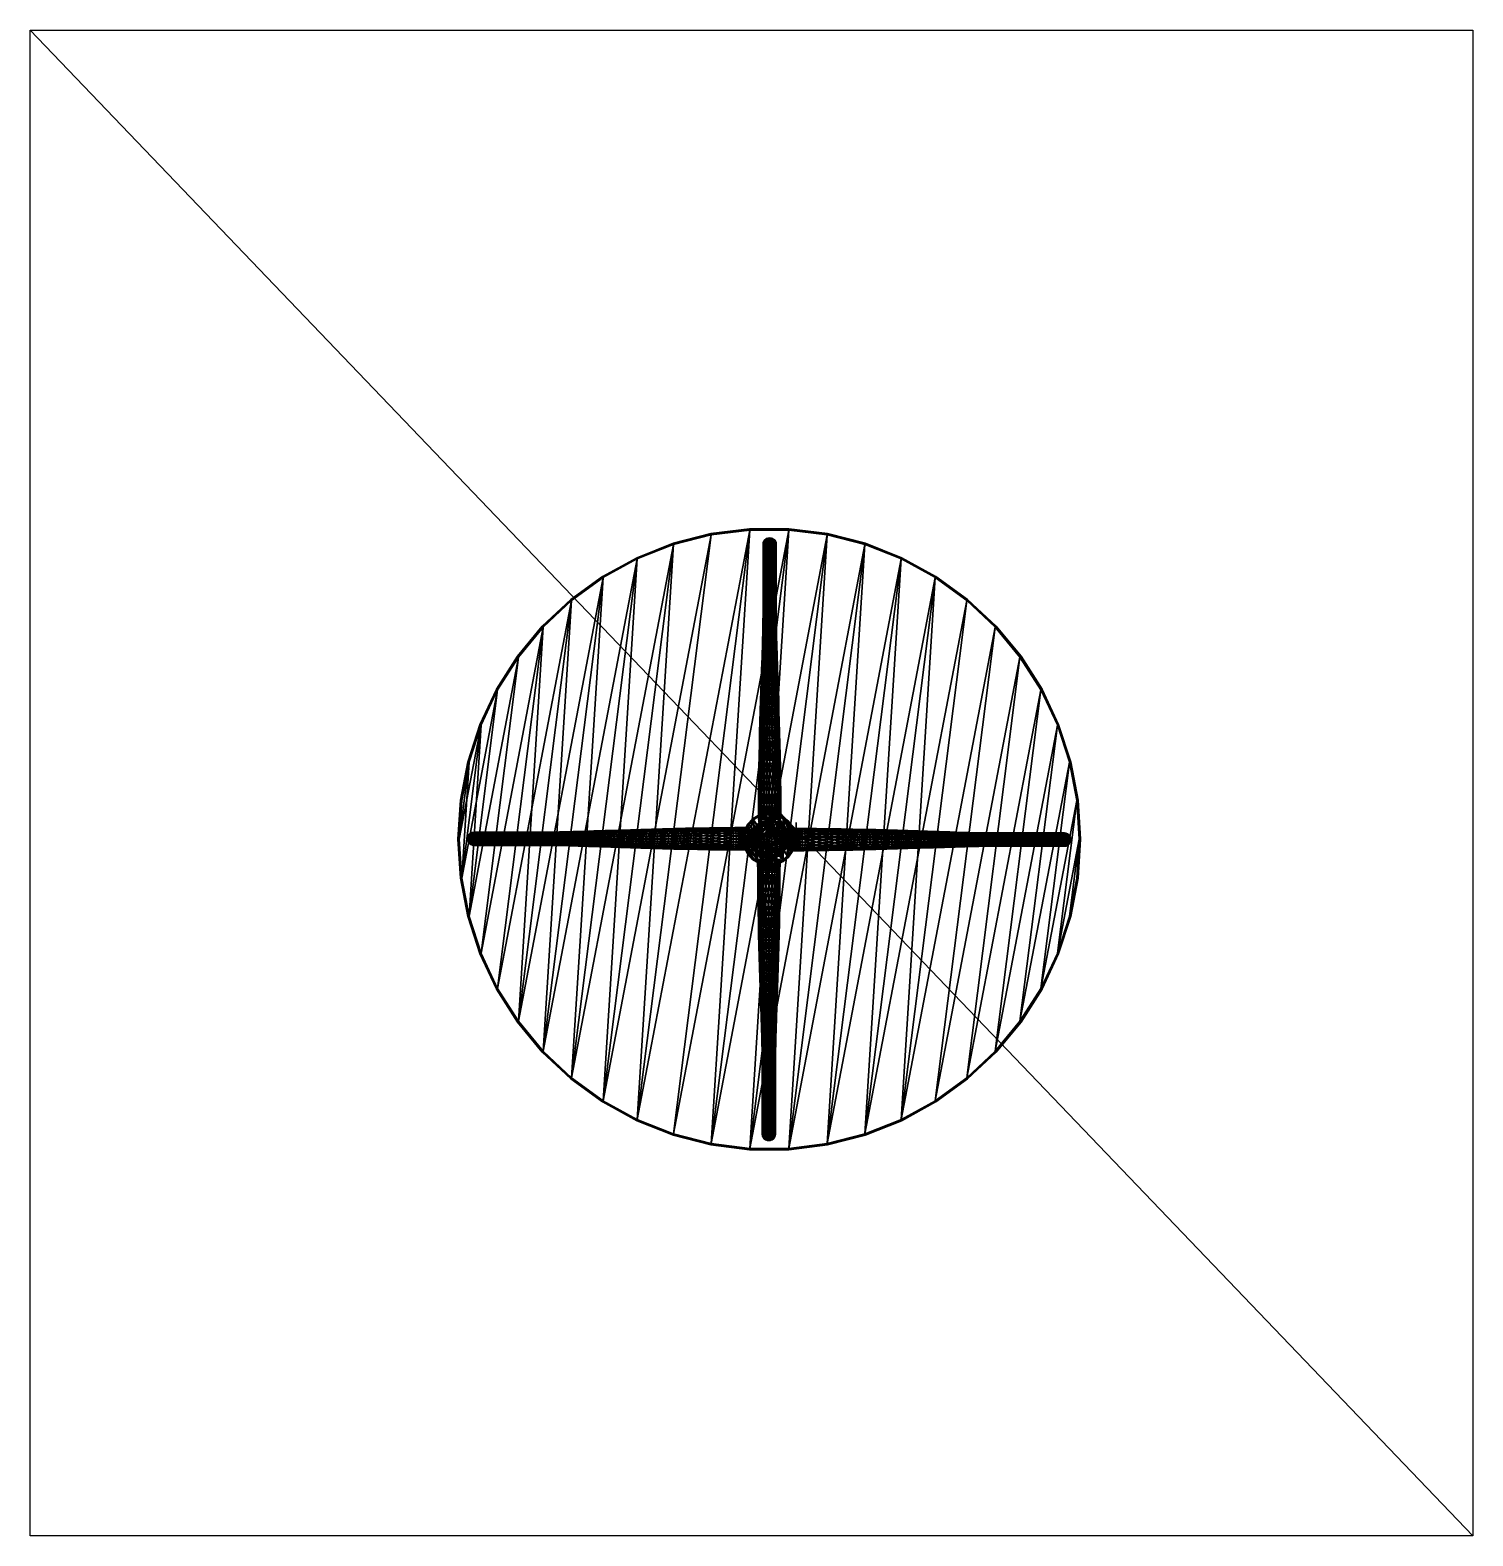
# Model space of a CAD drawing. Header units: inches. Extents: x -272 to 183, y -215 to 260.
import ezdxf

# ---------------------------------------------------------------- set-up
doc = ezdxf.new("R2010")
doc.units = ezdxf.units.IN
doc.header["$MEASUREMENT"] = 0
doc.layers.add('Layer 1', color=7, linetype='Continuous')

# ---------------------------------------------------------------- blocks, each defined once
blk = doc.blocks.new('Cylinder01')
at = {"color": 18, "true_color": 0x000000}
mesh = blk.add_polyface(dxfattribs=at)
corners = [(5.94, 0), (5.7, 1.67, 191.56), (5.94, 0, 191.56), (5.7, 1.67), (5, 3.21, 191.56), (5, 3.21), (3.89, 4.49, 191.56), (3.89, 4.49), (2.47, 5.41, 191.56), (2.47, 5.41), (0.85, 5.88, 191.56), (0.85, 5.88), (-0.85, 5.88, 191.56), (-0.85, 5.88), (-2.47, 5.41, 191.56), (-2.47, 5.41), (-3.89, 4.49, 191.56), (-3.89, 4.49), (-5, 3.21, 191.56), (-5, 3.21), (-5.7, 1.67, 191.56), (-5.7, 1.67), (-5.94, 0, 191.56), (-5.94, 0), (-5.7, -1.67, 191.56), (-5.7, -1.67), (-5, -3.21, 191.56), (-5, -3.21), (-3.89, -4.49, 191.56), (-3.89, -4.49), (-2.47, -5.41, 191.56), (-2.47, -5.41), (-0.85, -5.88, 191.56), (-0.85, -5.88), (0.85, -5.88, 191.56), (0.85, -5.88), (2.47, -5.41, 191.56), (2.47, -5.41), (3.89, -4.49, 191.56), (3.89, -4.49), (5, -3.21, 191.56), (5, -3.21), (5.7, -1.67, 191.56), (5.7, -1.67), (-4.71, 3.03, 191.9), (-2.33, 5.09, 191.9), (-3.67, 4.23, 191.9), (-0.8, 5.54, 191.9), (-5.37, 1.58, 191.9), (-5.6, 0, 191.9), (0.8, 5.54, 191.9), (-5.37, -1.58, 191.9), (2.33, 5.09, 191.9), (-4.71, -3.03, 191.9), (3.67, 4.23, 191.9), (-3.67, -4.23, 191.9), (4.71, 3.03, 191.9), (-2.33, -5.09, 191.9), (5.37, 1.58, 191.9), (-0.8, -5.54, 191.9), (5.6, 0, 191.9), (0.8, -5.54, 191.9), (5.37, -1.58, 191.9), (2.33, -5.09, 191.9), (4.71, -3.03, 191.9), (3.67, -4.23, 191.9), (5.64, 1.66, 191.71), (5.76, 0, 191.83), (5.88, 0, 191.71), (5.52, 1.62, 191.83), (4.95, 3.18, 191.71), (4.84, 3.11, 191.83), (3.85, 4.44, 191.71), (3.77, 4.35, 191.83), (2.44, 5.35, 191.71), (2.39, 5.24, 191.83), (0.84, 5.82, 191.71), (0.82, 5.7, 191.83), (-0.84, 5.82, 191.71), (-0.82, 5.7, 191.83), (-2.44, 5.35, 191.71), (-2.39, 5.24, 191.83), (-3.85, 4.44, 191.71), (-3.77, 4.35, 191.83), (-4.95, 3.18, 191.71), (-4.84, 3.11, 191.83), (-5.64, 1.66, 191.71), (-5.52, 1.62, 191.83), (-5.88, 0, 191.71), (-5.76, 0, 191.83), (-5.64, -1.66, 191.71), (-5.52, -1.62, 191.83), (-4.95, -3.18, 191.71), (-4.84, -3.11, 191.83), (-3.85, -4.44, 191.71), (-3.77, -4.35, 191.83), (-2.44, -5.35, 191.71), (-2.39, -5.24, 191.83), (-0.84, -5.82, 191.71), (-0.82, -5.7, 191.83), (0.84, -5.82, 191.71), (0.82, -5.7, 191.83), (2.44, -5.35, 191.71), (2.39, -5.24, 191.83), (3.85, -4.44, 191.71), (3.77, -4.35, 191.83), (4.95, -3.18, 191.71), (4.84, -3.11, 191.83), (5.64, -1.66, 191.71), (5.52, -1.62, 191.83)]
mesh.append_faces([[corners[k] for k in face] for face in [(2, 1, 0), (1, 3, 0), (1, 4, 3), (4, 5, 3), (4, 6, 5), (6, 7, 5), (6, 8, 7), (8, 9, 7), (8, 10, 9), (10, 11, 9), (10, 12, 11), (12, 13, 11), (12, 14, 13), (14, 15, 13), (14, 16, 15), (16, 17, 15), (16, 18, 17), (18, 19, 17), (18, 20, 19), (20, 21, 19), (20, 22, 21), (22, 23, 21), (22, 24, 23), (24, 25, 23), (24, 26, 25), (26, 27, 25), (26, 28, 27), (28, 29, 27), (28, 30, 29), (30, 31, 29), (30, 32, 31), (32, 33, 31), (32, 34, 33), (34, 35, 33), (34, 36, 35), (36, 37, 35), (36, 38, 37), (38, 39, 37), (38, 40, 39), (40, 41, 39), (40, 42, 41), (42, 43, 41), (42, 2, 43), (2, 0, 43), (0, 3, 43), (5, 43, 3), (43, 5, 41), (7, 41, 5), (41, 7, 39), (9, 39, 7), (39, 9, 37), (11, 37, 9), (37, 11, 35), (13, 35, 11), (35, 13, 33), (15, 33, 13), (33, 15, 31), (17, 31, 15), (31, 17, 29), (19, 29, 17), (29, 19, 27), (21, 27, 19), (27, 21, 25), (25, 21, 23), (46, 45, 44), (47, 44, 45), (47, 48, 44), (48, 47, 49), (50, 49, 47), (49, 50, 51), (52, 51, 50), (51, 52, 53), (54, 53, 52), (53, 54, 55), (56, 55, 54), (55, 56, 57), (58, 57, 56), (57, 58, 59), (60, 59, 58), (59, 60, 61), (62, 61, 60), (61, 62, 63), (64, 63, 62), (63, 64, 65), (68, 67, 66), (67, 69, 66), (66, 69, 70), (69, 71, 70), (70, 71, 72), (71, 73, 72), (72, 73, 74), (73, 75, 74), (74, 75, 76), (75, 77, 76), (76, 77, 78), (77, 79, 78), (78, 79, 80), (79, 81, 80), (80, 81, 82), (81, 83, 82), (82, 83, 84), (83, 85, 84), (84, 85, 86), (85, 87, 86), (86, 87, 88), (87, 89, 88), (88, 89, 90), (89, 91, 90), (90, 91, 92), (91, 93, 92), (92, 93, 94), (93, 95, 94), (94, 95, 96), (95, 97, 96), (96, 97, 98), (97, 99, 98), (98, 99, 100), (99, 101, 100), (100, 101, 102), (101, 103, 102), (102, 103, 104), (103, 105, 104), (104, 105, 106), (105, 107, 106), (106, 107, 108), (107, 109, 108), (108, 109, 68), (109, 67, 68), (2, 68, 1), (68, 66, 1), (1, 66, 4), (66, 70, 4), (4, 70, 6), (70, 72, 6), (6, 72, 8), (72, 74, 8), (8, 74, 10), (74, 76, 10), (10, 76, 12), (76, 78, 12), (12, 78, 14), (78, 80, 14), (14, 80, 16), (80, 82, 16), (16, 82, 18), (82, 84, 18), (18, 84, 20), (84, 86, 20), (20, 86, 22), (86, 88, 22), (22, 88, 24), (88, 90, 24), (24, 90, 26), (90, 92, 26), (26, 92, 28), (92, 94, 28), (28, 94, 30), (94, 96, 30), (30, 96, 32), (96, 98, 32), (32, 98, 34), (98, 100, 34), (34, 100, 36), (100, 102, 36), (36, 102, 38), (102, 104, 38), (38, 104, 40), (104, 106, 40), (40, 106, 42), (106, 108, 42), (42, 108, 2), (108, 68, 2), (67, 60, 69), (60, 58, 69), (69, 58, 71), (58, 56, 71), (71, 56, 73), (56, 54, 73), (73, 54, 75), (54, 52, 75), (75, 52, 77), (52, 50, 77), (77, 50, 79), (50, 47, 79), (79, 47, 81), (47, 45, 81), (81, 45, 83), (45, 46, 83), (83, 46, 85), (46, 44, 85), (85, 44, 87), (44, 48, 87), (87, 48, 89), (48, 49, 89), (89, 49, 91), (49, 51, 91), (91, 51, 93), (51, 53, 93), (93, 53, 95), (53, 55, 95), (95, 55, 97), (55, 57, 97), (97, 57, 99), (57, 59, 99), (99, 59, 101), (59, 61, 101), (101, 61, 103), (61, 63, 103), (103, 63, 105), (63, 65, 105), (105, 65, 107), (65, 64, 107), (107, 64, 109), (64, 62, 109), (109, 62, 67), (62, 60, 67)]], dxfattribs={"color": 18})
blk = doc.blocks.new('Cylinder02')
at = {"color": 18, "true_color": 0x000000}
mesh = blk.add_polyface(dxfattribs=at)
corners = [(8.29, 0), (8.03, 2.06, 15.72), (8.29, 0, 15.72), (8.03, 2.06), (7.27, 3.99, 15.72), (7.27, 3.99), (6.04, 5.68, 15.72), (6.04, 5.68), (4.44, 7, 15.72), (4.44, 7), (2.56, 7.89, 15.72), (2.56, 7.89), (0.52, 8.28, 15.72), (0.52, 8.28), (-1.55, 8.15, 15.72), (-1.55, 8.15), (-3.53, 7.5, 15.72), (-3.53, 7.5), (-5.29, 6.39, 15.72), (-5.29, 6.39), (-6.71, 4.87, 15.72), (-6.71, 4.87), (-7.71, 3.05, 15.72), (-7.71, 3.05), (-8.23, 1.04, 15.72), (-8.23, 1.04), (-8.23, -1.04, 15.72), (-8.23, -1.04), (-7.71, -3.05, 15.72), (-7.71, -3.05), (-6.71, -4.87, 15.72), (-6.71, -4.87), (-5.29, -6.39, 15.72), (-5.29, -6.39), (-3.53, -7.5, 15.72), (-3.53, -7.5), (-1.55, -8.15, 15.72), (-1.55, -8.15), (0.52, -8.28, 15.72), (0.52, -8.28), (2.56, -7.89, 15.72), (2.56, -7.89), (4.44, -7, 15.72), (4.44, -7), (6.04, -5.68, 15.72), (6.04, -5.68), (7.27, -3.99, 15.72), (7.27, -3.99), (8.03, -2.06, 15.72), (8.03, -2.06), (8.21, 0, 15.91), (7.96, 2.04, 15.91), (7.2, 3.96, 15.91), (5.99, 5.62, 15.91), (4.4, 6.94, 15.91), (2.54, 7.81, 15.91), (0.52, 8.2, 15.91), (-1.54, 8.07, 15.91), (-3.5, 7.43, 15.91), (-5.24, 6.33, 15.91), (-6.65, 4.83, 15.91), (-7.64, 3.02, 15.91), (-8.15, 1.03, 15.91), (-8.15, -1.03, 15.91), (-7.64, -3.02, 15.91), (-6.65, -4.83, 15.91), (-5.24, -6.33, 15.91), (-3.5, -7.43, 15.91), (-1.54, -8.07, 15.91), (0.52, -8.2, 15.91), (2.54, -7.81, 15.91), (4.4, -6.94, 15.91), (5.99, -5.62, 15.91), (7.2, -3.96, 15.91), (7.96, -2.04, 15.91)]
mesh.append_faces([[corners[k] for k in face] for face in [(2, 1, 0), (1, 3, 0), (1, 4, 3), (4, 5, 3), (4, 6, 5), (6, 7, 5), (6, 8, 7), (8, 9, 7), (8, 10, 9), (10, 11, 9), (10, 12, 11), (12, 13, 11), (12, 14, 13), (14, 15, 13), (14, 16, 15), (16, 17, 15), (16, 18, 17), (18, 19, 17), (18, 20, 19), (20, 21, 19), (20, 22, 21), (22, 23, 21), (22, 24, 23), (24, 25, 23), (24, 26, 25), (26, 27, 25), (26, 28, 27), (28, 29, 27), (28, 30, 29), (30, 31, 29), (30, 32, 31), (32, 33, 31), (32, 34, 33), (34, 35, 33), (34, 36, 35), (36, 37, 35), (36, 38, 37), (38, 39, 37), (38, 40, 39), (40, 41, 39), (40, 42, 41), (42, 43, 41), (42, 44, 43), (44, 45, 43), (44, 46, 45), (46, 47, 45), (46, 48, 47), (48, 49, 47), (48, 2, 49), (2, 0, 49), (27, 29, 25), (25, 29, 23), (31, 23, 29), (23, 31, 21), (31, 33, 21), (35, 21, 33), (21, 35, 19), (37, 19, 35), (19, 37, 17), (39, 17, 37), (17, 39, 15), (41, 15, 39), (15, 41, 13), (43, 13, 41), (43, 11, 13), (11, 43, 9), (45, 9, 43), (9, 45, 7), (47, 7, 45), (7, 47, 5), (49, 5, 47), (5, 49, 3), (49, 0, 3), (2, 50, 1), (50, 51, 1), (1, 51, 4), (51, 52, 4), (4, 52, 6), (52, 53, 6), (6, 53, 8), (53, 54, 8), (8, 54, 10), (54, 55, 10), (10, 55, 12), (55, 56, 12), (12, 56, 14), (56, 57, 14), (14, 57, 16), (57, 58, 16), (16, 58, 18), (58, 59, 18), (18, 59, 20), (59, 60, 20), (20, 60, 22), (60, 61, 22), (22, 61, 24), (61, 62, 24), (24, 62, 26), (62, 63, 26), (26, 63, 28), (63, 64, 28), (28, 64, 30), (64, 65, 30), (30, 65, 32), (65, 66, 32), (32, 66, 34), (66, 67, 34), (34, 67, 36), (67, 68, 36), (36, 68, 38), (68, 69, 38), (38, 69, 40), (69, 70, 40), (40, 70, 42), (70, 71, 42), (42, 71, 44), (71, 72, 44), (44, 72, 46), (72, 73, 46), (46, 73, 48), (73, 74, 48), (48, 74, 2), (74, 50, 2)]], dxfattribs={"color": 18})
blk = doc.blocks.new('Line01')
at = {"color": 18, "true_color": 0x000000}
blk.add_polyline3d([(-38.64, 36.88, 0), (-38.5, 36.88, 0), (-38.24, 36.88, 0), (-36.7, 36.82, 0), (-35.17, 36.7, 0), (-33.64, 36.52, 0), (-32.13, 36.28, 0), (-30.64, 35.99, 0), (-29.15, 35.64, 0), (-26.21, 34.79, 0), (-23.32, 33.74, 0), (-20.48, 32.49, 0), (-17.69, 31.07, 0), (-14.95, 29.49, 0), (-12.27, 27.76, 0), (-9.64, 25.88, 0), (-7.07, 23.88, 0), (-4.56, 21.76, 0), (0.29, 17.23, 0), (4.9, 12.38, 0), (10.29, 5.96, 0), (15.24, -0.81, 0), (19.72, -7.91, 0), (23.7, -15.32, 0), (25.56, -19.29, 0), (27.27, -23.33, 0), (30.32, -31.57, 0), (35.78, -48.35, 0), (48.3, -86.94, 0)], dxfattribs=at)
blk = doc.blocks.new('Circle01')
at = {"color": 18, "true_color": 0x000000}
blk.add_polyline3d([(3.53, 0, 0), (3.52, 0.18, 0), (3.51, 0.36, 0), (3.49, 0.54, 0), (3.45, 0.71, 0), (3.41, 0.88, 0), (3.37, 1.05, 0), (3.31, 1.21, 0), (3.25, 1.37, 0), (3.18, 1.53, 0), (3.1, 1.68, 0), (3.01, 1.83, 0), (2.92, 1.97, 0), (2.82, 2.11, 0), (2.72, 2.24, 0), (2.61, 2.37, 0), (2.49, 2.49, 0), (2.37, 2.61, 0), (2.24, 2.72, 0), (2.11, 2.82, 0), (1.97, 2.92, 0), (1.83, 3.01, 0), (1.68, 3.1, 0), (1.53, 3.18, 0), (1.37, 3.25, 0), (1.21, 3.31, 0), (1.05, 3.37, 0), (0.88, 3.41, 0), (0.71, 3.45, 0), (0.54, 3.49, 0), (0.36, 3.51, 0), (0.18, 3.52, 0), (0, 3.53, 0), (-0.18, 3.52, 0), (-0.36, 3.51, 0), (-0.54, 3.49, 0), (-0.71, 3.45, 0), (-0.88, 3.41, 0), (-1.05, 3.37, 0), (-1.21, 3.31, 0), (-1.37, 3.25, 0), (-1.53, 3.18, 0), (-1.68, 3.1, 0), (-1.83, 3.01, 0), (-1.97, 2.92, 0), (-2.11, 2.82, 0), (-2.24, 2.72, 0), (-2.37, 2.61, 0), (-2.49, 2.49, 0), (-2.61, 2.37, 0), (-2.72, 2.24, 0), (-2.82, 2.11, 0), (-2.92, 1.97, 0), (-3.01, 1.83, 0), (-3.1, 1.68, 0), (-3.18, 1.53, 0), (-3.25, 1.37, 0), (-3.31, 1.21, 0), (-3.37, 1.05, 0), (-3.41, 0.88, 0), (-3.45, 0.71, 0), (-3.49, 0.54, 0), (-3.51, 0.36, 0), (-3.52, 0.18, 0), (-3.53, 0, 0), (-3.52, -0.18, 0), (-3.51, -0.36, 0), (-3.49, -0.54, 0), (-3.45, -0.71, 0), (-3.41, -0.88, 0), (-3.37, -1.05, 0), (-3.31, -1.21, 0), (-3.25, -1.37, 0), (-3.18, -1.53, 0), (-3.1, -1.68, 0), (-3.01, -1.83, 0), (-2.92, -1.97, 0), (-2.82, -2.11, 0), (-2.72, -2.24, 0), (-2.61, -2.37, 0), (-2.49, -2.49, 0), (-2.37, -2.61, 0), (-2.24, -2.72, 0), (-2.11, -2.82, 0), (-1.97, -2.92, 0), (-1.83, -3.01, 0), (-1.68, -3.1, 0), (-1.53, -3.18, 0), (-1.37, -3.25, 0), (-1.21, -3.31, 0), (-1.05, -3.37, 0), (-0.88, -3.41, 0), (-0.71, -3.45, 0), (-0.54, -3.49, 0), (-0.36, -3.51, 0), (-0.18, -3.52, 0), (0, -3.53, 0), (0.18, -3.52, 0), (0.36, -3.51, 0), (0.54, -3.49, 0), (0.71, -3.45, 0), (0.88, -3.41, 0), (1.05, -3.37, 0), (1.21, -3.31, 0), (1.37, -3.25, 0), (1.53, -3.18, 0), (1.68, -3.1, 0), (1.83, -3.01, 0), (1.97, -2.92, 0), (2.11, -2.82, 0), (2.24, -2.72, 0), (2.37, -2.61, 0), (2.49, -2.49, 0), (2.61, -2.37, 0), (2.72, -2.24, 0), (2.82, -2.11, 0), (2.92, -1.97, 0), (3.01, -1.83, 0), (3.1, -1.68, 0), (3.18, -1.53, 0), (3.25, -1.37, 0), (3.31, -1.21, 0), (3.37, -1.05, 0), (3.41, -0.88, 0), (3.45, -0.71, 0), (3.49, -0.54, 0), (3.51, -0.36, 0), (3.52, -0.18, 0), (3.53, 0, 0)], dxfattribs=at)
blk = doc.blocks.new('Loft01_pivot')
at = {"color": 18, "true_color": 0x000000}
mesh = blk.add_polyface(dxfattribs=at)
corners = [(-38.61, 37.82, 3.4), (-38.63, 36.88, 3.53), (-38.63, 37.82, 3.4), (-38.64, 36.88, 3.53), (-38.63, 36.88, -3.53), (-38.61, 37.82, -3.4), (-38.64, 36.88, -3.53), (-38.63, 37.82, -3.4), (-38.6, 37.82, 3.4), (-38.62, 36.88, 3.53), (-38.62, 36.88, -3.53), (-38.6, 37.82, -3.4), (-38.59, 37.82, 3.4), (-38.6, 36.88, 3.53), (-38.6, 36.88, -3.53), (-38.59, 37.82, -3.4), (-38.58, 37.82, 3.4), (-38.59, 36.88, 3.53), (-38.59, 36.88, -3.53), (-38.58, 37.82, -3.4), (-38.57, 37.82, 3.4), (-38.58, 36.88, 3.53), (-38.58, 36.88, -3.53), (-38.57, 37.82, -3.4), (-38.56, 37.82, 3.4), (-38.57, 36.88, 3.53), (-38.57, 36.88, -3.53), (-38.56, 37.82, -3.4), (-38.55, 37.82, 3.4), (-38.56, 36.88, 3.53), (-38.56, 36.88, -3.53), (-38.55, 37.82, -3.4), (-38.54, 37.82, 3.4), (-38.55, 36.88, 3.53), (-38.55, 36.88, -3.53), (-38.54, 37.82, -3.4), (-38.53, 37.82, 3.4), (-38.54, 36.88, 3.53), (-38.54, 36.88, -3.53), (-38.53, 37.82, -3.4), (-38.51, 37.82, 3.4), (-38.53, 36.88, 3.53), (-38.51, 37.82, -3.4), (-38.5, 37.82, 3.4), (-38.51, 36.88, 3.53), (-38.5, 37.82, -3.4), (-38.53, 36.88, -3.53), (-38.49, 37.82, 3.4), (-38.5, 36.88, 3.53), (-38.49, 37.82, -3.4), (-38.51, 36.88, -3.53), (-38.47, 37.82, 3.4), (-38.48, 36.88, 3.53), (-38.47, 37.82, -3.4), (-38.5, 36.88, -3.53), (-38.45, 37.82, 3.4), (-38.46, 36.88, 3.53), (-38.45, 37.82, -3.4), (-38.48, 36.88, -3.53), (-38.42, 37.82, 3.4), (-38.44, 36.88, 3.53), (-38.42, 37.82, -3.4), (-38.46, 36.88, -3.53), (-38.4, 37.82, 3.4), (-38.42, 36.88, 3.53), (-38.4, 37.82, -3.4), (-38.44, 36.88, -3.53), (-38.38, 37.82, 3.4), (-38.39, 36.88, 3.53), (-38.38, 37.82, -3.4), (-38.42, 36.88, -3.53), (-38.36, 37.81, 3.4), (-38.37, 36.88, 3.53), (-38.36, 37.81, -3.4), (-38.39, 36.88, -3.53), (-38.34, 37.81, 3.4), (-38.35, 36.88, 3.53), (-38.34, 37.81, -3.4), (-38.37, 36.88, -3.53), (-38.32, 38.66, -3.04), (-38.31, 37.81, 3.4), (-38.32, 38.66, 3.04), (-38.33, 36.88, 3.53), (-38.31, 37.81, -3.4), (-38.35, 36.88, -3.53)]
mesh.append_faces([[corners[k] for k in face] for face in [(0, 1, 2), (1, 3, 2), (4, 5, 6), (5, 7, 6), (8, 9, 0), (9, 1, 0), (10, 11, 4), (11, 5, 4), (12, 13, 8), (13, 9, 8), (14, 15, 10), (15, 11, 10), (16, 17, 12), (17, 13, 12), (18, 19, 14), (19, 15, 14), (20, 21, 16), (21, 17, 16), (22, 23, 18), (23, 19, 18), (24, 25, 20), (25, 21, 20), (26, 27, 22), (27, 23, 22), (28, 29, 24), (29, 25, 24), (30, 31, 26), (31, 27, 26), (32, 33, 28), (33, 29, 28), (34, 35, 30), (35, 31, 30), (36, 37, 32), (37, 33, 32), (38, 39, 34), (39, 35, 34), (40, 41, 36), (41, 37, 36), (42, 39, 38), (43, 44, 40), (45, 42, 46), (47, 48, 43), (49, 45, 50), (51, 52, 47), (53, 49, 54), (55, 56, 51), (57, 53, 58), (59, 60, 55), (61, 57, 62), (63, 64, 59), (65, 61, 66), (67, 68, 63), (69, 65, 70), (71, 72, 67), (73, 69, 74), (75, 76, 71), (77, 73, 78), (77, 79, 73), (80, 75, 81), (80, 82, 75), (83, 77, 84), (3, 6, 2), (7, 2, 6)]], dxfattribs={"color": 18})
mesh = blk.add_polyface(dxfattribs=at)
corners = [(-38.6, 38.66, 3.04), (-38.61, 38.66, 3.04), (-38.61, 39.37, 2.49), (-38.61, 37.82, 3.4), (-38.6, 38.66, -3.04), (-38.61, 38.66, -3.04), (-38.63, 37.82, -3.4), (-38.59, 39.37, -2.49), (-38.59, 38.66, 3.04), (-38.59, 39.37, 2.49), (-38.6, 37.82, 3.4), (-38.59, 38.66, -3.04), (-38.61, 37.82, -3.4), (-38.58, 39.37, -2.49), (-38.58, 38.66, 3.04), (-38.58, 39.37, 2.49), (-38.59, 37.82, 3.4), (-38.58, 38.66, -3.04), (-38.6, 37.82, -3.4), (-38.57, 39.37, -2.49), (-38.57, 38.66, 3.04), (-38.57, 39.37, 2.49), (-38.58, 37.82, 3.4), (-38.57, 38.66, -3.04), (-38.59, 37.82, -3.4), (-38.56, 39.37, -2.49), (-38.56, 38.66, 3.04), (-38.56, 39.37, 2.49), (-38.57, 37.82, 3.4), (-38.56, 38.66, -3.04), (-38.58, 37.82, -3.4), (-38.55, 39.37, -2.49), (-38.55, 38.66, 3.04), (-38.55, 39.37, 2.49), (-38.56, 37.82, 3.4), (-38.55, 38.66, -3.04), (-38.57, 37.82, -3.4), (-38.54, 39.37, -2.49), (-38.54, 38.66, 3.04), (-38.54, 39.37, 2.49), (-38.55, 37.82, 3.4), (-38.54, 38.66, -3.04), (-38.56, 37.82, -3.4), (-38.53, 39.37, -2.49), (-38.52, 38.66, 3.04), (-38.53, 39.37, 2.49), (-38.52, 38.66, -3.04), (-38.51, 39.37, -2.49), (-38.51, 38.66, 3.04), (-38.51, 39.37, 2.49), (-38.51, 38.66, -3.04), (-38.51, 39.37, -2.49), (-38.5, 38.66, 3.04), (-38.51, 39.37, 2.49), (-38.5, 38.66, -3.04), (-38.49, 39.37, -2.49), (-38.49, 38.66, 3.04), (-38.49, 39.37, 2.49), (-38.49, 38.66, -3.04), (-38.48, 39.37, -2.49), (-38.48, 38.66, 3.04), (-38.48, 39.37, 2.49), (-38.48, 38.66, -3.04), (-38.47, 39.37, -2.49), (-38.46, 38.66, 3.04), (-38.47, 39.37, 2.49), (-38.46, 38.66, -3.04), (-38.45, 39.37, -2.49), (-38.44, 38.66, 3.04), (-38.45, 39.37, 2.49), (-38.44, 38.66, -3.04), (-38.43, 39.37, -2.49), (-38.4, 39.37, 2.49), (-38.41, 38.66, 3.04), (-38.43, 39.37, 2.49), (-38.41, 38.66, -3.04), (-38.4, 39.37, -2.49), (-38.38, 39.37, 2.49), (-38.39, 38.66, 3.04), (-38.39, 38.66, -3.04), (-38.38, 39.37, -2.49), (-38.36, 39.37, 2.49), (-38.37, 38.66, 3.04), (-38.37, 38.66, -3.04), (-38.36, 39.37, -2.49), (-38.33, 39.37, 2.49), (-38.34, 38.66, 3.04), (-38.34, 38.66, -3.04), (-38.33, 39.37, -2.49), (-38.31, 39.37, 2.49), (-38.32, 38.66, 3.04), (-38.32, 38.66, -3.04), (-38.31, 39.37, -2.49)]
mesh.append_faces([[corners[k] for k in face] for face in [(0, 1, 2), (0, 3, 1), (4, 5, 6), (4, 7, 5), (8, 0, 9), (8, 10, 0), (11, 4, 12), (11, 13, 4), (14, 8, 15), (14, 16, 8), (17, 11, 18), (17, 19, 11), (20, 14, 21), (20, 22, 14), (23, 17, 24), (23, 25, 17), (26, 20, 27), (26, 28, 20), (29, 23, 30), (29, 31, 23), (32, 26, 33), (32, 34, 26), (35, 29, 36), (35, 37, 29), (38, 32, 39), (38, 40, 32), (41, 35, 42), (41, 43, 35), (44, 38, 45), (46, 47, 41), (48, 44, 49), (50, 51, 46), (52, 48, 53), (54, 55, 50), (56, 52, 57), (58, 59, 54), (60, 56, 61), (62, 63, 58), (64, 60, 65), (66, 67, 62), (68, 64, 69), (70, 71, 66), (72, 73, 74), (73, 68, 74), (75, 76, 70), (77, 78, 72), (78, 73, 72), (79, 80, 75), (80, 76, 75), (81, 82, 77), (82, 78, 77), (83, 84, 79), (84, 80, 79), (85, 86, 81), (86, 82, 81), (87, 88, 83), (88, 84, 83), (89, 90, 85), (90, 86, 85), (91, 92, 87), (92, 88, 87), (5, 1, 6), (1, 5, 2)]], dxfattribs={"color": 18})
mesh = blk.add_polyface(dxfattribs=at)
corners = [(-38.61, 37.82, 3.4), (-38.63, 37.82, 3.4), (-38.61, 38.66, 3.04), (-38.61, 37.82, -3.4), (-38.6, 38.66, -3.04), (-38.63, 37.82, -3.4), (-38.6, 37.82, 3.4), (-38.6, 38.66, 3.04), (-38.6, 37.82, -3.4), (-38.59, 38.66, -3.04), (-38.59, 37.82, 3.4), (-38.59, 38.66, 3.04), (-38.59, 37.82, -3.4), (-38.58, 38.66, -3.04), (-38.58, 37.82, 3.4), (-38.58, 38.66, 3.04), (-38.58, 37.82, -3.4), (-38.57, 38.66, -3.04), (-38.57, 37.82, 3.4), (-38.57, 38.66, 3.04), (-38.57, 37.82, -3.4), (-38.56, 38.66, -3.04), (-38.56, 37.82, 3.4), (-38.56, 38.66, 3.04), (-38.56, 37.82, -3.4), (-38.55, 38.66, -3.04), (-38.55, 37.82, 3.4), (-38.55, 38.66, 3.04), (-38.55, 37.82, -3.4), (-38.54, 38.66, -3.04), (-38.52, 38.66, 3.04), (-38.54, 37.82, 3.4), (-38.54, 38.66, 3.04), (-38.54, 37.82, -3.4), (-38.52, 38.66, -3.04), (-38.51, 38.66, 3.04), (-38.53, 37.82, 3.4), (-38.53, 37.82, -3.4), (-38.51, 38.66, -3.04), (-38.5, 38.66, 3.04), (-38.51, 37.82, 3.4), (-38.51, 37.82, -3.4), (-38.5, 38.66, -3.04), (-38.49, 38.66, 3.04), (-38.5, 37.82, 3.4), (-38.5, 37.82, -3.4), (-38.49, 38.66, -3.04), (-38.48, 38.66, 3.04), (-38.49, 37.82, 3.4), (-38.49, 37.82, -3.4), (-38.48, 38.66, -3.04), (-38.46, 38.66, 3.04), (-38.47, 37.82, 3.4), (-38.47, 37.82, -3.4), (-38.46, 38.66, -3.04), (-38.44, 38.66, 3.04), (-38.45, 37.82, 3.4), (-38.45, 37.82, -3.4), (-38.44, 38.66, -3.04), (-38.41, 38.66, 3.04), (-38.42, 37.82, 3.4), (-38.42, 37.82, -3.4), (-38.41, 38.66, -3.04), (-38.39, 38.66, 3.04), (-38.4, 37.82, 3.4), (-38.4, 37.82, -3.4), (-38.39, 38.66, -3.04), (-38.37, 38.66, 3.04), (-38.38, 37.82, 3.4), (-38.38, 37.82, -3.4), (-38.37, 38.66, -3.04), (-38.34, 38.66, 3.04), (-38.36, 37.81, 3.4), (-38.36, 37.81, -3.4), (-38.34, 38.66, -3.04), (-38.32, 38.66, 3.04), (-38.34, 37.81, 3.4), (-38.32, 38.66, -3.04)]
mesh.append_faces([[corners[k] for k in face] for face in [(0, 1, 2), (3, 4, 5), (6, 0, 7), (8, 9, 3), (10, 6, 11), (12, 13, 8), (14, 10, 15), (16, 17, 12), (18, 14, 19), (20, 21, 16), (22, 18, 23), (24, 25, 20), (26, 22, 27), (28, 29, 24), (30, 31, 32), (31, 26, 32), (33, 34, 28), (34, 29, 28), (35, 36, 30), (36, 31, 30), (37, 38, 33), (38, 34, 33), (39, 40, 35), (40, 36, 35), (41, 42, 37), (42, 38, 37), (43, 44, 39), (44, 40, 39), (45, 46, 41), (46, 42, 41), (47, 48, 43), (48, 44, 43), (49, 50, 45), (50, 46, 45), (51, 52, 47), (52, 48, 47), (53, 54, 49), (54, 50, 49), (55, 56, 51), (56, 52, 51), (57, 58, 53), (58, 54, 53), (59, 60, 55), (60, 56, 55), (61, 62, 57), (62, 58, 57), (63, 64, 59), (64, 60, 59), (65, 66, 61), (66, 62, 61), (67, 68, 63), (68, 64, 63), (69, 70, 65), (70, 66, 65), (71, 72, 67), (72, 68, 67), (73, 74, 69), (74, 70, 69), (75, 76, 71), (76, 72, 71), (77, 74, 73), (1, 5, 2)]], dxfattribs={"color": 18})
mesh = blk.add_polyface(dxfattribs=at)
corners = [(-38.58, 39.93, 1.78), (-38.59, 39.37, 2.49), (-38.6, 39.93, 1.78), (-38.61, 39.37, 2.49), (-38.59, 39.37, -2.49), (-38.58, 39.93, -1.78), (-38.61, 39.37, -2.49), (-38.6, 39.93, -1.78), (-38.57, 39.93, 1.78), (-38.58, 39.37, 2.49), (-38.58, 39.37, -2.49), (-38.57, 39.93, -1.78), (-38.57, 39.93, 1.78), (-38.57, 39.37, 2.49), (-38.57, 39.93, -1.78), (-38.55, 39.93, 1.78), (-38.56, 39.37, 2.49), (-38.55, 39.93, -1.78), (-38.57, 39.37, -2.49), (-38.54, 39.93, 1.78), (-38.55, 39.37, 2.49), (-38.54, 39.93, -1.78), (-38.56, 39.37, -2.49), (-38.53, 39.93, 1.78), (-38.54, 39.37, 2.49), (-38.53, 39.93, -1.78), (-38.55, 39.37, -2.49), (-38.52, 39.92, 1.78), (-38.53, 39.37, 2.49), (-38.52, 39.92, -1.78), (-38.54, 39.37, -2.49), (-38.51, 39.92, 1.78), (-38.51, 39.37, 2.49), (-38.51, 39.92, -1.78), (-38.53, 39.37, -2.49), (-38.5, 40.28, -0.94), (-38.5, 39.92, 1.78), (-38.5, 40.28, 0.94), (-38.51, 39.37, 2.49), (-38.5, 39.92, -1.78), (-38.51, 39.37, -2.49), (-38.49, 40.28, -0.94), (-38.48, 39.92, 1.78), (-38.49, 40.28, 0.94), (-38.49, 39.37, 2.49), (-38.48, 39.92, -1.78), (-38.51, 39.37, -2.49), (-38.48, 40.28, -0.94), (-38.48, 39.92, 1.78), (-38.48, 40.28, 0.94), (-38.48, 39.37, 2.49), (-38.48, 39.92, -1.78), (-38.49, 39.37, -2.49), (-38.47, 40.28, -0.94), (-38.46, 39.92, 1.78), (-38.47, 40.28, 0.94), (-38.47, 39.37, 2.49), (-38.46, 39.92, -1.78), (-38.48, 39.37, -2.49), (-38.46, 40.28, -0.94), (-38.45, 39.92, 1.78), (-38.46, 40.28, 0.94), (-38.45, 39.37, 2.49), (-38.45, 39.92, -1.78), (-38.47, 39.37, -2.49), (-38.44, 40.28, -0.94), (-38.42, 39.92, 1.78), (-38.44, 40.28, 0.94), (-38.43, 39.37, 2.49), (-38.42, 39.92, -1.78), (-38.45, 39.37, -2.49), (-38.41, 40.28, -0.94), (-38.39, 39.92, 1.78), (-38.41, 40.28, 0.94), (-38.4, 39.37, 2.49), (-38.39, 39.92, -1.78), (-38.43, 39.37, -2.49), (-38.39, 40.28, -0.94), (-38.37, 39.92, 1.78), (-38.39, 40.28, 0.94), (-38.38, 39.37, 2.49), (-38.37, 39.92, -1.78), (-38.4, 39.37, -2.49), (-38.37, 40.28, -0.94), (-38.35, 39.92, 1.78), (-38.37, 40.28, 0.94), (-38.36, 39.37, 2.49), (-38.35, 39.92, -1.78), (-38.38, 39.37, -2.49), (-38.34, 40.28, -0.94), (-38.32, 39.92, 1.78), (-38.34, 40.28, 0.94), (-38.33, 39.37, 2.49), (-38.32, 39.92, -1.78), (-38.36, 39.37, -2.49), (-38.32, 40.28, -0.94)]
mesh.append_faces([[corners[k] for k in face] for face in [(0, 1, 2), (1, 3, 2), (4, 5, 6), (5, 7, 6), (8, 9, 0), (9, 1, 0), (10, 11, 4), (11, 5, 4), (12, 13, 8), (14, 11, 10), (15, 16, 12), (17, 14, 18), (19, 20, 15), (21, 17, 22), (23, 24, 19), (25, 21, 26), (27, 28, 23), (29, 25, 30), (31, 32, 27), (33, 29, 34), (33, 35, 29), (36, 31, 37), (36, 38, 31), (39, 33, 40), (39, 41, 33), (42, 36, 43), (42, 44, 36), (45, 39, 46), (45, 47, 39), (48, 42, 49), (48, 50, 42), (51, 45, 52), (51, 53, 45), (54, 48, 55), (54, 56, 48), (57, 51, 58), (57, 59, 51), (60, 54, 61), (60, 62, 54), (63, 57, 64), (63, 65, 57), (66, 60, 67), (66, 68, 60), (69, 63, 70), (69, 71, 63), (72, 66, 73), (72, 74, 66), (75, 69, 76), (75, 77, 69), (78, 72, 79), (78, 80, 72), (81, 75, 82), (81, 83, 75), (84, 78, 85), (84, 86, 78), (87, 81, 88), (87, 89, 81), (90, 84, 91), (90, 92, 84), (93, 87, 94), (93, 95, 87), (3, 6, 2), (7, 2, 6)]], dxfattribs={"color": 18})
mesh = blk.add_polyface(dxfattribs=at)
corners = [(-38.59, 39.37, 2.49), (-38.6, 38.66, 3.04), (-38.61, 39.37, 2.49), (-38.59, 39.37, -2.49), (-38.61, 39.37, -2.49), (-38.61, 38.66, -3.04), (-38.58, 39.37, 2.49), (-38.59, 38.66, 3.04), (-38.58, 39.37, -2.49), (-38.6, 38.66, -3.04), (-38.57, 39.37, 2.49), (-38.57, 39.93, 1.78), (-38.58, 38.66, 3.04), (-38.57, 39.37, -2.49), (-38.59, 38.66, -3.04), (-38.57, 39.93, -1.78), (-38.56, 39.37, 2.49), (-38.57, 39.93, 1.78), (-38.57, 38.66, 3.04), (-38.56, 39.37, -2.49), (-38.58, 38.66, -3.04), (-38.55, 39.93, -1.78), (-38.55, 39.37, 2.49), (-38.55, 39.93, 1.78), (-38.56, 38.66, 3.04), (-38.55, 39.37, -2.49), (-38.57, 38.66, -3.04), (-38.54, 39.93, -1.78), (-38.54, 39.37, 2.49), (-38.54, 39.93, 1.78), (-38.55, 38.66, 3.04), (-38.54, 39.37, -2.49), (-38.56, 38.66, -3.04), (-38.53, 39.93, -1.78), (-38.53, 39.37, 2.49), (-38.53, 39.93, 1.78), (-38.54, 38.66, 3.04), (-38.53, 39.37, -2.49), (-38.55, 38.66, -3.04), (-38.52, 39.92, -1.78), (-38.51, 39.37, 2.49), (-38.52, 39.92, 1.78), (-38.52, 38.66, 3.04), (-38.51, 39.37, -2.49), (-38.54, 38.66, -3.04), (-38.51, 39.92, -1.78), (-38.51, 39.37, 2.49), (-38.51, 39.92, 1.78), (-38.51, 38.66, 3.04), (-38.51, 39.37, -2.49), (-38.52, 38.66, -3.04), (-38.5, 39.92, -1.78), (-38.49, 39.37, 2.49), (-38.5, 39.92, 1.78), (-38.5, 38.66, 3.04), (-38.49, 39.37, -2.49), (-38.51, 38.66, -3.04), (-38.48, 39.92, -1.78), (-38.48, 39.37, 2.49), (-38.48, 39.92, 1.78), (-38.49, 38.66, 3.04), (-38.48, 39.37, -2.49), (-38.5, 38.66, -3.04), (-38.48, 39.92, -1.78), (-38.47, 39.37, 2.49), (-38.48, 39.92, 1.78), (-38.48, 38.66, 3.04), (-38.47, 39.37, -2.49), (-38.49, 38.66, -3.04), (-38.46, 39.92, -1.78), (-38.45, 39.37, 2.49), (-38.46, 39.92, 1.78), (-38.46, 38.66, 3.04), (-38.45, 39.37, -2.49), (-38.48, 38.66, -3.04), (-38.45, 39.92, -1.78), (-38.43, 39.37, 2.49), (-38.45, 39.92, 1.78), (-38.44, 38.66, 3.04), (-38.43, 39.37, -2.49), (-38.46, 38.66, -3.04), (-38.42, 39.92, -1.78), (-38.4, 39.37, 2.49), (-38.42, 39.92, 1.78), (-38.4, 39.37, -2.49), (-38.44, 38.66, -3.04), (-38.39, 39.92, -1.78), (-38.38, 39.37, 2.49), (-38.39, 39.92, 1.78), (-38.38, 39.37, -2.49), (-38.37, 39.92, -1.78), (-38.36, 39.37, 2.49), (-38.37, 39.92, 1.78), (-38.36, 39.37, -2.49), (-38.35, 39.92, -1.78), (-38.33, 39.37, 2.49), (-38.35, 39.92, 1.78), (-38.33, 39.37, -2.49), (-38.32, 39.92, -1.78)]
mesh.append_faces([[corners[k] for k in face] for face in [(0, 1, 2), (3, 4, 5), (6, 7, 0), (8, 3, 9), (10, 6, 11), (10, 12, 6), (13, 8, 14), (13, 15, 8), (16, 10, 17), (16, 18, 10), (19, 13, 20), (19, 21, 13), (22, 16, 23), (22, 24, 16), (25, 19, 26), (25, 27, 19), (28, 22, 29), (28, 30, 22), (31, 25, 32), (31, 33, 25), (34, 28, 35), (34, 36, 28), (37, 31, 38), (37, 39, 31), (40, 34, 41), (40, 42, 34), (43, 37, 44), (43, 45, 37), (46, 40, 47), (46, 48, 40), (49, 43, 50), (49, 51, 43), (52, 46, 53), (52, 54, 46), (55, 49, 56), (55, 57, 49), (58, 52, 59), (58, 60, 52), (61, 55, 62), (61, 63, 55), (64, 58, 65), (64, 66, 58), (67, 61, 68), (67, 69, 61), (70, 64, 71), (70, 72, 64), (73, 67, 74), (73, 75, 67), (76, 70, 77), (76, 78, 70), (79, 73, 80), (79, 81, 73), (82, 76, 83), (84, 79, 85), (84, 86, 79), (87, 82, 88), (89, 90, 84), (91, 87, 92), (93, 94, 89), (95, 91, 96), (97, 98, 93), (4, 2, 5)]], dxfattribs={"color": 18})
mesh = blk.add_polyface(dxfattribs=at)
corners = [(-38.57, 40.28, 0.94), (-38.58, 39.93, 1.78), (-38.59, 40.28, 0.94), (-38.6, 39.93, 1.78), (-38.58, 39.93, -1.78), (-38.57, 40.28, -0.94), (-38.6, 39.93, -1.78), (-38.59, 40.28, -0.94), (-38.57, 40.28, 0.94), (-38.57, 39.93, 1.78), (-38.57, 39.93, -1.78), (-38.57, 40.28, -0.94), (-38.56, 40.28, 0.94), (-38.57, 39.93, 1.78), (-38.57, 39.93, -1.78), (-38.56, 40.28, -0.94), (-38.55, 40.28, 0.94), (-38.55, 39.93, 1.78), (-38.55, 39.93, -1.78), (-38.55, 40.28, -0.94), (-38.54, 40.28, 0.94), (-38.54, 39.93, 1.78), (-38.54, 39.93, -1.78), (-38.54, 40.28, -0.94), (-38.53, 40.28, 0.94), (-38.53, 39.93, 1.78), (-38.53, 39.93, -1.78), (-38.53, 40.28, -0.94), (-38.52, 40.28, 0.94), (-38.52, 39.92, 1.78), (-38.52, 39.92, -1.78), (-38.52, 40.28, -0.94), (-38.5, 40.28, 0.94), (-38.51, 39.92, 1.78), (-38.5, 40.28, -0.94), (-38.49, 40.28, 0.94), (-38.5, 39.92, 1.78), (-38.49, 40.28, -0.94), (-38.51, 39.92, -1.78), (-38.48, 40.28, 0.94), (-38.48, 39.92, 1.78), (-38.48, 40.28, -0.94), (-38.5, 39.92, -1.78), (-38.47, 40.28, 0.94), (-38.48, 39.92, 1.78), (-38.47, 40.28, -0.94), (-38.48, 39.92, -1.78), (-38.46, 40.28, 0.94), (-38.46, 39.92, 1.78), (-38.46, 40.28, -0.94), (-38.48, 39.92, -1.78), (-38.44, 40.28, 0.94), (-38.45, 39.92, 1.78), (-38.44, 40.28, -0.94), (-38.46, 39.92, -1.78), (-38.41, 40.28, 0.94), (-38.44, 40.41, 0), (-38.42, 39.92, 1.78), (-38.41, 40.28, -0.94), (-38.45, 39.92, -1.78), (-38.41, 40.41, 0), (-38.39, 40.28, 0.94), (-38.39, 39.92, 1.78), (-38.39, 40.28, -0.94), (-38.42, 39.92, -1.78), (-38.39, 40.4, 0), (-38.37, 40.28, 0.94), (-38.37, 39.92, 1.78), (-38.37, 40.28, -0.94), (-38.39, 39.92, -1.78), (-38.37, 40.4, 0), (-38.34, 40.28, 0.94), (-38.35, 39.92, 1.78), (-38.34, 40.28, -0.94), (-38.37, 39.92, -1.78), (-38.34, 40.4, 0), (-38.32, 40.28, 0.94), (-38.32, 39.92, 1.78), (-38.32, 40.28, -0.94), (-38.35, 39.92, -1.78), (-38.31, 40.4, 0)]
mesh.append_faces([[corners[k] for k in face] for face in [(0, 1, 2), (1, 3, 2), (4, 5, 6), (5, 7, 6), (8, 9, 0), (9, 1, 0), (10, 11, 4), (11, 5, 4), (12, 13, 8), (13, 9, 8), (14, 15, 10), (15, 11, 10), (16, 17, 12), (17, 13, 12), (18, 19, 14), (19, 15, 14), (20, 21, 16), (21, 17, 16), (22, 23, 18), (23, 19, 18), (24, 25, 20), (25, 21, 20), (26, 27, 22), (27, 23, 22), (28, 29, 24), (29, 25, 24), (30, 31, 26), (31, 27, 26), (32, 33, 28), (33, 29, 28), (34, 31, 30), (35, 36, 32), (37, 34, 38), (39, 40, 35), (41, 37, 42), (43, 44, 39), (45, 41, 46), (47, 48, 43), (49, 45, 50), (51, 52, 47), (53, 49, 54), (55, 51, 56), (55, 57, 51), (58, 53, 59), (58, 60, 53), (61, 55, 60), (61, 62, 55), (63, 58, 64), (63, 65, 58), (66, 61, 65), (66, 67, 61), (68, 63, 69), (68, 70, 63), (71, 66, 70), (71, 72, 66), (73, 68, 74), (73, 75, 68), (76, 71, 75), (76, 77, 71), (78, 73, 79), (78, 80, 73), (3, 6, 2), (7, 2, 6)]], dxfattribs={"color": 18})
mesh = blk.add_polyface(dxfattribs=at)
corners = [(-38.57, 40.41, 0), (-38.57, 40.28, 0.94), (-38.59, 40.41, 0), (-38.59, 40.28, 0.94), (-38.57, 40.28, -0.94), (-38.59, 40.28, -0.94), (-38.57, 40.41, 0), (-38.57, 40.28, 0.94), (-38.57, 40.28, -0.94), (-38.56, 40.41, 0), (-38.56, 40.28, 0.94), (-38.56, 40.28, -0.94), (-38.55, 40.41, 0), (-38.55, 40.28, 0.94), (-38.55, 40.28, -0.94), (-38.54, 40.41, 0), (-38.54, 40.28, 0.94), (-38.54, 40.28, -0.94), (-38.53, 40.41, 0), (-38.53, 40.28, 0.94), (-38.53, 40.28, -0.94), (-38.51, 40.41, 0), (-38.52, 40.28, 0.94), (-38.52, 40.28, -0.94), (-38.5, 40.41, 0), (-38.5, 40.28, 0.94), (-38.5, 40.28, -0.94), (-38.49, 40.41, 0), (-38.49, 40.28, 0.94), (-38.49, 40.28, -0.94), (-38.48, 40.41, 0), (-38.48, 40.28, 0.94), (-38.48, 40.28, -0.94), (-38.47, 40.41, 0), (-38.47, 40.28, 0.94), (-38.47, 40.28, -0.94), (-38.46, 40.41, 0), (-38.46, 40.28, 0.94), (-38.46, 40.28, -0.94), (-38.44, 40.41, 0), (-38.44, 40.28, 0.94), (-38.44, 40.28, -0.94), (-38.41, 40.41, 0), (-38.41, 40.28, 0.94), (-38.39, 40.4, 0), (-38.39, 40.28, 0.94), (-38.41, 40.28, -0.94), (-38.37, 40.4, 0), (-38.37, 40.28, 0.94), (-38.39, 40.28, -0.94), (-38.34, 40.4, 0), (-38.34, 40.28, 0.94), (-38.37, 40.28, -0.94), (-38.31, 40.4, 0), (-38.32, 40.28, 0.94), (-38.34, 40.28, -0.94)]
mesh.append_faces([[corners[k] for k in face] for face in [(0, 1, 2), (1, 3, 2), (4, 0, 5), (0, 2, 5), (6, 7, 0), (7, 1, 0), (8, 6, 4), (6, 0, 4), (9, 10, 6), (10, 7, 6), (11, 9, 8), (9, 6, 8), (12, 13, 9), (13, 10, 9), (14, 12, 11), (12, 9, 11), (15, 16, 12), (16, 13, 12), (17, 15, 14), (15, 12, 14), (18, 19, 15), (19, 16, 15), (20, 18, 17), (18, 15, 17), (21, 22, 18), (22, 19, 18), (23, 21, 20), (21, 18, 20), (24, 25, 21), (25, 22, 21), (26, 24, 23), (24, 21, 23), (27, 28, 24), (28, 25, 24), (29, 27, 26), (27, 24, 26), (30, 31, 27), (31, 28, 27), (32, 30, 29), (30, 27, 29), (33, 34, 30), (34, 31, 30), (35, 33, 32), (33, 30, 32), (36, 37, 33), (37, 34, 33), (38, 36, 35), (36, 33, 35), (39, 40, 36), (40, 37, 36), (41, 39, 38), (39, 36, 38), (42, 43, 39), (42, 39, 41), (44, 45, 42), (44, 42, 46), (47, 48, 44), (47, 44, 49), (50, 51, 47), (50, 47, 52), (53, 54, 50), (53, 50, 55), (3, 5, 2)]], dxfattribs={"color": 18})
mesh = blk.add_polyface(dxfattribs=at)
corners = [(-38.29, 40.4, 0), (-38.3, 40.28, 0.94), (-38.31, 40.4, 0), (-38.32, 40.28, 0.94), (-38.3, 39.92, 1.78), (-38.32, 39.92, 1.78), (-38.31, 39.37, 2.49), (-38.33, 39.37, 2.49), (-38.31, 39.37, -2.49), (-38.3, 39.92, -1.78), (-38.33, 39.37, -2.49), (-38.32, 39.92, -1.78), (-38.3, 40.28, -0.94), (-38.32, 40.28, -0.94), (-38.27, 40.4, 0), (-38.27, 40.28, 0.94), (-38.28, 39.92, 1.78), (-38.29, 39.37, 2.49), (-38.3, 38.66, 3.04), (-38.32, 38.66, 3.04), (-38.31, 37.81, 3.4), (-38.3, 38.66, -3.04), (-38.32, 38.66, -3.04), (-38.34, 37.81, -3.4), (-38.29, 39.37, -2.49), (-38.28, 39.92, -1.78), (-38.27, 40.28, -0.94), (-38.25, 40.4, 0), (-38.25, 40.28, 0.94), (-38.26, 39.92, 1.78), (-38.27, 39.37, 2.49), (-38.28, 38.66, 3.04), (-38.29, 37.81, 3.4), (-38.28, 38.66, -3.04), (-38.31, 37.81, -3.4), (-38.27, 39.37, -2.49), (-38.26, 39.92, -1.78), (-38.25, 40.28, -0.94), (-38.23, 39.92, 1.78), (-38.24, 39.37, 2.49), (-38.25, 38.66, 3.04), (-38.27, 37.81, 3.4), (-38.25, 38.66, -3.04), (-38.29, 37.81, -3.4), (-38.24, 39.37, -2.49), (-38.23, 39.92, -1.78), (-38.23, 40.28, -0.94), (-38.23, 38.66, 3.04), (-38.25, 37.81, 3.4), (-38.23, 38.66, -3.04), (-38.27, 37.81, -3.4)]
mesh.append_faces([[corners[k] for k in face] for face in [(0, 1, 2), (1, 3, 2), (1, 4, 3), (4, 5, 3), (4, 6, 5), (6, 7, 5), (8, 9, 10), (9, 11, 10), (9, 12, 11), (12, 13, 11), (12, 0, 13), (0, 2, 13), (14, 15, 0), (15, 1, 0), (15, 16, 1), (16, 4, 1), (16, 17, 4), (17, 6, 4), (17, 18, 6), (18, 19, 6), (18, 20, 19), (21, 22, 23), (21, 24, 22), (24, 8, 22), (24, 25, 8), (25, 9, 8), (25, 26, 9), (26, 12, 9), (26, 14, 12), (14, 0, 12), (27, 28, 14), (28, 15, 14), (28, 29, 15), (29, 16, 15), (29, 30, 16), (30, 17, 16), (30, 31, 17), (31, 18, 17), (31, 32, 18), (33, 21, 34), (33, 35, 21), (35, 24, 21), (35, 36, 24), (36, 25, 24), (36, 37, 25), (37, 26, 25), (37, 27, 26), (27, 14, 26), (38, 29, 28), (38, 39, 29), (39, 30, 29), (39, 40, 30), (40, 31, 30), (40, 41, 31), (42, 33, 43), (42, 44, 33), (44, 35, 33), (44, 45, 35), (45, 36, 35), (46, 37, 36), (47, 48, 40), (49, 42, 50)]], dxfattribs={"color": 18})
mesh = blk.add_polyface(dxfattribs=at)
corners = [(-38.31, 37.81, -3.4), (-38.3, 38.66, -3.04), (-38.34, 37.81, -3.4), (-38.29, 37.81, 3.4), (-38.31, 37.81, 3.4), (-38.3, 38.66, 3.04), (-38.31, 36.88, 3.53), (-38.33, 36.88, 3.53), (-38.32, 35.94, 3.4), (-38.31, 36.88, -3.53), (-38.29, 37.81, -3.4), (-38.33, 36.88, -3.53), (-38.28, 38.66, -3.04), (-38.27, 37.81, 3.4), (-38.28, 38.66, 3.04), (-38.28, 36.88, 3.53), (-38.3, 35.94, 3.4), (-38.31, 35.1, 3.04), (-38.31, 35.1, -3.04), (-38.3, 35.94, -3.4), (-38.33, 35.1, -3.04), (-38.32, 35.94, -3.4), (-38.28, 36.88, -3.53), (-38.27, 37.81, -3.4), (-38.25, 38.66, -3.04), (-38.25, 37.81, 3.4), (-38.26, 36.88, 3.53), (-38.28, 35.94, 3.4), (-38.29, 35.1, 3.04), (-38.3, 34.38, 2.49), (-38.33, 34.38, 2.49), (-38.31, 33.83, 1.78), (-38.31, 33.83, -1.78), (-38.3, 34.38, -2.49), (-38.34, 33.83, -1.78), (-38.29, 35.1, -3.04), (-38.33, 34.38, -2.49), (-38.28, 35.94, -3.4), (-38.26, 36.88, -3.53), (-38.25, 37.81, -3.4), (-38.26, 35.94, 3.4), (-38.28, 35.1, 3.04), (-38.29, 34.38, 2.49), (-38.3, 33.83, 1.78), (-38.31, 33.48, 0.94), (-38.32, 33.48, 0.94), (-38.31, 33.35, 0), (-38.32, 33.35, 0), (-38.31, 33.48, -0.94), (-38.32, 33.48, -0.94), (-38.3, 33.83, -1.78), (-38.29, 34.38, -2.49), (-38.28, 35.1, -3.04), (-38.26, 35.94, -3.4), (-38.24, 36.88, -3.53)]
mesh.append_faces([[corners[k] for k in face] for face in [(0, 1, 2), (3, 4, 5), (3, 6, 4), (6, 7, 4), (6, 8, 7), (9, 10, 11), (10, 0, 11), (10, 12, 0), (13, 3, 14), (13, 15, 3), (15, 6, 3), (15, 16, 6), (16, 8, 6), (16, 17, 8), (18, 19, 20), (19, 21, 20), (19, 22, 21), (22, 9, 21), (22, 23, 9), (23, 10, 9), (23, 24, 10), (25, 26, 13), (26, 15, 13), (26, 27, 15), (27, 16, 15), (27, 28, 16), (28, 17, 16), (28, 29, 17), (29, 30, 17), (29, 31, 30), (32, 33, 34), (33, 35, 36), (35, 18, 36), (35, 37, 18), (37, 19, 18), (37, 38, 19), (38, 22, 19), (38, 39, 22), (39, 23, 22), (40, 27, 26), (40, 41, 27), (41, 28, 27), (41, 42, 28), (42, 29, 28), (42, 43, 29), (43, 31, 29), (43, 44, 31), (44, 45, 31), (44, 46, 45), (46, 47, 45), (46, 48, 47), (48, 49, 47), (48, 50, 49), (50, 32, 49), (50, 51, 32), (51, 33, 32), (51, 52, 33), (52, 35, 33), (52, 53, 35), (53, 37, 35), (53, 54, 37), (54, 38, 37)]], dxfattribs={"color": 18})
mesh = blk.add_polyface(dxfattribs=at)
corners = [(-38.25, 37.81, 3.4), (-38.27, 37.81, 3.4), (-38.25, 38.66, 3.04), (-38.25, 37.81, -3.4), (-38.23, 38.66, -3.04), (-38.27, 37.81, -3.4), (-38.22, 37.81, 3.4), (-38.23, 38.66, 3.04), (-38.24, 36.88, 3.53), (-38.26, 36.88, 3.53), (-38.26, 35.94, 3.4), (-38.24, 36.88, -3.53), (-38.22, 37.81, -3.4), (-38.26, 36.88, -3.53), (-38.2, 38.66, -3.04), (-33.93, 38.35, 3.03), (-34.04, 37.51, 3.39), (-38.2, 38.66, 3.04), (-34.15, 36.59, 3.51), (-34.26, 35.66, 3.39), (-34.37, 34.82, 3.03), (-38.28, 35.1, 3.04), (-34.46, 34.12, 2.48), (-38.29, 34.38, 2.49), (-34.52, 33.57, 1.77), (-38.3, 33.83, 1.78), (-34.57, 33.22, 0.93), (-38.31, 33.48, 0.94), (-34.58, 33.09, 0), (-38.31, 33.35, 0), (-34.57, 33.22, -0.93), (-38.31, 33.48, -0.94), (-34.52, 33.57, -1.77), (-38.3, 33.83, -1.78), (-34.46, 34.12, -2.48), (-38.29, 34.38, -2.49), (-34.37, 34.82, -3.03), (-38.28, 35.1, -3.04), (-34.26, 35.66, -3.39), (-38.26, 35.94, -3.4), (-34.15, 36.59, -3.51), (-34.04, 37.51, -3.39), (-33.93, 38.35, -3.03), (-29.75, 37.6, 3.01), (-33.84, 39.05, 2.48), (-29.93, 36.78, 3.36), (-30.14, 35.88, 3.49), (-30.34, 34.98, 3.36), (-30.53, 34.16, 3.01), (-30.69, 33.47, 2.46), (-30.81, 32.94, 1.76), (-30.88, 32.6, 0.93), (-30.91, 32.48, 0), (-30.88, 32.6, -0.93), (-30.81, 32.94, -1.76), (-30.69, 33.47, -2.46), (-30.53, 34.16, -3.01), (-30.34, 34.98, -3.36), (-30.14, 35.88, -3.49), (-29.93, 36.78, -3.36), (-29.75, 37.6, -3.01)]
mesh.append_faces([[corners[k] for k in face] for face in [(0, 1, 2), (3, 4, 5), (6, 0, 7), (6, 8, 0), (8, 9, 0), (8, 10, 9), (11, 12, 13), (12, 3, 13), (12, 14, 3), (15, 16, 17), (16, 6, 17), (16, 18, 6), (18, 8, 6), (18, 19, 8), (19, 10, 8), (19, 20, 10), (20, 21, 10), (20, 22, 21), (22, 23, 21), (22, 24, 23), (24, 25, 23), (24, 26, 25), (26, 27, 25), (26, 28, 27), (28, 29, 27), (28, 30, 29), (30, 31, 29), (30, 32, 31), (32, 33, 31), (32, 34, 33), (34, 35, 33), (34, 36, 35), (36, 37, 35), (36, 38, 37), (38, 39, 37), (38, 40, 39), (40, 11, 39), (40, 41, 11), (41, 12, 11), (41, 42, 12), (42, 14, 12), (43, 15, 44), (45, 16, 15), (46, 18, 16), (47, 19, 18), (48, 20, 19), (49, 22, 20), (50, 24, 22), (50, 51, 24), (51, 26, 24), (51, 52, 26), (52, 28, 26), (52, 53, 28), (53, 30, 28), (53, 54, 30), (54, 32, 30), (54, 55, 32), (55, 34, 32), (56, 36, 34), (57, 38, 36), (58, 40, 38), (59, 41, 40), (60, 42, 41)]], dxfattribs={"color": 18})
mesh = blk.add_polyface(dxfattribs=at)
corners = [(-38.22, 40.4, 0), (-38.23, 40.28, 0.94), (-38.25, 40.4, 0), (-38.25, 40.28, 0.94), (-38.23, 39.92, 1.78), (-38.23, 39.92, -1.78), (-38.23, 40.28, -0.94), (-38.26, 39.92, -1.78), (-38.25, 40.28, -0.94), (-38.2, 40.4, 0), (-38.21, 40.28, 0.94), (-38.21, 39.92, 1.78), (-38.22, 39.37, 2.49), (-38.24, 39.37, 2.49), (-38.23, 38.66, 3.04), (-38.25, 38.66, 3.04), (-38.23, 38.66, -3.04), (-38.22, 39.37, -2.49), (-38.25, 38.66, -3.04), (-38.24, 39.37, -2.49), (-38.21, 39.92, -1.78), (-38.21, 40.28, -0.94), (-38.17, 40.4, 0), (-38.17, 40.28, 0.94), (-38.18, 39.92, 1.78), (-38.19, 39.37, 2.49), (-38.2, 38.66, 3.04), (-38.22, 37.81, 3.4), (-38.2, 38.66, -3.04), (-38.25, 37.81, -3.4), (-38.19, 39.37, -2.49), (-38.18, 39.92, -1.78), (-38.17, 40.28, -0.94), (-33.72, 40.08, 0), (-33.73, 39.95, 0.93), (-33.78, 39.6, 1.77), (-33.84, 39.05, 2.48), (-33.93, 38.35, 3.03), (-33.93, 38.35, -3.03), (-33.84, 39.05, -2.48), (-33.78, 39.6, -1.77), (-33.73, 39.95, -0.93), (-29.39, 39.16, 0.93), (-29.47, 38.82, 1.76), (-29.59, 38.29, 2.46), (-29.59, 38.29, -2.46), (-29.47, 38.82, -1.76), (-29.39, 39.16, -0.93), (-29.37, 39.28, 0)]
mesh.append_faces([[corners[k] for k in face] for face in [(0, 1, 2), (1, 3, 2), (1, 4, 3), (5, 6, 7), (6, 0, 8), (0, 2, 8), (9, 10, 0), (10, 1, 0), (10, 11, 1), (11, 4, 1), (11, 12, 4), (12, 13, 4), (12, 14, 13), (14, 15, 13), (16, 17, 18), (17, 19, 18), (17, 20, 19), (20, 5, 19), (20, 21, 5), (21, 6, 5), (21, 9, 6), (9, 0, 6), (22, 23, 9), (23, 10, 9), (23, 24, 10), (24, 11, 10), (24, 25, 11), (25, 12, 11), (25, 26, 12), (26, 14, 12), (26, 27, 14), (28, 16, 29), (28, 30, 16), (30, 17, 16), (30, 31, 17), (31, 20, 17), (31, 32, 20), (32, 21, 20), (32, 22, 21), (22, 9, 21), (33, 34, 22), (34, 23, 22), (34, 35, 23), (35, 24, 23), (35, 36, 24), (36, 25, 24), (36, 37, 25), (37, 26, 25), (38, 39, 28), (39, 30, 28), (39, 40, 30), (40, 31, 30), (40, 41, 31), (41, 32, 31), (41, 33, 32), (33, 22, 32), (42, 34, 33), (43, 35, 34), (44, 36, 35), (45, 39, 38), (46, 40, 39), (47, 41, 40), (48, 33, 41)]], dxfattribs={"color": 18})
mesh = blk.add_polyface(dxfattribs=at)
corners = [(-29.37, 39.28, 0), (-29.39, 39.16, 0.93), (-33.72, 40.08, 0), (-29.47, 38.82, 1.76), (-33.73, 39.95, 0.93), (-29.59, 38.29, 2.46), (-33.78, 39.6, 1.77), (-29.75, 37.6, 3.01), (-33.84, 39.05, 2.48), (-29.93, 36.78, 3.36), (-33.93, 38.35, 3.03), (-30.14, 35.88, 3.49), (-34.04, 37.51, 3.39), (-30.34, 34.98, 3.36), (-34.15, 36.59, 3.51), (-30.53, 34.16, 3.01), (-34.26, 35.66, 3.39), (-30.69, 33.47, 2.46), (-34.37, 34.82, 3.03), (-30.81, 32.94, 1.76), (-34.46, 34.12, 2.48), (-30.69, 33.47, -2.46), (-30.53, 34.16, -3.01), (-34.46, 34.12, -2.48), (-30.34, 34.98, -3.36), (-34.37, 34.82, -3.03), (-30.14, 35.88, -3.49), (-34.26, 35.66, -3.39), (-29.93, 36.78, -3.36), (-34.15, 36.59, -3.51), (-29.75, 37.6, -3.01), (-34.04, 37.51, -3.39), (-29.59, 38.29, -2.46), (-33.93, 38.35, -3.03), (-29.47, 38.82, -1.76), (-33.84, 39.05, -2.48), (-29.39, 39.16, -0.93), (-33.78, 39.6, -1.77), (-33.73, 39.95, -0.93), (-25.18, 37.95, 0.91), (-25.29, 37.62, 1.74), (-25.45, 37.1, 2.43), (-25.67, 36.44, 2.97), (-25.93, 35.66, 3.32), (-26.21, 34.79, 3.44), (-26.5, 33.92, 3.32), (-26.75, 33.14, 2.97), (-26.97, 32.48, 2.43), (-27.14, 31.96, 1.74), (-27.24, 31.63, 0.91), (-30.88, 32.6, 0.93), (-27.28, 31.52, 0), (-30.91, 32.48, 0), (-27.24, 31.63, -0.91), (-30.88, 32.6, -0.93), (-27.14, 31.96, -1.74), (-30.81, 32.94, -1.76), (-26.97, 32.48, -2.43), (-26.75, 33.14, -2.97), (-26.5, 33.92, -3.32), (-26.21, 34.79, -3.44), (-25.93, 35.66, -3.32), (-25.67, 36.44, -2.97), (-25.45, 37.1, -2.43), (-25.29, 37.62, -1.74), (-25.18, 37.95, -0.91), (-25.14, 38.06, 0)]
mesh.append_faces([[corners[k] for k in face] for face in [(0, 1, 2), (1, 3, 4), (3, 5, 6), (5, 7, 8), (7, 9, 10), (9, 11, 12), (11, 13, 14), (13, 15, 16), (15, 17, 18), (17, 19, 20), (21, 22, 23), (22, 24, 25), (24, 26, 27), (26, 28, 29), (28, 30, 31), (30, 32, 33), (32, 34, 35), (34, 36, 37), (36, 0, 38), (39, 1, 0), (40, 3, 1), (41, 5, 3), (41, 42, 5), (42, 7, 5), (42, 43, 7), (43, 9, 7), (43, 44, 9), (44, 11, 9), (44, 45, 11), (45, 13, 11), (45, 46, 13), (46, 15, 13), (46, 47, 15), (47, 17, 15), (47, 48, 17), (48, 19, 17), (48, 49, 19), (49, 50, 19), (49, 51, 50), (51, 52, 50), (51, 53, 52), (53, 54, 52), (53, 55, 54), (55, 56, 54), (55, 57, 56), (57, 21, 56), (57, 58, 21), (58, 22, 21), (58, 59, 22), (59, 24, 22), (59, 60, 24), (60, 26, 24), (60, 61, 26), (61, 28, 26), (61, 62, 28), (62, 30, 28), (62, 63, 30), (63, 32, 30), (63, 64, 32), (64, 34, 32), (65, 36, 34), (66, 0, 36)]], dxfattribs={"color": 18})
mesh = blk.add_polyface(dxfattribs=at)
corners = [(-25.14, 38.06, 0), (-25.18, 37.95, 0.91), (-29.37, 39.28, 0), (-25.29, 37.62, 1.74), (-29.39, 39.16, 0.93), (-25.45, 37.1, 2.43), (-29.47, 38.82, 1.76), (-25.29, 37.62, -1.74), (-25.18, 37.95, -0.91), (-29.47, 38.82, -1.76), (-29.39, 39.16, -0.93), (-21.04, 36.46, 0), (-21.09, 36.35, 0.9), (-21.22, 36.03, 1.71), (-21.43, 35.54, 2.39), (-21.7, 34.91, 2.92), (-25.67, 36.44, 2.97), (-22.02, 34.17, 3.26), (-25.93, 35.66, 3.32), (-22.37, 33.34, 3.38), (-26.21, 34.79, 3.44), (-22.72, 32.51, 3.26), (-26.5, 33.92, 3.32), (-23.04, 31.77, 2.92), (-26.75, 33.14, 2.97), (-23.3, 31.14, 2.39), (-26.97, 32.48, 2.43), (-23.51, 30.65, 1.71), (-27.14, 31.96, 1.74), (-23.65, 30.34, 0.9), (-27.24, 31.63, 0.91), (-23.69, 30.23, 0), (-27.28, 31.52, 0), (-23.65, 30.34, -0.9), (-27.24, 31.63, -0.91), (-23.51, 30.65, -1.71), (-27.14, 31.96, -1.74), (-23.3, 31.14, -2.39), (-26.97, 32.48, -2.43), (-23.04, 31.77, -2.92), (-26.75, 33.14, -2.97), (-22.72, 32.51, -3.26), (-26.5, 33.92, -3.32), (-22.37, 33.34, -3.38), (-26.21, 34.79, -3.44), (-22.02, 34.17, -3.26), (-25.93, 35.66, -3.32), (-21.7, 34.91, -2.92), (-25.67, 36.44, -2.97), (-21.43, 35.54, -2.39), (-25.45, 37.1, -2.43), (-21.22, 36.03, -1.71), (-21.09, 36.35, -0.9), (-19.39, 30.08, 2.86), (-19.7, 29.49, 2.34), (-19.94, 29.03, 1.67), (-20.09, 28.73, 0.88), (-20.14, 28.62, 0), (-20.09, 28.73, -0.88), (-19.94, 29.03, -1.67), (-19.7, 29.49, -2.34), (-19.39, 30.08, -2.86), (-19.02, 30.78, -3.2)]
mesh.append_faces([[corners[k] for k in face] for face in [(0, 1, 2), (1, 3, 4), (3, 5, 6), (7, 8, 9), (8, 0, 10), (11, 12, 0), (12, 1, 0), (12, 13, 1), (13, 3, 1), (13, 14, 3), (14, 5, 3), (14, 15, 5), (15, 16, 5), (15, 17, 16), (17, 18, 16), (17, 19, 18), (19, 20, 18), (19, 21, 20), (21, 22, 20), (21, 23, 22), (23, 24, 22), (23, 25, 24), (25, 26, 24), (25, 27, 26), (27, 28, 26), (27, 29, 28), (29, 30, 28), (29, 31, 30), (31, 32, 30), (31, 33, 32), (33, 34, 32), (33, 35, 34), (35, 36, 34), (35, 37, 36), (37, 38, 36), (37, 39, 38), (39, 40, 38), (39, 41, 40), (41, 42, 40), (41, 43, 42), (43, 44, 42), (43, 45, 44), (45, 46, 44), (45, 47, 46), (47, 48, 46), (47, 49, 48), (49, 50, 48), (49, 51, 50), (51, 7, 50), (51, 52, 7), (52, 8, 7), (52, 11, 8), (11, 0, 8), (53, 23, 21), (54, 25, 23), (55, 27, 25), (56, 29, 27), (57, 31, 29), (58, 33, 31), (59, 35, 33), (60, 37, 35), (61, 39, 37), (62, 41, 39)]], dxfattribs={"color": 18})
mesh = blk.add_polyface(dxfattribs=at)
corners = [(-38.67, 34.39, 2.49), (-38.67, 33.84, 1.78), (-38.67, 34.39, 2.49), (-38.67, 34.39, -2.49), (-38.67, 34.39, -2.49), (-38.68, 33.84, -1.78), (-38.65, 34.39, 2.49), (-38.66, 33.84, 1.78), (-38.65, 34.39, -2.49), (-38.67, 33.84, -1.78), (-38.64, 34.39, 2.49), (-38.64, 33.84, 1.78), (-38.64, 34.39, -2.49), (-38.66, 33.84, -1.78), (-38.63, 34.39, 2.49), (-38.63, 33.84, 1.78), (-38.63, 34.39, -2.49), (-38.64, 33.84, -1.78), (-38.61, 34.39, 2.49), (-38.62, 33.84, 1.78), (-38.61, 34.39, -2.49), (-38.63, 33.84, -1.78), (-38.6, 34.39, 2.49), (-38.61, 33.84, 1.78), (-38.6, 34.39, -2.49), (-38.62, 33.84, -1.78), (-38.59, 35.1, -3.04), (-38.59, 34.39, 2.49), (-38.59, 35.1, 3.04), (-38.6, 33.84, 1.78), (-38.59, 34.39, -2.49), (-38.61, 33.84, -1.78), (-38.58, 35.1, -3.04), (-38.58, 34.39, 2.49), (-38.58, 35.1, 3.04), (-38.59, 33.84, 1.78), (-38.58, 34.39, -2.49), (-38.6, 33.84, -1.78), (-38.57, 35.1, -3.04), (-38.57, 34.39, 2.49), (-38.57, 35.1, 3.04), (-38.58, 33.84, 1.78), (-38.57, 34.39, -2.49), (-38.59, 33.84, -1.78), (-38.56, 35.1, -3.04), (-38.56, 34.39, 2.49), (-38.56, 35.1, 3.04), (-38.57, 33.84, 1.78), (-38.56, 34.39, -2.49), (-38.58, 33.84, -1.78), (-38.55, 35.1, -3.04), (-38.55, 34.39, 2.49), (-38.55, 35.1, 3.04), (-38.55, 33.84, 1.78), (-38.55, 34.39, -2.49), (-38.57, 33.84, -1.78), (-38.54, 35.1, -3.04), (-38.54, 34.39, 2.49), (-38.54, 35.1, 3.04), (-38.54, 33.84, 1.78), (-38.54, 34.39, -2.49), (-38.55, 33.84, -1.78), (-38.53, 35.1, -3.04), (-38.51, 34.39, 2.49), (-38.53, 35.1, 3.04), (-38.52, 33.84, 1.78), (-38.51, 34.39, -2.49), (-38.54, 33.84, -1.78), (-38.5, 35.1, -3.04), (-38.49, 34.39, 2.49), (-38.5, 35.1, 3.04), (-38.5, 33.84, 1.78), (-38.49, 34.39, -2.49), (-38.52, 33.84, -1.78), (-38.48, 35.1, -3.04), (-38.47, 34.39, 2.49), (-38.48, 35.1, 3.04), (-38.47, 34.39, -2.49), (-38.46, 35.1, -3.04), (-38.45, 34.39, 2.49), (-38.46, 35.1, 3.04), (-38.45, 34.39, -2.49), (-38.44, 35.1, -3.04), (-38.43, 34.39, 2.49), (-38.44, 35.1, 3.04), (-38.43, 34.39, -2.49), (-38.42, 35.1, -3.04), (-38.41, 34.39, 2.49), (-38.42, 35.1, 3.04), (-38.41, 34.39, -2.49), (-38.4, 35.1, -3.04), (-38.39, 34.39, 2.49), (-38.4, 35.1, 3.04), (-38.39, 34.39, -2.49), (-38.38, 35.1, -3.04), (-38.37, 34.39, 2.49), (-38.38, 35.1, 3.04), (-38.37, 34.39, -2.49), (-38.36, 35.1, -3.04), (-38.35, 34.39, 2.49), (-38.36, 35.1, 3.04), (-38.35, 34.39, -2.49), (-38.33, 35.1, -3.04), (-38.33, 34.38, 2.49), (-38.33, 35.1, 3.04), (-38.33, 34.38, -2.49), (-38.31, 35.1, -3.04)]
mesh.append_faces([[corners[k] for k in face] for face in [(0, 1, 2), (3, 4, 5), (6, 7, 0), (8, 3, 9), (10, 11, 6), (12, 8, 13), (14, 15, 10), (16, 12, 17), (18, 19, 14), (20, 16, 21), (22, 23, 18), (24, 20, 25), (24, 26, 20), (27, 22, 28), (27, 29, 22), (30, 24, 31), (30, 32, 24), (33, 27, 34), (33, 35, 27), (36, 30, 37), (36, 38, 30), (39, 33, 40), (39, 41, 33), (42, 36, 43), (42, 44, 36), (45, 39, 46), (45, 47, 39), (48, 42, 49), (48, 50, 42), (51, 45, 52), (51, 53, 45), (54, 48, 55), (54, 56, 48), (57, 51, 58), (57, 59, 51), (60, 54, 61), (60, 62, 54), (63, 57, 64), (63, 65, 57), (66, 60, 67), (66, 68, 60), (69, 63, 70), (69, 71, 63), (72, 66, 73), (72, 74, 66), (75, 69, 76), (77, 78, 72), (79, 75, 80), (81, 82, 77), (83, 79, 84), (85, 86, 81), (87, 83, 88), (89, 90, 85), (91, 87, 92), (93, 94, 89), (95, 91, 96), (97, 98, 93), (99, 95, 100), (101, 102, 97), (103, 99, 104), (105, 106, 101), (4, 2, 5)]], dxfattribs={"color": 18})
mesh = blk.add_polyface(dxfattribs=at)
corners = [(-38.67, 33.84, 1.78), (-38.68, 33.84, 1.78), (-38.67, 34.39, 2.49), (-38.67, 33.84, -1.78), (-38.67, 34.39, -2.49), (-38.68, 33.84, -1.78), (-38.66, 33.84, 1.78), (-38.67, 34.39, 2.49), (-38.66, 33.84, -1.78), (-38.65, 34.39, -2.49), (-38.64, 33.84, 1.78), (-38.65, 34.39, 2.49), (-38.64, 33.84, -1.78), (-38.64, 34.39, -2.49), (-38.63, 33.84, 1.78), (-38.64, 34.39, 2.49), (-38.63, 33.84, -1.78), (-38.63, 34.39, -2.49), (-38.62, 33.84, 1.78), (-38.63, 34.39, 2.49), (-38.62, 33.84, -1.78), (-38.61, 34.39, -2.49), (-38.61, 33.84, 1.78), (-38.61, 34.39, 2.49), (-38.61, 33.84, -1.78), (-38.6, 34.39, -2.49), (-38.6, 33.84, 1.78), (-38.6, 34.39, 2.49), (-38.6, 33.84, -1.78), (-38.59, 34.39, -2.49), (-38.59, 33.84, 1.78), (-38.59, 34.39, 2.49), (-38.59, 33.84, -1.78), (-38.58, 34.39, -2.49), (-38.58, 33.84, 1.78), (-38.58, 34.39, 2.49), (-38.58, 33.84, -1.78), (-38.57, 34.39, -2.49), (-38.57, 33.84, 1.78), (-38.57, 34.39, 2.49), (-38.57, 33.84, -1.78), (-38.56, 34.39, -2.49), (-38.55, 33.84, 1.78), (-38.56, 34.39, 2.49), (-38.55, 33.84, -1.78), (-38.55, 34.39, -2.49), (-38.54, 33.84, 1.78), (-38.55, 34.39, 2.49), (-38.54, 33.84, -1.78), (-38.54, 34.39, -2.49), (-38.52, 33.84, 1.78), (-38.54, 34.39, 2.49), (-38.52, 33.84, -1.78), (-38.51, 34.39, -2.49), (-38.5, 33.84, 1.78), (-38.51, 34.39, 2.49), (-38.5, 33.84, -1.78), (-38.49, 34.39, -2.49), (-38.47, 34.39, 2.49), (-38.48, 33.84, 1.78), (-38.49, 34.39, 2.49), (-38.48, 33.84, -1.78), (-38.47, 34.39, -2.49), (-38.45, 34.39, 2.49), (-38.46, 33.84, 1.78), (-38.46, 33.84, -1.78), (-38.45, 34.39, -2.49), (-38.43, 34.39, 2.49), (-38.44, 33.84, 1.78), (-38.44, 33.84, -1.78), (-38.43, 34.39, -2.49), (-38.41, 34.39, 2.49), (-38.42, 33.83, 1.78), (-38.42, 33.83, -1.78), (-38.41, 34.39, -2.49), (-38.39, 34.39, 2.49), (-38.4, 33.83, 1.78), (-38.4, 33.83, -1.78), (-38.39, 34.39, -2.49), (-38.37, 34.39, 2.49), (-38.38, 33.83, 1.78), (-38.38, 33.83, -1.78), (-38.37, 34.39, -2.49), (-38.35, 34.39, 2.49), (-38.36, 33.83, 1.78), (-38.36, 33.83, -1.78), (-38.35, 34.39, -2.49), (-38.33, 34.38, 2.49), (-38.34, 33.83, 1.78), (-38.34, 33.83, -1.78), (-38.33, 34.38, -2.49), (-38.31, 33.83, 1.78), (-38.3, 34.38, -2.49)]
mesh.append_faces([[corners[k] for k in face] for face in [(0, 1, 2), (3, 4, 5), (6, 0, 7), (8, 9, 3), (10, 6, 11), (12, 13, 8), (14, 10, 15), (16, 17, 12), (18, 14, 19), (20, 21, 16), (22, 18, 23), (24, 25, 20), (26, 22, 27), (28, 29, 24), (30, 26, 31), (32, 33, 28), (34, 30, 35), (36, 37, 32), (38, 34, 39), (40, 41, 36), (42, 38, 43), (44, 45, 40), (46, 42, 47), (48, 49, 44), (50, 46, 51), (52, 53, 48), (54, 50, 55), (56, 57, 52), (58, 59, 60), (59, 54, 60), (61, 62, 56), (62, 57, 56), (63, 64, 58), (64, 59, 58), (65, 66, 61), (66, 62, 61), (67, 68, 63), (68, 64, 63), (69, 70, 65), (70, 66, 65), (71, 72, 67), (72, 68, 67), (73, 74, 69), (74, 70, 69), (75, 76, 71), (76, 72, 71), (77, 78, 73), (78, 74, 73), (79, 80, 75), (80, 76, 75), (81, 82, 77), (82, 78, 77), (83, 84, 79), (84, 80, 79), (85, 86, 81), (86, 82, 81), (87, 88, 83), (88, 84, 83), (89, 90, 85), (90, 86, 85), (91, 88, 87), (92, 90, 89), (1, 5, 2)]], dxfattribs={"color": 18})
mesh = blk.add_polyface(dxfattribs=at)
corners = [(-38.68, 33.48, 0.94), (-38.68, 33.36, 0), (-38.68, 33.48, 0.94), (-38.68, 33.36, 0), (-38.68, 33.48, -0.94), (-38.68, 33.48, -0.94), (-38.66, 33.48, 0.94), (-38.67, 33.36, 0), (-38.66, 33.48, -0.94), (-38.65, 33.48, 0.94), (-38.65, 33.36, 0), (-38.65, 33.48, -0.94), (-38.64, 33.48, 0.94), (-38.64, 33.36, 0), (-38.64, 33.48, -0.94), (-38.63, 33.48, 0.94), (-38.63, 33.36, 0), (-38.63, 33.48, -0.94), (-38.61, 33.48, 0.94), (-38.62, 33.36, 0), (-38.61, 33.48, -0.94), (-38.6, 33.48, 0.94), (-38.6, 33.36, 0), (-38.6, 33.48, -0.94), (-38.6, 33.48, 0.94), (-38.6, 33.84, 1.78), (-38.6, 33.36, 0), (-38.6, 33.48, -0.94), (-38.59, 33.84, -1.78), (-38.58, 33.48, 0.94), (-38.59, 33.84, 1.78), (-38.58, 33.36, 0), (-38.58, 33.48, -0.94), (-38.58, 33.84, -1.78), (-38.57, 33.48, 0.94), (-38.58, 33.84, 1.78), (-38.58, 33.36, 0), (-38.57, 33.48, -0.94), (-38.57, 33.84, -1.78), (-38.56, 33.48, 0.94), (-38.57, 33.84, 1.78), (-38.56, 33.35, 0), (-38.56, 33.48, -0.94), (-38.55, 33.84, -1.78), (-38.55, 33.48, 0.94), (-38.55, 33.84, 1.78), (-38.55, 33.35, 0), (-38.55, 33.48, -0.94), (-38.54, 33.84, -1.78), (-38.52, 33.48, 0.94), (-38.54, 33.84, 1.78), (-38.52, 33.35, 0), (-38.52, 33.48, -0.94)]
mesh.append_faces([[corners[k] for k in face] for face in [(0, 1, 2), (1, 3, 2), (1, 4, 3), (4, 5, 3), (6, 7, 0), (7, 1, 0), (7, 8, 1), (8, 4, 1), (9, 10, 6), (10, 7, 6), (10, 11, 7), (11, 8, 7), (12, 13, 9), (13, 10, 9), (13, 14, 10), (14, 11, 10), (15, 16, 12), (16, 13, 12), (16, 17, 13), (17, 14, 13), (18, 19, 15), (19, 16, 15), (19, 20, 16), (20, 17, 16), (21, 22, 18), (22, 19, 18), (22, 23, 19), (23, 20, 19), (24, 21, 25), (24, 26, 21), (26, 22, 21), (26, 27, 22), (27, 23, 22), (27, 28, 23), (29, 24, 30), (29, 31, 24), (31, 26, 24), (31, 32, 26), (32, 27, 26), (32, 33, 27), (34, 29, 35), (34, 36, 29), (36, 31, 29), (36, 37, 31), (37, 32, 31), (37, 38, 32), (39, 34, 40), (39, 41, 34), (41, 36, 34), (41, 42, 36), (42, 37, 36), (42, 43, 37), (44, 39, 45), (44, 46, 39), (46, 41, 39), (46, 47, 41), (47, 42, 41), (47, 48, 42), (49, 44, 50), (51, 46, 44), (52, 47, 46), (5, 2, 3)]], dxfattribs={"color": 18})
mesh = blk.add_polyface(dxfattribs=at)
corners = [(-38.67, 33.84, 1.78), (-38.68, 33.48, 0.94), (-38.68, 33.84, 1.78), (-38.68, 33.48, 0.94), (-38.68, 33.48, -0.94), (-38.67, 33.84, -1.78), (-38.68, 33.48, -0.94), (-38.68, 33.84, -1.78), (-38.66, 33.84, 1.78), (-38.66, 33.48, 0.94), (-38.66, 33.48, -0.94), (-38.66, 33.84, -1.78), (-38.64, 33.84, 1.78), (-38.65, 33.48, 0.94), (-38.65, 33.48, -0.94), (-38.64, 33.84, -1.78), (-38.63, 33.84, 1.78), (-38.64, 33.48, 0.94), (-38.64, 33.48, -0.94), (-38.63, 33.84, -1.78), (-38.62, 33.84, 1.78), (-38.63, 33.48, 0.94), (-38.63, 33.48, -0.94), (-38.62, 33.84, -1.78), (-38.61, 33.84, 1.78), (-38.61, 33.48, 0.94), (-38.61, 33.48, -0.94), (-38.61, 33.84, -1.78), (-38.6, 33.84, 1.78), (-38.6, 33.48, 0.94), (-38.6, 33.48, -0.94), (-38.6, 33.84, -1.78), (-38.59, 33.84, 1.78), (-38.6, 33.48, 0.94), (-38.59, 33.84, -1.78), (-38.58, 33.84, 1.78), (-38.58, 33.48, 0.94), (-38.58, 33.84, -1.78), (-38.6, 33.48, -0.94), (-38.57, 33.84, 1.78), (-38.57, 33.48, 0.94), (-38.57, 33.84, -1.78), (-38.58, 33.48, -0.94), (-38.55, 33.84, 1.78), (-38.56, 33.48, 0.94), (-38.55, 33.84, -1.78), (-38.57, 33.48, -0.94), (-38.54, 33.84, 1.78), (-38.55, 33.48, 0.94), (-38.54, 33.84, -1.78), (-38.56, 33.48, -0.94), (-38.52, 33.84, 1.78), (-38.52, 33.48, 0.94), (-38.52, 33.84, -1.78), (-38.55, 33.48, -0.94), (-38.5, 33.84, 1.78), (-38.51, 33.48, 0.94), (-38.5, 33.84, -1.78), (-38.52, 33.48, -0.94), (-38.48, 33.84, 1.78), (-38.49, 33.48, 0.94), (-38.48, 33.84, -1.78), (-38.51, 33.48, -0.94), (-38.46, 33.84, 1.78), (-38.46, 33.48, 0.94), (-38.46, 33.84, -1.78), (-38.49, 33.48, -0.94), (-38.44, 33.84, 1.78), (-38.45, 33.48, 0.94), (-38.44, 33.84, -1.78), (-38.46, 33.48, -0.94), (-38.42, 33.83, 1.78), (-38.43, 33.48, 0.94), (-38.42, 33.83, -1.78), (-38.45, 33.48, -0.94), (-38.4, 33.83, 1.78), (-38.4, 33.48, 0.94), (-38.4, 33.83, -1.78), (-38.43, 33.48, -0.94), (-38.38, 33.83, 1.78), (-38.38, 33.48, 0.94), (-38.38, 33.83, -1.78), (-38.4, 33.48, -0.94), (-38.36, 33.83, 1.78), (-38.36, 33.48, 0.94), (-38.36, 33.83, -1.78), (-38.38, 33.48, -0.94), (-38.34, 33.83, 1.78), (-38.34, 33.48, 0.94), (-38.34, 33.83, -1.78), (-38.36, 33.48, -0.94), (-38.31, 33.83, 1.78), (-38.32, 33.48, 0.94), (-38.31, 33.83, -1.78), (-38.34, 33.48, -0.94)]
mesh.append_faces([[corners[k] for k in face] for face in [(0, 1, 2), (1, 3, 2), (4, 5, 6), (5, 7, 6), (8, 9, 0), (9, 1, 0), (10, 11, 4), (11, 5, 4), (12, 13, 8), (13, 9, 8), (14, 15, 10), (15, 11, 10), (16, 17, 12), (17, 13, 12), (18, 19, 14), (19, 15, 14), (20, 21, 16), (21, 17, 16), (22, 23, 18), (23, 19, 18), (24, 25, 20), (25, 21, 20), (26, 27, 22), (27, 23, 22), (28, 29, 24), (29, 25, 24), (30, 31, 26), (31, 27, 26), (32, 33, 28), (34, 31, 30), (35, 36, 32), (37, 34, 38), (39, 40, 35), (41, 37, 42), (43, 44, 39), (45, 41, 46), (47, 48, 43), (49, 45, 50), (51, 52, 47), (53, 49, 54), (55, 56, 51), (57, 53, 58), (59, 60, 55), (61, 57, 62), (63, 64, 59), (65, 61, 66), (67, 68, 63), (69, 65, 70), (71, 72, 67), (73, 69, 74), (75, 76, 71), (77, 73, 78), (79, 80, 75), (81, 77, 82), (83, 84, 79), (85, 81, 86), (87, 88, 83), (89, 85, 90), (91, 92, 87), (93, 89, 94), (3, 6, 2), (7, 2, 6)]], dxfattribs={"color": 18})
mesh = blk.add_polyface(dxfattribs=at)
corners = [(-38.65, 35.1, 3.04), (-38.67, 34.39, 2.49), (-38.66, 35.1, 3.04), (-38.67, 34.39, 2.49), (-38.67, 34.39, -2.49), (-38.65, 35.1, -3.04), (-38.67, 34.39, -2.49), (-38.66, 35.1, -3.04), (-38.64, 35.1, 3.04), (-38.65, 34.39, 2.49), (-38.65, 34.39, -2.49), (-38.64, 35.1, -3.04), (-38.63, 35.1, 3.04), (-38.64, 34.39, 2.49), (-38.64, 34.39, -2.49), (-38.63, 35.1, -3.04), (-38.62, 35.1, 3.04), (-38.63, 34.39, 2.49), (-38.63, 34.39, -2.49), (-38.62, 35.1, -3.04), (-38.6, 35.1, 3.04), (-38.61, 34.39, 2.49), (-38.61, 34.39, -2.49), (-38.6, 35.1, -3.04), (-38.59, 35.1, 3.04), (-38.6, 34.39, 2.49), (-38.59, 35.1, -3.04), (-38.58, 35.1, 3.04), (-38.59, 34.39, 2.49), (-38.58, 35.1, -3.04), (-38.6, 34.39, -2.49), (-38.57, 35.1, 3.04), (-38.58, 34.39, 2.49), (-38.57, 35.1, -3.04), (-38.59, 34.39, -2.49), (-38.56, 35.1, 3.04), (-38.57, 34.39, 2.49), (-38.56, 35.1, -3.04), (-38.58, 34.39, -2.49), (-38.55, 35.1, 3.04), (-38.56, 34.39, 2.49), (-38.55, 35.1, -3.04), (-38.57, 34.39, -2.49), (-38.54, 35.1, 3.04), (-38.55, 34.39, 2.49), (-38.54, 35.1, -3.04), (-38.56, 34.39, -2.49), (-38.53, 35.1, 3.04), (-38.54, 34.39, 2.49), (-38.53, 35.1, -3.04), (-38.55, 34.39, -2.49), (-38.5, 35.1, 3.04), (-38.51, 34.39, 2.49), (-38.5, 35.1, -3.04), (-38.54, 34.39, -2.49), (-38.48, 35.1, 3.04), (-38.49, 34.39, 2.49), (-38.48, 35.1, -3.04), (-38.51, 34.39, -2.49), (-38.46, 35.1, 3.04), (-38.47, 34.39, 2.49), (-38.46, 35.1, -3.04), (-38.49, 34.39, -2.49), (-38.44, 35.1, 3.04), (-38.45, 34.39, 2.49), (-38.44, 35.1, -3.04), (-38.47, 34.39, -2.49), (-38.42, 35.1, 3.04), (-38.43, 34.39, 2.49), (-38.42, 35.1, -3.04), (-38.45, 34.39, -2.49), (-38.4, 35.1, 3.04), (-38.41, 34.39, 2.49), (-38.4, 35.1, -3.04), (-38.43, 34.39, -2.49), (-38.38, 35.1, 3.04), (-38.39, 34.39, 2.49), (-38.38, 35.1, -3.04), (-38.41, 34.39, -2.49), (-38.36, 35.94, -3.4), (-38.36, 35.1, 3.04), (-38.36, 35.94, 3.4), (-38.37, 34.39, 2.49), (-38.36, 35.1, -3.04), (-38.39, 34.39, -2.49), (-38.34, 35.94, -3.4), (-38.33, 35.1, 3.04), (-38.34, 35.94, 3.4), (-38.35, 34.39, 2.49), (-38.33, 35.1, -3.04), (-38.37, 34.39, -2.49), (-38.32, 35.94, -3.4), (-38.31, 35.1, 3.04), (-38.32, 35.94, 3.4), (-38.33, 34.38, 2.49), (-38.31, 35.1, -3.04), (-38.35, 34.39, -2.49)]
mesh.append_faces([[corners[k] for k in face] for face in [(0, 1, 2), (1, 3, 2), (4, 5, 6), (5, 7, 6), (8, 9, 0), (9, 1, 0), (10, 11, 4), (11, 5, 4), (12, 13, 8), (13, 9, 8), (14, 15, 10), (15, 11, 10), (16, 17, 12), (17, 13, 12), (18, 19, 14), (19, 15, 14), (20, 21, 16), (21, 17, 16), (22, 23, 18), (23, 19, 18), (24, 25, 20), (25, 21, 20), (26, 23, 22), (27, 28, 24), (29, 26, 30), (31, 32, 27), (33, 29, 34), (35, 36, 31), (37, 33, 38), (39, 40, 35), (41, 37, 42), (43, 44, 39), (45, 41, 46), (47, 48, 43), (49, 45, 50), (51, 52, 47), (53, 49, 54), (55, 56, 51), (57, 53, 58), (59, 60, 55), (61, 57, 62), (63, 64, 59), (65, 61, 66), (67, 68, 63), (69, 65, 70), (71, 72, 67), (73, 69, 74), (75, 76, 71), (77, 73, 78), (77, 79, 73), (80, 75, 81), (80, 82, 75), (83, 77, 84), (83, 85, 77), (86, 80, 87), (86, 88, 80), (89, 83, 90), (89, 91, 83), (92, 86, 93), (92, 94, 86), (95, 89, 96), (3, 6, 2), (7, 2, 6)]], dxfattribs={"color": 18})
mesh = blk.add_polyface(dxfattribs=at)
corners = [(-38.64, 35.95, 3.4), (-38.65, 35.95, 3.4), (-38.64, 36.88, 3.53), (-38.65, 35.1, 3.04), (-38.64, 35.95, -3.4), (-38.65, 35.95, -3.4), (-38.66, 35.1, -3.04), (-38.63, 36.88, -3.53), (-38.63, 35.95, 3.4), (-38.63, 36.88, 3.53), (-38.64, 35.1, 3.04), (-38.63, 35.95, -3.4), (-38.65, 35.1, -3.04), (-38.62, 36.88, -3.53), (-38.62, 35.95, 3.4), (-38.62, 36.88, 3.53), (-38.63, 35.1, 3.04), (-38.62, 35.95, -3.4), (-38.64, 35.1, -3.04), (-38.6, 36.88, -3.53), (-38.61, 35.94, 3.4), (-38.6, 36.88, 3.53), (-38.62, 35.1, 3.04), (-38.61, 35.94, -3.4), (-38.63, 35.1, -3.04), (-38.59, 36.88, -3.53), (-38.59, 35.94, 3.4), (-38.59, 36.88, 3.53), (-38.6, 35.1, 3.04), (-38.59, 35.94, -3.4), (-38.62, 35.1, -3.04), (-38.58, 36.88, -3.53), (-38.58, 35.94, 3.4), (-38.58, 36.88, 3.53), (-38.59, 35.1, 3.04), (-38.58, 35.94, -3.4), (-38.6, 35.1, -3.04), (-38.57, 36.88, -3.53), (-38.57, 35.94, 3.4), (-38.57, 36.88, 3.53), (-38.58, 35.1, 3.04), (-38.57, 35.94, -3.4), (-38.59, 35.1, -3.04), (-38.56, 36.88, -3.53), (-38.56, 35.94, 3.4), (-38.56, 36.88, 3.53), (-38.57, 35.1, 3.04), (-38.56, 35.94, -3.4), (-38.58, 35.1, -3.04), (-38.55, 36.88, -3.53), (-38.55, 35.94, 3.4), (-38.55, 36.88, 3.53), (-38.56, 35.1, 3.04), (-38.55, 35.94, -3.4), (-38.57, 35.1, -3.04), (-38.54, 36.88, -3.53), (-38.54, 35.94, 3.4), (-38.54, 36.88, 3.53), (-38.54, 35.94, -3.4), (-38.53, 36.88, -3.53), (-38.53, 35.94, 3.4), (-38.53, 36.88, 3.53), (-38.53, 35.94, -3.4), (-38.51, 36.88, -3.53), (-38.52, 35.94, 3.4), (-38.51, 36.88, 3.53), (-38.52, 35.94, -3.4), (-38.5, 36.88, -3.53), (-38.49, 35.94, 3.4), (-38.5, 36.88, 3.53), (-38.49, 35.94, -3.4), (-38.48, 36.88, -3.53), (-38.47, 35.94, 3.4), (-38.48, 36.88, 3.53), (-38.47, 35.94, -3.4), (-38.46, 36.88, -3.53), (-38.45, 35.94, 3.4), (-38.46, 36.88, 3.53), (-38.45, 35.94, -3.4), (-38.44, 36.88, -3.53), (-38.43, 35.94, 3.4), (-38.44, 36.88, 3.53), (-38.43, 35.94, -3.4), (-38.42, 36.88, -3.53), (-38.41, 35.94, 3.4), (-38.42, 36.88, 3.53), (-38.41, 35.94, -3.4), (-38.39, 36.88, -3.53), (-38.39, 35.94, 3.4), (-38.39, 36.88, 3.53), (-38.39, 35.94, -3.4), (-38.37, 36.88, -3.53), (-38.36, 35.94, 3.4), (-38.37, 36.88, 3.53), (-38.36, 35.94, -3.4), (-38.35, 36.88, -3.53), (-38.34, 35.94, 3.4), (-38.35, 36.88, 3.53), (-38.34, 35.94, -3.4), (-38.33, 36.88, -3.53), (-38.32, 35.94, 3.4), (-38.33, 36.88, 3.53), (-38.32, 35.94, -3.4), (-38.31, 36.88, -3.53)]
mesh.append_faces([[corners[k] for k in face] for face in [(0, 1, 2), (0, 3, 1), (4, 5, 6), (4, 7, 5), (8, 0, 9), (8, 10, 0), (11, 4, 12), (11, 13, 4), (14, 8, 15), (14, 16, 8), (17, 11, 18), (17, 19, 11), (20, 14, 21), (20, 22, 14), (23, 17, 24), (23, 25, 17), (26, 20, 27), (26, 28, 20), (29, 23, 30), (29, 31, 23), (32, 26, 33), (32, 34, 26), (35, 29, 36), (35, 37, 29), (38, 32, 39), (38, 40, 32), (41, 35, 42), (41, 43, 35), (44, 38, 45), (44, 46, 38), (47, 41, 48), (47, 49, 41), (50, 44, 51), (50, 52, 44), (53, 47, 54), (53, 55, 47), (56, 50, 57), (58, 59, 53), (60, 56, 61), (62, 63, 58), (64, 60, 65), (66, 67, 62), (68, 64, 69), (70, 71, 66), (72, 68, 73), (74, 75, 70), (76, 72, 77), (78, 79, 74), (80, 76, 81), (82, 83, 78), (84, 80, 85), (86, 87, 82), (88, 84, 89), (90, 91, 86), (92, 88, 93), (94, 95, 90), (96, 92, 97), (98, 99, 94), (100, 96, 101), (102, 103, 98), (103, 99, 98), (5, 1, 6), (1, 5, 2)]], dxfattribs={"color": 18})
mesh = blk.add_polyface(dxfattribs=at)
corners = [(-38.65, 35.1, 3.04), (-38.66, 35.1, 3.04), (-38.65, 35.95, 3.4), (-38.65, 35.1, -3.04), (-38.64, 35.95, -3.4), (-38.66, 35.1, -3.04), (-38.64, 35.1, 3.04), (-38.64, 35.95, 3.4), (-38.64, 35.1, -3.04), (-38.63, 35.95, -3.4), (-38.63, 35.1, 3.04), (-38.63, 35.95, 3.4), (-38.63, 35.1, -3.04), (-38.62, 35.95, -3.4), (-38.62, 35.1, 3.04), (-38.62, 35.95, 3.4), (-38.62, 35.1, -3.04), (-38.61, 35.94, -3.4), (-38.6, 35.1, 3.04), (-38.61, 35.94, 3.4), (-38.6, 35.1, -3.04), (-38.59, 35.94, -3.4), (-38.59, 35.1, 3.04), (-38.59, 35.94, 3.4), (-38.59, 35.1, -3.04), (-38.58, 35.94, -3.4), (-38.58, 35.1, 3.04), (-38.58, 35.94, 3.4), (-38.58, 35.1, -3.04), (-38.57, 35.94, -3.4), (-38.57, 35.1, 3.04), (-38.57, 35.94, 3.4), (-38.57, 35.1, -3.04), (-38.56, 35.94, -3.4), (-38.56, 35.1, 3.04), (-38.56, 35.94, 3.4), (-38.56, 35.1, -3.04), (-38.55, 35.94, -3.4), (-38.54, 35.94, 3.4), (-38.55, 35.1, 3.04), (-38.55, 35.94, 3.4), (-38.55, 35.1, -3.04), (-38.54, 35.94, -3.4), (-38.53, 35.94, 3.4), (-38.54, 35.1, 3.04), (-38.54, 35.1, -3.04), (-38.53, 35.94, -3.4), (-38.52, 35.94, 3.4), (-38.53, 35.1, 3.04), (-38.53, 35.1, -3.04), (-38.52, 35.94, -3.4), (-38.49, 35.94, 3.4), (-38.5, 35.1, 3.04), (-38.5, 35.1, -3.04), (-38.49, 35.94, -3.4), (-38.47, 35.94, 3.4), (-38.48, 35.1, 3.04), (-38.48, 35.1, -3.04), (-38.47, 35.94, -3.4), (-38.45, 35.94, 3.4), (-38.46, 35.1, 3.04), (-38.46, 35.1, -3.04), (-38.45, 35.94, -3.4), (-38.43, 35.94, 3.4), (-38.44, 35.1, 3.04), (-38.44, 35.1, -3.04), (-38.43, 35.94, -3.4), (-38.41, 35.94, 3.4), (-38.42, 35.1, 3.04), (-38.42, 35.1, -3.04), (-38.41, 35.94, -3.4), (-38.39, 35.94, 3.4), (-38.4, 35.1, 3.04), (-38.4, 35.1, -3.04), (-38.39, 35.94, -3.4), (-38.36, 35.94, 3.4), (-38.38, 35.1, 3.04), (-38.36, 35.94, -3.4), (-38.34, 35.94, 3.4), (-38.36, 35.1, 3.04), (-38.34, 35.94, -3.4), (-38.38, 35.1, -3.04), (-38.32, 35.94, 3.4), (-38.33, 35.1, 3.04), (-38.32, 35.94, -3.4), (-38.36, 35.1, -3.04)]
mesh.append_faces([[corners[k] for k in face] for face in [(0, 1, 2), (3, 4, 5), (6, 0, 7), (8, 9, 3), (10, 6, 11), (12, 13, 8), (14, 10, 15), (16, 17, 12), (18, 14, 19), (20, 21, 16), (22, 18, 23), (24, 25, 20), (26, 22, 27), (28, 29, 24), (30, 26, 31), (32, 33, 28), (34, 30, 35), (36, 37, 32), (38, 39, 40), (39, 34, 40), (41, 42, 36), (42, 37, 36), (43, 44, 38), (44, 39, 38), (45, 46, 41), (46, 42, 41), (47, 48, 43), (48, 44, 43), (49, 50, 45), (50, 46, 45), (51, 52, 47), (52, 48, 47), (53, 54, 49), (54, 50, 49), (55, 56, 51), (56, 52, 51), (57, 58, 53), (58, 54, 53), (59, 60, 55), (60, 56, 55), (61, 62, 57), (62, 58, 57), (63, 64, 59), (64, 60, 59), (65, 66, 61), (66, 62, 61), (67, 68, 63), (68, 64, 63), (69, 70, 65), (70, 66, 65), (71, 72, 67), (72, 68, 67), (73, 74, 69), (74, 70, 69), (75, 76, 71), (76, 72, 71), (77, 74, 73), (78, 79, 75), (80, 77, 81), (82, 83, 78), (84, 80, 85), (1, 5, 2)]], dxfattribs={"color": 18})
mesh = blk.add_polyface(dxfattribs=at)
corners = [(-38.63, 36.88, 3.53), (-38.64, 35.95, 3.4), (-38.64, 36.88, 3.53), (-38.63, 36.88, -3.53), (-38.64, 36.88, -3.53), (-38.65, 35.95, -3.4), (-38.62, 36.88, 3.53), (-38.63, 35.95, 3.4), (-38.62, 36.88, -3.53), (-38.64, 35.95, -3.4), (-38.6, 36.88, 3.53), (-38.62, 35.95, 3.4), (-38.6, 36.88, -3.53), (-38.63, 35.95, -3.4), (-38.59, 36.88, 3.53), (-38.61, 35.94, 3.4), (-38.59, 36.88, -3.53), (-38.62, 35.95, -3.4), (-38.58, 36.88, 3.53), (-38.59, 35.94, 3.4), (-38.58, 36.88, -3.53), (-38.61, 35.94, -3.4), (-38.57, 36.88, 3.53), (-38.58, 35.94, 3.4), (-38.57, 36.88, -3.53), (-38.59, 35.94, -3.4), (-38.56, 36.88, 3.53), (-38.57, 35.94, 3.4), (-38.56, 36.88, -3.53), (-38.58, 35.94, -3.4), (-38.55, 36.88, 3.53), (-38.56, 35.94, 3.4), (-38.55, 36.88, -3.53), (-38.57, 35.94, -3.4), (-38.54, 36.88, 3.53), (-38.55, 35.94, 3.4), (-38.54, 36.88, -3.53), (-38.56, 35.94, -3.4), (-38.53, 36.88, 3.53), (-38.54, 35.94, 3.4), (-38.53, 36.88, -3.53), (-38.55, 35.94, -3.4), (-38.51, 37.82, -3.4), (-38.51, 36.88, 3.53), (-38.51, 37.82, 3.4), (-38.53, 35.94, 3.4), (-38.51, 36.88, -3.53), (-38.54, 35.94, -3.4), (-38.5, 37.82, -3.4), (-38.5, 36.88, 3.53), (-38.5, 37.82, 3.4), (-38.52, 35.94, 3.4), (-38.5, 36.88, -3.53), (-38.53, 35.94, -3.4), (-38.49, 37.82, -3.4), (-38.48, 36.88, 3.53), (-38.49, 37.82, 3.4), (-38.49, 35.94, 3.4), (-38.48, 36.88, -3.53), (-38.52, 35.94, -3.4), (-38.47, 37.82, -3.4), (-38.46, 36.88, 3.53), (-38.47, 37.82, 3.4), (-38.47, 35.94, 3.4), (-38.46, 36.88, -3.53), (-38.49, 35.94, -3.4), (-38.45, 37.82, -3.4), (-38.44, 36.88, 3.53), (-38.45, 37.82, 3.4), (-38.45, 35.94, 3.4), (-38.44, 36.88, -3.53), (-38.47, 35.94, -3.4), (-38.42, 37.82, -3.4), (-38.42, 36.88, 3.53), (-38.42, 37.82, 3.4), (-38.43, 35.94, 3.4), (-38.42, 36.88, -3.53), (-38.45, 35.94, -3.4), (-38.4, 37.82, -3.4), (-38.39, 36.88, 3.53), (-38.4, 37.82, 3.4), (-38.41, 35.94, 3.4), (-38.39, 36.88, -3.53), (-38.43, 35.94, -3.4), (-38.38, 37.82, -3.4), (-38.37, 36.88, 3.53), (-38.38, 37.82, 3.4), (-38.39, 35.94, 3.4), (-38.37, 36.88, -3.53), (-38.41, 35.94, -3.4), (-38.36, 37.81, -3.4), (-38.35, 36.88, 3.53), (-38.36, 37.81, 3.4), (-38.36, 35.94, 3.4), (-38.35, 36.88, -3.53), (-38.39, 35.94, -3.4), (-38.34, 37.81, -3.4), (-38.33, 36.88, 3.53), (-38.34, 37.81, 3.4), (-38.34, 35.94, 3.4), (-38.33, 36.88, -3.53), (-38.36, 35.94, -3.4), (-38.31, 37.81, -3.4)]
mesh.append_faces([[corners[k] for k in face] for face in [(0, 1, 2), (3, 4, 5), (6, 7, 0), (8, 3, 9), (10, 11, 6), (12, 8, 13), (14, 15, 10), (16, 12, 17), (18, 19, 14), (20, 16, 21), (22, 23, 18), (24, 20, 25), (26, 27, 22), (28, 24, 29), (30, 31, 26), (32, 28, 33), (34, 35, 30), (36, 32, 37), (38, 39, 34), (40, 36, 41), (40, 42, 36), (43, 38, 44), (43, 45, 38), (46, 40, 47), (46, 48, 40), (49, 43, 50), (49, 51, 43), (52, 46, 53), (52, 54, 46), (55, 49, 56), (55, 57, 49), (58, 52, 59), (58, 60, 52), (61, 55, 62), (61, 63, 55), (64, 58, 65), (64, 66, 58), (67, 61, 68), (67, 69, 61), (70, 64, 71), (70, 72, 64), (73, 67, 74), (73, 75, 67), (76, 70, 77), (76, 78, 70), (79, 73, 80), (79, 81, 73), (82, 76, 83), (82, 84, 76), (85, 79, 86), (85, 87, 79), (88, 82, 89), (88, 90, 82), (91, 85, 92), (91, 93, 85), (94, 88, 95), (94, 96, 88), (97, 91, 98), (97, 99, 91), (100, 94, 101), (100, 102, 94), (4, 2, 5)]], dxfattribs={"color": 18})
mesh = blk.add_polyface(dxfattribs=at)
corners = [(-38.52, 33.48, 0.94), (-38.52, 33.35, 0), (-38.55, 33.48, 0.94), (-38.52, 33.48, -0.94), (-38.55, 33.35, 0), (-38.52, 33.84, -1.78), (-38.55, 33.48, -0.94), (-38.51, 33.48, 0.94), (-38.52, 33.84, 1.78), (-38.51, 33.35, 0), (-38.51, 33.48, -0.94), (-38.5, 33.84, -1.78), (-38.49, 33.48, 0.94), (-38.5, 33.84, 1.78), (-38.49, 33.35, 0), (-38.49, 33.48, -0.94), (-38.48, 33.84, -1.78), (-38.46, 33.48, 0.94), (-38.48, 33.84, 1.78), (-38.47, 33.35, 0), (-38.46, 33.48, -0.94), (-38.46, 33.84, -1.78), (-38.45, 33.48, 0.94), (-38.46, 33.84, 1.78), (-38.45, 33.35, 0), (-38.45, 33.48, -0.94), (-38.44, 33.84, -1.78), (-38.43, 33.48, 0.94), (-38.44, 33.84, 1.78), (-38.43, 33.35, 0), (-38.43, 33.48, -0.94), (-38.42, 33.83, -1.78), (-38.4, 33.48, 0.94), (-38.42, 33.83, 1.78), (-38.41, 33.35, 0), (-38.4, 33.48, -0.94), (-38.4, 33.83, -1.78), (-38.38, 33.48, 0.94), (-38.4, 33.83, 1.78), (-38.39, 33.35, 0), (-38.38, 33.48, -0.94), (-38.38, 33.83, -1.78), (-38.36, 33.48, 0.94), (-38.38, 33.83, 1.78), (-38.36, 33.35, 0), (-38.36, 33.48, -0.94), (-38.36, 33.83, -1.78), (-38.34, 33.48, 0.94), (-38.36, 33.83, 1.78), (-38.34, 33.35, 0), (-38.34, 33.48, -0.94), (-38.34, 33.83, -1.78), (-38.32, 33.48, 0.94), (-38.34, 33.83, 1.78), (-38.32, 33.35, 0), (-38.32, 33.48, -0.94), (-38.31, 33.83, -1.78)]
mesh.append_faces([[corners[k] for k in face] for face in [(0, 1, 2), (1, 3, 4), (3, 5, 6), (7, 0, 8), (7, 9, 0), (9, 1, 0), (9, 10, 1), (10, 3, 1), (10, 11, 3), (12, 7, 13), (12, 14, 7), (14, 9, 7), (14, 15, 9), (15, 10, 9), (15, 16, 10), (17, 12, 18), (17, 19, 12), (19, 14, 12), (19, 20, 14), (20, 15, 14), (20, 21, 15), (22, 17, 23), (22, 24, 17), (24, 19, 17), (24, 25, 19), (25, 20, 19), (25, 26, 20), (27, 22, 28), (27, 29, 22), (29, 24, 22), (29, 30, 24), (30, 25, 24), (30, 31, 25), (32, 27, 33), (32, 34, 27), (34, 29, 27), (34, 35, 29), (35, 30, 29), (35, 36, 30), (37, 32, 38), (37, 39, 32), (39, 34, 32), (39, 40, 34), (40, 35, 34), (40, 41, 35), (42, 37, 43), (42, 44, 37), (44, 39, 37), (44, 45, 39), (45, 40, 39), (45, 46, 40), (47, 42, 48), (47, 49, 42), (49, 44, 42), (49, 50, 44), (50, 45, 44), (50, 51, 45), (52, 47, 53), (52, 54, 47), (54, 49, 47), (54, 55, 49), (55, 50, 49), (55, 56, 50)]], dxfattribs={"color": 18})
mesh = blk.add_polyface(dxfattribs=at)
corners = [(-17.09, 34.51, 0), (-17.14, 34.4, 0.88), (-21.04, 36.46, 0), (-21.09, 36.35, 0.9), (-17.29, 34.11, 1.67), (-21.22, 36.03, 1.71), (-17.53, 33.65, 2.34), (-21.43, 35.54, 2.39), (-17.84, 33.05, 2.86), (-21.7, 34.91, 2.92), (-18.21, 32.35, 3.2), (-22.02, 34.17, 3.26), (-18.62, 31.57, 3.31), (-22.37, 33.34, 3.38), (-19.02, 30.78, 3.2), (-22.72, 32.51, 3.26), (-19.39, 30.08, 2.86), (-19.7, 29.49, 2.34), (-23.04, 31.77, 2.92), (-19.39, 30.08, -2.86), (-19.02, 30.78, -3.2), (-23.04, 31.77, -2.92), (-18.62, 31.57, -3.31), (-22.72, 32.51, -3.26), (-22.37, 33.34, -3.38), (-18.21, 32.35, -3.2), (-22.02, 34.17, -3.26), (-17.84, 33.05, -2.86), (-21.7, 34.91, -2.92), (-17.53, 33.65, -2.34), (-21.43, 35.54, -2.39), (-17.29, 34.11, -1.67), (-21.22, 36.03, -1.71), (-17.14, 34.4, -0.88), (-21.09, 36.35, -0.9), (-13.26, 32.25, 0), (-13.33, 32.15, 0.86), (-13.5, 31.87, 1.63), (-13.76, 31.44, 2.29), (-14.1, 30.88, 2.79), (-14.51, 30.22, 3.12), (-14.95, 29.49, 3.23), (-14.95, 29.49, -3.23), (-14.51, 30.22, -3.12), (-14.1, 30.88, -2.79), (-13.76, 31.44, -2.29), (-13.5, 31.87, -1.63), (-13.33, 32.15, -0.86), (-9.65, 29.63, 0.84), (-9.83, 29.37, 1.59), (-10.11, 28.97, 2.22), (-10.11, 28.97, -2.22), (-9.83, 29.37, -1.59), (-9.65, 29.63, -0.84), (-9.58, 29.72, 0)]
mesh.append_faces([[corners[k] for k in face] for face in [(0, 1, 2), (1, 3, 2), (1, 4, 3), (4, 5, 3), (4, 6, 5), (6, 7, 5), (6, 8, 7), (8, 9, 7), (8, 10, 9), (10, 11, 9), (10, 12, 11), (12, 13, 11), (12, 14, 13), (14, 15, 13), (14, 16, 15), (16, 17, 18), (19, 20, 21), (20, 22, 23), (22, 24, 23), (22, 25, 24), (25, 26, 24), (25, 27, 26), (27, 28, 26), (27, 29, 28), (29, 30, 28), (29, 31, 30), (31, 32, 30), (31, 33, 32), (33, 34, 32), (33, 0, 34), (0, 2, 34), (35, 36, 0), (36, 1, 0), (36, 37, 1), (37, 4, 1), (37, 38, 4), (38, 6, 4), (38, 39, 6), (39, 8, 6), (39, 40, 8), (40, 10, 8), (40, 41, 10), (41, 12, 10), (42, 22, 20), (42, 43, 22), (43, 25, 22), (43, 44, 25), (44, 27, 25), (44, 45, 27), (45, 29, 27), (45, 46, 29), (46, 31, 29), (46, 47, 31), (47, 33, 31), (47, 35, 33), (35, 0, 33), (48, 36, 35), (49, 37, 36), (50, 38, 37), (51, 45, 44), (52, 46, 45), (53, 47, 46), (54, 35, 47)]], dxfattribs={"color": 18})
mesh = blk.add_polyface(dxfattribs=at)
corners = [(-19.7, 29.49, 2.34), (-19.94, 29.03, 1.67), (-23.3, 31.14, 2.39), (-20.09, 28.73, 0.88), (-23.51, 30.65, 1.71), (-20.14, 28.62, 0), (-23.65, 30.34, 0.9), (-20.09, 28.73, -0.88), (-23.69, 30.23, 0), (-19.94, 29.03, -1.67), (-23.65, 30.34, -0.9), (-19.7, 29.49, -2.34), (-23.51, 30.65, -1.71), (-19.39, 30.08, -2.86), (-23.3, 31.14, -2.39), (-14.95, 29.49, 3.23), (-15.4, 28.76, 3.12), (-18.62, 31.57, 3.31), (-19.02, 30.78, 3.2), (-15.81, 28.1, 2.79), (-19.39, 30.08, 2.86), (-16.15, 27.54, 2.29), (-16.41, 27.11, 1.63), (-16.58, 26.83, 0.86), (-16.64, 26.73, 0), (-16.58, 26.83, -0.86), (-16.41, 27.11, -1.63), (-16.15, 27.54, -2.29), (-15.81, 28.1, -2.79), (-15.4, 28.76, -3.12), (-19.02, 30.78, -3.2), (-14.95, 29.49, -3.23), (-10.48, 28.45, 2.72), (-14.1, 30.88, 2.79), (-13.76, 31.44, 2.29), (-10.91, 27.83, 3.03), (-14.51, 30.22, 3.12), (-11.39, 27.15, 3.15), (-11.87, 26.46, 3.03), (-12.3, 25.85, 2.72), (-12.67, 25.33, 2.22), (-12.95, 24.92, 1.59), (-13.13, 24.66, 0.84), (-13.2, 24.57, 0), (-13.13, 24.66, -0.84), (-12.95, 24.92, -1.59), (-12.67, 25.33, -2.22), (-12.3, 25.85, -2.72), (-11.87, 26.46, -3.03), (-11.39, 27.15, -3.15), (-10.91, 27.83, -3.03), (-14.51, 30.22, -3.12), (-10.48, 28.45, -2.72), (-14.1, 30.88, -2.79), (-9.81, 22.16, 0), (-9.74, 22.25, -0.81)]
mesh.append_faces([[corners[k] for k in face] for face in [(0, 1, 2), (1, 3, 4), (3, 5, 6), (5, 7, 8), (7, 9, 10), (9, 11, 12), (11, 13, 14), (15, 16, 17), (16, 18, 17), (16, 19, 18), (19, 20, 18), (19, 21, 20), (21, 0, 20), (21, 22, 0), (22, 1, 0), (22, 23, 1), (23, 3, 1), (23, 24, 3), (24, 5, 3), (24, 25, 5), (25, 7, 5), (25, 26, 7), (26, 9, 7), (26, 27, 9), (27, 11, 9), (27, 28, 11), (28, 13, 11), (28, 29, 13), (29, 30, 13), (29, 31, 30), (32, 33, 34), (35, 36, 33), (35, 37, 36), (37, 15, 36), (37, 38, 15), (38, 16, 15), (38, 39, 16), (39, 19, 16), (39, 40, 19), (40, 21, 19), (40, 41, 21), (41, 22, 21), (41, 42, 22), (42, 23, 22), (42, 43, 23), (43, 24, 23), (43, 44, 24), (44, 25, 24), (44, 45, 25), (45, 26, 25), (45, 46, 26), (46, 27, 26), (46, 47, 27), (47, 28, 27), (47, 48, 28), (48, 29, 28), (48, 49, 29), (49, 31, 29), (49, 50, 31), (50, 51, 31), (52, 53, 51), (54, 43, 42), (55, 44, 43)]], dxfattribs={"color": 18})
mesh = blk.add_polyface(dxfattribs=at)
corners = [(-9.58, 29.72, 0), (-9.65, 29.63, 0.84), (-13.26, 32.25, 0), (-9.83, 29.37, 1.59), (-13.33, 32.15, 0.86), (-10.11, 28.97, 2.22), (-13.5, 31.87, 1.63), (-10.48, 28.45, 2.72), (-13.76, 31.44, 2.29), (-10.91, 27.83, 3.03), (-14.1, 30.88, 2.79), (-10.91, 27.83, -3.03), (-10.48, 28.45, -2.72), (-14.51, 30.22, -3.12), (-10.11, 28.97, -2.22), (-14.1, 30.88, -2.79), (-9.83, 29.37, -1.59), (-13.76, 31.44, -2.29), (-9.65, 29.63, -0.84), (-13.5, 31.87, -1.63), (-13.33, 32.15, -0.86), (-6.03, 26.96, 0), (-6.1, 26.87, 0.81), (-6.29, 26.63, 1.54), (-6.59, 26.25, 2.16), (-6.97, 25.77, 2.63), (-7.42, 25.2, 2.94), (-7.92, 24.56, 3.05), (-11.39, 27.15, 3.15), (-8.42, 23.92, 2.94), (-11.87, 26.46, 3.03), (-8.87, 23.35, 2.63), (-12.3, 25.85, 2.72), (-9.26, 22.87, 2.16), (-12.67, 25.33, 2.22), (-9.55, 22.49, 1.54), (-12.95, 24.92, 1.59), (-9.26, 22.87, -2.16), (-12.67, 25.33, -2.22), (-12.95, 24.92, -1.59), (-8.87, 23.35, -2.63), (-12.3, 25.85, -2.72), (-8.42, 23.92, -2.94), (-11.87, 26.46, -3.03), (-7.92, 24.56, -3.05), (-11.39, 27.15, -3.15), (-7.42, 25.2, -2.94), (-6.97, 25.77, -2.63), (-6.59, 26.25, -2.16), (-6.29, 26.63, -1.54), (-6.1, 26.87, -0.81), (-2.61, 23.99, 0), (-2.68, 23.91, 0.78), (-2.88, 23.68, 1.49), (-3.18, 23.33, 2.09), (-3.58, 22.88, 2.55), (-4.04, 22.35, 2.85), (-3.58, 22.88, -2.55), (-3.18, 23.33, -2.09), (-2.88, 23.68, -1.49), (-2.68, 23.91, -0.78)]
mesh.append_faces([[corners[k] for k in face] for face in [(0, 1, 2), (1, 3, 4), (3, 5, 6), (5, 7, 8), (7, 9, 10), (11, 12, 13), (12, 14, 15), (14, 16, 17), (16, 18, 19), (18, 0, 20), (21, 22, 0), (22, 1, 0), (22, 23, 1), (23, 3, 1), (23, 24, 3), (24, 5, 3), (24, 25, 5), (25, 7, 5), (25, 26, 7), (26, 9, 7), (26, 27, 9), (27, 28, 9), (27, 29, 28), (29, 30, 28), (29, 31, 30), (31, 32, 30), (33, 34, 32), (35, 36, 34), (37, 38, 39), (40, 41, 38), (40, 42, 41), (42, 43, 41), (42, 44, 43), (44, 45, 43), (44, 46, 45), (46, 11, 45), (46, 47, 11), (47, 12, 11), (47, 48, 12), (48, 14, 12), (48, 49, 14), (49, 16, 14), (49, 50, 16), (50, 18, 16), (50, 21, 18), (21, 0, 18), (51, 52, 21), (52, 22, 21), (52, 53, 22), (53, 23, 22), (53, 54, 23), (54, 24, 23), (54, 55, 24), (55, 25, 24), (56, 26, 25), (57, 47, 46), (58, 48, 47), (58, 59, 48), (59, 49, 48), (59, 60, 49), (60, 50, 49), (60, 51, 50), (51, 21, 50)]], dxfattribs={"color": 18})
mesh = blk.add_polyface(dxfattribs=at)
corners = [(-8.87, 23.35, 2.63), (-9.26, 22.87, 2.16), (-12.3, 25.85, 2.72), (-9.55, 22.49, 1.54), (-12.67, 25.33, 2.22), (-9.74, 22.25, 0.81), (-12.95, 24.92, 1.59), (-13.13, 24.66, 0.84), (-9.81, 22.16, 0), (-9.74, 22.25, -0.81), (-13.2, 24.57, 0), (-9.55, 22.49, -1.54), (-13.13, 24.66, -0.84), (-12.95, 24.92, -1.59), (-9.26, 22.87, -2.16), (-8.87, 23.35, -2.63), (-12.67, 25.33, -2.22), (-3.58, 22.88, 2.55), (-4.04, 22.35, 2.85), (-6.97, 25.77, 2.63), (-4.56, 21.76, 2.95), (-7.42, 25.2, 2.94), (-7.92, 24.56, 3.05), (-5.07, 21.17, 2.85), (-8.42, 23.92, 2.94), (-5.54, 20.64, 2.55), (-5.93, 20.19, 2.09), (-6.23, 19.84, 1.49), (-6.43, 19.62, 0.78), (-6.5, 19.54, 0), (-6.43, 19.62, -0.78), (-6.23, 19.84, -1.49), (-5.93, 20.19, -2.09), (-5.54, 20.64, -2.55), (-5.07, 21.17, -2.85), (-8.42, 23.92, -2.94), (-4.56, 21.76, -2.95), (-7.92, 24.56, -3.05), (-4.04, 22.35, -2.85), (-7.42, 25.2, -2.94), (-3.58, 22.88, -2.55), (-3.18, 23.33, -2.09), (-6.97, 25.77, -2.63), (-1.3, 18.78, 2.85), (-1.82, 18.23, 2.75), (-2.29, 17.74, 2.46), (-2.69, 17.32, 2.01), (-2.99, 17, 1.44), (-3.19, 16.79, 0.76), (-3.26, 16.72, 0), (-3.19, 16.79, -0.76), (-2.99, 17, -1.44), (-2.69, 17.32, -2.01), (-2.29, 17.74, -2.46), (-1.82, 18.23, -2.75), (-1.3, 18.78, -2.85)]
mesh.append_faces([[corners[k] for k in face] for face in [(0, 1, 2), (1, 3, 4), (3, 5, 6), (5, 7, 6), (5, 8, 7), (8, 9, 10), (9, 11, 12), (11, 13, 12), (11, 14, 13), (14, 15, 16), (17, 18, 19), (18, 20, 21), (20, 22, 21), (20, 23, 22), (23, 24, 22), (23, 25, 24), (25, 0, 24), (25, 26, 0), (26, 1, 0), (26, 27, 1), (27, 3, 1), (27, 28, 3), (28, 5, 3), (28, 29, 5), (29, 8, 5), (29, 30, 8), (30, 9, 8), (30, 31, 9), (31, 11, 9), (31, 32, 11), (32, 14, 11), (32, 33, 14), (33, 15, 14), (33, 34, 15), (34, 35, 15), (34, 36, 35), (36, 37, 35), (36, 38, 37), (38, 39, 37), (38, 40, 39), (40, 41, 42), (43, 20, 18), (44, 23, 20), (45, 25, 23), (45, 46, 25), (46, 26, 25), (46, 47, 26), (47, 27, 26), (47, 48, 27), (48, 28, 27), (48, 49, 28), (49, 29, 28), (49, 50, 29), (50, 30, 29), (50, 51, 30), (51, 31, 30), (51, 52, 31), (52, 32, 31), (52, 53, 32), (53, 33, 32), (54, 34, 33), (55, 36, 34)]], dxfattribs={"color": 18})
mesh = blk.add_polyface(dxfattribs=at)
corners = [(0.67, 20.84, 0), (0.6, 20.77, 0.76), (-2.61, 23.99, 0), (-2.68, 23.91, 0.78), (0.4, 20.56, 1.44), (-2.88, 23.68, 1.49), (0.1, 20.24, 2.01), (-3.18, 23.33, 2.09), (-0.3, 19.82, 2.46), (-3.58, 22.88, 2.55), (-0.77, 19.33, 2.75), (-4.04, 22.35, 2.85), (-1.3, 18.78, 2.85), (-1.82, 18.23, 2.75), (-4.56, 21.76, 2.95), (-2.29, 17.74, 2.46), (-5.07, 21.17, 2.85), (-2.29, 17.74, -2.46), (-1.82, 18.23, -2.75), (-5.54, 20.64, -2.55), (-1.3, 18.78, -2.85), (-5.07, 21.17, -2.85), (-0.77, 19.33, -2.75), (-4.56, 21.76, -2.95), (-4.04, 22.35, -2.85), (-0.3, 19.82, -2.46), (-3.58, 22.88, -2.55), (0.1, 20.24, -2.01), (-3.18, 23.33, -2.09), (0.4, 20.56, -1.44), (-2.88, 23.68, -1.49), (0.6, 20.77, -0.76), (-2.68, 23.91, -0.78), (2.85, 16.61, 2.37), (2.38, 16.15, 2.65), (1.86, 15.64, 2.75), (1.33, 15.14, 2.65), (0.86, 14.68, 2.37), (0.46, 14.29, 1.94), (-2.69, 17.32, 2.01), (0.15, 13.99, 1.39), (-2.99, 17, 1.44), (-0.05, 13.8, 0.73), (-3.19, 16.79, 0.76), (-0.12, 13.73, 0), (-3.26, 16.72, 0), (-0.05, 13.8, -0.73), (-3.19, 16.79, -0.76), (0.15, 13.99, -1.39), (-2.99, 17, -1.44), (0.46, 14.29, -1.94), (-2.69, 17.32, -2.01), (0.86, 14.68, -2.37), (1.33, 15.14, -2.65), (1.86, 15.64, -2.75), (2.38, 16.15, -2.65), (2.85, 16.61, -2.37), (3.25, 16.99, -1.94), (3, 10.67, 0.7), (2.93, 10.61, 0), (3, 10.67, -0.7), (3.2, 10.85, -1.34)]
mesh.append_faces([[corners[k] for k in face] for face in [(0, 1, 2), (1, 3, 2), (1, 4, 3), (4, 5, 3), (4, 6, 5), (6, 7, 5), (6, 8, 7), (8, 9, 7), (8, 10, 9), (10, 11, 9), (10, 12, 11), (12, 13, 14), (13, 15, 16), (17, 18, 19), (18, 20, 21), (20, 22, 23), (22, 24, 23), (22, 25, 24), (25, 26, 24), (25, 27, 26), (27, 28, 26), (27, 29, 28), (29, 30, 28), (29, 31, 30), (31, 32, 30), (31, 0, 32), (0, 2, 32), (33, 8, 6), (34, 10, 8), (34, 35, 10), (35, 12, 10), (35, 36, 12), (36, 13, 12), (36, 37, 13), (37, 15, 13), (37, 38, 15), (38, 39, 15), (38, 40, 39), (40, 41, 39), (40, 42, 41), (42, 43, 41), (42, 44, 43), (44, 45, 43), (44, 46, 45), (46, 47, 45), (46, 48, 47), (48, 49, 47), (48, 50, 49), (50, 51, 49), (50, 52, 51), (52, 17, 51), (52, 53, 17), (53, 18, 17), (53, 54, 18), (54, 20, 18), (54, 55, 20), (55, 22, 20), (56, 25, 22), (57, 27, 25), (58, 42, 40), (59, 44, 42), (60, 46, 44), (61, 48, 46)]], dxfattribs={"color": 18})
mesh = blk.add_polyface(dxfattribs=at)
corners = [(3.83, 17.55, 0), (3.76, 17.49, 0.73), (0.67, 20.84, 0), (0.6, 20.77, 0.76), (3.56, 17.29, 1.39), (0.4, 20.56, 1.44), (3.25, 16.99, 1.94), (0.1, 20.24, 2.01), (2.85, 16.61, 2.37), (2.38, 16.15, 2.65), (-0.3, 19.82, 2.46), (2.38, 16.15, -2.65), (2.85, 16.61, -2.37), (-0.77, 19.33, -2.75), (3.25, 16.99, -1.94), (-0.3, 19.82, -2.46), (3.56, 17.29, -1.39), (0.1, 20.24, -2.01), (0.4, 20.56, -1.44), (3.76, 17.49, -0.73), (0.6, 20.77, -0.76), (6.86, 14.15, 0), (6.79, 14.09, 0.7), (6.6, 13.91, 1.34), (6.29, 13.63, 1.87), (5.89, 13.28, 2.28), (5.42, 12.85, 2.55), (4.9, 12.38, 2.65), (1.86, 15.64, 2.75), (4.38, 11.91, 2.55), (1.33, 15.14, 2.65), (3.91, 11.49, 2.28), (0.86, 14.68, 2.37), (3.51, 11.13, 1.87), (0.46, 14.29, 1.94), (3.2, 10.85, 1.34), (0.15, 13.99, 1.39), (3.51, 11.13, -1.87), (0.46, 14.29, -1.94), (0.15, 13.99, -1.39), (3.91, 11.49, -2.28), (0.86, 14.68, -2.37), (4.38, 11.91, -2.55), (1.33, 15.14, -2.65), (4.9, 12.38, -2.65), (1.86, 15.64, -2.75), (5.42, 12.85, -2.55), (5.89, 13.28, -2.28), (6.29, 13.63, -1.87), (6.6, 13.91, -1.34), (6.79, 14.09, -0.7), (8.7, 11.97, 0), (8.63, 11.91, 0.69), (8.44, 11.74, 1.3), (8.13, 11.47, 1.82), (7.73, 11.13, 2.23), (8.13, 11.47, -1.82), (8.44, 11.74, -1.3), (8.63, 11.91, -0.69)]
mesh.append_faces([[corners[k] for k in face] for face in [(0, 1, 2), (1, 3, 2), (1, 4, 3), (4, 5, 3), (4, 6, 5), (6, 7, 5), (6, 8, 7), (8, 9, 10), (11, 12, 13), (12, 14, 15), (14, 16, 17), (16, 18, 17), (16, 19, 18), (19, 20, 18), (19, 0, 20), (0, 2, 20), (21, 22, 0), (22, 1, 0), (22, 23, 1), (23, 4, 1), (23, 24, 4), (24, 6, 4), (24, 25, 6), (25, 8, 6), (25, 26, 8), (26, 9, 8), (26, 27, 9), (27, 28, 9), (27, 29, 28), (29, 30, 28), (29, 31, 30), (31, 32, 30), (33, 34, 32), (35, 36, 34), (37, 38, 39), (40, 41, 38), (40, 42, 41), (42, 43, 41), (42, 44, 43), (44, 45, 43), (44, 46, 45), (46, 11, 45), (46, 47, 11), (47, 12, 11), (47, 48, 12), (48, 14, 12), (48, 49, 14), (49, 16, 14), (49, 50, 16), (50, 19, 16), (50, 21, 19), (21, 0, 19), (51, 52, 21), (52, 22, 21), (52, 53, 22), (53, 23, 22), (54, 24, 23), (55, 25, 24), (56, 48, 47), (57, 49, 48), (58, 50, 49), (58, 51, 50), (51, 21, 50)]], dxfattribs={"color": 18})
mesh = blk.add_polyface(dxfattribs=at)
corners = [(3.91, 11.49, 2.28), (3.51, 11.13, 1.87), (0.86, 14.68, 2.37), (3.2, 10.85, 1.34), (0.46, 14.29, 1.94), (3, 10.67, 0.7), (0.15, 13.99, 1.39), (2.93, 10.61, 0), (-0.05, 13.8, 0.73), (3, 10.67, -0.7), (-0.12, 13.73, 0), (3.2, 10.85, -1.34), (-0.05, 13.8, -0.73), (3.51, 11.13, -1.87), (0.15, 13.99, -1.39), (3.91, 11.49, -2.28), (0.46, 14.29, -1.94), (8.44, 11.74, 1.3), (8.13, 11.47, 1.82), (6.6, 13.91, 1.34), (7.73, 11.13, 2.23), (6.29, 13.63, 1.87), (7.27, 10.73, 2.49), (5.89, 13.28, 2.28), (5.42, 12.85, 2.55), (6.75, 10.28, 2.58), (4.9, 12.38, 2.65), (6.23, 9.83, 2.49), (4.38, 11.91, 2.55), (5.76, 9.43, 2.23), (5.36, 9.09, 1.82), (5.06, 8.83, 1.3), (4.86, 8.66, 0.69), (4.79, 8.6, 0), (4.86, 8.66, -0.69), (5.06, 8.83, -1.3), (5.36, 9.09, -1.82), (5.76, 9.43, -2.23), (6.23, 9.83, -2.49), (4.38, 11.91, -2.55), (6.75, 10.28, -2.58), (4.9, 12.38, -2.65), (7.27, 10.73, -2.49), (5.42, 12.85, -2.55), (7.73, 11.13, -2.23), (5.89, 13.28, -2.28), (8.13, 11.47, -1.82), (8.44, 11.74, -1.3), (6.29, 13.63, -1.87), (8.63, 11.91, -0.69), (6.6, 13.91, -1.34), (10.42, 9.68, 0.67), (8.63, 11.91, 0.69), (8.7, 11.97, 0), (10.22, 9.52, 1.27), (9.92, 9.27, 1.78), (9.53, 8.95, 2.17), (9.06, 8.57, 2.43), (8.54, 8.14, 2.52), (8.54, 8.14, -2.52), (9.06, 8.57, -2.43), (9.53, 8.95, -2.17), (9.92, 9.27, -1.78), (10.22, 9.52, -1.27), (10.42, 9.68, -0.67), (10.49, 9.74, 0)]
mesh.append_faces([[corners[k] for k in face] for face in [(0, 1, 2), (1, 3, 4), (3, 5, 6), (5, 7, 8), (7, 9, 10), (9, 11, 12), (11, 13, 14), (13, 15, 16), (17, 18, 19), (18, 20, 21), (20, 22, 23), (22, 24, 23), (22, 25, 24), (25, 26, 24), (25, 27, 26), (27, 28, 26), (27, 29, 28), (29, 0, 28), (29, 30, 0), (30, 1, 0), (30, 31, 1), (31, 3, 1), (31, 32, 3), (32, 5, 3), (32, 33, 5), (33, 7, 5), (34, 9, 7), (34, 35, 9), (35, 11, 9), (35, 36, 11), (36, 13, 11), (36, 37, 13), (37, 15, 13), (37, 38, 15), (38, 39, 15), (38, 40, 39), (40, 41, 39), (40, 42, 41), (42, 43, 41), (42, 44, 43), (44, 45, 43), (44, 46, 45), (46, 47, 48), (47, 49, 50), (51, 52, 53), (54, 17, 52), (54, 55, 17), (55, 18, 17), (55, 56, 18), (56, 20, 18), (56, 57, 20), (57, 22, 20), (58, 25, 22), (59, 40, 38), (60, 42, 40), (60, 61, 42), (61, 44, 42), (61, 62, 44), (62, 46, 44), (62, 63, 46), (63, 47, 46), (64, 49, 47), (65, 53, 49)]], dxfattribs={"color": 18})
mesh = blk.add_polyface(dxfattribs=at)
corners = [(4.79, 8.6, 0), (4.86, 8.66, -0.69), (2.93, 10.61, 0), (9.06, 8.57, 2.43), (8.54, 8.14, 2.52), (7.27, 10.73, 2.49), (8.03, 7.72, 2.43), (6.75, 10.28, 2.58), (6.23, 9.83, 2.49), (7.56, 7.33, 2.17), (5.76, 9.43, 2.23), (7.17, 7.01, 1.78), (5.36, 9.09, 1.82), (6.86, 6.76, 1.27), (5.06, 8.83, 1.3), (6.67, 6.6, 0.67), (4.86, 8.66, 0.69), (6.6, 6.54, 0), (6.67, 6.6, -0.67), (6.86, 6.76, -1.27), (5.06, 8.83, -1.3), (7.17, 7.01, -1.78), (5.36, 9.09, -1.82), (7.56, 7.33, -2.17), (5.76, 9.43, -2.23), (8.03, 7.72, -2.43), (6.23, 9.83, -2.49), (8.54, 8.14, -2.52), (9.06, 8.57, -2.43), (6.75, 10.28, -2.58), (10.29, 5.96, 2.46), (9.78, 5.56, 2.37), (9.32, 5.2, 2.12), (8.93, 4.89, 1.74), (8.62, 4.65, 1.24), (8.43, 4.5, 0.65), (8.36, 4.44, 0), (8.43, 4.5, -0.65), (8.62, 4.65, -1.24), (8.93, 4.89, -1.74), (9.32, 5.2, -2.12), (9.78, 5.56, -2.37), (10.29, 5.96, -2.46), (10.81, 6.36, -2.37), (10.64, 2.72, 1.7), (10.34, 2.5, 1.21), (10.14, 2.35, 0.64), (10.07, 2.3, 0), (10.14, 2.35, -0.64), (10.34, 2.5, -1.21), (10.64, 2.72, -1.7)]
mesh.append_faces([[corners[k] for k in face] for face in [(0, 1, 2), (3, 4, 5), (4, 6, 7), (6, 8, 7), (6, 9, 8), (9, 10, 8), (9, 11, 10), (11, 12, 10), (11, 13, 12), (13, 14, 12), (13, 15, 14), (15, 16, 14), (15, 17, 16), (17, 0, 16), (17, 18, 0), (18, 1, 0), (18, 19, 1), (19, 20, 1), (19, 21, 20), (21, 22, 20), (21, 23, 22), (23, 24, 22), (23, 25, 24), (25, 26, 24), (25, 27, 26), (27, 28, 29), (30, 4, 3), (30, 31, 4), (31, 6, 4), (31, 32, 6), (32, 9, 6), (32, 33, 9), (33, 11, 9), (33, 34, 11), (34, 13, 11), (34, 35, 13), (35, 15, 13), (35, 36, 15), (36, 17, 15), (36, 37, 17), (37, 18, 17), (37, 38, 18), (38, 19, 18), (38, 39, 19), (39, 21, 19), (39, 40, 21), (40, 23, 21), (40, 41, 23), (41, 25, 23), (41, 42, 25), (42, 27, 25), (43, 28, 27), (44, 33, 32), (45, 34, 33), (46, 35, 34), (46, 47, 35), (47, 36, 35), (47, 48, 36), (48, 37, 36), (48, 49, 37), (49, 38, 37), (50, 39, 38)]], dxfattribs={"color": 18})
mesh = blk.add_polyface(dxfattribs=at)
corners = [(10.49, 9.74, 0), (10.42, 9.68, 0.67), (8.7, 11.97, 0), (10.22, 9.52, 1.27), (8.63, 11.91, 0.69), (10.22, 9.52, -1.27), (10.42, 9.68, -0.67), (8.44, 11.74, -1.3), (8.63, 11.91, -0.69), (12.23, 7.48, 0), (12.16, 7.42, 0.65), (11.96, 7.27, 1.24), (11.66, 7.03, 1.74), (9.92, 9.27, 1.78), (11.27, 6.73, 2.12), (9.53, 8.95, 2.17), (10.81, 6.36, 2.37), (9.06, 8.57, 2.43), (10.29, 5.96, 2.46), (10.29, 5.96, -2.46), (10.81, 6.36, -2.37), (8.54, 8.14, -2.52), (11.27, 6.73, -2.12), (9.06, 8.57, -2.43), (9.53, 8.95, -2.17), (11.66, 7.03, -1.74), (9.92, 9.27, -1.78), (11.96, 7.27, -1.24), (12.16, 7.42, -0.65), (13.91, 5.18, 0), (13.85, 5.13, 0.64), (13.65, 4.98, 1.21), (13.35, 4.76, 1.7), (12.96, 4.47, 2.07), (12.5, 4.12, 2.31), (11.99, 3.74, 2.4), (11.48, 3.36, 2.31), (9.78, 5.56, 2.37), (11.02, 3.02, 2.07), (9.32, 5.2, 2.12), (11.02, 3.02, -2.07), (9.32, 5.2, -2.12), (8.93, 4.89, -1.74), (11.48, 3.36, -2.31), (9.78, 5.56, -2.37), (11.99, 3.74, -2.4), (12.5, 4.12, -2.31), (12.96, 4.47, -2.07), (13.35, 4.76, -1.7), (13.65, 4.98, -1.21), (13.85, 5.13, -0.64), (15.48, 2.8, 0.62), (15.29, 2.66, 1.18), (14.99, 2.45, 1.66), (15.29, 2.66, -1.18), (15.48, 2.8, -0.62), (15.55, 2.85, 0)]
mesh.append_faces([[corners[k] for k in face] for face in [(0, 1, 2), (1, 3, 4), (5, 6, 7), (6, 0, 8), (9, 10, 0), (10, 1, 0), (10, 11, 1), (11, 3, 1), (11, 12, 3), (12, 13, 3), (12, 14, 13), (14, 15, 13), (14, 16, 15), (16, 17, 15), (16, 18, 17), (19, 20, 21), (20, 22, 23), (22, 24, 23), (22, 25, 24), (25, 26, 24), (25, 27, 26), (27, 5, 26), (27, 28, 5), (28, 6, 5), (28, 9, 6), (9, 0, 6), (29, 30, 9), (30, 10, 9), (30, 31, 10), (31, 11, 10), (31, 32, 11), (32, 12, 11), (32, 33, 12), (33, 14, 12), (33, 34, 14), (34, 16, 14), (34, 35, 16), (35, 18, 16), (35, 36, 18), (36, 37, 18), (38, 39, 37), (40, 41, 42), (43, 44, 41), (43, 45, 44), (45, 19, 44), (45, 46, 19), (46, 20, 19), (46, 47, 20), (47, 22, 20), (47, 48, 22), (48, 25, 22), (48, 49, 25), (49, 27, 25), (49, 50, 27), (50, 28, 27), (50, 29, 28), (29, 9, 28), (51, 30, 29), (52, 31, 30), (53, 32, 31), (54, 49, 48), (55, 50, 49), (56, 29, 50)]], dxfattribs={"color": 18})
mesh = blk.add_polyface(dxfattribs=at)
corners = [(11.48, 3.36, 2.31), (11.02, 3.02, 2.07), (9.78, 5.56, 2.37), (10.64, 2.72, 1.7), (9.32, 5.2, 2.12), (10.34, 2.5, 1.21), (8.93, 4.89, 1.74), (10.14, 2.35, 0.64), (8.62, 4.65, 1.24), (10.34, 2.5, -1.21), (10.64, 2.72, -1.7), (8.62, 4.65, -1.24), (11.02, 3.02, -2.07), (8.93, 4.89, -1.74), (11.48, 3.36, -2.31), (9.32, 5.2, -2.12), (15.55, 2.85, 0), (15.48, 2.8, 0.62), (13.91, 5.18, 0), (15.29, 2.66, 1.18), (13.85, 5.13, 0.64), (14.99, 2.45, 1.66), (13.65, 4.98, 1.21), (14.61, 2.17, 2.02), (13.35, 4.76, 1.7), (12.96, 4.47, 2.07), (14.15, 1.85, 2.26), (12.5, 4.12, 2.31), (13.64, 1.48, 2.34), (11.99, 3.74, 2.4), (13.14, 1.12, 2.26), (12.68, 0.8, 2.02), (12.29, 0.52, 1.66), (12, 0.31, 1.18), (11.8, 0.17, 0.62), (11.73, 0.12, 0), (10.07, 2.3, 0), (11.8, 0.17, -0.62), (10.14, 2.35, -0.64), (12, 0.31, -1.18), (12.29, 0.52, -1.66), (12.68, 0.8, -2.02), (13.14, 1.12, -2.26), (13.64, 1.48, -2.34), (11.99, 3.74, -2.4), (14.15, 1.85, -2.26), (12.5, 4.12, -2.31), (14.61, 2.17, -2.02), (12.96, 4.47, -2.07), (14.99, 2.45, -1.66), (13.35, 4.76, -1.7), (15.29, 2.66, -1.18), (15.48, 2.8, -0.62), (13.65, 4.98, -1.21), (13.85, 5.13, -0.64), (17.14, 0.48, 0), (17.07, 0.43, 0.61), (16.88, 0.3, 1.16), (16.58, 0.1, 1.62), (16.2, -0.16, 1.98), (15.74, -0.47, 2.21), (15.74, -0.47, -2.21), (16.2, -0.16, -1.98), (16.58, 0.1, -1.62), (16.88, 0.3, -1.16), (17.07, 0.43, -0.61)]
mesh.append_faces([[corners[k] for k in face] for face in [(0, 1, 2), (1, 3, 4), (3, 5, 6), (5, 7, 8), (9, 10, 11), (10, 12, 13), (12, 14, 15), (16, 17, 18), (17, 19, 20), (19, 21, 22), (21, 23, 24), (23, 25, 24), (23, 26, 25), (26, 27, 25), (26, 28, 27), (28, 29, 27), (28, 30, 29), (30, 0, 29), (30, 31, 0), (31, 1, 0), (31, 32, 1), (32, 3, 1), (32, 33, 3), (33, 5, 3), (33, 34, 5), (34, 7, 5), (35, 36, 7), (37, 38, 36), (39, 9, 38), (39, 40, 9), (40, 10, 9), (40, 41, 10), (41, 12, 10), (41, 42, 12), (42, 14, 12), (42, 43, 14), (43, 44, 14), (43, 45, 44), (45, 46, 44), (45, 47, 46), (47, 48, 46), (47, 49, 48), (49, 50, 48), (49, 51, 50), (51, 52, 53), (52, 16, 54), (55, 56, 16), (56, 17, 16), (56, 57, 17), (57, 19, 17), (57, 58, 19), (58, 21, 19), (59, 23, 21), (60, 26, 23), (61, 45, 43), (62, 47, 45), (63, 49, 47), (64, 51, 49), (64, 65, 51), (65, 52, 51), (65, 55, 52), (55, 16, 52)]], dxfattribs={"color": 18})
mesh = blk.add_polyface(dxfattribs=at)
corners = [(11.8, 0.17, 0.62), (11.73, 0.12, 0), (10.14, 2.35, 0.64), (11.8, 0.17, -0.62), (10.07, 2.3, 0), (12, 0.31, -1.18), (10.14, 2.35, -0.64), (16.58, 0.1, 1.62), (16.2, -0.16, 1.98), (14.99, 2.45, 1.66), (15.74, -0.47, 2.21), (14.61, 2.17, 2.02), (15.24, -0.81, 2.29), (14.15, 1.85, 2.26), (13.64, 1.48, 2.34), (14.74, -1.15, 2.21), (13.14, 1.12, 2.26), (14.28, -1.46, 1.98), (12.68, 0.8, 2.02), (13.9, -1.72, 1.62), (12.29, 0.52, 1.66), (13.6, -1.93, 1.16), (12, 0.31, 1.18), (13.41, -2.06, 0.61), (13.34, -2.1, 0), (13.41, -2.06, -0.61), (13.6, -1.93, -1.16), (13.9, -1.72, -1.62), (12.29, 0.52, -1.66), (14.28, -1.46, -1.98), (12.68, 0.8, -2.02), (14.74, -1.15, -2.21), (13.14, 1.12, -2.26), (15.24, -0.81, -2.29), (13.64, 1.48, -2.34), (15.74, -0.47, -2.21), (16.2, -0.16, -1.98), (14.15, 1.85, -2.26), (16.58, 0.1, -1.62), (14.61, 2.17, -2.02), (16.88, 0.3, -1.16), (14.99, 2.45, -1.66), (18.61, -1.97, 0.6), (17.07, 0.43, 0.61), (17.14, 0.48, 0), (18.42, -2.09, 1.13), (16.88, 0.3, 1.16), (18.12, -2.28, 1.59), (17.74, -2.53, 1.94), (17.29, -2.82, 2.17), (16.79, -3.14, 2.25), (16.29, -3.47, 2.17), (15.83, -3.76, 1.94), (15.45, -4.01, 1.59), (15.83, -3.76, -1.94), (16.29, -3.47, -2.17), (16.79, -3.14, -2.25), (17.29, -2.82, -2.17), (17.74, -2.53, -1.94), (18.12, -2.28, -1.59), (18.42, -2.09, -1.13), (18.61, -1.97, -0.6), (17.07, 0.43, -0.61), (18.67, -1.92, 0)]
mesh.append_faces([[corners[k] for k in face] for face in [(0, 1, 2), (1, 3, 4), (3, 5, 6), (7, 8, 9), (8, 10, 11), (10, 12, 13), (12, 14, 13), (12, 15, 14), (15, 16, 14), (15, 17, 16), (17, 18, 16), (17, 19, 18), (19, 20, 18), (19, 21, 20), (21, 22, 20), (21, 23, 22), (23, 0, 22), (23, 24, 0), (24, 1, 0), (24, 25, 1), (25, 3, 1), (25, 26, 3), (26, 5, 3), (26, 27, 5), (27, 28, 5), (27, 29, 28), (29, 30, 28), (29, 31, 30), (31, 32, 30), (31, 33, 32), (33, 34, 32), (33, 35, 34), (35, 36, 37), (36, 38, 39), (38, 40, 41), (42, 43, 44), (42, 45, 43), (45, 46, 43), (45, 47, 46), (47, 7, 46), (47, 48, 7), (48, 8, 7), (48, 49, 8), (49, 10, 8), (49, 50, 10), (50, 12, 10), (51, 15, 12), (52, 17, 15), (53, 19, 17), (54, 29, 27), (55, 31, 29), (56, 33, 31), (56, 57, 33), (57, 35, 33), (57, 58, 35), (58, 36, 35), (58, 59, 36), (59, 38, 36), (59, 60, 38), (60, 40, 38), (60, 61, 40), (61, 62, 40), (63, 44, 62)]], dxfattribs={"color": 18})
mesh = blk.add_polyface(dxfattribs=at)
corners = [(18.67, -1.92, 0), (18.61, -1.97, 0.6), (17.14, 0.48, 0), (18.61, -1.97, -0.6), (17.07, 0.43, -0.61), (20.16, -4.36, 0), (20.09, -4.4, 0.59), (19.9, -4.51, 1.11), (18.42, -2.09, 1.13), (19.61, -4.69, 1.56), (18.12, -2.28, 1.59), (19.23, -4.93, 1.9), (17.74, -2.53, 1.94), (18.78, -5.2, 2.13), (18.28, -5.51, 2.21), (17.29, -2.82, 2.17), (18.78, -5.2, -2.13), (19.23, -4.93, -1.9), (17.29, -2.82, -2.17), (17.74, -2.53, -1.94), (19.61, -4.69, -1.56), (18.12, -2.28, -1.59), (19.9, -4.51, -1.11), (18.42, -2.09, -1.13), (20.09, -4.4, -0.59), (21.59, -6.82, 0), (21.53, -6.86, 0.58), (21.34, -6.97, 1.09), (21.04, -7.14, 1.53), (20.66, -7.36, 1.87), (20.22, -7.62, 2.09), (19.72, -7.91, 2.17), (19.22, -8.21, 2.09), (17.78, -5.82, 2.13), (18.77, -8.47, 1.87), (18.39, -8.69, 1.53), (17.33, -6.1, 1.9), (18.77, -8.47, -1.87), (19.22, -8.21, -2.09), (17.33, -6.1, -1.9), (17.78, -5.82, -2.13), (19.72, -7.91, -2.17), (18.28, -5.51, -2.21), (20.22, -7.62, -2.09), (20.66, -7.36, -1.87), (21.04, -7.14, -1.53), (21.34, -6.97, -1.09), (21.53, -6.86, -0.58), (22.91, -9.35, 0.57), (22.72, -9.45, 1.08), (22.43, -9.62, 1.51), (22.05, -9.83, 1.85), (22.05, -9.83, -1.85), (22.43, -9.62, -1.51), (22.72, -9.45, -1.08), (22.91, -9.35, -0.57), (22.98, -9.31, 0)]
mesh.append_faces([[corners[k] for k in face] for face in [(0, 1, 2), (3, 0, 4), (5, 6, 0), (6, 1, 0), (6, 7, 1), (7, 8, 1), (7, 9, 8), (9, 10, 8), (9, 11, 10), (11, 12, 10), (11, 13, 12), (13, 14, 15), (16, 17, 18), (17, 19, 18), (17, 20, 19), (20, 21, 19), (20, 22, 21), (22, 23, 21), (22, 24, 23), (24, 3, 23), (24, 5, 3), (5, 0, 3), (25, 26, 5), (26, 6, 5), (26, 27, 6), (27, 7, 6), (27, 28, 7), (28, 9, 7), (28, 29, 9), (29, 11, 9), (29, 30, 11), (30, 13, 11), (30, 31, 13), (31, 14, 13), (31, 32, 14), (32, 33, 14), (32, 34, 33), (34, 35, 36), (37, 38, 39), (38, 40, 39), (38, 41, 40), (41, 42, 40), (41, 43, 42), (43, 16, 42), (43, 44, 16), (44, 17, 16), (44, 45, 17), (45, 20, 17), (45, 46, 20), (46, 22, 20), (46, 47, 22), (47, 24, 22), (47, 25, 24), (25, 5, 24), (48, 26, 25), (49, 27, 26), (50, 28, 27), (51, 29, 28), (52, 44, 43), (53, 45, 44), (54, 46, 45), (55, 47, 46), (56, 25, 47)]], dxfattribs={"color": 18})
mesh = blk.add_polyface(dxfattribs=at)
corners = [(16.79, -3.14, 2.25), (16.29, -3.47, 2.17), (15.24, -0.81, 2.29), (15.83, -3.76, 1.94), (14.74, -1.15, 2.21), (15.45, -4.01, 1.59), (14.28, -1.46, 1.98), (15.16, -4.2, 1.13), (13.9, -1.72, 1.62), (13.6, -1.93, 1.16), (14.97, -4.32, 0.6), (13.41, -2.06, 0.61), (14.9, -4.37, 0), (13.34, -2.1, 0), (14.97, -4.32, -0.6), (13.41, -2.06, -0.61), (15.16, -4.2, -1.13), (13.6, -1.93, -1.16), (15.45, -4.01, -1.59), (13.9, -1.72, -1.62), (15.83, -3.76, -1.94), (16.29, -3.47, -2.17), (14.28, -1.46, -1.98), (16.79, -3.14, -2.25), (14.74, -1.15, -2.21), (18.78, -5.2, 2.13), (17.29, -2.82, 2.17), (17.74, -2.53, 1.94), (18.28, -5.51, 2.21), (17.78, -5.82, 2.13), (17.33, -6.1, 1.9), (16.95, -6.33, 1.56), (16.66, -6.51, 1.11), (16.47, -6.63, 0.59), (16.4, -6.67, 0), (16.47, -6.63, -0.59), (16.66, -6.51, -1.11), (16.95, -6.33, -1.56), (17.33, -6.1, -1.9), (17.78, -5.82, -2.13), (18.28, -5.51, -2.21), (18.78, -5.2, -2.13), (17.29, -2.82, -2.17), (18.77, -8.47, 1.87), (18.39, -8.69, 1.53), (18.1, -8.86, 1.09), (17.91, -8.97, 0.58), (17.84, -9.01, 0), (17.91, -8.97, -0.58), (18.1, -8.86, -1.09), (18.39, -8.69, -1.53), (18.77, -8.47, -1.87)]
mesh.append_faces([[corners[k] for k in face] for face in [(0, 1, 2), (1, 3, 4), (3, 5, 6), (5, 7, 8), (7, 9, 8), (7, 10, 9), (10, 11, 9), (10, 12, 11), (12, 13, 11), (12, 14, 13), (14, 15, 13), (14, 16, 15), (16, 17, 15), (16, 18, 17), (18, 19, 17), (18, 20, 19), (20, 21, 22), (21, 23, 24), (25, 26, 27), (28, 0, 26), (28, 29, 0), (29, 1, 0), (29, 30, 1), (30, 3, 1), (30, 31, 3), (31, 5, 3), (31, 32, 5), (32, 7, 5), (32, 33, 7), (33, 10, 7), (33, 34, 10), (34, 12, 10), (34, 35, 12), (35, 14, 12), (35, 36, 14), (36, 16, 14), (36, 37, 16), (37, 18, 16), (37, 38, 18), (38, 20, 18), (38, 39, 20), (39, 21, 20), (39, 40, 21), (40, 23, 21), (40, 41, 23), (41, 42, 23), (43, 30, 29), (44, 31, 30), (44, 45, 31), (45, 32, 31), (45, 46, 32), (46, 33, 32), (46, 47, 33), (47, 34, 33), (47, 48, 34), (48, 35, 34), (48, 49, 35), (49, 36, 35), (49, 50, 36), (50, 37, 36), (50, 51, 37), (51, 38, 37)]], dxfattribs={"color": 18})
mesh = blk.add_polyface(dxfattribs=at)
corners = [(22.98, -9.31, 0), (22.91, -9.35, 0.57), (21.59, -6.82, 0), (22.72, -9.45, 1.08), (21.53, -6.86, 0.58), (22.43, -9.62, 1.51), (21.34, -6.97, 1.09), (22.05, -9.83, 1.85), (21.04, -7.14, 1.53), (21.6, -10.07, 2.06), (20.66, -7.36, 1.87), (20.22, -7.62, 2.09), (21.1, -10.35, 2.14), (19.72, -7.91, 2.17), (20.6, -10.63, 2.06), (19.22, -8.21, 2.09), (20.16, -10.87, 1.85), (18.77, -8.47, 1.87), (19.78, -11.08, 1.51), (18.39, -8.69, 1.53), (19.49, -11.25, 1.08), (18.1, -8.86, 1.09), (19.3, -11.35, 0.57), (17.91, -8.97, 0.58), (19.23, -11.39, 0), (17.84, -9.01, 0), (19.3, -11.35, -0.57), (17.91, -8.97, -0.58), (19.49, -11.25, -1.08), (18.1, -8.86, -1.09), (19.78, -11.08, -1.51), (18.39, -8.69, -1.53), (20.16, -10.87, -1.85), (18.77, -8.47, -1.87), (20.6, -10.63, -2.06), (19.22, -8.21, -2.09), (21.1, -10.35, -2.14), (19.72, -7.91, -2.17), (21.6, -10.07, -2.06), (20.22, -7.62, -2.09), (22.05, -9.83, -1.85), (22.43, -9.62, -1.51), (20.66, -7.36, -1.87), (22.72, -9.45, -1.08), (21.04, -7.14, -1.53), (22.91, -9.35, -0.57), (21.34, -6.97, -1.09), (21.53, -6.86, -0.58), (24.31, -11.84, 0), (24.24, -11.87, 0.56), (24.05, -11.97, 1.07), (23.76, -12.12, 1.5), (23.38, -12.32, 1.83), (22.93, -12.56, 2.04), (22.43, -12.82, 2.12), (21.93, -13.08, 2.04), (21.93, -13.08, -2.04), (22.43, -12.82, -2.12), (22.93, -12.56, -2.04), (23.38, -12.32, -1.83), (23.76, -12.12, -1.5), (24.05, -11.97, -1.07), (24.24, -11.87, -0.56)]
mesh.append_faces([[corners[k] for k in face] for face in [(0, 1, 2), (1, 3, 4), (3, 5, 6), (5, 7, 8), (7, 9, 10), (9, 11, 10), (9, 12, 11), (12, 13, 11), (12, 14, 13), (14, 15, 13), (14, 16, 15), (16, 17, 15), (16, 18, 17), (18, 19, 17), (18, 20, 19), (20, 21, 19), (20, 22, 21), (22, 23, 21), (22, 24, 23), (24, 25, 23), (24, 26, 25), (26, 27, 25), (26, 28, 27), (28, 29, 27), (28, 30, 29), (30, 31, 29), (30, 32, 31), (32, 33, 31), (32, 34, 33), (34, 35, 33), (34, 36, 35), (36, 37, 35), (36, 38, 37), (38, 39, 37), (38, 40, 39), (40, 41, 42), (41, 43, 44), (43, 45, 46), (45, 0, 47), (48, 49, 0), (49, 1, 0), (49, 50, 1), (50, 3, 1), (50, 51, 3), (51, 5, 3), (51, 52, 5), (52, 7, 5), (52, 53, 7), (53, 9, 7), (54, 12, 9), (55, 14, 12), (56, 34, 32), (57, 36, 34), (58, 38, 36), (59, 40, 38), (59, 60, 40), (60, 41, 40), (60, 61, 41), (61, 43, 41), (61, 62, 43), (62, 45, 43), (62, 48, 45), (48, 0, 45)]], dxfattribs={"color": 18})
mesh = blk.add_polyface(dxfattribs=at)
corners = [(22.93, -12.56, 2.04), (22.43, -12.82, 2.12), (21.6, -10.07, 2.06), (21.93, -13.08, 2.04), (21.1, -10.35, 2.14), (21.49, -13.32, 1.83), (20.6, -10.63, 2.06), (20.16, -10.87, 1.85), (21.11, -13.51, 1.5), (19.78, -11.08, 1.51), (20.81, -13.67, 1.07), (19.49, -11.25, 1.08), (20.62, -13.77, 0.56), (19.3, -11.35, 0.57), (20.56, -13.8, 0), (19.23, -11.39, 0), (20.62, -13.77, -0.56), (19.3, -11.35, -0.57), (20.81, -13.67, -1.07), (19.49, -11.25, -1.08), (21.11, -13.51, -1.5), (19.78, -11.08, -1.51), (21.49, -13.32, -1.83), (20.16, -10.87, -1.85), (21.93, -13.08, -2.04), (22.43, -12.82, -2.12), (20.6, -10.63, -2.06), (22.93, -12.56, -2.04), (21.1, -10.35, -2.14), (23.38, -12.32, -1.83), (21.6, -10.07, -2.06), (25.33, -14.52, 1.06), (24.05, -11.97, 1.07), (24.24, -11.87, 0.56), (25.04, -14.66, 1.49), (23.76, -12.12, 1.5), (24.66, -14.85, 1.81), (23.38, -12.32, 1.83), (24.21, -15.07, 2.03), (23.7, -15.32, 2.1), (23.2, -15.57, 2.03), (22.75, -15.79, 1.81), (22.37, -15.98, 1.49), (22.08, -16.13, 1.06), (21.89, -16.22, 0.56), (21.82, -16.25, 0), (21.89, -16.22, -0.56), (22.08, -16.13, -1.06), (22.37, -15.98, -1.49), (22.75, -15.79, -1.81), (23.2, -15.57, -2.03), (23.7, -15.32, -2.1), (24.21, -15.07, -2.03), (24.66, -14.85, -1.81), (25.04, -14.66, -1.49), (23.76, -12.12, -1.5), (25.33, -14.52, -1.06), (24.05, -11.97, -1.07), (24.36, -15.39, 2.03), (24.36, -15.39, -2.03), (24.81, -15.17, -1.81)]
mesh.append_faces([[corners[k] for k in face] for face in [(0, 1, 2), (1, 3, 4), (3, 5, 6), (5, 7, 6), (5, 8, 7), (8, 9, 7), (8, 10, 9), (10, 11, 9), (10, 12, 11), (12, 13, 11), (12, 14, 13), (14, 15, 13), (14, 16, 15), (16, 17, 15), (16, 18, 17), (18, 19, 17), (18, 20, 19), (20, 21, 19), (20, 22, 21), (22, 23, 21), (22, 24, 23), (24, 25, 26), (25, 27, 28), (27, 29, 30), (31, 32, 33), (34, 35, 32), (34, 36, 35), (36, 37, 35), (36, 38, 37), (38, 0, 37), (38, 39, 0), (39, 1, 0), (39, 40, 1), (40, 3, 1), (40, 41, 3), (41, 5, 3), (41, 42, 5), (42, 8, 5), (42, 43, 8), (43, 10, 8), (43, 44, 10), (44, 12, 10), (45, 14, 12), (46, 16, 14), (47, 18, 16), (47, 48, 18), (48, 20, 18), (48, 49, 20), (49, 22, 20), (49, 50, 22), (50, 24, 22), (50, 51, 24), (51, 25, 24), (51, 52, 25), (52, 27, 25), (52, 53, 27), (53, 29, 27), (53, 54, 29), (54, 55, 29), (56, 57, 55), (58, 38, 36), (59, 52, 51), (59, 60, 52)]], dxfattribs={"color": 18})
mesh = blk.add_polyface(dxfattribs=at)
corners = [(21.89, -16.22, 0.56), (21.82, -16.25, 0), (20.62, -13.77, 0.56), (21.89, -16.22, -0.56), (20.56, -13.8, 0), (22.08, -16.13, -1.06), (20.62, -13.77, -0.56), (24.36, -15.39, 2.03), (23.86, -15.64, 2.1), (24.21, -15.07, 2.03), (23.7, -15.32, 2.1), (23.36, -15.88, 2.03), (23.2, -15.57, 2.03), (22.91, -16.1, 1.81), (22.75, -15.79, 1.81), (22.53, -16.29, 1.48), (22.37, -15.98, 1.49), (22.23, -16.43, 1.06), (22.08, -16.13, 1.06), (22.04, -16.53, 0.56), (21.97, -16.56, 0), (22.04, -16.53, -0.56), (22.23, -16.43, -1.06), (22.53, -16.29, -1.48), (22.37, -15.98, -1.49), (22.91, -16.1, -1.81), (22.75, -15.79, -1.81), (23.36, -15.88, -2.03), (23.2, -15.57, -2.03), (23.86, -15.64, -2.1), (23.7, -15.32, -2.1), (24.36, -15.39, -2.03), (24.52, -15.71, 2.02), (24.01, -15.95, 2.1), (23.51, -16.2, 2.02), (23.06, -16.41, 1.81), (22.68, -16.6, 1.48), (22.38, -16.74, 1.06), (22.68, -16.6, -1.48), (23.06, -16.41, -1.81), (23.51, -16.2, -2.02), (24.01, -15.95, -2.1), (24.52, -15.71, -2.02), (24.67, -16.03, 2.02), (24.17, -16.27, 2.1), (23.66, -16.51, 2.02), (23.21, -16.73, 1.81), (23.66, -16.51, -2.02), (24.17, -16.27, -2.1), (24.67, -16.03, -2.02), (24.32, -16.58, 2.1), (24.32, -16.58, -2.1), (24.82, -16.34, -2.02)]
mesh.append_faces([[corners[k] for k in face] for face in [(0, 1, 2), (1, 3, 4), (3, 5, 6), (7, 8, 9), (8, 10, 9), (8, 11, 10), (11, 12, 10), (11, 13, 12), (13, 14, 12), (13, 15, 14), (15, 16, 14), (15, 17, 16), (17, 18, 16), (17, 19, 18), (19, 0, 18), (19, 20, 0), (20, 1, 0), (20, 21, 1), (21, 3, 1), (21, 22, 3), (22, 5, 3), (22, 23, 5), (23, 24, 5), (23, 25, 24), (25, 26, 24), (25, 27, 26), (27, 28, 26), (27, 29, 28), (29, 30, 28), (29, 31, 30), (32, 33, 7), (33, 8, 7), (33, 34, 8), (34, 11, 8), (34, 35, 11), (35, 13, 11), (35, 36, 13), (36, 15, 13), (37, 17, 15), (38, 23, 22), (38, 39, 23), (39, 25, 23), (39, 40, 25), (40, 27, 25), (40, 41, 27), (41, 29, 27), (41, 42, 29), (42, 31, 29), (43, 44, 32), (44, 33, 32), (44, 45, 33), (45, 34, 33), (45, 46, 34), (46, 35, 34), (47, 40, 39), (47, 48, 40), (48, 41, 40), (48, 49, 41), (49, 42, 41), (50, 44, 43), (51, 48, 47), (51, 52, 48)]], dxfattribs={"color": 18})
mesh = blk.add_polyface(dxfattribs=at)
corners = [(25.59, -14.39, 0), (25.52, -14.42, 0.56), (24.31, -11.84, 0), (24.24, -11.87, 0.56), (25.33, -14.52, 1.06), (25.04, -14.66, 1.49), (24.05, -11.97, 1.07), (25.04, -14.66, -1.49), (25.33, -14.52, -1.06), (23.76, -12.12, -1.5), (25.52, -14.42, -0.56), (24.05, -11.97, -1.07), (24.24, -11.87, -0.56), (25.75, -14.71, 0), (25.68, -14.74, 0.56), (25.49, -14.84, 1.06), (25.19, -14.98, 1.48), (24.81, -15.17, 1.81), (24.66, -14.85, 1.81), (24.36, -15.39, 2.03), (24.81, -15.17, -1.81), (24.66, -14.85, -1.81), (24.21, -15.07, -2.03), (25.19, -14.98, -1.48), (25.49, -14.84, -1.06), (25.68, -14.74, -0.56), (25.9, -15.03, 0), (25.83, -15.07, 0.56), (25.64, -15.16, 1.06), (25.35, -15.3, 1.48), (24.97, -15.49, 1.81), (24.52, -15.71, 2.02), (24.52, -15.71, -2.02), (24.97, -15.49, -1.81), (24.36, -15.39, -2.03), (25.35, -15.3, -1.48), (25.64, -15.16, -1.06), (25.83, -15.07, -0.56), (26.06, -15.36, 0), (25.99, -15.39, 0.56), (25.8, -15.48, 1.06), (25.5, -15.62, 1.48), (25.5, -15.62, -1.48), (25.8, -15.48, -1.06), (25.99, -15.39, -0.56), (26.14, -15.71, 0.56), (26.14, -15.71, -0.56), (26.21, -15.68, 0)]
mesh.append_faces([[corners[k] for k in face] for face in [(0, 1, 2), (1, 3, 2), (1, 4, 3), (4, 5, 6), (7, 8, 9), (8, 10, 11), (10, 12, 11), (10, 0, 12), (0, 2, 12), (13, 14, 0), (14, 1, 0), (14, 15, 1), (15, 4, 1), (15, 16, 4), (16, 5, 4), (16, 17, 5), (17, 18, 5), (17, 19, 18), (20, 21, 22), (20, 23, 21), (23, 7, 21), (23, 24, 7), (24, 8, 7), (24, 25, 8), (25, 10, 8), (25, 13, 10), (13, 0, 10), (26, 27, 13), (27, 14, 13), (27, 28, 14), (28, 15, 14), (28, 29, 15), (29, 16, 15), (29, 30, 16), (30, 17, 16), (30, 31, 17), (31, 19, 17), (32, 33, 34), (33, 20, 34), (33, 35, 20), (35, 23, 20), (35, 36, 23), (36, 24, 23), (36, 37, 24), (37, 25, 24), (37, 26, 25), (26, 13, 25), (38, 39, 26), (39, 27, 26), (39, 40, 27), (40, 28, 27), (40, 41, 28), (41, 29, 28), (42, 35, 33), (42, 43, 35), (43, 36, 35), (43, 44, 36), (44, 37, 36), (44, 38, 37), (38, 26, 37), (45, 39, 38), (46, 44, 43), (47, 38, 44)]], dxfattribs={"color": 18})
mesh = blk.add_polyface(dxfattribs=at)
corners = [(22.68, -16.6, 1.48), (22.38, -16.74, 1.06), (22.53, -16.29, 1.48), (22.19, -16.84, 0.56), (22.23, -16.43, 1.06), (22.04, -16.53, 0.56), (22.13, -16.87, 0), (21.97, -16.56, 0), (22.19, -16.84, -0.56), (22.04, -16.53, -0.56), (22.38, -16.74, -1.06), (22.23, -16.43, -1.06), (22.68, -16.6, -1.48), (22.83, -16.91, 1.48), (23.06, -16.41, 1.81), (22.54, -17.05, 1.06), (22.34, -17.15, 0.56), (22.28, -17.18, 0), (22.34, -17.15, -0.56), (22.54, -17.05, -1.06), (22.83, -16.91, -1.48), (23.21, -16.73, -1.81), (23.06, -16.41, -1.81), (22.98, -17.22, 1.48), (23.21, -16.73, 1.81), (22.69, -17.36, 1.06), (22.49, -17.46, 0.56), (22.43, -17.49, 0), (22.49, -17.46, -0.56), (22.69, -17.36, -1.06), (22.98, -17.22, -1.48), (23.13, -17.54, 1.48), (22.83, -17.68, 1.06), (22.64, -17.77, 0.56), (22.58, -17.8, 0), (22.64, -17.77, -0.56), (22.83, -17.68, -1.06), (23.13, -17.54, -1.48), (22.98, -17.99, 1.06), (22.79, -18.08, 0.56), (22.72, -18.11, 0), (22.79, -18.08, -0.56), (22.98, -17.99, -1.06), (23.28, -17.85, -1.48), (22.94, -18.39, 0.56), (23.13, -18.3, -1.06)]
mesh.append_faces([[corners[k] for k in face] for face in [(0, 1, 2), (1, 3, 4), (3, 5, 4), (3, 6, 5), (6, 7, 5), (6, 8, 7), (8, 9, 7), (8, 10, 9), (10, 11, 9), (10, 12, 11), (13, 0, 14), (13, 15, 0), (15, 1, 0), (15, 16, 1), (16, 3, 1), (16, 17, 3), (17, 6, 3), (17, 18, 6), (18, 8, 6), (18, 19, 8), (19, 10, 8), (19, 20, 10), (20, 12, 10), (20, 21, 12), (21, 22, 12), (23, 13, 24), (23, 25, 13), (25, 15, 13), (25, 26, 15), (26, 16, 15), (26, 27, 16), (27, 17, 16), (27, 28, 17), (28, 18, 17), (28, 29, 18), (29, 19, 18), (29, 30, 19), (30, 20, 19), (31, 32, 23), (32, 25, 23), (32, 33, 25), (33, 26, 25), (33, 34, 26), (34, 27, 26), (34, 35, 27), (35, 28, 27), (35, 36, 28), (36, 29, 28), (36, 37, 29), (37, 30, 29), (38, 32, 31), (38, 39, 32), (39, 33, 32), (39, 40, 33), (40, 34, 33), (40, 41, 34), (41, 35, 34), (41, 42, 35), (42, 36, 35), (42, 43, 36), (44, 39, 38), (45, 42, 41)]], dxfattribs={"color": 18})
mesh = blk.add_polyface(dxfattribs=at)
corners = [(23.13, -18.3, 1.06), (22.94, -18.39, 0.56), (22.98, -17.99, 1.06), (22.87, -18.42, 0), (22.79, -18.08, 0.56), (22.72, -18.11, 0), (22.94, -18.39, -0.56), (22.79, -18.08, -0.56), (23.13, -18.3, -1.06), (23.96, -18.3, 1.81), (23.57, -18.48, 1.48), (23.81, -17.98, 1.81), (23.43, -18.16, 1.48), (23.27, -18.61, 1.06), (23.08, -18.7, 0.56), (23.01, -18.73, 0), (23.08, -18.7, -0.56), (23.27, -18.61, -1.06), (23.57, -18.48, -1.48), (23.43, -18.16, -1.48), (23.96, -18.3, -1.81), (24.56, -18.41, 2.02), (24.1, -18.61, 1.81), (24.41, -18.09, 2.02), (23.72, -18.79, 1.48), (23.42, -18.93, 1.06), (23.23, -19.01, 0.56), (23.16, -19.05, 0), (23.23, -19.01, -0.56), (23.42, -18.93, -1.06), (23.72, -18.79, -1.48), (24.1, -18.61, -1.81), (24.56, -18.41, -2.02), (24.41, -18.09, -2.02), (25.06, -18.18, -2.09), (25.21, -18.49, 2.09), (24.7, -18.72, 2.02), (25.06, -18.18, 2.09), (24.24, -18.93, 1.81), (23.86, -19.11, 1.48), (23.56, -19.24, 1.06), (23.56, -19.24, -1.06), (23.86, -19.11, -1.48), (24.24, -18.93, -1.81), (24.7, -18.72, -2.02), (25.21, -18.49, -2.09), (24.84, -19.04, 2.02), (24.39, -19.25, 1.81), (24.84, -19.04, -2.02), (25.35, -18.81, -2.09)]
mesh.append_faces([[corners[k] for k in face] for face in [(0, 1, 2), (1, 3, 4), (3, 5, 4), (3, 6, 5), (6, 7, 5), (6, 8, 7), (9, 10, 11), (10, 12, 11), (10, 13, 12), (13, 0, 12), (13, 14, 0), (14, 1, 0), (14, 15, 1), (15, 3, 1), (15, 16, 3), (16, 6, 3), (16, 17, 6), (17, 8, 6), (17, 18, 8), (18, 19, 8), (18, 20, 19), (21, 22, 23), (22, 9, 23), (22, 24, 9), (24, 10, 9), (24, 25, 10), (25, 13, 10), (25, 26, 13), (26, 14, 13), (26, 27, 14), (27, 15, 14), (27, 28, 15), (28, 16, 15), (28, 29, 16), (29, 17, 16), (29, 30, 17), (30, 18, 17), (30, 31, 18), (31, 20, 18), (31, 32, 20), (32, 33, 20), (32, 34, 33), (35, 36, 37), (36, 21, 37), (36, 38, 21), (38, 22, 21), (38, 39, 22), (39, 24, 22), (39, 40, 24), (40, 25, 24), (41, 29, 28), (42, 30, 29), (42, 43, 30), (43, 31, 30), (43, 44, 31), (44, 32, 31), (44, 45, 32), (45, 34, 32), (46, 36, 35), (46, 47, 36), (47, 38, 36), (48, 44, 43), (48, 49, 44)]], dxfattribs={"color": 18})
mesh = blk.add_polyface(dxfattribs=at)
corners = [(23.21, -16.73, 1.81), (22.83, -16.91, 1.48), (23.06, -16.41, 1.81), (23.21, -16.73, -1.81), (23.66, -16.51, -2.02), (23.06, -16.41, -1.81), (24.32, -16.58, 2.1), (23.82, -16.82, 2.02), (24.17, -16.27, 2.1), (23.66, -16.51, 2.02), (23.36, -17.04, 1.81), (22.98, -17.22, 1.48), (22.98, -17.22, -1.48), (23.36, -17.04, -1.81), (22.83, -16.91, -1.48), (23.82, -16.82, -2.02), (24.32, -16.58, -2.1), (24.47, -16.9, 2.1), (24.82, -16.34, 2.02), (23.97, -17.14, 2.02), (23.51, -17.35, 1.81), (23.13, -17.54, 1.48), (23.13, -17.54, -1.48), (23.51, -17.35, -1.81), (23.97, -17.14, -2.02), (24.47, -16.9, -2.1), (24.97, -16.66, -2.02), (24.62, -17.22, 2.09), (24.12, -17.46, 2.02), (23.66, -17.67, 1.81), (23.28, -17.85, 1.48), (22.98, -17.99, 1.06), (23.28, -17.85, -1.48), (22.83, -17.68, -1.06), (23.66, -17.67, -1.81), (24.12, -17.46, -2.02), (24.62, -17.22, -2.09), (24.77, -17.54, 2.09), (24.26, -17.77, 2.02), (23.81, -17.98, 1.81), (23.43, -18.16, 1.48), (23.13, -18.3, 1.06), (23.13, -18.3, -1.06), (23.43, -18.16, -1.48), (22.98, -17.99, -1.06), (23.81, -17.98, -1.81), (24.26, -17.77, -2.02), (24.77, -17.54, -2.09), (24.41, -18.09, 2.02), (23.96, -18.3, 1.81), (23.96, -18.3, -1.81), (24.41, -18.09, -2.02), (24.91, -17.86, -2.09)]
mesh.append_faces([[corners[k] for k in face] for face in [(0, 1, 2), (3, 4, 5), (6, 7, 8), (7, 9, 8), (7, 10, 9), (10, 0, 9), (10, 11, 0), (12, 13, 14), (13, 3, 14), (13, 15, 3), (15, 4, 3), (15, 16, 4), (17, 6, 18), (17, 19, 6), (19, 7, 6), (19, 20, 7), (20, 10, 7), (20, 21, 10), (21, 11, 10), (22, 23, 12), (23, 13, 12), (23, 24, 13), (24, 15, 13), (24, 25, 15), (25, 16, 15), (25, 26, 16), (27, 28, 17), (28, 19, 17), (28, 29, 19), (29, 20, 19), (29, 30, 20), (30, 21, 20), (30, 31, 21), (32, 22, 33), (32, 34, 22), (34, 23, 22), (34, 35, 23), (35, 24, 23), (35, 36, 24), (36, 25, 24), (37, 38, 27), (38, 28, 27), (38, 39, 28), (39, 29, 28), (39, 40, 29), (40, 30, 29), (40, 41, 30), (41, 31, 30), (42, 43, 44), (43, 32, 44), (43, 45, 32), (45, 34, 32), (45, 46, 34), (46, 35, 34), (46, 47, 35), (47, 36, 35), (48, 38, 37), (48, 49, 38), (49, 39, 38), (50, 45, 43), (50, 51, 45), (51, 46, 45), (51, 52, 46)]], dxfattribs={"color": 18})
mesh = blk.add_polyface(dxfattribs=at)
corners = [(23.56, -19.24, 1.06), (23.37, -19.33, 0.56), (23.42, -18.93, 1.06), (23.23, -19.01, 0.56), (23.3, -19.36, 0), (23.16, -19.05, 0), (23.37, -19.33, -0.56), (23.23, -19.01, -0.56), (23.56, -19.24, -1.06), (23.86, -19.11, -1.48), (23.42, -18.93, -1.06), (24.39, -19.25, 1.81), (24, -19.42, 1.48), (24.24, -18.93, 1.81), (23.86, -19.11, 1.48), (23.7, -19.56, 1.06), (23.51, -19.64, 0.56), (23.44, -19.67, 0), (23.51, -19.64, -0.56), (23.7, -19.56, -1.06), (24, -19.42, -1.48), (24.39, -19.25, -1.81), (24.24, -18.93, -1.81), (24.84, -19.04, -2.02), (24.99, -19.36, 2.02), (24.53, -19.56, 1.81), (24.84, -19.04, 2.02), (24.14, -19.74, 1.48), (23.84, -19.87, 1.06), (23.65, -19.96, 0.56), (23.58, -19.99, 0), (23.65, -19.96, -0.56), (23.84, -19.87, -1.06), (24.14, -19.74, -1.48), (24.53, -19.56, -1.81), (24.99, -19.36, -2.02), (25.15, -22.07, 1.48), (24.85, -22.2, 1.06), (24.65, -22.28, 0.56), (24.59, -22.31, 0), (24.65, -22.28, -0.56), (24.85, -22.2, -1.06), (25.15, -22.07, -1.48), (25.54, -21.91, -1.81), (25.54, -24.65, 0), (25.61, -24.62, -0.56)]
mesh.append_faces([[corners[k] for k in face] for face in [(0, 1, 2), (1, 3, 2), (1, 4, 3), (4, 5, 3), (4, 6, 5), (6, 7, 5), (6, 8, 7), (8, 9, 10), (11, 12, 13), (12, 14, 13), (12, 15, 14), (15, 0, 14), (15, 16, 0), (16, 1, 0), (16, 17, 1), (17, 4, 1), (17, 18, 4), (18, 6, 4), (18, 19, 6), (19, 8, 6), (19, 20, 8), (20, 9, 8), (20, 21, 9), (21, 22, 9), (21, 23, 22), (24, 25, 26), (25, 11, 26), (25, 27, 11), (27, 12, 11), (27, 28, 12), (28, 15, 12), (28, 29, 15), (29, 16, 15), (29, 30, 16), (30, 17, 16), (30, 31, 17), (31, 18, 17), (31, 32, 18), (32, 19, 18), (32, 33, 19), (33, 20, 19), (33, 34, 20), (34, 21, 20), (34, 35, 21), (35, 23, 21), (36, 27, 25), (36, 37, 27), (37, 28, 27), (37, 38, 28), (38, 29, 28), (38, 39, 29), (39, 30, 29), (39, 40, 30), (40, 31, 30), (40, 41, 31), (41, 32, 31), (41, 42, 32), (42, 33, 32), (42, 43, 33), (43, 34, 33), (44, 39, 38), (45, 40, 39)]], dxfattribs={"color": 18})
mesh = blk.add_polyface(dxfattribs=at)
corners = [(25.5, -15.62, 1.48), (25.12, -15.81, 1.81), (25.35, -15.3, 1.48), (24.97, -15.49, 1.81), (24.67, -16.03, 2.02), (24.52, -15.71, 2.02), (24.67, -16.03, -2.02), (25.12, -15.81, -1.81), (24.52, -15.71, -2.02), (24.97, -15.49, -1.81), (25.5, -15.62, -1.48), (26.21, -15.68, 0), (26.14, -15.71, 0.56), (26.06, -15.36, 0), (25.95, -15.8, 1.06), (25.99, -15.39, 0.56), (25.8, -15.48, 1.06), (25.66, -15.95, 1.48), (25.27, -16.13, 1.81), (24.82, -16.34, 2.02), (24.32, -16.58, 2.1), (24.82, -16.34, -2.02), (24.17, -16.27, -2.1), (25.27, -16.13, -1.81), (25.66, -15.95, -1.48), (25.95, -15.8, -1.06), (25.8, -15.48, -1.06), (26.14, -15.71, -0.56), (25.99, -15.39, -0.56), (26.36, -16, 0), (26.3, -16.04, 0.56), (26.1, -16.13, 1.06), (25.81, -16.27, 1.48), (25.42, -16.45, 1.81), (24.97, -16.66, 2.02), (24.97, -16.66, -2.02), (25.42, -16.45, -1.81), (25.81, -16.27, -1.48), (26.1, -16.13, -1.06), (26.3, -16.04, -0.56), (26.52, -16.33, 0), (26.45, -16.36, 0.56), (26.26, -16.45, 1.06), (25.96, -16.59, 1.48), (25.58, -16.77, 1.81), (25.96, -16.59, -1.48), (26.26, -16.45, -1.06), (26.45, -16.36, -0.56), (26.6, -16.69, 0.56), (26.67, -16.65, 0)]
mesh.append_faces([[corners[k] for k in face] for face in [(0, 1, 2), (1, 3, 2), (1, 4, 3), (4, 5, 3), (6, 7, 8), (7, 9, 8), (7, 10, 9), (11, 12, 13), (12, 14, 15), (14, 16, 15), (14, 17, 16), (17, 0, 16), (17, 18, 0), (18, 1, 0), (18, 19, 1), (19, 4, 1), (19, 20, 4), (21, 6, 22), (21, 23, 6), (23, 7, 6), (23, 24, 7), (24, 10, 7), (24, 25, 10), (25, 26, 10), (25, 27, 26), (27, 11, 28), (29, 30, 11), (30, 12, 11), (30, 31, 12), (31, 14, 12), (31, 32, 14), (32, 17, 14), (32, 33, 17), (33, 18, 17), (33, 34, 18), (34, 19, 18), (35, 36, 21), (36, 23, 21), (36, 37, 23), (37, 24, 23), (37, 38, 24), (38, 25, 24), (38, 39, 25), (39, 27, 25), (39, 29, 27), (29, 11, 27), (40, 41, 29), (41, 30, 29), (41, 42, 30), (42, 31, 30), (42, 43, 31), (43, 32, 31), (44, 33, 32), (45, 37, 36), (45, 46, 37), (46, 38, 37), (46, 47, 38), (47, 39, 38), (47, 40, 39), (40, 29, 39), (48, 41, 40), (49, 40, 47)]], dxfattribs={"color": 18})
mesh = blk.add_polyface(dxfattribs=at)
corners = [(24.97, -16.66, 2.02), (24.47, -16.9, 2.1), (24.82, -16.34, 2.02), (24.97, -16.66, -2.02), (24.82, -16.34, -2.02), (24.32, -16.58, -2.1), (25.96, -16.59, 1.48), (25.58, -16.77, 1.81), (25.81, -16.27, 1.48), (25.12, -16.98, 2.02), (25.42, -16.45, 1.81), (24.62, -17.22, 2.09), (24.62, -17.22, -2.09), (25.12, -16.98, -2.02), (24.47, -16.9, -2.1), (25.58, -16.77, -1.81), (25.42, -16.45, -1.81), (25.96, -16.59, -1.48), (26.11, -16.91, 1.48), (26.26, -16.45, 1.06), (25.73, -17.09, 1.81), (25.27, -17.3, 2.02), (24.77, -17.54, 2.09), (24.77, -17.54, -2.09), (25.27, -17.3, -2.02), (25.73, -17.09, -1.81), (26.11, -16.91, -1.48), (26.41, -16.77, -1.06), (26.26, -16.45, -1.06), (26.26, -17.24, 1.48), (25.87, -17.41, 1.81), (25.42, -17.62, 2.02), (24.91, -17.86, 2.09), (24.41, -18.09, 2.02), (24.91, -17.86, -2.09), (24.26, -17.77, -2.02), (25.42, -17.62, -2.02), (25.87, -17.41, -1.81), (26.26, -17.24, -1.48), (26.41, -17.56, 1.48), (26.02, -17.74, 1.81), (25.57, -17.94, 2.02), (25.06, -18.18, 2.09), (24.56, -18.41, 2.02), (25.06, -18.18, -2.09), (24.41, -18.09, -2.02), (25.57, -17.94, -2.02), (26.02, -17.74, -1.81), (26.41, -17.56, -1.48), (26.17, -18.06, 1.81), (25.71, -18.27, 2.02), (25.71, -18.27, -2.02), (26.17, -18.06, -1.81), (26.55, -17.88, -1.48)]
mesh.append_faces([[corners[k] for k in face] for face in [(0, 1, 2), (3, 4, 5), (6, 7, 8), (7, 9, 10), (9, 0, 10), (9, 11, 0), (11, 1, 0), (12, 13, 14), (13, 3, 14), (13, 15, 3), (15, 16, 3), (15, 17, 16), (18, 6, 19), (18, 20, 6), (20, 7, 6), (20, 21, 7), (21, 9, 7), (21, 22, 9), (22, 11, 9), (23, 24, 12), (24, 13, 12), (24, 25, 13), (25, 15, 13), (25, 26, 15), (26, 17, 15), (26, 27, 17), (27, 28, 17), (29, 30, 18), (30, 20, 18), (30, 31, 20), (31, 21, 20), (31, 32, 21), (32, 22, 21), (32, 33, 22), (34, 23, 35), (34, 36, 23), (36, 24, 23), (36, 37, 24), (37, 25, 24), (37, 38, 25), (38, 26, 25), (39, 40, 29), (40, 30, 29), (40, 41, 30), (41, 31, 30), (41, 42, 31), (42, 32, 31), (42, 43, 32), (43, 33, 32), (44, 34, 45), (44, 46, 34), (46, 36, 34), (46, 47, 36), (47, 37, 36), (47, 48, 37), (48, 38, 37), (49, 40, 39), (49, 50, 40), (50, 41, 40), (51, 46, 44), (51, 52, 46), (52, 47, 46), (52, 53, 47)]], dxfattribs={"color": 18})
mesh = blk.add_polyface(dxfattribs=at)
corners = [(25.71, -18.27, 2.02), (25.21, -18.49, 2.09), (25.57, -17.94, 2.02), (25.06, -18.18, 2.09), (25.21, -18.49, -2.09), (25.71, -18.27, -2.02), (25.06, -18.18, -2.09), (26.7, -18.21, 1.48), (26.31, -18.38, 1.81), (26.55, -17.88, 1.48), (25.86, -18.59, 2.02), (26.17, -18.06, 1.81), (25.35, -18.81, 2.09), (24.84, -19.04, 2.02), (25.35, -18.81, -2.09), (24.7, -18.72, -2.02), (25.86, -18.59, -2.02), (26.31, -18.38, -1.81), (26.17, -18.06, -1.81), (26.7, -18.21, -1.48), (27.41, -18.28, 0), (27.34, -18.31, 0.56), (27.26, -17.96, 0), (27.14, -18.4, 1.06), (27.19, -17.99, 0.56), (26.85, -18.53, 1.48), (27, -18.07, 1.06), (26.46, -18.71, 1.81), (26, -18.91, 2.02), (25.49, -19.14, 2.09), (24.99, -19.36, 2.02), (24.99, -19.36, -2.02), (25.49, -19.14, -2.09), (24.84, -19.04, -2.02), (26, -18.91, -2.02), (26.46, -18.71, -1.81), (26.85, -18.53, -1.48), (27.14, -18.4, -1.06), (27, -18.07, -1.06), (27.34, -18.31, -0.56), (27.19, -17.99, -0.56), (28.44, -20.69, 0), (28.37, -20.72, 0.56), (28.18, -20.8, 1.06), (27.88, -20.92, 1.48), (27.49, -21.09, 1.81), (27.03, -21.28, 2.02), (26.51, -21.5, 2.09), (26, -21.71, 2.02), (25.54, -21.91, 1.81), (24.53, -19.56, 1.81), (26, -21.71, -2.02), (24.53, -19.56, -1.81), (26.51, -21.5, -2.09), (27.03, -21.28, -2.02), (27.49, -21.09, -1.81), (27.88, -20.92, -1.48), (28.18, -20.8, -1.06), (28.37, -20.72, -0.56)]
mesh.append_faces([[corners[k] for k in face] for face in [(0, 1, 2), (1, 3, 2), (4, 5, 6), (7, 8, 9), (8, 10, 11), (10, 0, 11), (10, 12, 0), (12, 1, 0), (12, 13, 1), (14, 4, 15), (14, 16, 4), (16, 5, 4), (16, 17, 5), (17, 18, 5), (17, 19, 18), (20, 21, 22), (21, 23, 24), (23, 25, 26), (25, 7, 26), (25, 27, 7), (27, 8, 7), (27, 28, 8), (28, 10, 8), (28, 29, 10), (29, 12, 10), (29, 30, 12), (30, 13, 12), (31, 32, 33), (32, 14, 33), (32, 34, 14), (34, 16, 14), (34, 35, 16), (35, 17, 16), (35, 36, 17), (36, 19, 17), (36, 37, 19), (37, 38, 19), (37, 39, 38), (39, 20, 40), (41, 42, 20), (42, 21, 20), (42, 43, 21), (43, 23, 21), (43, 44, 23), (44, 25, 23), (44, 45, 25), (45, 27, 25), (46, 28, 27), (47, 29, 28), (48, 30, 29), (49, 50, 30), (51, 31, 52), (53, 32, 31), (54, 34, 32), (55, 35, 34), (55, 56, 35), (56, 36, 35), (56, 57, 36), (57, 37, 36), (57, 58, 37), (58, 39, 37), (58, 41, 39), (41, 20, 39)]], dxfattribs={"color": 18})
mesh = blk.add_polyface(dxfattribs=at)
corners = [(27.49, -21.09, 1.81), (27.03, -21.28, 2.02), (26.46, -18.71, 1.81), (26.51, -21.5, 2.09), (26, -18.91, 2.02), (26, -21.71, 2.02), (25.49, -19.14, 2.09), (25.54, -21.91, 1.81), (24.99, -19.36, 2.02), (25.15, -22.07, 1.48), (24.53, -19.56, 1.81), (25.54, -21.91, -1.81), (26, -21.71, -2.02), (24.53, -19.56, -1.81), (26.51, -21.5, -2.09), (24.99, -19.36, -2.02), (27.03, -21.28, -2.02), (25.49, -19.14, -2.09), (27.49, -21.09, -1.81), (26, -18.91, -2.02), (29.43, -23.11, 0), (29.36, -23.13, 0.56), (28.44, -20.69, 0), (28.37, -20.72, 0.56), (29.17, -23.21, 1.06), (28.18, -20.8, 1.06), (28.86, -23.33, 1.48), (27.88, -20.92, 1.48), (28.47, -23.49, 1.81), (28, -23.67, 2.02), (27.49, -23.88, 2.09), (26.97, -24.08, 2.02), (26.51, -24.27, 1.81), (26.11, -24.43, 1.48), (25.81, -24.55, 1.06), (24.85, -22.2, 1.06), (25.61, -24.62, 0.56), (24.65, -22.28, 0.56), (25.54, -24.65, 0), (25.61, -24.62, -0.56), (24.59, -22.31, 0), (25.81, -24.55, -1.06), (24.65, -22.28, -0.56), (24.85, -22.2, -1.06), (26.11, -24.43, -1.48), (25.15, -22.07, -1.48), (26.51, -24.27, -1.81), (26.97, -24.08, -2.02), (27.49, -23.88, -2.09), (28, -23.67, -2.02), (28.47, -23.49, -1.81), (28.86, -23.33, -1.48), (27.88, -20.92, -1.48), (29.17, -23.21, -1.06), (28.18, -20.8, -1.06), (29.36, -23.13, -0.56), (28.37, -20.72, -0.56), (30.3, -25.57, 0.56), (30.11, -25.64, 1.06), (29.8, -25.76, 1.48), (29.8, -25.76, -1.48), (30.11, -25.64, -1.06), (30.3, -25.57, -0.56), (30.37, -25.54, 0)]
mesh.append_faces([[corners[k] for k in face] for face in [(0, 1, 2), (1, 3, 4), (3, 5, 6), (5, 7, 8), (7, 9, 10), (11, 12, 13), (12, 14, 15), (14, 16, 17), (16, 18, 19), (20, 21, 22), (21, 23, 22), (21, 24, 23), (24, 25, 23), (24, 26, 25), (26, 27, 25), (26, 28, 27), (28, 0, 27), (28, 29, 0), (29, 1, 0), (29, 30, 1), (30, 3, 1), (30, 31, 3), (31, 5, 3), (31, 32, 5), (32, 7, 5), (32, 33, 7), (33, 9, 7), (33, 34, 9), (34, 35, 9), (34, 36, 35), (36, 37, 35), (36, 38, 37), (38, 39, 40), (39, 41, 42), (41, 43, 42), (41, 44, 43), (44, 45, 43), (44, 46, 45), (46, 11, 45), (46, 47, 11), (47, 12, 11), (47, 48, 12), (48, 14, 12), (48, 49, 14), (49, 16, 14), (49, 50, 16), (50, 18, 16), (50, 51, 18), (51, 52, 18), (51, 53, 52), (53, 54, 52), (53, 55, 54), (55, 56, 54), (55, 20, 56), (20, 22, 56), (57, 21, 20), (58, 24, 21), (59, 26, 24), (60, 51, 50), (61, 53, 51), (62, 55, 53), (63, 20, 55)]], dxfattribs={"color": 18})
mesh = blk.add_polyface(dxfattribs=at)
corners = [(26.67, -16.65, 0), (26.6, -16.69, 0.56), (26.52, -16.33, 0), (26.41, -16.77, 1.06), (26.45, -16.36, 0.56), (26.26, -16.45, 1.06), (26.11, -16.91, 1.48), (26.41, -16.77, -1.06), (26.6, -16.69, -0.56), (26.26, -16.45, -1.06), (26.45, -16.36, -0.56), (26.82, -16.98, 0), (26.75, -17.01, 0.56), (26.56, -17.1, 1.06), (26.26, -17.24, 1.48), (26.26, -17.24, -1.48), (26.56, -17.1, -1.06), (26.11, -16.91, -1.48), (26.75, -17.01, -0.56), (26.96, -17.3, 0), (26.9, -17.34, 0.56), (26.7, -17.42, 1.06), (26.41, -17.56, 1.48), (26.41, -17.56, -1.48), (26.7, -17.42, -1.06), (26.9, -17.34, -0.56), (27.11, -17.63, 0), (27.04, -17.66, 0.56), (26.85, -17.75, 1.06), (26.55, -17.88, 1.48), (26.17, -18.06, 1.81), (26.55, -17.88, -1.48), (26.02, -17.74, -1.81), (26.85, -17.75, -1.06), (27.04, -17.66, -0.56), (27.26, -17.96, 0), (27.19, -17.99, 0.56), (27, -18.07, 1.06), (26.7, -18.21, 1.48), (26.31, -18.38, 1.81), (26.7, -18.21, -1.48), (26.17, -18.06, -1.81), (27, -18.07, -1.06), (27.19, -17.99, -0.56), (27.34, -18.31, 0.56), (27.14, -18.4, 1.06), (27.34, -18.31, -0.56), (27.41, -18.28, 0)]
mesh.append_faces([[corners[k] for k in face] for face in [(0, 1, 2), (1, 3, 4), (3, 5, 4), (3, 6, 5), (7, 8, 9), (8, 10, 9), (8, 0, 10), (11, 12, 0), (12, 1, 0), (12, 13, 1), (13, 3, 1), (13, 14, 3), (14, 6, 3), (15, 16, 17), (16, 7, 17), (16, 18, 7), (18, 8, 7), (18, 11, 8), (11, 0, 8), (19, 20, 11), (20, 12, 11), (20, 21, 12), (21, 13, 12), (21, 22, 13), (22, 14, 13), (23, 24, 15), (24, 16, 15), (24, 25, 16), (25, 18, 16), (25, 19, 18), (19, 11, 18), (26, 27, 19), (27, 20, 19), (27, 28, 20), (28, 21, 20), (28, 29, 21), (29, 22, 21), (29, 30, 22), (31, 23, 32), (31, 33, 23), (33, 24, 23), (33, 34, 24), (34, 25, 24), (34, 26, 25), (26, 19, 25), (35, 36, 26), (36, 27, 26), (36, 37, 27), (37, 28, 27), (37, 38, 28), (38, 29, 28), (39, 30, 29), (40, 31, 41), (40, 42, 31), (42, 33, 31), (42, 43, 33), (43, 34, 33), (43, 35, 34), (35, 26, 34), (44, 36, 35), (45, 37, 36), (46, 43, 42), (47, 35, 43)]], dxfattribs={"color": 18})
mesh = blk.add_polyface(dxfattribs=at)
corners = [(30.37, -25.54, 0), (30.3, -25.57, 0.56), (29.43, -23.11, 0), (30.11, -25.64, 1.06), (29.36, -23.13, 0.56), (29.8, -25.76, 1.48), (29.17, -23.21, 1.06), (29.4, -25.91, 1.81), (28.86, -23.33, 1.48), (28.47, -23.49, 1.81), (28.94, -26.08, 2.02), (28, -23.67, 2.02), (28.42, -26.28, 2.09), (27.49, -23.88, 2.09), (27.9, -26.48, 2.02), (26.97, -24.08, 2.02), (27.43, -26.65, 1.81), (26.51, -24.27, 1.81), (27.03, -26.8, 1.48), (26.11, -24.43, 1.48), (26.73, -26.92, 1.06), (25.81, -24.55, 1.06), (26.53, -26.99, 0.56), (25.61, -24.62, 0.56), (26.46, -27.02), (25.54, -24.65, 0), (26.53, -26.99, -0.56), (25.61, -24.62, -0.56), (26.73, -26.92, -1.06), (25.81, -24.55, -1.06), (27.03, -26.8, -1.48), (26.11, -24.43, -1.48), (27.43, -26.65, -1.81), (26.51, -24.27, -1.81), (27.9, -26.48, -2.02), (26.97, -24.08, -2.02), (28.42, -26.28, -2.09), (27.49, -23.88, -2.09), (28.94, -26.08, -2.02), (28, -23.67, -2.02), (29.4, -25.91, -1.81), (28.47, -23.49, -1.81), (29.8, -25.76, -1.48), (30.11, -25.64, -1.06), (28.86, -23.33, -1.48), (30.3, -25.57, -0.56), (29.17, -23.21, -1.06), (29.36, -23.13, -0.56), (31.28, -27.99, 0), (31.21, -28.01, 0.56), (31.01, -28.09, 1.06), (30.7, -28.2, 1.48), (30.3, -28.34, 1.81), (29.83, -28.51, 2.02), (29.31, -28.7, 2.09), (28.79, -28.89, 2.02), (28.32, -29.06, 1.81), (28.79, -28.89, -2.02), (29.31, -28.7, -2.09), (29.83, -28.51, -2.02), (30.3, -28.34, -1.81), (30.7, -28.2, -1.48), (31.01, -28.09, -1.06), (31.21, -28.01, -0.56)]
mesh.append_faces([[corners[k] for k in face] for face in [(0, 1, 2), (1, 3, 4), (3, 5, 6), (5, 7, 8), (7, 9, 8), (7, 10, 9), (10, 11, 9), (10, 12, 11), (12, 13, 11), (12, 14, 13), (14, 15, 13), (14, 16, 15), (16, 17, 15), (16, 18, 17), (18, 19, 17), (18, 20, 19), (20, 21, 19), (20, 22, 21), (22, 23, 21), (22, 24, 23), (24, 25, 23), (24, 26, 25), (26, 27, 25), (26, 28, 27), (28, 29, 27), (28, 30, 29), (30, 31, 29), (30, 32, 31), (32, 33, 31), (32, 34, 33), (34, 35, 33), (34, 36, 35), (36, 37, 35), (36, 38, 37), (38, 39, 37), (38, 40, 39), (40, 41, 39), (40, 42, 41), (42, 43, 44), (43, 45, 46), (45, 0, 47), (48, 49, 0), (49, 1, 0), (49, 50, 1), (50, 3, 1), (50, 51, 3), (51, 5, 3), (52, 7, 5), (53, 10, 7), (54, 12, 10), (55, 14, 12), (56, 16, 14), (57, 34, 32), (58, 36, 34), (59, 38, 36), (60, 40, 38), (61, 42, 40), (61, 62, 42), (62, 43, 42), (62, 63, 43), (63, 45, 43), (63, 48, 45), (48, 0, 45)]], dxfattribs={"color": 18})
mesh = blk.add_polyface(dxfattribs=at)
corners = [(30.7, -28.2, 1.48), (30.3, -28.34, 1.81), (29.8, -25.76, 1.48), (29.83, -28.51, 2.02), (29.4, -25.91, 1.81), (29.31, -28.7, 2.09), (28.94, -26.08, 2.02), (28.79, -28.89, 2.02), (28.42, -26.28, 2.09), (28.32, -29.06, 1.81), (27.9, -26.48, 2.02), (27.92, -29.2, 1.48), (27.43, -26.65, 1.81), (27.03, -26.8, 1.48), (27.61, -29.31, 1.06), (26.73, -26.92, 1.06), (27.41, -29.39, 0.56), (26.53, -26.99, 0.56), (27.34, -29.41, 0), (26.46, -27.02), (27.41, -29.39, -0.56), (26.53, -26.99, -0.56), (27.61, -29.31, -1.06), (26.73, -26.92, -1.06), (27.92, -29.2, -1.48), (27.03, -26.8, -1.48), (28.32, -29.06, -1.81), (27.43, -26.65, -1.81), (28.79, -28.89, -2.02), (29.31, -28.7, -2.09), (27.9, -26.48, -2.02), (29.83, -28.51, -2.02), (28.42, -26.28, -2.09), (30.3, -28.34, -1.81), (28.94, -26.08, -2.02), (30.7, -28.2, -1.48), (29.4, -25.91, -1.81), (32.15, -30.45, 0), (32.08, -30.47, 0.56), (31.28, -27.99, 0), (31.21, -28.01, 0.56), (31.88, -30.54, 1.06), (31.01, -28.09, 1.06), (31.57, -30.65, 1.48), (31.17, -30.79, 1.81), (30.7, -30.95, 2.02), (30.17, -31.13, 2.09), (29.65, -31.32, 2.02), (29.17, -31.48, 1.81), (28.77, -31.62, 1.48), (28.46, -31.73, 1.06), (28.26, -31.8, 0.56), (28.19, -31.82, 0), (28.26, -31.8, -0.56), (28.46, -31.73, -1.06), (28.77, -31.62, -1.48), (29.17, -31.48, -1.81), (29.65, -31.32, -2.02), (30.17, -31.13, -2.09), (30.7, -30.95, -2.02), (31.17, -30.79, -1.81), (31.57, -30.65, -1.48), (31.88, -30.54, -1.06), (31.01, -28.09, -1.06), (32.08, -30.47, -0.56), (31.21, -28.01, -0.56)]
mesh.append_faces([[corners[k] for k in face] for face in [(0, 1, 2), (1, 3, 4), (3, 5, 6), (5, 7, 8), (7, 9, 10), (9, 11, 12), (11, 13, 12), (11, 14, 13), (14, 15, 13), (14, 16, 15), (16, 17, 15), (16, 18, 17), (18, 19, 17), (18, 20, 19), (20, 21, 19), (20, 22, 21), (22, 23, 21), (22, 24, 23), (24, 25, 23), (24, 26, 25), (26, 27, 25), (26, 28, 27), (28, 29, 30), (29, 31, 32), (31, 33, 34), (33, 35, 36), (37, 38, 39), (38, 40, 39), (38, 41, 40), (41, 42, 40), (41, 43, 42), (43, 0, 42), (43, 44, 0), (44, 1, 0), (44, 45, 1), (45, 3, 1), (45, 46, 3), (46, 5, 3), (46, 47, 5), (47, 7, 5), (48, 9, 7), (49, 11, 9), (50, 14, 11), (51, 16, 14), (52, 18, 16), (53, 20, 18), (54, 22, 20), (55, 24, 22), (56, 26, 24), (57, 28, 26), (58, 29, 28), (58, 59, 29), (59, 31, 29), (59, 60, 31), (60, 33, 31), (60, 61, 33), (61, 35, 33), (61, 62, 35), (62, 63, 35), (62, 64, 63), (64, 65, 63), (64, 37, 65), (37, 39, 65)]], dxfattribs={"color": 18})
mesh = blk.add_polyface(dxfattribs=at)
corners = [(29.65, -31.32, 2.02), (29.17, -31.48, 1.81), (28.79, -28.89, 2.02), (28.77, -31.62, 1.48), (28.32, -29.06, 1.81), (28.46, -31.73, 1.06), (27.92, -29.2, 1.48), (28.26, -31.8, 0.56), (27.61, -29.31, 1.06), (28.19, -31.82, 0), (27.41, -29.39, 0.56), (28.26, -31.8, -0.56), (27.34, -29.41, 0), (28.46, -31.73, -1.06), (27.41, -29.39, -0.56), (28.77, -31.62, -1.48), (27.61, -29.31, -1.06), (29.17, -31.48, -1.81), (27.92, -29.2, -1.48), (29.65, -31.32, -2.02), (28.32, -29.06, -1.81), (30.17, -31.13, -2.09), (28.79, -28.89, -2.02), (32.99, -32.91, 0), (32.92, -32.93, 0.56), (32.15, -30.45, 0), (32.08, -30.47, 0.56), (32.72, -33, 1.06), (31.88, -30.54, 1.06), (32.41, -33.11, 1.48), (31.57, -30.65, 1.48), (32.01, -33.24, 1.81), (31.17, -30.79, 1.81), (31.53, -33.4, 2.02), (30.7, -30.95, 2.02), (31.01, -33.58, 2.09), (30.17, -31.13, 2.09), (30.48, -33.75, 2.02), (30.01, -33.91, 1.81), (29.6, -34.05, 1.48), (29.29, -34.15, 1.06), (29.09, -34.22, 0.56), (29.02, -34.25, 0), (29.09, -34.22, -0.56), (29.29, -34.15, -1.06), (29.6, -34.05, -1.48), (30.01, -33.91, -1.81), (30.48, -33.75, -2.02), (31.01, -33.58, -2.09), (31.53, -33.4, -2.02), (30.7, -30.95, -2.02), (32.01, -33.24, -1.81), (31.17, -30.79, -1.81), (32.41, -33.11, -1.48), (31.57, -30.65, -1.48), (32.72, -33, -1.06), (31.88, -30.54, -1.06), (32.92, -32.93, -0.56), (32.08, -30.47, -0.56), (33.74, -35.4, 0.56), (33.54, -35.47, 1.06), (33.74, -35.4, -0.56), (33.81, -35.38, 0)]
mesh.append_faces([[corners[k] for k in face] for face in [(0, 1, 2), (1, 3, 4), (3, 5, 6), (5, 7, 8), (7, 9, 10), (9, 11, 12), (11, 13, 14), (13, 15, 16), (15, 17, 18), (17, 19, 20), (19, 21, 22), (23, 24, 25), (24, 26, 25), (24, 27, 26), (27, 28, 26), (27, 29, 28), (29, 30, 28), (29, 31, 30), (31, 32, 30), (31, 33, 32), (33, 34, 32), (33, 35, 34), (35, 36, 34), (35, 37, 36), (37, 0, 36), (37, 38, 0), (38, 1, 0), (38, 39, 1), (39, 3, 1), (39, 40, 3), (40, 5, 3), (40, 41, 5), (41, 7, 5), (41, 42, 7), (42, 9, 7), (42, 43, 9), (43, 11, 9), (43, 44, 11), (44, 13, 11), (44, 45, 13), (45, 15, 13), (45, 46, 15), (46, 17, 15), (46, 47, 17), (47, 19, 17), (47, 48, 19), (48, 21, 19), (48, 49, 21), (49, 50, 21), (49, 51, 50), (51, 52, 50), (51, 53, 52), (53, 54, 52), (53, 55, 54), (55, 56, 54), (55, 57, 56), (57, 58, 56), (57, 23, 58), (23, 25, 58), (59, 24, 23), (60, 27, 24), (61, 57, 55), (62, 23, 57)]], dxfattribs={"color": 18})
mesh = blk.add_polyface(dxfattribs=at)
corners = [(33.81, -35.38, 0), (33.74, -35.4, 0.56), (32.99, -32.91, 0), (33.54, -35.47, 1.06), (32.92, -32.93, 0.56), (33.23, -35.57, 1.48), (32.72, -33, 1.06), (32.41, -33.11, 1.48), (32.82, -35.7, 1.81), (32.01, -33.24, 1.81), (32.35, -35.86, 2.02), (31.53, -33.4, 2.02), (31.82, -36.03, 2.09), (31.01, -33.58, 2.09), (31.29, -36.2, 2.02), (30.48, -33.75, 2.02), (30.82, -36.36, 1.81), (30.01, -33.91, 1.81), (30.42, -36.49, 1.48), (29.6, -34.05, 1.48), (30.1, -36.59, 1.06), (29.29, -34.15, 1.06), (29.9, -36.66, 0.56), (29.09, -34.22, 0.56), (29.83, -36.68, 0), (29.02, -34.25, 0), (29.9, -36.66, -0.56), (29.09, -34.22, -0.56), (30.1, -36.59, -1.06), (29.29, -34.15, -1.06), (30.42, -36.49, -1.48), (29.6, -34.05, -1.48), (30.82, -36.36, -1.81), (30.01, -33.91, -1.81), (31.29, -36.2, -2.02), (30.48, -33.75, -2.02), (31.82, -36.03, -2.09), (31.01, -33.58, -2.09), (32.35, -35.86, -2.02), (31.53, -33.4, -2.02), (32.82, -35.7, -1.81), (32.01, -33.24, -1.81), (33.23, -35.57, -1.48), (32.41, -33.11, -1.48), (33.54, -35.47, -1.06), (32.72, -33, -1.06), (33.74, -35.4, -0.56), (32.92, -32.93, -0.56), (34.61, -37.85, 0), (34.54, -37.87, 0.56), (34.34, -37.94, 1.06), (34.03, -38.04, 1.48), (33.62, -38.17, 1.81), (33.15, -38.32, 2.02), (32.62, -38.49, 2.09), (32.09, -38.66, 2.02), (32.09, -38.66, -2.02), (32.62, -38.49, -2.09), (33.15, -38.32, -2.02), (33.62, -38.17, -1.81), (34.03, -38.04, -1.48), (34.34, -37.94, -1.06), (34.54, -37.87, -0.56)]
mesh.append_faces([[corners[k] for k in face] for face in [(0, 1, 2), (1, 3, 4), (3, 5, 6), (5, 7, 6), (5, 8, 7), (8, 9, 7), (8, 10, 9), (10, 11, 9), (10, 12, 11), (12, 13, 11), (12, 14, 13), (14, 15, 13), (14, 16, 15), (16, 17, 15), (16, 18, 17), (18, 19, 17), (18, 20, 19), (20, 21, 19), (20, 22, 21), (22, 23, 21), (22, 24, 23), (24, 25, 23), (24, 26, 25), (26, 27, 25), (26, 28, 27), (28, 29, 27), (28, 30, 29), (30, 31, 29), (30, 32, 31), (32, 33, 31), (32, 34, 33), (34, 35, 33), (34, 36, 35), (36, 37, 35), (36, 38, 37), (38, 39, 37), (38, 40, 39), (40, 41, 39), (40, 42, 41), (42, 43, 41), (42, 44, 43), (44, 45, 43), (44, 46, 45), (46, 0, 47), (48, 49, 0), (49, 1, 0), (49, 50, 1), (50, 3, 1), (51, 5, 3), (52, 8, 5), (53, 10, 8), (54, 12, 10), (55, 14, 12), (56, 34, 32), (57, 36, 34), (58, 38, 36), (59, 40, 38), (60, 42, 40), (61, 44, 42), (62, 46, 44), (62, 48, 46), (48, 0, 46)]], dxfattribs={"color": 18})
mesh = blk.add_polyface(dxfattribs=at)
corners = [(34.34, -37.94, 1.06), (34.03, -38.04, 1.48), (33.54, -35.47, 1.06), (33.62, -38.17, 1.81), (33.23, -35.57, 1.48), (33.15, -38.32, 2.02), (32.82, -35.7, 1.81), (32.62, -38.49, 2.09), (32.35, -35.86, 2.02), (32.09, -38.66, 2.02), (31.82, -36.03, 2.09), (31.62, -38.82, 1.81), (31.29, -36.2, 2.02), (30.82, -36.36, 1.81), (31.21, -38.95, 1.48), (30.42, -36.49, 1.48), (30.9, -39.05, 1.06), (30.1, -36.59, 1.06), (30.7, -39.11, 0.56), (29.9, -36.66, 0.56), (30.63, -39.13, 0), (29.83, -36.68, 0), (30.7, -39.11, -0.56), (29.9, -36.66, -0.56), (30.9, -39.05, -1.06), (30.1, -36.59, -1.06), (31.21, -38.95, -1.48), (30.42, -36.49, -1.48), (31.62, -38.82, -1.81), (30.82, -36.36, -1.81), (32.09, -38.66, -2.02), (32.62, -38.49, -2.09), (31.29, -36.2, -2.02), (33.15, -38.32, -2.02), (31.82, -36.03, -2.09), (33.62, -38.17, -1.81), (32.35, -35.86, -2.02), (34.03, -38.04, -1.48), (32.82, -35.7, -1.81), (34.34, -37.94, -1.06), (33.23, -35.57, -1.48), (34.54, -37.87, -0.56), (33.54, -35.47, -1.06), (35.4, -40.32, 0), (35.33, -40.34, 0.56), (34.61, -37.85, 0), (34.54, -37.87, 0.56), (35.13, -40.41, 1.06), (34.82, -40.51, 1.48), (34.42, -40.64, 1.81), (33.94, -40.79, 2.02), (33.41, -40.96, 2.09), (32.88, -41.13, 2.02), (32.4, -41.28, 1.81), (32, -41.41, 1.48), (31.69, -41.51, 1.06), (31.49, -41.57, 0.56), (31.49, -41.57, -0.56), (31.69, -41.51, -1.06), (32, -41.41, -1.48), (32.4, -41.28, -1.81), (32.88, -41.13, -2.02), (33.41, -40.96, -2.09), (33.94, -40.79, -2.02), (34.42, -40.64, -1.81), (34.82, -40.51, -1.48), (35.13, -40.41, -1.06), (35.33, -40.34, -0.56)]
mesh.append_faces([[corners[k] for k in face] for face in [(0, 1, 2), (1, 3, 4), (3, 5, 6), (5, 7, 8), (7, 9, 10), (9, 11, 12), (11, 13, 12), (11, 14, 13), (14, 15, 13), (14, 16, 15), (16, 17, 15), (16, 18, 17), (18, 19, 17), (18, 20, 19), (20, 21, 19), (20, 22, 21), (22, 23, 21), (22, 24, 23), (24, 25, 23), (24, 26, 25), (26, 27, 25), (26, 28, 27), (28, 29, 27), (28, 30, 29), (30, 31, 32), (31, 33, 34), (33, 35, 36), (35, 37, 38), (37, 39, 40), (39, 41, 42), (43, 44, 45), (44, 46, 45), (44, 47, 46), (47, 0, 46), (47, 48, 0), (48, 1, 0), (48, 49, 1), (49, 3, 1), (49, 50, 3), (50, 5, 3), (51, 7, 5), (52, 9, 7), (53, 11, 9), (54, 14, 11), (55, 16, 14), (56, 18, 16), (57, 22, 20), (58, 24, 22), (59, 26, 24), (60, 28, 26), (61, 30, 28), (62, 31, 30), (63, 33, 31), (63, 64, 33), (64, 35, 33), (64, 65, 35), (65, 37, 35), (65, 66, 37), (66, 39, 37), (66, 67, 39), (67, 41, 39), (67, 43, 41), (43, 45, 41)]], dxfattribs={"color": 18})
mesh = blk.add_polyface(dxfattribs=at)
corners = [(33.94, -40.79, 2.02), (33.41, -40.96, 2.09), (33.15, -38.32, 2.02), (32.88, -41.13, 2.02), (32.62, -38.49, 2.09), (32.4, -41.28, 1.81), (32.09, -38.66, 2.02), (32, -41.41, 1.48), (31.62, -38.82, 1.81), (31.69, -41.51, 1.06), (31.21, -38.95, 1.48), (31.49, -41.57, 0.56), (30.9, -39.05, 1.06), (31.42, -41.59, 0), (30.7, -39.11, 0.56), (30.63, -39.13, 0), (31.49, -41.57, -0.56), (31.69, -41.51, -1.06), (30.7, -39.11, -0.56), (32, -41.41, -1.48), (30.9, -39.05, -1.06), (32.4, -41.28, -1.81), (31.21, -38.95, -1.48), (32.88, -41.13, -2.02), (31.62, -38.82, -1.81), (33.41, -40.96, -2.09), (32.09, -38.66, -2.02), (33.94, -40.79, -2.02), (32.62, -38.49, -2.09), (36.19, -42.79, 0), (36.12, -42.81, 0.56), (35.4, -40.32, 0), (35.33, -40.34, 0.56), (35.92, -42.88, 1.06), (35.13, -40.41, 1.06), (35.6, -42.98, 1.48), (34.82, -40.51, 1.48), (35.2, -43.1, 1.81), (34.42, -40.64, 1.81), (34.72, -43.26, 2.02), (34.2, -43.42, 2.09), (33.67, -43.59, 2.02), (33.19, -43.74, 1.81), (32.79, -43.87, 1.48), (32.47, -43.97, 1.06), (32.27, -44.04, 0.56), (32.2, -44.06, 0), (32.27, -44.04, -0.56), (32.47, -43.97, -1.06), (32.79, -43.87, -1.48), (33.19, -43.74, -1.81), (33.67, -43.59, -2.02), (34.2, -43.42, -2.09), (34.72, -43.26, -2.02), (35.2, -43.1, -1.81), (34.42, -40.64, -1.81), (35.6, -42.98, -1.48), (34.82, -40.51, -1.48), (35.92, -42.88, -1.06), (35.13, -40.41, -1.06), (36.12, -42.81, -0.56), (35.33, -40.34, -0.56)]
mesh.append_faces([[corners[k] for k in face] for face in [(0, 1, 2), (1, 3, 4), (3, 5, 6), (5, 7, 8), (7, 9, 10), (9, 11, 12), (11, 13, 14), (13, 15, 14), (13, 16, 15), (16, 17, 18), (17, 19, 20), (19, 21, 22), (21, 23, 24), (23, 25, 26), (25, 27, 28), (29, 30, 31), (30, 32, 31), (30, 33, 32), (33, 34, 32), (33, 35, 34), (35, 36, 34), (35, 37, 36), (37, 38, 36), (37, 39, 38), (39, 0, 38), (39, 40, 0), (40, 1, 0), (40, 41, 1), (41, 3, 1), (41, 42, 3), (42, 5, 3), (42, 43, 5), (43, 7, 5), (43, 44, 7), (44, 9, 7), (44, 45, 9), (45, 11, 9), (45, 46, 11), (46, 13, 11), (47, 16, 13), (47, 48, 16), (48, 17, 16), (48, 49, 17), (49, 19, 17), (49, 50, 19), (50, 21, 19), (50, 51, 21), (51, 23, 21), (51, 52, 23), (52, 25, 23), (52, 53, 25), (53, 27, 25), (53, 54, 27), (54, 55, 27), (54, 56, 55), (56, 57, 55), (56, 58, 57), (58, 59, 57), (58, 60, 59), (60, 61, 59), (60, 29, 61), (29, 31, 61)]], dxfattribs={"color": 18})
mesh = blk.add_polyface(dxfattribs=at)
corners = [(32.2, -44.06, 0), (32.27, -44.04, -0.56), (31.42, -41.59, 0), (36.97, -45.25, 0), (36.9, -45.27, 0.56), (36.19, -42.79, 0), (36.12, -42.81, 0.56), (36.7, -45.34, 1.06), (35.92, -42.88, 1.06), (36.39, -45.44, 1.48), (35.6, -42.98, 1.48), (35.99, -45.57, 1.81), (35.2, -43.1, 1.81), (35.51, -45.72, 2.02), (34.72, -43.26, 2.02), (34.98, -45.89, 2.09), (34.2, -43.42, 2.09), (34.45, -46.06, 2.02), (33.67, -43.59, 2.02), (33.98, -46.21, 1.81), (33.19, -43.74, 1.81), (33.57, -46.34, 1.48), (32.79, -43.87, 1.48), (33.26, -46.44, 1.06), (32.47, -43.97, 1.06), (33.06, -46.51, 0.56), (32.27, -44.04, 0.56), (32.99, -46.53, 0), (33.06, -46.51, -0.56), (33.26, -46.44, -1.06), (32.47, -43.97, -1.06), (33.57, -46.34, -1.48), (32.79, -43.87, -1.48), (33.98, -46.21, -1.81), (33.19, -43.74, -1.81), (34.45, -46.06, -2.02), (33.67, -43.59, -2.02), (34.98, -45.89, -2.09), (34.2, -43.42, -2.09), (35.51, -45.72, -2.02), (34.72, -43.26, -2.02), (35.99, -45.57, -1.81), (35.2, -43.1, -1.81), (36.39, -45.44, -1.48), (35.6, -42.98, -1.48), (36.7, -45.34, -1.06), (35.92, -42.88, -1.06), (36.9, -45.27, -0.56), (36.12, -42.81, -0.56), (37.69, -47.73, 0.56), (37.49, -47.8, 1.06), (37.18, -47.9, 1.48), (36.78, -48.03, 1.81), (36.3, -48.18, 2.02), (35.78, -48.35, 2.09), (35.25, -48.53, 2.02), (35.78, -48.35, -2.09), (36.3, -48.18, -2.02), (36.78, -48.03, -1.81), (37.18, -47.9, -1.48), (37.49, -47.8, -1.06), (37.69, -47.73, -0.56), (37.77, -47.71, 0)]
mesh.append_faces([[corners[k] for k in face] for face in [(0, 1, 2), (3, 4, 5), (4, 6, 5), (4, 7, 6), (7, 8, 6), (7, 9, 8), (9, 10, 8), (9, 11, 10), (11, 12, 10), (11, 13, 12), (13, 14, 12), (13, 15, 14), (15, 16, 14), (15, 17, 16), (17, 18, 16), (17, 19, 18), (19, 20, 18), (19, 21, 20), (21, 22, 20), (21, 23, 22), (23, 24, 22), (23, 25, 24), (25, 26, 24), (25, 27, 26), (27, 0, 26), (27, 28, 0), (28, 1, 0), (28, 29, 1), (29, 30, 1), (29, 31, 30), (31, 32, 30), (31, 33, 32), (33, 34, 32), (33, 35, 34), (35, 36, 34), (35, 37, 36), (37, 38, 36), (37, 39, 38), (39, 40, 38), (39, 41, 40), (41, 42, 40), (41, 43, 42), (43, 44, 42), (43, 45, 44), (45, 46, 44), (45, 47, 46), (47, 48, 46), (47, 3, 48), (3, 5, 48), (49, 4, 3), (50, 7, 4), (51, 9, 7), (52, 11, 9), (53, 13, 11), (54, 15, 13), (55, 17, 15), (56, 37, 35), (57, 39, 37), (58, 41, 39), (59, 43, 41), (60, 45, 43), (61, 47, 45), (62, 3, 47)]], dxfattribs={"color": 18})
mesh = blk.add_polyface(dxfattribs=at)
corners = [(37.77, -47.71, 0), (37.69, -47.73, 0.56), (36.97, -45.25, 0), (37.49, -47.8, 1.06), (36.9, -45.27, 0.56), (37.18, -47.9, 1.48), (36.7, -45.34, 1.06), (36.78, -48.03, 1.81), (36.39, -45.44, 1.48), (36.3, -48.18, 2.02), (35.99, -45.57, 1.81), (35.78, -48.35, 2.09), (35.51, -45.72, 2.02), (35.25, -48.53, 2.02), (34.98, -45.89, 2.09), (34.77, -48.68, 1.81), (34.45, -46.06, 2.02), (33.98, -46.21, 1.81), (34.37, -48.81, 1.48), (33.57, -46.34, 1.48), (34.06, -48.91, 1.06), (33.26, -46.44, 1.06), (33.86, -48.98, 0.56), (33.06, -46.51, 0.56), (33.79, -49, 0), (32.99, -46.53, 0), (33.86, -48.98, -0.56), (33.06, -46.51, -0.56), (34.06, -48.91, -1.06), (33.26, -46.44, -1.06), (34.37, -48.81, -1.48), (33.57, -46.34, -1.48), (34.77, -48.68, -1.81), (33.98, -46.21, -1.81), (35.25, -48.53, -2.02), (34.45, -46.06, -2.02), (35.78, -48.35, -2.09), (36.3, -48.18, -2.02), (34.98, -45.89, -2.09), (36.78, -48.03, -1.81), (35.51, -45.72, -2.02), (37.18, -47.9, -1.48), (35.99, -45.57, -1.81), (37.49, -47.8, -1.06), (36.39, -45.44, -1.48), (37.69, -47.73, -0.56), (36.7, -45.34, -1.06), (36.9, -45.27, -0.56), (38.81, -50.92, 0), (38.74, -50.95, 0.56), (38.54, -51.01, 1.06), (38.23, -51.11, 1.48), (37.82, -51.24, 1.81), (37.35, -51.4, 2.02), (36.82, -51.57, 2.09), (36.29, -51.74, 2.02), (35.81, -51.89, 1.81), (35.41, -52.03, 1.48), (35.1, -52.13, 1.06), (34.9, -52.19, 0.56), (35.1, -52.13, -1.06), (35.41, -52.03, -1.48), (35.81, -51.89, -1.81), (36.29, -51.74, -2.02), (36.82, -51.57, -2.09), (37.35, -51.4, -2.02), (37.82, -51.24, -1.81), (38.23, -51.11, -1.48), (38.54, -51.01, -1.06), (38.74, -50.95, -0.56)]
mesh.append_faces([[corners[k] for k in face] for face in [(0, 1, 2), (1, 3, 4), (3, 5, 6), (5, 7, 8), (7, 9, 10), (9, 11, 12), (11, 13, 14), (13, 15, 16), (15, 17, 16), (15, 18, 17), (18, 19, 17), (18, 20, 19), (20, 21, 19), (20, 22, 21), (22, 23, 21), (22, 24, 23), (24, 25, 23), (24, 26, 25), (26, 27, 25), (26, 28, 27), (28, 29, 27), (28, 30, 29), (30, 31, 29), (30, 32, 31), (32, 33, 31), (32, 34, 33), (34, 35, 33), (34, 36, 35), (36, 37, 38), (37, 39, 40), (39, 41, 42), (41, 43, 44), (43, 45, 46), (45, 0, 47), (48, 49, 0), (49, 1, 0), (49, 50, 1), (50, 3, 1), (50, 51, 3), (51, 5, 3), (52, 7, 5), (53, 9, 7), (54, 11, 9), (55, 13, 11), (56, 15, 13), (57, 18, 15), (58, 20, 18), (59, 22, 20), (60, 28, 26), (61, 30, 28), (62, 32, 30), (63, 34, 32), (64, 36, 34), (65, 37, 36), (66, 39, 37), (67, 41, 39), (67, 68, 41), (68, 43, 41), (68, 69, 43), (69, 45, 43), (69, 48, 45), (48, 0, 45)]], dxfattribs={"color": 18})
mesh = blk.add_polyface(dxfattribs=at)
corners = [(38.23, -51.11, 1.48), (37.82, -51.24, 1.81), (37.18, -47.9, 1.48), (37.35, -51.4, 2.02), (36.78, -48.03, 1.81), (36.82, -51.57, 2.09), (36.3, -48.18, 2.02), (36.29, -51.74, 2.02), (35.78, -48.35, 2.09), (35.81, -51.89, 1.81), (35.25, -48.53, 2.02), (35.41, -52.03, 1.48), (34.77, -48.68, 1.81), (35.1, -52.13, 1.06), (34.37, -48.81, 1.48), (34.9, -52.19, 0.56), (34.06, -48.91, 1.06), (34.83, -52.21, 0), (33.86, -48.98, 0.56), (33.79, -49, 0), (34.9, -52.19, -0.56), (33.86, -48.98, -0.56), (35.1, -52.13, -1.06), (35.41, -52.03, -1.48), (34.06, -48.91, -1.06), (35.81, -51.89, -1.81), (34.37, -48.81, -1.48), (36.29, -51.74, -2.02), (34.77, -48.68, -1.81), (36.82, -51.57, -2.09), (35.25, -48.53, -2.02), (37.35, -51.4, -2.02), (35.78, -48.35, -2.09), (37.82, -51.24, -1.81), (36.3, -48.18, -2.02), (38.23, -51.11, -1.48), (36.78, -48.03, -1.81), (39.85, -54.14, 0), (39.78, -54.16, 0.56), (38.81, -50.92, 0), (38.74, -50.95, 0.56), (39.58, -54.23, 1.06), (38.54, -51.01, 1.06), (39.27, -54.33, 1.48), (38.87, -54.46, 1.81), (38.39, -54.61, 2.02), (37.86, -54.78, 2.09), (37.33, -54.96, 2.02), (36.86, -55.11, 1.81), (36.46, -55.24, 1.48), (36.14, -55.34, 1.06), (35.94, -55.41, 0.56), (35.87, -55.43, 0), (35.94, -55.41, -0.56), (36.14, -55.34, -1.06), (36.46, -55.24, -1.48), (36.86, -55.11, -1.81), (37.33, -54.96, -2.02), (37.86, -54.78, -2.09), (38.39, -54.61, -2.02), (38.87, -54.46, -1.81), (39.27, -54.33, -1.48), (39.58, -54.23, -1.06), (38.54, -51.01, -1.06), (39.78, -54.16, -0.56), (38.74, -50.95, -0.56)]
mesh.append_faces([[corners[k] for k in face] for face in [(0, 1, 2), (1, 3, 4), (3, 5, 6), (5, 7, 8), (7, 9, 10), (9, 11, 12), (11, 13, 14), (13, 15, 16), (15, 17, 18), (17, 19, 18), (17, 20, 19), (20, 21, 19), (20, 22, 21), (22, 23, 24), (23, 25, 26), (25, 27, 28), (27, 29, 30), (29, 31, 32), (31, 33, 34), (33, 35, 36), (37, 38, 39), (38, 40, 39), (38, 41, 40), (41, 42, 40), (41, 43, 42), (43, 0, 42), (43, 44, 0), (44, 1, 0), (44, 45, 1), (45, 3, 1), (45, 46, 3), (46, 5, 3), (46, 47, 5), (47, 7, 5), (47, 48, 7), (48, 9, 7), (48, 49, 9), (49, 11, 9), (49, 50, 11), (50, 13, 11), (51, 15, 13), (52, 17, 15), (53, 20, 17), (54, 22, 20), (55, 23, 22), (55, 56, 23), (56, 25, 23), (56, 57, 25), (57, 27, 25), (57, 58, 27), (58, 29, 27), (58, 59, 29), (59, 31, 29), (59, 60, 31), (60, 33, 31), (60, 61, 33), (61, 35, 33), (61, 62, 35), (62, 63, 35), (62, 64, 63), (64, 65, 63), (64, 37, 65), (37, 39, 65)]], dxfattribs={"color": 18})
mesh = blk.add_polyface(dxfattribs=at)
corners = [(36.14, -55.34, 1.06), (35.94, -55.41, 0.56), (35.1, -52.13, 1.06), (35.87, -55.43, 0), (34.9, -52.19, 0.56), (35.94, -55.41, -0.56), (34.83, -52.21, 0), (36.14, -55.34, -1.06), (34.9, -52.19, -0.56), (36.46, -55.24, -1.48), (35.1, -52.13, -1.06), (40.9, -57.35, 0), (40.83, -57.38, 0.56), (39.85, -54.14, 0), (39.78, -54.16, 0.56), (40.62, -57.44, 1.06), (39.58, -54.23, 1.06), (40.31, -57.54, 1.48), (39.27, -54.33, 1.48), (39.91, -57.67, 1.81), (38.87, -54.46, 1.81), (39.43, -57.83, 2.02), (38.39, -54.61, 2.02), (38.91, -58, 2.09), (37.86, -54.78, 2.09), (38.38, -58.17, 2.02), (37.33, -54.96, 2.02), (37.9, -58.32, 1.81), (36.86, -55.11, 1.81), (37.5, -58.46, 1.48), (36.46, -55.24, 1.48), (37.19, -58.56, 1.06), (36.99, -58.62, 0.56), (36.92, -58.64, 0), (36.99, -58.62, -0.56), (37.19, -58.56, -1.06), (37.5, -58.46, -1.48), (37.9, -58.32, -1.81), (36.86, -55.11, -1.81), (38.38, -58.17, -2.02), (37.33, -54.96, -2.02), (38.91, -58, -2.09), (37.86, -54.78, -2.09), (39.43, -57.83, -2.02), (38.39, -54.61, -2.02), (39.91, -57.67, -1.81), (38.87, -54.46, -1.81), (40.31, -57.54, -1.48), (39.27, -54.33, -1.48), (40.62, -57.44, -1.06), (39.58, -54.23, -1.06), (40.83, -57.38, -0.56), (39.78, -54.16, -0.56), (41.87, -60.59, 0.56), (41.67, -60.66, 1.06), (41.36, -60.76, 1.48), (40.95, -60.89, 1.81), (40.95, -60.89, -1.81), (41.36, -60.76, -1.48), (41.67, -60.66, -1.06), (41.87, -60.59, -0.56), (41.94, -60.57, 0)]
mesh.append_faces([[corners[k] for k in face] for face in [(0, 1, 2), (1, 3, 4), (3, 5, 6), (5, 7, 8), (7, 9, 10), (11, 12, 13), (12, 14, 13), (12, 15, 14), (15, 16, 14), (15, 17, 16), (17, 18, 16), (17, 19, 18), (19, 20, 18), (19, 21, 20), (21, 22, 20), (21, 23, 22), (23, 24, 22), (23, 25, 24), (25, 26, 24), (25, 27, 26), (27, 28, 26), (27, 29, 28), (29, 30, 28), (29, 31, 30), (31, 0, 30), (31, 32, 0), (32, 1, 0), (32, 33, 1), (33, 3, 1), (33, 34, 3), (34, 5, 3), (34, 35, 5), (35, 7, 5), (35, 36, 7), (36, 9, 7), (36, 37, 9), (37, 38, 9), (37, 39, 38), (39, 40, 38), (39, 41, 40), (41, 42, 40), (41, 43, 42), (43, 44, 42), (43, 45, 44), (45, 46, 44), (45, 47, 46), (47, 48, 46), (47, 49, 48), (49, 50, 48), (49, 51, 50), (51, 52, 50), (51, 11, 52), (11, 13, 52), (53, 12, 11), (54, 15, 12), (55, 17, 15), (56, 19, 17), (57, 45, 43), (58, 47, 45), (59, 49, 47), (60, 51, 49), (61, 11, 51)]], dxfattribs={"color": 18})
mesh = blk.add_polyface(dxfattribs=at)
corners = [(41.94, -60.57, 0), (41.87, -60.59, 0.56), (40.9, -57.35, 0), (41.67, -60.66, 1.06), (40.83, -57.38, 0.56), (41.36, -60.76, 1.48), (40.62, -57.44, 1.06), (40.95, -60.89, 1.81), (40.31, -57.54, 1.48), (40.48, -61.04, 2.02), (39.91, -57.67, 1.81), (39.43, -57.83, 2.02), (39.95, -61.21, 2.09), (38.91, -58, 2.09), (39.42, -61.39, 2.02), (38.38, -58.17, 2.02), (38.95, -61.54, 1.81), (37.9, -58.32, 1.81), (38.54, -61.67, 1.48), (37.5, -58.46, 1.48), (38.23, -61.77, 1.06), (37.19, -58.56, 1.06), (38.03, -61.84, 0.56), (36.99, -58.62, 0.56), (37.96, -61.86, 0), (36.92, -58.64, 0), (38.03, -61.84, -0.56), (36.99, -58.62, -0.56), (38.23, -61.77, -1.06), (37.19, -58.56, -1.06), (38.54, -61.67, -1.48), (37.5, -58.46, -1.48), (38.95, -61.54, -1.81), (37.9, -58.32, -1.81), (39.42, -61.39, -2.02), (38.38, -58.17, -2.02), (39.95, -61.21, -2.09), (38.91, -58, -2.09), (40.48, -61.04, -2.02), (39.43, -57.83, -2.02), (40.95, -60.89, -1.81), (41.36, -60.76, -1.48), (39.91, -57.67, -1.81), (41.67, -60.66, -1.06), (40.31, -57.54, -1.48), (41.87, -60.59, -0.56), (40.62, -57.44, -1.06), (40.83, -57.38, -0.56), (42.98, -63.78, 0), (42.91, -63.81, 0.56), (42.71, -63.87, 1.06), (42.4, -63.97, 1.48), (42, -64.1, 1.81), (41.52, -64.26, 2.02), (40.99, -64.43, 2.09), (40.46, -64.6, 2.02), (39.99, -64.76, 1.81), (39.59, -64.89, 1.48), (39.27, -64.99, 1.06), (39.59, -64.89, -1.48), (39.99, -64.76, -1.81), (40.46, -64.6, -2.02), (40.99, -64.43, -2.09), (41.52, -64.26, -2.02), (42, -64.1, -1.81), (42.4, -63.97, -1.48), (42.71, -63.87, -1.06), (42.91, -63.81, -0.56)]
mesh.append_faces([[corners[k] for k in face] for face in [(0, 1, 2), (1, 3, 4), (3, 5, 6), (5, 7, 8), (7, 9, 10), (9, 11, 10), (9, 12, 11), (12, 13, 11), (12, 14, 13), (14, 15, 13), (14, 16, 15), (16, 17, 15), (16, 18, 17), (18, 19, 17), (18, 20, 19), (20, 21, 19), (20, 22, 21), (22, 23, 21), (22, 24, 23), (24, 25, 23), (24, 26, 25), (26, 27, 25), (26, 28, 27), (28, 29, 27), (28, 30, 29), (30, 31, 29), (30, 32, 31), (32, 33, 31), (32, 34, 33), (34, 35, 33), (34, 36, 35), (36, 37, 35), (36, 38, 37), (38, 39, 37), (38, 40, 39), (40, 41, 42), (41, 43, 44), (43, 45, 46), (45, 0, 47), (48, 49, 0), (49, 1, 0), (49, 50, 1), (50, 3, 1), (51, 5, 3), (52, 7, 5), (53, 9, 7), (54, 12, 9), (55, 14, 12), (56, 16, 14), (57, 18, 16), (58, 20, 18), (59, 30, 28), (60, 32, 30), (61, 34, 32), (62, 36, 34), (63, 38, 36), (64, 40, 38), (65, 41, 40), (66, 43, 41), (66, 67, 43), (67, 45, 43), (67, 48, 45), (48, 0, 45)]], dxfattribs={"color": 18})
mesh = blk.add_polyface(dxfattribs=at)
corners = [(42.71, -63.87, 1.06), (42.4, -63.97, 1.48), (41.67, -60.66, 1.06), (42, -64.1, 1.81), (41.36, -60.76, 1.48), (41.52, -64.26, 2.02), (40.95, -60.89, 1.81), (40.99, -64.43, 2.09), (40.48, -61.04, 2.02), (40.46, -64.6, 2.02), (39.95, -61.21, 2.09), (39.99, -64.76, 1.81), (39.42, -61.39, 2.02), (39.59, -64.89, 1.48), (38.95, -61.54, 1.81), (39.27, -64.99, 1.06), (38.54, -61.67, 1.48), (39.07, -65.05, 0.56), (38.23, -61.77, 1.06), (38.03, -61.84, 0.56), (39, -65.08, 0), (37.96, -61.86, 0), (39.07, -65.05, -0.56), (38.03, -61.84, -0.56), (39.27, -64.99, -1.06), (38.23, -61.77, -1.06), (39.59, -64.89, -1.48), (39.99, -64.76, -1.81), (38.54, -61.67, -1.48), (40.46, -64.6, -2.02), (38.95, -61.54, -1.81), (40.99, -64.43, -2.09), (39.42, -61.39, -2.02), (41.52, -64.26, -2.02), (39.95, -61.21, -2.09), (42, -64.1, -1.81), (40.48, -61.04, -2.02), (42.4, -63.97, -1.48), (40.95, -60.89, -1.81), (42.71, -63.87, -1.06), (41.36, -60.76, -1.48), (44.03, -67, 0), (43.96, -67.02, 0.56), (42.98, -63.78, 0), (42.91, -63.81, 0.56), (43.76, -67.09, 1.06), (43.44, -67.19, 1.48), (43.04, -67.32, 1.81), (42.57, -67.47, 2.02), (42.04, -67.65, 2.09), (41.51, -67.82, 2.02), (41.03, -67.97, 1.81), (40.63, -68.1, 1.48), (40.32, -68.2, 1.06), (40.12, -68.27, 0.56), (40.05, -68.29, 0), (40.12, -68.27, -0.56), (40.32, -68.2, -1.06), (40.63, -68.1, -1.48), (41.03, -67.97, -1.81), (41.51, -67.82, -2.02), (42.04, -67.65, -2.09), (42.57, -67.47, -2.02), (43.04, -67.32, -1.81), (43.44, -67.19, -1.48), (43.76, -67.09, -1.06), (43.96, -67.02, -0.56), (42.91, -63.81, -0.56)]
mesh.append_faces([[corners[k] for k in face] for face in [(0, 1, 2), (1, 3, 4), (3, 5, 6), (5, 7, 8), (7, 9, 10), (9, 11, 12), (11, 13, 14), (13, 15, 16), (15, 17, 18), (17, 19, 18), (17, 20, 19), (20, 21, 19), (20, 22, 21), (22, 23, 21), (22, 24, 23), (24, 25, 23), (24, 26, 25), (26, 27, 28), (27, 29, 30), (29, 31, 32), (31, 33, 34), (33, 35, 36), (35, 37, 38), (37, 39, 40), (41, 42, 43), (42, 44, 43), (42, 45, 44), (45, 0, 44), (45, 46, 0), (46, 1, 0), (46, 47, 1), (47, 3, 1), (47, 48, 3), (48, 5, 3), (48, 49, 5), (49, 7, 5), (49, 50, 7), (50, 9, 7), (51, 11, 9), (52, 13, 11), (53, 15, 13), (54, 17, 15), (55, 20, 17), (56, 22, 20), (57, 24, 22), (58, 26, 24), (59, 27, 26), (60, 29, 27), (60, 61, 29), (61, 31, 29), (61, 62, 31), (62, 33, 31), (62, 63, 33), (63, 35, 33), (63, 64, 35), (64, 37, 35), (64, 65, 37), (65, 39, 37), (65, 66, 39), (66, 67, 39), (66, 41, 67), (41, 43, 67)]], dxfattribs={"color": 18})
mesh = blk.add_polyface(dxfattribs=at)
corners = [(41.51, -67.82, 2.02), (41.03, -67.97, 1.81), (40.46, -64.6, 2.02), (40.63, -68.1, 1.48), (39.99, -64.76, 1.81), (40.32, -68.2, 1.06), (39.59, -64.89, 1.48), (40.12, -68.27, 0.56), (39.27, -64.99, 1.06), (40.05, -68.29, 0), (39.07, -65.05, 0.56), (40.12, -68.27, -0.56), (39, -65.08, 0), (40.32, -68.2, -1.06), (39.07, -65.05, -0.56), (40.63, -68.1, -1.48), (39.27, -64.99, -1.06), (41.03, -67.97, -1.81), (39.59, -64.89, -1.48), (41.51, -67.82, -2.02), (39.99, -64.76, -1.81), (45.07, -70.21, 0), (45, -70.24, 0.56), (44.03, -67, 0), (43.96, -67.02, 0.56), (44.8, -70.3, 1.06), (43.76, -67.09, 1.06), (44.49, -70.4, 1.48), (43.44, -67.19, 1.48), (44.08, -70.54, 1.81), (43.04, -67.32, 1.81), (43.61, -70.69, 2.02), (42.57, -67.47, 2.02), (43.08, -70.86, 2.09), (42.04, -67.65, 2.09), (42.55, -71.03, 2.02), (42.08, -71.19, 1.81), (41.67, -71.32, 1.48), (41.36, -71.42, 1.06), (41.16, -71.48, 0.56), (41.09, -71.51, 0), (41.16, -71.48, -0.56), (41.36, -71.42, -1.06), (41.67, -71.32, -1.48), (42.08, -71.19, -1.81), (42.55, -71.03, -2.02), (43.08, -70.86, -2.09), (42.04, -67.65, -2.09), (43.61, -70.69, -2.02), (42.57, -67.47, -2.02), (44.08, -70.53, -1.81), (43.04, -67.32, -1.81), (44.49, -70.4, -1.48), (43.44, -67.19, -1.48), (44.8, -70.3, -1.06), (43.76, -67.09, -1.06), (45, -70.24, -0.56), (43.96, -67.02, -0.56), (46.04, -73.45, 0.56), (45.84, -73.52, 1.06), (45.84, -73.52, -1.06), (46.04, -73.45, -0.56), (46.11, -73.43, 0)]
mesh.append_faces([[corners[k] for k in face] for face in [(0, 1, 2), (1, 3, 4), (3, 5, 6), (5, 7, 8), (7, 9, 10), (9, 11, 12), (11, 13, 14), (13, 15, 16), (15, 17, 18), (17, 19, 20), (21, 22, 23), (22, 24, 23), (22, 25, 24), (25, 26, 24), (25, 27, 26), (27, 28, 26), (27, 29, 28), (29, 30, 28), (29, 31, 30), (31, 32, 30), (31, 33, 32), (33, 34, 32), (33, 35, 34), (35, 0, 34), (35, 36, 0), (36, 1, 0), (36, 37, 1), (37, 3, 1), (37, 38, 3), (38, 5, 3), (38, 39, 5), (39, 7, 5), (39, 40, 7), (40, 9, 7), (40, 41, 9), (41, 11, 9), (41, 42, 11), (42, 13, 11), (42, 43, 13), (43, 15, 13), (43, 44, 15), (44, 17, 15), (44, 45, 17), (45, 19, 17), (45, 46, 19), (46, 47, 19), (46, 48, 47), (48, 49, 47), (48, 50, 49), (50, 51, 49), (50, 52, 51), (52, 53, 51), (52, 54, 53), (54, 55, 53), (54, 56, 55), (56, 57, 55), (56, 21, 57), (21, 23, 57), (58, 22, 21), (59, 25, 22), (60, 54, 52), (61, 56, 54), (62, 21, 56)]], dxfattribs={"color": 18})
mesh = blk.add_polyface(dxfattribs=at)
corners = [(46.11, -73.43, 0), (46.04, -73.45, 0.56), (45.07, -70.21, 0), (45.84, -73.52, 1.06), (45, -70.24, 0.56), (45.53, -73.62, 1.48), (44.8, -70.3, 1.06), (44.49, -70.4, 1.48), (45.13, -73.75, 1.81), (44.08, -70.54, 1.81), (44.65, -73.91, 2.02), (43.61, -70.69, 2.02), (44.12, -74.08, 2.09), (43.08, -70.86, 2.09), (43.6, -74.25, 2.02), (42.55, -71.03, 2.02), (43.12, -74.4, 1.81), (42.08, -71.19, 1.81), (42.72, -74.53, 1.48), (41.67, -71.32, 1.48), (42.41, -74.63, 1.06), (41.36, -71.42, 1.06), (42.2, -74.7, 0.56), (41.16, -71.48, 0.56), (42.13, -74.72, 0), (41.09, -71.51, 0), (42.2, -74.7, -0.56), (41.16, -71.48, -0.56), (42.41, -74.63, -1.06), (41.36, -71.42, -1.06), (42.72, -74.53, -1.48), (41.67, -71.32, -1.48), (43.12, -74.4, -1.81), (42.08, -71.19, -1.81), (43.6, -74.25, -2.02), (42.55, -71.03, -2.02), (44.12, -74.07, -2.09), (43.08, -70.86, -2.09), (44.65, -73.9, -2.02), (43.61, -70.69, -2.02), (45.13, -73.75, -1.81), (44.08, -70.53, -1.81), (45.53, -73.62, -1.48), (44.49, -70.4, -1.48), (45.84, -73.52, -1.06), (46.04, -73.45, -0.56), (44.8, -70.3, -1.06), (45, -70.24, -0.56), (47.16, -76.65, 0), (47.09, -76.67, 0.56), (46.89, -76.73, 1.06), (46.57, -76.84, 1.48), (46.17, -76.97, 1.81), (45.7, -77.12, 2.02), (45.17, -77.29, 2.09), (44.64, -77.46, 2.02), (44.16, -77.62, 1.81), (43.76, -77.75, 1.48), (44.16, -77.62, -1.81), (44.64, -77.46, -2.02), (45.17, -77.29, -2.09), (45.7, -77.12, -2.02), (46.17, -76.96, -1.81), (46.57, -76.83, -1.48), (46.89, -76.73, -1.06), (47.09, -76.67, -0.56)]
mesh.append_faces([[corners[k] for k in face] for face in [(0, 1, 2), (1, 3, 4), (3, 5, 6), (5, 7, 6), (5, 8, 7), (8, 9, 7), (8, 10, 9), (10, 11, 9), (10, 12, 11), (12, 13, 11), (12, 14, 13), (14, 15, 13), (14, 16, 15), (16, 17, 15), (16, 18, 17), (18, 19, 17), (18, 20, 19), (20, 21, 19), (20, 22, 21), (22, 23, 21), (22, 24, 23), (24, 25, 23), (24, 26, 25), (26, 27, 25), (26, 28, 27), (28, 29, 27), (28, 30, 29), (30, 31, 29), (30, 32, 31), (32, 33, 31), (32, 34, 33), (34, 35, 33), (34, 36, 35), (36, 37, 35), (36, 38, 37), (38, 39, 37), (38, 40, 39), (40, 41, 39), (40, 42, 41), (42, 43, 41), (42, 44, 43), (44, 45, 46), (45, 0, 47), (48, 49, 0), (49, 1, 0), (50, 3, 1), (51, 5, 3), (52, 8, 5), (53, 10, 8), (54, 12, 10), (55, 14, 12), (56, 16, 14), (57, 18, 16), (58, 32, 30), (59, 34, 32), (60, 36, 34), (61, 38, 36), (62, 40, 38), (63, 42, 40), (64, 44, 42), (65, 45, 44), (48, 0, 45)]], dxfattribs={"color": 18})
mesh = blk.add_polyface(dxfattribs=at)
corners = [(47.09, -76.67, 0.56), (46.89, -76.73, 1.06), (46.04, -73.45, 0.56), (46.57, -76.84, 1.48), (45.84, -73.52, 1.06), (46.17, -76.97, 1.81), (45.53, -73.62, 1.48), (45.7, -77.12, 2.02), (45.13, -73.75, 1.81), (45.17, -77.29, 2.09), (44.65, -73.91, 2.02), (44.64, -77.46, 2.02), (44.12, -74.08, 2.09), (44.16, -77.62, 1.81), (43.6, -74.25, 2.02), (43.76, -77.75, 1.48), (43.12, -74.4, 1.81), (43.45, -77.85, 1.06), (42.72, -74.53, 1.48), (42.41, -74.63, 1.06), (43.25, -77.91, 0.56), (42.2, -74.7, 0.56), (43.18, -77.94, 0), (42.13, -74.72, 0), (43.25, -77.91, -0.56), (42.2, -74.7, -0.56), (43.45, -77.85, -1.06), (42.41, -74.63, -1.06), (43.76, -77.75, -1.48), (42.72, -74.53, -1.48), (44.16, -77.62, -1.81), (44.64, -77.46, -2.02), (43.12, -74.4, -1.81), (45.17, -77.29, -2.09), (43.6, -74.25, -2.02), (45.7, -77.12, -2.02), (44.12, -74.07, -2.09), (46.17, -76.96, -1.81), (44.65, -73.9, -2.02), (46.57, -76.83, -1.48), (45.13, -73.75, -1.81), (46.89, -76.73, -1.06), (45.53, -73.62, -1.48), (47.09, -76.67, -0.56), (45.84, -73.52, -1.06), (47.16, -76.65, 0), (46.04, -73.45, -0.56), (48.2, -79.86, 0), (48.13, -79.88, 0.56), (47.93, -79.95, 1.06), (47.62, -80.05, 1.48), (47.22, -80.18, 1.81), (46.74, -80.34, 2.02), (46.21, -80.51, 2.09), (45.68, -80.68, 2.02), (45.21, -80.83, 1.81), (44.8, -80.96, 1.48), (44.49, -81.06, 1.06), (44.29, -81.13, 0.56), (44.22, -81.15, 0), (44.29, -81.13, -0.56), (44.49, -81.06, -1.06), (44.8, -80.96, -1.48), (45.21, -80.83, -1.81), (45.68, -80.68, -2.02), (46.21, -80.5, -2.09), (46.74, -80.33, -2.02), (47.22, -80.18, -1.81), (47.62, -80.05, -1.48), (47.93, -79.95, -1.06), (48.13, -79.88, -0.56)]
mesh.append_faces([[corners[k] for k in face] for face in [(0, 1, 2), (1, 3, 4), (3, 5, 6), (5, 7, 8), (7, 9, 10), (9, 11, 12), (11, 13, 14), (13, 15, 16), (15, 17, 18), (17, 19, 18), (17, 20, 19), (20, 21, 19), (20, 22, 21), (22, 23, 21), (22, 24, 23), (24, 25, 23), (24, 26, 25), (26, 27, 25), (26, 28, 27), (28, 29, 27), (28, 30, 29), (30, 31, 32), (31, 33, 34), (33, 35, 36), (35, 37, 38), (37, 39, 40), (39, 41, 42), (41, 43, 44), (43, 45, 46), (47, 48, 45), (48, 0, 45), (48, 49, 0), (49, 1, 0), (49, 50, 1), (50, 3, 1), (50, 51, 3), (51, 5, 3), (51, 52, 5), (52, 7, 5), (53, 9, 7), (54, 11, 9), (55, 13, 11), (56, 15, 13), (57, 17, 15), (58, 20, 17), (59, 22, 20), (60, 24, 22), (61, 26, 24), (62, 28, 26), (63, 30, 28), (64, 31, 30), (65, 33, 31), (66, 35, 33), (66, 67, 35), (67, 37, 35), (67, 68, 37), (68, 39, 37), (68, 69, 39), (69, 41, 39), (69, 70, 41), (70, 43, 41), (70, 47, 43), (47, 45, 43)]], dxfattribs={"color": 18})
mesh = blk.add_polyface(dxfattribs=at)
corners = [(46.74, -80.34, 2.02), (46.21, -80.51, 2.09), (45.7, -77.12, 2.02), (45.68, -80.68, 2.02), (45.17, -77.29, 2.09), (45.21, -80.83, 1.81), (44.64, -77.46, 2.02), (44.8, -80.96, 1.48), (44.16, -77.62, 1.81), (44.49, -81.06, 1.06), (43.76, -77.75, 1.48), (44.29, -81.13, 0.56), (43.45, -77.85, 1.06), (44.22, -81.15, 0), (43.25, -77.91, 0.56), (44.29, -81.13, -0.56), (43.18, -77.94, 0), (44.49, -81.06, -1.06), (43.25, -77.91, -0.56), (44.8, -80.96, -1.48), (43.45, -77.85, -1.06), (45.21, -80.83, -1.81), (43.76, -77.75, -1.48), (45.68, -80.68, -2.02), (44.16, -77.62, -1.81), (46.21, -80.5, -2.09), (44.64, -77.46, -2.02), (46.74, -80.33, -2.02), (45.17, -77.29, -2.09), (49.24, -83.08, 0), (49.17, -83.1, 0.56), (48.2, -79.86, 0), (48.13, -79.88, 0.56), (48.97, -83.16, 1.06), (47.93, -79.95, 1.06), (48.66, -83.27, 1.48), (47.62, -80.05, 1.48), (48.26, -83.4, 1.81), (47.22, -80.18, 1.81), (47.78, -83.55, 2.02), (47.25, -83.72, 2.09), (46.73, -83.89, 2.02), (46.25, -84.05, 1.81), (45.85, -84.18, 1.48), (45.54, -84.28, 1.06), (45.34, -84.34, 0.56), (45.26, -84.37, 0), (45.34, -84.34, -0.56), (45.54, -84.28, -1.06), (45.85, -84.18, -1.48), (46.25, -84.05, -1.81), (46.73, -83.89, -2.02), (47.25, -83.72, -2.09), (47.78, -83.55, -2.02), (48.26, -83.39, -1.81), (47.22, -80.18, -1.81), (48.66, -83.26, -1.48), (47.62, -80.05, -1.48), (48.97, -83.16, -1.06), (47.93, -79.95, -1.06), (49.17, -83.1, -0.56), (48.13, -79.88, -0.56)]
mesh.append_faces([[corners[k] for k in face] for face in [(0, 1, 2), (1, 3, 4), (3, 5, 6), (5, 7, 8), (7, 9, 10), (9, 11, 12), (11, 13, 14), (13, 15, 16), (15, 17, 18), (17, 19, 20), (19, 21, 22), (21, 23, 24), (23, 25, 26), (25, 27, 28), (29, 30, 31), (30, 32, 31), (30, 33, 32), (33, 34, 32), (33, 35, 34), (35, 36, 34), (35, 37, 36), (37, 38, 36), (37, 39, 38), (39, 0, 38), (39, 40, 0), (40, 1, 0), (40, 41, 1), (41, 3, 1), (41, 42, 3), (42, 5, 3), (42, 43, 5), (43, 7, 5), (43, 44, 7), (44, 9, 7), (44, 45, 9), (45, 11, 9), (45, 46, 11), (46, 13, 11), (46, 47, 13), (47, 15, 13), (47, 48, 15), (48, 17, 15), (48, 49, 17), (49, 19, 17), (49, 50, 19), (50, 21, 19), (50, 51, 21), (51, 23, 21), (51, 52, 23), (52, 25, 23), (52, 53, 25), (53, 27, 25), (53, 54, 27), (54, 55, 27), (54, 56, 55), (56, 57, 55), (56, 58, 57), (58, 59, 57), (58, 60, 59), (60, 61, 59), (60, 29, 61), (29, 31, 61)]], dxfattribs={"color": 18})
blk = doc.blocks.new('Loft02_pivot')
at = {"color": 18, "true_color": 0x000000}
mesh = blk.add_polyface(dxfattribs=at)
corners = [(-38.61, 37.82, 3.4), (-38.63, 36.88, 3.53), (-38.63, 37.82, 3.4), (-38.64, 36.88, 3.53), (-38.63, 36.88, -3.53), (-38.61, 37.82, -3.4), (-38.64, 36.88, -3.53), (-38.63, 37.82, -3.4), (-38.6, 37.82, 3.4), (-38.62, 36.88, 3.53), (-38.62, 36.88, -3.53), (-38.6, 37.82, -3.4), (-38.59, 37.82, 3.4), (-38.6, 36.88, 3.53), (-38.6, 36.88, -3.53), (-38.59, 37.82, -3.4), (-38.58, 37.82, 3.4), (-38.59, 36.88, 3.53), (-38.59, 36.88, -3.53), (-38.58, 37.82, -3.4), (-38.57, 37.82, 3.4), (-38.58, 36.88, 3.53), (-38.58, 36.88, -3.53), (-38.57, 37.82, -3.4), (-38.56, 37.82, 3.4), (-38.57, 36.88, 3.53), (-38.57, 36.88, -3.53), (-38.56, 37.82, -3.4), (-38.55, 37.82, 3.4), (-38.56, 36.88, 3.53), (-38.56, 36.88, -3.53), (-38.55, 37.82, -3.4), (-38.54, 37.82, 3.4), (-38.55, 36.88, 3.53), (-38.55, 36.88, -3.53), (-38.54, 37.82, -3.4), (-38.53, 37.82, 3.4), (-38.54, 36.88, 3.53), (-38.54, 36.88, -3.53), (-38.53, 37.82, -3.4), (-38.51, 37.82, 3.4), (-38.53, 36.88, 3.53), (-38.51, 37.82, -3.4), (-38.5, 37.82, 3.4), (-38.51, 36.88, 3.53), (-38.5, 37.82, -3.4), (-38.53, 36.88, -3.53), (-38.49, 37.82, 3.4), (-38.5, 36.88, 3.53), (-38.49, 37.82, -3.4), (-38.51, 36.88, -3.53), (-38.47, 37.82, 3.4), (-38.48, 36.88, 3.53), (-38.47, 37.82, -3.4), (-38.5, 36.88, -3.53), (-38.45, 37.82, 3.4), (-38.46, 36.88, 3.53), (-38.45, 37.82, -3.4), (-38.48, 36.88, -3.53), (-38.42, 37.82, 3.4), (-38.44, 36.88, 3.53), (-38.42, 37.82, -3.4), (-38.46, 36.88, -3.53), (-38.4, 37.82, 3.4), (-38.42, 36.88, 3.53), (-38.4, 37.82, -3.4), (-38.44, 36.88, -3.53), (-38.38, 37.82, 3.4), (-38.39, 36.88, 3.53), (-38.38, 37.82, -3.4), (-38.42, 36.88, -3.53), (-38.36, 37.81, 3.4), (-38.37, 36.88, 3.53), (-38.36, 37.81, -3.4), (-38.39, 36.88, -3.53), (-38.34, 37.81, 3.4), (-38.35, 36.88, 3.53), (-38.34, 37.81, -3.4), (-38.37, 36.88, -3.53), (-38.32, 38.66, -3.04), (-38.31, 37.81, 3.4), (-38.32, 38.66, 3.04), (-38.33, 36.88, 3.53), (-38.31, 37.81, -3.4), (-38.35, 36.88, -3.53)]
mesh.append_faces([[corners[k] for k in face] for face in [(0, 1, 2), (1, 3, 2), (4, 5, 6), (5, 7, 6), (8, 9, 0), (9, 1, 0), (10, 11, 4), (11, 5, 4), (12, 13, 8), (13, 9, 8), (14, 15, 10), (15, 11, 10), (16, 17, 12), (17, 13, 12), (18, 19, 14), (19, 15, 14), (20, 21, 16), (21, 17, 16), (22, 23, 18), (23, 19, 18), (24, 25, 20), (25, 21, 20), (26, 27, 22), (27, 23, 22), (28, 29, 24), (29, 25, 24), (30, 31, 26), (31, 27, 26), (32, 33, 28), (33, 29, 28), (34, 35, 30), (35, 31, 30), (36, 37, 32), (37, 33, 32), (38, 39, 34), (39, 35, 34), (40, 41, 36), (41, 37, 36), (42, 39, 38), (43, 44, 40), (45, 42, 46), (47, 48, 43), (49, 45, 50), (51, 52, 47), (53, 49, 54), (55, 56, 51), (57, 53, 58), (59, 60, 55), (61, 57, 62), (63, 64, 59), (65, 61, 66), (67, 68, 63), (69, 65, 70), (71, 72, 67), (73, 69, 74), (75, 76, 71), (77, 73, 78), (77, 79, 73), (80, 75, 81), (80, 82, 75), (83, 77, 84), (3, 6, 2), (7, 2, 6)]], dxfattribs={"color": 18})
mesh = blk.add_polyface(dxfattribs=at)
corners = [(-38.6, 38.66, 3.04), (-38.61, 38.66, 3.04), (-38.61, 39.37, 2.49), (-38.61, 37.82, 3.4), (-38.6, 38.66, -3.04), (-38.61, 38.66, -3.04), (-38.63, 37.82, -3.4), (-38.59, 39.37, -2.49), (-38.59, 38.66, 3.04), (-38.59, 39.37, 2.49), (-38.6, 37.82, 3.4), (-38.59, 38.66, -3.04), (-38.61, 37.82, -3.4), (-38.58, 39.37, -2.49), (-38.58, 38.66, 3.04), (-38.58, 39.37, 2.49), (-38.59, 37.82, 3.4), (-38.58, 38.66, -3.04), (-38.6, 37.82, -3.4), (-38.57, 39.37, -2.49), (-38.57, 38.66, 3.04), (-38.57, 39.37, 2.49), (-38.58, 37.82, 3.4), (-38.57, 38.66, -3.04), (-38.59, 37.82, -3.4), (-38.56, 39.37, -2.49), (-38.56, 38.66, 3.04), (-38.56, 39.37, 2.49), (-38.57, 37.82, 3.4), (-38.56, 38.66, -3.04), (-38.58, 37.82, -3.4), (-38.55, 39.37, -2.49), (-38.55, 38.66, 3.04), (-38.55, 39.37, 2.49), (-38.56, 37.82, 3.4), (-38.55, 38.66, -3.04), (-38.57, 37.82, -3.4), (-38.54, 39.37, -2.49), (-38.54, 38.66, 3.04), (-38.54, 39.37, 2.49), (-38.55, 37.82, 3.4), (-38.54, 38.66, -3.04), (-38.56, 37.82, -3.4), (-38.53, 39.37, -2.49), (-38.52, 38.66, 3.04), (-38.53, 39.37, 2.49), (-38.52, 38.66, -3.04), (-38.51, 39.37, -2.49), (-38.51, 38.66, 3.04), (-38.51, 39.37, 2.49), (-38.51, 38.66, -3.04), (-38.51, 39.37, -2.49), (-38.5, 38.66, 3.04), (-38.51, 39.37, 2.49), (-38.5, 38.66, -3.04), (-38.49, 39.37, -2.49), (-38.49, 38.66, 3.04), (-38.49, 39.37, 2.49), (-38.49, 38.66, -3.04), (-38.48, 39.37, -2.49), (-38.48, 38.66, 3.04), (-38.48, 39.37, 2.49), (-38.48, 38.66, -3.04), (-38.47, 39.37, -2.49), (-38.46, 38.66, 3.04), (-38.47, 39.37, 2.49), (-38.46, 38.66, -3.04), (-38.45, 39.37, -2.49), (-38.44, 38.66, 3.04), (-38.45, 39.37, 2.49), (-38.44, 38.66, -3.04), (-38.43, 39.37, -2.49), (-38.4, 39.37, 2.49), (-38.41, 38.66, 3.04), (-38.43, 39.37, 2.49), (-38.41, 38.66, -3.04), (-38.4, 39.37, -2.49), (-38.38, 39.37, 2.49), (-38.39, 38.66, 3.04), (-38.39, 38.66, -3.04), (-38.38, 39.37, -2.49), (-38.36, 39.37, 2.49), (-38.37, 38.66, 3.04), (-38.37, 38.66, -3.04), (-38.36, 39.37, -2.49), (-38.33, 39.37, 2.49), (-38.34, 38.66, 3.04), (-38.34, 38.66, -3.04), (-38.33, 39.37, -2.49), (-38.31, 39.37, 2.49), (-38.32, 38.66, 3.04), (-38.32, 38.66, -3.04), (-38.31, 39.37, -2.49)]
mesh.append_faces([[corners[k] for k in face] for face in [(0, 1, 2), (0, 3, 1), (4, 5, 6), (4, 7, 5), (8, 0, 9), (8, 10, 0), (11, 4, 12), (11, 13, 4), (14, 8, 15), (14, 16, 8), (17, 11, 18), (17, 19, 11), (20, 14, 21), (20, 22, 14), (23, 17, 24), (23, 25, 17), (26, 20, 27), (26, 28, 20), (29, 23, 30), (29, 31, 23), (32, 26, 33), (32, 34, 26), (35, 29, 36), (35, 37, 29), (38, 32, 39), (38, 40, 32), (41, 35, 42), (41, 43, 35), (44, 38, 45), (46, 47, 41), (48, 44, 49), (50, 51, 46), (52, 48, 53), (54, 55, 50), (56, 52, 57), (58, 59, 54), (60, 56, 61), (62, 63, 58), (64, 60, 65), (66, 67, 62), (68, 64, 69), (70, 71, 66), (72, 73, 74), (73, 68, 74), (75, 76, 70), (77, 78, 72), (78, 73, 72), (79, 80, 75), (80, 76, 75), (81, 82, 77), (82, 78, 77), (83, 84, 79), (84, 80, 79), (85, 86, 81), (86, 82, 81), (87, 88, 83), (88, 84, 83), (89, 90, 85), (90, 86, 85), (91, 92, 87), (92, 88, 87), (5, 1, 6), (1, 5, 2)]], dxfattribs={"color": 18})
mesh = blk.add_polyface(dxfattribs=at)
corners = [(-38.61, 37.82, 3.4), (-38.63, 37.82, 3.4), (-38.61, 38.66, 3.04), (-38.61, 37.82, -3.4), (-38.6, 38.66, -3.04), (-38.63, 37.82, -3.4), (-38.6, 37.82, 3.4), (-38.6, 38.66, 3.04), (-38.6, 37.82, -3.4), (-38.59, 38.66, -3.04), (-38.59, 37.82, 3.4), (-38.59, 38.66, 3.04), (-38.59, 37.82, -3.4), (-38.58, 38.66, -3.04), (-38.58, 37.82, 3.4), (-38.58, 38.66, 3.04), (-38.58, 37.82, -3.4), (-38.57, 38.66, -3.04), (-38.57, 37.82, 3.4), (-38.57, 38.66, 3.04), (-38.57, 37.82, -3.4), (-38.56, 38.66, -3.04), (-38.56, 37.82, 3.4), (-38.56, 38.66, 3.04), (-38.56, 37.82, -3.4), (-38.55, 38.66, -3.04), (-38.55, 37.82, 3.4), (-38.55, 38.66, 3.04), (-38.55, 37.82, -3.4), (-38.54, 38.66, -3.04), (-38.52, 38.66, 3.04), (-38.54, 37.82, 3.4), (-38.54, 38.66, 3.04), (-38.54, 37.82, -3.4), (-38.52, 38.66, -3.04), (-38.51, 38.66, 3.04), (-38.53, 37.82, 3.4), (-38.53, 37.82, -3.4), (-38.51, 38.66, -3.04), (-38.5, 38.66, 3.04), (-38.51, 37.82, 3.4), (-38.51, 37.82, -3.4), (-38.5, 38.66, -3.04), (-38.49, 38.66, 3.04), (-38.5, 37.82, 3.4), (-38.5, 37.82, -3.4), (-38.49, 38.66, -3.04), (-38.48, 38.66, 3.04), (-38.49, 37.82, 3.4), (-38.49, 37.82, -3.4), (-38.48, 38.66, -3.04), (-38.46, 38.66, 3.04), (-38.47, 37.82, 3.4), (-38.47, 37.82, -3.4), (-38.46, 38.66, -3.04), (-38.44, 38.66, 3.04), (-38.45, 37.82, 3.4), (-38.45, 37.82, -3.4), (-38.44, 38.66, -3.04), (-38.41, 38.66, 3.04), (-38.42, 37.82, 3.4), (-38.42, 37.82, -3.4), (-38.41, 38.66, -3.04), (-38.39, 38.66, 3.04), (-38.4, 37.82, 3.4), (-38.4, 37.82, -3.4), (-38.39, 38.66, -3.04), (-38.37, 38.66, 3.04), (-38.38, 37.82, 3.4), (-38.38, 37.82, -3.4), (-38.37, 38.66, -3.04), (-38.34, 38.66, 3.04), (-38.36, 37.81, 3.4), (-38.36, 37.81, -3.4), (-38.34, 38.66, -3.04), (-38.32, 38.66, 3.04), (-38.34, 37.81, 3.4), (-38.32, 38.66, -3.04)]
mesh.append_faces([[corners[k] for k in face] for face in [(0, 1, 2), (3, 4, 5), (6, 0, 7), (8, 9, 3), (10, 6, 11), (12, 13, 8), (14, 10, 15), (16, 17, 12), (18, 14, 19), (20, 21, 16), (22, 18, 23), (24, 25, 20), (26, 22, 27), (28, 29, 24), (30, 31, 32), (31, 26, 32), (33, 34, 28), (34, 29, 28), (35, 36, 30), (36, 31, 30), (37, 38, 33), (38, 34, 33), (39, 40, 35), (40, 36, 35), (41, 42, 37), (42, 38, 37), (43, 44, 39), (44, 40, 39), (45, 46, 41), (46, 42, 41), (47, 48, 43), (48, 44, 43), (49, 50, 45), (50, 46, 45), (51, 52, 47), (52, 48, 47), (53, 54, 49), (54, 50, 49), (55, 56, 51), (56, 52, 51), (57, 58, 53), (58, 54, 53), (59, 60, 55), (60, 56, 55), (61, 62, 57), (62, 58, 57), (63, 64, 59), (64, 60, 59), (65, 66, 61), (66, 62, 61), (67, 68, 63), (68, 64, 63), (69, 70, 65), (70, 66, 65), (71, 72, 67), (72, 68, 67), (73, 74, 69), (74, 70, 69), (75, 76, 71), (76, 72, 71), (77, 74, 73), (1, 5, 2)]], dxfattribs={"color": 18})
mesh = blk.add_polyface(dxfattribs=at)
corners = [(-38.58, 39.93, 1.78), (-38.59, 39.37, 2.49), (-38.6, 39.93, 1.78), (-38.61, 39.37, 2.49), (-38.59, 39.37, -2.49), (-38.58, 39.93, -1.78), (-38.61, 39.37, -2.49), (-38.6, 39.93, -1.78), (-38.57, 39.93, 1.78), (-38.58, 39.37, 2.49), (-38.58, 39.37, -2.49), (-38.57, 39.93, -1.78), (-38.57, 39.93, 1.78), (-38.57, 39.37, 2.49), (-38.57, 39.93, -1.78), (-38.55, 39.93, 1.78), (-38.56, 39.37, 2.49), (-38.55, 39.93, -1.78), (-38.57, 39.37, -2.49), (-38.54, 39.93, 1.78), (-38.55, 39.37, 2.49), (-38.54, 39.93, -1.78), (-38.56, 39.37, -2.49), (-38.53, 39.93, 1.78), (-38.54, 39.37, 2.49), (-38.53, 39.93, -1.78), (-38.55, 39.37, -2.49), (-38.52, 39.92, 1.78), (-38.53, 39.37, 2.49), (-38.52, 39.92, -1.78), (-38.54, 39.37, -2.49), (-38.51, 39.92, 1.78), (-38.51, 39.37, 2.49), (-38.51, 39.92, -1.78), (-38.53, 39.37, -2.49), (-38.5, 40.28, -0.94), (-38.5, 39.92, 1.78), (-38.5, 40.28, 0.94), (-38.51, 39.37, 2.49), (-38.5, 39.92, -1.78), (-38.51, 39.37, -2.49), (-38.49, 40.28, -0.94), (-38.48, 39.92, 1.78), (-38.49, 40.28, 0.94), (-38.49, 39.37, 2.49), (-38.48, 39.92, -1.78), (-38.51, 39.37, -2.49), (-38.48, 40.28, -0.94), (-38.48, 39.92, 1.78), (-38.48, 40.28, 0.94), (-38.48, 39.37, 2.49), (-38.48, 39.92, -1.78), (-38.49, 39.37, -2.49), (-38.47, 40.28, -0.94), (-38.46, 39.92, 1.78), (-38.47, 40.28, 0.94), (-38.47, 39.37, 2.49), (-38.46, 39.92, -1.78), (-38.48, 39.37, -2.49), (-38.46, 40.28, -0.94), (-38.45, 39.92, 1.78), (-38.46, 40.28, 0.94), (-38.45, 39.37, 2.49), (-38.45, 39.92, -1.78), (-38.47, 39.37, -2.49), (-38.44, 40.28, -0.94), (-38.42, 39.92, 1.78), (-38.44, 40.28, 0.94), (-38.43, 39.37, 2.49), (-38.42, 39.92, -1.78), (-38.45, 39.37, -2.49), (-38.41, 40.28, -0.94), (-38.39, 39.92, 1.78), (-38.41, 40.28, 0.94), (-38.4, 39.37, 2.49), (-38.39, 39.92, -1.78), (-38.43, 39.37, -2.49), (-38.39, 40.28, -0.94), (-38.37, 39.92, 1.78), (-38.39, 40.28, 0.94), (-38.38, 39.37, 2.49), (-38.37, 39.92, -1.78), (-38.4, 39.37, -2.49), (-38.37, 40.28, -0.94), (-38.35, 39.92, 1.78), (-38.37, 40.28, 0.94), (-38.36, 39.37, 2.49), (-38.35, 39.92, -1.78), (-38.38, 39.37, -2.49), (-38.34, 40.28, -0.94), (-38.32, 39.92, 1.78), (-38.34, 40.28, 0.94), (-38.33, 39.37, 2.49), (-38.32, 39.92, -1.78), (-38.36, 39.37, -2.49), (-38.32, 40.28, -0.94)]
mesh.append_faces([[corners[k] for k in face] for face in [(0, 1, 2), (1, 3, 2), (4, 5, 6), (5, 7, 6), (8, 9, 0), (9, 1, 0), (10, 11, 4), (11, 5, 4), (12, 13, 8), (14, 11, 10), (15, 16, 12), (17, 14, 18), (19, 20, 15), (21, 17, 22), (23, 24, 19), (25, 21, 26), (27, 28, 23), (29, 25, 30), (31, 32, 27), (33, 29, 34), (33, 35, 29), (36, 31, 37), (36, 38, 31), (39, 33, 40), (39, 41, 33), (42, 36, 43), (42, 44, 36), (45, 39, 46), (45, 47, 39), (48, 42, 49), (48, 50, 42), (51, 45, 52), (51, 53, 45), (54, 48, 55), (54, 56, 48), (57, 51, 58), (57, 59, 51), (60, 54, 61), (60, 62, 54), (63, 57, 64), (63, 65, 57), (66, 60, 67), (66, 68, 60), (69, 63, 70), (69, 71, 63), (72, 66, 73), (72, 74, 66), (75, 69, 76), (75, 77, 69), (78, 72, 79), (78, 80, 72), (81, 75, 82), (81, 83, 75), (84, 78, 85), (84, 86, 78), (87, 81, 88), (87, 89, 81), (90, 84, 91), (90, 92, 84), (93, 87, 94), (93, 95, 87), (3, 6, 2), (7, 2, 6)]], dxfattribs={"color": 18})
mesh = blk.add_polyface(dxfattribs=at)
corners = [(-38.59, 39.37, 2.49), (-38.6, 38.66, 3.04), (-38.61, 39.37, 2.49), (-38.59, 39.37, -2.49), (-38.61, 39.37, -2.49), (-38.61, 38.66, -3.04), (-38.58, 39.37, 2.49), (-38.59, 38.66, 3.04), (-38.58, 39.37, -2.49), (-38.6, 38.66, -3.04), (-38.57, 39.37, 2.49), (-38.57, 39.93, 1.78), (-38.58, 38.66, 3.04), (-38.57, 39.37, -2.49), (-38.59, 38.66, -3.04), (-38.57, 39.93, -1.78), (-38.56, 39.37, 2.49), (-38.57, 39.93, 1.78), (-38.57, 38.66, 3.04), (-38.56, 39.37, -2.49), (-38.58, 38.66, -3.04), (-38.55, 39.93, -1.78), (-38.55, 39.37, 2.49), (-38.55, 39.93, 1.78), (-38.56, 38.66, 3.04), (-38.55, 39.37, -2.49), (-38.57, 38.66, -3.04), (-38.54, 39.93, -1.78), (-38.54, 39.37, 2.49), (-38.54, 39.93, 1.78), (-38.55, 38.66, 3.04), (-38.54, 39.37, -2.49), (-38.56, 38.66, -3.04), (-38.53, 39.93, -1.78), (-38.53, 39.37, 2.49), (-38.53, 39.93, 1.78), (-38.54, 38.66, 3.04), (-38.53, 39.37, -2.49), (-38.55, 38.66, -3.04), (-38.52, 39.92, -1.78), (-38.51, 39.37, 2.49), (-38.52, 39.92, 1.78), (-38.52, 38.66, 3.04), (-38.51, 39.37, -2.49), (-38.54, 38.66, -3.04), (-38.51, 39.92, -1.78), (-38.51, 39.37, 2.49), (-38.51, 39.92, 1.78), (-38.51, 38.66, 3.04), (-38.51, 39.37, -2.49), (-38.52, 38.66, -3.04), (-38.5, 39.92, -1.78), (-38.49, 39.37, 2.49), (-38.5, 39.92, 1.78), (-38.5, 38.66, 3.04), (-38.49, 39.37, -2.49), (-38.51, 38.66, -3.04), (-38.48, 39.92, -1.78), (-38.48, 39.37, 2.49), (-38.48, 39.92, 1.78), (-38.49, 38.66, 3.04), (-38.48, 39.37, -2.49), (-38.5, 38.66, -3.04), (-38.48, 39.92, -1.78), (-38.47, 39.37, 2.49), (-38.48, 39.92, 1.78), (-38.48, 38.66, 3.04), (-38.47, 39.37, -2.49), (-38.49, 38.66, -3.04), (-38.46, 39.92, -1.78), (-38.45, 39.37, 2.49), (-38.46, 39.92, 1.78), (-38.46, 38.66, 3.04), (-38.45, 39.37, -2.49), (-38.48, 38.66, -3.04), (-38.45, 39.92, -1.78), (-38.43, 39.37, 2.49), (-38.45, 39.92, 1.78), (-38.44, 38.66, 3.04), (-38.43, 39.37, -2.49), (-38.46, 38.66, -3.04), (-38.42, 39.92, -1.78), (-38.4, 39.37, 2.49), (-38.42, 39.92, 1.78), (-38.4, 39.37, -2.49), (-38.44, 38.66, -3.04), (-38.39, 39.92, -1.78), (-38.38, 39.37, 2.49), (-38.39, 39.92, 1.78), (-38.38, 39.37, -2.49), (-38.37, 39.92, -1.78), (-38.36, 39.37, 2.49), (-38.37, 39.92, 1.78), (-38.36, 39.37, -2.49), (-38.35, 39.92, -1.78), (-38.33, 39.37, 2.49), (-38.35, 39.92, 1.78), (-38.33, 39.37, -2.49), (-38.32, 39.92, -1.78)]
mesh.append_faces([[corners[k] for k in face] for face in [(0, 1, 2), (3, 4, 5), (6, 7, 0), (8, 3, 9), (10, 6, 11), (10, 12, 6), (13, 8, 14), (13, 15, 8), (16, 10, 17), (16, 18, 10), (19, 13, 20), (19, 21, 13), (22, 16, 23), (22, 24, 16), (25, 19, 26), (25, 27, 19), (28, 22, 29), (28, 30, 22), (31, 25, 32), (31, 33, 25), (34, 28, 35), (34, 36, 28), (37, 31, 38), (37, 39, 31), (40, 34, 41), (40, 42, 34), (43, 37, 44), (43, 45, 37), (46, 40, 47), (46, 48, 40), (49, 43, 50), (49, 51, 43), (52, 46, 53), (52, 54, 46), (55, 49, 56), (55, 57, 49), (58, 52, 59), (58, 60, 52), (61, 55, 62), (61, 63, 55), (64, 58, 65), (64, 66, 58), (67, 61, 68), (67, 69, 61), (70, 64, 71), (70, 72, 64), (73, 67, 74), (73, 75, 67), (76, 70, 77), (76, 78, 70), (79, 73, 80), (79, 81, 73), (82, 76, 83), (84, 79, 85), (84, 86, 79), (87, 82, 88), (89, 90, 84), (91, 87, 92), (93, 94, 89), (95, 91, 96), (97, 98, 93), (4, 2, 5)]], dxfattribs={"color": 18})
mesh = blk.add_polyface(dxfattribs=at)
corners = [(-38.57, 40.28, 0.94), (-38.58, 39.93, 1.78), (-38.59, 40.28, 0.94), (-38.6, 39.93, 1.78), (-38.58, 39.93, -1.78), (-38.57, 40.28, -0.94), (-38.6, 39.93, -1.78), (-38.59, 40.28, -0.94), (-38.57, 40.28, 0.94), (-38.57, 39.93, 1.78), (-38.57, 39.93, -1.78), (-38.57, 40.28, -0.94), (-38.56, 40.28, 0.94), (-38.57, 39.93, 1.78), (-38.57, 39.93, -1.78), (-38.56, 40.28, -0.94), (-38.55, 40.28, 0.94), (-38.55, 39.93, 1.78), (-38.55, 39.93, -1.78), (-38.55, 40.28, -0.94), (-38.54, 40.28, 0.94), (-38.54, 39.93, 1.78), (-38.54, 39.93, -1.78), (-38.54, 40.28, -0.94), (-38.53, 40.28, 0.94), (-38.53, 39.93, 1.78), (-38.53, 39.93, -1.78), (-38.53, 40.28, -0.94), (-38.52, 40.28, 0.94), (-38.52, 39.92, 1.78), (-38.52, 39.92, -1.78), (-38.52, 40.28, -0.94), (-38.5, 40.28, 0.94), (-38.51, 39.92, 1.78), (-38.5, 40.28, -0.94), (-38.49, 40.28, 0.94), (-38.5, 39.92, 1.78), (-38.49, 40.28, -0.94), (-38.51, 39.92, -1.78), (-38.48, 40.28, 0.94), (-38.48, 39.92, 1.78), (-38.48, 40.28, -0.94), (-38.5, 39.92, -1.78), (-38.47, 40.28, 0.94), (-38.48, 39.92, 1.78), (-38.47, 40.28, -0.94), (-38.48, 39.92, -1.78), (-38.46, 40.28, 0.94), (-38.46, 39.92, 1.78), (-38.46, 40.28, -0.94), (-38.48, 39.92, -1.78), (-38.44, 40.28, 0.94), (-38.45, 39.92, 1.78), (-38.44, 40.28, -0.94), (-38.46, 39.92, -1.78), (-38.41, 40.28, 0.94), (-38.44, 40.41, 0), (-38.42, 39.92, 1.78), (-38.41, 40.28, -0.94), (-38.45, 39.92, -1.78), (-38.41, 40.41, 0), (-38.39, 40.28, 0.94), (-38.39, 39.92, 1.78), (-38.39, 40.28, -0.94), (-38.42, 39.92, -1.78), (-38.39, 40.4, 0), (-38.37, 40.28, 0.94), (-38.37, 39.92, 1.78), (-38.37, 40.28, -0.94), (-38.39, 39.92, -1.78), (-38.37, 40.4, 0), (-38.34, 40.28, 0.94), (-38.35, 39.92, 1.78), (-38.34, 40.28, -0.94), (-38.37, 39.92, -1.78), (-38.34, 40.4, 0), (-38.32, 40.28, 0.94), (-38.32, 39.92, 1.78), (-38.32, 40.28, -0.94), (-38.35, 39.92, -1.78), (-38.31, 40.4, 0)]
mesh.append_faces([[corners[k] for k in face] for face in [(0, 1, 2), (1, 3, 2), (4, 5, 6), (5, 7, 6), (8, 9, 0), (9, 1, 0), (10, 11, 4), (11, 5, 4), (12, 13, 8), (13, 9, 8), (14, 15, 10), (15, 11, 10), (16, 17, 12), (17, 13, 12), (18, 19, 14), (19, 15, 14), (20, 21, 16), (21, 17, 16), (22, 23, 18), (23, 19, 18), (24, 25, 20), (25, 21, 20), (26, 27, 22), (27, 23, 22), (28, 29, 24), (29, 25, 24), (30, 31, 26), (31, 27, 26), (32, 33, 28), (33, 29, 28), (34, 31, 30), (35, 36, 32), (37, 34, 38), (39, 40, 35), (41, 37, 42), (43, 44, 39), (45, 41, 46), (47, 48, 43), (49, 45, 50), (51, 52, 47), (53, 49, 54), (55, 51, 56), (55, 57, 51), (58, 53, 59), (58, 60, 53), (61, 55, 60), (61, 62, 55), (63, 58, 64), (63, 65, 58), (66, 61, 65), (66, 67, 61), (68, 63, 69), (68, 70, 63), (71, 66, 70), (71, 72, 66), (73, 68, 74), (73, 75, 68), (76, 71, 75), (76, 77, 71), (78, 73, 79), (78, 80, 73), (3, 6, 2), (7, 2, 6)]], dxfattribs={"color": 18})
mesh = blk.add_polyface(dxfattribs=at)
corners = [(-38.57, 40.41, 0), (-38.57, 40.28, 0.94), (-38.59, 40.41, 0), (-38.59, 40.28, 0.94), (-38.57, 40.28, -0.94), (-38.59, 40.28, -0.94), (-38.57, 40.41, 0), (-38.57, 40.28, 0.94), (-38.57, 40.28, -0.94), (-38.56, 40.41, 0), (-38.56, 40.28, 0.94), (-38.56, 40.28, -0.94), (-38.55, 40.41, 0), (-38.55, 40.28, 0.94), (-38.55, 40.28, -0.94), (-38.54, 40.41, 0), (-38.54, 40.28, 0.94), (-38.54, 40.28, -0.94), (-38.53, 40.41, 0), (-38.53, 40.28, 0.94), (-38.53, 40.28, -0.94), (-38.51, 40.41, 0), (-38.52, 40.28, 0.94), (-38.52, 40.28, -0.94), (-38.5, 40.41, 0), (-38.5, 40.28, 0.94), (-38.5, 40.28, -0.94), (-38.49, 40.41, 0), (-38.49, 40.28, 0.94), (-38.49, 40.28, -0.94), (-38.48, 40.41, 0), (-38.48, 40.28, 0.94), (-38.48, 40.28, -0.94), (-38.47, 40.41, 0), (-38.47, 40.28, 0.94), (-38.47, 40.28, -0.94), (-38.46, 40.41, 0), (-38.46, 40.28, 0.94), (-38.46, 40.28, -0.94), (-38.44, 40.41, 0), (-38.44, 40.28, 0.94), (-38.44, 40.28, -0.94), (-38.41, 40.41, 0), (-38.41, 40.28, 0.94), (-38.39, 40.4, 0), (-38.39, 40.28, 0.94), (-38.41, 40.28, -0.94), (-38.37, 40.4, 0), (-38.37, 40.28, 0.94), (-38.39, 40.28, -0.94), (-38.34, 40.4, 0), (-38.34, 40.28, 0.94), (-38.37, 40.28, -0.94), (-38.31, 40.4, 0), (-38.32, 40.28, 0.94), (-38.34, 40.28, -0.94)]
mesh.append_faces([[corners[k] for k in face] for face in [(0, 1, 2), (1, 3, 2), (4, 0, 5), (0, 2, 5), (6, 7, 0), (7, 1, 0), (8, 6, 4), (6, 0, 4), (9, 10, 6), (10, 7, 6), (11, 9, 8), (9, 6, 8), (12, 13, 9), (13, 10, 9), (14, 12, 11), (12, 9, 11), (15, 16, 12), (16, 13, 12), (17, 15, 14), (15, 12, 14), (18, 19, 15), (19, 16, 15), (20, 18, 17), (18, 15, 17), (21, 22, 18), (22, 19, 18), (23, 21, 20), (21, 18, 20), (24, 25, 21), (25, 22, 21), (26, 24, 23), (24, 21, 23), (27, 28, 24), (28, 25, 24), (29, 27, 26), (27, 24, 26), (30, 31, 27), (31, 28, 27), (32, 30, 29), (30, 27, 29), (33, 34, 30), (34, 31, 30), (35, 33, 32), (33, 30, 32), (36, 37, 33), (37, 34, 33), (38, 36, 35), (36, 33, 35), (39, 40, 36), (40, 37, 36), (41, 39, 38), (39, 36, 38), (42, 43, 39), (42, 39, 41), (44, 45, 42), (44, 42, 46), (47, 48, 44), (47, 44, 49), (50, 51, 47), (50, 47, 52), (53, 54, 50), (53, 50, 55), (3, 5, 2)]], dxfattribs={"color": 18})
mesh = blk.add_polyface(dxfattribs=at)
corners = [(-38.29, 40.4, 0), (-38.3, 40.28, 0.94), (-38.31, 40.4, 0), (-38.32, 40.28, 0.94), (-38.3, 39.92, 1.78), (-38.32, 39.92, 1.78), (-38.31, 39.37, 2.49), (-38.33, 39.37, 2.49), (-38.31, 39.37, -2.49), (-38.3, 39.92, -1.78), (-38.33, 39.37, -2.49), (-38.32, 39.92, -1.78), (-38.3, 40.28, -0.94), (-38.32, 40.28, -0.94), (-38.27, 40.4, 0), (-38.27, 40.28, 0.94), (-38.28, 39.92, 1.78), (-38.29, 39.37, 2.49), (-38.3, 38.66, 3.04), (-38.32, 38.66, 3.04), (-38.31, 37.81, 3.4), (-38.3, 38.66, -3.04), (-38.32, 38.66, -3.04), (-38.34, 37.81, -3.4), (-38.29, 39.37, -2.49), (-38.28, 39.92, -1.78), (-38.27, 40.28, -0.94), (-38.25, 40.4, 0), (-38.25, 40.28, 0.94), (-38.26, 39.92, 1.78), (-38.27, 39.37, 2.49), (-38.28, 38.66, 3.04), (-38.29, 37.81, 3.4), (-38.28, 38.66, -3.04), (-38.31, 37.81, -3.4), (-38.27, 39.37, -2.49), (-38.26, 39.92, -1.78), (-38.25, 40.28, -0.94), (-38.23, 39.92, 1.78), (-38.24, 39.37, 2.49), (-38.25, 38.66, 3.04), (-38.27, 37.81, 3.4), (-38.25, 38.66, -3.04), (-38.29, 37.81, -3.4), (-38.24, 39.37, -2.49), (-38.23, 39.92, -1.78), (-38.23, 40.28, -0.94), (-38.23, 38.66, 3.04), (-38.25, 37.81, 3.4), (-38.23, 38.66, -3.04), (-38.27, 37.81, -3.4)]
mesh.append_faces([[corners[k] for k in face] for face in [(0, 1, 2), (1, 3, 2), (1, 4, 3), (4, 5, 3), (4, 6, 5), (6, 7, 5), (8, 9, 10), (9, 11, 10), (9, 12, 11), (12, 13, 11), (12, 0, 13), (0, 2, 13), (14, 15, 0), (15, 1, 0), (15, 16, 1), (16, 4, 1), (16, 17, 4), (17, 6, 4), (17, 18, 6), (18, 19, 6), (18, 20, 19), (21, 22, 23), (21, 24, 22), (24, 8, 22), (24, 25, 8), (25, 9, 8), (25, 26, 9), (26, 12, 9), (26, 14, 12), (14, 0, 12), (27, 28, 14), (28, 15, 14), (28, 29, 15), (29, 16, 15), (29, 30, 16), (30, 17, 16), (30, 31, 17), (31, 18, 17), (31, 32, 18), (33, 21, 34), (33, 35, 21), (35, 24, 21), (35, 36, 24), (36, 25, 24), (36, 37, 25), (37, 26, 25), (37, 27, 26), (27, 14, 26), (38, 29, 28), (38, 39, 29), (39, 30, 29), (39, 40, 30), (40, 31, 30), (40, 41, 31), (42, 33, 43), (42, 44, 33), (44, 35, 33), (44, 45, 35), (45, 36, 35), (46, 37, 36), (47, 48, 40), (49, 42, 50)]], dxfattribs={"color": 18})
mesh = blk.add_polyface(dxfattribs=at)
corners = [(-38.31, 37.81, -3.4), (-38.3, 38.66, -3.04), (-38.34, 37.81, -3.4), (-38.29, 37.81, 3.4), (-38.31, 37.81, 3.4), (-38.3, 38.66, 3.04), (-38.31, 36.88, 3.53), (-38.33, 36.88, 3.53), (-38.32, 35.94, 3.4), (-38.31, 36.88, -3.53), (-38.29, 37.81, -3.4), (-38.33, 36.88, -3.53), (-38.28, 38.66, -3.04), (-38.27, 37.81, 3.4), (-38.28, 38.66, 3.04), (-38.28, 36.88, 3.53), (-38.3, 35.94, 3.4), (-38.31, 35.1, 3.04), (-38.31, 35.1, -3.04), (-38.3, 35.94, -3.4), (-38.33, 35.1, -3.04), (-38.32, 35.94, -3.4), (-38.28, 36.88, -3.53), (-38.27, 37.81, -3.4), (-38.25, 38.66, -3.04), (-38.25, 37.81, 3.4), (-38.26, 36.88, 3.53), (-38.28, 35.94, 3.4), (-38.29, 35.1, 3.04), (-38.3, 34.38, 2.49), (-38.33, 34.38, 2.49), (-38.31, 33.83, 1.78), (-38.31, 33.83, -1.78), (-38.3, 34.38, -2.49), (-38.34, 33.83, -1.78), (-38.29, 35.1, -3.04), (-38.33, 34.38, -2.49), (-38.28, 35.94, -3.4), (-38.26, 36.88, -3.53), (-38.25, 37.81, -3.4), (-38.26, 35.94, 3.4), (-38.28, 35.1, 3.04), (-38.29, 34.38, 2.49), (-38.3, 33.83, 1.78), (-38.31, 33.48, 0.94), (-38.32, 33.48, 0.94), (-38.31, 33.35, 0), (-38.32, 33.35, 0), (-38.31, 33.48, -0.94), (-38.32, 33.48, -0.94), (-38.3, 33.83, -1.78), (-38.29, 34.38, -2.49), (-38.28, 35.1, -3.04), (-38.26, 35.94, -3.4), (-38.24, 36.88, -3.53)]
mesh.append_faces([[corners[k] for k in face] for face in [(0, 1, 2), (3, 4, 5), (3, 6, 4), (6, 7, 4), (6, 8, 7), (9, 10, 11), (10, 0, 11), (10, 12, 0), (13, 3, 14), (13, 15, 3), (15, 6, 3), (15, 16, 6), (16, 8, 6), (16, 17, 8), (18, 19, 20), (19, 21, 20), (19, 22, 21), (22, 9, 21), (22, 23, 9), (23, 10, 9), (23, 24, 10), (25, 26, 13), (26, 15, 13), (26, 27, 15), (27, 16, 15), (27, 28, 16), (28, 17, 16), (28, 29, 17), (29, 30, 17), (29, 31, 30), (32, 33, 34), (33, 35, 36), (35, 18, 36), (35, 37, 18), (37, 19, 18), (37, 38, 19), (38, 22, 19), (38, 39, 22), (39, 23, 22), (40, 27, 26), (40, 41, 27), (41, 28, 27), (41, 42, 28), (42, 29, 28), (42, 43, 29), (43, 31, 29), (43, 44, 31), (44, 45, 31), (44, 46, 45), (46, 47, 45), (46, 48, 47), (48, 49, 47), (48, 50, 49), (50, 32, 49), (50, 51, 32), (51, 33, 32), (51, 52, 33), (52, 35, 33), (52, 53, 35), (53, 37, 35), (53, 54, 37), (54, 38, 37)]], dxfattribs={"color": 18})
mesh = blk.add_polyface(dxfattribs=at)
corners = [(-38.25, 37.81, 3.4), (-38.27, 37.81, 3.4), (-38.25, 38.66, 3.04), (-38.25, 37.81, -3.4), (-38.23, 38.66, -3.04), (-38.27, 37.81, -3.4), (-38.22, 37.81, 3.4), (-38.23, 38.66, 3.04), (-38.24, 36.88, 3.53), (-38.26, 36.88, 3.53), (-38.26, 35.94, 3.4), (-38.24, 36.88, -3.53), (-38.22, 37.81, -3.4), (-38.26, 36.88, -3.53), (-38.2, 38.66, -3.04), (-33.93, 38.35, 3.03), (-34.04, 37.51, 3.39), (-38.2, 38.66, 3.04), (-34.15, 36.59, 3.51), (-34.26, 35.66, 3.39), (-34.37, 34.82, 3.03), (-38.28, 35.1, 3.04), (-34.46, 34.12, 2.48), (-38.29, 34.38, 2.49), (-34.52, 33.57, 1.77), (-38.3, 33.83, 1.78), (-34.57, 33.22, 0.93), (-38.31, 33.48, 0.94), (-34.58, 33.09, 0), (-38.31, 33.35, 0), (-34.57, 33.22, -0.93), (-38.31, 33.48, -0.94), (-34.52, 33.57, -1.77), (-38.3, 33.83, -1.78), (-34.46, 34.12, -2.48), (-38.29, 34.38, -2.49), (-34.37, 34.82, -3.03), (-38.28, 35.1, -3.04), (-34.26, 35.66, -3.39), (-38.26, 35.94, -3.4), (-34.15, 36.59, -3.51), (-34.04, 37.51, -3.39), (-33.93, 38.35, -3.03), (-29.75, 37.6, 3.01), (-33.84, 39.05, 2.48), (-29.93, 36.78, 3.36), (-30.14, 35.88, 3.49), (-30.34, 34.98, 3.36), (-30.53, 34.16, 3.01), (-30.69, 33.47, 2.46), (-30.81, 32.94, 1.76), (-30.88, 32.6, 0.93), (-30.91, 32.48, 0), (-30.88, 32.6, -0.93), (-30.81, 32.94, -1.76), (-30.69, 33.47, -2.46), (-30.53, 34.16, -3.01), (-30.34, 34.98, -3.36), (-30.14, 35.88, -3.49), (-29.93, 36.78, -3.36), (-29.75, 37.6, -3.01)]
mesh.append_faces([[corners[k] for k in face] for face in [(0, 1, 2), (3, 4, 5), (6, 0, 7), (6, 8, 0), (8, 9, 0), (8, 10, 9), (11, 12, 13), (12, 3, 13), (12, 14, 3), (15, 16, 17), (16, 6, 17), (16, 18, 6), (18, 8, 6), (18, 19, 8), (19, 10, 8), (19, 20, 10), (20, 21, 10), (20, 22, 21), (22, 23, 21), (22, 24, 23), (24, 25, 23), (24, 26, 25), (26, 27, 25), (26, 28, 27), (28, 29, 27), (28, 30, 29), (30, 31, 29), (30, 32, 31), (32, 33, 31), (32, 34, 33), (34, 35, 33), (34, 36, 35), (36, 37, 35), (36, 38, 37), (38, 39, 37), (38, 40, 39), (40, 11, 39), (40, 41, 11), (41, 12, 11), (41, 42, 12), (42, 14, 12), (43, 15, 44), (45, 16, 15), (46, 18, 16), (47, 19, 18), (48, 20, 19), (49, 22, 20), (50, 24, 22), (50, 51, 24), (51, 26, 24), (51, 52, 26), (52, 28, 26), (52, 53, 28), (53, 30, 28), (53, 54, 30), (54, 32, 30), (54, 55, 32), (55, 34, 32), (56, 36, 34), (57, 38, 36), (58, 40, 38), (59, 41, 40), (60, 42, 41)]], dxfattribs={"color": 18})
mesh = blk.add_polyface(dxfattribs=at)
corners = [(-38.22, 40.4, 0), (-38.23, 40.28, 0.94), (-38.25, 40.4, 0), (-38.25, 40.28, 0.94), (-38.23, 39.92, 1.78), (-38.23, 39.92, -1.78), (-38.23, 40.28, -0.94), (-38.26, 39.92, -1.78), (-38.25, 40.28, -0.94), (-38.2, 40.4, 0), (-38.21, 40.28, 0.94), (-38.21, 39.92, 1.78), (-38.22, 39.37, 2.49), (-38.24, 39.37, 2.49), (-38.23, 38.66, 3.04), (-38.25, 38.66, 3.04), (-38.23, 38.66, -3.04), (-38.22, 39.37, -2.49), (-38.25, 38.66, -3.04), (-38.24, 39.37, -2.49), (-38.21, 39.92, -1.78), (-38.21, 40.28, -0.94), (-38.17, 40.4, 0), (-38.17, 40.28, 0.94), (-38.18, 39.92, 1.78), (-38.19, 39.37, 2.49), (-38.2, 38.66, 3.04), (-38.22, 37.81, 3.4), (-38.2, 38.66, -3.04), (-38.25, 37.81, -3.4), (-38.19, 39.37, -2.49), (-38.18, 39.92, -1.78), (-38.17, 40.28, -0.94), (-33.72, 40.08, 0), (-33.73, 39.95, 0.93), (-33.78, 39.6, 1.77), (-33.84, 39.05, 2.48), (-33.93, 38.35, 3.03), (-33.93, 38.35, -3.03), (-33.84, 39.05, -2.48), (-33.78, 39.6, -1.77), (-33.73, 39.95, -0.93), (-29.39, 39.16, 0.93), (-29.47, 38.82, 1.76), (-29.59, 38.29, 2.46), (-29.59, 38.29, -2.46), (-29.47, 38.82, -1.76), (-29.39, 39.16, -0.93), (-29.37, 39.28, 0)]
mesh.append_faces([[corners[k] for k in face] for face in [(0, 1, 2), (1, 3, 2), (1, 4, 3), (5, 6, 7), (6, 0, 8), (0, 2, 8), (9, 10, 0), (10, 1, 0), (10, 11, 1), (11, 4, 1), (11, 12, 4), (12, 13, 4), (12, 14, 13), (14, 15, 13), (16, 17, 18), (17, 19, 18), (17, 20, 19), (20, 5, 19), (20, 21, 5), (21, 6, 5), (21, 9, 6), (9, 0, 6), (22, 23, 9), (23, 10, 9), (23, 24, 10), (24, 11, 10), (24, 25, 11), (25, 12, 11), (25, 26, 12), (26, 14, 12), (26, 27, 14), (28, 16, 29), (28, 30, 16), (30, 17, 16), (30, 31, 17), (31, 20, 17), (31, 32, 20), (32, 21, 20), (32, 22, 21), (22, 9, 21), (33, 34, 22), (34, 23, 22), (34, 35, 23), (35, 24, 23), (35, 36, 24), (36, 25, 24), (36, 37, 25), (37, 26, 25), (38, 39, 28), (39, 30, 28), (39, 40, 30), (40, 31, 30), (40, 41, 31), (41, 32, 31), (41, 33, 32), (33, 22, 32), (42, 34, 33), (43, 35, 34), (44, 36, 35), (45, 39, 38), (46, 40, 39), (47, 41, 40), (48, 33, 41)]], dxfattribs={"color": 18})
mesh = blk.add_polyface(dxfattribs=at)
corners = [(-29.37, 39.28, 0), (-29.39, 39.16, 0.93), (-33.72, 40.08, 0), (-29.47, 38.82, 1.76), (-33.73, 39.95, 0.93), (-29.59, 38.29, 2.46), (-33.78, 39.6, 1.77), (-29.75, 37.6, 3.01), (-33.84, 39.05, 2.48), (-29.93, 36.78, 3.36), (-33.93, 38.35, 3.03), (-30.14, 35.88, 3.49), (-34.04, 37.51, 3.39), (-30.34, 34.98, 3.36), (-34.15, 36.59, 3.51), (-30.53, 34.16, 3.01), (-34.26, 35.66, 3.39), (-30.69, 33.47, 2.46), (-34.37, 34.82, 3.03), (-30.81, 32.94, 1.76), (-34.46, 34.12, 2.48), (-30.69, 33.47, -2.46), (-30.53, 34.16, -3.01), (-34.46, 34.12, -2.48), (-30.34, 34.98, -3.36), (-34.37, 34.82, -3.03), (-30.14, 35.88, -3.49), (-34.26, 35.66, -3.39), (-29.93, 36.78, -3.36), (-34.15, 36.59, -3.51), (-29.75, 37.6, -3.01), (-34.04, 37.51, -3.39), (-29.59, 38.29, -2.46), (-33.93, 38.35, -3.03), (-29.47, 38.82, -1.76), (-33.84, 39.05, -2.48), (-29.39, 39.16, -0.93), (-33.78, 39.6, -1.77), (-33.73, 39.95, -0.93), (-25.18, 37.95, 0.91), (-25.29, 37.62, 1.74), (-25.45, 37.1, 2.43), (-25.67, 36.44, 2.97), (-25.93, 35.66, 3.32), (-26.21, 34.79, 3.44), (-26.5, 33.92, 3.32), (-26.75, 33.14, 2.97), (-26.97, 32.48, 2.43), (-27.14, 31.96, 1.74), (-27.24, 31.63, 0.91), (-30.88, 32.6, 0.93), (-27.28, 31.52, 0), (-30.91, 32.48, 0), (-27.24, 31.63, -0.91), (-30.88, 32.6, -0.93), (-27.14, 31.96, -1.74), (-30.81, 32.94, -1.76), (-26.97, 32.48, -2.43), (-26.75, 33.14, -2.97), (-26.5, 33.92, -3.32), (-26.21, 34.79, -3.44), (-25.93, 35.66, -3.32), (-25.67, 36.44, -2.97), (-25.45, 37.1, -2.43), (-25.29, 37.62, -1.74), (-25.18, 37.95, -0.91), (-25.14, 38.06, 0)]
mesh.append_faces([[corners[k] for k in face] for face in [(0, 1, 2), (1, 3, 4), (3, 5, 6), (5, 7, 8), (7, 9, 10), (9, 11, 12), (11, 13, 14), (13, 15, 16), (15, 17, 18), (17, 19, 20), (21, 22, 23), (22, 24, 25), (24, 26, 27), (26, 28, 29), (28, 30, 31), (30, 32, 33), (32, 34, 35), (34, 36, 37), (36, 0, 38), (39, 1, 0), (40, 3, 1), (41, 5, 3), (41, 42, 5), (42, 7, 5), (42, 43, 7), (43, 9, 7), (43, 44, 9), (44, 11, 9), (44, 45, 11), (45, 13, 11), (45, 46, 13), (46, 15, 13), (46, 47, 15), (47, 17, 15), (47, 48, 17), (48, 19, 17), (48, 49, 19), (49, 50, 19), (49, 51, 50), (51, 52, 50), (51, 53, 52), (53, 54, 52), (53, 55, 54), (55, 56, 54), (55, 57, 56), (57, 21, 56), (57, 58, 21), (58, 22, 21), (58, 59, 22), (59, 24, 22), (59, 60, 24), (60, 26, 24), (60, 61, 26), (61, 28, 26), (61, 62, 28), (62, 30, 28), (62, 63, 30), (63, 32, 30), (63, 64, 32), (64, 34, 32), (65, 36, 34), (66, 0, 36)]], dxfattribs={"color": 18})
mesh = blk.add_polyface(dxfattribs=at)
corners = [(-25.14, 38.06, 0), (-25.18, 37.95, 0.91), (-29.37, 39.28, 0), (-25.29, 37.62, 1.74), (-29.39, 39.16, 0.93), (-25.45, 37.1, 2.43), (-29.47, 38.82, 1.76), (-25.29, 37.62, -1.74), (-25.18, 37.95, -0.91), (-29.47, 38.82, -1.76), (-29.39, 39.16, -0.93), (-21.04, 36.46, 0), (-21.09, 36.35, 0.9), (-21.22, 36.03, 1.71), (-21.43, 35.54, 2.39), (-21.7, 34.91, 2.92), (-25.67, 36.44, 2.97), (-22.02, 34.17, 3.26), (-25.93, 35.66, 3.32), (-22.37, 33.34, 3.38), (-26.21, 34.79, 3.44), (-22.72, 32.51, 3.26), (-26.5, 33.92, 3.32), (-23.04, 31.77, 2.92), (-26.75, 33.14, 2.97), (-23.3, 31.14, 2.39), (-26.97, 32.48, 2.43), (-23.51, 30.65, 1.71), (-27.14, 31.96, 1.74), (-23.65, 30.34, 0.9), (-27.24, 31.63, 0.91), (-23.69, 30.23, 0), (-27.28, 31.52, 0), (-23.65, 30.34, -0.9), (-27.24, 31.63, -0.91), (-23.51, 30.65, -1.71), (-27.14, 31.96, -1.74), (-23.3, 31.14, -2.39), (-26.97, 32.48, -2.43), (-23.04, 31.77, -2.92), (-26.75, 33.14, -2.97), (-22.72, 32.51, -3.26), (-26.5, 33.92, -3.32), (-22.37, 33.34, -3.38), (-26.21, 34.79, -3.44), (-22.02, 34.17, -3.26), (-25.93, 35.66, -3.32), (-21.7, 34.91, -2.92), (-25.67, 36.44, -2.97), (-21.43, 35.54, -2.39), (-25.45, 37.1, -2.43), (-21.22, 36.03, -1.71), (-21.09, 36.35, -0.9), (-19.39, 30.08, 2.86), (-19.7, 29.49, 2.34), (-19.94, 29.03, 1.67), (-20.09, 28.73, 0.88), (-20.14, 28.62, 0), (-20.09, 28.73, -0.88), (-19.94, 29.03, -1.67), (-19.7, 29.49, -2.34), (-19.39, 30.08, -2.86), (-19.02, 30.78, -3.2)]
mesh.append_faces([[corners[k] for k in face] for face in [(0, 1, 2), (1, 3, 4), (3, 5, 6), (7, 8, 9), (8, 0, 10), (11, 12, 0), (12, 1, 0), (12, 13, 1), (13, 3, 1), (13, 14, 3), (14, 5, 3), (14, 15, 5), (15, 16, 5), (15, 17, 16), (17, 18, 16), (17, 19, 18), (19, 20, 18), (19, 21, 20), (21, 22, 20), (21, 23, 22), (23, 24, 22), (23, 25, 24), (25, 26, 24), (25, 27, 26), (27, 28, 26), (27, 29, 28), (29, 30, 28), (29, 31, 30), (31, 32, 30), (31, 33, 32), (33, 34, 32), (33, 35, 34), (35, 36, 34), (35, 37, 36), (37, 38, 36), (37, 39, 38), (39, 40, 38), (39, 41, 40), (41, 42, 40), (41, 43, 42), (43, 44, 42), (43, 45, 44), (45, 46, 44), (45, 47, 46), (47, 48, 46), (47, 49, 48), (49, 50, 48), (49, 51, 50), (51, 7, 50), (51, 52, 7), (52, 8, 7), (52, 11, 8), (11, 0, 8), (53, 23, 21), (54, 25, 23), (55, 27, 25), (56, 29, 27), (57, 31, 29), (58, 33, 31), (59, 35, 33), (60, 37, 35), (61, 39, 37), (62, 41, 39)]], dxfattribs={"color": 18})
mesh = blk.add_polyface(dxfattribs=at)
corners = [(-38.67, 34.39, 2.49), (-38.67, 33.84, 1.78), (-38.67, 34.39, 2.49), (-38.67, 34.39, -2.49), (-38.67, 34.39, -2.49), (-38.68, 33.84, -1.78), (-38.65, 34.39, 2.49), (-38.66, 33.84, 1.78), (-38.65, 34.39, -2.49), (-38.67, 33.84, -1.78), (-38.64, 34.39, 2.49), (-38.64, 33.84, 1.78), (-38.64, 34.39, -2.49), (-38.66, 33.84, -1.78), (-38.63, 34.39, 2.49), (-38.63, 33.84, 1.78), (-38.63, 34.39, -2.49), (-38.64, 33.84, -1.78), (-38.61, 34.39, 2.49), (-38.62, 33.84, 1.78), (-38.61, 34.39, -2.49), (-38.63, 33.84, -1.78), (-38.6, 34.39, 2.49), (-38.61, 33.84, 1.78), (-38.6, 34.39, -2.49), (-38.62, 33.84, -1.78), (-38.59, 35.1, -3.04), (-38.59, 34.39, 2.49), (-38.59, 35.1, 3.04), (-38.6, 33.84, 1.78), (-38.59, 34.39, -2.49), (-38.61, 33.84, -1.78), (-38.58, 35.1, -3.04), (-38.58, 34.39, 2.49), (-38.58, 35.1, 3.04), (-38.59, 33.84, 1.78), (-38.58, 34.39, -2.49), (-38.6, 33.84, -1.78), (-38.57, 35.1, -3.04), (-38.57, 34.39, 2.49), (-38.57, 35.1, 3.04), (-38.58, 33.84, 1.78), (-38.57, 34.39, -2.49), (-38.59, 33.84, -1.78), (-38.56, 35.1, -3.04), (-38.56, 34.39, 2.49), (-38.56, 35.1, 3.04), (-38.57, 33.84, 1.78), (-38.56, 34.39, -2.49), (-38.58, 33.84, -1.78), (-38.55, 35.1, -3.04), (-38.55, 34.39, 2.49), (-38.55, 35.1, 3.04), (-38.55, 33.84, 1.78), (-38.55, 34.39, -2.49), (-38.57, 33.84, -1.78), (-38.54, 35.1, -3.04), (-38.54, 34.39, 2.49), (-38.54, 35.1, 3.04), (-38.54, 33.84, 1.78), (-38.54, 34.39, -2.49), (-38.55, 33.84, -1.78), (-38.53, 35.1, -3.04), (-38.51, 34.39, 2.49), (-38.53, 35.1, 3.04), (-38.52, 33.84, 1.78), (-38.51, 34.39, -2.49), (-38.54, 33.84, -1.78), (-38.5, 35.1, -3.04), (-38.49, 34.39, 2.49), (-38.5, 35.1, 3.04), (-38.5, 33.84, 1.78), (-38.49, 34.39, -2.49), (-38.52, 33.84, -1.78), (-38.48, 35.1, -3.04), (-38.47, 34.39, 2.49), (-38.48, 35.1, 3.04), (-38.47, 34.39, -2.49), (-38.46, 35.1, -3.04), (-38.45, 34.39, 2.49), (-38.46, 35.1, 3.04), (-38.45, 34.39, -2.49), (-38.44, 35.1, -3.04), (-38.43, 34.39, 2.49), (-38.44, 35.1, 3.04), (-38.43, 34.39, -2.49), (-38.42, 35.1, -3.04), (-38.41, 34.39, 2.49), (-38.42, 35.1, 3.04), (-38.41, 34.39, -2.49), (-38.4, 35.1, -3.04), (-38.39, 34.39, 2.49), (-38.4, 35.1, 3.04), (-38.39, 34.39, -2.49), (-38.38, 35.1, -3.04), (-38.37, 34.39, 2.49), (-38.38, 35.1, 3.04), (-38.37, 34.39, -2.49), (-38.36, 35.1, -3.04), (-38.35, 34.39, 2.49), (-38.36, 35.1, 3.04), (-38.35, 34.39, -2.49), (-38.33, 35.1, -3.04), (-38.33, 34.38, 2.49), (-38.33, 35.1, 3.04), (-38.33, 34.38, -2.49), (-38.31, 35.1, -3.04)]
mesh.append_faces([[corners[k] for k in face] for face in [(0, 1, 2), (3, 4, 5), (6, 7, 0), (8, 3, 9), (10, 11, 6), (12, 8, 13), (14, 15, 10), (16, 12, 17), (18, 19, 14), (20, 16, 21), (22, 23, 18), (24, 20, 25), (24, 26, 20), (27, 22, 28), (27, 29, 22), (30, 24, 31), (30, 32, 24), (33, 27, 34), (33, 35, 27), (36, 30, 37), (36, 38, 30), (39, 33, 40), (39, 41, 33), (42, 36, 43), (42, 44, 36), (45, 39, 46), (45, 47, 39), (48, 42, 49), (48, 50, 42), (51, 45, 52), (51, 53, 45), (54, 48, 55), (54, 56, 48), (57, 51, 58), (57, 59, 51), (60, 54, 61), (60, 62, 54), (63, 57, 64), (63, 65, 57), (66, 60, 67), (66, 68, 60), (69, 63, 70), (69, 71, 63), (72, 66, 73), (72, 74, 66), (75, 69, 76), (77, 78, 72), (79, 75, 80), (81, 82, 77), (83, 79, 84), (85, 86, 81), (87, 83, 88), (89, 90, 85), (91, 87, 92), (93, 94, 89), (95, 91, 96), (97, 98, 93), (99, 95, 100), (101, 102, 97), (103, 99, 104), (105, 106, 101), (4, 2, 5)]], dxfattribs={"color": 18})
mesh = blk.add_polyface(dxfattribs=at)
corners = [(-38.67, 33.84, 1.78), (-38.68, 33.84, 1.78), (-38.67, 34.39, 2.49), (-38.67, 33.84, -1.78), (-38.67, 34.39, -2.49), (-38.68, 33.84, -1.78), (-38.66, 33.84, 1.78), (-38.67, 34.39, 2.49), (-38.66, 33.84, -1.78), (-38.65, 34.39, -2.49), (-38.64, 33.84, 1.78), (-38.65, 34.39, 2.49), (-38.64, 33.84, -1.78), (-38.64, 34.39, -2.49), (-38.63, 33.84, 1.78), (-38.64, 34.39, 2.49), (-38.63, 33.84, -1.78), (-38.63, 34.39, -2.49), (-38.62, 33.84, 1.78), (-38.63, 34.39, 2.49), (-38.62, 33.84, -1.78), (-38.61, 34.39, -2.49), (-38.61, 33.84, 1.78), (-38.61, 34.39, 2.49), (-38.61, 33.84, -1.78), (-38.6, 34.39, -2.49), (-38.6, 33.84, 1.78), (-38.6, 34.39, 2.49), (-38.6, 33.84, -1.78), (-38.59, 34.39, -2.49), (-38.59, 33.84, 1.78), (-38.59, 34.39, 2.49), (-38.59, 33.84, -1.78), (-38.58, 34.39, -2.49), (-38.58, 33.84, 1.78), (-38.58, 34.39, 2.49), (-38.58, 33.84, -1.78), (-38.57, 34.39, -2.49), (-38.57, 33.84, 1.78), (-38.57, 34.39, 2.49), (-38.57, 33.84, -1.78), (-38.56, 34.39, -2.49), (-38.55, 33.84, 1.78), (-38.56, 34.39, 2.49), (-38.55, 33.84, -1.78), (-38.55, 34.39, -2.49), (-38.54, 33.84, 1.78), (-38.55, 34.39, 2.49), (-38.54, 33.84, -1.78), (-38.54, 34.39, -2.49), (-38.52, 33.84, 1.78), (-38.54, 34.39, 2.49), (-38.52, 33.84, -1.78), (-38.51, 34.39, -2.49), (-38.5, 33.84, 1.78), (-38.51, 34.39, 2.49), (-38.5, 33.84, -1.78), (-38.49, 34.39, -2.49), (-38.47, 34.39, 2.49), (-38.48, 33.84, 1.78), (-38.49, 34.39, 2.49), (-38.48, 33.84, -1.78), (-38.47, 34.39, -2.49), (-38.45, 34.39, 2.49), (-38.46, 33.84, 1.78), (-38.46, 33.84, -1.78), (-38.45, 34.39, -2.49), (-38.43, 34.39, 2.49), (-38.44, 33.84, 1.78), (-38.44, 33.84, -1.78), (-38.43, 34.39, -2.49), (-38.41, 34.39, 2.49), (-38.42, 33.83, 1.78), (-38.42, 33.83, -1.78), (-38.41, 34.39, -2.49), (-38.39, 34.39, 2.49), (-38.4, 33.83, 1.78), (-38.4, 33.83, -1.78), (-38.39, 34.39, -2.49), (-38.37, 34.39, 2.49), (-38.38, 33.83, 1.78), (-38.38, 33.83, -1.78), (-38.37, 34.39, -2.49), (-38.35, 34.39, 2.49), (-38.36, 33.83, 1.78), (-38.36, 33.83, -1.78), (-38.35, 34.39, -2.49), (-38.33, 34.38, 2.49), (-38.34, 33.83, 1.78), (-38.34, 33.83, -1.78), (-38.33, 34.38, -2.49), (-38.31, 33.83, 1.78), (-38.3, 34.38, -2.49)]
mesh.append_faces([[corners[k] for k in face] for face in [(0, 1, 2), (3, 4, 5), (6, 0, 7), (8, 9, 3), (10, 6, 11), (12, 13, 8), (14, 10, 15), (16, 17, 12), (18, 14, 19), (20, 21, 16), (22, 18, 23), (24, 25, 20), (26, 22, 27), (28, 29, 24), (30, 26, 31), (32, 33, 28), (34, 30, 35), (36, 37, 32), (38, 34, 39), (40, 41, 36), (42, 38, 43), (44, 45, 40), (46, 42, 47), (48, 49, 44), (50, 46, 51), (52, 53, 48), (54, 50, 55), (56, 57, 52), (58, 59, 60), (59, 54, 60), (61, 62, 56), (62, 57, 56), (63, 64, 58), (64, 59, 58), (65, 66, 61), (66, 62, 61), (67, 68, 63), (68, 64, 63), (69, 70, 65), (70, 66, 65), (71, 72, 67), (72, 68, 67), (73, 74, 69), (74, 70, 69), (75, 76, 71), (76, 72, 71), (77, 78, 73), (78, 74, 73), (79, 80, 75), (80, 76, 75), (81, 82, 77), (82, 78, 77), (83, 84, 79), (84, 80, 79), (85, 86, 81), (86, 82, 81), (87, 88, 83), (88, 84, 83), (89, 90, 85), (90, 86, 85), (91, 88, 87), (92, 90, 89), (1, 5, 2)]], dxfattribs={"color": 18})
mesh = blk.add_polyface(dxfattribs=at)
corners = [(-38.68, 33.48, 0.94), (-38.68, 33.36, 0), (-38.68, 33.48, 0.94), (-38.68, 33.36, 0), (-38.68, 33.48, -0.94), (-38.68, 33.48, -0.94), (-38.66, 33.48, 0.94), (-38.67, 33.36, 0), (-38.66, 33.48, -0.94), (-38.65, 33.48, 0.94), (-38.65, 33.36, 0), (-38.65, 33.48, -0.94), (-38.64, 33.48, 0.94), (-38.64, 33.36, 0), (-38.64, 33.48, -0.94), (-38.63, 33.48, 0.94), (-38.63, 33.36, 0), (-38.63, 33.48, -0.94), (-38.61, 33.48, 0.94), (-38.62, 33.36, 0), (-38.61, 33.48, -0.94), (-38.6, 33.48, 0.94), (-38.6, 33.36, 0), (-38.6, 33.48, -0.94), (-38.6, 33.48, 0.94), (-38.6, 33.84, 1.78), (-38.6, 33.36, 0), (-38.6, 33.48, -0.94), (-38.59, 33.84, -1.78), (-38.58, 33.48, 0.94), (-38.59, 33.84, 1.78), (-38.58, 33.36, 0), (-38.58, 33.48, -0.94), (-38.58, 33.84, -1.78), (-38.57, 33.48, 0.94), (-38.58, 33.84, 1.78), (-38.58, 33.36, 0), (-38.57, 33.48, -0.94), (-38.57, 33.84, -1.78), (-38.56, 33.48, 0.94), (-38.57, 33.84, 1.78), (-38.56, 33.35, 0), (-38.56, 33.48, -0.94), (-38.55, 33.84, -1.78), (-38.55, 33.48, 0.94), (-38.55, 33.84, 1.78), (-38.55, 33.35, 0), (-38.55, 33.48, -0.94), (-38.54, 33.84, -1.78), (-38.52, 33.48, 0.94), (-38.54, 33.84, 1.78), (-38.52, 33.35, 0), (-38.52, 33.48, -0.94)]
mesh.append_faces([[corners[k] for k in face] for face in [(0, 1, 2), (1, 3, 2), (1, 4, 3), (4, 5, 3), (6, 7, 0), (7, 1, 0), (7, 8, 1), (8, 4, 1), (9, 10, 6), (10, 7, 6), (10, 11, 7), (11, 8, 7), (12, 13, 9), (13, 10, 9), (13, 14, 10), (14, 11, 10), (15, 16, 12), (16, 13, 12), (16, 17, 13), (17, 14, 13), (18, 19, 15), (19, 16, 15), (19, 20, 16), (20, 17, 16), (21, 22, 18), (22, 19, 18), (22, 23, 19), (23, 20, 19), (24, 21, 25), (24, 26, 21), (26, 22, 21), (26, 27, 22), (27, 23, 22), (27, 28, 23), (29, 24, 30), (29, 31, 24), (31, 26, 24), (31, 32, 26), (32, 27, 26), (32, 33, 27), (34, 29, 35), (34, 36, 29), (36, 31, 29), (36, 37, 31), (37, 32, 31), (37, 38, 32), (39, 34, 40), (39, 41, 34), (41, 36, 34), (41, 42, 36), (42, 37, 36), (42, 43, 37), (44, 39, 45), (44, 46, 39), (46, 41, 39), (46, 47, 41), (47, 42, 41), (47, 48, 42), (49, 44, 50), (51, 46, 44), (52, 47, 46), (5, 2, 3)]], dxfattribs={"color": 18})
mesh = blk.add_polyface(dxfattribs=at)
corners = [(-38.67, 33.84, 1.78), (-38.68, 33.48, 0.94), (-38.68, 33.84, 1.78), (-38.68, 33.48, 0.94), (-38.68, 33.48, -0.94), (-38.67, 33.84, -1.78), (-38.68, 33.48, -0.94), (-38.68, 33.84, -1.78), (-38.66, 33.84, 1.78), (-38.66, 33.48, 0.94), (-38.66, 33.48, -0.94), (-38.66, 33.84, -1.78), (-38.64, 33.84, 1.78), (-38.65, 33.48, 0.94), (-38.65, 33.48, -0.94), (-38.64, 33.84, -1.78), (-38.63, 33.84, 1.78), (-38.64, 33.48, 0.94), (-38.64, 33.48, -0.94), (-38.63, 33.84, -1.78), (-38.62, 33.84, 1.78), (-38.63, 33.48, 0.94), (-38.63, 33.48, -0.94), (-38.62, 33.84, -1.78), (-38.61, 33.84, 1.78), (-38.61, 33.48, 0.94), (-38.61, 33.48, -0.94), (-38.61, 33.84, -1.78), (-38.6, 33.84, 1.78), (-38.6, 33.48, 0.94), (-38.6, 33.48, -0.94), (-38.6, 33.84, -1.78), (-38.59, 33.84, 1.78), (-38.6, 33.48, 0.94), (-38.59, 33.84, -1.78), (-38.58, 33.84, 1.78), (-38.58, 33.48, 0.94), (-38.58, 33.84, -1.78), (-38.6, 33.48, -0.94), (-38.57, 33.84, 1.78), (-38.57, 33.48, 0.94), (-38.57, 33.84, -1.78), (-38.58, 33.48, -0.94), (-38.55, 33.84, 1.78), (-38.56, 33.48, 0.94), (-38.55, 33.84, -1.78), (-38.57, 33.48, -0.94), (-38.54, 33.84, 1.78), (-38.55, 33.48, 0.94), (-38.54, 33.84, -1.78), (-38.56, 33.48, -0.94), (-38.52, 33.84, 1.78), (-38.52, 33.48, 0.94), (-38.52, 33.84, -1.78), (-38.55, 33.48, -0.94), (-38.5, 33.84, 1.78), (-38.51, 33.48, 0.94), (-38.5, 33.84, -1.78), (-38.52, 33.48, -0.94), (-38.48, 33.84, 1.78), (-38.49, 33.48, 0.94), (-38.48, 33.84, -1.78), (-38.51, 33.48, -0.94), (-38.46, 33.84, 1.78), (-38.46, 33.48, 0.94), (-38.46, 33.84, -1.78), (-38.49, 33.48, -0.94), (-38.44, 33.84, 1.78), (-38.45, 33.48, 0.94), (-38.44, 33.84, -1.78), (-38.46, 33.48, -0.94), (-38.42, 33.83, 1.78), (-38.43, 33.48, 0.94), (-38.42, 33.83, -1.78), (-38.45, 33.48, -0.94), (-38.4, 33.83, 1.78), (-38.4, 33.48, 0.94), (-38.4, 33.83, -1.78), (-38.43, 33.48, -0.94), (-38.38, 33.83, 1.78), (-38.38, 33.48, 0.94), (-38.38, 33.83, -1.78), (-38.4, 33.48, -0.94), (-38.36, 33.83, 1.78), (-38.36, 33.48, 0.94), (-38.36, 33.83, -1.78), (-38.38, 33.48, -0.94), (-38.34, 33.83, 1.78), (-38.34, 33.48, 0.94), (-38.34, 33.83, -1.78), (-38.36, 33.48, -0.94), (-38.31, 33.83, 1.78), (-38.32, 33.48, 0.94), (-38.31, 33.83, -1.78), (-38.34, 33.48, -0.94)]
mesh.append_faces([[corners[k] for k in face] for face in [(0, 1, 2), (1, 3, 2), (4, 5, 6), (5, 7, 6), (8, 9, 0), (9, 1, 0), (10, 11, 4), (11, 5, 4), (12, 13, 8), (13, 9, 8), (14, 15, 10), (15, 11, 10), (16, 17, 12), (17, 13, 12), (18, 19, 14), (19, 15, 14), (20, 21, 16), (21, 17, 16), (22, 23, 18), (23, 19, 18), (24, 25, 20), (25, 21, 20), (26, 27, 22), (27, 23, 22), (28, 29, 24), (29, 25, 24), (30, 31, 26), (31, 27, 26), (32, 33, 28), (34, 31, 30), (35, 36, 32), (37, 34, 38), (39, 40, 35), (41, 37, 42), (43, 44, 39), (45, 41, 46), (47, 48, 43), (49, 45, 50), (51, 52, 47), (53, 49, 54), (55, 56, 51), (57, 53, 58), (59, 60, 55), (61, 57, 62), (63, 64, 59), (65, 61, 66), (67, 68, 63), (69, 65, 70), (71, 72, 67), (73, 69, 74), (75, 76, 71), (77, 73, 78), (79, 80, 75), (81, 77, 82), (83, 84, 79), (85, 81, 86), (87, 88, 83), (89, 85, 90), (91, 92, 87), (93, 89, 94), (3, 6, 2), (7, 2, 6)]], dxfattribs={"color": 18})
mesh = blk.add_polyface(dxfattribs=at)
corners = [(-38.65, 35.1, 3.04), (-38.67, 34.39, 2.49), (-38.66, 35.1, 3.04), (-38.67, 34.39, 2.49), (-38.67, 34.39, -2.49), (-38.65, 35.1, -3.04), (-38.67, 34.39, -2.49), (-38.66, 35.1, -3.04), (-38.64, 35.1, 3.04), (-38.65, 34.39, 2.49), (-38.65, 34.39, -2.49), (-38.64, 35.1, -3.04), (-38.63, 35.1, 3.04), (-38.64, 34.39, 2.49), (-38.64, 34.39, -2.49), (-38.63, 35.1, -3.04), (-38.62, 35.1, 3.04), (-38.63, 34.39, 2.49), (-38.63, 34.39, -2.49), (-38.62, 35.1, -3.04), (-38.6, 35.1, 3.04), (-38.61, 34.39, 2.49), (-38.61, 34.39, -2.49), (-38.6, 35.1, -3.04), (-38.59, 35.1, 3.04), (-38.6, 34.39, 2.49), (-38.59, 35.1, -3.04), (-38.58, 35.1, 3.04), (-38.59, 34.39, 2.49), (-38.58, 35.1, -3.04), (-38.6, 34.39, -2.49), (-38.57, 35.1, 3.04), (-38.58, 34.39, 2.49), (-38.57, 35.1, -3.04), (-38.59, 34.39, -2.49), (-38.56, 35.1, 3.04), (-38.57, 34.39, 2.49), (-38.56, 35.1, -3.04), (-38.58, 34.39, -2.49), (-38.55, 35.1, 3.04), (-38.56, 34.39, 2.49), (-38.55, 35.1, -3.04), (-38.57, 34.39, -2.49), (-38.54, 35.1, 3.04), (-38.55, 34.39, 2.49), (-38.54, 35.1, -3.04), (-38.56, 34.39, -2.49), (-38.53, 35.1, 3.04), (-38.54, 34.39, 2.49), (-38.53, 35.1, -3.04), (-38.55, 34.39, -2.49), (-38.5, 35.1, 3.04), (-38.51, 34.39, 2.49), (-38.5, 35.1, -3.04), (-38.54, 34.39, -2.49), (-38.48, 35.1, 3.04), (-38.49, 34.39, 2.49), (-38.48, 35.1, -3.04), (-38.51, 34.39, -2.49), (-38.46, 35.1, 3.04), (-38.47, 34.39, 2.49), (-38.46, 35.1, -3.04), (-38.49, 34.39, -2.49), (-38.44, 35.1, 3.04), (-38.45, 34.39, 2.49), (-38.44, 35.1, -3.04), (-38.47, 34.39, -2.49), (-38.42, 35.1, 3.04), (-38.43, 34.39, 2.49), (-38.42, 35.1, -3.04), (-38.45, 34.39, -2.49), (-38.4, 35.1, 3.04), (-38.41, 34.39, 2.49), (-38.4, 35.1, -3.04), (-38.43, 34.39, -2.49), (-38.38, 35.1, 3.04), (-38.39, 34.39, 2.49), (-38.38, 35.1, -3.04), (-38.41, 34.39, -2.49), (-38.36, 35.94, -3.4), (-38.36, 35.1, 3.04), (-38.36, 35.94, 3.4), (-38.37, 34.39, 2.49), (-38.36, 35.1, -3.04), (-38.39, 34.39, -2.49), (-38.34, 35.94, -3.4), (-38.33, 35.1, 3.04), (-38.34, 35.94, 3.4), (-38.35, 34.39, 2.49), (-38.33, 35.1, -3.04), (-38.37, 34.39, -2.49), (-38.32, 35.94, -3.4), (-38.31, 35.1, 3.04), (-38.32, 35.94, 3.4), (-38.33, 34.38, 2.49), (-38.31, 35.1, -3.04), (-38.35, 34.39, -2.49)]
mesh.append_faces([[corners[k] for k in face] for face in [(0, 1, 2), (1, 3, 2), (4, 5, 6), (5, 7, 6), (8, 9, 0), (9, 1, 0), (10, 11, 4), (11, 5, 4), (12, 13, 8), (13, 9, 8), (14, 15, 10), (15, 11, 10), (16, 17, 12), (17, 13, 12), (18, 19, 14), (19, 15, 14), (20, 21, 16), (21, 17, 16), (22, 23, 18), (23, 19, 18), (24, 25, 20), (25, 21, 20), (26, 23, 22), (27, 28, 24), (29, 26, 30), (31, 32, 27), (33, 29, 34), (35, 36, 31), (37, 33, 38), (39, 40, 35), (41, 37, 42), (43, 44, 39), (45, 41, 46), (47, 48, 43), (49, 45, 50), (51, 52, 47), (53, 49, 54), (55, 56, 51), (57, 53, 58), (59, 60, 55), (61, 57, 62), (63, 64, 59), (65, 61, 66), (67, 68, 63), (69, 65, 70), (71, 72, 67), (73, 69, 74), (75, 76, 71), (77, 73, 78), (77, 79, 73), (80, 75, 81), (80, 82, 75), (83, 77, 84), (83, 85, 77), (86, 80, 87), (86, 88, 80), (89, 83, 90), (89, 91, 83), (92, 86, 93), (92, 94, 86), (95, 89, 96), (3, 6, 2), (7, 2, 6)]], dxfattribs={"color": 18})
mesh = blk.add_polyface(dxfattribs=at)
corners = [(-38.64, 35.95, 3.4), (-38.65, 35.95, 3.4), (-38.64, 36.88, 3.53), (-38.65, 35.1, 3.04), (-38.64, 35.95, -3.4), (-38.65, 35.95, -3.4), (-38.66, 35.1, -3.04), (-38.63, 36.88, -3.53), (-38.63, 35.95, 3.4), (-38.63, 36.88, 3.53), (-38.64, 35.1, 3.04), (-38.63, 35.95, -3.4), (-38.65, 35.1, -3.04), (-38.62, 36.88, -3.53), (-38.62, 35.95, 3.4), (-38.62, 36.88, 3.53), (-38.63, 35.1, 3.04), (-38.62, 35.95, -3.4), (-38.64, 35.1, -3.04), (-38.6, 36.88, -3.53), (-38.61, 35.94, 3.4), (-38.6, 36.88, 3.53), (-38.62, 35.1, 3.04), (-38.61, 35.94, -3.4), (-38.63, 35.1, -3.04), (-38.59, 36.88, -3.53), (-38.59, 35.94, 3.4), (-38.59, 36.88, 3.53), (-38.6, 35.1, 3.04), (-38.59, 35.94, -3.4), (-38.62, 35.1, -3.04), (-38.58, 36.88, -3.53), (-38.58, 35.94, 3.4), (-38.58, 36.88, 3.53), (-38.59, 35.1, 3.04), (-38.58, 35.94, -3.4), (-38.6, 35.1, -3.04), (-38.57, 36.88, -3.53), (-38.57, 35.94, 3.4), (-38.57, 36.88, 3.53), (-38.58, 35.1, 3.04), (-38.57, 35.94, -3.4), (-38.59, 35.1, -3.04), (-38.56, 36.88, -3.53), (-38.56, 35.94, 3.4), (-38.56, 36.88, 3.53), (-38.57, 35.1, 3.04), (-38.56, 35.94, -3.4), (-38.58, 35.1, -3.04), (-38.55, 36.88, -3.53), (-38.55, 35.94, 3.4), (-38.55, 36.88, 3.53), (-38.56, 35.1, 3.04), (-38.55, 35.94, -3.4), (-38.57, 35.1, -3.04), (-38.54, 36.88, -3.53), (-38.54, 35.94, 3.4), (-38.54, 36.88, 3.53), (-38.54, 35.94, -3.4), (-38.53, 36.88, -3.53), (-38.53, 35.94, 3.4), (-38.53, 36.88, 3.53), (-38.53, 35.94, -3.4), (-38.51, 36.88, -3.53), (-38.52, 35.94, 3.4), (-38.51, 36.88, 3.53), (-38.52, 35.94, -3.4), (-38.5, 36.88, -3.53), (-38.49, 35.94, 3.4), (-38.5, 36.88, 3.53), (-38.49, 35.94, -3.4), (-38.48, 36.88, -3.53), (-38.47, 35.94, 3.4), (-38.48, 36.88, 3.53), (-38.47, 35.94, -3.4), (-38.46, 36.88, -3.53), (-38.45, 35.94, 3.4), (-38.46, 36.88, 3.53), (-38.45, 35.94, -3.4), (-38.44, 36.88, -3.53), (-38.43, 35.94, 3.4), (-38.44, 36.88, 3.53), (-38.43, 35.94, -3.4), (-38.42, 36.88, -3.53), (-38.41, 35.94, 3.4), (-38.42, 36.88, 3.53), (-38.41, 35.94, -3.4), (-38.39, 36.88, -3.53), (-38.39, 35.94, 3.4), (-38.39, 36.88, 3.53), (-38.39, 35.94, -3.4), (-38.37, 36.88, -3.53), (-38.36, 35.94, 3.4), (-38.37, 36.88, 3.53), (-38.36, 35.94, -3.4), (-38.35, 36.88, -3.53), (-38.34, 35.94, 3.4), (-38.35, 36.88, 3.53), (-38.34, 35.94, -3.4), (-38.33, 36.88, -3.53), (-38.32, 35.94, 3.4), (-38.33, 36.88, 3.53), (-38.32, 35.94, -3.4), (-38.31, 36.88, -3.53)]
mesh.append_faces([[corners[k] for k in face] for face in [(0, 1, 2), (0, 3, 1), (4, 5, 6), (4, 7, 5), (8, 0, 9), (8, 10, 0), (11, 4, 12), (11, 13, 4), (14, 8, 15), (14, 16, 8), (17, 11, 18), (17, 19, 11), (20, 14, 21), (20, 22, 14), (23, 17, 24), (23, 25, 17), (26, 20, 27), (26, 28, 20), (29, 23, 30), (29, 31, 23), (32, 26, 33), (32, 34, 26), (35, 29, 36), (35, 37, 29), (38, 32, 39), (38, 40, 32), (41, 35, 42), (41, 43, 35), (44, 38, 45), (44, 46, 38), (47, 41, 48), (47, 49, 41), (50, 44, 51), (50, 52, 44), (53, 47, 54), (53, 55, 47), (56, 50, 57), (58, 59, 53), (60, 56, 61), (62, 63, 58), (64, 60, 65), (66, 67, 62), (68, 64, 69), (70, 71, 66), (72, 68, 73), (74, 75, 70), (76, 72, 77), (78, 79, 74), (80, 76, 81), (82, 83, 78), (84, 80, 85), (86, 87, 82), (88, 84, 89), (90, 91, 86), (92, 88, 93), (94, 95, 90), (96, 92, 97), (98, 99, 94), (100, 96, 101), (102, 103, 98), (103, 99, 98), (5, 1, 6), (1, 5, 2)]], dxfattribs={"color": 18})
mesh = blk.add_polyface(dxfattribs=at)
corners = [(-38.65, 35.1, 3.04), (-38.66, 35.1, 3.04), (-38.65, 35.95, 3.4), (-38.65, 35.1, -3.04), (-38.64, 35.95, -3.4), (-38.66, 35.1, -3.04), (-38.64, 35.1, 3.04), (-38.64, 35.95, 3.4), (-38.64, 35.1, -3.04), (-38.63, 35.95, -3.4), (-38.63, 35.1, 3.04), (-38.63, 35.95, 3.4), (-38.63, 35.1, -3.04), (-38.62, 35.95, -3.4), (-38.62, 35.1, 3.04), (-38.62, 35.95, 3.4), (-38.62, 35.1, -3.04), (-38.61, 35.94, -3.4), (-38.6, 35.1, 3.04), (-38.61, 35.94, 3.4), (-38.6, 35.1, -3.04), (-38.59, 35.94, -3.4), (-38.59, 35.1, 3.04), (-38.59, 35.94, 3.4), (-38.59, 35.1, -3.04), (-38.58, 35.94, -3.4), (-38.58, 35.1, 3.04), (-38.58, 35.94, 3.4), (-38.58, 35.1, -3.04), (-38.57, 35.94, -3.4), (-38.57, 35.1, 3.04), (-38.57, 35.94, 3.4), (-38.57, 35.1, -3.04), (-38.56, 35.94, -3.4), (-38.56, 35.1, 3.04), (-38.56, 35.94, 3.4), (-38.56, 35.1, -3.04), (-38.55, 35.94, -3.4), (-38.54, 35.94, 3.4), (-38.55, 35.1, 3.04), (-38.55, 35.94, 3.4), (-38.55, 35.1, -3.04), (-38.54, 35.94, -3.4), (-38.53, 35.94, 3.4), (-38.54, 35.1, 3.04), (-38.54, 35.1, -3.04), (-38.53, 35.94, -3.4), (-38.52, 35.94, 3.4), (-38.53, 35.1, 3.04), (-38.53, 35.1, -3.04), (-38.52, 35.94, -3.4), (-38.49, 35.94, 3.4), (-38.5, 35.1, 3.04), (-38.5, 35.1, -3.04), (-38.49, 35.94, -3.4), (-38.47, 35.94, 3.4), (-38.48, 35.1, 3.04), (-38.48, 35.1, -3.04), (-38.47, 35.94, -3.4), (-38.45, 35.94, 3.4), (-38.46, 35.1, 3.04), (-38.46, 35.1, -3.04), (-38.45, 35.94, -3.4), (-38.43, 35.94, 3.4), (-38.44, 35.1, 3.04), (-38.44, 35.1, -3.04), (-38.43, 35.94, -3.4), (-38.41, 35.94, 3.4), (-38.42, 35.1, 3.04), (-38.42, 35.1, -3.04), (-38.41, 35.94, -3.4), (-38.39, 35.94, 3.4), (-38.4, 35.1, 3.04), (-38.4, 35.1, -3.04), (-38.39, 35.94, -3.4), (-38.36, 35.94, 3.4), (-38.38, 35.1, 3.04), (-38.36, 35.94, -3.4), (-38.34, 35.94, 3.4), (-38.36, 35.1, 3.04), (-38.34, 35.94, -3.4), (-38.38, 35.1, -3.04), (-38.32, 35.94, 3.4), (-38.33, 35.1, 3.04), (-38.32, 35.94, -3.4), (-38.36, 35.1, -3.04)]
mesh.append_faces([[corners[k] for k in face] for face in [(0, 1, 2), (3, 4, 5), (6, 0, 7), (8, 9, 3), (10, 6, 11), (12, 13, 8), (14, 10, 15), (16, 17, 12), (18, 14, 19), (20, 21, 16), (22, 18, 23), (24, 25, 20), (26, 22, 27), (28, 29, 24), (30, 26, 31), (32, 33, 28), (34, 30, 35), (36, 37, 32), (38, 39, 40), (39, 34, 40), (41, 42, 36), (42, 37, 36), (43, 44, 38), (44, 39, 38), (45, 46, 41), (46, 42, 41), (47, 48, 43), (48, 44, 43), (49, 50, 45), (50, 46, 45), (51, 52, 47), (52, 48, 47), (53, 54, 49), (54, 50, 49), (55, 56, 51), (56, 52, 51), (57, 58, 53), (58, 54, 53), (59, 60, 55), (60, 56, 55), (61, 62, 57), (62, 58, 57), (63, 64, 59), (64, 60, 59), (65, 66, 61), (66, 62, 61), (67, 68, 63), (68, 64, 63), (69, 70, 65), (70, 66, 65), (71, 72, 67), (72, 68, 67), (73, 74, 69), (74, 70, 69), (75, 76, 71), (76, 72, 71), (77, 74, 73), (78, 79, 75), (80, 77, 81), (82, 83, 78), (84, 80, 85), (1, 5, 2)]], dxfattribs={"color": 18})
mesh = blk.add_polyface(dxfattribs=at)
corners = [(-38.63, 36.88, 3.53), (-38.64, 35.95, 3.4), (-38.64, 36.88, 3.53), (-38.63, 36.88, -3.53), (-38.64, 36.88, -3.53), (-38.65, 35.95, -3.4), (-38.62, 36.88, 3.53), (-38.63, 35.95, 3.4), (-38.62, 36.88, -3.53), (-38.64, 35.95, -3.4), (-38.6, 36.88, 3.53), (-38.62, 35.95, 3.4), (-38.6, 36.88, -3.53), (-38.63, 35.95, -3.4), (-38.59, 36.88, 3.53), (-38.61, 35.94, 3.4), (-38.59, 36.88, -3.53), (-38.62, 35.95, -3.4), (-38.58, 36.88, 3.53), (-38.59, 35.94, 3.4), (-38.58, 36.88, -3.53), (-38.61, 35.94, -3.4), (-38.57, 36.88, 3.53), (-38.58, 35.94, 3.4), (-38.57, 36.88, -3.53), (-38.59, 35.94, -3.4), (-38.56, 36.88, 3.53), (-38.57, 35.94, 3.4), (-38.56, 36.88, -3.53), (-38.58, 35.94, -3.4), (-38.55, 36.88, 3.53), (-38.56, 35.94, 3.4), (-38.55, 36.88, -3.53), (-38.57, 35.94, -3.4), (-38.54, 36.88, 3.53), (-38.55, 35.94, 3.4), (-38.54, 36.88, -3.53), (-38.56, 35.94, -3.4), (-38.53, 36.88, 3.53), (-38.54, 35.94, 3.4), (-38.53, 36.88, -3.53), (-38.55, 35.94, -3.4), (-38.51, 37.82, -3.4), (-38.51, 36.88, 3.53), (-38.51, 37.82, 3.4), (-38.53, 35.94, 3.4), (-38.51, 36.88, -3.53), (-38.54, 35.94, -3.4), (-38.5, 37.82, -3.4), (-38.5, 36.88, 3.53), (-38.5, 37.82, 3.4), (-38.52, 35.94, 3.4), (-38.5, 36.88, -3.53), (-38.53, 35.94, -3.4), (-38.49, 37.82, -3.4), (-38.48, 36.88, 3.53), (-38.49, 37.82, 3.4), (-38.49, 35.94, 3.4), (-38.48, 36.88, -3.53), (-38.52, 35.94, -3.4), (-38.47, 37.82, -3.4), (-38.46, 36.88, 3.53), (-38.47, 37.82, 3.4), (-38.47, 35.94, 3.4), (-38.46, 36.88, -3.53), (-38.49, 35.94, -3.4), (-38.45, 37.82, -3.4), (-38.44, 36.88, 3.53), (-38.45, 37.82, 3.4), (-38.45, 35.94, 3.4), (-38.44, 36.88, -3.53), (-38.47, 35.94, -3.4), (-38.42, 37.82, -3.4), (-38.42, 36.88, 3.53), (-38.42, 37.82, 3.4), (-38.43, 35.94, 3.4), (-38.42, 36.88, -3.53), (-38.45, 35.94, -3.4), (-38.4, 37.82, -3.4), (-38.39, 36.88, 3.53), (-38.4, 37.82, 3.4), (-38.41, 35.94, 3.4), (-38.39, 36.88, -3.53), (-38.43, 35.94, -3.4), (-38.38, 37.82, -3.4), (-38.37, 36.88, 3.53), (-38.38, 37.82, 3.4), (-38.39, 35.94, 3.4), (-38.37, 36.88, -3.53), (-38.41, 35.94, -3.4), (-38.36, 37.81, -3.4), (-38.35, 36.88, 3.53), (-38.36, 37.81, 3.4), (-38.36, 35.94, 3.4), (-38.35, 36.88, -3.53), (-38.39, 35.94, -3.4), (-38.34, 37.81, -3.4), (-38.33, 36.88, 3.53), (-38.34, 37.81, 3.4), (-38.34, 35.94, 3.4), (-38.33, 36.88, -3.53), (-38.36, 35.94, -3.4), (-38.31, 37.81, -3.4)]
mesh.append_faces([[corners[k] for k in face] for face in [(0, 1, 2), (3, 4, 5), (6, 7, 0), (8, 3, 9), (10, 11, 6), (12, 8, 13), (14, 15, 10), (16, 12, 17), (18, 19, 14), (20, 16, 21), (22, 23, 18), (24, 20, 25), (26, 27, 22), (28, 24, 29), (30, 31, 26), (32, 28, 33), (34, 35, 30), (36, 32, 37), (38, 39, 34), (40, 36, 41), (40, 42, 36), (43, 38, 44), (43, 45, 38), (46, 40, 47), (46, 48, 40), (49, 43, 50), (49, 51, 43), (52, 46, 53), (52, 54, 46), (55, 49, 56), (55, 57, 49), (58, 52, 59), (58, 60, 52), (61, 55, 62), (61, 63, 55), (64, 58, 65), (64, 66, 58), (67, 61, 68), (67, 69, 61), (70, 64, 71), (70, 72, 64), (73, 67, 74), (73, 75, 67), (76, 70, 77), (76, 78, 70), (79, 73, 80), (79, 81, 73), (82, 76, 83), (82, 84, 76), (85, 79, 86), (85, 87, 79), (88, 82, 89), (88, 90, 82), (91, 85, 92), (91, 93, 85), (94, 88, 95), (94, 96, 88), (97, 91, 98), (97, 99, 91), (100, 94, 101), (100, 102, 94), (4, 2, 5)]], dxfattribs={"color": 18})
mesh = blk.add_polyface(dxfattribs=at)
corners = [(-38.52, 33.48, 0.94), (-38.52, 33.35, 0), (-38.55, 33.48, 0.94), (-38.52, 33.48, -0.94), (-38.55, 33.35, 0), (-38.52, 33.84, -1.78), (-38.55, 33.48, -0.94), (-38.51, 33.48, 0.94), (-38.52, 33.84, 1.78), (-38.51, 33.35, 0), (-38.51, 33.48, -0.94), (-38.5, 33.84, -1.78), (-38.49, 33.48, 0.94), (-38.5, 33.84, 1.78), (-38.49, 33.35, 0), (-38.49, 33.48, -0.94), (-38.48, 33.84, -1.78), (-38.46, 33.48, 0.94), (-38.48, 33.84, 1.78), (-38.47, 33.35, 0), (-38.46, 33.48, -0.94), (-38.46, 33.84, -1.78), (-38.45, 33.48, 0.94), (-38.46, 33.84, 1.78), (-38.45, 33.35, 0), (-38.45, 33.48, -0.94), (-38.44, 33.84, -1.78), (-38.43, 33.48, 0.94), (-38.44, 33.84, 1.78), (-38.43, 33.35, 0), (-38.43, 33.48, -0.94), (-38.42, 33.83, -1.78), (-38.4, 33.48, 0.94), (-38.42, 33.83, 1.78), (-38.41, 33.35, 0), (-38.4, 33.48, -0.94), (-38.4, 33.83, -1.78), (-38.38, 33.48, 0.94), (-38.4, 33.83, 1.78), (-38.39, 33.35, 0), (-38.38, 33.48, -0.94), (-38.38, 33.83, -1.78), (-38.36, 33.48, 0.94), (-38.38, 33.83, 1.78), (-38.36, 33.35, 0), (-38.36, 33.48, -0.94), (-38.36, 33.83, -1.78), (-38.34, 33.48, 0.94), (-38.36, 33.83, 1.78), (-38.34, 33.35, 0), (-38.34, 33.48, -0.94), (-38.34, 33.83, -1.78), (-38.32, 33.48, 0.94), (-38.34, 33.83, 1.78), (-38.32, 33.35, 0), (-38.32, 33.48, -0.94), (-38.31, 33.83, -1.78)]
mesh.append_faces([[corners[k] for k in face] for face in [(0, 1, 2), (1, 3, 4), (3, 5, 6), (7, 0, 8), (7, 9, 0), (9, 1, 0), (9, 10, 1), (10, 3, 1), (10, 11, 3), (12, 7, 13), (12, 14, 7), (14, 9, 7), (14, 15, 9), (15, 10, 9), (15, 16, 10), (17, 12, 18), (17, 19, 12), (19, 14, 12), (19, 20, 14), (20, 15, 14), (20, 21, 15), (22, 17, 23), (22, 24, 17), (24, 19, 17), (24, 25, 19), (25, 20, 19), (25, 26, 20), (27, 22, 28), (27, 29, 22), (29, 24, 22), (29, 30, 24), (30, 25, 24), (30, 31, 25), (32, 27, 33), (32, 34, 27), (34, 29, 27), (34, 35, 29), (35, 30, 29), (35, 36, 30), (37, 32, 38), (37, 39, 32), (39, 34, 32), (39, 40, 34), (40, 35, 34), (40, 41, 35), (42, 37, 43), (42, 44, 37), (44, 39, 37), (44, 45, 39), (45, 40, 39), (45, 46, 40), (47, 42, 48), (47, 49, 42), (49, 44, 42), (49, 50, 44), (50, 45, 44), (50, 51, 45), (52, 47, 53), (52, 54, 47), (54, 49, 47), (54, 55, 49), (55, 50, 49), (55, 56, 50)]], dxfattribs={"color": 18})
mesh = blk.add_polyface(dxfattribs=at)
corners = [(-17.09, 34.51, 0), (-17.14, 34.4, 0.88), (-21.04, 36.46, 0), (-21.09, 36.35, 0.9), (-17.29, 34.11, 1.67), (-21.22, 36.03, 1.71), (-17.53, 33.65, 2.34), (-21.43, 35.54, 2.39), (-17.84, 33.05, 2.86), (-21.7, 34.91, 2.92), (-18.21, 32.35, 3.2), (-22.02, 34.17, 3.26), (-18.62, 31.57, 3.31), (-22.37, 33.34, 3.38), (-19.02, 30.78, 3.2), (-22.72, 32.51, 3.26), (-19.39, 30.08, 2.86), (-19.7, 29.49, 2.34), (-23.04, 31.77, 2.92), (-19.39, 30.08, -2.86), (-19.02, 30.78, -3.2), (-23.04, 31.77, -2.92), (-18.62, 31.57, -3.31), (-22.72, 32.51, -3.26), (-22.37, 33.34, -3.38), (-18.21, 32.35, -3.2), (-22.02, 34.17, -3.26), (-17.84, 33.05, -2.86), (-21.7, 34.91, -2.92), (-17.53, 33.65, -2.34), (-21.43, 35.54, -2.39), (-17.29, 34.11, -1.67), (-21.22, 36.03, -1.71), (-17.14, 34.4, -0.88), (-21.09, 36.35, -0.9), (-13.26, 32.25, 0), (-13.33, 32.15, 0.86), (-13.5, 31.87, 1.63), (-13.76, 31.44, 2.29), (-14.1, 30.88, 2.79), (-14.51, 30.22, 3.12), (-14.95, 29.49, 3.23), (-14.95, 29.49, -3.23), (-14.51, 30.22, -3.12), (-14.1, 30.88, -2.79), (-13.76, 31.44, -2.29), (-13.5, 31.87, -1.63), (-13.33, 32.15, -0.86), (-9.65, 29.63, 0.84), (-9.83, 29.37, 1.59), (-10.11, 28.97, 2.22), (-10.11, 28.97, -2.22), (-9.83, 29.37, -1.59), (-9.65, 29.63, -0.84), (-9.58, 29.72, 0)]
mesh.append_faces([[corners[k] for k in face] for face in [(0, 1, 2), (1, 3, 2), (1, 4, 3), (4, 5, 3), (4, 6, 5), (6, 7, 5), (6, 8, 7), (8, 9, 7), (8, 10, 9), (10, 11, 9), (10, 12, 11), (12, 13, 11), (12, 14, 13), (14, 15, 13), (14, 16, 15), (16, 17, 18), (19, 20, 21), (20, 22, 23), (22, 24, 23), (22, 25, 24), (25, 26, 24), (25, 27, 26), (27, 28, 26), (27, 29, 28), (29, 30, 28), (29, 31, 30), (31, 32, 30), (31, 33, 32), (33, 34, 32), (33, 0, 34), (0, 2, 34), (35, 36, 0), (36, 1, 0), (36, 37, 1), (37, 4, 1), (37, 38, 4), (38, 6, 4), (38, 39, 6), (39, 8, 6), (39, 40, 8), (40, 10, 8), (40, 41, 10), (41, 12, 10), (42, 22, 20), (42, 43, 22), (43, 25, 22), (43, 44, 25), (44, 27, 25), (44, 45, 27), (45, 29, 27), (45, 46, 29), (46, 31, 29), (46, 47, 31), (47, 33, 31), (47, 35, 33), (35, 0, 33), (48, 36, 35), (49, 37, 36), (50, 38, 37), (51, 45, 44), (52, 46, 45), (53, 47, 46), (54, 35, 47)]], dxfattribs={"color": 18})
mesh = blk.add_polyface(dxfattribs=at)
corners = [(-19.7, 29.49, 2.34), (-19.94, 29.03, 1.67), (-23.3, 31.14, 2.39), (-20.09, 28.73, 0.88), (-23.51, 30.65, 1.71), (-20.14, 28.62, 0), (-23.65, 30.34, 0.9), (-20.09, 28.73, -0.88), (-23.69, 30.23, 0), (-19.94, 29.03, -1.67), (-23.65, 30.34, -0.9), (-19.7, 29.49, -2.34), (-23.51, 30.65, -1.71), (-19.39, 30.08, -2.86), (-23.3, 31.14, -2.39), (-14.95, 29.49, 3.23), (-15.4, 28.76, 3.12), (-18.62, 31.57, 3.31), (-19.02, 30.78, 3.2), (-15.81, 28.1, 2.79), (-19.39, 30.08, 2.86), (-16.15, 27.54, 2.29), (-16.41, 27.11, 1.63), (-16.58, 26.83, 0.86), (-16.64, 26.73, 0), (-16.58, 26.83, -0.86), (-16.41, 27.11, -1.63), (-16.15, 27.54, -2.29), (-15.81, 28.1, -2.79), (-15.4, 28.76, -3.12), (-19.02, 30.78, -3.2), (-14.95, 29.49, -3.23), (-10.48, 28.45, 2.72), (-14.1, 30.88, 2.79), (-13.76, 31.44, 2.29), (-10.91, 27.83, 3.03), (-14.51, 30.22, 3.12), (-11.39, 27.15, 3.15), (-11.87, 26.46, 3.03), (-12.3, 25.85, 2.72), (-12.67, 25.33, 2.22), (-12.95, 24.92, 1.59), (-13.13, 24.66, 0.84), (-13.2, 24.57, 0), (-13.13, 24.66, -0.84), (-12.95, 24.92, -1.59), (-12.67, 25.33, -2.22), (-12.3, 25.85, -2.72), (-11.87, 26.46, -3.03), (-11.39, 27.15, -3.15), (-10.91, 27.83, -3.03), (-14.51, 30.22, -3.12), (-10.48, 28.45, -2.72), (-14.1, 30.88, -2.79), (-9.81, 22.16, 0), (-9.74, 22.25, -0.81)]
mesh.append_faces([[corners[k] for k in face] for face in [(0, 1, 2), (1, 3, 4), (3, 5, 6), (5, 7, 8), (7, 9, 10), (9, 11, 12), (11, 13, 14), (15, 16, 17), (16, 18, 17), (16, 19, 18), (19, 20, 18), (19, 21, 20), (21, 0, 20), (21, 22, 0), (22, 1, 0), (22, 23, 1), (23, 3, 1), (23, 24, 3), (24, 5, 3), (24, 25, 5), (25, 7, 5), (25, 26, 7), (26, 9, 7), (26, 27, 9), (27, 11, 9), (27, 28, 11), (28, 13, 11), (28, 29, 13), (29, 30, 13), (29, 31, 30), (32, 33, 34), (35, 36, 33), (35, 37, 36), (37, 15, 36), (37, 38, 15), (38, 16, 15), (38, 39, 16), (39, 19, 16), (39, 40, 19), (40, 21, 19), (40, 41, 21), (41, 22, 21), (41, 42, 22), (42, 23, 22), (42, 43, 23), (43, 24, 23), (43, 44, 24), (44, 25, 24), (44, 45, 25), (45, 26, 25), (45, 46, 26), (46, 27, 26), (46, 47, 27), (47, 28, 27), (47, 48, 28), (48, 29, 28), (48, 49, 29), (49, 31, 29), (49, 50, 31), (50, 51, 31), (52, 53, 51), (54, 43, 42), (55, 44, 43)]], dxfattribs={"color": 18})
mesh = blk.add_polyface(dxfattribs=at)
corners = [(-9.58, 29.72, 0), (-9.65, 29.63, 0.84), (-13.26, 32.25, 0), (-9.83, 29.37, 1.59), (-13.33, 32.15, 0.86), (-10.11, 28.97, 2.22), (-13.5, 31.87, 1.63), (-10.48, 28.45, 2.72), (-13.76, 31.44, 2.29), (-10.91, 27.83, 3.03), (-14.1, 30.88, 2.79), (-10.91, 27.83, -3.03), (-10.48, 28.45, -2.72), (-14.51, 30.22, -3.12), (-10.11, 28.97, -2.22), (-14.1, 30.88, -2.79), (-9.83, 29.37, -1.59), (-13.76, 31.44, -2.29), (-9.65, 29.63, -0.84), (-13.5, 31.87, -1.63), (-13.33, 32.15, -0.86), (-6.03, 26.96, 0), (-6.1, 26.87, 0.81), (-6.29, 26.63, 1.54), (-6.59, 26.25, 2.16), (-6.97, 25.77, 2.63), (-7.42, 25.2, 2.94), (-7.92, 24.56, 3.05), (-11.39, 27.15, 3.15), (-8.42, 23.92, 2.94), (-11.87, 26.46, 3.03), (-8.87, 23.35, 2.63), (-12.3, 25.85, 2.72), (-9.26, 22.87, 2.16), (-12.67, 25.33, 2.22), (-9.55, 22.49, 1.54), (-12.95, 24.92, 1.59), (-9.26, 22.87, -2.16), (-12.67, 25.33, -2.22), (-12.95, 24.92, -1.59), (-8.87, 23.35, -2.63), (-12.3, 25.85, -2.72), (-8.42, 23.92, -2.94), (-11.87, 26.46, -3.03), (-7.92, 24.56, -3.05), (-11.39, 27.15, -3.15), (-7.42, 25.2, -2.94), (-6.97, 25.77, -2.63), (-6.59, 26.25, -2.16), (-6.29, 26.63, -1.54), (-6.1, 26.87, -0.81), (-2.61, 23.99, 0), (-2.68, 23.91, 0.78), (-2.88, 23.68, 1.49), (-3.18, 23.33, 2.09), (-3.58, 22.88, 2.55), (-4.04, 22.35, 2.85), (-3.58, 22.88, -2.55), (-3.18, 23.33, -2.09), (-2.88, 23.68, -1.49), (-2.68, 23.91, -0.78)]
mesh.append_faces([[corners[k] for k in face] for face in [(0, 1, 2), (1, 3, 4), (3, 5, 6), (5, 7, 8), (7, 9, 10), (11, 12, 13), (12, 14, 15), (14, 16, 17), (16, 18, 19), (18, 0, 20), (21, 22, 0), (22, 1, 0), (22, 23, 1), (23, 3, 1), (23, 24, 3), (24, 5, 3), (24, 25, 5), (25, 7, 5), (25, 26, 7), (26, 9, 7), (26, 27, 9), (27, 28, 9), (27, 29, 28), (29, 30, 28), (29, 31, 30), (31, 32, 30), (33, 34, 32), (35, 36, 34), (37, 38, 39), (40, 41, 38), (40, 42, 41), (42, 43, 41), (42, 44, 43), (44, 45, 43), (44, 46, 45), (46, 11, 45), (46, 47, 11), (47, 12, 11), (47, 48, 12), (48, 14, 12), (48, 49, 14), (49, 16, 14), (49, 50, 16), (50, 18, 16), (50, 21, 18), (21, 0, 18), (51, 52, 21), (52, 22, 21), (52, 53, 22), (53, 23, 22), (53, 54, 23), (54, 24, 23), (54, 55, 24), (55, 25, 24), (56, 26, 25), (57, 47, 46), (58, 48, 47), (58, 59, 48), (59, 49, 48), (59, 60, 49), (60, 50, 49), (60, 51, 50), (51, 21, 50)]], dxfattribs={"color": 18})
mesh = blk.add_polyface(dxfattribs=at)
corners = [(-8.87, 23.35, 2.63), (-9.26, 22.87, 2.16), (-12.3, 25.85, 2.72), (-9.55, 22.49, 1.54), (-12.67, 25.33, 2.22), (-9.74, 22.25, 0.81), (-12.95, 24.92, 1.59), (-13.13, 24.66, 0.84), (-9.81, 22.16, 0), (-9.74, 22.25, -0.81), (-13.2, 24.57, 0), (-9.55, 22.49, -1.54), (-13.13, 24.66, -0.84), (-12.95, 24.92, -1.59), (-9.26, 22.87, -2.16), (-8.87, 23.35, -2.63), (-12.67, 25.33, -2.22), (-3.58, 22.88, 2.55), (-4.04, 22.35, 2.85), (-6.97, 25.77, 2.63), (-4.56, 21.76, 2.95), (-7.42, 25.2, 2.94), (-7.92, 24.56, 3.05), (-5.07, 21.17, 2.85), (-8.42, 23.92, 2.94), (-5.54, 20.64, 2.55), (-5.93, 20.19, 2.09), (-6.23, 19.84, 1.49), (-6.43, 19.62, 0.78), (-6.5, 19.54, 0), (-6.43, 19.62, -0.78), (-6.23, 19.84, -1.49), (-5.93, 20.19, -2.09), (-5.54, 20.64, -2.55), (-5.07, 21.17, -2.85), (-8.42, 23.92, -2.94), (-4.56, 21.76, -2.95), (-7.92, 24.56, -3.05), (-4.04, 22.35, -2.85), (-7.42, 25.2, -2.94), (-3.58, 22.88, -2.55), (-3.18, 23.33, -2.09), (-6.97, 25.77, -2.63), (-1.3, 18.78, 2.85), (-1.82, 18.23, 2.75), (-2.29, 17.74, 2.46), (-2.69, 17.32, 2.01), (-2.99, 17, 1.44), (-3.19, 16.79, 0.76), (-3.26, 16.72, 0), (-3.19, 16.79, -0.76), (-2.99, 17, -1.44), (-2.69, 17.32, -2.01), (-2.29, 17.74, -2.46), (-1.82, 18.23, -2.75), (-1.3, 18.78, -2.85)]
mesh.append_faces([[corners[k] for k in face] for face in [(0, 1, 2), (1, 3, 4), (3, 5, 6), (5, 7, 6), (5, 8, 7), (8, 9, 10), (9, 11, 12), (11, 13, 12), (11, 14, 13), (14, 15, 16), (17, 18, 19), (18, 20, 21), (20, 22, 21), (20, 23, 22), (23, 24, 22), (23, 25, 24), (25, 0, 24), (25, 26, 0), (26, 1, 0), (26, 27, 1), (27, 3, 1), (27, 28, 3), (28, 5, 3), (28, 29, 5), (29, 8, 5), (29, 30, 8), (30, 9, 8), (30, 31, 9), (31, 11, 9), (31, 32, 11), (32, 14, 11), (32, 33, 14), (33, 15, 14), (33, 34, 15), (34, 35, 15), (34, 36, 35), (36, 37, 35), (36, 38, 37), (38, 39, 37), (38, 40, 39), (40, 41, 42), (43, 20, 18), (44, 23, 20), (45, 25, 23), (45, 46, 25), (46, 26, 25), (46, 47, 26), (47, 27, 26), (47, 48, 27), (48, 28, 27), (48, 49, 28), (49, 29, 28), (49, 50, 29), (50, 30, 29), (50, 51, 30), (51, 31, 30), (51, 52, 31), (52, 32, 31), (52, 53, 32), (53, 33, 32), (54, 34, 33), (55, 36, 34)]], dxfattribs={"color": 18})
mesh = blk.add_polyface(dxfattribs=at)
corners = [(0.67, 20.84, 0), (0.6, 20.77, 0.76), (-2.61, 23.99, 0), (-2.68, 23.91, 0.78), (0.4, 20.56, 1.44), (-2.88, 23.68, 1.49), (0.1, 20.24, 2.01), (-3.18, 23.33, 2.09), (-0.3, 19.82, 2.46), (-3.58, 22.88, 2.55), (-0.77, 19.33, 2.75), (-4.04, 22.35, 2.85), (-1.3, 18.78, 2.85), (-1.82, 18.23, 2.75), (-4.56, 21.76, 2.95), (-2.29, 17.74, 2.46), (-5.07, 21.17, 2.85), (-2.29, 17.74, -2.46), (-1.82, 18.23, -2.75), (-5.54, 20.64, -2.55), (-1.3, 18.78, -2.85), (-5.07, 21.17, -2.85), (-0.77, 19.33, -2.75), (-4.56, 21.76, -2.95), (-4.04, 22.35, -2.85), (-0.3, 19.82, -2.46), (-3.58, 22.88, -2.55), (0.1, 20.24, -2.01), (-3.18, 23.33, -2.09), (0.4, 20.56, -1.44), (-2.88, 23.68, -1.49), (0.6, 20.77, -0.76), (-2.68, 23.91, -0.78), (2.85, 16.61, 2.37), (2.38, 16.15, 2.65), (1.86, 15.64, 2.75), (1.33, 15.14, 2.65), (0.86, 14.68, 2.37), (0.46, 14.29, 1.94), (-2.69, 17.32, 2.01), (0.15, 13.99, 1.39), (-2.99, 17, 1.44), (-0.05, 13.8, 0.73), (-3.19, 16.79, 0.76), (-0.12, 13.73, 0), (-3.26, 16.72, 0), (-0.05, 13.8, -0.73), (-3.19, 16.79, -0.76), (0.15, 13.99, -1.39), (-2.99, 17, -1.44), (0.46, 14.29, -1.94), (-2.69, 17.32, -2.01), (0.86, 14.68, -2.37), (1.33, 15.14, -2.65), (1.86, 15.64, -2.75), (2.38, 16.15, -2.65), (2.85, 16.61, -2.37), (3.25, 16.99, -1.94), (3, 10.67, 0.7), (2.93, 10.61, 0), (3, 10.67, -0.7), (3.2, 10.85, -1.34)]
mesh.append_faces([[corners[k] for k in face] for face in [(0, 1, 2), (1, 3, 2), (1, 4, 3), (4, 5, 3), (4, 6, 5), (6, 7, 5), (6, 8, 7), (8, 9, 7), (8, 10, 9), (10, 11, 9), (10, 12, 11), (12, 13, 14), (13, 15, 16), (17, 18, 19), (18, 20, 21), (20, 22, 23), (22, 24, 23), (22, 25, 24), (25, 26, 24), (25, 27, 26), (27, 28, 26), (27, 29, 28), (29, 30, 28), (29, 31, 30), (31, 32, 30), (31, 0, 32), (0, 2, 32), (33, 8, 6), (34, 10, 8), (34, 35, 10), (35, 12, 10), (35, 36, 12), (36, 13, 12), (36, 37, 13), (37, 15, 13), (37, 38, 15), (38, 39, 15), (38, 40, 39), (40, 41, 39), (40, 42, 41), (42, 43, 41), (42, 44, 43), (44, 45, 43), (44, 46, 45), (46, 47, 45), (46, 48, 47), (48, 49, 47), (48, 50, 49), (50, 51, 49), (50, 52, 51), (52, 17, 51), (52, 53, 17), (53, 18, 17), (53, 54, 18), (54, 20, 18), (54, 55, 20), (55, 22, 20), (56, 25, 22), (57, 27, 25), (58, 42, 40), (59, 44, 42), (60, 46, 44), (61, 48, 46)]], dxfattribs={"color": 18})
mesh = blk.add_polyface(dxfattribs=at)
corners = [(3.83, 17.55, 0), (3.76, 17.49, 0.73), (0.67, 20.84, 0), (0.6, 20.77, 0.76), (3.56, 17.29, 1.39), (0.4, 20.56, 1.44), (3.25, 16.99, 1.94), (0.1, 20.24, 2.01), (2.85, 16.61, 2.37), (2.38, 16.15, 2.65), (-0.3, 19.82, 2.46), (2.38, 16.15, -2.65), (2.85, 16.61, -2.37), (-0.77, 19.33, -2.75), (3.25, 16.99, -1.94), (-0.3, 19.82, -2.46), (3.56, 17.29, -1.39), (0.1, 20.24, -2.01), (0.4, 20.56, -1.44), (3.76, 17.49, -0.73), (0.6, 20.77, -0.76), (6.86, 14.15, 0), (6.79, 14.09, 0.7), (6.6, 13.91, 1.34), (6.29, 13.63, 1.87), (5.89, 13.28, 2.28), (5.42, 12.85, 2.55), (4.9, 12.38, 2.65), (1.86, 15.64, 2.75), (4.38, 11.91, 2.55), (1.33, 15.14, 2.65), (3.91, 11.49, 2.28), (0.86, 14.68, 2.37), (3.51, 11.13, 1.87), (0.46, 14.29, 1.94), (3.2, 10.85, 1.34), (0.15, 13.99, 1.39), (3.51, 11.13, -1.87), (0.46, 14.29, -1.94), (0.15, 13.99, -1.39), (3.91, 11.49, -2.28), (0.86, 14.68, -2.37), (4.38, 11.91, -2.55), (1.33, 15.14, -2.65), (4.9, 12.38, -2.65), (1.86, 15.64, -2.75), (5.42, 12.85, -2.55), (5.89, 13.28, -2.28), (6.29, 13.63, -1.87), (6.6, 13.91, -1.34), (6.79, 14.09, -0.7), (8.7, 11.97, 0), (8.63, 11.91, 0.69), (8.44, 11.74, 1.3), (8.13, 11.47, 1.82), (7.73, 11.13, 2.23), (8.13, 11.47, -1.82), (8.44, 11.74, -1.3), (8.63, 11.91, -0.69)]
mesh.append_faces([[corners[k] for k in face] for face in [(0, 1, 2), (1, 3, 2), (1, 4, 3), (4, 5, 3), (4, 6, 5), (6, 7, 5), (6, 8, 7), (8, 9, 10), (11, 12, 13), (12, 14, 15), (14, 16, 17), (16, 18, 17), (16, 19, 18), (19, 20, 18), (19, 0, 20), (0, 2, 20), (21, 22, 0), (22, 1, 0), (22, 23, 1), (23, 4, 1), (23, 24, 4), (24, 6, 4), (24, 25, 6), (25, 8, 6), (25, 26, 8), (26, 9, 8), (26, 27, 9), (27, 28, 9), (27, 29, 28), (29, 30, 28), (29, 31, 30), (31, 32, 30), (33, 34, 32), (35, 36, 34), (37, 38, 39), (40, 41, 38), (40, 42, 41), (42, 43, 41), (42, 44, 43), (44, 45, 43), (44, 46, 45), (46, 11, 45), (46, 47, 11), (47, 12, 11), (47, 48, 12), (48, 14, 12), (48, 49, 14), (49, 16, 14), (49, 50, 16), (50, 19, 16), (50, 21, 19), (21, 0, 19), (51, 52, 21), (52, 22, 21), (52, 53, 22), (53, 23, 22), (54, 24, 23), (55, 25, 24), (56, 48, 47), (57, 49, 48), (58, 50, 49), (58, 51, 50), (51, 21, 50)]], dxfattribs={"color": 18})
mesh = blk.add_polyface(dxfattribs=at)
corners = [(3.91, 11.49, 2.28), (3.51, 11.13, 1.87), (0.86, 14.68, 2.37), (3.2, 10.85, 1.34), (0.46, 14.29, 1.94), (3, 10.67, 0.7), (0.15, 13.99, 1.39), (2.93, 10.61, 0), (-0.05, 13.8, 0.73), (3, 10.67, -0.7), (-0.12, 13.73, 0), (3.2, 10.85, -1.34), (-0.05, 13.8, -0.73), (3.51, 11.13, -1.87), (0.15, 13.99, -1.39), (3.91, 11.49, -2.28), (0.46, 14.29, -1.94), (8.44, 11.74, 1.3), (8.13, 11.47, 1.82), (6.6, 13.91, 1.34), (7.73, 11.13, 2.23), (6.29, 13.63, 1.87), (7.27, 10.73, 2.49), (5.89, 13.28, 2.28), (5.42, 12.85, 2.55), (6.75, 10.28, 2.58), (4.9, 12.38, 2.65), (6.23, 9.83, 2.49), (4.38, 11.91, 2.55), (5.76, 9.43, 2.23), (5.36, 9.09, 1.82), (5.06, 8.83, 1.3), (4.86, 8.66, 0.69), (4.79, 8.6, 0), (4.86, 8.66, -0.69), (5.06, 8.83, -1.3), (5.36, 9.09, -1.82), (5.76, 9.43, -2.23), (6.23, 9.83, -2.49), (4.38, 11.91, -2.55), (6.75, 10.28, -2.58), (4.9, 12.38, -2.65), (7.27, 10.73, -2.49), (5.42, 12.85, -2.55), (7.73, 11.13, -2.23), (5.89, 13.28, -2.28), (8.13, 11.47, -1.82), (8.44, 11.74, -1.3), (6.29, 13.63, -1.87), (8.63, 11.91, -0.69), (6.6, 13.91, -1.34), (10.42, 9.68, 0.67), (8.63, 11.91, 0.69), (8.7, 11.97, 0), (10.22, 9.52, 1.27), (9.92, 9.27, 1.78), (9.53, 8.95, 2.17), (9.06, 8.57, 2.43), (8.54, 8.14, 2.52), (8.54, 8.14, -2.52), (9.06, 8.57, -2.43), (9.53, 8.95, -2.17), (9.92, 9.27, -1.78), (10.22, 9.52, -1.27), (10.42, 9.68, -0.67), (10.49, 9.74, 0)]
mesh.append_faces([[corners[k] for k in face] for face in [(0, 1, 2), (1, 3, 4), (3, 5, 6), (5, 7, 8), (7, 9, 10), (9, 11, 12), (11, 13, 14), (13, 15, 16), (17, 18, 19), (18, 20, 21), (20, 22, 23), (22, 24, 23), (22, 25, 24), (25, 26, 24), (25, 27, 26), (27, 28, 26), (27, 29, 28), (29, 0, 28), (29, 30, 0), (30, 1, 0), (30, 31, 1), (31, 3, 1), (31, 32, 3), (32, 5, 3), (32, 33, 5), (33, 7, 5), (34, 9, 7), (34, 35, 9), (35, 11, 9), (35, 36, 11), (36, 13, 11), (36, 37, 13), (37, 15, 13), (37, 38, 15), (38, 39, 15), (38, 40, 39), (40, 41, 39), (40, 42, 41), (42, 43, 41), (42, 44, 43), (44, 45, 43), (44, 46, 45), (46, 47, 48), (47, 49, 50), (51, 52, 53), (54, 17, 52), (54, 55, 17), (55, 18, 17), (55, 56, 18), (56, 20, 18), (56, 57, 20), (57, 22, 20), (58, 25, 22), (59, 40, 38), (60, 42, 40), (60, 61, 42), (61, 44, 42), (61, 62, 44), (62, 46, 44), (62, 63, 46), (63, 47, 46), (64, 49, 47), (65, 53, 49)]], dxfattribs={"color": 18})
mesh = blk.add_polyface(dxfattribs=at)
corners = [(4.79, 8.6, 0), (4.86, 8.66, -0.69), (2.93, 10.61, 0), (9.06, 8.57, 2.43), (8.54, 8.14, 2.52), (7.27, 10.73, 2.49), (8.03, 7.72, 2.43), (6.75, 10.28, 2.58), (6.23, 9.83, 2.49), (7.56, 7.33, 2.17), (5.76, 9.43, 2.23), (7.17, 7.01, 1.78), (5.36, 9.09, 1.82), (6.86, 6.76, 1.27), (5.06, 8.83, 1.3), (6.67, 6.6, 0.67), (4.86, 8.66, 0.69), (6.6, 6.54, 0), (6.67, 6.6, -0.67), (6.86, 6.76, -1.27), (5.06, 8.83, -1.3), (7.17, 7.01, -1.78), (5.36, 9.09, -1.82), (7.56, 7.33, -2.17), (5.76, 9.43, -2.23), (8.03, 7.72, -2.43), (6.23, 9.83, -2.49), (8.54, 8.14, -2.52), (9.06, 8.57, -2.43), (6.75, 10.28, -2.58), (10.29, 5.96, 2.46), (9.78, 5.56, 2.37), (9.32, 5.2, 2.12), (8.93, 4.89, 1.74), (8.62, 4.65, 1.24), (8.43, 4.5, 0.65), (8.36, 4.44, 0), (8.43, 4.5, -0.65), (8.62, 4.65, -1.24), (8.93, 4.89, -1.74), (9.32, 5.2, -2.12), (9.78, 5.56, -2.37), (10.29, 5.96, -2.46), (10.81, 6.36, -2.37), (10.64, 2.72, 1.7), (10.34, 2.5, 1.21), (10.14, 2.35, 0.64), (10.07, 2.3, 0), (10.14, 2.35, -0.64), (10.34, 2.5, -1.21), (10.64, 2.72, -1.7)]
mesh.append_faces([[corners[k] for k in face] for face in [(0, 1, 2), (3, 4, 5), (4, 6, 7), (6, 8, 7), (6, 9, 8), (9, 10, 8), (9, 11, 10), (11, 12, 10), (11, 13, 12), (13, 14, 12), (13, 15, 14), (15, 16, 14), (15, 17, 16), (17, 0, 16), (17, 18, 0), (18, 1, 0), (18, 19, 1), (19, 20, 1), (19, 21, 20), (21, 22, 20), (21, 23, 22), (23, 24, 22), (23, 25, 24), (25, 26, 24), (25, 27, 26), (27, 28, 29), (30, 4, 3), (30, 31, 4), (31, 6, 4), (31, 32, 6), (32, 9, 6), (32, 33, 9), (33, 11, 9), (33, 34, 11), (34, 13, 11), (34, 35, 13), (35, 15, 13), (35, 36, 15), (36, 17, 15), (36, 37, 17), (37, 18, 17), (37, 38, 18), (38, 19, 18), (38, 39, 19), (39, 21, 19), (39, 40, 21), (40, 23, 21), (40, 41, 23), (41, 25, 23), (41, 42, 25), (42, 27, 25), (43, 28, 27), (44, 33, 32), (45, 34, 33), (46, 35, 34), (46, 47, 35), (47, 36, 35), (47, 48, 36), (48, 37, 36), (48, 49, 37), (49, 38, 37), (50, 39, 38)]], dxfattribs={"color": 18})
mesh = blk.add_polyface(dxfattribs=at)
corners = [(10.49, 9.74, 0), (10.42, 9.68, 0.67), (8.7, 11.97, 0), (10.22, 9.52, 1.27), (8.63, 11.91, 0.69), (10.22, 9.52, -1.27), (10.42, 9.68, -0.67), (8.44, 11.74, -1.3), (8.63, 11.91, -0.69), (12.23, 7.48, 0), (12.16, 7.42, 0.65), (11.96, 7.27, 1.24), (11.66, 7.03, 1.74), (9.92, 9.27, 1.78), (11.27, 6.73, 2.12), (9.53, 8.95, 2.17), (10.81, 6.36, 2.37), (9.06, 8.57, 2.43), (10.29, 5.96, 2.46), (10.29, 5.96, -2.46), (10.81, 6.36, -2.37), (8.54, 8.14, -2.52), (11.27, 6.73, -2.12), (9.06, 8.57, -2.43), (9.53, 8.95, -2.17), (11.66, 7.03, -1.74), (9.92, 9.27, -1.78), (11.96, 7.27, -1.24), (12.16, 7.42, -0.65), (13.91, 5.18, 0), (13.85, 5.13, 0.64), (13.65, 4.98, 1.21), (13.35, 4.76, 1.7), (12.96, 4.47, 2.07), (12.5, 4.12, 2.31), (11.99, 3.74, 2.4), (11.48, 3.36, 2.31), (9.78, 5.56, 2.37), (11.02, 3.02, 2.07), (9.32, 5.2, 2.12), (11.02, 3.02, -2.07), (9.32, 5.2, -2.12), (8.93, 4.89, -1.74), (11.48, 3.36, -2.31), (9.78, 5.56, -2.37), (11.99, 3.74, -2.4), (12.5, 4.12, -2.31), (12.96, 4.47, -2.07), (13.35, 4.76, -1.7), (13.65, 4.98, -1.21), (13.85, 5.13, -0.64), (15.48, 2.8, 0.62), (15.29, 2.66, 1.18), (14.99, 2.45, 1.66), (15.29, 2.66, -1.18), (15.48, 2.8, -0.62), (15.55, 2.85, 0)]
mesh.append_faces([[corners[k] for k in face] for face in [(0, 1, 2), (1, 3, 4), (5, 6, 7), (6, 0, 8), (9, 10, 0), (10, 1, 0), (10, 11, 1), (11, 3, 1), (11, 12, 3), (12, 13, 3), (12, 14, 13), (14, 15, 13), (14, 16, 15), (16, 17, 15), (16, 18, 17), (19, 20, 21), (20, 22, 23), (22, 24, 23), (22, 25, 24), (25, 26, 24), (25, 27, 26), (27, 5, 26), (27, 28, 5), (28, 6, 5), (28, 9, 6), (9, 0, 6), (29, 30, 9), (30, 10, 9), (30, 31, 10), (31, 11, 10), (31, 32, 11), (32, 12, 11), (32, 33, 12), (33, 14, 12), (33, 34, 14), (34, 16, 14), (34, 35, 16), (35, 18, 16), (35, 36, 18), (36, 37, 18), (38, 39, 37), (40, 41, 42), (43, 44, 41), (43, 45, 44), (45, 19, 44), (45, 46, 19), (46, 20, 19), (46, 47, 20), (47, 22, 20), (47, 48, 22), (48, 25, 22), (48, 49, 25), (49, 27, 25), (49, 50, 27), (50, 28, 27), (50, 29, 28), (29, 9, 28), (51, 30, 29), (52, 31, 30), (53, 32, 31), (54, 49, 48), (55, 50, 49), (56, 29, 50)]], dxfattribs={"color": 18})
mesh = blk.add_polyface(dxfattribs=at)
corners = [(11.48, 3.36, 2.31), (11.02, 3.02, 2.07), (9.78, 5.56, 2.37), (10.64, 2.72, 1.7), (9.32, 5.2, 2.12), (10.34, 2.5, 1.21), (8.93, 4.89, 1.74), (10.14, 2.35, 0.64), (8.62, 4.65, 1.24), (10.34, 2.5, -1.21), (10.64, 2.72, -1.7), (8.62, 4.65, -1.24), (11.02, 3.02, -2.07), (8.93, 4.89, -1.74), (11.48, 3.36, -2.31), (9.32, 5.2, -2.12), (15.55, 2.85, 0), (15.48, 2.8, 0.62), (13.91, 5.18, 0), (15.29, 2.66, 1.18), (13.85, 5.13, 0.64), (14.99, 2.45, 1.66), (13.65, 4.98, 1.21), (14.61, 2.17, 2.02), (13.35, 4.76, 1.7), (12.96, 4.47, 2.07), (14.15, 1.85, 2.26), (12.5, 4.12, 2.31), (13.64, 1.48, 2.34), (11.99, 3.74, 2.4), (13.14, 1.12, 2.26), (12.68, 0.8, 2.02), (12.29, 0.52, 1.66), (12, 0.31, 1.18), (11.8, 0.17, 0.62), (11.73, 0.12, 0), (10.07, 2.3, 0), (11.8, 0.17, -0.62), (10.14, 2.35, -0.64), (12, 0.31, -1.18), (12.29, 0.52, -1.66), (12.68, 0.8, -2.02), (13.14, 1.12, -2.26), (13.64, 1.48, -2.34), (11.99, 3.74, -2.4), (14.15, 1.85, -2.26), (12.5, 4.12, -2.31), (14.61, 2.17, -2.02), (12.96, 4.47, -2.07), (14.99, 2.45, -1.66), (13.35, 4.76, -1.7), (15.29, 2.66, -1.18), (15.48, 2.8, -0.62), (13.65, 4.98, -1.21), (13.85, 5.13, -0.64), (17.14, 0.48, 0), (17.07, 0.43, 0.61), (16.88, 0.3, 1.16), (16.58, 0.1, 1.62), (16.2, -0.16, 1.98), (15.74, -0.47, 2.21), (15.74, -0.47, -2.21), (16.2, -0.16, -1.98), (16.58, 0.1, -1.62), (16.88, 0.3, -1.16), (17.07, 0.43, -0.61)]
mesh.append_faces([[corners[k] for k in face] for face in [(0, 1, 2), (1, 3, 4), (3, 5, 6), (5, 7, 8), (9, 10, 11), (10, 12, 13), (12, 14, 15), (16, 17, 18), (17, 19, 20), (19, 21, 22), (21, 23, 24), (23, 25, 24), (23, 26, 25), (26, 27, 25), (26, 28, 27), (28, 29, 27), (28, 30, 29), (30, 0, 29), (30, 31, 0), (31, 1, 0), (31, 32, 1), (32, 3, 1), (32, 33, 3), (33, 5, 3), (33, 34, 5), (34, 7, 5), (35, 36, 7), (37, 38, 36), (39, 9, 38), (39, 40, 9), (40, 10, 9), (40, 41, 10), (41, 12, 10), (41, 42, 12), (42, 14, 12), (42, 43, 14), (43, 44, 14), (43, 45, 44), (45, 46, 44), (45, 47, 46), (47, 48, 46), (47, 49, 48), (49, 50, 48), (49, 51, 50), (51, 52, 53), (52, 16, 54), (55, 56, 16), (56, 17, 16), (56, 57, 17), (57, 19, 17), (57, 58, 19), (58, 21, 19), (59, 23, 21), (60, 26, 23), (61, 45, 43), (62, 47, 45), (63, 49, 47), (64, 51, 49), (64, 65, 51), (65, 52, 51), (65, 55, 52), (55, 16, 52)]], dxfattribs={"color": 18})
mesh = blk.add_polyface(dxfattribs=at)
corners = [(11.8, 0.17, 0.62), (11.73, 0.12, 0), (10.14, 2.35, 0.64), (11.8, 0.17, -0.62), (10.07, 2.3, 0), (12, 0.31, -1.18), (10.14, 2.35, -0.64), (16.58, 0.1, 1.62), (16.2, -0.16, 1.98), (14.99, 2.45, 1.66), (15.74, -0.47, 2.21), (14.61, 2.17, 2.02), (15.24, -0.81, 2.29), (14.15, 1.85, 2.26), (13.64, 1.48, 2.34), (14.74, -1.15, 2.21), (13.14, 1.12, 2.26), (14.28, -1.46, 1.98), (12.68, 0.8, 2.02), (13.9, -1.72, 1.62), (12.29, 0.52, 1.66), (13.6, -1.93, 1.16), (12, 0.31, 1.18), (13.41, -2.06, 0.61), (13.34, -2.1, 0), (13.41, -2.06, -0.61), (13.6, -1.93, -1.16), (13.9, -1.72, -1.62), (12.29, 0.52, -1.66), (14.28, -1.46, -1.98), (12.68, 0.8, -2.02), (14.74, -1.15, -2.21), (13.14, 1.12, -2.26), (15.24, -0.81, -2.29), (13.64, 1.48, -2.34), (15.74, -0.47, -2.21), (16.2, -0.16, -1.98), (14.15, 1.85, -2.26), (16.58, 0.1, -1.62), (14.61, 2.17, -2.02), (16.88, 0.3, -1.16), (14.99, 2.45, -1.66), (18.61, -1.97, 0.6), (17.07, 0.43, 0.61), (17.14, 0.48, 0), (18.42, -2.09, 1.13), (16.88, 0.3, 1.16), (18.12, -2.28, 1.59), (17.74, -2.53, 1.94), (17.29, -2.82, 2.17), (16.79, -3.14, 2.25), (16.29, -3.47, 2.17), (15.83, -3.76, 1.94), (15.45, -4.01, 1.59), (15.83, -3.76, -1.94), (16.29, -3.47, -2.17), (16.79, -3.14, -2.25), (17.29, -2.82, -2.17), (17.74, -2.53, -1.94), (18.12, -2.28, -1.59), (18.42, -2.09, -1.13), (18.61, -1.97, -0.6), (17.07, 0.43, -0.61), (18.67, -1.92, 0)]
mesh.append_faces([[corners[k] for k in face] for face in [(0, 1, 2), (1, 3, 4), (3, 5, 6), (7, 8, 9), (8, 10, 11), (10, 12, 13), (12, 14, 13), (12, 15, 14), (15, 16, 14), (15, 17, 16), (17, 18, 16), (17, 19, 18), (19, 20, 18), (19, 21, 20), (21, 22, 20), (21, 23, 22), (23, 0, 22), (23, 24, 0), (24, 1, 0), (24, 25, 1), (25, 3, 1), (25, 26, 3), (26, 5, 3), (26, 27, 5), (27, 28, 5), (27, 29, 28), (29, 30, 28), (29, 31, 30), (31, 32, 30), (31, 33, 32), (33, 34, 32), (33, 35, 34), (35, 36, 37), (36, 38, 39), (38, 40, 41), (42, 43, 44), (42, 45, 43), (45, 46, 43), (45, 47, 46), (47, 7, 46), (47, 48, 7), (48, 8, 7), (48, 49, 8), (49, 10, 8), (49, 50, 10), (50, 12, 10), (51, 15, 12), (52, 17, 15), (53, 19, 17), (54, 29, 27), (55, 31, 29), (56, 33, 31), (56, 57, 33), (57, 35, 33), (57, 58, 35), (58, 36, 35), (58, 59, 36), (59, 38, 36), (59, 60, 38), (60, 40, 38), (60, 61, 40), (61, 62, 40), (63, 44, 62)]], dxfattribs={"color": 18})
mesh = blk.add_polyface(dxfattribs=at)
corners = [(18.67, -1.92, 0), (18.61, -1.97, 0.6), (17.14, 0.48, 0), (18.61, -1.97, -0.6), (17.07, 0.43, -0.61), (20.16, -4.36, 0), (20.09, -4.4, 0.59), (19.9, -4.51, 1.11), (18.42, -2.09, 1.13), (19.61, -4.69, 1.56), (18.12, -2.28, 1.59), (19.23, -4.93, 1.9), (17.74, -2.53, 1.94), (18.78, -5.2, 2.13), (18.28, -5.51, 2.21), (17.29, -2.82, 2.17), (18.78, -5.2, -2.13), (19.23, -4.93, -1.9), (17.29, -2.82, -2.17), (17.74, -2.53, -1.94), (19.61, -4.69, -1.56), (18.12, -2.28, -1.59), (19.9, -4.51, -1.11), (18.42, -2.09, -1.13), (20.09, -4.4, -0.59), (21.59, -6.82, 0), (21.53, -6.86, 0.58), (21.34, -6.97, 1.09), (21.04, -7.14, 1.53), (20.66, -7.36, 1.87), (20.22, -7.62, 2.09), (19.72, -7.91, 2.17), (19.22, -8.21, 2.09), (17.78, -5.82, 2.13), (18.77, -8.47, 1.87), (18.39, -8.69, 1.53), (17.33, -6.1, 1.9), (18.77, -8.47, -1.87), (19.22, -8.21, -2.09), (17.33, -6.1, -1.9), (17.78, -5.82, -2.13), (19.72, -7.91, -2.17), (18.28, -5.51, -2.21), (20.22, -7.62, -2.09), (20.66, -7.36, -1.87), (21.04, -7.14, -1.53), (21.34, -6.97, -1.09), (21.53, -6.86, -0.58), (22.91, -9.35, 0.57), (22.72, -9.45, 1.08), (22.43, -9.62, 1.51), (22.05, -9.83, 1.85), (22.05, -9.83, -1.85), (22.43, -9.62, -1.51), (22.72, -9.45, -1.08), (22.91, -9.35, -0.57), (22.98, -9.31, 0)]
mesh.append_faces([[corners[k] for k in face] for face in [(0, 1, 2), (3, 0, 4), (5, 6, 0), (6, 1, 0), (6, 7, 1), (7, 8, 1), (7, 9, 8), (9, 10, 8), (9, 11, 10), (11, 12, 10), (11, 13, 12), (13, 14, 15), (16, 17, 18), (17, 19, 18), (17, 20, 19), (20, 21, 19), (20, 22, 21), (22, 23, 21), (22, 24, 23), (24, 3, 23), (24, 5, 3), (5, 0, 3), (25, 26, 5), (26, 6, 5), (26, 27, 6), (27, 7, 6), (27, 28, 7), (28, 9, 7), (28, 29, 9), (29, 11, 9), (29, 30, 11), (30, 13, 11), (30, 31, 13), (31, 14, 13), (31, 32, 14), (32, 33, 14), (32, 34, 33), (34, 35, 36), (37, 38, 39), (38, 40, 39), (38, 41, 40), (41, 42, 40), (41, 43, 42), (43, 16, 42), (43, 44, 16), (44, 17, 16), (44, 45, 17), (45, 20, 17), (45, 46, 20), (46, 22, 20), (46, 47, 22), (47, 24, 22), (47, 25, 24), (25, 5, 24), (48, 26, 25), (49, 27, 26), (50, 28, 27), (51, 29, 28), (52, 44, 43), (53, 45, 44), (54, 46, 45), (55, 47, 46), (56, 25, 47)]], dxfattribs={"color": 18})
mesh = blk.add_polyface(dxfattribs=at)
corners = [(16.79, -3.14, 2.25), (16.29, -3.47, 2.17), (15.24, -0.81, 2.29), (15.83, -3.76, 1.94), (14.74, -1.15, 2.21), (15.45, -4.01, 1.59), (14.28, -1.46, 1.98), (15.16, -4.2, 1.13), (13.9, -1.72, 1.62), (13.6, -1.93, 1.16), (14.97, -4.32, 0.6), (13.41, -2.06, 0.61), (14.9, -4.37, 0), (13.34, -2.1, 0), (14.97, -4.32, -0.6), (13.41, -2.06, -0.61), (15.16, -4.2, -1.13), (13.6, -1.93, -1.16), (15.45, -4.01, -1.59), (13.9, -1.72, -1.62), (15.83, -3.76, -1.94), (16.29, -3.47, -2.17), (14.28, -1.46, -1.98), (16.79, -3.14, -2.25), (14.74, -1.15, -2.21), (18.78, -5.2, 2.13), (17.29, -2.82, 2.17), (17.74, -2.53, 1.94), (18.28, -5.51, 2.21), (17.78, -5.82, 2.13), (17.33, -6.1, 1.9), (16.95, -6.33, 1.56), (16.66, -6.51, 1.11), (16.47, -6.63, 0.59), (16.4, -6.67, 0), (16.47, -6.63, -0.59), (16.66, -6.51, -1.11), (16.95, -6.33, -1.56), (17.33, -6.1, -1.9), (17.78, -5.82, -2.13), (18.28, -5.51, -2.21), (18.78, -5.2, -2.13), (17.29, -2.82, -2.17), (18.77, -8.47, 1.87), (18.39, -8.69, 1.53), (18.1, -8.86, 1.09), (17.91, -8.97, 0.58), (17.84, -9.01, 0), (17.91, -8.97, -0.58), (18.1, -8.86, -1.09), (18.39, -8.69, -1.53), (18.77, -8.47, -1.87)]
mesh.append_faces([[corners[k] for k in face] for face in [(0, 1, 2), (1, 3, 4), (3, 5, 6), (5, 7, 8), (7, 9, 8), (7, 10, 9), (10, 11, 9), (10, 12, 11), (12, 13, 11), (12, 14, 13), (14, 15, 13), (14, 16, 15), (16, 17, 15), (16, 18, 17), (18, 19, 17), (18, 20, 19), (20, 21, 22), (21, 23, 24), (25, 26, 27), (28, 0, 26), (28, 29, 0), (29, 1, 0), (29, 30, 1), (30, 3, 1), (30, 31, 3), (31, 5, 3), (31, 32, 5), (32, 7, 5), (32, 33, 7), (33, 10, 7), (33, 34, 10), (34, 12, 10), (34, 35, 12), (35, 14, 12), (35, 36, 14), (36, 16, 14), (36, 37, 16), (37, 18, 16), (37, 38, 18), (38, 20, 18), (38, 39, 20), (39, 21, 20), (39, 40, 21), (40, 23, 21), (40, 41, 23), (41, 42, 23), (43, 30, 29), (44, 31, 30), (44, 45, 31), (45, 32, 31), (45, 46, 32), (46, 33, 32), (46, 47, 33), (47, 34, 33), (47, 48, 34), (48, 35, 34), (48, 49, 35), (49, 36, 35), (49, 50, 36), (50, 37, 36), (50, 51, 37), (51, 38, 37)]], dxfattribs={"color": 18})
mesh = blk.add_polyface(dxfattribs=at)
corners = [(22.98, -9.31, 0), (22.91, -9.35, 0.57), (21.59, -6.82, 0), (22.72, -9.45, 1.08), (21.53, -6.86, 0.58), (22.43, -9.62, 1.51), (21.34, -6.97, 1.09), (22.05, -9.83, 1.85), (21.04, -7.14, 1.53), (21.6, -10.07, 2.06), (20.66, -7.36, 1.87), (20.22, -7.62, 2.09), (21.1, -10.35, 2.14), (19.72, -7.91, 2.17), (20.6, -10.63, 2.06), (19.22, -8.21, 2.09), (20.16, -10.87, 1.85), (18.77, -8.47, 1.87), (19.78, -11.08, 1.51), (18.39, -8.69, 1.53), (19.49, -11.25, 1.08), (18.1, -8.86, 1.09), (19.3, -11.35, 0.57), (17.91, -8.97, 0.58), (19.23, -11.39, 0), (17.84, -9.01, 0), (19.3, -11.35, -0.57), (17.91, -8.97, -0.58), (19.49, -11.25, -1.08), (18.1, -8.86, -1.09), (19.78, -11.08, -1.51), (18.39, -8.69, -1.53), (20.16, -10.87, -1.85), (18.77, -8.47, -1.87), (20.6, -10.63, -2.06), (19.22, -8.21, -2.09), (21.1, -10.35, -2.14), (19.72, -7.91, -2.17), (21.6, -10.07, -2.06), (20.22, -7.62, -2.09), (22.05, -9.83, -1.85), (22.43, -9.62, -1.51), (20.66, -7.36, -1.87), (22.72, -9.45, -1.08), (21.04, -7.14, -1.53), (22.91, -9.35, -0.57), (21.34, -6.97, -1.09), (21.53, -6.86, -0.58), (24.31, -11.84, 0), (24.24, -11.87, 0.56), (24.05, -11.97, 1.07), (23.76, -12.12, 1.5), (23.38, -12.32, 1.83), (22.93, -12.56, 2.04), (22.43, -12.82, 2.12), (21.93, -13.08, 2.04), (21.93, -13.08, -2.04), (22.43, -12.82, -2.12), (22.93, -12.56, -2.04), (23.38, -12.32, -1.83), (23.76, -12.12, -1.5), (24.05, -11.97, -1.07), (24.24, -11.87, -0.56)]
mesh.append_faces([[corners[k] for k in face] for face in [(0, 1, 2), (1, 3, 4), (3, 5, 6), (5, 7, 8), (7, 9, 10), (9, 11, 10), (9, 12, 11), (12, 13, 11), (12, 14, 13), (14, 15, 13), (14, 16, 15), (16, 17, 15), (16, 18, 17), (18, 19, 17), (18, 20, 19), (20, 21, 19), (20, 22, 21), (22, 23, 21), (22, 24, 23), (24, 25, 23), (24, 26, 25), (26, 27, 25), (26, 28, 27), (28, 29, 27), (28, 30, 29), (30, 31, 29), (30, 32, 31), (32, 33, 31), (32, 34, 33), (34, 35, 33), (34, 36, 35), (36, 37, 35), (36, 38, 37), (38, 39, 37), (38, 40, 39), (40, 41, 42), (41, 43, 44), (43, 45, 46), (45, 0, 47), (48, 49, 0), (49, 1, 0), (49, 50, 1), (50, 3, 1), (50, 51, 3), (51, 5, 3), (51, 52, 5), (52, 7, 5), (52, 53, 7), (53, 9, 7), (54, 12, 9), (55, 14, 12), (56, 34, 32), (57, 36, 34), (58, 38, 36), (59, 40, 38), (59, 60, 40), (60, 41, 40), (60, 61, 41), (61, 43, 41), (61, 62, 43), (62, 45, 43), (62, 48, 45), (48, 0, 45)]], dxfattribs={"color": 18})
mesh = blk.add_polyface(dxfattribs=at)
corners = [(22.93, -12.56, 2.04), (22.43, -12.82, 2.12), (21.6, -10.07, 2.06), (21.93, -13.08, 2.04), (21.1, -10.35, 2.14), (21.49, -13.32, 1.83), (20.6, -10.63, 2.06), (20.16, -10.87, 1.85), (21.11, -13.51, 1.5), (19.78, -11.08, 1.51), (20.81, -13.67, 1.07), (19.49, -11.25, 1.08), (20.62, -13.77, 0.56), (19.3, -11.35, 0.57), (20.56, -13.8, 0), (19.23, -11.39, 0), (20.62, -13.77, -0.56), (19.3, -11.35, -0.57), (20.81, -13.67, -1.07), (19.49, -11.25, -1.08), (21.11, -13.51, -1.5), (19.78, -11.08, -1.51), (21.49, -13.32, -1.83), (20.16, -10.87, -1.85), (21.93, -13.08, -2.04), (22.43, -12.82, -2.12), (20.6, -10.63, -2.06), (22.93, -12.56, -2.04), (21.1, -10.35, -2.14), (23.38, -12.32, -1.83), (21.6, -10.07, -2.06), (25.33, -14.52, 1.06), (24.05, -11.97, 1.07), (24.24, -11.87, 0.56), (25.04, -14.66, 1.49), (23.76, -12.12, 1.5), (24.66, -14.85, 1.81), (23.38, -12.32, 1.83), (24.21, -15.07, 2.03), (23.7, -15.32, 2.1), (23.2, -15.57, 2.03), (22.75, -15.79, 1.81), (22.37, -15.98, 1.49), (22.08, -16.13, 1.06), (21.89, -16.22, 0.56), (21.82, -16.25, 0), (21.89, -16.22, -0.56), (22.08, -16.13, -1.06), (22.37, -15.98, -1.49), (22.75, -15.79, -1.81), (23.2, -15.57, -2.03), (23.7, -15.32, -2.1), (24.21, -15.07, -2.03), (24.66, -14.85, -1.81), (25.04, -14.66, -1.49), (23.76, -12.12, -1.5), (25.33, -14.52, -1.06), (24.05, -11.97, -1.07), (24.36, -15.39, 2.03), (24.36, -15.39, -2.03), (24.81, -15.17, -1.81)]
mesh.append_faces([[corners[k] for k in face] for face in [(0, 1, 2), (1, 3, 4), (3, 5, 6), (5, 7, 6), (5, 8, 7), (8, 9, 7), (8, 10, 9), (10, 11, 9), (10, 12, 11), (12, 13, 11), (12, 14, 13), (14, 15, 13), (14, 16, 15), (16, 17, 15), (16, 18, 17), (18, 19, 17), (18, 20, 19), (20, 21, 19), (20, 22, 21), (22, 23, 21), (22, 24, 23), (24, 25, 26), (25, 27, 28), (27, 29, 30), (31, 32, 33), (34, 35, 32), (34, 36, 35), (36, 37, 35), (36, 38, 37), (38, 0, 37), (38, 39, 0), (39, 1, 0), (39, 40, 1), (40, 3, 1), (40, 41, 3), (41, 5, 3), (41, 42, 5), (42, 8, 5), (42, 43, 8), (43, 10, 8), (43, 44, 10), (44, 12, 10), (45, 14, 12), (46, 16, 14), (47, 18, 16), (47, 48, 18), (48, 20, 18), (48, 49, 20), (49, 22, 20), (49, 50, 22), (50, 24, 22), (50, 51, 24), (51, 25, 24), (51, 52, 25), (52, 27, 25), (52, 53, 27), (53, 29, 27), (53, 54, 29), (54, 55, 29), (56, 57, 55), (58, 38, 36), (59, 52, 51), (59, 60, 52)]], dxfattribs={"color": 18})
mesh = blk.add_polyface(dxfattribs=at)
corners = [(21.89, -16.22, 0.56), (21.82, -16.25, 0), (20.62, -13.77, 0.56), (21.89, -16.22, -0.56), (20.56, -13.8, 0), (22.08, -16.13, -1.06), (20.62, -13.77, -0.56), (24.36, -15.39, 2.03), (23.86, -15.64, 2.1), (24.21, -15.07, 2.03), (23.7, -15.32, 2.1), (23.36, -15.88, 2.03), (23.2, -15.57, 2.03), (22.91, -16.1, 1.81), (22.75, -15.79, 1.81), (22.53, -16.29, 1.48), (22.37, -15.98, 1.49), (22.23, -16.43, 1.06), (22.08, -16.13, 1.06), (22.04, -16.53, 0.56), (21.97, -16.56, 0), (22.04, -16.53, -0.56), (22.23, -16.43, -1.06), (22.53, -16.29, -1.48), (22.37, -15.98, -1.49), (22.91, -16.1, -1.81), (22.75, -15.79, -1.81), (23.36, -15.88, -2.03), (23.2, -15.57, -2.03), (23.86, -15.64, -2.1), (23.7, -15.32, -2.1), (24.36, -15.39, -2.03), (24.52, -15.71, 2.02), (24.01, -15.95, 2.1), (23.51, -16.2, 2.02), (23.06, -16.41, 1.81), (22.68, -16.6, 1.48), (22.38, -16.74, 1.06), (22.68, -16.6, -1.48), (23.06, -16.41, -1.81), (23.51, -16.2, -2.02), (24.01, -15.95, -2.1), (24.52, -15.71, -2.02), (24.67, -16.03, 2.02), (24.17, -16.27, 2.1), (23.66, -16.51, 2.02), (23.21, -16.73, 1.81), (23.66, -16.51, -2.02), (24.17, -16.27, -2.1), (24.67, -16.03, -2.02), (24.32, -16.58, 2.1), (24.32, -16.58, -2.1), (24.82, -16.34, -2.02)]
mesh.append_faces([[corners[k] for k in face] for face in [(0, 1, 2), (1, 3, 4), (3, 5, 6), (7, 8, 9), (8, 10, 9), (8, 11, 10), (11, 12, 10), (11, 13, 12), (13, 14, 12), (13, 15, 14), (15, 16, 14), (15, 17, 16), (17, 18, 16), (17, 19, 18), (19, 0, 18), (19, 20, 0), (20, 1, 0), (20, 21, 1), (21, 3, 1), (21, 22, 3), (22, 5, 3), (22, 23, 5), (23, 24, 5), (23, 25, 24), (25, 26, 24), (25, 27, 26), (27, 28, 26), (27, 29, 28), (29, 30, 28), (29, 31, 30), (32, 33, 7), (33, 8, 7), (33, 34, 8), (34, 11, 8), (34, 35, 11), (35, 13, 11), (35, 36, 13), (36, 15, 13), (37, 17, 15), (38, 23, 22), (38, 39, 23), (39, 25, 23), (39, 40, 25), (40, 27, 25), (40, 41, 27), (41, 29, 27), (41, 42, 29), (42, 31, 29), (43, 44, 32), (44, 33, 32), (44, 45, 33), (45, 34, 33), (45, 46, 34), (46, 35, 34), (47, 40, 39), (47, 48, 40), (48, 41, 40), (48, 49, 41), (49, 42, 41), (50, 44, 43), (51, 48, 47), (51, 52, 48)]], dxfattribs={"color": 18})
mesh = blk.add_polyface(dxfattribs=at)
corners = [(25.59, -14.39, 0), (25.52, -14.42, 0.56), (24.31, -11.84, 0), (24.24, -11.87, 0.56), (25.33, -14.52, 1.06), (25.04, -14.66, 1.49), (24.05, -11.97, 1.07), (25.04, -14.66, -1.49), (25.33, -14.52, -1.06), (23.76, -12.12, -1.5), (25.52, -14.42, -0.56), (24.05, -11.97, -1.07), (24.24, -11.87, -0.56), (25.75, -14.71, 0), (25.68, -14.74, 0.56), (25.49, -14.84, 1.06), (25.19, -14.98, 1.48), (24.81, -15.17, 1.81), (24.66, -14.85, 1.81), (24.36, -15.39, 2.03), (24.81, -15.17, -1.81), (24.66, -14.85, -1.81), (24.21, -15.07, -2.03), (25.19, -14.98, -1.48), (25.49, -14.84, -1.06), (25.68, -14.74, -0.56), (25.9, -15.03, 0), (25.83, -15.07, 0.56), (25.64, -15.16, 1.06), (25.35, -15.3, 1.48), (24.97, -15.49, 1.81), (24.52, -15.71, 2.02), (24.52, -15.71, -2.02), (24.97, -15.49, -1.81), (24.36, -15.39, -2.03), (25.35, -15.3, -1.48), (25.64, -15.16, -1.06), (25.83, -15.07, -0.56), (26.06, -15.36, 0), (25.99, -15.39, 0.56), (25.8, -15.48, 1.06), (25.5, -15.62, 1.48), (25.5, -15.62, -1.48), (25.8, -15.48, -1.06), (25.99, -15.39, -0.56), (26.14, -15.71, 0.56), (26.14, -15.71, -0.56), (26.21, -15.68, 0)]
mesh.append_faces([[corners[k] for k in face] for face in [(0, 1, 2), (1, 3, 2), (1, 4, 3), (4, 5, 6), (7, 8, 9), (8, 10, 11), (10, 12, 11), (10, 0, 12), (0, 2, 12), (13, 14, 0), (14, 1, 0), (14, 15, 1), (15, 4, 1), (15, 16, 4), (16, 5, 4), (16, 17, 5), (17, 18, 5), (17, 19, 18), (20, 21, 22), (20, 23, 21), (23, 7, 21), (23, 24, 7), (24, 8, 7), (24, 25, 8), (25, 10, 8), (25, 13, 10), (13, 0, 10), (26, 27, 13), (27, 14, 13), (27, 28, 14), (28, 15, 14), (28, 29, 15), (29, 16, 15), (29, 30, 16), (30, 17, 16), (30, 31, 17), (31, 19, 17), (32, 33, 34), (33, 20, 34), (33, 35, 20), (35, 23, 20), (35, 36, 23), (36, 24, 23), (36, 37, 24), (37, 25, 24), (37, 26, 25), (26, 13, 25), (38, 39, 26), (39, 27, 26), (39, 40, 27), (40, 28, 27), (40, 41, 28), (41, 29, 28), (42, 35, 33), (42, 43, 35), (43, 36, 35), (43, 44, 36), (44, 37, 36), (44, 38, 37), (38, 26, 37), (45, 39, 38), (46, 44, 43), (47, 38, 44)]], dxfattribs={"color": 18})
mesh = blk.add_polyface(dxfattribs=at)
corners = [(22.68, -16.6, 1.48), (22.38, -16.74, 1.06), (22.53, -16.29, 1.48), (22.19, -16.84, 0.56), (22.23, -16.43, 1.06), (22.04, -16.53, 0.56), (22.13, -16.87, 0), (21.97, -16.56, 0), (22.19, -16.84, -0.56), (22.04, -16.53, -0.56), (22.38, -16.74, -1.06), (22.23, -16.43, -1.06), (22.68, -16.6, -1.48), (22.83, -16.91, 1.48), (23.06, -16.41, 1.81), (22.54, -17.05, 1.06), (22.34, -17.15, 0.56), (22.28, -17.18, 0), (22.34, -17.15, -0.56), (22.54, -17.05, -1.06), (22.83, -16.91, -1.48), (23.21, -16.73, -1.81), (23.06, -16.41, -1.81), (22.98, -17.22, 1.48), (23.21, -16.73, 1.81), (22.69, -17.36, 1.06), (22.49, -17.46, 0.56), (22.43, -17.49, 0), (22.49, -17.46, -0.56), (22.69, -17.36, -1.06), (22.98, -17.22, -1.48), (23.13, -17.54, 1.48), (22.83, -17.68, 1.06), (22.64, -17.77, 0.56), (22.58, -17.8, 0), (22.64, -17.77, -0.56), (22.83, -17.68, -1.06), (23.13, -17.54, -1.48), (22.98, -17.99, 1.06), (22.79, -18.08, 0.56), (22.72, -18.11, 0), (22.79, -18.08, -0.56), (22.98, -17.99, -1.06), (23.28, -17.85, -1.48), (22.94, -18.39, 0.56), (23.13, -18.3, -1.06)]
mesh.append_faces([[corners[k] for k in face] for face in [(0, 1, 2), (1, 3, 4), (3, 5, 4), (3, 6, 5), (6, 7, 5), (6, 8, 7), (8, 9, 7), (8, 10, 9), (10, 11, 9), (10, 12, 11), (13, 0, 14), (13, 15, 0), (15, 1, 0), (15, 16, 1), (16, 3, 1), (16, 17, 3), (17, 6, 3), (17, 18, 6), (18, 8, 6), (18, 19, 8), (19, 10, 8), (19, 20, 10), (20, 12, 10), (20, 21, 12), (21, 22, 12), (23, 13, 24), (23, 25, 13), (25, 15, 13), (25, 26, 15), (26, 16, 15), (26, 27, 16), (27, 17, 16), (27, 28, 17), (28, 18, 17), (28, 29, 18), (29, 19, 18), (29, 30, 19), (30, 20, 19), (31, 32, 23), (32, 25, 23), (32, 33, 25), (33, 26, 25), (33, 34, 26), (34, 27, 26), (34, 35, 27), (35, 28, 27), (35, 36, 28), (36, 29, 28), (36, 37, 29), (37, 30, 29), (38, 32, 31), (38, 39, 32), (39, 33, 32), (39, 40, 33), (40, 34, 33), (40, 41, 34), (41, 35, 34), (41, 42, 35), (42, 36, 35), (42, 43, 36), (44, 39, 38), (45, 42, 41)]], dxfattribs={"color": 18})
mesh = blk.add_polyface(dxfattribs=at)
corners = [(23.13, -18.3, 1.06), (22.94, -18.39, 0.56), (22.98, -17.99, 1.06), (22.87, -18.42, 0), (22.79, -18.08, 0.56), (22.72, -18.11, 0), (22.94, -18.39, -0.56), (22.79, -18.08, -0.56), (23.13, -18.3, -1.06), (23.96, -18.3, 1.81), (23.57, -18.48, 1.48), (23.81, -17.98, 1.81), (23.43, -18.16, 1.48), (23.27, -18.61, 1.06), (23.08, -18.7, 0.56), (23.01, -18.73, 0), (23.08, -18.7, -0.56), (23.27, -18.61, -1.06), (23.57, -18.48, -1.48), (23.43, -18.16, -1.48), (23.96, -18.3, -1.81), (24.56, -18.41, 2.02), (24.1, -18.61, 1.81), (24.41, -18.09, 2.02), (23.72, -18.79, 1.48), (23.42, -18.93, 1.06), (23.23, -19.01, 0.56), (23.16, -19.05, 0), (23.23, -19.01, -0.56), (23.42, -18.93, -1.06), (23.72, -18.79, -1.48), (24.1, -18.61, -1.81), (24.56, -18.41, -2.02), (24.41, -18.09, -2.02), (25.06, -18.18, -2.09), (25.21, -18.49, 2.09), (24.7, -18.72, 2.02), (25.06, -18.18, 2.09), (24.24, -18.93, 1.81), (23.86, -19.11, 1.48), (23.56, -19.24, 1.06), (23.56, -19.24, -1.06), (23.86, -19.11, -1.48), (24.24, -18.93, -1.81), (24.7, -18.72, -2.02), (25.21, -18.49, -2.09), (24.84, -19.04, 2.02), (24.39, -19.25, 1.81), (24.84, -19.04, -2.02), (25.35, -18.81, -2.09)]
mesh.append_faces([[corners[k] for k in face] for face in [(0, 1, 2), (1, 3, 4), (3, 5, 4), (3, 6, 5), (6, 7, 5), (6, 8, 7), (9, 10, 11), (10, 12, 11), (10, 13, 12), (13, 0, 12), (13, 14, 0), (14, 1, 0), (14, 15, 1), (15, 3, 1), (15, 16, 3), (16, 6, 3), (16, 17, 6), (17, 8, 6), (17, 18, 8), (18, 19, 8), (18, 20, 19), (21, 22, 23), (22, 9, 23), (22, 24, 9), (24, 10, 9), (24, 25, 10), (25, 13, 10), (25, 26, 13), (26, 14, 13), (26, 27, 14), (27, 15, 14), (27, 28, 15), (28, 16, 15), (28, 29, 16), (29, 17, 16), (29, 30, 17), (30, 18, 17), (30, 31, 18), (31, 20, 18), (31, 32, 20), (32, 33, 20), (32, 34, 33), (35, 36, 37), (36, 21, 37), (36, 38, 21), (38, 22, 21), (38, 39, 22), (39, 24, 22), (39, 40, 24), (40, 25, 24), (41, 29, 28), (42, 30, 29), (42, 43, 30), (43, 31, 30), (43, 44, 31), (44, 32, 31), (44, 45, 32), (45, 34, 32), (46, 36, 35), (46, 47, 36), (47, 38, 36), (48, 44, 43), (48, 49, 44)]], dxfattribs={"color": 18})
mesh = blk.add_polyface(dxfattribs=at)
corners = [(23.21, -16.73, 1.81), (22.83, -16.91, 1.48), (23.06, -16.41, 1.81), (23.21, -16.73, -1.81), (23.66, -16.51, -2.02), (23.06, -16.41, -1.81), (24.32, -16.58, 2.1), (23.82, -16.82, 2.02), (24.17, -16.27, 2.1), (23.66, -16.51, 2.02), (23.36, -17.04, 1.81), (22.98, -17.22, 1.48), (22.98, -17.22, -1.48), (23.36, -17.04, -1.81), (22.83, -16.91, -1.48), (23.82, -16.82, -2.02), (24.32, -16.58, -2.1), (24.47, -16.9, 2.1), (24.82, -16.34, 2.02), (23.97, -17.14, 2.02), (23.51, -17.35, 1.81), (23.13, -17.54, 1.48), (23.13, -17.54, -1.48), (23.51, -17.35, -1.81), (23.97, -17.14, -2.02), (24.47, -16.9, -2.1), (24.97, -16.66, -2.02), (24.62, -17.22, 2.09), (24.12, -17.46, 2.02), (23.66, -17.67, 1.81), (23.28, -17.85, 1.48), (22.98, -17.99, 1.06), (23.28, -17.85, -1.48), (22.83, -17.68, -1.06), (23.66, -17.67, -1.81), (24.12, -17.46, -2.02), (24.62, -17.22, -2.09), (24.77, -17.54, 2.09), (24.26, -17.77, 2.02), (23.81, -17.98, 1.81), (23.43, -18.16, 1.48), (23.13, -18.3, 1.06), (23.13, -18.3, -1.06), (23.43, -18.16, -1.48), (22.98, -17.99, -1.06), (23.81, -17.98, -1.81), (24.26, -17.77, -2.02), (24.77, -17.54, -2.09), (24.41, -18.09, 2.02), (23.96, -18.3, 1.81), (23.96, -18.3, -1.81), (24.41, -18.09, -2.02), (24.91, -17.86, -2.09)]
mesh.append_faces([[corners[k] for k in face] for face in [(0, 1, 2), (3, 4, 5), (6, 7, 8), (7, 9, 8), (7, 10, 9), (10, 0, 9), (10, 11, 0), (12, 13, 14), (13, 3, 14), (13, 15, 3), (15, 4, 3), (15, 16, 4), (17, 6, 18), (17, 19, 6), (19, 7, 6), (19, 20, 7), (20, 10, 7), (20, 21, 10), (21, 11, 10), (22, 23, 12), (23, 13, 12), (23, 24, 13), (24, 15, 13), (24, 25, 15), (25, 16, 15), (25, 26, 16), (27, 28, 17), (28, 19, 17), (28, 29, 19), (29, 20, 19), (29, 30, 20), (30, 21, 20), (30, 31, 21), (32, 22, 33), (32, 34, 22), (34, 23, 22), (34, 35, 23), (35, 24, 23), (35, 36, 24), (36, 25, 24), (37, 38, 27), (38, 28, 27), (38, 39, 28), (39, 29, 28), (39, 40, 29), (40, 30, 29), (40, 41, 30), (41, 31, 30), (42, 43, 44), (43, 32, 44), (43, 45, 32), (45, 34, 32), (45, 46, 34), (46, 35, 34), (46, 47, 35), (47, 36, 35), (48, 38, 37), (48, 49, 38), (49, 39, 38), (50, 45, 43), (50, 51, 45), (51, 46, 45), (51, 52, 46)]], dxfattribs={"color": 18})
mesh = blk.add_polyface(dxfattribs=at)
corners = [(23.56, -19.24, 1.06), (23.37, -19.33, 0.56), (23.42, -18.93, 1.06), (23.23, -19.01, 0.56), (23.3, -19.36, 0), (23.16, -19.05, 0), (23.37, -19.33, -0.56), (23.23, -19.01, -0.56), (23.56, -19.24, -1.06), (23.86, -19.11, -1.48), (23.42, -18.93, -1.06), (24.39, -19.25, 1.81), (24, -19.42, 1.48), (24.24, -18.93, 1.81), (23.86, -19.11, 1.48), (23.7, -19.56, 1.06), (23.51, -19.64, 0.56), (23.44, -19.67, 0), (23.51, -19.64, -0.56), (23.7, -19.56, -1.06), (24, -19.42, -1.48), (24.39, -19.25, -1.81), (24.24, -18.93, -1.81), (24.84, -19.04, -2.02), (24.99, -19.36, 2.02), (24.53, -19.56, 1.81), (24.84, -19.04, 2.02), (24.14, -19.74, 1.48), (23.84, -19.87, 1.06), (23.65, -19.96, 0.56), (23.58, -19.99, 0), (23.65, -19.96, -0.56), (23.84, -19.87, -1.06), (24.14, -19.74, -1.48), (24.53, -19.56, -1.81), (24.99, -19.36, -2.02), (25.15, -22.07, 1.48), (24.85, -22.2, 1.06), (24.65, -22.28, 0.56), (24.59, -22.31, 0), (24.65, -22.28, -0.56), (24.85, -22.2, -1.06), (25.15, -22.07, -1.48), (25.54, -21.91, -1.81), (25.54, -24.65, 0), (25.61, -24.62, -0.56)]
mesh.append_faces([[corners[k] for k in face] for face in [(0, 1, 2), (1, 3, 2), (1, 4, 3), (4, 5, 3), (4, 6, 5), (6, 7, 5), (6, 8, 7), (8, 9, 10), (11, 12, 13), (12, 14, 13), (12, 15, 14), (15, 0, 14), (15, 16, 0), (16, 1, 0), (16, 17, 1), (17, 4, 1), (17, 18, 4), (18, 6, 4), (18, 19, 6), (19, 8, 6), (19, 20, 8), (20, 9, 8), (20, 21, 9), (21, 22, 9), (21, 23, 22), (24, 25, 26), (25, 11, 26), (25, 27, 11), (27, 12, 11), (27, 28, 12), (28, 15, 12), (28, 29, 15), (29, 16, 15), (29, 30, 16), (30, 17, 16), (30, 31, 17), (31, 18, 17), (31, 32, 18), (32, 19, 18), (32, 33, 19), (33, 20, 19), (33, 34, 20), (34, 21, 20), (34, 35, 21), (35, 23, 21), (36, 27, 25), (36, 37, 27), (37, 28, 27), (37, 38, 28), (38, 29, 28), (38, 39, 29), (39, 30, 29), (39, 40, 30), (40, 31, 30), (40, 41, 31), (41, 32, 31), (41, 42, 32), (42, 33, 32), (42, 43, 33), (43, 34, 33), (44, 39, 38), (45, 40, 39)]], dxfattribs={"color": 18})
mesh = blk.add_polyface(dxfattribs=at)
corners = [(25.5, -15.62, 1.48), (25.12, -15.81, 1.81), (25.35, -15.3, 1.48), (24.97, -15.49, 1.81), (24.67, -16.03, 2.02), (24.52, -15.71, 2.02), (24.67, -16.03, -2.02), (25.12, -15.81, -1.81), (24.52, -15.71, -2.02), (24.97, -15.49, -1.81), (25.5, -15.62, -1.48), (26.21, -15.68, 0), (26.14, -15.71, 0.56), (26.06, -15.36, 0), (25.95, -15.8, 1.06), (25.99, -15.39, 0.56), (25.8, -15.48, 1.06), (25.66, -15.95, 1.48), (25.27, -16.13, 1.81), (24.82, -16.34, 2.02), (24.32, -16.58, 2.1), (24.82, -16.34, -2.02), (24.17, -16.27, -2.1), (25.27, -16.13, -1.81), (25.66, -15.95, -1.48), (25.95, -15.8, -1.06), (25.8, -15.48, -1.06), (26.14, -15.71, -0.56), (25.99, -15.39, -0.56), (26.36, -16, 0), (26.3, -16.04, 0.56), (26.1, -16.13, 1.06), (25.81, -16.27, 1.48), (25.42, -16.45, 1.81), (24.97, -16.66, 2.02), (24.97, -16.66, -2.02), (25.42, -16.45, -1.81), (25.81, -16.27, -1.48), (26.1, -16.13, -1.06), (26.3, -16.04, -0.56), (26.52, -16.33, 0), (26.45, -16.36, 0.56), (26.26, -16.45, 1.06), (25.96, -16.59, 1.48), (25.58, -16.77, 1.81), (25.96, -16.59, -1.48), (26.26, -16.45, -1.06), (26.45, -16.36, -0.56), (26.6, -16.69, 0.56), (26.67, -16.65, 0)]
mesh.append_faces([[corners[k] for k in face] for face in [(0, 1, 2), (1, 3, 2), (1, 4, 3), (4, 5, 3), (6, 7, 8), (7, 9, 8), (7, 10, 9), (11, 12, 13), (12, 14, 15), (14, 16, 15), (14, 17, 16), (17, 0, 16), (17, 18, 0), (18, 1, 0), (18, 19, 1), (19, 4, 1), (19, 20, 4), (21, 6, 22), (21, 23, 6), (23, 7, 6), (23, 24, 7), (24, 10, 7), (24, 25, 10), (25, 26, 10), (25, 27, 26), (27, 11, 28), (29, 30, 11), (30, 12, 11), (30, 31, 12), (31, 14, 12), (31, 32, 14), (32, 17, 14), (32, 33, 17), (33, 18, 17), (33, 34, 18), (34, 19, 18), (35, 36, 21), (36, 23, 21), (36, 37, 23), (37, 24, 23), (37, 38, 24), (38, 25, 24), (38, 39, 25), (39, 27, 25), (39, 29, 27), (29, 11, 27), (40, 41, 29), (41, 30, 29), (41, 42, 30), (42, 31, 30), (42, 43, 31), (43, 32, 31), (44, 33, 32), (45, 37, 36), (45, 46, 37), (46, 38, 37), (46, 47, 38), (47, 39, 38), (47, 40, 39), (40, 29, 39), (48, 41, 40), (49, 40, 47)]], dxfattribs={"color": 18})
mesh = blk.add_polyface(dxfattribs=at)
corners = [(24.97, -16.66, 2.02), (24.47, -16.9, 2.1), (24.82, -16.34, 2.02), (24.97, -16.66, -2.02), (24.82, -16.34, -2.02), (24.32, -16.58, -2.1), (25.96, -16.59, 1.48), (25.58, -16.77, 1.81), (25.81, -16.27, 1.48), (25.12, -16.98, 2.02), (25.42, -16.45, 1.81), (24.62, -17.22, 2.09), (24.62, -17.22, -2.09), (25.12, -16.98, -2.02), (24.47, -16.9, -2.1), (25.58, -16.77, -1.81), (25.42, -16.45, -1.81), (25.96, -16.59, -1.48), (26.11, -16.91, 1.48), (26.26, -16.45, 1.06), (25.73, -17.09, 1.81), (25.27, -17.3, 2.02), (24.77, -17.54, 2.09), (24.77, -17.54, -2.09), (25.27, -17.3, -2.02), (25.73, -17.09, -1.81), (26.11, -16.91, -1.48), (26.41, -16.77, -1.06), (26.26, -16.45, -1.06), (26.26, -17.24, 1.48), (25.87, -17.41, 1.81), (25.42, -17.62, 2.02), (24.91, -17.86, 2.09), (24.41, -18.09, 2.02), (24.91, -17.86, -2.09), (24.26, -17.77, -2.02), (25.42, -17.62, -2.02), (25.87, -17.41, -1.81), (26.26, -17.24, -1.48), (26.41, -17.56, 1.48), (26.02, -17.74, 1.81), (25.57, -17.94, 2.02), (25.06, -18.18, 2.09), (24.56, -18.41, 2.02), (25.06, -18.18, -2.09), (24.41, -18.09, -2.02), (25.57, -17.94, -2.02), (26.02, -17.74, -1.81), (26.41, -17.56, -1.48), (26.17, -18.06, 1.81), (25.71, -18.27, 2.02), (25.71, -18.27, -2.02), (26.17, -18.06, -1.81), (26.55, -17.88, -1.48)]
mesh.append_faces([[corners[k] for k in face] for face in [(0, 1, 2), (3, 4, 5), (6, 7, 8), (7, 9, 10), (9, 0, 10), (9, 11, 0), (11, 1, 0), (12, 13, 14), (13, 3, 14), (13, 15, 3), (15, 16, 3), (15, 17, 16), (18, 6, 19), (18, 20, 6), (20, 7, 6), (20, 21, 7), (21, 9, 7), (21, 22, 9), (22, 11, 9), (23, 24, 12), (24, 13, 12), (24, 25, 13), (25, 15, 13), (25, 26, 15), (26, 17, 15), (26, 27, 17), (27, 28, 17), (29, 30, 18), (30, 20, 18), (30, 31, 20), (31, 21, 20), (31, 32, 21), (32, 22, 21), (32, 33, 22), (34, 23, 35), (34, 36, 23), (36, 24, 23), (36, 37, 24), (37, 25, 24), (37, 38, 25), (38, 26, 25), (39, 40, 29), (40, 30, 29), (40, 41, 30), (41, 31, 30), (41, 42, 31), (42, 32, 31), (42, 43, 32), (43, 33, 32), (44, 34, 45), (44, 46, 34), (46, 36, 34), (46, 47, 36), (47, 37, 36), (47, 48, 37), (48, 38, 37), (49, 40, 39), (49, 50, 40), (50, 41, 40), (51, 46, 44), (51, 52, 46), (52, 47, 46), (52, 53, 47)]], dxfattribs={"color": 18})
mesh = blk.add_polyface(dxfattribs=at)
corners = [(25.71, -18.27, 2.02), (25.21, -18.49, 2.09), (25.57, -17.94, 2.02), (25.06, -18.18, 2.09), (25.21, -18.49, -2.09), (25.71, -18.27, -2.02), (25.06, -18.18, -2.09), (26.7, -18.21, 1.48), (26.31, -18.38, 1.81), (26.55, -17.88, 1.48), (25.86, -18.59, 2.02), (26.17, -18.06, 1.81), (25.35, -18.81, 2.09), (24.84, -19.04, 2.02), (25.35, -18.81, -2.09), (24.7, -18.72, -2.02), (25.86, -18.59, -2.02), (26.31, -18.38, -1.81), (26.17, -18.06, -1.81), (26.7, -18.21, -1.48), (27.41, -18.28, 0), (27.34, -18.31, 0.56), (27.26, -17.96, 0), (27.14, -18.4, 1.06), (27.19, -17.99, 0.56), (26.85, -18.53, 1.48), (27, -18.07, 1.06), (26.46, -18.71, 1.81), (26, -18.91, 2.02), (25.49, -19.14, 2.09), (24.99, -19.36, 2.02), (24.99, -19.36, -2.02), (25.49, -19.14, -2.09), (24.84, -19.04, -2.02), (26, -18.91, -2.02), (26.46, -18.71, -1.81), (26.85, -18.53, -1.48), (27.14, -18.4, -1.06), (27, -18.07, -1.06), (27.34, -18.31, -0.56), (27.19, -17.99, -0.56), (28.44, -20.69, 0), (28.37, -20.72, 0.56), (28.18, -20.8, 1.06), (27.88, -20.92, 1.48), (27.49, -21.09, 1.81), (27.03, -21.28, 2.02), (26.51, -21.5, 2.09), (26, -21.71, 2.02), (25.54, -21.91, 1.81), (24.53, -19.56, 1.81), (26, -21.71, -2.02), (24.53, -19.56, -1.81), (26.51, -21.5, -2.09), (27.03, -21.28, -2.02), (27.49, -21.09, -1.81), (27.88, -20.92, -1.48), (28.18, -20.8, -1.06), (28.37, -20.72, -0.56)]
mesh.append_faces([[corners[k] for k in face] for face in [(0, 1, 2), (1, 3, 2), (4, 5, 6), (7, 8, 9), (8, 10, 11), (10, 0, 11), (10, 12, 0), (12, 1, 0), (12, 13, 1), (14, 4, 15), (14, 16, 4), (16, 5, 4), (16, 17, 5), (17, 18, 5), (17, 19, 18), (20, 21, 22), (21, 23, 24), (23, 25, 26), (25, 7, 26), (25, 27, 7), (27, 8, 7), (27, 28, 8), (28, 10, 8), (28, 29, 10), (29, 12, 10), (29, 30, 12), (30, 13, 12), (31, 32, 33), (32, 14, 33), (32, 34, 14), (34, 16, 14), (34, 35, 16), (35, 17, 16), (35, 36, 17), (36, 19, 17), (36, 37, 19), (37, 38, 19), (37, 39, 38), (39, 20, 40), (41, 42, 20), (42, 21, 20), (42, 43, 21), (43, 23, 21), (43, 44, 23), (44, 25, 23), (44, 45, 25), (45, 27, 25), (46, 28, 27), (47, 29, 28), (48, 30, 29), (49, 50, 30), (51, 31, 52), (53, 32, 31), (54, 34, 32), (55, 35, 34), (55, 56, 35), (56, 36, 35), (56, 57, 36), (57, 37, 36), (57, 58, 37), (58, 39, 37), (58, 41, 39), (41, 20, 39)]], dxfattribs={"color": 18})
mesh = blk.add_polyface(dxfattribs=at)
corners = [(27.49, -21.09, 1.81), (27.03, -21.28, 2.02), (26.46, -18.71, 1.81), (26.51, -21.5, 2.09), (26, -18.91, 2.02), (26, -21.71, 2.02), (25.49, -19.14, 2.09), (25.54, -21.91, 1.81), (24.99, -19.36, 2.02), (25.15, -22.07, 1.48), (24.53, -19.56, 1.81), (25.54, -21.91, -1.81), (26, -21.71, -2.02), (24.53, -19.56, -1.81), (26.51, -21.5, -2.09), (24.99, -19.36, -2.02), (27.03, -21.28, -2.02), (25.49, -19.14, -2.09), (27.49, -21.09, -1.81), (26, -18.91, -2.02), (29.43, -23.11, 0), (29.36, -23.13, 0.56), (28.44, -20.69, 0), (28.37, -20.72, 0.56), (29.17, -23.21, 1.06), (28.18, -20.8, 1.06), (28.86, -23.33, 1.48), (27.88, -20.92, 1.48), (28.47, -23.49, 1.81), (28, -23.67, 2.02), (27.49, -23.88, 2.09), (26.97, -24.08, 2.02), (26.51, -24.27, 1.81), (26.11, -24.43, 1.48), (25.81, -24.55, 1.06), (24.85, -22.2, 1.06), (25.61, -24.62, 0.56), (24.65, -22.28, 0.56), (25.54, -24.65, 0), (25.61, -24.62, -0.56), (24.59, -22.31, 0), (25.81, -24.55, -1.06), (24.65, -22.28, -0.56), (24.85, -22.2, -1.06), (26.11, -24.43, -1.48), (25.15, -22.07, -1.48), (26.51, -24.27, -1.81), (26.97, -24.08, -2.02), (27.49, -23.88, -2.09), (28, -23.67, -2.02), (28.47, -23.49, -1.81), (28.86, -23.33, -1.48), (27.88, -20.92, -1.48), (29.17, -23.21, -1.06), (28.18, -20.8, -1.06), (29.36, -23.13, -0.56), (28.37, -20.72, -0.56), (30.3, -25.57, 0.56), (30.11, -25.64, 1.06), (29.8, -25.76, 1.48), (29.8, -25.76, -1.48), (30.11, -25.64, -1.06), (30.3, -25.57, -0.56), (30.37, -25.54, 0)]
mesh.append_faces([[corners[k] for k in face] for face in [(0, 1, 2), (1, 3, 4), (3, 5, 6), (5, 7, 8), (7, 9, 10), (11, 12, 13), (12, 14, 15), (14, 16, 17), (16, 18, 19), (20, 21, 22), (21, 23, 22), (21, 24, 23), (24, 25, 23), (24, 26, 25), (26, 27, 25), (26, 28, 27), (28, 0, 27), (28, 29, 0), (29, 1, 0), (29, 30, 1), (30, 3, 1), (30, 31, 3), (31, 5, 3), (31, 32, 5), (32, 7, 5), (32, 33, 7), (33, 9, 7), (33, 34, 9), (34, 35, 9), (34, 36, 35), (36, 37, 35), (36, 38, 37), (38, 39, 40), (39, 41, 42), (41, 43, 42), (41, 44, 43), (44, 45, 43), (44, 46, 45), (46, 11, 45), (46, 47, 11), (47, 12, 11), (47, 48, 12), (48, 14, 12), (48, 49, 14), (49, 16, 14), (49, 50, 16), (50, 18, 16), (50, 51, 18), (51, 52, 18), (51, 53, 52), (53, 54, 52), (53, 55, 54), (55, 56, 54), (55, 20, 56), (20, 22, 56), (57, 21, 20), (58, 24, 21), (59, 26, 24), (60, 51, 50), (61, 53, 51), (62, 55, 53), (63, 20, 55)]], dxfattribs={"color": 18})
mesh = blk.add_polyface(dxfattribs=at)
corners = [(26.67, -16.65, 0), (26.6, -16.69, 0.56), (26.52, -16.33, 0), (26.41, -16.77, 1.06), (26.45, -16.36, 0.56), (26.26, -16.45, 1.06), (26.11, -16.91, 1.48), (26.41, -16.77, -1.06), (26.6, -16.69, -0.56), (26.26, -16.45, -1.06), (26.45, -16.36, -0.56), (26.82, -16.98, 0), (26.75, -17.01, 0.56), (26.56, -17.1, 1.06), (26.26, -17.24, 1.48), (26.26, -17.24, -1.48), (26.56, -17.1, -1.06), (26.11, -16.91, -1.48), (26.75, -17.01, -0.56), (26.96, -17.3, 0), (26.9, -17.34, 0.56), (26.7, -17.42, 1.06), (26.41, -17.56, 1.48), (26.41, -17.56, -1.48), (26.7, -17.42, -1.06), (26.9, -17.34, -0.56), (27.11, -17.63, 0), (27.04, -17.66, 0.56), (26.85, -17.75, 1.06), (26.55, -17.88, 1.48), (26.17, -18.06, 1.81), (26.55, -17.88, -1.48), (26.02, -17.74, -1.81), (26.85, -17.75, -1.06), (27.04, -17.66, -0.56), (27.26, -17.96, 0), (27.19, -17.99, 0.56), (27, -18.07, 1.06), (26.7, -18.21, 1.48), (26.31, -18.38, 1.81), (26.7, -18.21, -1.48), (26.17, -18.06, -1.81), (27, -18.07, -1.06), (27.19, -17.99, -0.56), (27.34, -18.31, 0.56), (27.14, -18.4, 1.06), (27.34, -18.31, -0.56), (27.41, -18.28, 0)]
mesh.append_faces([[corners[k] for k in face] for face in [(0, 1, 2), (1, 3, 4), (3, 5, 4), (3, 6, 5), (7, 8, 9), (8, 10, 9), (8, 0, 10), (11, 12, 0), (12, 1, 0), (12, 13, 1), (13, 3, 1), (13, 14, 3), (14, 6, 3), (15, 16, 17), (16, 7, 17), (16, 18, 7), (18, 8, 7), (18, 11, 8), (11, 0, 8), (19, 20, 11), (20, 12, 11), (20, 21, 12), (21, 13, 12), (21, 22, 13), (22, 14, 13), (23, 24, 15), (24, 16, 15), (24, 25, 16), (25, 18, 16), (25, 19, 18), (19, 11, 18), (26, 27, 19), (27, 20, 19), (27, 28, 20), (28, 21, 20), (28, 29, 21), (29, 22, 21), (29, 30, 22), (31, 23, 32), (31, 33, 23), (33, 24, 23), (33, 34, 24), (34, 25, 24), (34, 26, 25), (26, 19, 25), (35, 36, 26), (36, 27, 26), (36, 37, 27), (37, 28, 27), (37, 38, 28), (38, 29, 28), (39, 30, 29), (40, 31, 41), (40, 42, 31), (42, 33, 31), (42, 43, 33), (43, 34, 33), (43, 35, 34), (35, 26, 34), (44, 36, 35), (45, 37, 36), (46, 43, 42), (47, 35, 43)]], dxfattribs={"color": 18})
mesh = blk.add_polyface(dxfattribs=at)
corners = [(30.37, -25.54, 0), (30.3, -25.57, 0.56), (29.43, -23.11, 0), (30.11, -25.64, 1.06), (29.36, -23.13, 0.56), (29.8, -25.76, 1.48), (29.17, -23.21, 1.06), (29.4, -25.91, 1.81), (28.86, -23.33, 1.48), (28.47, -23.49, 1.81), (28.94, -26.08, 2.02), (28, -23.67, 2.02), (28.42, -26.28, 2.09), (27.49, -23.88, 2.09), (27.9, -26.48, 2.02), (26.97, -24.08, 2.02), (27.43, -26.65, 1.81), (26.51, -24.27, 1.81), (27.03, -26.8, 1.48), (26.11, -24.43, 1.48), (26.73, -26.92, 1.06), (25.81, -24.55, 1.06), (26.53, -26.99, 0.56), (25.61, -24.62, 0.56), (26.46, -27.02), (25.54, -24.65, 0), (26.53, -26.99, -0.56), (25.61, -24.62, -0.56), (26.73, -26.92, -1.06), (25.81, -24.55, -1.06), (27.03, -26.8, -1.48), (26.11, -24.43, -1.48), (27.43, -26.65, -1.81), (26.51, -24.27, -1.81), (27.9, -26.48, -2.02), (26.97, -24.08, -2.02), (28.42, -26.28, -2.09), (27.49, -23.88, -2.09), (28.94, -26.08, -2.02), (28, -23.67, -2.02), (29.4, -25.91, -1.81), (28.47, -23.49, -1.81), (29.8, -25.76, -1.48), (30.11, -25.64, -1.06), (28.86, -23.33, -1.48), (30.3, -25.57, -0.56), (29.17, -23.21, -1.06), (29.36, -23.13, -0.56), (31.28, -27.99, 0), (31.21, -28.01, 0.56), (31.01, -28.09, 1.06), (30.7, -28.2, 1.48), (30.3, -28.34, 1.81), (29.83, -28.51, 2.02), (29.31, -28.7, 2.09), (28.79, -28.89, 2.02), (28.32, -29.06, 1.81), (28.79, -28.89, -2.02), (29.31, -28.7, -2.09), (29.83, -28.51, -2.02), (30.3, -28.34, -1.81), (30.7, -28.2, -1.48), (31.01, -28.09, -1.06), (31.21, -28.01, -0.56)]
mesh.append_faces([[corners[k] for k in face] for face in [(0, 1, 2), (1, 3, 4), (3, 5, 6), (5, 7, 8), (7, 9, 8), (7, 10, 9), (10, 11, 9), (10, 12, 11), (12, 13, 11), (12, 14, 13), (14, 15, 13), (14, 16, 15), (16, 17, 15), (16, 18, 17), (18, 19, 17), (18, 20, 19), (20, 21, 19), (20, 22, 21), (22, 23, 21), (22, 24, 23), (24, 25, 23), (24, 26, 25), (26, 27, 25), (26, 28, 27), (28, 29, 27), (28, 30, 29), (30, 31, 29), (30, 32, 31), (32, 33, 31), (32, 34, 33), (34, 35, 33), (34, 36, 35), (36, 37, 35), (36, 38, 37), (38, 39, 37), (38, 40, 39), (40, 41, 39), (40, 42, 41), (42, 43, 44), (43, 45, 46), (45, 0, 47), (48, 49, 0), (49, 1, 0), (49, 50, 1), (50, 3, 1), (50, 51, 3), (51, 5, 3), (52, 7, 5), (53, 10, 7), (54, 12, 10), (55, 14, 12), (56, 16, 14), (57, 34, 32), (58, 36, 34), (59, 38, 36), (60, 40, 38), (61, 42, 40), (61, 62, 42), (62, 43, 42), (62, 63, 43), (63, 45, 43), (63, 48, 45), (48, 0, 45)]], dxfattribs={"color": 18})
mesh = blk.add_polyface(dxfattribs=at)
corners = [(30.7, -28.2, 1.48), (30.3, -28.34, 1.81), (29.8, -25.76, 1.48), (29.83, -28.51, 2.02), (29.4, -25.91, 1.81), (29.31, -28.7, 2.09), (28.94, -26.08, 2.02), (28.79, -28.89, 2.02), (28.42, -26.28, 2.09), (28.32, -29.06, 1.81), (27.9, -26.48, 2.02), (27.92, -29.2, 1.48), (27.43, -26.65, 1.81), (27.03, -26.8, 1.48), (27.61, -29.31, 1.06), (26.73, -26.92, 1.06), (27.41, -29.39, 0.56), (26.53, -26.99, 0.56), (27.34, -29.41, 0), (26.46, -27.02), (27.41, -29.39, -0.56), (26.53, -26.99, -0.56), (27.61, -29.31, -1.06), (26.73, -26.92, -1.06), (27.92, -29.2, -1.48), (27.03, -26.8, -1.48), (28.32, -29.06, -1.81), (27.43, -26.65, -1.81), (28.79, -28.89, -2.02), (29.31, -28.7, -2.09), (27.9, -26.48, -2.02), (29.83, -28.51, -2.02), (28.42, -26.28, -2.09), (30.3, -28.34, -1.81), (28.94, -26.08, -2.02), (30.7, -28.2, -1.48), (29.4, -25.91, -1.81), (32.15, -30.45, 0), (32.08, -30.47, 0.56), (31.28, -27.99, 0), (31.21, -28.01, 0.56), (31.88, -30.54, 1.06), (31.01, -28.09, 1.06), (31.57, -30.65, 1.48), (31.17, -30.79, 1.81), (30.7, -30.95, 2.02), (30.17, -31.13, 2.09), (29.65, -31.32, 2.02), (29.17, -31.48, 1.81), (28.77, -31.62, 1.48), (28.46, -31.73, 1.06), (28.26, -31.8, 0.56), (28.19, -31.82, 0), (28.26, -31.8, -0.56), (28.46, -31.73, -1.06), (28.77, -31.62, -1.48), (29.17, -31.48, -1.81), (29.65, -31.32, -2.02), (30.17, -31.13, -2.09), (30.7, -30.95, -2.02), (31.17, -30.79, -1.81), (31.57, -30.65, -1.48), (31.88, -30.54, -1.06), (31.01, -28.09, -1.06), (32.08, -30.47, -0.56), (31.21, -28.01, -0.56)]
mesh.append_faces([[corners[k] for k in face] for face in [(0, 1, 2), (1, 3, 4), (3, 5, 6), (5, 7, 8), (7, 9, 10), (9, 11, 12), (11, 13, 12), (11, 14, 13), (14, 15, 13), (14, 16, 15), (16, 17, 15), (16, 18, 17), (18, 19, 17), (18, 20, 19), (20, 21, 19), (20, 22, 21), (22, 23, 21), (22, 24, 23), (24, 25, 23), (24, 26, 25), (26, 27, 25), (26, 28, 27), (28, 29, 30), (29, 31, 32), (31, 33, 34), (33, 35, 36), (37, 38, 39), (38, 40, 39), (38, 41, 40), (41, 42, 40), (41, 43, 42), (43, 0, 42), (43, 44, 0), (44, 1, 0), (44, 45, 1), (45, 3, 1), (45, 46, 3), (46, 5, 3), (46, 47, 5), (47, 7, 5), (48, 9, 7), (49, 11, 9), (50, 14, 11), (51, 16, 14), (52, 18, 16), (53, 20, 18), (54, 22, 20), (55, 24, 22), (56, 26, 24), (57, 28, 26), (58, 29, 28), (58, 59, 29), (59, 31, 29), (59, 60, 31), (60, 33, 31), (60, 61, 33), (61, 35, 33), (61, 62, 35), (62, 63, 35), (62, 64, 63), (64, 65, 63), (64, 37, 65), (37, 39, 65)]], dxfattribs={"color": 18})
mesh = blk.add_polyface(dxfattribs=at)
corners = [(29.65, -31.32, 2.02), (29.17, -31.48, 1.81), (28.79, -28.89, 2.02), (28.77, -31.62, 1.48), (28.32, -29.06, 1.81), (28.46, -31.73, 1.06), (27.92, -29.2, 1.48), (28.26, -31.8, 0.56), (27.61, -29.31, 1.06), (28.19, -31.82, 0), (27.41, -29.39, 0.56), (28.26, -31.8, -0.56), (27.34, -29.41, 0), (28.46, -31.73, -1.06), (27.41, -29.39, -0.56), (28.77, -31.62, -1.48), (27.61, -29.31, -1.06), (29.17, -31.48, -1.81), (27.92, -29.2, -1.48), (29.65, -31.32, -2.02), (28.32, -29.06, -1.81), (30.17, -31.13, -2.09), (28.79, -28.89, -2.02), (32.99, -32.91, 0), (32.92, -32.93, 0.56), (32.15, -30.45, 0), (32.08, -30.47, 0.56), (32.72, -33, 1.06), (31.88, -30.54, 1.06), (32.41, -33.11, 1.48), (31.57, -30.65, 1.48), (32.01, -33.24, 1.81), (31.17, -30.79, 1.81), (31.53, -33.4, 2.02), (30.7, -30.95, 2.02), (31.01, -33.58, 2.09), (30.17, -31.13, 2.09), (30.48, -33.75, 2.02), (30.01, -33.91, 1.81), (29.6, -34.05, 1.48), (29.29, -34.15, 1.06), (29.09, -34.22, 0.56), (29.02, -34.25, 0), (29.09, -34.22, -0.56), (29.29, -34.15, -1.06), (29.6, -34.05, -1.48), (30.01, -33.91, -1.81), (30.48, -33.75, -2.02), (31.01, -33.58, -2.09), (31.53, -33.4, -2.02), (30.7, -30.95, -2.02), (32.01, -33.24, -1.81), (31.17, -30.79, -1.81), (32.41, -33.11, -1.48), (31.57, -30.65, -1.48), (32.72, -33, -1.06), (31.88, -30.54, -1.06), (32.92, -32.93, -0.56), (32.08, -30.47, -0.56), (33.74, -35.4, 0.56), (33.54, -35.47, 1.06), (33.74, -35.4, -0.56), (33.81, -35.38, 0)]
mesh.append_faces([[corners[k] for k in face] for face in [(0, 1, 2), (1, 3, 4), (3, 5, 6), (5, 7, 8), (7, 9, 10), (9, 11, 12), (11, 13, 14), (13, 15, 16), (15, 17, 18), (17, 19, 20), (19, 21, 22), (23, 24, 25), (24, 26, 25), (24, 27, 26), (27, 28, 26), (27, 29, 28), (29, 30, 28), (29, 31, 30), (31, 32, 30), (31, 33, 32), (33, 34, 32), (33, 35, 34), (35, 36, 34), (35, 37, 36), (37, 0, 36), (37, 38, 0), (38, 1, 0), (38, 39, 1), (39, 3, 1), (39, 40, 3), (40, 5, 3), (40, 41, 5), (41, 7, 5), (41, 42, 7), (42, 9, 7), (42, 43, 9), (43, 11, 9), (43, 44, 11), (44, 13, 11), (44, 45, 13), (45, 15, 13), (45, 46, 15), (46, 17, 15), (46, 47, 17), (47, 19, 17), (47, 48, 19), (48, 21, 19), (48, 49, 21), (49, 50, 21), (49, 51, 50), (51, 52, 50), (51, 53, 52), (53, 54, 52), (53, 55, 54), (55, 56, 54), (55, 57, 56), (57, 58, 56), (57, 23, 58), (23, 25, 58), (59, 24, 23), (60, 27, 24), (61, 57, 55), (62, 23, 57)]], dxfattribs={"color": 18})
mesh = blk.add_polyface(dxfattribs=at)
corners = [(33.81, -35.38, 0), (33.74, -35.4, 0.56), (32.99, -32.91, 0), (33.54, -35.47, 1.06), (32.92, -32.93, 0.56), (33.23, -35.57, 1.48), (32.72, -33, 1.06), (32.41, -33.11, 1.48), (32.82, -35.7, 1.81), (32.01, -33.24, 1.81), (32.35, -35.86, 2.02), (31.53, -33.4, 2.02), (31.82, -36.03, 2.09), (31.01, -33.58, 2.09), (31.29, -36.2, 2.02), (30.48, -33.75, 2.02), (30.82, -36.36, 1.81), (30.01, -33.91, 1.81), (30.42, -36.49, 1.48), (29.6, -34.05, 1.48), (30.1, -36.59, 1.06), (29.29, -34.15, 1.06), (29.9, -36.66, 0.56), (29.09, -34.22, 0.56), (29.83, -36.68, 0), (29.02, -34.25, 0), (29.9, -36.66, -0.56), (29.09, -34.22, -0.56), (30.1, -36.59, -1.06), (29.29, -34.15, -1.06), (30.42, -36.49, -1.48), (29.6, -34.05, -1.48), (30.82, -36.36, -1.81), (30.01, -33.91, -1.81), (31.29, -36.2, -2.02), (30.48, -33.75, -2.02), (31.82, -36.03, -2.09), (31.01, -33.58, -2.09), (32.35, -35.86, -2.02), (31.53, -33.4, -2.02), (32.82, -35.7, -1.81), (32.01, -33.24, -1.81), (33.23, -35.57, -1.48), (32.41, -33.11, -1.48), (33.54, -35.47, -1.06), (32.72, -33, -1.06), (33.74, -35.4, -0.56), (32.92, -32.93, -0.56), (34.61, -37.85, 0), (34.54, -37.87, 0.56), (34.34, -37.94, 1.06), (34.03, -38.04, 1.48), (33.62, -38.17, 1.81), (33.15, -38.32, 2.02), (32.62, -38.49, 2.09), (32.09, -38.66, 2.02), (32.09, -38.66, -2.02), (32.62, -38.49, -2.09), (33.15, -38.32, -2.02), (33.62, -38.17, -1.81), (34.03, -38.04, -1.48), (34.34, -37.94, -1.06), (34.54, -37.87, -0.56)]
mesh.append_faces([[corners[k] for k in face] for face in [(0, 1, 2), (1, 3, 4), (3, 5, 6), (5, 7, 6), (5, 8, 7), (8, 9, 7), (8, 10, 9), (10, 11, 9), (10, 12, 11), (12, 13, 11), (12, 14, 13), (14, 15, 13), (14, 16, 15), (16, 17, 15), (16, 18, 17), (18, 19, 17), (18, 20, 19), (20, 21, 19), (20, 22, 21), (22, 23, 21), (22, 24, 23), (24, 25, 23), (24, 26, 25), (26, 27, 25), (26, 28, 27), (28, 29, 27), (28, 30, 29), (30, 31, 29), (30, 32, 31), (32, 33, 31), (32, 34, 33), (34, 35, 33), (34, 36, 35), (36, 37, 35), (36, 38, 37), (38, 39, 37), (38, 40, 39), (40, 41, 39), (40, 42, 41), (42, 43, 41), (42, 44, 43), (44, 45, 43), (44, 46, 45), (46, 0, 47), (48, 49, 0), (49, 1, 0), (49, 50, 1), (50, 3, 1), (51, 5, 3), (52, 8, 5), (53, 10, 8), (54, 12, 10), (55, 14, 12), (56, 34, 32), (57, 36, 34), (58, 38, 36), (59, 40, 38), (60, 42, 40), (61, 44, 42), (62, 46, 44), (62, 48, 46), (48, 0, 46)]], dxfattribs={"color": 18})
mesh = blk.add_polyface(dxfattribs=at)
corners = [(34.34, -37.94, 1.06), (34.03, -38.04, 1.48), (33.54, -35.47, 1.06), (33.62, -38.17, 1.81), (33.23, -35.57, 1.48), (33.15, -38.32, 2.02), (32.82, -35.7, 1.81), (32.62, -38.49, 2.09), (32.35, -35.86, 2.02), (32.09, -38.66, 2.02), (31.82, -36.03, 2.09), (31.62, -38.82, 1.81), (31.29, -36.2, 2.02), (30.82, -36.36, 1.81), (31.21, -38.95, 1.48), (30.42, -36.49, 1.48), (30.9, -39.05, 1.06), (30.1, -36.59, 1.06), (30.7, -39.11, 0.56), (29.9, -36.66, 0.56), (30.63, -39.13, 0), (29.83, -36.68, 0), (30.7, -39.11, -0.56), (29.9, -36.66, -0.56), (30.9, -39.05, -1.06), (30.1, -36.59, -1.06), (31.21, -38.95, -1.48), (30.42, -36.49, -1.48), (31.62, -38.82, -1.81), (30.82, -36.36, -1.81), (32.09, -38.66, -2.02), (32.62, -38.49, -2.09), (31.29, -36.2, -2.02), (33.15, -38.32, -2.02), (31.82, -36.03, -2.09), (33.62, -38.17, -1.81), (32.35, -35.86, -2.02), (34.03, -38.04, -1.48), (32.82, -35.7, -1.81), (34.34, -37.94, -1.06), (33.23, -35.57, -1.48), (34.54, -37.87, -0.56), (33.54, -35.47, -1.06), (35.4, -40.32, 0), (35.33, -40.34, 0.56), (34.61, -37.85, 0), (34.54, -37.87, 0.56), (35.13, -40.41, 1.06), (34.82, -40.51, 1.48), (34.42, -40.64, 1.81), (33.94, -40.79, 2.02), (33.41, -40.96, 2.09), (32.88, -41.13, 2.02), (32.4, -41.28, 1.81), (32, -41.41, 1.48), (31.69, -41.51, 1.06), (31.49, -41.57, 0.56), (31.49, -41.57, -0.56), (31.69, -41.51, -1.06), (32, -41.41, -1.48), (32.4, -41.28, -1.81), (32.88, -41.13, -2.02), (33.41, -40.96, -2.09), (33.94, -40.79, -2.02), (34.42, -40.64, -1.81), (34.82, -40.51, -1.48), (35.13, -40.41, -1.06), (35.33, -40.34, -0.56)]
mesh.append_faces([[corners[k] for k in face] for face in [(0, 1, 2), (1, 3, 4), (3, 5, 6), (5, 7, 8), (7, 9, 10), (9, 11, 12), (11, 13, 12), (11, 14, 13), (14, 15, 13), (14, 16, 15), (16, 17, 15), (16, 18, 17), (18, 19, 17), (18, 20, 19), (20, 21, 19), (20, 22, 21), (22, 23, 21), (22, 24, 23), (24, 25, 23), (24, 26, 25), (26, 27, 25), (26, 28, 27), (28, 29, 27), (28, 30, 29), (30, 31, 32), (31, 33, 34), (33, 35, 36), (35, 37, 38), (37, 39, 40), (39, 41, 42), (43, 44, 45), (44, 46, 45), (44, 47, 46), (47, 0, 46), (47, 48, 0), (48, 1, 0), (48, 49, 1), (49, 3, 1), (49, 50, 3), (50, 5, 3), (51, 7, 5), (52, 9, 7), (53, 11, 9), (54, 14, 11), (55, 16, 14), (56, 18, 16), (57, 22, 20), (58, 24, 22), (59, 26, 24), (60, 28, 26), (61, 30, 28), (62, 31, 30), (63, 33, 31), (63, 64, 33), (64, 35, 33), (64, 65, 35), (65, 37, 35), (65, 66, 37), (66, 39, 37), (66, 67, 39), (67, 41, 39), (67, 43, 41), (43, 45, 41)]], dxfattribs={"color": 18})
mesh = blk.add_polyface(dxfattribs=at)
corners = [(33.94, -40.79, 2.02), (33.41, -40.96, 2.09), (33.15, -38.32, 2.02), (32.88, -41.13, 2.02), (32.62, -38.49, 2.09), (32.4, -41.28, 1.81), (32.09, -38.66, 2.02), (32, -41.41, 1.48), (31.62, -38.82, 1.81), (31.69, -41.51, 1.06), (31.21, -38.95, 1.48), (31.49, -41.57, 0.56), (30.9, -39.05, 1.06), (31.42, -41.59, 0), (30.7, -39.11, 0.56), (30.63, -39.13, 0), (31.49, -41.57, -0.56), (31.69, -41.51, -1.06), (30.7, -39.11, -0.56), (32, -41.41, -1.48), (30.9, -39.05, -1.06), (32.4, -41.28, -1.81), (31.21, -38.95, -1.48), (32.88, -41.13, -2.02), (31.62, -38.82, -1.81), (33.41, -40.96, -2.09), (32.09, -38.66, -2.02), (33.94, -40.79, -2.02), (32.62, -38.49, -2.09), (36.19, -42.79, 0), (36.12, -42.81, 0.56), (35.4, -40.32, 0), (35.33, -40.34, 0.56), (35.92, -42.88, 1.06), (35.13, -40.41, 1.06), (35.6, -42.98, 1.48), (34.82, -40.51, 1.48), (35.2, -43.1, 1.81), (34.42, -40.64, 1.81), (34.72, -43.26, 2.02), (34.2, -43.42, 2.09), (33.67, -43.59, 2.02), (33.19, -43.74, 1.81), (32.79, -43.87, 1.48), (32.47, -43.97, 1.06), (32.27, -44.04, 0.56), (32.2, -44.06, 0), (32.27, -44.04, -0.56), (32.47, -43.97, -1.06), (32.79, -43.87, -1.48), (33.19, -43.74, -1.81), (33.67, -43.59, -2.02), (34.2, -43.42, -2.09), (34.72, -43.26, -2.02), (35.2, -43.1, -1.81), (34.42, -40.64, -1.81), (35.6, -42.98, -1.48), (34.82, -40.51, -1.48), (35.92, -42.88, -1.06), (35.13, -40.41, -1.06), (36.12, -42.81, -0.56), (35.33, -40.34, -0.56)]
mesh.append_faces([[corners[k] for k in face] for face in [(0, 1, 2), (1, 3, 4), (3, 5, 6), (5, 7, 8), (7, 9, 10), (9, 11, 12), (11, 13, 14), (13, 15, 14), (13, 16, 15), (16, 17, 18), (17, 19, 20), (19, 21, 22), (21, 23, 24), (23, 25, 26), (25, 27, 28), (29, 30, 31), (30, 32, 31), (30, 33, 32), (33, 34, 32), (33, 35, 34), (35, 36, 34), (35, 37, 36), (37, 38, 36), (37, 39, 38), (39, 0, 38), (39, 40, 0), (40, 1, 0), (40, 41, 1), (41, 3, 1), (41, 42, 3), (42, 5, 3), (42, 43, 5), (43, 7, 5), (43, 44, 7), (44, 9, 7), (44, 45, 9), (45, 11, 9), (45, 46, 11), (46, 13, 11), (47, 16, 13), (47, 48, 16), (48, 17, 16), (48, 49, 17), (49, 19, 17), (49, 50, 19), (50, 21, 19), (50, 51, 21), (51, 23, 21), (51, 52, 23), (52, 25, 23), (52, 53, 25), (53, 27, 25), (53, 54, 27), (54, 55, 27), (54, 56, 55), (56, 57, 55), (56, 58, 57), (58, 59, 57), (58, 60, 59), (60, 61, 59), (60, 29, 61), (29, 31, 61)]], dxfattribs={"color": 18})
mesh = blk.add_polyface(dxfattribs=at)
corners = [(32.2, -44.06, 0), (32.27, -44.04, -0.56), (31.42, -41.59, 0), (36.97, -45.25, 0), (36.9, -45.27, 0.56), (36.19, -42.79, 0), (36.12, -42.81, 0.56), (36.7, -45.34, 1.06), (35.92, -42.88, 1.06), (36.39, -45.44, 1.48), (35.6, -42.98, 1.48), (35.99, -45.57, 1.81), (35.2, -43.1, 1.81), (35.51, -45.72, 2.02), (34.72, -43.26, 2.02), (34.98, -45.89, 2.09), (34.2, -43.42, 2.09), (34.45, -46.06, 2.02), (33.67, -43.59, 2.02), (33.98, -46.21, 1.81), (33.19, -43.74, 1.81), (33.57, -46.34, 1.48), (32.79, -43.87, 1.48), (33.26, -46.44, 1.06), (32.47, -43.97, 1.06), (33.06, -46.51, 0.56), (32.27, -44.04, 0.56), (32.99, -46.53, 0), (33.06, -46.51, -0.56), (33.26, -46.44, -1.06), (32.47, -43.97, -1.06), (33.57, -46.34, -1.48), (32.79, -43.87, -1.48), (33.98, -46.21, -1.81), (33.19, -43.74, -1.81), (34.45, -46.06, -2.02), (33.67, -43.59, -2.02), (34.98, -45.89, -2.09), (34.2, -43.42, -2.09), (35.51, -45.72, -2.02), (34.72, -43.26, -2.02), (35.99, -45.57, -1.81), (35.2, -43.1, -1.81), (36.39, -45.44, -1.48), (35.6, -42.98, -1.48), (36.7, -45.34, -1.06), (35.92, -42.88, -1.06), (36.9, -45.27, -0.56), (36.12, -42.81, -0.56), (37.69, -47.73, 0.56), (37.49, -47.8, 1.06), (37.18, -47.9, 1.48), (36.78, -48.03, 1.81), (36.3, -48.18, 2.02), (35.78, -48.35, 2.09), (35.25, -48.53, 2.02), (35.78, -48.35, -2.09), (36.3, -48.18, -2.02), (36.78, -48.03, -1.81), (37.18, -47.9, -1.48), (37.49, -47.8, -1.06), (37.69, -47.73, -0.56), (37.77, -47.71, 0)]
mesh.append_faces([[corners[k] for k in face] for face in [(0, 1, 2), (3, 4, 5), (4, 6, 5), (4, 7, 6), (7, 8, 6), (7, 9, 8), (9, 10, 8), (9, 11, 10), (11, 12, 10), (11, 13, 12), (13, 14, 12), (13, 15, 14), (15, 16, 14), (15, 17, 16), (17, 18, 16), (17, 19, 18), (19, 20, 18), (19, 21, 20), (21, 22, 20), (21, 23, 22), (23, 24, 22), (23, 25, 24), (25, 26, 24), (25, 27, 26), (27, 0, 26), (27, 28, 0), (28, 1, 0), (28, 29, 1), (29, 30, 1), (29, 31, 30), (31, 32, 30), (31, 33, 32), (33, 34, 32), (33, 35, 34), (35, 36, 34), (35, 37, 36), (37, 38, 36), (37, 39, 38), (39, 40, 38), (39, 41, 40), (41, 42, 40), (41, 43, 42), (43, 44, 42), (43, 45, 44), (45, 46, 44), (45, 47, 46), (47, 48, 46), (47, 3, 48), (3, 5, 48), (49, 4, 3), (50, 7, 4), (51, 9, 7), (52, 11, 9), (53, 13, 11), (54, 15, 13), (55, 17, 15), (56, 37, 35), (57, 39, 37), (58, 41, 39), (59, 43, 41), (60, 45, 43), (61, 47, 45), (62, 3, 47)]], dxfattribs={"color": 18})
mesh = blk.add_polyface(dxfattribs=at)
corners = [(37.77, -47.71, 0), (37.69, -47.73, 0.56), (36.97, -45.25, 0), (37.49, -47.8, 1.06), (36.9, -45.27, 0.56), (37.18, -47.9, 1.48), (36.7, -45.34, 1.06), (36.78, -48.03, 1.81), (36.39, -45.44, 1.48), (36.3, -48.18, 2.02), (35.99, -45.57, 1.81), (35.78, -48.35, 2.09), (35.51, -45.72, 2.02), (35.25, -48.53, 2.02), (34.98, -45.89, 2.09), (34.77, -48.68, 1.81), (34.45, -46.06, 2.02), (33.98, -46.21, 1.81), (34.37, -48.81, 1.48), (33.57, -46.34, 1.48), (34.06, -48.91, 1.06), (33.26, -46.44, 1.06), (33.86, -48.98, 0.56), (33.06, -46.51, 0.56), (33.79, -49, 0), (32.99, -46.53, 0), (33.86, -48.98, -0.56), (33.06, -46.51, -0.56), (34.06, -48.91, -1.06), (33.26, -46.44, -1.06), (34.37, -48.81, -1.48), (33.57, -46.34, -1.48), (34.77, -48.68, -1.81), (33.98, -46.21, -1.81), (35.25, -48.53, -2.02), (34.45, -46.06, -2.02), (35.78, -48.35, -2.09), (36.3, -48.18, -2.02), (34.98, -45.89, -2.09), (36.78, -48.03, -1.81), (35.51, -45.72, -2.02), (37.18, -47.9, -1.48), (35.99, -45.57, -1.81), (37.49, -47.8, -1.06), (36.39, -45.44, -1.48), (37.69, -47.73, -0.56), (36.7, -45.34, -1.06), (36.9, -45.27, -0.56), (38.81, -50.92, 0), (38.74, -50.95, 0.56), (38.54, -51.01, 1.06), (38.23, -51.11, 1.48), (37.82, -51.24, 1.81), (37.35, -51.4, 2.02), (36.82, -51.57, 2.09), (36.29, -51.74, 2.02), (35.81, -51.89, 1.81), (35.41, -52.03, 1.48), (35.1, -52.13, 1.06), (34.9, -52.19, 0.56), (35.1, -52.13, -1.06), (35.41, -52.03, -1.48), (35.81, -51.89, -1.81), (36.29, -51.74, -2.02), (36.82, -51.57, -2.09), (37.35, -51.4, -2.02), (37.82, -51.24, -1.81), (38.23, -51.11, -1.48), (38.54, -51.01, -1.06), (38.74, -50.95, -0.56)]
mesh.append_faces([[corners[k] for k in face] for face in [(0, 1, 2), (1, 3, 4), (3, 5, 6), (5, 7, 8), (7, 9, 10), (9, 11, 12), (11, 13, 14), (13, 15, 16), (15, 17, 16), (15, 18, 17), (18, 19, 17), (18, 20, 19), (20, 21, 19), (20, 22, 21), (22, 23, 21), (22, 24, 23), (24, 25, 23), (24, 26, 25), (26, 27, 25), (26, 28, 27), (28, 29, 27), (28, 30, 29), (30, 31, 29), (30, 32, 31), (32, 33, 31), (32, 34, 33), (34, 35, 33), (34, 36, 35), (36, 37, 38), (37, 39, 40), (39, 41, 42), (41, 43, 44), (43, 45, 46), (45, 0, 47), (48, 49, 0), (49, 1, 0), (49, 50, 1), (50, 3, 1), (50, 51, 3), (51, 5, 3), (52, 7, 5), (53, 9, 7), (54, 11, 9), (55, 13, 11), (56, 15, 13), (57, 18, 15), (58, 20, 18), (59, 22, 20), (60, 28, 26), (61, 30, 28), (62, 32, 30), (63, 34, 32), (64, 36, 34), (65, 37, 36), (66, 39, 37), (67, 41, 39), (67, 68, 41), (68, 43, 41), (68, 69, 43), (69, 45, 43), (69, 48, 45), (48, 0, 45)]], dxfattribs={"color": 18})
mesh = blk.add_polyface(dxfattribs=at)
corners = [(38.23, -51.11, 1.48), (37.82, -51.24, 1.81), (37.18, -47.9, 1.48), (37.35, -51.4, 2.02), (36.78, -48.03, 1.81), (36.82, -51.57, 2.09), (36.3, -48.18, 2.02), (36.29, -51.74, 2.02), (35.78, -48.35, 2.09), (35.81, -51.89, 1.81), (35.25, -48.53, 2.02), (35.41, -52.03, 1.48), (34.77, -48.68, 1.81), (35.1, -52.13, 1.06), (34.37, -48.81, 1.48), (34.9, -52.19, 0.56), (34.06, -48.91, 1.06), (34.83, -52.21, 0), (33.86, -48.98, 0.56), (33.79, -49, 0), (34.9, -52.19, -0.56), (33.86, -48.98, -0.56), (35.1, -52.13, -1.06), (35.41, -52.03, -1.48), (34.06, -48.91, -1.06), (35.81, -51.89, -1.81), (34.37, -48.81, -1.48), (36.29, -51.74, -2.02), (34.77, -48.68, -1.81), (36.82, -51.57, -2.09), (35.25, -48.53, -2.02), (37.35, -51.4, -2.02), (35.78, -48.35, -2.09), (37.82, -51.24, -1.81), (36.3, -48.18, -2.02), (38.23, -51.11, -1.48), (36.78, -48.03, -1.81), (39.85, -54.14, 0), (39.78, -54.16, 0.56), (38.81, -50.92, 0), (38.74, -50.95, 0.56), (39.58, -54.23, 1.06), (38.54, -51.01, 1.06), (39.27, -54.33, 1.48), (38.87, -54.46, 1.81), (38.39, -54.61, 2.02), (37.86, -54.78, 2.09), (37.33, -54.96, 2.02), (36.86, -55.11, 1.81), (36.46, -55.24, 1.48), (36.14, -55.34, 1.06), (35.94, -55.41, 0.56), (35.87, -55.43, 0), (35.94, -55.41, -0.56), (36.14, -55.34, -1.06), (36.46, -55.24, -1.48), (36.86, -55.11, -1.81), (37.33, -54.96, -2.02), (37.86, -54.78, -2.09), (38.39, -54.61, -2.02), (38.87, -54.46, -1.81), (39.27, -54.33, -1.48), (39.58, -54.23, -1.06), (38.54, -51.01, -1.06), (39.78, -54.16, -0.56), (38.74, -50.95, -0.56)]
mesh.append_faces([[corners[k] for k in face] for face in [(0, 1, 2), (1, 3, 4), (3, 5, 6), (5, 7, 8), (7, 9, 10), (9, 11, 12), (11, 13, 14), (13, 15, 16), (15, 17, 18), (17, 19, 18), (17, 20, 19), (20, 21, 19), (20, 22, 21), (22, 23, 24), (23, 25, 26), (25, 27, 28), (27, 29, 30), (29, 31, 32), (31, 33, 34), (33, 35, 36), (37, 38, 39), (38, 40, 39), (38, 41, 40), (41, 42, 40), (41, 43, 42), (43, 0, 42), (43, 44, 0), (44, 1, 0), (44, 45, 1), (45, 3, 1), (45, 46, 3), (46, 5, 3), (46, 47, 5), (47, 7, 5), (47, 48, 7), (48, 9, 7), (48, 49, 9), (49, 11, 9), (49, 50, 11), (50, 13, 11), (51, 15, 13), (52, 17, 15), (53, 20, 17), (54, 22, 20), (55, 23, 22), (55, 56, 23), (56, 25, 23), (56, 57, 25), (57, 27, 25), (57, 58, 27), (58, 29, 27), (58, 59, 29), (59, 31, 29), (59, 60, 31), (60, 33, 31), (60, 61, 33), (61, 35, 33), (61, 62, 35), (62, 63, 35), (62, 64, 63), (64, 65, 63), (64, 37, 65), (37, 39, 65)]], dxfattribs={"color": 18})
mesh = blk.add_polyface(dxfattribs=at)
corners = [(36.14, -55.34, 1.06), (35.94, -55.41, 0.56), (35.1, -52.13, 1.06), (35.87, -55.43, 0), (34.9, -52.19, 0.56), (35.94, -55.41, -0.56), (34.83, -52.21, 0), (36.14, -55.34, -1.06), (34.9, -52.19, -0.56), (36.46, -55.24, -1.48), (35.1, -52.13, -1.06), (40.9, -57.35, 0), (40.83, -57.38, 0.56), (39.85, -54.14, 0), (39.78, -54.16, 0.56), (40.62, -57.44, 1.06), (39.58, -54.23, 1.06), (40.31, -57.54, 1.48), (39.27, -54.33, 1.48), (39.91, -57.67, 1.81), (38.87, -54.46, 1.81), (39.43, -57.83, 2.02), (38.39, -54.61, 2.02), (38.91, -58, 2.09), (37.86, -54.78, 2.09), (38.38, -58.17, 2.02), (37.33, -54.96, 2.02), (37.9, -58.32, 1.81), (36.86, -55.11, 1.81), (37.5, -58.46, 1.48), (36.46, -55.24, 1.48), (37.19, -58.56, 1.06), (36.99, -58.62, 0.56), (36.92, -58.64, 0), (36.99, -58.62, -0.56), (37.19, -58.56, -1.06), (37.5, -58.46, -1.48), (37.9, -58.32, -1.81), (36.86, -55.11, -1.81), (38.38, -58.17, -2.02), (37.33, -54.96, -2.02), (38.91, -58, -2.09), (37.86, -54.78, -2.09), (39.43, -57.83, -2.02), (38.39, -54.61, -2.02), (39.91, -57.67, -1.81), (38.87, -54.46, -1.81), (40.31, -57.54, -1.48), (39.27, -54.33, -1.48), (40.62, -57.44, -1.06), (39.58, -54.23, -1.06), (40.83, -57.38, -0.56), (39.78, -54.16, -0.56), (41.87, -60.59, 0.56), (41.67, -60.66, 1.06), (41.36, -60.76, 1.48), (40.95, -60.89, 1.81), (40.95, -60.89, -1.81), (41.36, -60.76, -1.48), (41.67, -60.66, -1.06), (41.87, -60.59, -0.56), (41.94, -60.57, 0)]
mesh.append_faces([[corners[k] for k in face] for face in [(0, 1, 2), (1, 3, 4), (3, 5, 6), (5, 7, 8), (7, 9, 10), (11, 12, 13), (12, 14, 13), (12, 15, 14), (15, 16, 14), (15, 17, 16), (17, 18, 16), (17, 19, 18), (19, 20, 18), (19, 21, 20), (21, 22, 20), (21, 23, 22), (23, 24, 22), (23, 25, 24), (25, 26, 24), (25, 27, 26), (27, 28, 26), (27, 29, 28), (29, 30, 28), (29, 31, 30), (31, 0, 30), (31, 32, 0), (32, 1, 0), (32, 33, 1), (33, 3, 1), (33, 34, 3), (34, 5, 3), (34, 35, 5), (35, 7, 5), (35, 36, 7), (36, 9, 7), (36, 37, 9), (37, 38, 9), (37, 39, 38), (39, 40, 38), (39, 41, 40), (41, 42, 40), (41, 43, 42), (43, 44, 42), (43, 45, 44), (45, 46, 44), (45, 47, 46), (47, 48, 46), (47, 49, 48), (49, 50, 48), (49, 51, 50), (51, 52, 50), (51, 11, 52), (11, 13, 52), (53, 12, 11), (54, 15, 12), (55, 17, 15), (56, 19, 17), (57, 45, 43), (58, 47, 45), (59, 49, 47), (60, 51, 49), (61, 11, 51)]], dxfattribs={"color": 18})
mesh = blk.add_polyface(dxfattribs=at)
corners = [(41.94, -60.57, 0), (41.87, -60.59, 0.56), (40.9, -57.35, 0), (41.67, -60.66, 1.06), (40.83, -57.38, 0.56), (41.36, -60.76, 1.48), (40.62, -57.44, 1.06), (40.95, -60.89, 1.81), (40.31, -57.54, 1.48), (40.48, -61.04, 2.02), (39.91, -57.67, 1.81), (39.43, -57.83, 2.02), (39.95, -61.21, 2.09), (38.91, -58, 2.09), (39.42, -61.39, 2.02), (38.38, -58.17, 2.02), (38.95, -61.54, 1.81), (37.9, -58.32, 1.81), (38.54, -61.67, 1.48), (37.5, -58.46, 1.48), (38.23, -61.77, 1.06), (37.19, -58.56, 1.06), (38.03, -61.84, 0.56), (36.99, -58.62, 0.56), (37.96, -61.86, 0), (36.92, -58.64, 0), (38.03, -61.84, -0.56), (36.99, -58.62, -0.56), (38.23, -61.77, -1.06), (37.19, -58.56, -1.06), (38.54, -61.67, -1.48), (37.5, -58.46, -1.48), (38.95, -61.54, -1.81), (37.9, -58.32, -1.81), (39.42, -61.39, -2.02), (38.38, -58.17, -2.02), (39.95, -61.21, -2.09), (38.91, -58, -2.09), (40.48, -61.04, -2.02), (39.43, -57.83, -2.02), (40.95, -60.89, -1.81), (41.36, -60.76, -1.48), (39.91, -57.67, -1.81), (41.67, -60.66, -1.06), (40.31, -57.54, -1.48), (41.87, -60.59, -0.56), (40.62, -57.44, -1.06), (40.83, -57.38, -0.56), (42.98, -63.78, 0), (42.91, -63.81, 0.56), (42.71, -63.87, 1.06), (42.4, -63.97, 1.48), (42, -64.1, 1.81), (41.52, -64.26, 2.02), (40.99, -64.43, 2.09), (40.46, -64.6, 2.02), (39.99, -64.76, 1.81), (39.59, -64.89, 1.48), (39.27, -64.99, 1.06), (39.59, -64.89, -1.48), (39.99, -64.76, -1.81), (40.46, -64.6, -2.02), (40.99, -64.43, -2.09), (41.52, -64.26, -2.02), (42, -64.1, -1.81), (42.4, -63.97, -1.48), (42.71, -63.87, -1.06), (42.91, -63.81, -0.56)]
mesh.append_faces([[corners[k] for k in face] for face in [(0, 1, 2), (1, 3, 4), (3, 5, 6), (5, 7, 8), (7, 9, 10), (9, 11, 10), (9, 12, 11), (12, 13, 11), (12, 14, 13), (14, 15, 13), (14, 16, 15), (16, 17, 15), (16, 18, 17), (18, 19, 17), (18, 20, 19), (20, 21, 19), (20, 22, 21), (22, 23, 21), (22, 24, 23), (24, 25, 23), (24, 26, 25), (26, 27, 25), (26, 28, 27), (28, 29, 27), (28, 30, 29), (30, 31, 29), (30, 32, 31), (32, 33, 31), (32, 34, 33), (34, 35, 33), (34, 36, 35), (36, 37, 35), (36, 38, 37), (38, 39, 37), (38, 40, 39), (40, 41, 42), (41, 43, 44), (43, 45, 46), (45, 0, 47), (48, 49, 0), (49, 1, 0), (49, 50, 1), (50, 3, 1), (51, 5, 3), (52, 7, 5), (53, 9, 7), (54, 12, 9), (55, 14, 12), (56, 16, 14), (57, 18, 16), (58, 20, 18), (59, 30, 28), (60, 32, 30), (61, 34, 32), (62, 36, 34), (63, 38, 36), (64, 40, 38), (65, 41, 40), (66, 43, 41), (66, 67, 43), (67, 45, 43), (67, 48, 45), (48, 0, 45)]], dxfattribs={"color": 18})
mesh = blk.add_polyface(dxfattribs=at)
corners = [(42.71, -63.87, 1.06), (42.4, -63.97, 1.48), (41.67, -60.66, 1.06), (42, -64.1, 1.81), (41.36, -60.76, 1.48), (41.52, -64.26, 2.02), (40.95, -60.89, 1.81), (40.99, -64.43, 2.09), (40.48, -61.04, 2.02), (40.46, -64.6, 2.02), (39.95, -61.21, 2.09), (39.99, -64.76, 1.81), (39.42, -61.39, 2.02), (39.59, -64.89, 1.48), (38.95, -61.54, 1.81), (39.27, -64.99, 1.06), (38.54, -61.67, 1.48), (39.07, -65.05, 0.56), (38.23, -61.77, 1.06), (38.03, -61.84, 0.56), (39, -65.08, 0), (37.96, -61.86, 0), (39.07, -65.05, -0.56), (38.03, -61.84, -0.56), (39.27, -64.99, -1.06), (38.23, -61.77, -1.06), (39.59, -64.89, -1.48), (39.99, -64.76, -1.81), (38.54, -61.67, -1.48), (40.46, -64.6, -2.02), (38.95, -61.54, -1.81), (40.99, -64.43, -2.09), (39.42, -61.39, -2.02), (41.52, -64.26, -2.02), (39.95, -61.21, -2.09), (42, -64.1, -1.81), (40.48, -61.04, -2.02), (42.4, -63.97, -1.48), (40.95, -60.89, -1.81), (42.71, -63.87, -1.06), (41.36, -60.76, -1.48), (44.03, -67, 0), (43.96, -67.02, 0.56), (42.98, -63.78, 0), (42.91, -63.81, 0.56), (43.76, -67.09, 1.06), (43.44, -67.19, 1.48), (43.04, -67.32, 1.81), (42.57, -67.47, 2.02), (42.04, -67.65, 2.09), (41.51, -67.82, 2.02), (41.03, -67.97, 1.81), (40.63, -68.1, 1.48), (40.32, -68.2, 1.06), (40.12, -68.27, 0.56), (40.05, -68.29, 0), (40.12, -68.27, -0.56), (40.32, -68.2, -1.06), (40.63, -68.1, -1.48), (41.03, -67.97, -1.81), (41.51, -67.82, -2.02), (42.04, -67.65, -2.09), (42.57, -67.47, -2.02), (43.04, -67.32, -1.81), (43.44, -67.19, -1.48), (43.76, -67.09, -1.06), (43.96, -67.02, -0.56), (42.91, -63.81, -0.56)]
mesh.append_faces([[corners[k] for k in face] for face in [(0, 1, 2), (1, 3, 4), (3, 5, 6), (5, 7, 8), (7, 9, 10), (9, 11, 12), (11, 13, 14), (13, 15, 16), (15, 17, 18), (17, 19, 18), (17, 20, 19), (20, 21, 19), (20, 22, 21), (22, 23, 21), (22, 24, 23), (24, 25, 23), (24, 26, 25), (26, 27, 28), (27, 29, 30), (29, 31, 32), (31, 33, 34), (33, 35, 36), (35, 37, 38), (37, 39, 40), (41, 42, 43), (42, 44, 43), (42, 45, 44), (45, 0, 44), (45, 46, 0), (46, 1, 0), (46, 47, 1), (47, 3, 1), (47, 48, 3), (48, 5, 3), (48, 49, 5), (49, 7, 5), (49, 50, 7), (50, 9, 7), (51, 11, 9), (52, 13, 11), (53, 15, 13), (54, 17, 15), (55, 20, 17), (56, 22, 20), (57, 24, 22), (58, 26, 24), (59, 27, 26), (60, 29, 27), (60, 61, 29), (61, 31, 29), (61, 62, 31), (62, 33, 31), (62, 63, 33), (63, 35, 33), (63, 64, 35), (64, 37, 35), (64, 65, 37), (65, 39, 37), (65, 66, 39), (66, 67, 39), (66, 41, 67), (41, 43, 67)]], dxfattribs={"color": 18})
mesh = blk.add_polyface(dxfattribs=at)
corners = [(41.51, -67.82, 2.02), (41.03, -67.97, 1.81), (40.46, -64.6, 2.02), (40.63, -68.1, 1.48), (39.99, -64.76, 1.81), (40.32, -68.2, 1.06), (39.59, -64.89, 1.48), (40.12, -68.27, 0.56), (39.27, -64.99, 1.06), (40.05, -68.29, 0), (39.07, -65.05, 0.56), (40.12, -68.27, -0.56), (39, -65.08, 0), (40.32, -68.2, -1.06), (39.07, -65.05, -0.56), (40.63, -68.1, -1.48), (39.27, -64.99, -1.06), (41.03, -67.97, -1.81), (39.59, -64.89, -1.48), (41.51, -67.82, -2.02), (39.99, -64.76, -1.81), (45.07, -70.21, 0), (45, -70.24, 0.56), (44.03, -67, 0), (43.96, -67.02, 0.56), (44.8, -70.3, 1.06), (43.76, -67.09, 1.06), (44.49, -70.4, 1.48), (43.44, -67.19, 1.48), (44.08, -70.54, 1.81), (43.04, -67.32, 1.81), (43.61, -70.69, 2.02), (42.57, -67.47, 2.02), (43.08, -70.86, 2.09), (42.04, -67.65, 2.09), (42.55, -71.03, 2.02), (42.08, -71.19, 1.81), (41.67, -71.32, 1.48), (41.36, -71.42, 1.06), (41.16, -71.48, 0.56), (41.09, -71.51, 0), (41.16, -71.48, -0.56), (41.36, -71.42, -1.06), (41.67, -71.32, -1.48), (42.08, -71.19, -1.81), (42.55, -71.03, -2.02), (43.08, -70.86, -2.09), (42.04, -67.65, -2.09), (43.61, -70.69, -2.02), (42.57, -67.47, -2.02), (44.08, -70.53, -1.81), (43.04, -67.32, -1.81), (44.49, -70.4, -1.48), (43.44, -67.19, -1.48), (44.8, -70.3, -1.06), (43.76, -67.09, -1.06), (45, -70.24, -0.56), (43.96, -67.02, -0.56), (46.04, -73.45, 0.56), (45.84, -73.52, 1.06), (45.84, -73.52, -1.06), (46.04, -73.45, -0.56), (46.11, -73.43, 0)]
mesh.append_faces([[corners[k] for k in face] for face in [(0, 1, 2), (1, 3, 4), (3, 5, 6), (5, 7, 8), (7, 9, 10), (9, 11, 12), (11, 13, 14), (13, 15, 16), (15, 17, 18), (17, 19, 20), (21, 22, 23), (22, 24, 23), (22, 25, 24), (25, 26, 24), (25, 27, 26), (27, 28, 26), (27, 29, 28), (29, 30, 28), (29, 31, 30), (31, 32, 30), (31, 33, 32), (33, 34, 32), (33, 35, 34), (35, 0, 34), (35, 36, 0), (36, 1, 0), (36, 37, 1), (37, 3, 1), (37, 38, 3), (38, 5, 3), (38, 39, 5), (39, 7, 5), (39, 40, 7), (40, 9, 7), (40, 41, 9), (41, 11, 9), (41, 42, 11), (42, 13, 11), (42, 43, 13), (43, 15, 13), (43, 44, 15), (44, 17, 15), (44, 45, 17), (45, 19, 17), (45, 46, 19), (46, 47, 19), (46, 48, 47), (48, 49, 47), (48, 50, 49), (50, 51, 49), (50, 52, 51), (52, 53, 51), (52, 54, 53), (54, 55, 53), (54, 56, 55), (56, 57, 55), (56, 21, 57), (21, 23, 57), (58, 22, 21), (59, 25, 22), (60, 54, 52), (61, 56, 54), (62, 21, 56)]], dxfattribs={"color": 18})
mesh = blk.add_polyface(dxfattribs=at)
corners = [(46.11, -73.43, 0), (46.04, -73.45, 0.56), (45.07, -70.21, 0), (45.84, -73.52, 1.06), (45, -70.24, 0.56), (45.53, -73.62, 1.48), (44.8, -70.3, 1.06), (44.49, -70.4, 1.48), (45.13, -73.75, 1.81), (44.08, -70.54, 1.81), (44.65, -73.91, 2.02), (43.61, -70.69, 2.02), (44.12, -74.08, 2.09), (43.08, -70.86, 2.09), (43.6, -74.25, 2.02), (42.55, -71.03, 2.02), (43.12, -74.4, 1.81), (42.08, -71.19, 1.81), (42.72, -74.53, 1.48), (41.67, -71.32, 1.48), (42.41, -74.63, 1.06), (41.36, -71.42, 1.06), (42.2, -74.7, 0.56), (41.16, -71.48, 0.56), (42.13, -74.72, 0), (41.09, -71.51, 0), (42.2, -74.7, -0.56), (41.16, -71.48, -0.56), (42.41, -74.63, -1.06), (41.36, -71.42, -1.06), (42.72, -74.53, -1.48), (41.67, -71.32, -1.48), (43.12, -74.4, -1.81), (42.08, -71.19, -1.81), (43.6, -74.25, -2.02), (42.55, -71.03, -2.02), (44.12, -74.07, -2.09), (43.08, -70.86, -2.09), (44.65, -73.9, -2.02), (43.61, -70.69, -2.02), (45.13, -73.75, -1.81), (44.08, -70.53, -1.81), (45.53, -73.62, -1.48), (44.49, -70.4, -1.48), (45.84, -73.52, -1.06), (46.04, -73.45, -0.56), (44.8, -70.3, -1.06), (45, -70.24, -0.56), (47.16, -76.65, 0), (47.09, -76.67, 0.56), (46.89, -76.73, 1.06), (46.57, -76.84, 1.48), (46.17, -76.97, 1.81), (45.7, -77.12, 2.02), (45.17, -77.29, 2.09), (44.64, -77.46, 2.02), (44.16, -77.62, 1.81), (43.76, -77.75, 1.48), (44.16, -77.62, -1.81), (44.64, -77.46, -2.02), (45.17, -77.29, -2.09), (45.7, -77.12, -2.02), (46.17, -76.96, -1.81), (46.57, -76.83, -1.48), (46.89, -76.73, -1.06), (47.09, -76.67, -0.56)]
mesh.append_faces([[corners[k] for k in face] for face in [(0, 1, 2), (1, 3, 4), (3, 5, 6), (5, 7, 6), (5, 8, 7), (8, 9, 7), (8, 10, 9), (10, 11, 9), (10, 12, 11), (12, 13, 11), (12, 14, 13), (14, 15, 13), (14, 16, 15), (16, 17, 15), (16, 18, 17), (18, 19, 17), (18, 20, 19), (20, 21, 19), (20, 22, 21), (22, 23, 21), (22, 24, 23), (24, 25, 23), (24, 26, 25), (26, 27, 25), (26, 28, 27), (28, 29, 27), (28, 30, 29), (30, 31, 29), (30, 32, 31), (32, 33, 31), (32, 34, 33), (34, 35, 33), (34, 36, 35), (36, 37, 35), (36, 38, 37), (38, 39, 37), (38, 40, 39), (40, 41, 39), (40, 42, 41), (42, 43, 41), (42, 44, 43), (44, 45, 46), (45, 0, 47), (48, 49, 0), (49, 1, 0), (50, 3, 1), (51, 5, 3), (52, 8, 5), (53, 10, 8), (54, 12, 10), (55, 14, 12), (56, 16, 14), (57, 18, 16), (58, 32, 30), (59, 34, 32), (60, 36, 34), (61, 38, 36), (62, 40, 38), (63, 42, 40), (64, 44, 42), (65, 45, 44), (48, 0, 45)]], dxfattribs={"color": 18})
mesh = blk.add_polyface(dxfattribs=at)
corners = [(47.09, -76.67, 0.56), (46.89, -76.73, 1.06), (46.04, -73.45, 0.56), (46.57, -76.84, 1.48), (45.84, -73.52, 1.06), (46.17, -76.97, 1.81), (45.53, -73.62, 1.48), (45.7, -77.12, 2.02), (45.13, -73.75, 1.81), (45.17, -77.29, 2.09), (44.65, -73.91, 2.02), (44.64, -77.46, 2.02), (44.12, -74.08, 2.09), (44.16, -77.62, 1.81), (43.6, -74.25, 2.02), (43.76, -77.75, 1.48), (43.12, -74.4, 1.81), (43.45, -77.85, 1.06), (42.72, -74.53, 1.48), (42.41, -74.63, 1.06), (43.25, -77.91, 0.56), (42.2, -74.7, 0.56), (43.18, -77.94, 0), (42.13, -74.72, 0), (43.25, -77.91, -0.56), (42.2, -74.7, -0.56), (43.45, -77.85, -1.06), (42.41, -74.63, -1.06), (43.76, -77.75, -1.48), (42.72, -74.53, -1.48), (44.16, -77.62, -1.81), (44.64, -77.46, -2.02), (43.12, -74.4, -1.81), (45.17, -77.29, -2.09), (43.6, -74.25, -2.02), (45.7, -77.12, -2.02), (44.12, -74.07, -2.09), (46.17, -76.96, -1.81), (44.65, -73.9, -2.02), (46.57, -76.83, -1.48), (45.13, -73.75, -1.81), (46.89, -76.73, -1.06), (45.53, -73.62, -1.48), (47.09, -76.67, -0.56), (45.84, -73.52, -1.06), (47.16, -76.65, 0), (46.04, -73.45, -0.56), (48.2, -79.86, 0), (48.13, -79.88, 0.56), (47.93, -79.95, 1.06), (47.62, -80.05, 1.48), (47.22, -80.18, 1.81), (46.74, -80.34, 2.02), (46.21, -80.51, 2.09), (45.68, -80.68, 2.02), (45.21, -80.83, 1.81), (44.8, -80.96, 1.48), (44.49, -81.06, 1.06), (44.29, -81.13, 0.56), (44.22, -81.15, 0), (44.29, -81.13, -0.56), (44.49, -81.06, -1.06), (44.8, -80.96, -1.48), (45.21, -80.83, -1.81), (45.68, -80.68, -2.02), (46.21, -80.5, -2.09), (46.74, -80.33, -2.02), (47.22, -80.18, -1.81), (47.62, -80.05, -1.48), (47.93, -79.95, -1.06), (48.13, -79.88, -0.56)]
mesh.append_faces([[corners[k] for k in face] for face in [(0, 1, 2), (1, 3, 4), (3, 5, 6), (5, 7, 8), (7, 9, 10), (9, 11, 12), (11, 13, 14), (13, 15, 16), (15, 17, 18), (17, 19, 18), (17, 20, 19), (20, 21, 19), (20, 22, 21), (22, 23, 21), (22, 24, 23), (24, 25, 23), (24, 26, 25), (26, 27, 25), (26, 28, 27), (28, 29, 27), (28, 30, 29), (30, 31, 32), (31, 33, 34), (33, 35, 36), (35, 37, 38), (37, 39, 40), (39, 41, 42), (41, 43, 44), (43, 45, 46), (47, 48, 45), (48, 0, 45), (48, 49, 0), (49, 1, 0), (49, 50, 1), (50, 3, 1), (50, 51, 3), (51, 5, 3), (51, 52, 5), (52, 7, 5), (53, 9, 7), (54, 11, 9), (55, 13, 11), (56, 15, 13), (57, 17, 15), (58, 20, 17), (59, 22, 20), (60, 24, 22), (61, 26, 24), (62, 28, 26), (63, 30, 28), (64, 31, 30), (65, 33, 31), (66, 35, 33), (66, 67, 35), (67, 37, 35), (67, 68, 37), (68, 39, 37), (68, 69, 39), (69, 41, 39), (69, 70, 41), (70, 43, 41), (70, 47, 43), (47, 45, 43)]], dxfattribs={"color": 18})
mesh = blk.add_polyface(dxfattribs=at)
corners = [(46.74, -80.34, 2.02), (46.21, -80.51, 2.09), (45.7, -77.12, 2.02), (45.68, -80.68, 2.02), (45.17, -77.29, 2.09), (45.21, -80.83, 1.81), (44.64, -77.46, 2.02), (44.8, -80.96, 1.48), (44.16, -77.62, 1.81), (44.49, -81.06, 1.06), (43.76, -77.75, 1.48), (44.29, -81.13, 0.56), (43.45, -77.85, 1.06), (44.22, -81.15, 0), (43.25, -77.91, 0.56), (44.29, -81.13, -0.56), (43.18, -77.94, 0), (44.49, -81.06, -1.06), (43.25, -77.91, -0.56), (44.8, -80.96, -1.48), (43.45, -77.85, -1.06), (45.21, -80.83, -1.81), (43.76, -77.75, -1.48), (45.68, -80.68, -2.02), (44.16, -77.62, -1.81), (46.21, -80.5, -2.09), (44.64, -77.46, -2.02), (46.74, -80.33, -2.02), (45.17, -77.29, -2.09), (49.24, -83.08, 0), (49.17, -83.1, 0.56), (48.2, -79.86, 0), (48.13, -79.88, 0.56), (48.97, -83.16, 1.06), (47.93, -79.95, 1.06), (48.66, -83.27, 1.48), (47.62, -80.05, 1.48), (48.26, -83.4, 1.81), (47.22, -80.18, 1.81), (47.78, -83.55, 2.02), (47.25, -83.72, 2.09), (46.73, -83.89, 2.02), (46.25, -84.05, 1.81), (45.85, -84.18, 1.48), (45.54, -84.28, 1.06), (45.34, -84.34, 0.56), (45.26, -84.37, 0), (45.34, -84.34, -0.56), (45.54, -84.28, -1.06), (45.85, -84.18, -1.48), (46.25, -84.05, -1.81), (46.73, -83.89, -2.02), (47.25, -83.72, -2.09), (47.78, -83.55, -2.02), (48.26, -83.39, -1.81), (47.22, -80.18, -1.81), (48.66, -83.26, -1.48), (47.62, -80.05, -1.48), (48.97, -83.16, -1.06), (47.93, -79.95, -1.06), (49.17, -83.1, -0.56), (48.13, -79.88, -0.56)]
mesh.append_faces([[corners[k] for k in face] for face in [(0, 1, 2), (1, 3, 4), (3, 5, 6), (5, 7, 8), (7, 9, 10), (9, 11, 12), (11, 13, 14), (13, 15, 16), (15, 17, 18), (17, 19, 20), (19, 21, 22), (21, 23, 24), (23, 25, 26), (25, 27, 28), (29, 30, 31), (30, 32, 31), (30, 33, 32), (33, 34, 32), (33, 35, 34), (35, 36, 34), (35, 37, 36), (37, 38, 36), (37, 39, 38), (39, 0, 38), (39, 40, 0), (40, 1, 0), (40, 41, 1), (41, 3, 1), (41, 42, 3), (42, 5, 3), (42, 43, 5), (43, 7, 5), (43, 44, 7), (44, 9, 7), (44, 45, 9), (45, 11, 9), (45, 46, 11), (46, 13, 11), (46, 47, 13), (47, 15, 13), (47, 48, 15), (48, 17, 15), (48, 49, 17), (49, 19, 17), (49, 50, 19), (50, 21, 19), (50, 51, 21), (51, 23, 21), (51, 52, 23), (52, 25, 23), (52, 53, 25), (53, 27, 25), (53, 54, 27), (54, 55, 27), (54, 56, 55), (56, 57, 55), (56, 58, 57), (58, 59, 57), (58, 60, 59), (60, 61, 59), (60, 29, 61), (29, 31, 61)]], dxfattribs={"color": 18})
blk = doc.blocks.new('Loft03_pivot')
at = {"color": 18, "true_color": 0x000000}
mesh = blk.add_polyface(dxfattribs=at)
corners = [(-38.61, 37.82, 3.4), (-38.63, 36.88, 3.53), (-38.63, 37.82, 3.4), (-38.64, 36.88, 3.53), (-38.63, 36.88, -3.53), (-38.61, 37.82, -3.4), (-38.64, 36.88, -3.53), (-38.63, 37.82, -3.4), (-38.6, 37.82, 3.4), (-38.62, 36.88, 3.53), (-38.62, 36.88, -3.53), (-38.6, 37.82, -3.4), (-38.59, 37.82, 3.4), (-38.6, 36.88, 3.53), (-38.6, 36.88, -3.53), (-38.59, 37.82, -3.4), (-38.58, 37.82, 3.4), (-38.59, 36.88, 3.53), (-38.59, 36.88, -3.53), (-38.58, 37.82, -3.4), (-38.57, 37.82, 3.4), (-38.58, 36.88, 3.53), (-38.58, 36.88, -3.53), (-38.57, 37.82, -3.4), (-38.56, 37.82, 3.4), (-38.57, 36.88, 3.53), (-38.57, 36.88, -3.53), (-38.56, 37.82, -3.4), (-38.55, 37.82, 3.4), (-38.56, 36.88, 3.53), (-38.56, 36.88, -3.53), (-38.55, 37.82, -3.4), (-38.54, 37.82, 3.4), (-38.55, 36.88, 3.53), (-38.55, 36.88, -3.53), (-38.54, 37.82, -3.4), (-38.53, 37.82, 3.4), (-38.54, 36.88, 3.53), (-38.54, 36.88, -3.53), (-38.53, 37.82, -3.4), (-38.51, 37.82, 3.4), (-38.53, 36.88, 3.53), (-38.51, 37.82, -3.4), (-38.5, 37.82, 3.4), (-38.51, 36.88, 3.53), (-38.5, 37.82, -3.4), (-38.53, 36.88, -3.53), (-38.49, 37.82, 3.4), (-38.5, 36.88, 3.53), (-38.49, 37.82, -3.4), (-38.51, 36.88, -3.53), (-38.47, 37.82, 3.4), (-38.48, 36.88, 3.53), (-38.47, 37.82, -3.4), (-38.5, 36.88, -3.53), (-38.45, 37.82, 3.4), (-38.46, 36.88, 3.53), (-38.45, 37.82, -3.4), (-38.48, 36.88, -3.53), (-38.42, 37.82, 3.4), (-38.44, 36.88, 3.53), (-38.42, 37.82, -3.4), (-38.46, 36.88, -3.53), (-38.4, 37.82, 3.4), (-38.42, 36.88, 3.53), (-38.4, 37.82, -3.4), (-38.44, 36.88, -3.53), (-38.38, 37.82, 3.4), (-38.39, 36.88, 3.53), (-38.38, 37.82, -3.4), (-38.42, 36.88, -3.53), (-38.36, 37.81, 3.4), (-38.37, 36.88, 3.53), (-38.36, 37.81, -3.4), (-38.39, 36.88, -3.53), (-38.34, 37.81, 3.4), (-38.35, 36.88, 3.53), (-38.34, 37.81, -3.4), (-38.37, 36.88, -3.53), (-38.32, 38.66, -3.04), (-38.31, 37.81, 3.4), (-38.32, 38.66, 3.04), (-38.33, 36.88, 3.53), (-38.31, 37.81, -3.4), (-38.35, 36.88, -3.53)]
mesh.append_faces([[corners[k] for k in face] for face in [(0, 1, 2), (1, 3, 2), (4, 5, 6), (5, 7, 6), (8, 9, 0), (9, 1, 0), (10, 11, 4), (11, 5, 4), (12, 13, 8), (13, 9, 8), (14, 15, 10), (15, 11, 10), (16, 17, 12), (17, 13, 12), (18, 19, 14), (19, 15, 14), (20, 21, 16), (21, 17, 16), (22, 23, 18), (23, 19, 18), (24, 25, 20), (25, 21, 20), (26, 27, 22), (27, 23, 22), (28, 29, 24), (29, 25, 24), (30, 31, 26), (31, 27, 26), (32, 33, 28), (33, 29, 28), (34, 35, 30), (35, 31, 30), (36, 37, 32), (37, 33, 32), (38, 39, 34), (39, 35, 34), (40, 41, 36), (41, 37, 36), (42, 39, 38), (43, 44, 40), (45, 42, 46), (47, 48, 43), (49, 45, 50), (51, 52, 47), (53, 49, 54), (55, 56, 51), (57, 53, 58), (59, 60, 55), (61, 57, 62), (63, 64, 59), (65, 61, 66), (67, 68, 63), (69, 65, 70), (71, 72, 67), (73, 69, 74), (75, 76, 71), (77, 73, 78), (77, 79, 73), (80, 75, 81), (80, 82, 75), (83, 77, 84), (3, 6, 2), (7, 2, 6)]], dxfattribs={"color": 18})
mesh = blk.add_polyface(dxfattribs=at)
corners = [(-38.6, 38.66, 3.04), (-38.61, 38.66, 3.04), (-38.61, 39.37, 2.49), (-38.61, 37.82, 3.4), (-38.6, 38.66, -3.04), (-38.61, 38.66, -3.04), (-38.63, 37.82, -3.4), (-38.59, 39.37, -2.49), (-38.59, 38.66, 3.04), (-38.59, 39.37, 2.49), (-38.6, 37.82, 3.4), (-38.59, 38.66, -3.04), (-38.61, 37.82, -3.4), (-38.58, 39.37, -2.49), (-38.58, 38.66, 3.04), (-38.58, 39.37, 2.49), (-38.59, 37.82, 3.4), (-38.58, 38.66, -3.04), (-38.6, 37.82, -3.4), (-38.57, 39.37, -2.49), (-38.57, 38.66, 3.04), (-38.57, 39.37, 2.49), (-38.58, 37.82, 3.4), (-38.57, 38.66, -3.04), (-38.59, 37.82, -3.4), (-38.56, 39.37, -2.49), (-38.56, 38.66, 3.04), (-38.56, 39.37, 2.49), (-38.57, 37.82, 3.4), (-38.56, 38.66, -3.04), (-38.58, 37.82, -3.4), (-38.55, 39.37, -2.49), (-38.55, 38.66, 3.04), (-38.55, 39.37, 2.49), (-38.56, 37.82, 3.4), (-38.55, 38.66, -3.04), (-38.57, 37.82, -3.4), (-38.54, 39.37, -2.49), (-38.54, 38.66, 3.04), (-38.54, 39.37, 2.49), (-38.55, 37.82, 3.4), (-38.54, 38.66, -3.04), (-38.56, 37.82, -3.4), (-38.53, 39.37, -2.49), (-38.52, 38.66, 3.04), (-38.53, 39.37, 2.49), (-38.52, 38.66, -3.04), (-38.51, 39.37, -2.49), (-38.51, 38.66, 3.04), (-38.51, 39.37, 2.49), (-38.51, 38.66, -3.04), (-38.51, 39.37, -2.49), (-38.5, 38.66, 3.04), (-38.51, 39.37, 2.49), (-38.5, 38.66, -3.04), (-38.49, 39.37, -2.49), (-38.49, 38.66, 3.04), (-38.49, 39.37, 2.49), (-38.49, 38.66, -3.04), (-38.48, 39.37, -2.49), (-38.48, 38.66, 3.04), (-38.48, 39.37, 2.49), (-38.48, 38.66, -3.04), (-38.47, 39.37, -2.49), (-38.46, 38.66, 3.04), (-38.47, 39.37, 2.49), (-38.46, 38.66, -3.04), (-38.45, 39.37, -2.49), (-38.44, 38.66, 3.04), (-38.45, 39.37, 2.49), (-38.44, 38.66, -3.04), (-38.43, 39.37, -2.49), (-38.4, 39.37, 2.49), (-38.41, 38.66, 3.04), (-38.43, 39.37, 2.49), (-38.41, 38.66, -3.04), (-38.4, 39.37, -2.49), (-38.38, 39.37, 2.49), (-38.39, 38.66, 3.04), (-38.39, 38.66, -3.04), (-38.38, 39.37, -2.49), (-38.36, 39.37, 2.49), (-38.37, 38.66, 3.04), (-38.37, 38.66, -3.04), (-38.36, 39.37, -2.49), (-38.33, 39.37, 2.49), (-38.34, 38.66, 3.04), (-38.34, 38.66, -3.04), (-38.33, 39.37, -2.49), (-38.31, 39.37, 2.49), (-38.32, 38.66, 3.04), (-38.32, 38.66, -3.04), (-38.31, 39.37, -2.49)]
mesh.append_faces([[corners[k] for k in face] for face in [(0, 1, 2), (0, 3, 1), (4, 5, 6), (4, 7, 5), (8, 0, 9), (8, 10, 0), (11, 4, 12), (11, 13, 4), (14, 8, 15), (14, 16, 8), (17, 11, 18), (17, 19, 11), (20, 14, 21), (20, 22, 14), (23, 17, 24), (23, 25, 17), (26, 20, 27), (26, 28, 20), (29, 23, 30), (29, 31, 23), (32, 26, 33), (32, 34, 26), (35, 29, 36), (35, 37, 29), (38, 32, 39), (38, 40, 32), (41, 35, 42), (41, 43, 35), (44, 38, 45), (46, 47, 41), (48, 44, 49), (50, 51, 46), (52, 48, 53), (54, 55, 50), (56, 52, 57), (58, 59, 54), (60, 56, 61), (62, 63, 58), (64, 60, 65), (66, 67, 62), (68, 64, 69), (70, 71, 66), (72, 73, 74), (73, 68, 74), (75, 76, 70), (77, 78, 72), (78, 73, 72), (79, 80, 75), (80, 76, 75), (81, 82, 77), (82, 78, 77), (83, 84, 79), (84, 80, 79), (85, 86, 81), (86, 82, 81), (87, 88, 83), (88, 84, 83), (89, 90, 85), (90, 86, 85), (91, 92, 87), (92, 88, 87), (5, 1, 6), (1, 5, 2)]], dxfattribs={"color": 18})
mesh = blk.add_polyface(dxfattribs=at)
corners = [(-38.61, 37.82, 3.4), (-38.63, 37.82, 3.4), (-38.61, 38.66, 3.04), (-38.61, 37.82, -3.4), (-38.6, 38.66, -3.04), (-38.63, 37.82, -3.4), (-38.6, 37.82, 3.4), (-38.6, 38.66, 3.04), (-38.6, 37.82, -3.4), (-38.59, 38.66, -3.04), (-38.59, 37.82, 3.4), (-38.59, 38.66, 3.04), (-38.59, 37.82, -3.4), (-38.58, 38.66, -3.04), (-38.58, 37.82, 3.4), (-38.58, 38.66, 3.04), (-38.58, 37.82, -3.4), (-38.57, 38.66, -3.04), (-38.57, 37.82, 3.4), (-38.57, 38.66, 3.04), (-38.57, 37.82, -3.4), (-38.56, 38.66, -3.04), (-38.56, 37.82, 3.4), (-38.56, 38.66, 3.04), (-38.56, 37.82, -3.4), (-38.55, 38.66, -3.04), (-38.55, 37.82, 3.4), (-38.55, 38.66, 3.04), (-38.55, 37.82, -3.4), (-38.54, 38.66, -3.04), (-38.52, 38.66, 3.04), (-38.54, 37.82, 3.4), (-38.54, 38.66, 3.04), (-38.54, 37.82, -3.4), (-38.52, 38.66, -3.04), (-38.51, 38.66, 3.04), (-38.53, 37.82, 3.4), (-38.53, 37.82, -3.4), (-38.51, 38.66, -3.04), (-38.5, 38.66, 3.04), (-38.51, 37.82, 3.4), (-38.51, 37.82, -3.4), (-38.5, 38.66, -3.04), (-38.49, 38.66, 3.04), (-38.5, 37.82, 3.4), (-38.5, 37.82, -3.4), (-38.49, 38.66, -3.04), (-38.48, 38.66, 3.04), (-38.49, 37.82, 3.4), (-38.49, 37.82, -3.4), (-38.48, 38.66, -3.04), (-38.46, 38.66, 3.04), (-38.47, 37.82, 3.4), (-38.47, 37.82, -3.4), (-38.46, 38.66, -3.04), (-38.44, 38.66, 3.04), (-38.45, 37.82, 3.4), (-38.45, 37.82, -3.4), (-38.44, 38.66, -3.04), (-38.41, 38.66, 3.04), (-38.42, 37.82, 3.4), (-38.42, 37.82, -3.4), (-38.41, 38.66, -3.04), (-38.39, 38.66, 3.04), (-38.4, 37.82, 3.4), (-38.4, 37.82, -3.4), (-38.39, 38.66, -3.04), (-38.37, 38.66, 3.04), (-38.38, 37.82, 3.4), (-38.38, 37.82, -3.4), (-38.37, 38.66, -3.04), (-38.34, 38.66, 3.04), (-38.36, 37.81, 3.4), (-38.36, 37.81, -3.4), (-38.34, 38.66, -3.04), (-38.32, 38.66, 3.04), (-38.34, 37.81, 3.4), (-38.32, 38.66, -3.04)]
mesh.append_faces([[corners[k] for k in face] for face in [(0, 1, 2), (3, 4, 5), (6, 0, 7), (8, 9, 3), (10, 6, 11), (12, 13, 8), (14, 10, 15), (16, 17, 12), (18, 14, 19), (20, 21, 16), (22, 18, 23), (24, 25, 20), (26, 22, 27), (28, 29, 24), (30, 31, 32), (31, 26, 32), (33, 34, 28), (34, 29, 28), (35, 36, 30), (36, 31, 30), (37, 38, 33), (38, 34, 33), (39, 40, 35), (40, 36, 35), (41, 42, 37), (42, 38, 37), (43, 44, 39), (44, 40, 39), (45, 46, 41), (46, 42, 41), (47, 48, 43), (48, 44, 43), (49, 50, 45), (50, 46, 45), (51, 52, 47), (52, 48, 47), (53, 54, 49), (54, 50, 49), (55, 56, 51), (56, 52, 51), (57, 58, 53), (58, 54, 53), (59, 60, 55), (60, 56, 55), (61, 62, 57), (62, 58, 57), (63, 64, 59), (64, 60, 59), (65, 66, 61), (66, 62, 61), (67, 68, 63), (68, 64, 63), (69, 70, 65), (70, 66, 65), (71, 72, 67), (72, 68, 67), (73, 74, 69), (74, 70, 69), (75, 76, 71), (76, 72, 71), (77, 74, 73), (1, 5, 2)]], dxfattribs={"color": 18})
mesh = blk.add_polyface(dxfattribs=at)
corners = [(-38.58, 39.93, 1.78), (-38.59, 39.37, 2.49), (-38.6, 39.93, 1.78), (-38.61, 39.37, 2.49), (-38.59, 39.37, -2.49), (-38.58, 39.93, -1.78), (-38.61, 39.37, -2.49), (-38.6, 39.93, -1.78), (-38.57, 39.93, 1.78), (-38.58, 39.37, 2.49), (-38.58, 39.37, -2.49), (-38.57, 39.93, -1.78), (-38.57, 39.93, 1.78), (-38.57, 39.37, 2.49), (-38.57, 39.93, -1.78), (-38.55, 39.93, 1.78), (-38.56, 39.37, 2.49), (-38.55, 39.93, -1.78), (-38.57, 39.37, -2.49), (-38.54, 39.93, 1.78), (-38.55, 39.37, 2.49), (-38.54, 39.93, -1.78), (-38.56, 39.37, -2.49), (-38.53, 39.93, 1.78), (-38.54, 39.37, 2.49), (-38.53, 39.93, -1.78), (-38.55, 39.37, -2.49), (-38.52, 39.92, 1.78), (-38.53, 39.37, 2.49), (-38.52, 39.92, -1.78), (-38.54, 39.37, -2.49), (-38.51, 39.92, 1.78), (-38.51, 39.37, 2.49), (-38.51, 39.92, -1.78), (-38.53, 39.37, -2.49), (-38.5, 40.28, -0.94), (-38.5, 39.92, 1.78), (-38.5, 40.28, 0.94), (-38.51, 39.37, 2.49), (-38.5, 39.92, -1.78), (-38.51, 39.37, -2.49), (-38.49, 40.28, -0.94), (-38.48, 39.92, 1.78), (-38.49, 40.28, 0.94), (-38.49, 39.37, 2.49), (-38.48, 39.92, -1.78), (-38.51, 39.37, -2.49), (-38.48, 40.28, -0.94), (-38.48, 39.92, 1.78), (-38.48, 40.28, 0.94), (-38.48, 39.37, 2.49), (-38.48, 39.92, -1.78), (-38.49, 39.37, -2.49), (-38.47, 40.28, -0.94), (-38.46, 39.92, 1.78), (-38.47, 40.28, 0.94), (-38.47, 39.37, 2.49), (-38.46, 39.92, -1.78), (-38.48, 39.37, -2.49), (-38.46, 40.28, -0.94), (-38.45, 39.92, 1.78), (-38.46, 40.28, 0.94), (-38.45, 39.37, 2.49), (-38.45, 39.92, -1.78), (-38.47, 39.37, -2.49), (-38.44, 40.28, -0.94), (-38.42, 39.92, 1.78), (-38.44, 40.28, 0.94), (-38.43, 39.37, 2.49), (-38.42, 39.92, -1.78), (-38.45, 39.37, -2.49), (-38.41, 40.28, -0.94), (-38.39, 39.92, 1.78), (-38.41, 40.28, 0.94), (-38.4, 39.37, 2.49), (-38.39, 39.92, -1.78), (-38.43, 39.37, -2.49), (-38.39, 40.28, -0.94), (-38.37, 39.92, 1.78), (-38.39, 40.28, 0.94), (-38.38, 39.37, 2.49), (-38.37, 39.92, -1.78), (-38.4, 39.37, -2.49), (-38.37, 40.28, -0.94), (-38.35, 39.92, 1.78), (-38.37, 40.28, 0.94), (-38.36, 39.37, 2.49), (-38.35, 39.92, -1.78), (-38.38, 39.37, -2.49), (-38.34, 40.28, -0.94), (-38.32, 39.92, 1.78), (-38.34, 40.28, 0.94), (-38.33, 39.37, 2.49), (-38.32, 39.92, -1.78), (-38.36, 39.37, -2.49), (-38.32, 40.28, -0.94)]
mesh.append_faces([[corners[k] for k in face] for face in [(0, 1, 2), (1, 3, 2), (4, 5, 6), (5, 7, 6), (8, 9, 0), (9, 1, 0), (10, 11, 4), (11, 5, 4), (12, 13, 8), (14, 11, 10), (15, 16, 12), (17, 14, 18), (19, 20, 15), (21, 17, 22), (23, 24, 19), (25, 21, 26), (27, 28, 23), (29, 25, 30), (31, 32, 27), (33, 29, 34), (33, 35, 29), (36, 31, 37), (36, 38, 31), (39, 33, 40), (39, 41, 33), (42, 36, 43), (42, 44, 36), (45, 39, 46), (45, 47, 39), (48, 42, 49), (48, 50, 42), (51, 45, 52), (51, 53, 45), (54, 48, 55), (54, 56, 48), (57, 51, 58), (57, 59, 51), (60, 54, 61), (60, 62, 54), (63, 57, 64), (63, 65, 57), (66, 60, 67), (66, 68, 60), (69, 63, 70), (69, 71, 63), (72, 66, 73), (72, 74, 66), (75, 69, 76), (75, 77, 69), (78, 72, 79), (78, 80, 72), (81, 75, 82), (81, 83, 75), (84, 78, 85), (84, 86, 78), (87, 81, 88), (87, 89, 81), (90, 84, 91), (90, 92, 84), (93, 87, 94), (93, 95, 87), (3, 6, 2), (7, 2, 6)]], dxfattribs={"color": 18})
mesh = blk.add_polyface(dxfattribs=at)
corners = [(-38.59, 39.37, 2.49), (-38.6, 38.66, 3.04), (-38.61, 39.37, 2.49), (-38.59, 39.37, -2.49), (-38.61, 39.37, -2.49), (-38.61, 38.66, -3.04), (-38.58, 39.37, 2.49), (-38.59, 38.66, 3.04), (-38.58, 39.37, -2.49), (-38.6, 38.66, -3.04), (-38.57, 39.37, 2.49), (-38.57, 39.93, 1.78), (-38.58, 38.66, 3.04), (-38.57, 39.37, -2.49), (-38.59, 38.66, -3.04), (-38.57, 39.93, -1.78), (-38.56, 39.37, 2.49), (-38.57, 39.93, 1.78), (-38.57, 38.66, 3.04), (-38.56, 39.37, -2.49), (-38.58, 38.66, -3.04), (-38.55, 39.93, -1.78), (-38.55, 39.37, 2.49), (-38.55, 39.93, 1.78), (-38.56, 38.66, 3.04), (-38.55, 39.37, -2.49), (-38.57, 38.66, -3.04), (-38.54, 39.93, -1.78), (-38.54, 39.37, 2.49), (-38.54, 39.93, 1.78), (-38.55, 38.66, 3.04), (-38.54, 39.37, -2.49), (-38.56, 38.66, -3.04), (-38.53, 39.93, -1.78), (-38.53, 39.37, 2.49), (-38.53, 39.93, 1.78), (-38.54, 38.66, 3.04), (-38.53, 39.37, -2.49), (-38.55, 38.66, -3.04), (-38.52, 39.92, -1.78), (-38.51, 39.37, 2.49), (-38.52, 39.92, 1.78), (-38.52, 38.66, 3.04), (-38.51, 39.37, -2.49), (-38.54, 38.66, -3.04), (-38.51, 39.92, -1.78), (-38.51, 39.37, 2.49), (-38.51, 39.92, 1.78), (-38.51, 38.66, 3.04), (-38.51, 39.37, -2.49), (-38.52, 38.66, -3.04), (-38.5, 39.92, -1.78), (-38.49, 39.37, 2.49), (-38.5, 39.92, 1.78), (-38.5, 38.66, 3.04), (-38.49, 39.37, -2.49), (-38.51, 38.66, -3.04), (-38.48, 39.92, -1.78), (-38.48, 39.37, 2.49), (-38.48, 39.92, 1.78), (-38.49, 38.66, 3.04), (-38.48, 39.37, -2.49), (-38.5, 38.66, -3.04), (-38.48, 39.92, -1.78), (-38.47, 39.37, 2.49), (-38.48, 39.92, 1.78), (-38.48, 38.66, 3.04), (-38.47, 39.37, -2.49), (-38.49, 38.66, -3.04), (-38.46, 39.92, -1.78), (-38.45, 39.37, 2.49), (-38.46, 39.92, 1.78), (-38.46, 38.66, 3.04), (-38.45, 39.37, -2.49), (-38.48, 38.66, -3.04), (-38.45, 39.92, -1.78), (-38.43, 39.37, 2.49), (-38.45, 39.92, 1.78), (-38.44, 38.66, 3.04), (-38.43, 39.37, -2.49), (-38.46, 38.66, -3.04), (-38.42, 39.92, -1.78), (-38.4, 39.37, 2.49), (-38.42, 39.92, 1.78), (-38.4, 39.37, -2.49), (-38.44, 38.66, -3.04), (-38.39, 39.92, -1.78), (-38.38, 39.37, 2.49), (-38.39, 39.92, 1.78), (-38.38, 39.37, -2.49), (-38.37, 39.92, -1.78), (-38.36, 39.37, 2.49), (-38.37, 39.92, 1.78), (-38.36, 39.37, -2.49), (-38.35, 39.92, -1.78), (-38.33, 39.37, 2.49), (-38.35, 39.92, 1.78), (-38.33, 39.37, -2.49), (-38.32, 39.92, -1.78)]
mesh.append_faces([[corners[k] for k in face] for face in [(0, 1, 2), (3, 4, 5), (6, 7, 0), (8, 3, 9), (10, 6, 11), (10, 12, 6), (13, 8, 14), (13, 15, 8), (16, 10, 17), (16, 18, 10), (19, 13, 20), (19, 21, 13), (22, 16, 23), (22, 24, 16), (25, 19, 26), (25, 27, 19), (28, 22, 29), (28, 30, 22), (31, 25, 32), (31, 33, 25), (34, 28, 35), (34, 36, 28), (37, 31, 38), (37, 39, 31), (40, 34, 41), (40, 42, 34), (43, 37, 44), (43, 45, 37), (46, 40, 47), (46, 48, 40), (49, 43, 50), (49, 51, 43), (52, 46, 53), (52, 54, 46), (55, 49, 56), (55, 57, 49), (58, 52, 59), (58, 60, 52), (61, 55, 62), (61, 63, 55), (64, 58, 65), (64, 66, 58), (67, 61, 68), (67, 69, 61), (70, 64, 71), (70, 72, 64), (73, 67, 74), (73, 75, 67), (76, 70, 77), (76, 78, 70), (79, 73, 80), (79, 81, 73), (82, 76, 83), (84, 79, 85), (84, 86, 79), (87, 82, 88), (89, 90, 84), (91, 87, 92), (93, 94, 89), (95, 91, 96), (97, 98, 93), (4, 2, 5)]], dxfattribs={"color": 18})
mesh = blk.add_polyface(dxfattribs=at)
corners = [(-38.57, 40.28, 0.94), (-38.58, 39.93, 1.78), (-38.59, 40.28, 0.94), (-38.6, 39.93, 1.78), (-38.58, 39.93, -1.78), (-38.57, 40.28, -0.94), (-38.6, 39.93, -1.78), (-38.59, 40.28, -0.94), (-38.57, 40.28, 0.94), (-38.57, 39.93, 1.78), (-38.57, 39.93, -1.78), (-38.57, 40.28, -0.94), (-38.56, 40.28, 0.94), (-38.57, 39.93, 1.78), (-38.57, 39.93, -1.78), (-38.56, 40.28, -0.94), (-38.55, 40.28, 0.94), (-38.55, 39.93, 1.78), (-38.55, 39.93, -1.78), (-38.55, 40.28, -0.94), (-38.54, 40.28, 0.94), (-38.54, 39.93, 1.78), (-38.54, 39.93, -1.78), (-38.54, 40.28, -0.94), (-38.53, 40.28, 0.94), (-38.53, 39.93, 1.78), (-38.53, 39.93, -1.78), (-38.53, 40.28, -0.94), (-38.52, 40.28, 0.94), (-38.52, 39.92, 1.78), (-38.52, 39.92, -1.78), (-38.52, 40.28, -0.94), (-38.5, 40.28, 0.94), (-38.51, 39.92, 1.78), (-38.5, 40.28, -0.94), (-38.49, 40.28, 0.94), (-38.5, 39.92, 1.78), (-38.49, 40.28, -0.94), (-38.51, 39.92, -1.78), (-38.48, 40.28, 0.94), (-38.48, 39.92, 1.78), (-38.48, 40.28, -0.94), (-38.5, 39.92, -1.78), (-38.47, 40.28, 0.94), (-38.48, 39.92, 1.78), (-38.47, 40.28, -0.94), (-38.48, 39.92, -1.78), (-38.46, 40.28, 0.94), (-38.46, 39.92, 1.78), (-38.46, 40.28, -0.94), (-38.48, 39.92, -1.78), (-38.44, 40.28, 0.94), (-38.45, 39.92, 1.78), (-38.44, 40.28, -0.94), (-38.46, 39.92, -1.78), (-38.41, 40.28, 0.94), (-38.44, 40.41, 0), (-38.42, 39.92, 1.78), (-38.41, 40.28, -0.94), (-38.45, 39.92, -1.78), (-38.41, 40.41, 0), (-38.39, 40.28, 0.94), (-38.39, 39.92, 1.78), (-38.39, 40.28, -0.94), (-38.42, 39.92, -1.78), (-38.39, 40.4, 0), (-38.37, 40.28, 0.94), (-38.37, 39.92, 1.78), (-38.37, 40.28, -0.94), (-38.39, 39.92, -1.78), (-38.37, 40.4, 0), (-38.34, 40.28, 0.94), (-38.35, 39.92, 1.78), (-38.34, 40.28, -0.94), (-38.37, 39.92, -1.78), (-38.34, 40.4, 0), (-38.32, 40.28, 0.94), (-38.32, 39.92, 1.78), (-38.32, 40.28, -0.94), (-38.35, 39.92, -1.78), (-38.31, 40.4, 0)]
mesh.append_faces([[corners[k] for k in face] for face in [(0, 1, 2), (1, 3, 2), (4, 5, 6), (5, 7, 6), (8, 9, 0), (9, 1, 0), (10, 11, 4), (11, 5, 4), (12, 13, 8), (13, 9, 8), (14, 15, 10), (15, 11, 10), (16, 17, 12), (17, 13, 12), (18, 19, 14), (19, 15, 14), (20, 21, 16), (21, 17, 16), (22, 23, 18), (23, 19, 18), (24, 25, 20), (25, 21, 20), (26, 27, 22), (27, 23, 22), (28, 29, 24), (29, 25, 24), (30, 31, 26), (31, 27, 26), (32, 33, 28), (33, 29, 28), (34, 31, 30), (35, 36, 32), (37, 34, 38), (39, 40, 35), (41, 37, 42), (43, 44, 39), (45, 41, 46), (47, 48, 43), (49, 45, 50), (51, 52, 47), (53, 49, 54), (55, 51, 56), (55, 57, 51), (58, 53, 59), (58, 60, 53), (61, 55, 60), (61, 62, 55), (63, 58, 64), (63, 65, 58), (66, 61, 65), (66, 67, 61), (68, 63, 69), (68, 70, 63), (71, 66, 70), (71, 72, 66), (73, 68, 74), (73, 75, 68), (76, 71, 75), (76, 77, 71), (78, 73, 79), (78, 80, 73), (3, 6, 2), (7, 2, 6)]], dxfattribs={"color": 18})
mesh = blk.add_polyface(dxfattribs=at)
corners = [(-38.57, 40.41, 0), (-38.57, 40.28, 0.94), (-38.59, 40.41, 0), (-38.59, 40.28, 0.94), (-38.57, 40.28, -0.94), (-38.59, 40.28, -0.94), (-38.57, 40.41, 0), (-38.57, 40.28, 0.94), (-38.57, 40.28, -0.94), (-38.56, 40.41, 0), (-38.56, 40.28, 0.94), (-38.56, 40.28, -0.94), (-38.55, 40.41, 0), (-38.55, 40.28, 0.94), (-38.55, 40.28, -0.94), (-38.54, 40.41, 0), (-38.54, 40.28, 0.94), (-38.54, 40.28, -0.94), (-38.53, 40.41, 0), (-38.53, 40.28, 0.94), (-38.53, 40.28, -0.94), (-38.51, 40.41, 0), (-38.52, 40.28, 0.94), (-38.52, 40.28, -0.94), (-38.5, 40.41, 0), (-38.5, 40.28, 0.94), (-38.5, 40.28, -0.94), (-38.49, 40.41, 0), (-38.49, 40.28, 0.94), (-38.49, 40.28, -0.94), (-38.48, 40.41, 0), (-38.48, 40.28, 0.94), (-38.48, 40.28, -0.94), (-38.47, 40.41, 0), (-38.47, 40.28, 0.94), (-38.47, 40.28, -0.94), (-38.46, 40.41, 0), (-38.46, 40.28, 0.94), (-38.46, 40.28, -0.94), (-38.44, 40.41, 0), (-38.44, 40.28, 0.94), (-38.44, 40.28, -0.94), (-38.41, 40.41, 0), (-38.41, 40.28, 0.94), (-38.39, 40.4, 0), (-38.39, 40.28, 0.94), (-38.41, 40.28, -0.94), (-38.37, 40.4, 0), (-38.37, 40.28, 0.94), (-38.39, 40.28, -0.94), (-38.34, 40.4, 0), (-38.34, 40.28, 0.94), (-38.37, 40.28, -0.94), (-38.31, 40.4, 0), (-38.32, 40.28, 0.94), (-38.34, 40.28, -0.94)]
mesh.append_faces([[corners[k] for k in face] for face in [(0, 1, 2), (1, 3, 2), (4, 0, 5), (0, 2, 5), (6, 7, 0), (7, 1, 0), (8, 6, 4), (6, 0, 4), (9, 10, 6), (10, 7, 6), (11, 9, 8), (9, 6, 8), (12, 13, 9), (13, 10, 9), (14, 12, 11), (12, 9, 11), (15, 16, 12), (16, 13, 12), (17, 15, 14), (15, 12, 14), (18, 19, 15), (19, 16, 15), (20, 18, 17), (18, 15, 17), (21, 22, 18), (22, 19, 18), (23, 21, 20), (21, 18, 20), (24, 25, 21), (25, 22, 21), (26, 24, 23), (24, 21, 23), (27, 28, 24), (28, 25, 24), (29, 27, 26), (27, 24, 26), (30, 31, 27), (31, 28, 27), (32, 30, 29), (30, 27, 29), (33, 34, 30), (34, 31, 30), (35, 33, 32), (33, 30, 32), (36, 37, 33), (37, 34, 33), (38, 36, 35), (36, 33, 35), (39, 40, 36), (40, 37, 36), (41, 39, 38), (39, 36, 38), (42, 43, 39), (42, 39, 41), (44, 45, 42), (44, 42, 46), (47, 48, 44), (47, 44, 49), (50, 51, 47), (50, 47, 52), (53, 54, 50), (53, 50, 55), (3, 5, 2)]], dxfattribs={"color": 18})
mesh = blk.add_polyface(dxfattribs=at)
corners = [(-38.29, 40.4, 0), (-38.3, 40.28, 0.94), (-38.31, 40.4, 0), (-38.32, 40.28, 0.94), (-38.3, 39.92, 1.78), (-38.32, 39.92, 1.78), (-38.31, 39.37, 2.49), (-38.33, 39.37, 2.49), (-38.31, 39.37, -2.49), (-38.3, 39.92, -1.78), (-38.33, 39.37, -2.49), (-38.32, 39.92, -1.78), (-38.3, 40.28, -0.94), (-38.32, 40.28, -0.94), (-38.27, 40.4, 0), (-38.27, 40.28, 0.94), (-38.28, 39.92, 1.78), (-38.29, 39.37, 2.49), (-38.3, 38.66, 3.04), (-38.32, 38.66, 3.04), (-38.31, 37.81, 3.4), (-38.3, 38.66, -3.04), (-38.32, 38.66, -3.04), (-38.34, 37.81, -3.4), (-38.29, 39.37, -2.49), (-38.28, 39.92, -1.78), (-38.27, 40.28, -0.94), (-38.25, 40.4, 0), (-38.25, 40.28, 0.94), (-38.26, 39.92, 1.78), (-38.27, 39.37, 2.49), (-38.28, 38.66, 3.04), (-38.29, 37.81, 3.4), (-38.28, 38.66, -3.04), (-38.31, 37.81, -3.4), (-38.27, 39.37, -2.49), (-38.26, 39.92, -1.78), (-38.25, 40.28, -0.94), (-38.23, 39.92, 1.78), (-38.24, 39.37, 2.49), (-38.25, 38.66, 3.04), (-38.27, 37.81, 3.4), (-38.25, 38.66, -3.04), (-38.29, 37.81, -3.4), (-38.24, 39.37, -2.49), (-38.23, 39.92, -1.78), (-38.23, 40.28, -0.94), (-38.23, 38.66, 3.04), (-38.25, 37.81, 3.4), (-38.23, 38.66, -3.04), (-38.27, 37.81, -3.4)]
mesh.append_faces([[corners[k] for k in face] for face in [(0, 1, 2), (1, 3, 2), (1, 4, 3), (4, 5, 3), (4, 6, 5), (6, 7, 5), (8, 9, 10), (9, 11, 10), (9, 12, 11), (12, 13, 11), (12, 0, 13), (0, 2, 13), (14, 15, 0), (15, 1, 0), (15, 16, 1), (16, 4, 1), (16, 17, 4), (17, 6, 4), (17, 18, 6), (18, 19, 6), (18, 20, 19), (21, 22, 23), (21, 24, 22), (24, 8, 22), (24, 25, 8), (25, 9, 8), (25, 26, 9), (26, 12, 9), (26, 14, 12), (14, 0, 12), (27, 28, 14), (28, 15, 14), (28, 29, 15), (29, 16, 15), (29, 30, 16), (30, 17, 16), (30, 31, 17), (31, 18, 17), (31, 32, 18), (33, 21, 34), (33, 35, 21), (35, 24, 21), (35, 36, 24), (36, 25, 24), (36, 37, 25), (37, 26, 25), (37, 27, 26), (27, 14, 26), (38, 29, 28), (38, 39, 29), (39, 30, 29), (39, 40, 30), (40, 31, 30), (40, 41, 31), (42, 33, 43), (42, 44, 33), (44, 35, 33), (44, 45, 35), (45, 36, 35), (46, 37, 36), (47, 48, 40), (49, 42, 50)]], dxfattribs={"color": 18})
mesh = blk.add_polyface(dxfattribs=at)
corners = [(-38.31, 37.81, -3.4), (-38.3, 38.66, -3.04), (-38.34, 37.81, -3.4), (-38.29, 37.81, 3.4), (-38.31, 37.81, 3.4), (-38.3, 38.66, 3.04), (-38.31, 36.88, 3.53), (-38.33, 36.88, 3.53), (-38.32, 35.94, 3.4), (-38.31, 36.88, -3.53), (-38.29, 37.81, -3.4), (-38.33, 36.88, -3.53), (-38.28, 38.66, -3.04), (-38.27, 37.81, 3.4), (-38.28, 38.66, 3.04), (-38.28, 36.88, 3.53), (-38.3, 35.94, 3.4), (-38.31, 35.1, 3.04), (-38.31, 35.1, -3.04), (-38.3, 35.94, -3.4), (-38.33, 35.1, -3.04), (-38.32, 35.94, -3.4), (-38.28, 36.88, -3.53), (-38.27, 37.81, -3.4), (-38.25, 38.66, -3.04), (-38.25, 37.81, 3.4), (-38.26, 36.88, 3.53), (-38.28, 35.94, 3.4), (-38.29, 35.1, 3.04), (-38.3, 34.38, 2.49), (-38.33, 34.38, 2.49), (-38.31, 33.83, 1.78), (-38.31, 33.83, -1.78), (-38.3, 34.38, -2.49), (-38.34, 33.83, -1.78), (-38.29, 35.1, -3.04), (-38.33, 34.38, -2.49), (-38.28, 35.94, -3.4), (-38.26, 36.88, -3.53), (-38.25, 37.81, -3.4), (-38.26, 35.94, 3.4), (-38.28, 35.1, 3.04), (-38.29, 34.38, 2.49), (-38.3, 33.83, 1.78), (-38.31, 33.48, 0.94), (-38.32, 33.48, 0.94), (-38.31, 33.35, 0), (-38.32, 33.35, 0), (-38.31, 33.48, -0.94), (-38.32, 33.48, -0.94), (-38.3, 33.83, -1.78), (-38.29, 34.38, -2.49), (-38.28, 35.1, -3.04), (-38.26, 35.94, -3.4), (-38.24, 36.88, -3.53)]
mesh.append_faces([[corners[k] for k in face] for face in [(0, 1, 2), (3, 4, 5), (3, 6, 4), (6, 7, 4), (6, 8, 7), (9, 10, 11), (10, 0, 11), (10, 12, 0), (13, 3, 14), (13, 15, 3), (15, 6, 3), (15, 16, 6), (16, 8, 6), (16, 17, 8), (18, 19, 20), (19, 21, 20), (19, 22, 21), (22, 9, 21), (22, 23, 9), (23, 10, 9), (23, 24, 10), (25, 26, 13), (26, 15, 13), (26, 27, 15), (27, 16, 15), (27, 28, 16), (28, 17, 16), (28, 29, 17), (29, 30, 17), (29, 31, 30), (32, 33, 34), (33, 35, 36), (35, 18, 36), (35, 37, 18), (37, 19, 18), (37, 38, 19), (38, 22, 19), (38, 39, 22), (39, 23, 22), (40, 27, 26), (40, 41, 27), (41, 28, 27), (41, 42, 28), (42, 29, 28), (42, 43, 29), (43, 31, 29), (43, 44, 31), (44, 45, 31), (44, 46, 45), (46, 47, 45), (46, 48, 47), (48, 49, 47), (48, 50, 49), (50, 32, 49), (50, 51, 32), (51, 33, 32), (51, 52, 33), (52, 35, 33), (52, 53, 35), (53, 37, 35), (53, 54, 37), (54, 38, 37)]], dxfattribs={"color": 18})
mesh = blk.add_polyface(dxfattribs=at)
corners = [(-38.25, 37.81, 3.4), (-38.27, 37.81, 3.4), (-38.25, 38.66, 3.04), (-38.25, 37.81, -3.4), (-38.23, 38.66, -3.04), (-38.27, 37.81, -3.4), (-38.22, 37.81, 3.4), (-38.23, 38.66, 3.04), (-38.24, 36.88, 3.53), (-38.26, 36.88, 3.53), (-38.26, 35.94, 3.4), (-38.24, 36.88, -3.53), (-38.22, 37.81, -3.4), (-38.26, 36.88, -3.53), (-38.2, 38.66, -3.04), (-33.93, 38.35, 3.03), (-34.04, 37.51, 3.39), (-38.2, 38.66, 3.04), (-34.15, 36.59, 3.51), (-34.26, 35.66, 3.39), (-34.37, 34.82, 3.03), (-38.28, 35.1, 3.04), (-34.46, 34.12, 2.48), (-38.29, 34.38, 2.49), (-34.52, 33.57, 1.77), (-38.3, 33.83, 1.78), (-34.57, 33.22, 0.93), (-38.31, 33.48, 0.94), (-34.58, 33.09, 0), (-38.31, 33.35, 0), (-34.57, 33.22, -0.93), (-38.31, 33.48, -0.94), (-34.52, 33.57, -1.77), (-38.3, 33.83, -1.78), (-34.46, 34.12, -2.48), (-38.29, 34.38, -2.49), (-34.37, 34.82, -3.03), (-38.28, 35.1, -3.04), (-34.26, 35.66, -3.39), (-38.26, 35.94, -3.4), (-34.15, 36.59, -3.51), (-34.04, 37.51, -3.39), (-33.93, 38.35, -3.03), (-29.75, 37.6, 3.01), (-33.84, 39.05, 2.48), (-29.93, 36.78, 3.36), (-30.14, 35.88, 3.49), (-30.34, 34.98, 3.36), (-30.53, 34.16, 3.01), (-30.69, 33.47, 2.46), (-30.81, 32.94, 1.76), (-30.88, 32.6, 0.93), (-30.91, 32.48, 0), (-30.88, 32.6, -0.93), (-30.81, 32.94, -1.76), (-30.69, 33.47, -2.46), (-30.53, 34.16, -3.01), (-30.34, 34.98, -3.36), (-30.14, 35.88, -3.49), (-29.93, 36.78, -3.36), (-29.75, 37.6, -3.01)]
mesh.append_faces([[corners[k] for k in face] for face in [(0, 1, 2), (3, 4, 5), (6, 0, 7), (6, 8, 0), (8, 9, 0), (8, 10, 9), (11, 12, 13), (12, 3, 13), (12, 14, 3), (15, 16, 17), (16, 6, 17), (16, 18, 6), (18, 8, 6), (18, 19, 8), (19, 10, 8), (19, 20, 10), (20, 21, 10), (20, 22, 21), (22, 23, 21), (22, 24, 23), (24, 25, 23), (24, 26, 25), (26, 27, 25), (26, 28, 27), (28, 29, 27), (28, 30, 29), (30, 31, 29), (30, 32, 31), (32, 33, 31), (32, 34, 33), (34, 35, 33), (34, 36, 35), (36, 37, 35), (36, 38, 37), (38, 39, 37), (38, 40, 39), (40, 11, 39), (40, 41, 11), (41, 12, 11), (41, 42, 12), (42, 14, 12), (43, 15, 44), (45, 16, 15), (46, 18, 16), (47, 19, 18), (48, 20, 19), (49, 22, 20), (50, 24, 22), (50, 51, 24), (51, 26, 24), (51, 52, 26), (52, 28, 26), (52, 53, 28), (53, 30, 28), (53, 54, 30), (54, 32, 30), (54, 55, 32), (55, 34, 32), (56, 36, 34), (57, 38, 36), (58, 40, 38), (59, 41, 40), (60, 42, 41)]], dxfattribs={"color": 18})
mesh = blk.add_polyface(dxfattribs=at)
corners = [(-38.22, 40.4, 0), (-38.23, 40.28, 0.94), (-38.25, 40.4, 0), (-38.25, 40.28, 0.94), (-38.23, 39.92, 1.78), (-38.23, 39.92, -1.78), (-38.23, 40.28, -0.94), (-38.26, 39.92, -1.78), (-38.25, 40.28, -0.94), (-38.2, 40.4, 0), (-38.21, 40.28, 0.94), (-38.21, 39.92, 1.78), (-38.22, 39.37, 2.49), (-38.24, 39.37, 2.49), (-38.23, 38.66, 3.04), (-38.25, 38.66, 3.04), (-38.23, 38.66, -3.04), (-38.22, 39.37, -2.49), (-38.25, 38.66, -3.04), (-38.24, 39.37, -2.49), (-38.21, 39.92, -1.78), (-38.21, 40.28, -0.94), (-38.17, 40.4, 0), (-38.17, 40.28, 0.94), (-38.18, 39.92, 1.78), (-38.19, 39.37, 2.49), (-38.2, 38.66, 3.04), (-38.22, 37.81, 3.4), (-38.2, 38.66, -3.04), (-38.25, 37.81, -3.4), (-38.19, 39.37, -2.49), (-38.18, 39.92, -1.78), (-38.17, 40.28, -0.94), (-33.72, 40.08, 0), (-33.73, 39.95, 0.93), (-33.78, 39.6, 1.77), (-33.84, 39.05, 2.48), (-33.93, 38.35, 3.03), (-33.93, 38.35, -3.03), (-33.84, 39.05, -2.48), (-33.78, 39.6, -1.77), (-33.73, 39.95, -0.93), (-29.39, 39.16, 0.93), (-29.47, 38.82, 1.76), (-29.59, 38.29, 2.46), (-29.59, 38.29, -2.46), (-29.47, 38.82, -1.76), (-29.39, 39.16, -0.93), (-29.37, 39.28, 0)]
mesh.append_faces([[corners[k] for k in face] for face in [(0, 1, 2), (1, 3, 2), (1, 4, 3), (5, 6, 7), (6, 0, 8), (0, 2, 8), (9, 10, 0), (10, 1, 0), (10, 11, 1), (11, 4, 1), (11, 12, 4), (12, 13, 4), (12, 14, 13), (14, 15, 13), (16, 17, 18), (17, 19, 18), (17, 20, 19), (20, 5, 19), (20, 21, 5), (21, 6, 5), (21, 9, 6), (9, 0, 6), (22, 23, 9), (23, 10, 9), (23, 24, 10), (24, 11, 10), (24, 25, 11), (25, 12, 11), (25, 26, 12), (26, 14, 12), (26, 27, 14), (28, 16, 29), (28, 30, 16), (30, 17, 16), (30, 31, 17), (31, 20, 17), (31, 32, 20), (32, 21, 20), (32, 22, 21), (22, 9, 21), (33, 34, 22), (34, 23, 22), (34, 35, 23), (35, 24, 23), (35, 36, 24), (36, 25, 24), (36, 37, 25), (37, 26, 25), (38, 39, 28), (39, 30, 28), (39, 40, 30), (40, 31, 30), (40, 41, 31), (41, 32, 31), (41, 33, 32), (33, 22, 32), (42, 34, 33), (43, 35, 34), (44, 36, 35), (45, 39, 38), (46, 40, 39), (47, 41, 40), (48, 33, 41)]], dxfattribs={"color": 18})
mesh = blk.add_polyface(dxfattribs=at)
corners = [(-29.37, 39.28, 0), (-29.39, 39.16, 0.93), (-33.72, 40.08, 0), (-29.47, 38.82, 1.76), (-33.73, 39.95, 0.93), (-29.59, 38.29, 2.46), (-33.78, 39.6, 1.77), (-29.75, 37.6, 3.01), (-33.84, 39.05, 2.48), (-29.93, 36.78, 3.36), (-33.93, 38.35, 3.03), (-30.14, 35.88, 3.49), (-34.04, 37.51, 3.39), (-30.34, 34.98, 3.36), (-34.15, 36.59, 3.51), (-30.53, 34.16, 3.01), (-34.26, 35.66, 3.39), (-30.69, 33.47, 2.46), (-34.37, 34.82, 3.03), (-30.81, 32.94, 1.76), (-34.46, 34.12, 2.48), (-30.69, 33.47, -2.46), (-30.53, 34.16, -3.01), (-34.46, 34.12, -2.48), (-30.34, 34.98, -3.36), (-34.37, 34.82, -3.03), (-30.14, 35.88, -3.49), (-34.26, 35.66, -3.39), (-29.93, 36.78, -3.36), (-34.15, 36.59, -3.51), (-29.75, 37.6, -3.01), (-34.04, 37.51, -3.39), (-29.59, 38.29, -2.46), (-33.93, 38.35, -3.03), (-29.47, 38.82, -1.76), (-33.84, 39.05, -2.48), (-29.39, 39.16, -0.93), (-33.78, 39.6, -1.77), (-33.73, 39.95, -0.93), (-25.18, 37.95, 0.91), (-25.29, 37.62, 1.74), (-25.45, 37.1, 2.43), (-25.67, 36.44, 2.97), (-25.93, 35.66, 3.32), (-26.21, 34.79, 3.44), (-26.5, 33.92, 3.32), (-26.75, 33.14, 2.97), (-26.97, 32.48, 2.43), (-27.14, 31.96, 1.74), (-27.24, 31.63, 0.91), (-30.88, 32.6, 0.93), (-27.28, 31.52, 0), (-30.91, 32.48, 0), (-27.24, 31.63, -0.91), (-30.88, 32.6, -0.93), (-27.14, 31.96, -1.74), (-30.81, 32.94, -1.76), (-26.97, 32.48, -2.43), (-26.75, 33.14, -2.97), (-26.5, 33.92, -3.32), (-26.21, 34.79, -3.44), (-25.93, 35.66, -3.32), (-25.67, 36.44, -2.97), (-25.45, 37.1, -2.43), (-25.29, 37.62, -1.74), (-25.18, 37.95, -0.91), (-25.14, 38.06, 0)]
mesh.append_faces([[corners[k] for k in face] for face in [(0, 1, 2), (1, 3, 4), (3, 5, 6), (5, 7, 8), (7, 9, 10), (9, 11, 12), (11, 13, 14), (13, 15, 16), (15, 17, 18), (17, 19, 20), (21, 22, 23), (22, 24, 25), (24, 26, 27), (26, 28, 29), (28, 30, 31), (30, 32, 33), (32, 34, 35), (34, 36, 37), (36, 0, 38), (39, 1, 0), (40, 3, 1), (41, 5, 3), (41, 42, 5), (42, 7, 5), (42, 43, 7), (43, 9, 7), (43, 44, 9), (44, 11, 9), (44, 45, 11), (45, 13, 11), (45, 46, 13), (46, 15, 13), (46, 47, 15), (47, 17, 15), (47, 48, 17), (48, 19, 17), (48, 49, 19), (49, 50, 19), (49, 51, 50), (51, 52, 50), (51, 53, 52), (53, 54, 52), (53, 55, 54), (55, 56, 54), (55, 57, 56), (57, 21, 56), (57, 58, 21), (58, 22, 21), (58, 59, 22), (59, 24, 22), (59, 60, 24), (60, 26, 24), (60, 61, 26), (61, 28, 26), (61, 62, 28), (62, 30, 28), (62, 63, 30), (63, 32, 30), (63, 64, 32), (64, 34, 32), (65, 36, 34), (66, 0, 36)]], dxfattribs={"color": 18})
mesh = blk.add_polyface(dxfattribs=at)
corners = [(-25.14, 38.06, 0), (-25.18, 37.95, 0.91), (-29.37, 39.28, 0), (-25.29, 37.62, 1.74), (-29.39, 39.16, 0.93), (-25.45, 37.1, 2.43), (-29.47, 38.82, 1.76), (-25.29, 37.62, -1.74), (-25.18, 37.95, -0.91), (-29.47, 38.82, -1.76), (-29.39, 39.16, -0.93), (-21.04, 36.46, 0), (-21.09, 36.35, 0.9), (-21.22, 36.03, 1.71), (-21.43, 35.54, 2.39), (-21.7, 34.91, 2.92), (-25.67, 36.44, 2.97), (-22.02, 34.17, 3.26), (-25.93, 35.66, 3.32), (-22.37, 33.34, 3.38), (-26.21, 34.79, 3.44), (-22.72, 32.51, 3.26), (-26.5, 33.92, 3.32), (-23.04, 31.77, 2.92), (-26.75, 33.14, 2.97), (-23.3, 31.14, 2.39), (-26.97, 32.48, 2.43), (-23.51, 30.65, 1.71), (-27.14, 31.96, 1.74), (-23.65, 30.34, 0.9), (-27.24, 31.63, 0.91), (-23.69, 30.23, 0), (-27.28, 31.52, 0), (-23.65, 30.34, -0.9), (-27.24, 31.63, -0.91), (-23.51, 30.65, -1.71), (-27.14, 31.96, -1.74), (-23.3, 31.14, -2.39), (-26.97, 32.48, -2.43), (-23.04, 31.77, -2.92), (-26.75, 33.14, -2.97), (-22.72, 32.51, -3.26), (-26.5, 33.92, -3.32), (-22.37, 33.34, -3.38), (-26.21, 34.79, -3.44), (-22.02, 34.17, -3.26), (-25.93, 35.66, -3.32), (-21.7, 34.91, -2.92), (-25.67, 36.44, -2.97), (-21.43, 35.54, -2.39), (-25.45, 37.1, -2.43), (-21.22, 36.03, -1.71), (-21.09, 36.35, -0.9), (-19.39, 30.08, 2.86), (-19.7, 29.49, 2.34), (-19.94, 29.03, 1.67), (-20.09, 28.73, 0.88), (-20.14, 28.62, 0), (-20.09, 28.73, -0.88), (-19.94, 29.03, -1.67), (-19.7, 29.49, -2.34), (-19.39, 30.08, -2.86), (-19.02, 30.78, -3.2)]
mesh.append_faces([[corners[k] for k in face] for face in [(0, 1, 2), (1, 3, 4), (3, 5, 6), (7, 8, 9), (8, 0, 10), (11, 12, 0), (12, 1, 0), (12, 13, 1), (13, 3, 1), (13, 14, 3), (14, 5, 3), (14, 15, 5), (15, 16, 5), (15, 17, 16), (17, 18, 16), (17, 19, 18), (19, 20, 18), (19, 21, 20), (21, 22, 20), (21, 23, 22), (23, 24, 22), (23, 25, 24), (25, 26, 24), (25, 27, 26), (27, 28, 26), (27, 29, 28), (29, 30, 28), (29, 31, 30), (31, 32, 30), (31, 33, 32), (33, 34, 32), (33, 35, 34), (35, 36, 34), (35, 37, 36), (37, 38, 36), (37, 39, 38), (39, 40, 38), (39, 41, 40), (41, 42, 40), (41, 43, 42), (43, 44, 42), (43, 45, 44), (45, 46, 44), (45, 47, 46), (47, 48, 46), (47, 49, 48), (49, 50, 48), (49, 51, 50), (51, 7, 50), (51, 52, 7), (52, 8, 7), (52, 11, 8), (11, 0, 8), (53, 23, 21), (54, 25, 23), (55, 27, 25), (56, 29, 27), (57, 31, 29), (58, 33, 31), (59, 35, 33), (60, 37, 35), (61, 39, 37), (62, 41, 39)]], dxfattribs={"color": 18})
mesh = blk.add_polyface(dxfattribs=at)
corners = [(-38.67, 34.39, 2.49), (-38.67, 33.84, 1.78), (-38.67, 34.39, 2.49), (-38.67, 34.39, -2.49), (-38.67, 34.39, -2.49), (-38.68, 33.84, -1.78), (-38.65, 34.39, 2.49), (-38.66, 33.84, 1.78), (-38.65, 34.39, -2.49), (-38.67, 33.84, -1.78), (-38.64, 34.39, 2.49), (-38.64, 33.84, 1.78), (-38.64, 34.39, -2.49), (-38.66, 33.84, -1.78), (-38.63, 34.39, 2.49), (-38.63, 33.84, 1.78), (-38.63, 34.39, -2.49), (-38.64, 33.84, -1.78), (-38.61, 34.39, 2.49), (-38.62, 33.84, 1.78), (-38.61, 34.39, -2.49), (-38.63, 33.84, -1.78), (-38.6, 34.39, 2.49), (-38.61, 33.84, 1.78), (-38.6, 34.39, -2.49), (-38.62, 33.84, -1.78), (-38.59, 35.1, -3.04), (-38.59, 34.39, 2.49), (-38.59, 35.1, 3.04), (-38.6, 33.84, 1.78), (-38.59, 34.39, -2.49), (-38.61, 33.84, -1.78), (-38.58, 35.1, -3.04), (-38.58, 34.39, 2.49), (-38.58, 35.1, 3.04), (-38.59, 33.84, 1.78), (-38.58, 34.39, -2.49), (-38.6, 33.84, -1.78), (-38.57, 35.1, -3.04), (-38.57, 34.39, 2.49), (-38.57, 35.1, 3.04), (-38.58, 33.84, 1.78), (-38.57, 34.39, -2.49), (-38.59, 33.84, -1.78), (-38.56, 35.1, -3.04), (-38.56, 34.39, 2.49), (-38.56, 35.1, 3.04), (-38.57, 33.84, 1.78), (-38.56, 34.39, -2.49), (-38.58, 33.84, -1.78), (-38.55, 35.1, -3.04), (-38.55, 34.39, 2.49), (-38.55, 35.1, 3.04), (-38.55, 33.84, 1.78), (-38.55, 34.39, -2.49), (-38.57, 33.84, -1.78), (-38.54, 35.1, -3.04), (-38.54, 34.39, 2.49), (-38.54, 35.1, 3.04), (-38.54, 33.84, 1.78), (-38.54, 34.39, -2.49), (-38.55, 33.84, -1.78), (-38.53, 35.1, -3.04), (-38.51, 34.39, 2.49), (-38.53, 35.1, 3.04), (-38.52, 33.84, 1.78), (-38.51, 34.39, -2.49), (-38.54, 33.84, -1.78), (-38.5, 35.1, -3.04), (-38.49, 34.39, 2.49), (-38.5, 35.1, 3.04), (-38.5, 33.84, 1.78), (-38.49, 34.39, -2.49), (-38.52, 33.84, -1.78), (-38.48, 35.1, -3.04), (-38.47, 34.39, 2.49), (-38.48, 35.1, 3.04), (-38.47, 34.39, -2.49), (-38.46, 35.1, -3.04), (-38.45, 34.39, 2.49), (-38.46, 35.1, 3.04), (-38.45, 34.39, -2.49), (-38.44, 35.1, -3.04), (-38.43, 34.39, 2.49), (-38.44, 35.1, 3.04), (-38.43, 34.39, -2.49), (-38.42, 35.1, -3.04), (-38.41, 34.39, 2.49), (-38.42, 35.1, 3.04), (-38.41, 34.39, -2.49), (-38.4, 35.1, -3.04), (-38.39, 34.39, 2.49), (-38.4, 35.1, 3.04), (-38.39, 34.39, -2.49), (-38.38, 35.1, -3.04), (-38.37, 34.39, 2.49), (-38.38, 35.1, 3.04), (-38.37, 34.39, -2.49), (-38.36, 35.1, -3.04), (-38.35, 34.39, 2.49), (-38.36, 35.1, 3.04), (-38.35, 34.39, -2.49), (-38.33, 35.1, -3.04), (-38.33, 34.38, 2.49), (-38.33, 35.1, 3.04), (-38.33, 34.38, -2.49), (-38.31, 35.1, -3.04)]
mesh.append_faces([[corners[k] for k in face] for face in [(0, 1, 2), (3, 4, 5), (6, 7, 0), (8, 3, 9), (10, 11, 6), (12, 8, 13), (14, 15, 10), (16, 12, 17), (18, 19, 14), (20, 16, 21), (22, 23, 18), (24, 20, 25), (24, 26, 20), (27, 22, 28), (27, 29, 22), (30, 24, 31), (30, 32, 24), (33, 27, 34), (33, 35, 27), (36, 30, 37), (36, 38, 30), (39, 33, 40), (39, 41, 33), (42, 36, 43), (42, 44, 36), (45, 39, 46), (45, 47, 39), (48, 42, 49), (48, 50, 42), (51, 45, 52), (51, 53, 45), (54, 48, 55), (54, 56, 48), (57, 51, 58), (57, 59, 51), (60, 54, 61), (60, 62, 54), (63, 57, 64), (63, 65, 57), (66, 60, 67), (66, 68, 60), (69, 63, 70), (69, 71, 63), (72, 66, 73), (72, 74, 66), (75, 69, 76), (77, 78, 72), (79, 75, 80), (81, 82, 77), (83, 79, 84), (85, 86, 81), (87, 83, 88), (89, 90, 85), (91, 87, 92), (93, 94, 89), (95, 91, 96), (97, 98, 93), (99, 95, 100), (101, 102, 97), (103, 99, 104), (105, 106, 101), (4, 2, 5)]], dxfattribs={"color": 18})
mesh = blk.add_polyface(dxfattribs=at)
corners = [(-38.67, 33.84, 1.78), (-38.68, 33.84, 1.78), (-38.67, 34.39, 2.49), (-38.67, 33.84, -1.78), (-38.67, 34.39, -2.49), (-38.68, 33.84, -1.78), (-38.66, 33.84, 1.78), (-38.67, 34.39, 2.49), (-38.66, 33.84, -1.78), (-38.65, 34.39, -2.49), (-38.64, 33.84, 1.78), (-38.65, 34.39, 2.49), (-38.64, 33.84, -1.78), (-38.64, 34.39, -2.49), (-38.63, 33.84, 1.78), (-38.64, 34.39, 2.49), (-38.63, 33.84, -1.78), (-38.63, 34.39, -2.49), (-38.62, 33.84, 1.78), (-38.63, 34.39, 2.49), (-38.62, 33.84, -1.78), (-38.61, 34.39, -2.49), (-38.61, 33.84, 1.78), (-38.61, 34.39, 2.49), (-38.61, 33.84, -1.78), (-38.6, 34.39, -2.49), (-38.6, 33.84, 1.78), (-38.6, 34.39, 2.49), (-38.6, 33.84, -1.78), (-38.59, 34.39, -2.49), (-38.59, 33.84, 1.78), (-38.59, 34.39, 2.49), (-38.59, 33.84, -1.78), (-38.58, 34.39, -2.49), (-38.58, 33.84, 1.78), (-38.58, 34.39, 2.49), (-38.58, 33.84, -1.78), (-38.57, 34.39, -2.49), (-38.57, 33.84, 1.78), (-38.57, 34.39, 2.49), (-38.57, 33.84, -1.78), (-38.56, 34.39, -2.49), (-38.55, 33.84, 1.78), (-38.56, 34.39, 2.49), (-38.55, 33.84, -1.78), (-38.55, 34.39, -2.49), (-38.54, 33.84, 1.78), (-38.55, 34.39, 2.49), (-38.54, 33.84, -1.78), (-38.54, 34.39, -2.49), (-38.52, 33.84, 1.78), (-38.54, 34.39, 2.49), (-38.52, 33.84, -1.78), (-38.51, 34.39, -2.49), (-38.5, 33.84, 1.78), (-38.51, 34.39, 2.49), (-38.5, 33.84, -1.78), (-38.49, 34.39, -2.49), (-38.47, 34.39, 2.49), (-38.48, 33.84, 1.78), (-38.49, 34.39, 2.49), (-38.48, 33.84, -1.78), (-38.47, 34.39, -2.49), (-38.45, 34.39, 2.49), (-38.46, 33.84, 1.78), (-38.46, 33.84, -1.78), (-38.45, 34.39, -2.49), (-38.43, 34.39, 2.49), (-38.44, 33.84, 1.78), (-38.44, 33.84, -1.78), (-38.43, 34.39, -2.49), (-38.41, 34.39, 2.49), (-38.42, 33.83, 1.78), (-38.42, 33.83, -1.78), (-38.41, 34.39, -2.49), (-38.39, 34.39, 2.49), (-38.4, 33.83, 1.78), (-38.4, 33.83, -1.78), (-38.39, 34.39, -2.49), (-38.37, 34.39, 2.49), (-38.38, 33.83, 1.78), (-38.38, 33.83, -1.78), (-38.37, 34.39, -2.49), (-38.35, 34.39, 2.49), (-38.36, 33.83, 1.78), (-38.36, 33.83, -1.78), (-38.35, 34.39, -2.49), (-38.33, 34.38, 2.49), (-38.34, 33.83, 1.78), (-38.34, 33.83, -1.78), (-38.33, 34.38, -2.49), (-38.31, 33.83, 1.78), (-38.3, 34.38, -2.49)]
mesh.append_faces([[corners[k] for k in face] for face in [(0, 1, 2), (3, 4, 5), (6, 0, 7), (8, 9, 3), (10, 6, 11), (12, 13, 8), (14, 10, 15), (16, 17, 12), (18, 14, 19), (20, 21, 16), (22, 18, 23), (24, 25, 20), (26, 22, 27), (28, 29, 24), (30, 26, 31), (32, 33, 28), (34, 30, 35), (36, 37, 32), (38, 34, 39), (40, 41, 36), (42, 38, 43), (44, 45, 40), (46, 42, 47), (48, 49, 44), (50, 46, 51), (52, 53, 48), (54, 50, 55), (56, 57, 52), (58, 59, 60), (59, 54, 60), (61, 62, 56), (62, 57, 56), (63, 64, 58), (64, 59, 58), (65, 66, 61), (66, 62, 61), (67, 68, 63), (68, 64, 63), (69, 70, 65), (70, 66, 65), (71, 72, 67), (72, 68, 67), (73, 74, 69), (74, 70, 69), (75, 76, 71), (76, 72, 71), (77, 78, 73), (78, 74, 73), (79, 80, 75), (80, 76, 75), (81, 82, 77), (82, 78, 77), (83, 84, 79), (84, 80, 79), (85, 86, 81), (86, 82, 81), (87, 88, 83), (88, 84, 83), (89, 90, 85), (90, 86, 85), (91, 88, 87), (92, 90, 89), (1, 5, 2)]], dxfattribs={"color": 18})
mesh = blk.add_polyface(dxfattribs=at)
corners = [(-38.68, 33.48, 0.94), (-38.68, 33.36, 0), (-38.68, 33.48, 0.94), (-38.68, 33.36, 0), (-38.68, 33.48, -0.94), (-38.68, 33.48, -0.94), (-38.66, 33.48, 0.94), (-38.67, 33.36, 0), (-38.66, 33.48, -0.94), (-38.65, 33.48, 0.94), (-38.65, 33.36, 0), (-38.65, 33.48, -0.94), (-38.64, 33.48, 0.94), (-38.64, 33.36, 0), (-38.64, 33.48, -0.94), (-38.63, 33.48, 0.94), (-38.63, 33.36, 0), (-38.63, 33.48, -0.94), (-38.61, 33.48, 0.94), (-38.62, 33.36, 0), (-38.61, 33.48, -0.94), (-38.6, 33.48, 0.94), (-38.6, 33.36, 0), (-38.6, 33.48, -0.94), (-38.6, 33.48, 0.94), (-38.6, 33.84, 1.78), (-38.6, 33.36, 0), (-38.6, 33.48, -0.94), (-38.59, 33.84, -1.78), (-38.58, 33.48, 0.94), (-38.59, 33.84, 1.78), (-38.58, 33.36, 0), (-38.58, 33.48, -0.94), (-38.58, 33.84, -1.78), (-38.57, 33.48, 0.94), (-38.58, 33.84, 1.78), (-38.58, 33.36, 0), (-38.57, 33.48, -0.94), (-38.57, 33.84, -1.78), (-38.56, 33.48, 0.94), (-38.57, 33.84, 1.78), (-38.56, 33.35, 0), (-38.56, 33.48, -0.94), (-38.55, 33.84, -1.78), (-38.55, 33.48, 0.94), (-38.55, 33.84, 1.78), (-38.55, 33.35, 0), (-38.55, 33.48, -0.94), (-38.54, 33.84, -1.78), (-38.52, 33.48, 0.94), (-38.54, 33.84, 1.78), (-38.52, 33.35, 0), (-38.52, 33.48, -0.94)]
mesh.append_faces([[corners[k] for k in face] for face in [(0, 1, 2), (1, 3, 2), (1, 4, 3), (4, 5, 3), (6, 7, 0), (7, 1, 0), (7, 8, 1), (8, 4, 1), (9, 10, 6), (10, 7, 6), (10, 11, 7), (11, 8, 7), (12, 13, 9), (13, 10, 9), (13, 14, 10), (14, 11, 10), (15, 16, 12), (16, 13, 12), (16, 17, 13), (17, 14, 13), (18, 19, 15), (19, 16, 15), (19, 20, 16), (20, 17, 16), (21, 22, 18), (22, 19, 18), (22, 23, 19), (23, 20, 19), (24, 21, 25), (24, 26, 21), (26, 22, 21), (26, 27, 22), (27, 23, 22), (27, 28, 23), (29, 24, 30), (29, 31, 24), (31, 26, 24), (31, 32, 26), (32, 27, 26), (32, 33, 27), (34, 29, 35), (34, 36, 29), (36, 31, 29), (36, 37, 31), (37, 32, 31), (37, 38, 32), (39, 34, 40), (39, 41, 34), (41, 36, 34), (41, 42, 36), (42, 37, 36), (42, 43, 37), (44, 39, 45), (44, 46, 39), (46, 41, 39), (46, 47, 41), (47, 42, 41), (47, 48, 42), (49, 44, 50), (51, 46, 44), (52, 47, 46), (5, 2, 3)]], dxfattribs={"color": 18})
mesh = blk.add_polyface(dxfattribs=at)
corners = [(-38.67, 33.84, 1.78), (-38.68, 33.48, 0.94), (-38.68, 33.84, 1.78), (-38.68, 33.48, 0.94), (-38.68, 33.48, -0.94), (-38.67, 33.84, -1.78), (-38.68, 33.48, -0.94), (-38.68, 33.84, -1.78), (-38.66, 33.84, 1.78), (-38.66, 33.48, 0.94), (-38.66, 33.48, -0.94), (-38.66, 33.84, -1.78), (-38.64, 33.84, 1.78), (-38.65, 33.48, 0.94), (-38.65, 33.48, -0.94), (-38.64, 33.84, -1.78), (-38.63, 33.84, 1.78), (-38.64, 33.48, 0.94), (-38.64, 33.48, -0.94), (-38.63, 33.84, -1.78), (-38.62, 33.84, 1.78), (-38.63, 33.48, 0.94), (-38.63, 33.48, -0.94), (-38.62, 33.84, -1.78), (-38.61, 33.84, 1.78), (-38.61, 33.48, 0.94), (-38.61, 33.48, -0.94), (-38.61, 33.84, -1.78), (-38.6, 33.84, 1.78), (-38.6, 33.48, 0.94), (-38.6, 33.48, -0.94), (-38.6, 33.84, -1.78), (-38.59, 33.84, 1.78), (-38.6, 33.48, 0.94), (-38.59, 33.84, -1.78), (-38.58, 33.84, 1.78), (-38.58, 33.48, 0.94), (-38.58, 33.84, -1.78), (-38.6, 33.48, -0.94), (-38.57, 33.84, 1.78), (-38.57, 33.48, 0.94), (-38.57, 33.84, -1.78), (-38.58, 33.48, -0.94), (-38.55, 33.84, 1.78), (-38.56, 33.48, 0.94), (-38.55, 33.84, -1.78), (-38.57, 33.48, -0.94), (-38.54, 33.84, 1.78), (-38.55, 33.48, 0.94), (-38.54, 33.84, -1.78), (-38.56, 33.48, -0.94), (-38.52, 33.84, 1.78), (-38.52, 33.48, 0.94), (-38.52, 33.84, -1.78), (-38.55, 33.48, -0.94), (-38.5, 33.84, 1.78), (-38.51, 33.48, 0.94), (-38.5, 33.84, -1.78), (-38.52, 33.48, -0.94), (-38.48, 33.84, 1.78), (-38.49, 33.48, 0.94), (-38.48, 33.84, -1.78), (-38.51, 33.48, -0.94), (-38.46, 33.84, 1.78), (-38.46, 33.48, 0.94), (-38.46, 33.84, -1.78), (-38.49, 33.48, -0.94), (-38.44, 33.84, 1.78), (-38.45, 33.48, 0.94), (-38.44, 33.84, -1.78), (-38.46, 33.48, -0.94), (-38.42, 33.83, 1.78), (-38.43, 33.48, 0.94), (-38.42, 33.83, -1.78), (-38.45, 33.48, -0.94), (-38.4, 33.83, 1.78), (-38.4, 33.48, 0.94), (-38.4, 33.83, -1.78), (-38.43, 33.48, -0.94), (-38.38, 33.83, 1.78), (-38.38, 33.48, 0.94), (-38.38, 33.83, -1.78), (-38.4, 33.48, -0.94), (-38.36, 33.83, 1.78), (-38.36, 33.48, 0.94), (-38.36, 33.83, -1.78), (-38.38, 33.48, -0.94), (-38.34, 33.83, 1.78), (-38.34, 33.48, 0.94), (-38.34, 33.83, -1.78), (-38.36, 33.48, -0.94), (-38.31, 33.83, 1.78), (-38.32, 33.48, 0.94), (-38.31, 33.83, -1.78), (-38.34, 33.48, -0.94)]
mesh.append_faces([[corners[k] for k in face] for face in [(0, 1, 2), (1, 3, 2), (4, 5, 6), (5, 7, 6), (8, 9, 0), (9, 1, 0), (10, 11, 4), (11, 5, 4), (12, 13, 8), (13, 9, 8), (14, 15, 10), (15, 11, 10), (16, 17, 12), (17, 13, 12), (18, 19, 14), (19, 15, 14), (20, 21, 16), (21, 17, 16), (22, 23, 18), (23, 19, 18), (24, 25, 20), (25, 21, 20), (26, 27, 22), (27, 23, 22), (28, 29, 24), (29, 25, 24), (30, 31, 26), (31, 27, 26), (32, 33, 28), (34, 31, 30), (35, 36, 32), (37, 34, 38), (39, 40, 35), (41, 37, 42), (43, 44, 39), (45, 41, 46), (47, 48, 43), (49, 45, 50), (51, 52, 47), (53, 49, 54), (55, 56, 51), (57, 53, 58), (59, 60, 55), (61, 57, 62), (63, 64, 59), (65, 61, 66), (67, 68, 63), (69, 65, 70), (71, 72, 67), (73, 69, 74), (75, 76, 71), (77, 73, 78), (79, 80, 75), (81, 77, 82), (83, 84, 79), (85, 81, 86), (87, 88, 83), (89, 85, 90), (91, 92, 87), (93, 89, 94), (3, 6, 2), (7, 2, 6)]], dxfattribs={"color": 18})
mesh = blk.add_polyface(dxfattribs=at)
corners = [(-38.65, 35.1, 3.04), (-38.67, 34.39, 2.49), (-38.66, 35.1, 3.04), (-38.67, 34.39, 2.49), (-38.67, 34.39, -2.49), (-38.65, 35.1, -3.04), (-38.67, 34.39, -2.49), (-38.66, 35.1, -3.04), (-38.64, 35.1, 3.04), (-38.65, 34.39, 2.49), (-38.65, 34.39, -2.49), (-38.64, 35.1, -3.04), (-38.63, 35.1, 3.04), (-38.64, 34.39, 2.49), (-38.64, 34.39, -2.49), (-38.63, 35.1, -3.04), (-38.62, 35.1, 3.04), (-38.63, 34.39, 2.49), (-38.63, 34.39, -2.49), (-38.62, 35.1, -3.04), (-38.6, 35.1, 3.04), (-38.61, 34.39, 2.49), (-38.61, 34.39, -2.49), (-38.6, 35.1, -3.04), (-38.59, 35.1, 3.04), (-38.6, 34.39, 2.49), (-38.59, 35.1, -3.04), (-38.58, 35.1, 3.04), (-38.59, 34.39, 2.49), (-38.58, 35.1, -3.04), (-38.6, 34.39, -2.49), (-38.57, 35.1, 3.04), (-38.58, 34.39, 2.49), (-38.57, 35.1, -3.04), (-38.59, 34.39, -2.49), (-38.56, 35.1, 3.04), (-38.57, 34.39, 2.49), (-38.56, 35.1, -3.04), (-38.58, 34.39, -2.49), (-38.55, 35.1, 3.04), (-38.56, 34.39, 2.49), (-38.55, 35.1, -3.04), (-38.57, 34.39, -2.49), (-38.54, 35.1, 3.04), (-38.55, 34.39, 2.49), (-38.54, 35.1, -3.04), (-38.56, 34.39, -2.49), (-38.53, 35.1, 3.04), (-38.54, 34.39, 2.49), (-38.53, 35.1, -3.04), (-38.55, 34.39, -2.49), (-38.5, 35.1, 3.04), (-38.51, 34.39, 2.49), (-38.5, 35.1, -3.04), (-38.54, 34.39, -2.49), (-38.48, 35.1, 3.04), (-38.49, 34.39, 2.49), (-38.48, 35.1, -3.04), (-38.51, 34.39, -2.49), (-38.46, 35.1, 3.04), (-38.47, 34.39, 2.49), (-38.46, 35.1, -3.04), (-38.49, 34.39, -2.49), (-38.44, 35.1, 3.04), (-38.45, 34.39, 2.49), (-38.44, 35.1, -3.04), (-38.47, 34.39, -2.49), (-38.42, 35.1, 3.04), (-38.43, 34.39, 2.49), (-38.42, 35.1, -3.04), (-38.45, 34.39, -2.49), (-38.4, 35.1, 3.04), (-38.41, 34.39, 2.49), (-38.4, 35.1, -3.04), (-38.43, 34.39, -2.49), (-38.38, 35.1, 3.04), (-38.39, 34.39, 2.49), (-38.38, 35.1, -3.04), (-38.41, 34.39, -2.49), (-38.36, 35.94, -3.4), (-38.36, 35.1, 3.04), (-38.36, 35.94, 3.4), (-38.37, 34.39, 2.49), (-38.36, 35.1, -3.04), (-38.39, 34.39, -2.49), (-38.34, 35.94, -3.4), (-38.33, 35.1, 3.04), (-38.34, 35.94, 3.4), (-38.35, 34.39, 2.49), (-38.33, 35.1, -3.04), (-38.37, 34.39, -2.49), (-38.32, 35.94, -3.4), (-38.31, 35.1, 3.04), (-38.32, 35.94, 3.4), (-38.33, 34.38, 2.49), (-38.31, 35.1, -3.04), (-38.35, 34.39, -2.49)]
mesh.append_faces([[corners[k] for k in face] for face in [(0, 1, 2), (1, 3, 2), (4, 5, 6), (5, 7, 6), (8, 9, 0), (9, 1, 0), (10, 11, 4), (11, 5, 4), (12, 13, 8), (13, 9, 8), (14, 15, 10), (15, 11, 10), (16, 17, 12), (17, 13, 12), (18, 19, 14), (19, 15, 14), (20, 21, 16), (21, 17, 16), (22, 23, 18), (23, 19, 18), (24, 25, 20), (25, 21, 20), (26, 23, 22), (27, 28, 24), (29, 26, 30), (31, 32, 27), (33, 29, 34), (35, 36, 31), (37, 33, 38), (39, 40, 35), (41, 37, 42), (43, 44, 39), (45, 41, 46), (47, 48, 43), (49, 45, 50), (51, 52, 47), (53, 49, 54), (55, 56, 51), (57, 53, 58), (59, 60, 55), (61, 57, 62), (63, 64, 59), (65, 61, 66), (67, 68, 63), (69, 65, 70), (71, 72, 67), (73, 69, 74), (75, 76, 71), (77, 73, 78), (77, 79, 73), (80, 75, 81), (80, 82, 75), (83, 77, 84), (83, 85, 77), (86, 80, 87), (86, 88, 80), (89, 83, 90), (89, 91, 83), (92, 86, 93), (92, 94, 86), (95, 89, 96), (3, 6, 2), (7, 2, 6)]], dxfattribs={"color": 18})
mesh = blk.add_polyface(dxfattribs=at)
corners = [(-38.64, 35.95, 3.4), (-38.65, 35.95, 3.4), (-38.64, 36.88, 3.53), (-38.65, 35.1, 3.04), (-38.64, 35.95, -3.4), (-38.65, 35.95, -3.4), (-38.66, 35.1, -3.04), (-38.63, 36.88, -3.53), (-38.63, 35.95, 3.4), (-38.63, 36.88, 3.53), (-38.64, 35.1, 3.04), (-38.63, 35.95, -3.4), (-38.65, 35.1, -3.04), (-38.62, 36.88, -3.53), (-38.62, 35.95, 3.4), (-38.62, 36.88, 3.53), (-38.63, 35.1, 3.04), (-38.62, 35.95, -3.4), (-38.64, 35.1, -3.04), (-38.6, 36.88, -3.53), (-38.61, 35.94, 3.4), (-38.6, 36.88, 3.53), (-38.62, 35.1, 3.04), (-38.61, 35.94, -3.4), (-38.63, 35.1, -3.04), (-38.59, 36.88, -3.53), (-38.59, 35.94, 3.4), (-38.59, 36.88, 3.53), (-38.6, 35.1, 3.04), (-38.59, 35.94, -3.4), (-38.62, 35.1, -3.04), (-38.58, 36.88, -3.53), (-38.58, 35.94, 3.4), (-38.58, 36.88, 3.53), (-38.59, 35.1, 3.04), (-38.58, 35.94, -3.4), (-38.6, 35.1, -3.04), (-38.57, 36.88, -3.53), (-38.57, 35.94, 3.4), (-38.57, 36.88, 3.53), (-38.58, 35.1, 3.04), (-38.57, 35.94, -3.4), (-38.59, 35.1, -3.04), (-38.56, 36.88, -3.53), (-38.56, 35.94, 3.4), (-38.56, 36.88, 3.53), (-38.57, 35.1, 3.04), (-38.56, 35.94, -3.4), (-38.58, 35.1, -3.04), (-38.55, 36.88, -3.53), (-38.55, 35.94, 3.4), (-38.55, 36.88, 3.53), (-38.56, 35.1, 3.04), (-38.55, 35.94, -3.4), (-38.57, 35.1, -3.04), (-38.54, 36.88, -3.53), (-38.54, 35.94, 3.4), (-38.54, 36.88, 3.53), (-38.54, 35.94, -3.4), (-38.53, 36.88, -3.53), (-38.53, 35.94, 3.4), (-38.53, 36.88, 3.53), (-38.53, 35.94, -3.4), (-38.51, 36.88, -3.53), (-38.52, 35.94, 3.4), (-38.51, 36.88, 3.53), (-38.52, 35.94, -3.4), (-38.5, 36.88, -3.53), (-38.49, 35.94, 3.4), (-38.5, 36.88, 3.53), (-38.49, 35.94, -3.4), (-38.48, 36.88, -3.53), (-38.47, 35.94, 3.4), (-38.48, 36.88, 3.53), (-38.47, 35.94, -3.4), (-38.46, 36.88, -3.53), (-38.45, 35.94, 3.4), (-38.46, 36.88, 3.53), (-38.45, 35.94, -3.4), (-38.44, 36.88, -3.53), (-38.43, 35.94, 3.4), (-38.44, 36.88, 3.53), (-38.43, 35.94, -3.4), (-38.42, 36.88, -3.53), (-38.41, 35.94, 3.4), (-38.42, 36.88, 3.53), (-38.41, 35.94, -3.4), (-38.39, 36.88, -3.53), (-38.39, 35.94, 3.4), (-38.39, 36.88, 3.53), (-38.39, 35.94, -3.4), (-38.37, 36.88, -3.53), (-38.36, 35.94, 3.4), (-38.37, 36.88, 3.53), (-38.36, 35.94, -3.4), (-38.35, 36.88, -3.53), (-38.34, 35.94, 3.4), (-38.35, 36.88, 3.53), (-38.34, 35.94, -3.4), (-38.33, 36.88, -3.53), (-38.32, 35.94, 3.4), (-38.33, 36.88, 3.53), (-38.32, 35.94, -3.4), (-38.31, 36.88, -3.53)]
mesh.append_faces([[corners[k] for k in face] for face in [(0, 1, 2), (0, 3, 1), (4, 5, 6), (4, 7, 5), (8, 0, 9), (8, 10, 0), (11, 4, 12), (11, 13, 4), (14, 8, 15), (14, 16, 8), (17, 11, 18), (17, 19, 11), (20, 14, 21), (20, 22, 14), (23, 17, 24), (23, 25, 17), (26, 20, 27), (26, 28, 20), (29, 23, 30), (29, 31, 23), (32, 26, 33), (32, 34, 26), (35, 29, 36), (35, 37, 29), (38, 32, 39), (38, 40, 32), (41, 35, 42), (41, 43, 35), (44, 38, 45), (44, 46, 38), (47, 41, 48), (47, 49, 41), (50, 44, 51), (50, 52, 44), (53, 47, 54), (53, 55, 47), (56, 50, 57), (58, 59, 53), (60, 56, 61), (62, 63, 58), (64, 60, 65), (66, 67, 62), (68, 64, 69), (70, 71, 66), (72, 68, 73), (74, 75, 70), (76, 72, 77), (78, 79, 74), (80, 76, 81), (82, 83, 78), (84, 80, 85), (86, 87, 82), (88, 84, 89), (90, 91, 86), (92, 88, 93), (94, 95, 90), (96, 92, 97), (98, 99, 94), (100, 96, 101), (102, 103, 98), (103, 99, 98), (5, 1, 6), (1, 5, 2)]], dxfattribs={"color": 18})
mesh = blk.add_polyface(dxfattribs=at)
corners = [(-38.65, 35.1, 3.04), (-38.66, 35.1, 3.04), (-38.65, 35.95, 3.4), (-38.65, 35.1, -3.04), (-38.64, 35.95, -3.4), (-38.66, 35.1, -3.04), (-38.64, 35.1, 3.04), (-38.64, 35.95, 3.4), (-38.64, 35.1, -3.04), (-38.63, 35.95, -3.4), (-38.63, 35.1, 3.04), (-38.63, 35.95, 3.4), (-38.63, 35.1, -3.04), (-38.62, 35.95, -3.4), (-38.62, 35.1, 3.04), (-38.62, 35.95, 3.4), (-38.62, 35.1, -3.04), (-38.61, 35.94, -3.4), (-38.6, 35.1, 3.04), (-38.61, 35.94, 3.4), (-38.6, 35.1, -3.04), (-38.59, 35.94, -3.4), (-38.59, 35.1, 3.04), (-38.59, 35.94, 3.4), (-38.59, 35.1, -3.04), (-38.58, 35.94, -3.4), (-38.58, 35.1, 3.04), (-38.58, 35.94, 3.4), (-38.58, 35.1, -3.04), (-38.57, 35.94, -3.4), (-38.57, 35.1, 3.04), (-38.57, 35.94, 3.4), (-38.57, 35.1, -3.04), (-38.56, 35.94, -3.4), (-38.56, 35.1, 3.04), (-38.56, 35.94, 3.4), (-38.56, 35.1, -3.04), (-38.55, 35.94, -3.4), (-38.54, 35.94, 3.4), (-38.55, 35.1, 3.04), (-38.55, 35.94, 3.4), (-38.55, 35.1, -3.04), (-38.54, 35.94, -3.4), (-38.53, 35.94, 3.4), (-38.54, 35.1, 3.04), (-38.54, 35.1, -3.04), (-38.53, 35.94, -3.4), (-38.52, 35.94, 3.4), (-38.53, 35.1, 3.04), (-38.53, 35.1, -3.04), (-38.52, 35.94, -3.4), (-38.49, 35.94, 3.4), (-38.5, 35.1, 3.04), (-38.5, 35.1, -3.04), (-38.49, 35.94, -3.4), (-38.47, 35.94, 3.4), (-38.48, 35.1, 3.04), (-38.48, 35.1, -3.04), (-38.47, 35.94, -3.4), (-38.45, 35.94, 3.4), (-38.46, 35.1, 3.04), (-38.46, 35.1, -3.04), (-38.45, 35.94, -3.4), (-38.43, 35.94, 3.4), (-38.44, 35.1, 3.04), (-38.44, 35.1, -3.04), (-38.43, 35.94, -3.4), (-38.41, 35.94, 3.4), (-38.42, 35.1, 3.04), (-38.42, 35.1, -3.04), (-38.41, 35.94, -3.4), (-38.39, 35.94, 3.4), (-38.4, 35.1, 3.04), (-38.4, 35.1, -3.04), (-38.39, 35.94, -3.4), (-38.36, 35.94, 3.4), (-38.38, 35.1, 3.04), (-38.36, 35.94, -3.4), (-38.34, 35.94, 3.4), (-38.36, 35.1, 3.04), (-38.34, 35.94, -3.4), (-38.38, 35.1, -3.04), (-38.32, 35.94, 3.4), (-38.33, 35.1, 3.04), (-38.32, 35.94, -3.4), (-38.36, 35.1, -3.04)]
mesh.append_faces([[corners[k] for k in face] for face in [(0, 1, 2), (3, 4, 5), (6, 0, 7), (8, 9, 3), (10, 6, 11), (12, 13, 8), (14, 10, 15), (16, 17, 12), (18, 14, 19), (20, 21, 16), (22, 18, 23), (24, 25, 20), (26, 22, 27), (28, 29, 24), (30, 26, 31), (32, 33, 28), (34, 30, 35), (36, 37, 32), (38, 39, 40), (39, 34, 40), (41, 42, 36), (42, 37, 36), (43, 44, 38), (44, 39, 38), (45, 46, 41), (46, 42, 41), (47, 48, 43), (48, 44, 43), (49, 50, 45), (50, 46, 45), (51, 52, 47), (52, 48, 47), (53, 54, 49), (54, 50, 49), (55, 56, 51), (56, 52, 51), (57, 58, 53), (58, 54, 53), (59, 60, 55), (60, 56, 55), (61, 62, 57), (62, 58, 57), (63, 64, 59), (64, 60, 59), (65, 66, 61), (66, 62, 61), (67, 68, 63), (68, 64, 63), (69, 70, 65), (70, 66, 65), (71, 72, 67), (72, 68, 67), (73, 74, 69), (74, 70, 69), (75, 76, 71), (76, 72, 71), (77, 74, 73), (78, 79, 75), (80, 77, 81), (82, 83, 78), (84, 80, 85), (1, 5, 2)]], dxfattribs={"color": 18})
mesh = blk.add_polyface(dxfattribs=at)
corners = [(-38.63, 36.88, 3.53), (-38.64, 35.95, 3.4), (-38.64, 36.88, 3.53), (-38.63, 36.88, -3.53), (-38.64, 36.88, -3.53), (-38.65, 35.95, -3.4), (-38.62, 36.88, 3.53), (-38.63, 35.95, 3.4), (-38.62, 36.88, -3.53), (-38.64, 35.95, -3.4), (-38.6, 36.88, 3.53), (-38.62, 35.95, 3.4), (-38.6, 36.88, -3.53), (-38.63, 35.95, -3.4), (-38.59, 36.88, 3.53), (-38.61, 35.94, 3.4), (-38.59, 36.88, -3.53), (-38.62, 35.95, -3.4), (-38.58, 36.88, 3.53), (-38.59, 35.94, 3.4), (-38.58, 36.88, -3.53), (-38.61, 35.94, -3.4), (-38.57, 36.88, 3.53), (-38.58, 35.94, 3.4), (-38.57, 36.88, -3.53), (-38.59, 35.94, -3.4), (-38.56, 36.88, 3.53), (-38.57, 35.94, 3.4), (-38.56, 36.88, -3.53), (-38.58, 35.94, -3.4), (-38.55, 36.88, 3.53), (-38.56, 35.94, 3.4), (-38.55, 36.88, -3.53), (-38.57, 35.94, -3.4), (-38.54, 36.88, 3.53), (-38.55, 35.94, 3.4), (-38.54, 36.88, -3.53), (-38.56, 35.94, -3.4), (-38.53, 36.88, 3.53), (-38.54, 35.94, 3.4), (-38.53, 36.88, -3.53), (-38.55, 35.94, -3.4), (-38.51, 37.82, -3.4), (-38.51, 36.88, 3.53), (-38.51, 37.82, 3.4), (-38.53, 35.94, 3.4), (-38.51, 36.88, -3.53), (-38.54, 35.94, -3.4), (-38.5, 37.82, -3.4), (-38.5, 36.88, 3.53), (-38.5, 37.82, 3.4), (-38.52, 35.94, 3.4), (-38.5, 36.88, -3.53), (-38.53, 35.94, -3.4), (-38.49, 37.82, -3.4), (-38.48, 36.88, 3.53), (-38.49, 37.82, 3.4), (-38.49, 35.94, 3.4), (-38.48, 36.88, -3.53), (-38.52, 35.94, -3.4), (-38.47, 37.82, -3.4), (-38.46, 36.88, 3.53), (-38.47, 37.82, 3.4), (-38.47, 35.94, 3.4), (-38.46, 36.88, -3.53), (-38.49, 35.94, -3.4), (-38.45, 37.82, -3.4), (-38.44, 36.88, 3.53), (-38.45, 37.82, 3.4), (-38.45, 35.94, 3.4), (-38.44, 36.88, -3.53), (-38.47, 35.94, -3.4), (-38.42, 37.82, -3.4), (-38.42, 36.88, 3.53), (-38.42, 37.82, 3.4), (-38.43, 35.94, 3.4), (-38.42, 36.88, -3.53), (-38.45, 35.94, -3.4), (-38.4, 37.82, -3.4), (-38.39, 36.88, 3.53), (-38.4, 37.82, 3.4), (-38.41, 35.94, 3.4), (-38.39, 36.88, -3.53), (-38.43, 35.94, -3.4), (-38.38, 37.82, -3.4), (-38.37, 36.88, 3.53), (-38.38, 37.82, 3.4), (-38.39, 35.94, 3.4), (-38.37, 36.88, -3.53), (-38.41, 35.94, -3.4), (-38.36, 37.81, -3.4), (-38.35, 36.88, 3.53), (-38.36, 37.81, 3.4), (-38.36, 35.94, 3.4), (-38.35, 36.88, -3.53), (-38.39, 35.94, -3.4), (-38.34, 37.81, -3.4), (-38.33, 36.88, 3.53), (-38.34, 37.81, 3.4), (-38.34, 35.94, 3.4), (-38.33, 36.88, -3.53), (-38.36, 35.94, -3.4), (-38.31, 37.81, -3.4)]
mesh.append_faces([[corners[k] for k in face] for face in [(0, 1, 2), (3, 4, 5), (6, 7, 0), (8, 3, 9), (10, 11, 6), (12, 8, 13), (14, 15, 10), (16, 12, 17), (18, 19, 14), (20, 16, 21), (22, 23, 18), (24, 20, 25), (26, 27, 22), (28, 24, 29), (30, 31, 26), (32, 28, 33), (34, 35, 30), (36, 32, 37), (38, 39, 34), (40, 36, 41), (40, 42, 36), (43, 38, 44), (43, 45, 38), (46, 40, 47), (46, 48, 40), (49, 43, 50), (49, 51, 43), (52, 46, 53), (52, 54, 46), (55, 49, 56), (55, 57, 49), (58, 52, 59), (58, 60, 52), (61, 55, 62), (61, 63, 55), (64, 58, 65), (64, 66, 58), (67, 61, 68), (67, 69, 61), (70, 64, 71), (70, 72, 64), (73, 67, 74), (73, 75, 67), (76, 70, 77), (76, 78, 70), (79, 73, 80), (79, 81, 73), (82, 76, 83), (82, 84, 76), (85, 79, 86), (85, 87, 79), (88, 82, 89), (88, 90, 82), (91, 85, 92), (91, 93, 85), (94, 88, 95), (94, 96, 88), (97, 91, 98), (97, 99, 91), (100, 94, 101), (100, 102, 94), (4, 2, 5)]], dxfattribs={"color": 18})
mesh = blk.add_polyface(dxfattribs=at)
corners = [(-38.52, 33.48, 0.94), (-38.52, 33.35, 0), (-38.55, 33.48, 0.94), (-38.52, 33.48, -0.94), (-38.55, 33.35, 0), (-38.52, 33.84, -1.78), (-38.55, 33.48, -0.94), (-38.51, 33.48, 0.94), (-38.52, 33.84, 1.78), (-38.51, 33.35, 0), (-38.51, 33.48, -0.94), (-38.5, 33.84, -1.78), (-38.49, 33.48, 0.94), (-38.5, 33.84, 1.78), (-38.49, 33.35, 0), (-38.49, 33.48, -0.94), (-38.48, 33.84, -1.78), (-38.46, 33.48, 0.94), (-38.48, 33.84, 1.78), (-38.47, 33.35, 0), (-38.46, 33.48, -0.94), (-38.46, 33.84, -1.78), (-38.45, 33.48, 0.94), (-38.46, 33.84, 1.78), (-38.45, 33.35, 0), (-38.45, 33.48, -0.94), (-38.44, 33.84, -1.78), (-38.43, 33.48, 0.94), (-38.44, 33.84, 1.78), (-38.43, 33.35, 0), (-38.43, 33.48, -0.94), (-38.42, 33.83, -1.78), (-38.4, 33.48, 0.94), (-38.42, 33.83, 1.78), (-38.41, 33.35, 0), (-38.4, 33.48, -0.94), (-38.4, 33.83, -1.78), (-38.38, 33.48, 0.94), (-38.4, 33.83, 1.78), (-38.39, 33.35, 0), (-38.38, 33.48, -0.94), (-38.38, 33.83, -1.78), (-38.36, 33.48, 0.94), (-38.38, 33.83, 1.78), (-38.36, 33.35, 0), (-38.36, 33.48, -0.94), (-38.36, 33.83, -1.78), (-38.34, 33.48, 0.94), (-38.36, 33.83, 1.78), (-38.34, 33.35, 0), (-38.34, 33.48, -0.94), (-38.34, 33.83, -1.78), (-38.32, 33.48, 0.94), (-38.34, 33.83, 1.78), (-38.32, 33.35, 0), (-38.32, 33.48, -0.94), (-38.31, 33.83, -1.78)]
mesh.append_faces([[corners[k] for k in face] for face in [(0, 1, 2), (1, 3, 4), (3, 5, 6), (7, 0, 8), (7, 9, 0), (9, 1, 0), (9, 10, 1), (10, 3, 1), (10, 11, 3), (12, 7, 13), (12, 14, 7), (14, 9, 7), (14, 15, 9), (15, 10, 9), (15, 16, 10), (17, 12, 18), (17, 19, 12), (19, 14, 12), (19, 20, 14), (20, 15, 14), (20, 21, 15), (22, 17, 23), (22, 24, 17), (24, 19, 17), (24, 25, 19), (25, 20, 19), (25, 26, 20), (27, 22, 28), (27, 29, 22), (29, 24, 22), (29, 30, 24), (30, 25, 24), (30, 31, 25), (32, 27, 33), (32, 34, 27), (34, 29, 27), (34, 35, 29), (35, 30, 29), (35, 36, 30), (37, 32, 38), (37, 39, 32), (39, 34, 32), (39, 40, 34), (40, 35, 34), (40, 41, 35), (42, 37, 43), (42, 44, 37), (44, 39, 37), (44, 45, 39), (45, 40, 39), (45, 46, 40), (47, 42, 48), (47, 49, 42), (49, 44, 42), (49, 50, 44), (50, 45, 44), (50, 51, 45), (52, 47, 53), (52, 54, 47), (54, 49, 47), (54, 55, 49), (55, 50, 49), (55, 56, 50)]], dxfattribs={"color": 18})
mesh = blk.add_polyface(dxfattribs=at)
corners = [(-17.09, 34.51, 0), (-17.14, 34.4, 0.88), (-21.04, 36.46, 0), (-21.09, 36.35, 0.9), (-17.29, 34.11, 1.67), (-21.22, 36.03, 1.71), (-17.53, 33.65, 2.34), (-21.43, 35.54, 2.39), (-17.84, 33.05, 2.86), (-21.7, 34.91, 2.92), (-18.21, 32.35, 3.2), (-22.02, 34.17, 3.26), (-18.62, 31.57, 3.31), (-22.37, 33.34, 3.38), (-19.02, 30.78, 3.2), (-22.72, 32.51, 3.26), (-19.39, 30.08, 2.86), (-19.7, 29.49, 2.34), (-23.04, 31.77, 2.92), (-19.39, 30.08, -2.86), (-19.02, 30.78, -3.2), (-23.04, 31.77, -2.92), (-18.62, 31.57, -3.31), (-22.72, 32.51, -3.26), (-22.37, 33.34, -3.38), (-18.21, 32.35, -3.2), (-22.02, 34.17, -3.26), (-17.84, 33.05, -2.86), (-21.7, 34.91, -2.92), (-17.53, 33.65, -2.34), (-21.43, 35.54, -2.39), (-17.29, 34.11, -1.67), (-21.22, 36.03, -1.71), (-17.14, 34.4, -0.88), (-21.09, 36.35, -0.9), (-13.26, 32.25, 0), (-13.33, 32.15, 0.86), (-13.5, 31.87, 1.63), (-13.76, 31.44, 2.29), (-14.1, 30.88, 2.79), (-14.51, 30.22, 3.12), (-14.95, 29.49, 3.23), (-14.95, 29.49, -3.23), (-14.51, 30.22, -3.12), (-14.1, 30.88, -2.79), (-13.76, 31.44, -2.29), (-13.5, 31.87, -1.63), (-13.33, 32.15, -0.86), (-9.65, 29.63, 0.84), (-9.83, 29.37, 1.59), (-10.11, 28.97, 2.22), (-10.11, 28.97, -2.22), (-9.83, 29.37, -1.59), (-9.65, 29.63, -0.84), (-9.58, 29.72, 0)]
mesh.append_faces([[corners[k] for k in face] for face in [(0, 1, 2), (1, 3, 2), (1, 4, 3), (4, 5, 3), (4, 6, 5), (6, 7, 5), (6, 8, 7), (8, 9, 7), (8, 10, 9), (10, 11, 9), (10, 12, 11), (12, 13, 11), (12, 14, 13), (14, 15, 13), (14, 16, 15), (16, 17, 18), (19, 20, 21), (20, 22, 23), (22, 24, 23), (22, 25, 24), (25, 26, 24), (25, 27, 26), (27, 28, 26), (27, 29, 28), (29, 30, 28), (29, 31, 30), (31, 32, 30), (31, 33, 32), (33, 34, 32), (33, 0, 34), (0, 2, 34), (35, 36, 0), (36, 1, 0), (36, 37, 1), (37, 4, 1), (37, 38, 4), (38, 6, 4), (38, 39, 6), (39, 8, 6), (39, 40, 8), (40, 10, 8), (40, 41, 10), (41, 12, 10), (42, 22, 20), (42, 43, 22), (43, 25, 22), (43, 44, 25), (44, 27, 25), (44, 45, 27), (45, 29, 27), (45, 46, 29), (46, 31, 29), (46, 47, 31), (47, 33, 31), (47, 35, 33), (35, 0, 33), (48, 36, 35), (49, 37, 36), (50, 38, 37), (51, 45, 44), (52, 46, 45), (53, 47, 46), (54, 35, 47)]], dxfattribs={"color": 18})
mesh = blk.add_polyface(dxfattribs=at)
corners = [(-19.7, 29.49, 2.34), (-19.94, 29.03, 1.67), (-23.3, 31.14, 2.39), (-20.09, 28.73, 0.88), (-23.51, 30.65, 1.71), (-20.14, 28.62, 0), (-23.65, 30.34, 0.9), (-20.09, 28.73, -0.88), (-23.69, 30.23, 0), (-19.94, 29.03, -1.67), (-23.65, 30.34, -0.9), (-19.7, 29.49, -2.34), (-23.51, 30.65, -1.71), (-19.39, 30.08, -2.86), (-23.3, 31.14, -2.39), (-14.95, 29.49, 3.23), (-15.4, 28.76, 3.12), (-18.62, 31.57, 3.31), (-19.02, 30.78, 3.2), (-15.81, 28.1, 2.79), (-19.39, 30.08, 2.86), (-16.15, 27.54, 2.29), (-16.41, 27.11, 1.63), (-16.58, 26.83, 0.86), (-16.64, 26.73, 0), (-16.58, 26.83, -0.86), (-16.41, 27.11, -1.63), (-16.15, 27.54, -2.29), (-15.81, 28.1, -2.79), (-15.4, 28.76, -3.12), (-19.02, 30.78, -3.2), (-14.95, 29.49, -3.23), (-10.48, 28.45, 2.72), (-14.1, 30.88, 2.79), (-13.76, 31.44, 2.29), (-10.91, 27.83, 3.03), (-14.51, 30.22, 3.12), (-11.39, 27.15, 3.15), (-11.87, 26.46, 3.03), (-12.3, 25.85, 2.72), (-12.67, 25.33, 2.22), (-12.95, 24.92, 1.59), (-13.13, 24.66, 0.84), (-13.2, 24.57, 0), (-13.13, 24.66, -0.84), (-12.95, 24.92, -1.59), (-12.67, 25.33, -2.22), (-12.3, 25.85, -2.72), (-11.87, 26.46, -3.03), (-11.39, 27.15, -3.15), (-10.91, 27.83, -3.03), (-14.51, 30.22, -3.12), (-10.48, 28.45, -2.72), (-14.1, 30.88, -2.79), (-9.81, 22.16, 0), (-9.74, 22.25, -0.81)]
mesh.append_faces([[corners[k] for k in face] for face in [(0, 1, 2), (1, 3, 4), (3, 5, 6), (5, 7, 8), (7, 9, 10), (9, 11, 12), (11, 13, 14), (15, 16, 17), (16, 18, 17), (16, 19, 18), (19, 20, 18), (19, 21, 20), (21, 0, 20), (21, 22, 0), (22, 1, 0), (22, 23, 1), (23, 3, 1), (23, 24, 3), (24, 5, 3), (24, 25, 5), (25, 7, 5), (25, 26, 7), (26, 9, 7), (26, 27, 9), (27, 11, 9), (27, 28, 11), (28, 13, 11), (28, 29, 13), (29, 30, 13), (29, 31, 30), (32, 33, 34), (35, 36, 33), (35, 37, 36), (37, 15, 36), (37, 38, 15), (38, 16, 15), (38, 39, 16), (39, 19, 16), (39, 40, 19), (40, 21, 19), (40, 41, 21), (41, 22, 21), (41, 42, 22), (42, 23, 22), (42, 43, 23), (43, 24, 23), (43, 44, 24), (44, 25, 24), (44, 45, 25), (45, 26, 25), (45, 46, 26), (46, 27, 26), (46, 47, 27), (47, 28, 27), (47, 48, 28), (48, 29, 28), (48, 49, 29), (49, 31, 29), (49, 50, 31), (50, 51, 31), (52, 53, 51), (54, 43, 42), (55, 44, 43)]], dxfattribs={"color": 18})
mesh = blk.add_polyface(dxfattribs=at)
corners = [(-9.58, 29.72, 0), (-9.65, 29.63, 0.84), (-13.26, 32.25, 0), (-9.83, 29.37, 1.59), (-13.33, 32.15, 0.86), (-10.11, 28.97, 2.22), (-13.5, 31.87, 1.63), (-10.48, 28.45, 2.72), (-13.76, 31.44, 2.29), (-10.91, 27.83, 3.03), (-14.1, 30.88, 2.79), (-10.91, 27.83, -3.03), (-10.48, 28.45, -2.72), (-14.51, 30.22, -3.12), (-10.11, 28.97, -2.22), (-14.1, 30.88, -2.79), (-9.83, 29.37, -1.59), (-13.76, 31.44, -2.29), (-9.65, 29.63, -0.84), (-13.5, 31.87, -1.63), (-13.33, 32.15, -0.86), (-6.03, 26.96, 0), (-6.1, 26.87, 0.81), (-6.29, 26.63, 1.54), (-6.59, 26.25, 2.16), (-6.97, 25.77, 2.63), (-7.42, 25.2, 2.94), (-7.92, 24.56, 3.05), (-11.39, 27.15, 3.15), (-8.42, 23.92, 2.94), (-11.87, 26.46, 3.03), (-8.87, 23.35, 2.63), (-12.3, 25.85, 2.72), (-9.26, 22.87, 2.16), (-12.67, 25.33, 2.22), (-9.55, 22.49, 1.54), (-12.95, 24.92, 1.59), (-9.26, 22.87, -2.16), (-12.67, 25.33, -2.22), (-12.95, 24.92, -1.59), (-8.87, 23.35, -2.63), (-12.3, 25.85, -2.72), (-8.42, 23.92, -2.94), (-11.87, 26.46, -3.03), (-7.92, 24.56, -3.05), (-11.39, 27.15, -3.15), (-7.42, 25.2, -2.94), (-6.97, 25.77, -2.63), (-6.59, 26.25, -2.16), (-6.29, 26.63, -1.54), (-6.1, 26.87, -0.81), (-2.61, 23.99, 0), (-2.68, 23.91, 0.78), (-2.88, 23.68, 1.49), (-3.18, 23.33, 2.09), (-3.58, 22.88, 2.55), (-4.04, 22.35, 2.85), (-3.58, 22.88, -2.55), (-3.18, 23.33, -2.09), (-2.88, 23.68, -1.49), (-2.68, 23.91, -0.78)]
mesh.append_faces([[corners[k] for k in face] for face in [(0, 1, 2), (1, 3, 4), (3, 5, 6), (5, 7, 8), (7, 9, 10), (11, 12, 13), (12, 14, 15), (14, 16, 17), (16, 18, 19), (18, 0, 20), (21, 22, 0), (22, 1, 0), (22, 23, 1), (23, 3, 1), (23, 24, 3), (24, 5, 3), (24, 25, 5), (25, 7, 5), (25, 26, 7), (26, 9, 7), (26, 27, 9), (27, 28, 9), (27, 29, 28), (29, 30, 28), (29, 31, 30), (31, 32, 30), (33, 34, 32), (35, 36, 34), (37, 38, 39), (40, 41, 38), (40, 42, 41), (42, 43, 41), (42, 44, 43), (44, 45, 43), (44, 46, 45), (46, 11, 45), (46, 47, 11), (47, 12, 11), (47, 48, 12), (48, 14, 12), (48, 49, 14), (49, 16, 14), (49, 50, 16), (50, 18, 16), (50, 21, 18), (21, 0, 18), (51, 52, 21), (52, 22, 21), (52, 53, 22), (53, 23, 22), (53, 54, 23), (54, 24, 23), (54, 55, 24), (55, 25, 24), (56, 26, 25), (57, 47, 46), (58, 48, 47), (58, 59, 48), (59, 49, 48), (59, 60, 49), (60, 50, 49), (60, 51, 50), (51, 21, 50)]], dxfattribs={"color": 18})
mesh = blk.add_polyface(dxfattribs=at)
corners = [(-8.87, 23.35, 2.63), (-9.26, 22.87, 2.16), (-12.3, 25.85, 2.72), (-9.55, 22.49, 1.54), (-12.67, 25.33, 2.22), (-9.74, 22.25, 0.81), (-12.95, 24.92, 1.59), (-13.13, 24.66, 0.84), (-9.81, 22.16, 0), (-9.74, 22.25, -0.81), (-13.2, 24.57, 0), (-9.55, 22.49, -1.54), (-13.13, 24.66, -0.84), (-12.95, 24.92, -1.59), (-9.26, 22.87, -2.16), (-8.87, 23.35, -2.63), (-12.67, 25.33, -2.22), (-3.58, 22.88, 2.55), (-4.04, 22.35, 2.85), (-6.97, 25.77, 2.63), (-4.56, 21.76, 2.95), (-7.42, 25.2, 2.94), (-7.92, 24.56, 3.05), (-5.07, 21.17, 2.85), (-8.42, 23.92, 2.94), (-5.54, 20.64, 2.55), (-5.93, 20.19, 2.09), (-6.23, 19.84, 1.49), (-6.43, 19.62, 0.78), (-6.5, 19.54, 0), (-6.43, 19.62, -0.78), (-6.23, 19.84, -1.49), (-5.93, 20.19, -2.09), (-5.54, 20.64, -2.55), (-5.07, 21.17, -2.85), (-8.42, 23.92, -2.94), (-4.56, 21.76, -2.95), (-7.92, 24.56, -3.05), (-4.04, 22.35, -2.85), (-7.42, 25.2, -2.94), (-3.58, 22.88, -2.55), (-3.18, 23.33, -2.09), (-6.97, 25.77, -2.63), (-1.3, 18.78, 2.85), (-1.82, 18.23, 2.75), (-2.29, 17.74, 2.46), (-2.69, 17.32, 2.01), (-2.99, 17, 1.44), (-3.19, 16.79, 0.76), (-3.26, 16.72, 0), (-3.19, 16.79, -0.76), (-2.99, 17, -1.44), (-2.69, 17.32, -2.01), (-2.29, 17.74, -2.46), (-1.82, 18.23, -2.75), (-1.3, 18.78, -2.85)]
mesh.append_faces([[corners[k] for k in face] for face in [(0, 1, 2), (1, 3, 4), (3, 5, 6), (5, 7, 6), (5, 8, 7), (8, 9, 10), (9, 11, 12), (11, 13, 12), (11, 14, 13), (14, 15, 16), (17, 18, 19), (18, 20, 21), (20, 22, 21), (20, 23, 22), (23, 24, 22), (23, 25, 24), (25, 0, 24), (25, 26, 0), (26, 1, 0), (26, 27, 1), (27, 3, 1), (27, 28, 3), (28, 5, 3), (28, 29, 5), (29, 8, 5), (29, 30, 8), (30, 9, 8), (30, 31, 9), (31, 11, 9), (31, 32, 11), (32, 14, 11), (32, 33, 14), (33, 15, 14), (33, 34, 15), (34, 35, 15), (34, 36, 35), (36, 37, 35), (36, 38, 37), (38, 39, 37), (38, 40, 39), (40, 41, 42), (43, 20, 18), (44, 23, 20), (45, 25, 23), (45, 46, 25), (46, 26, 25), (46, 47, 26), (47, 27, 26), (47, 48, 27), (48, 28, 27), (48, 49, 28), (49, 29, 28), (49, 50, 29), (50, 30, 29), (50, 51, 30), (51, 31, 30), (51, 52, 31), (52, 32, 31), (52, 53, 32), (53, 33, 32), (54, 34, 33), (55, 36, 34)]], dxfattribs={"color": 18})
mesh = blk.add_polyface(dxfattribs=at)
corners = [(0.67, 20.84, 0), (0.6, 20.77, 0.76), (-2.61, 23.99, 0), (-2.68, 23.91, 0.78), (0.4, 20.56, 1.44), (-2.88, 23.68, 1.49), (0.1, 20.24, 2.01), (-3.18, 23.33, 2.09), (-0.3, 19.82, 2.46), (-3.58, 22.88, 2.55), (-0.77, 19.33, 2.75), (-4.04, 22.35, 2.85), (-1.3, 18.78, 2.85), (-1.82, 18.23, 2.75), (-4.56, 21.76, 2.95), (-2.29, 17.74, 2.46), (-5.07, 21.17, 2.85), (-2.29, 17.74, -2.46), (-1.82, 18.23, -2.75), (-5.54, 20.64, -2.55), (-1.3, 18.78, -2.85), (-5.07, 21.17, -2.85), (-0.77, 19.33, -2.75), (-4.56, 21.76, -2.95), (-4.04, 22.35, -2.85), (-0.3, 19.82, -2.46), (-3.58, 22.88, -2.55), (0.1, 20.24, -2.01), (-3.18, 23.33, -2.09), (0.4, 20.56, -1.44), (-2.88, 23.68, -1.49), (0.6, 20.77, -0.76), (-2.68, 23.91, -0.78), (2.85, 16.61, 2.37), (2.38, 16.15, 2.65), (1.86, 15.64, 2.75), (1.33, 15.14, 2.65), (0.86, 14.68, 2.37), (0.46, 14.29, 1.94), (-2.69, 17.32, 2.01), (0.15, 13.99, 1.39), (-2.99, 17, 1.44), (-0.05, 13.8, 0.73), (-3.19, 16.79, 0.76), (-0.12, 13.73, 0), (-3.26, 16.72, 0), (-0.05, 13.8, -0.73), (-3.19, 16.79, -0.76), (0.15, 13.99, -1.39), (-2.99, 17, -1.44), (0.46, 14.29, -1.94), (-2.69, 17.32, -2.01), (0.86, 14.68, -2.37), (1.33, 15.14, -2.65), (1.86, 15.64, -2.75), (2.38, 16.15, -2.65), (2.85, 16.61, -2.37), (3.25, 16.99, -1.94), (3, 10.67, 0.7), (2.93, 10.61, 0), (3, 10.67, -0.7), (3.2, 10.85, -1.34)]
mesh.append_faces([[corners[k] for k in face] for face in [(0, 1, 2), (1, 3, 2), (1, 4, 3), (4, 5, 3), (4, 6, 5), (6, 7, 5), (6, 8, 7), (8, 9, 7), (8, 10, 9), (10, 11, 9), (10, 12, 11), (12, 13, 14), (13, 15, 16), (17, 18, 19), (18, 20, 21), (20, 22, 23), (22, 24, 23), (22, 25, 24), (25, 26, 24), (25, 27, 26), (27, 28, 26), (27, 29, 28), (29, 30, 28), (29, 31, 30), (31, 32, 30), (31, 0, 32), (0, 2, 32), (33, 8, 6), (34, 10, 8), (34, 35, 10), (35, 12, 10), (35, 36, 12), (36, 13, 12), (36, 37, 13), (37, 15, 13), (37, 38, 15), (38, 39, 15), (38, 40, 39), (40, 41, 39), (40, 42, 41), (42, 43, 41), (42, 44, 43), (44, 45, 43), (44, 46, 45), (46, 47, 45), (46, 48, 47), (48, 49, 47), (48, 50, 49), (50, 51, 49), (50, 52, 51), (52, 17, 51), (52, 53, 17), (53, 18, 17), (53, 54, 18), (54, 20, 18), (54, 55, 20), (55, 22, 20), (56, 25, 22), (57, 27, 25), (58, 42, 40), (59, 44, 42), (60, 46, 44), (61, 48, 46)]], dxfattribs={"color": 18})
mesh = blk.add_polyface(dxfattribs=at)
corners = [(3.83, 17.55, 0), (3.76, 17.49, 0.73), (0.67, 20.84, 0), (0.6, 20.77, 0.76), (3.56, 17.29, 1.39), (0.4, 20.56, 1.44), (3.25, 16.99, 1.94), (0.1, 20.24, 2.01), (2.85, 16.61, 2.37), (2.38, 16.15, 2.65), (-0.3, 19.82, 2.46), (2.38, 16.15, -2.65), (2.85, 16.61, -2.37), (-0.77, 19.33, -2.75), (3.25, 16.99, -1.94), (-0.3, 19.82, -2.46), (3.56, 17.29, -1.39), (0.1, 20.24, -2.01), (0.4, 20.56, -1.44), (3.76, 17.49, -0.73), (0.6, 20.77, -0.76), (6.86, 14.15, 0), (6.79, 14.09, 0.7), (6.6, 13.91, 1.34), (6.29, 13.63, 1.87), (5.89, 13.28, 2.28), (5.42, 12.85, 2.55), (4.9, 12.38, 2.65), (1.86, 15.64, 2.75), (4.38, 11.91, 2.55), (1.33, 15.14, 2.65), (3.91, 11.49, 2.28), (0.86, 14.68, 2.37), (3.51, 11.13, 1.87), (0.46, 14.29, 1.94), (3.2, 10.85, 1.34), (0.15, 13.99, 1.39), (3.51, 11.13, -1.87), (0.46, 14.29, -1.94), (0.15, 13.99, -1.39), (3.91, 11.49, -2.28), (0.86, 14.68, -2.37), (4.38, 11.91, -2.55), (1.33, 15.14, -2.65), (4.9, 12.38, -2.65), (1.86, 15.64, -2.75), (5.42, 12.85, -2.55), (5.89, 13.28, -2.28), (6.29, 13.63, -1.87), (6.6, 13.91, -1.34), (6.79, 14.09, -0.7), (8.7, 11.97, 0), (8.63, 11.91, 0.69), (8.44, 11.74, 1.3), (8.13, 11.47, 1.82), (7.73, 11.13, 2.23), (8.13, 11.47, -1.82), (8.44, 11.74, -1.3), (8.63, 11.91, -0.69)]
mesh.append_faces([[corners[k] for k in face] for face in [(0, 1, 2), (1, 3, 2), (1, 4, 3), (4, 5, 3), (4, 6, 5), (6, 7, 5), (6, 8, 7), (8, 9, 10), (11, 12, 13), (12, 14, 15), (14, 16, 17), (16, 18, 17), (16, 19, 18), (19, 20, 18), (19, 0, 20), (0, 2, 20), (21, 22, 0), (22, 1, 0), (22, 23, 1), (23, 4, 1), (23, 24, 4), (24, 6, 4), (24, 25, 6), (25, 8, 6), (25, 26, 8), (26, 9, 8), (26, 27, 9), (27, 28, 9), (27, 29, 28), (29, 30, 28), (29, 31, 30), (31, 32, 30), (33, 34, 32), (35, 36, 34), (37, 38, 39), (40, 41, 38), (40, 42, 41), (42, 43, 41), (42, 44, 43), (44, 45, 43), (44, 46, 45), (46, 11, 45), (46, 47, 11), (47, 12, 11), (47, 48, 12), (48, 14, 12), (48, 49, 14), (49, 16, 14), (49, 50, 16), (50, 19, 16), (50, 21, 19), (21, 0, 19), (51, 52, 21), (52, 22, 21), (52, 53, 22), (53, 23, 22), (54, 24, 23), (55, 25, 24), (56, 48, 47), (57, 49, 48), (58, 50, 49), (58, 51, 50), (51, 21, 50)]], dxfattribs={"color": 18})
mesh = blk.add_polyface(dxfattribs=at)
corners = [(3.91, 11.49, 2.28), (3.51, 11.13, 1.87), (0.86, 14.68, 2.37), (3.2, 10.85, 1.34), (0.46, 14.29, 1.94), (3, 10.67, 0.7), (0.15, 13.99, 1.39), (2.93, 10.61, 0), (-0.05, 13.8, 0.73), (3, 10.67, -0.7), (-0.12, 13.73, 0), (3.2, 10.85, -1.34), (-0.05, 13.8, -0.73), (3.51, 11.13, -1.87), (0.15, 13.99, -1.39), (3.91, 11.49, -2.28), (0.46, 14.29, -1.94), (8.44, 11.74, 1.3), (8.13, 11.47, 1.82), (6.6, 13.91, 1.34), (7.73, 11.13, 2.23), (6.29, 13.63, 1.87), (7.27, 10.73, 2.49), (5.89, 13.28, 2.28), (5.42, 12.85, 2.55), (6.75, 10.28, 2.58), (4.9, 12.38, 2.65), (6.23, 9.83, 2.49), (4.38, 11.91, 2.55), (5.76, 9.43, 2.23), (5.36, 9.09, 1.82), (5.06, 8.83, 1.3), (4.86, 8.66, 0.69), (4.79, 8.6, 0), (4.86, 8.66, -0.69), (5.06, 8.83, -1.3), (5.36, 9.09, -1.82), (5.76, 9.43, -2.23), (6.23, 9.83, -2.49), (4.38, 11.91, -2.55), (6.75, 10.28, -2.58), (4.9, 12.38, -2.65), (7.27, 10.73, -2.49), (5.42, 12.85, -2.55), (7.73, 11.13, -2.23), (5.89, 13.28, -2.28), (8.13, 11.47, -1.82), (8.44, 11.74, -1.3), (6.29, 13.63, -1.87), (8.63, 11.91, -0.69), (6.6, 13.91, -1.34), (10.42, 9.68, 0.67), (8.63, 11.91, 0.69), (8.7, 11.97, 0), (10.22, 9.52, 1.27), (9.92, 9.27, 1.78), (9.53, 8.95, 2.17), (9.06, 8.57, 2.43), (8.54, 8.14, 2.52), (8.54, 8.14, -2.52), (9.06, 8.57, -2.43), (9.53, 8.95, -2.17), (9.92, 9.27, -1.78), (10.22, 9.52, -1.27), (10.42, 9.68, -0.67), (10.49, 9.74, 0)]
mesh.append_faces([[corners[k] for k in face] for face in [(0, 1, 2), (1, 3, 4), (3, 5, 6), (5, 7, 8), (7, 9, 10), (9, 11, 12), (11, 13, 14), (13, 15, 16), (17, 18, 19), (18, 20, 21), (20, 22, 23), (22, 24, 23), (22, 25, 24), (25, 26, 24), (25, 27, 26), (27, 28, 26), (27, 29, 28), (29, 0, 28), (29, 30, 0), (30, 1, 0), (30, 31, 1), (31, 3, 1), (31, 32, 3), (32, 5, 3), (32, 33, 5), (33, 7, 5), (34, 9, 7), (34, 35, 9), (35, 11, 9), (35, 36, 11), (36, 13, 11), (36, 37, 13), (37, 15, 13), (37, 38, 15), (38, 39, 15), (38, 40, 39), (40, 41, 39), (40, 42, 41), (42, 43, 41), (42, 44, 43), (44, 45, 43), (44, 46, 45), (46, 47, 48), (47, 49, 50), (51, 52, 53), (54, 17, 52), (54, 55, 17), (55, 18, 17), (55, 56, 18), (56, 20, 18), (56, 57, 20), (57, 22, 20), (58, 25, 22), (59, 40, 38), (60, 42, 40), (60, 61, 42), (61, 44, 42), (61, 62, 44), (62, 46, 44), (62, 63, 46), (63, 47, 46), (64, 49, 47), (65, 53, 49)]], dxfattribs={"color": 18})
mesh = blk.add_polyface(dxfattribs=at)
corners = [(4.79, 8.6, 0), (4.86, 8.66, -0.69), (2.93, 10.61, 0), (9.06, 8.57, 2.43), (8.54, 8.14, 2.52), (7.27, 10.73, 2.49), (8.03, 7.72, 2.43), (6.75, 10.28, 2.58), (6.23, 9.83, 2.49), (7.56, 7.33, 2.17), (5.76, 9.43, 2.23), (7.17, 7.01, 1.78), (5.36, 9.09, 1.82), (6.86, 6.76, 1.27), (5.06, 8.83, 1.3), (6.67, 6.6, 0.67), (4.86, 8.66, 0.69), (6.6, 6.54, 0), (6.67, 6.6, -0.67), (6.86, 6.76, -1.27), (5.06, 8.83, -1.3), (7.17, 7.01, -1.78), (5.36, 9.09, -1.82), (7.56, 7.33, -2.17), (5.76, 9.43, -2.23), (8.03, 7.72, -2.43), (6.23, 9.83, -2.49), (8.54, 8.14, -2.52), (9.06, 8.57, -2.43), (6.75, 10.28, -2.58), (10.29, 5.96, 2.46), (9.78, 5.56, 2.37), (9.32, 5.2, 2.12), (8.93, 4.89, 1.74), (8.62, 4.65, 1.24), (8.43, 4.5, 0.65), (8.36, 4.44, 0), (8.43, 4.5, -0.65), (8.62, 4.65, -1.24), (8.93, 4.89, -1.74), (9.32, 5.2, -2.12), (9.78, 5.56, -2.37), (10.29, 5.96, -2.46), (10.81, 6.36, -2.37), (10.64, 2.72, 1.7), (10.34, 2.5, 1.21), (10.14, 2.35, 0.64), (10.07, 2.3, 0), (10.14, 2.35, -0.64), (10.34, 2.5, -1.21), (10.64, 2.72, -1.7)]
mesh.append_faces([[corners[k] for k in face] for face in [(0, 1, 2), (3, 4, 5), (4, 6, 7), (6, 8, 7), (6, 9, 8), (9, 10, 8), (9, 11, 10), (11, 12, 10), (11, 13, 12), (13, 14, 12), (13, 15, 14), (15, 16, 14), (15, 17, 16), (17, 0, 16), (17, 18, 0), (18, 1, 0), (18, 19, 1), (19, 20, 1), (19, 21, 20), (21, 22, 20), (21, 23, 22), (23, 24, 22), (23, 25, 24), (25, 26, 24), (25, 27, 26), (27, 28, 29), (30, 4, 3), (30, 31, 4), (31, 6, 4), (31, 32, 6), (32, 9, 6), (32, 33, 9), (33, 11, 9), (33, 34, 11), (34, 13, 11), (34, 35, 13), (35, 15, 13), (35, 36, 15), (36, 17, 15), (36, 37, 17), (37, 18, 17), (37, 38, 18), (38, 19, 18), (38, 39, 19), (39, 21, 19), (39, 40, 21), (40, 23, 21), (40, 41, 23), (41, 25, 23), (41, 42, 25), (42, 27, 25), (43, 28, 27), (44, 33, 32), (45, 34, 33), (46, 35, 34), (46, 47, 35), (47, 36, 35), (47, 48, 36), (48, 37, 36), (48, 49, 37), (49, 38, 37), (50, 39, 38)]], dxfattribs={"color": 18})
mesh = blk.add_polyface(dxfattribs=at)
corners = [(10.49, 9.74, 0), (10.42, 9.68, 0.67), (8.7, 11.97, 0), (10.22, 9.52, 1.27), (8.63, 11.91, 0.69), (10.22, 9.52, -1.27), (10.42, 9.68, -0.67), (8.44, 11.74, -1.3), (8.63, 11.91, -0.69), (12.23, 7.48, 0), (12.16, 7.42, 0.65), (11.96, 7.27, 1.24), (11.66, 7.03, 1.74), (9.92, 9.27, 1.78), (11.27, 6.73, 2.12), (9.53, 8.95, 2.17), (10.81, 6.36, 2.37), (9.06, 8.57, 2.43), (10.29, 5.96, 2.46), (10.29, 5.96, -2.46), (10.81, 6.36, -2.37), (8.54, 8.14, -2.52), (11.27, 6.73, -2.12), (9.06, 8.57, -2.43), (9.53, 8.95, -2.17), (11.66, 7.03, -1.74), (9.92, 9.27, -1.78), (11.96, 7.27, -1.24), (12.16, 7.42, -0.65), (13.91, 5.18, 0), (13.85, 5.13, 0.64), (13.65, 4.98, 1.21), (13.35, 4.76, 1.7), (12.96, 4.47, 2.07), (12.5, 4.12, 2.31), (11.99, 3.74, 2.4), (11.48, 3.36, 2.31), (9.78, 5.56, 2.37), (11.02, 3.02, 2.07), (9.32, 5.2, 2.12), (11.02, 3.02, -2.07), (9.32, 5.2, -2.12), (8.93, 4.89, -1.74), (11.48, 3.36, -2.31), (9.78, 5.56, -2.37), (11.99, 3.74, -2.4), (12.5, 4.12, -2.31), (12.96, 4.47, -2.07), (13.35, 4.76, -1.7), (13.65, 4.98, -1.21), (13.85, 5.13, -0.64), (15.48, 2.8, 0.62), (15.29, 2.66, 1.18), (14.99, 2.45, 1.66), (15.29, 2.66, -1.18), (15.48, 2.8, -0.62), (15.55, 2.85, 0)]
mesh.append_faces([[corners[k] for k in face] for face in [(0, 1, 2), (1, 3, 4), (5, 6, 7), (6, 0, 8), (9, 10, 0), (10, 1, 0), (10, 11, 1), (11, 3, 1), (11, 12, 3), (12, 13, 3), (12, 14, 13), (14, 15, 13), (14, 16, 15), (16, 17, 15), (16, 18, 17), (19, 20, 21), (20, 22, 23), (22, 24, 23), (22, 25, 24), (25, 26, 24), (25, 27, 26), (27, 5, 26), (27, 28, 5), (28, 6, 5), (28, 9, 6), (9, 0, 6), (29, 30, 9), (30, 10, 9), (30, 31, 10), (31, 11, 10), (31, 32, 11), (32, 12, 11), (32, 33, 12), (33, 14, 12), (33, 34, 14), (34, 16, 14), (34, 35, 16), (35, 18, 16), (35, 36, 18), (36, 37, 18), (38, 39, 37), (40, 41, 42), (43, 44, 41), (43, 45, 44), (45, 19, 44), (45, 46, 19), (46, 20, 19), (46, 47, 20), (47, 22, 20), (47, 48, 22), (48, 25, 22), (48, 49, 25), (49, 27, 25), (49, 50, 27), (50, 28, 27), (50, 29, 28), (29, 9, 28), (51, 30, 29), (52, 31, 30), (53, 32, 31), (54, 49, 48), (55, 50, 49), (56, 29, 50)]], dxfattribs={"color": 18})
mesh = blk.add_polyface(dxfattribs=at)
corners = [(11.48, 3.36, 2.31), (11.02, 3.02, 2.07), (9.78, 5.56, 2.37), (10.64, 2.72, 1.7), (9.32, 5.2, 2.12), (10.34, 2.5, 1.21), (8.93, 4.89, 1.74), (10.14, 2.35, 0.64), (8.62, 4.65, 1.24), (10.34, 2.5, -1.21), (10.64, 2.72, -1.7), (8.62, 4.65, -1.24), (11.02, 3.02, -2.07), (8.93, 4.89, -1.74), (11.48, 3.36, -2.31), (9.32, 5.2, -2.12), (15.55, 2.85, 0), (15.48, 2.8, 0.62), (13.91, 5.18, 0), (15.29, 2.66, 1.18), (13.85, 5.13, 0.64), (14.99, 2.45, 1.66), (13.65, 4.98, 1.21), (14.61, 2.17, 2.02), (13.35, 4.76, 1.7), (12.96, 4.47, 2.07), (14.15, 1.85, 2.26), (12.5, 4.12, 2.31), (13.64, 1.48, 2.34), (11.99, 3.74, 2.4), (13.14, 1.12, 2.26), (12.68, 0.8, 2.02), (12.29, 0.52, 1.66), (12, 0.31, 1.18), (11.8, 0.17, 0.62), (11.73, 0.12, 0), (10.07, 2.3, 0), (11.8, 0.17, -0.62), (10.14, 2.35, -0.64), (12, 0.31, -1.18), (12.29, 0.52, -1.66), (12.68, 0.8, -2.02), (13.14, 1.12, -2.26), (13.64, 1.48, -2.34), (11.99, 3.74, -2.4), (14.15, 1.85, -2.26), (12.5, 4.12, -2.31), (14.61, 2.17, -2.02), (12.96, 4.47, -2.07), (14.99, 2.45, -1.66), (13.35, 4.76, -1.7), (15.29, 2.66, -1.18), (15.48, 2.8, -0.62), (13.65, 4.98, -1.21), (13.85, 5.13, -0.64), (17.14, 0.48, 0), (17.07, 0.43, 0.61), (16.88, 0.3, 1.16), (16.58, 0.1, 1.62), (16.2, -0.16, 1.98), (15.74, -0.47, 2.21), (15.74, -0.47, -2.21), (16.2, -0.16, -1.98), (16.58, 0.1, -1.62), (16.88, 0.3, -1.16), (17.07, 0.43, -0.61)]
mesh.append_faces([[corners[k] for k in face] for face in [(0, 1, 2), (1, 3, 4), (3, 5, 6), (5, 7, 8), (9, 10, 11), (10, 12, 13), (12, 14, 15), (16, 17, 18), (17, 19, 20), (19, 21, 22), (21, 23, 24), (23, 25, 24), (23, 26, 25), (26, 27, 25), (26, 28, 27), (28, 29, 27), (28, 30, 29), (30, 0, 29), (30, 31, 0), (31, 1, 0), (31, 32, 1), (32, 3, 1), (32, 33, 3), (33, 5, 3), (33, 34, 5), (34, 7, 5), (35, 36, 7), (37, 38, 36), (39, 9, 38), (39, 40, 9), (40, 10, 9), (40, 41, 10), (41, 12, 10), (41, 42, 12), (42, 14, 12), (42, 43, 14), (43, 44, 14), (43, 45, 44), (45, 46, 44), (45, 47, 46), (47, 48, 46), (47, 49, 48), (49, 50, 48), (49, 51, 50), (51, 52, 53), (52, 16, 54), (55, 56, 16), (56, 17, 16), (56, 57, 17), (57, 19, 17), (57, 58, 19), (58, 21, 19), (59, 23, 21), (60, 26, 23), (61, 45, 43), (62, 47, 45), (63, 49, 47), (64, 51, 49), (64, 65, 51), (65, 52, 51), (65, 55, 52), (55, 16, 52)]], dxfattribs={"color": 18})
mesh = blk.add_polyface(dxfattribs=at)
corners = [(11.8, 0.17, 0.62), (11.73, 0.12, 0), (10.14, 2.35, 0.64), (11.8, 0.17, -0.62), (10.07, 2.3, 0), (12, 0.31, -1.18), (10.14, 2.35, -0.64), (16.58, 0.1, 1.62), (16.2, -0.16, 1.98), (14.99, 2.45, 1.66), (15.74, -0.47, 2.21), (14.61, 2.17, 2.02), (15.24, -0.81, 2.29), (14.15, 1.85, 2.26), (13.64, 1.48, 2.34), (14.74, -1.15, 2.21), (13.14, 1.12, 2.26), (14.28, -1.46, 1.98), (12.68, 0.8, 2.02), (13.9, -1.72, 1.62), (12.29, 0.52, 1.66), (13.6, -1.93, 1.16), (12, 0.31, 1.18), (13.41, -2.06, 0.61), (13.34, -2.1, 0), (13.41, -2.06, -0.61), (13.6, -1.93, -1.16), (13.9, -1.72, -1.62), (12.29, 0.52, -1.66), (14.28, -1.46, -1.98), (12.68, 0.8, -2.02), (14.74, -1.15, -2.21), (13.14, 1.12, -2.26), (15.24, -0.81, -2.29), (13.64, 1.48, -2.34), (15.74, -0.47, -2.21), (16.2, -0.16, -1.98), (14.15, 1.85, -2.26), (16.58, 0.1, -1.62), (14.61, 2.17, -2.02), (16.88, 0.3, -1.16), (14.99, 2.45, -1.66), (18.61, -1.97, 0.6), (17.07, 0.43, 0.61), (17.14, 0.48, 0), (18.42, -2.09, 1.13), (16.88, 0.3, 1.16), (18.12, -2.28, 1.59), (17.74, -2.53, 1.94), (17.29, -2.82, 2.17), (16.79, -3.14, 2.25), (16.29, -3.47, 2.17), (15.83, -3.76, 1.94), (15.45, -4.01, 1.59), (15.83, -3.76, -1.94), (16.29, -3.47, -2.17), (16.79, -3.14, -2.25), (17.29, -2.82, -2.17), (17.74, -2.53, -1.94), (18.12, -2.28, -1.59), (18.42, -2.09, -1.13), (18.61, -1.97, -0.6), (17.07, 0.43, -0.61), (18.67, -1.92, 0)]
mesh.append_faces([[corners[k] for k in face] for face in [(0, 1, 2), (1, 3, 4), (3, 5, 6), (7, 8, 9), (8, 10, 11), (10, 12, 13), (12, 14, 13), (12, 15, 14), (15, 16, 14), (15, 17, 16), (17, 18, 16), (17, 19, 18), (19, 20, 18), (19, 21, 20), (21, 22, 20), (21, 23, 22), (23, 0, 22), (23, 24, 0), (24, 1, 0), (24, 25, 1), (25, 3, 1), (25, 26, 3), (26, 5, 3), (26, 27, 5), (27, 28, 5), (27, 29, 28), (29, 30, 28), (29, 31, 30), (31, 32, 30), (31, 33, 32), (33, 34, 32), (33, 35, 34), (35, 36, 37), (36, 38, 39), (38, 40, 41), (42, 43, 44), (42, 45, 43), (45, 46, 43), (45, 47, 46), (47, 7, 46), (47, 48, 7), (48, 8, 7), (48, 49, 8), (49, 10, 8), (49, 50, 10), (50, 12, 10), (51, 15, 12), (52, 17, 15), (53, 19, 17), (54, 29, 27), (55, 31, 29), (56, 33, 31), (56, 57, 33), (57, 35, 33), (57, 58, 35), (58, 36, 35), (58, 59, 36), (59, 38, 36), (59, 60, 38), (60, 40, 38), (60, 61, 40), (61, 62, 40), (63, 44, 62)]], dxfattribs={"color": 18})
mesh = blk.add_polyface(dxfattribs=at)
corners = [(18.67, -1.92, 0), (18.61, -1.97, 0.6), (17.14, 0.48, 0), (18.61, -1.97, -0.6), (17.07, 0.43, -0.61), (20.16, -4.36, 0), (20.09, -4.4, 0.59), (19.9, -4.51, 1.11), (18.42, -2.09, 1.13), (19.61, -4.69, 1.56), (18.12, -2.28, 1.59), (19.23, -4.93, 1.9), (17.74, -2.53, 1.94), (18.78, -5.2, 2.13), (18.28, -5.51, 2.21), (17.29, -2.82, 2.17), (18.78, -5.2, -2.13), (19.23, -4.93, -1.9), (17.29, -2.82, -2.17), (17.74, -2.53, -1.94), (19.61, -4.69, -1.56), (18.12, -2.28, -1.59), (19.9, -4.51, -1.11), (18.42, -2.09, -1.13), (20.09, -4.4, -0.59), (21.59, -6.82, 0), (21.53, -6.86, 0.58), (21.34, -6.97, 1.09), (21.04, -7.14, 1.53), (20.66, -7.36, 1.87), (20.22, -7.62, 2.09), (19.72, -7.91, 2.17), (19.22, -8.21, 2.09), (17.78, -5.82, 2.13), (18.77, -8.47, 1.87), (18.39, -8.69, 1.53), (17.33, -6.1, 1.9), (18.77, -8.47, -1.87), (19.22, -8.21, -2.09), (17.33, -6.1, -1.9), (17.78, -5.82, -2.13), (19.72, -7.91, -2.17), (18.28, -5.51, -2.21), (20.22, -7.62, -2.09), (20.66, -7.36, -1.87), (21.04, -7.14, -1.53), (21.34, -6.97, -1.09), (21.53, -6.86, -0.58), (22.91, -9.35, 0.57), (22.72, -9.45, 1.08), (22.43, -9.62, 1.51), (22.05, -9.83, 1.85), (22.05, -9.83, -1.85), (22.43, -9.62, -1.51), (22.72, -9.45, -1.08), (22.91, -9.35, -0.57), (22.98, -9.31, 0)]
mesh.append_faces([[corners[k] for k in face] for face in [(0, 1, 2), (3, 0, 4), (5, 6, 0), (6, 1, 0), (6, 7, 1), (7, 8, 1), (7, 9, 8), (9, 10, 8), (9, 11, 10), (11, 12, 10), (11, 13, 12), (13, 14, 15), (16, 17, 18), (17, 19, 18), (17, 20, 19), (20, 21, 19), (20, 22, 21), (22, 23, 21), (22, 24, 23), (24, 3, 23), (24, 5, 3), (5, 0, 3), (25, 26, 5), (26, 6, 5), (26, 27, 6), (27, 7, 6), (27, 28, 7), (28, 9, 7), (28, 29, 9), (29, 11, 9), (29, 30, 11), (30, 13, 11), (30, 31, 13), (31, 14, 13), (31, 32, 14), (32, 33, 14), (32, 34, 33), (34, 35, 36), (37, 38, 39), (38, 40, 39), (38, 41, 40), (41, 42, 40), (41, 43, 42), (43, 16, 42), (43, 44, 16), (44, 17, 16), (44, 45, 17), (45, 20, 17), (45, 46, 20), (46, 22, 20), (46, 47, 22), (47, 24, 22), (47, 25, 24), (25, 5, 24), (48, 26, 25), (49, 27, 26), (50, 28, 27), (51, 29, 28), (52, 44, 43), (53, 45, 44), (54, 46, 45), (55, 47, 46), (56, 25, 47)]], dxfattribs={"color": 18})
mesh = blk.add_polyface(dxfattribs=at)
corners = [(16.79, -3.14, 2.25), (16.29, -3.47, 2.17), (15.24, -0.81, 2.29), (15.83, -3.76, 1.94), (14.74, -1.15, 2.21), (15.45, -4.01, 1.59), (14.28, -1.46, 1.98), (15.16, -4.2, 1.13), (13.9, -1.72, 1.62), (13.6, -1.93, 1.16), (14.97, -4.32, 0.6), (13.41, -2.06, 0.61), (14.9, -4.37, 0), (13.34, -2.1, 0), (14.97, -4.32, -0.6), (13.41, -2.06, -0.61), (15.16, -4.2, -1.13), (13.6, -1.93, -1.16), (15.45, -4.01, -1.59), (13.9, -1.72, -1.62), (15.83, -3.76, -1.94), (16.29, -3.47, -2.17), (14.28, -1.46, -1.98), (16.79, -3.14, -2.25), (14.74, -1.15, -2.21), (18.78, -5.2, 2.13), (17.29, -2.82, 2.17), (17.74, -2.53, 1.94), (18.28, -5.51, 2.21), (17.78, -5.82, 2.13), (17.33, -6.1, 1.9), (16.95, -6.33, 1.56), (16.66, -6.51, 1.11), (16.47, -6.63, 0.59), (16.4, -6.67, 0), (16.47, -6.63, -0.59), (16.66, -6.51, -1.11), (16.95, -6.33, -1.56), (17.33, -6.1, -1.9), (17.78, -5.82, -2.13), (18.28, -5.51, -2.21), (18.78, -5.2, -2.13), (17.29, -2.82, -2.17), (18.77, -8.47, 1.87), (18.39, -8.69, 1.53), (18.1, -8.86, 1.09), (17.91, -8.97, 0.58), (17.84, -9.01, 0), (17.91, -8.97, -0.58), (18.1, -8.86, -1.09), (18.39, -8.69, -1.53), (18.77, -8.47, -1.87)]
mesh.append_faces([[corners[k] for k in face] for face in [(0, 1, 2), (1, 3, 4), (3, 5, 6), (5, 7, 8), (7, 9, 8), (7, 10, 9), (10, 11, 9), (10, 12, 11), (12, 13, 11), (12, 14, 13), (14, 15, 13), (14, 16, 15), (16, 17, 15), (16, 18, 17), (18, 19, 17), (18, 20, 19), (20, 21, 22), (21, 23, 24), (25, 26, 27), (28, 0, 26), (28, 29, 0), (29, 1, 0), (29, 30, 1), (30, 3, 1), (30, 31, 3), (31, 5, 3), (31, 32, 5), (32, 7, 5), (32, 33, 7), (33, 10, 7), (33, 34, 10), (34, 12, 10), (34, 35, 12), (35, 14, 12), (35, 36, 14), (36, 16, 14), (36, 37, 16), (37, 18, 16), (37, 38, 18), (38, 20, 18), (38, 39, 20), (39, 21, 20), (39, 40, 21), (40, 23, 21), (40, 41, 23), (41, 42, 23), (43, 30, 29), (44, 31, 30), (44, 45, 31), (45, 32, 31), (45, 46, 32), (46, 33, 32), (46, 47, 33), (47, 34, 33), (47, 48, 34), (48, 35, 34), (48, 49, 35), (49, 36, 35), (49, 50, 36), (50, 37, 36), (50, 51, 37), (51, 38, 37)]], dxfattribs={"color": 18})
mesh = blk.add_polyface(dxfattribs=at)
corners = [(22.98, -9.31, 0), (22.91, -9.35, 0.57), (21.59, -6.82, 0), (22.72, -9.45, 1.08), (21.53, -6.86, 0.58), (22.43, -9.62, 1.51), (21.34, -6.97, 1.09), (22.05, -9.83, 1.85), (21.04, -7.14, 1.53), (21.6, -10.07, 2.06), (20.66, -7.36, 1.87), (20.22, -7.62, 2.09), (21.1, -10.35, 2.14), (19.72, -7.91, 2.17), (20.6, -10.63, 2.06), (19.22, -8.21, 2.09), (20.16, -10.87, 1.85), (18.77, -8.47, 1.87), (19.78, -11.08, 1.51), (18.39, -8.69, 1.53), (19.49, -11.25, 1.08), (18.1, -8.86, 1.09), (19.3, -11.35, 0.57), (17.91, -8.97, 0.58), (19.23, -11.39, 0), (17.84, -9.01, 0), (19.3, -11.35, -0.57), (17.91, -8.97, -0.58), (19.49, -11.25, -1.08), (18.1, -8.86, -1.09), (19.78, -11.08, -1.51), (18.39, -8.69, -1.53), (20.16, -10.87, -1.85), (18.77, -8.47, -1.87), (20.6, -10.63, -2.06), (19.22, -8.21, -2.09), (21.1, -10.35, -2.14), (19.72, -7.91, -2.17), (21.6, -10.07, -2.06), (20.22, -7.62, -2.09), (22.05, -9.83, -1.85), (22.43, -9.62, -1.51), (20.66, -7.36, -1.87), (22.72, -9.45, -1.08), (21.04, -7.14, -1.53), (22.91, -9.35, -0.57), (21.34, -6.97, -1.09), (21.53, -6.86, -0.58), (24.31, -11.84, 0), (24.24, -11.87, 0.56), (24.05, -11.97, 1.07), (23.76, -12.12, 1.5), (23.38, -12.32, 1.83), (22.93, -12.56, 2.04), (22.43, -12.82, 2.12), (21.93, -13.08, 2.04), (21.93, -13.08, -2.04), (22.43, -12.82, -2.12), (22.93, -12.56, -2.04), (23.38, -12.32, -1.83), (23.76, -12.12, -1.5), (24.05, -11.97, -1.07), (24.24, -11.87, -0.56)]
mesh.append_faces([[corners[k] for k in face] for face in [(0, 1, 2), (1, 3, 4), (3, 5, 6), (5, 7, 8), (7, 9, 10), (9, 11, 10), (9, 12, 11), (12, 13, 11), (12, 14, 13), (14, 15, 13), (14, 16, 15), (16, 17, 15), (16, 18, 17), (18, 19, 17), (18, 20, 19), (20, 21, 19), (20, 22, 21), (22, 23, 21), (22, 24, 23), (24, 25, 23), (24, 26, 25), (26, 27, 25), (26, 28, 27), (28, 29, 27), (28, 30, 29), (30, 31, 29), (30, 32, 31), (32, 33, 31), (32, 34, 33), (34, 35, 33), (34, 36, 35), (36, 37, 35), (36, 38, 37), (38, 39, 37), (38, 40, 39), (40, 41, 42), (41, 43, 44), (43, 45, 46), (45, 0, 47), (48, 49, 0), (49, 1, 0), (49, 50, 1), (50, 3, 1), (50, 51, 3), (51, 5, 3), (51, 52, 5), (52, 7, 5), (52, 53, 7), (53, 9, 7), (54, 12, 9), (55, 14, 12), (56, 34, 32), (57, 36, 34), (58, 38, 36), (59, 40, 38), (59, 60, 40), (60, 41, 40), (60, 61, 41), (61, 43, 41), (61, 62, 43), (62, 45, 43), (62, 48, 45), (48, 0, 45)]], dxfattribs={"color": 18})
mesh = blk.add_polyface(dxfattribs=at)
corners = [(22.93, -12.56, 2.04), (22.43, -12.82, 2.12), (21.6, -10.07, 2.06), (21.93, -13.08, 2.04), (21.1, -10.35, 2.14), (21.49, -13.32, 1.83), (20.6, -10.63, 2.06), (20.16, -10.87, 1.85), (21.11, -13.51, 1.5), (19.78, -11.08, 1.51), (20.81, -13.67, 1.07), (19.49, -11.25, 1.08), (20.62, -13.77, 0.56), (19.3, -11.35, 0.57), (20.56, -13.8, 0), (19.23, -11.39, 0), (20.62, -13.77, -0.56), (19.3, -11.35, -0.57), (20.81, -13.67, -1.07), (19.49, -11.25, -1.08), (21.11, -13.51, -1.5), (19.78, -11.08, -1.51), (21.49, -13.32, -1.83), (20.16, -10.87, -1.85), (21.93, -13.08, -2.04), (22.43, -12.82, -2.12), (20.6, -10.63, -2.06), (22.93, -12.56, -2.04), (21.1, -10.35, -2.14), (23.38, -12.32, -1.83), (21.6, -10.07, -2.06), (25.33, -14.52, 1.06), (24.05, -11.97, 1.07), (24.24, -11.87, 0.56), (25.04, -14.66, 1.49), (23.76, -12.12, 1.5), (24.66, -14.85, 1.81), (23.38, -12.32, 1.83), (24.21, -15.07, 2.03), (23.7, -15.32, 2.1), (23.2, -15.57, 2.03), (22.75, -15.79, 1.81), (22.37, -15.98, 1.49), (22.08, -16.13, 1.06), (21.89, -16.22, 0.56), (21.82, -16.25, 0), (21.89, -16.22, -0.56), (22.08, -16.13, -1.06), (22.37, -15.98, -1.49), (22.75, -15.79, -1.81), (23.2, -15.57, -2.03), (23.7, -15.32, -2.1), (24.21, -15.07, -2.03), (24.66, -14.85, -1.81), (25.04, -14.66, -1.49), (23.76, -12.12, -1.5), (25.33, -14.52, -1.06), (24.05, -11.97, -1.07), (24.36, -15.39, 2.03), (24.36, -15.39, -2.03), (24.81, -15.17, -1.81)]
mesh.append_faces([[corners[k] for k in face] for face in [(0, 1, 2), (1, 3, 4), (3, 5, 6), (5, 7, 6), (5, 8, 7), (8, 9, 7), (8, 10, 9), (10, 11, 9), (10, 12, 11), (12, 13, 11), (12, 14, 13), (14, 15, 13), (14, 16, 15), (16, 17, 15), (16, 18, 17), (18, 19, 17), (18, 20, 19), (20, 21, 19), (20, 22, 21), (22, 23, 21), (22, 24, 23), (24, 25, 26), (25, 27, 28), (27, 29, 30), (31, 32, 33), (34, 35, 32), (34, 36, 35), (36, 37, 35), (36, 38, 37), (38, 0, 37), (38, 39, 0), (39, 1, 0), (39, 40, 1), (40, 3, 1), (40, 41, 3), (41, 5, 3), (41, 42, 5), (42, 8, 5), (42, 43, 8), (43, 10, 8), (43, 44, 10), (44, 12, 10), (45, 14, 12), (46, 16, 14), (47, 18, 16), (47, 48, 18), (48, 20, 18), (48, 49, 20), (49, 22, 20), (49, 50, 22), (50, 24, 22), (50, 51, 24), (51, 25, 24), (51, 52, 25), (52, 27, 25), (52, 53, 27), (53, 29, 27), (53, 54, 29), (54, 55, 29), (56, 57, 55), (58, 38, 36), (59, 52, 51), (59, 60, 52)]], dxfattribs={"color": 18})
mesh = blk.add_polyface(dxfattribs=at)
corners = [(21.89, -16.22, 0.56), (21.82, -16.25, 0), (20.62, -13.77, 0.56), (21.89, -16.22, -0.56), (20.56, -13.8, 0), (22.08, -16.13, -1.06), (20.62, -13.77, -0.56), (24.36, -15.39, 2.03), (23.86, -15.64, 2.1), (24.21, -15.07, 2.03), (23.7, -15.32, 2.1), (23.36, -15.88, 2.03), (23.2, -15.57, 2.03), (22.91, -16.1, 1.81), (22.75, -15.79, 1.81), (22.53, -16.29, 1.48), (22.37, -15.98, 1.49), (22.23, -16.43, 1.06), (22.08, -16.13, 1.06), (22.04, -16.53, 0.56), (21.97, -16.56, 0), (22.04, -16.53, -0.56), (22.23, -16.43, -1.06), (22.53, -16.29, -1.48), (22.37, -15.98, -1.49), (22.91, -16.1, -1.81), (22.75, -15.79, -1.81), (23.36, -15.88, -2.03), (23.2, -15.57, -2.03), (23.86, -15.64, -2.1), (23.7, -15.32, -2.1), (24.36, -15.39, -2.03), (24.52, -15.71, 2.02), (24.01, -15.95, 2.1), (23.51, -16.2, 2.02), (23.06, -16.41, 1.81), (22.68, -16.6, 1.48), (22.38, -16.74, 1.06), (22.68, -16.6, -1.48), (23.06, -16.41, -1.81), (23.51, -16.2, -2.02), (24.01, -15.95, -2.1), (24.52, -15.71, -2.02), (24.67, -16.03, 2.02), (24.17, -16.27, 2.1), (23.66, -16.51, 2.02), (23.21, -16.73, 1.81), (23.66, -16.51, -2.02), (24.17, -16.27, -2.1), (24.67, -16.03, -2.02), (24.32, -16.58, 2.1), (24.32, -16.58, -2.1), (24.82, -16.34, -2.02)]
mesh.append_faces([[corners[k] for k in face] for face in [(0, 1, 2), (1, 3, 4), (3, 5, 6), (7, 8, 9), (8, 10, 9), (8, 11, 10), (11, 12, 10), (11, 13, 12), (13, 14, 12), (13, 15, 14), (15, 16, 14), (15, 17, 16), (17, 18, 16), (17, 19, 18), (19, 0, 18), (19, 20, 0), (20, 1, 0), (20, 21, 1), (21, 3, 1), (21, 22, 3), (22, 5, 3), (22, 23, 5), (23, 24, 5), (23, 25, 24), (25, 26, 24), (25, 27, 26), (27, 28, 26), (27, 29, 28), (29, 30, 28), (29, 31, 30), (32, 33, 7), (33, 8, 7), (33, 34, 8), (34, 11, 8), (34, 35, 11), (35, 13, 11), (35, 36, 13), (36, 15, 13), (37, 17, 15), (38, 23, 22), (38, 39, 23), (39, 25, 23), (39, 40, 25), (40, 27, 25), (40, 41, 27), (41, 29, 27), (41, 42, 29), (42, 31, 29), (43, 44, 32), (44, 33, 32), (44, 45, 33), (45, 34, 33), (45, 46, 34), (46, 35, 34), (47, 40, 39), (47, 48, 40), (48, 41, 40), (48, 49, 41), (49, 42, 41), (50, 44, 43), (51, 48, 47), (51, 52, 48)]], dxfattribs={"color": 18})
mesh = blk.add_polyface(dxfattribs=at)
corners = [(25.59, -14.39, 0), (25.52, -14.42, 0.56), (24.31, -11.84, 0), (24.24, -11.87, 0.56), (25.33, -14.52, 1.06), (25.04, -14.66, 1.49), (24.05, -11.97, 1.07), (25.04, -14.66, -1.49), (25.33, -14.52, -1.06), (23.76, -12.12, -1.5), (25.52, -14.42, -0.56), (24.05, -11.97, -1.07), (24.24, -11.87, -0.56), (25.75, -14.71, 0), (25.68, -14.74, 0.56), (25.49, -14.84, 1.06), (25.19, -14.98, 1.48), (24.81, -15.17, 1.81), (24.66, -14.85, 1.81), (24.36, -15.39, 2.03), (24.81, -15.17, -1.81), (24.66, -14.85, -1.81), (24.21, -15.07, -2.03), (25.19, -14.98, -1.48), (25.49, -14.84, -1.06), (25.68, -14.74, -0.56), (25.9, -15.03, 0), (25.83, -15.07, 0.56), (25.64, -15.16, 1.06), (25.35, -15.3, 1.48), (24.97, -15.49, 1.81), (24.52, -15.71, 2.02), (24.52, -15.71, -2.02), (24.97, -15.49, -1.81), (24.36, -15.39, -2.03), (25.35, -15.3, -1.48), (25.64, -15.16, -1.06), (25.83, -15.07, -0.56), (26.06, -15.36, 0), (25.99, -15.39, 0.56), (25.8, -15.48, 1.06), (25.5, -15.62, 1.48), (25.5, -15.62, -1.48), (25.8, -15.48, -1.06), (25.99, -15.39, -0.56), (26.14, -15.71, 0.56), (26.14, -15.71, -0.56), (26.21, -15.68, 0)]
mesh.append_faces([[corners[k] for k in face] for face in [(0, 1, 2), (1, 3, 2), (1, 4, 3), (4, 5, 6), (7, 8, 9), (8, 10, 11), (10, 12, 11), (10, 0, 12), (0, 2, 12), (13, 14, 0), (14, 1, 0), (14, 15, 1), (15, 4, 1), (15, 16, 4), (16, 5, 4), (16, 17, 5), (17, 18, 5), (17, 19, 18), (20, 21, 22), (20, 23, 21), (23, 7, 21), (23, 24, 7), (24, 8, 7), (24, 25, 8), (25, 10, 8), (25, 13, 10), (13, 0, 10), (26, 27, 13), (27, 14, 13), (27, 28, 14), (28, 15, 14), (28, 29, 15), (29, 16, 15), (29, 30, 16), (30, 17, 16), (30, 31, 17), (31, 19, 17), (32, 33, 34), (33, 20, 34), (33, 35, 20), (35, 23, 20), (35, 36, 23), (36, 24, 23), (36, 37, 24), (37, 25, 24), (37, 26, 25), (26, 13, 25), (38, 39, 26), (39, 27, 26), (39, 40, 27), (40, 28, 27), (40, 41, 28), (41, 29, 28), (42, 35, 33), (42, 43, 35), (43, 36, 35), (43, 44, 36), (44, 37, 36), (44, 38, 37), (38, 26, 37), (45, 39, 38), (46, 44, 43), (47, 38, 44)]], dxfattribs={"color": 18})
mesh = blk.add_polyface(dxfattribs=at)
corners = [(22.68, -16.6, 1.48), (22.38, -16.74, 1.06), (22.53, -16.29, 1.48), (22.19, -16.84, 0.56), (22.23, -16.43, 1.06), (22.04, -16.53, 0.56), (22.13, -16.87, 0), (21.97, -16.56, 0), (22.19, -16.84, -0.56), (22.04, -16.53, -0.56), (22.38, -16.74, -1.06), (22.23, -16.43, -1.06), (22.68, -16.6, -1.48), (22.83, -16.91, 1.48), (23.06, -16.41, 1.81), (22.54, -17.05, 1.06), (22.34, -17.15, 0.56), (22.28, -17.18, 0), (22.34, -17.15, -0.56), (22.54, -17.05, -1.06), (22.83, -16.91, -1.48), (23.21, -16.73, -1.81), (23.06, -16.41, -1.81), (22.98, -17.22, 1.48), (23.21, -16.73, 1.81), (22.69, -17.36, 1.06), (22.49, -17.46, 0.56), (22.43, -17.49, 0), (22.49, -17.46, -0.56), (22.69, -17.36, -1.06), (22.98, -17.22, -1.48), (23.13, -17.54, 1.48), (22.83, -17.68, 1.06), (22.64, -17.77, 0.56), (22.58, -17.8, 0), (22.64, -17.77, -0.56), (22.83, -17.68, -1.06), (23.13, -17.54, -1.48), (22.98, -17.99, 1.06), (22.79, -18.08, 0.56), (22.72, -18.11, 0), (22.79, -18.08, -0.56), (22.98, -17.99, -1.06), (23.28, -17.85, -1.48), (22.94, -18.39, 0.56), (23.13, -18.3, -1.06)]
mesh.append_faces([[corners[k] for k in face] for face in [(0, 1, 2), (1, 3, 4), (3, 5, 4), (3, 6, 5), (6, 7, 5), (6, 8, 7), (8, 9, 7), (8, 10, 9), (10, 11, 9), (10, 12, 11), (13, 0, 14), (13, 15, 0), (15, 1, 0), (15, 16, 1), (16, 3, 1), (16, 17, 3), (17, 6, 3), (17, 18, 6), (18, 8, 6), (18, 19, 8), (19, 10, 8), (19, 20, 10), (20, 12, 10), (20, 21, 12), (21, 22, 12), (23, 13, 24), (23, 25, 13), (25, 15, 13), (25, 26, 15), (26, 16, 15), (26, 27, 16), (27, 17, 16), (27, 28, 17), (28, 18, 17), (28, 29, 18), (29, 19, 18), (29, 30, 19), (30, 20, 19), (31, 32, 23), (32, 25, 23), (32, 33, 25), (33, 26, 25), (33, 34, 26), (34, 27, 26), (34, 35, 27), (35, 28, 27), (35, 36, 28), (36, 29, 28), (36, 37, 29), (37, 30, 29), (38, 32, 31), (38, 39, 32), (39, 33, 32), (39, 40, 33), (40, 34, 33), (40, 41, 34), (41, 35, 34), (41, 42, 35), (42, 36, 35), (42, 43, 36), (44, 39, 38), (45, 42, 41)]], dxfattribs={"color": 18})
mesh = blk.add_polyface(dxfattribs=at)
corners = [(23.13, -18.3, 1.06), (22.94, -18.39, 0.56), (22.98, -17.99, 1.06), (22.87, -18.42, 0), (22.79, -18.08, 0.56), (22.72, -18.11, 0), (22.94, -18.39, -0.56), (22.79, -18.08, -0.56), (23.13, -18.3, -1.06), (23.96, -18.3, 1.81), (23.57, -18.48, 1.48), (23.81, -17.98, 1.81), (23.43, -18.16, 1.48), (23.27, -18.61, 1.06), (23.08, -18.7, 0.56), (23.01, -18.73, 0), (23.08, -18.7, -0.56), (23.27, -18.61, -1.06), (23.57, -18.48, -1.48), (23.43, -18.16, -1.48), (23.96, -18.3, -1.81), (24.56, -18.41, 2.02), (24.1, -18.61, 1.81), (24.41, -18.09, 2.02), (23.72, -18.79, 1.48), (23.42, -18.93, 1.06), (23.23, -19.01, 0.56), (23.16, -19.05, 0), (23.23, -19.01, -0.56), (23.42, -18.93, -1.06), (23.72, -18.79, -1.48), (24.1, -18.61, -1.81), (24.56, -18.41, -2.02), (24.41, -18.09, -2.02), (25.06, -18.18, -2.09), (25.21, -18.49, 2.09), (24.7, -18.72, 2.02), (25.06, -18.18, 2.09), (24.24, -18.93, 1.81), (23.86, -19.11, 1.48), (23.56, -19.24, 1.06), (23.56, -19.24, -1.06), (23.86, -19.11, -1.48), (24.24, -18.93, -1.81), (24.7, -18.72, -2.02), (25.21, -18.49, -2.09), (24.84, -19.04, 2.02), (24.39, -19.25, 1.81), (24.84, -19.04, -2.02), (25.35, -18.81, -2.09)]
mesh.append_faces([[corners[k] for k in face] for face in [(0, 1, 2), (1, 3, 4), (3, 5, 4), (3, 6, 5), (6, 7, 5), (6, 8, 7), (9, 10, 11), (10, 12, 11), (10, 13, 12), (13, 0, 12), (13, 14, 0), (14, 1, 0), (14, 15, 1), (15, 3, 1), (15, 16, 3), (16, 6, 3), (16, 17, 6), (17, 8, 6), (17, 18, 8), (18, 19, 8), (18, 20, 19), (21, 22, 23), (22, 9, 23), (22, 24, 9), (24, 10, 9), (24, 25, 10), (25, 13, 10), (25, 26, 13), (26, 14, 13), (26, 27, 14), (27, 15, 14), (27, 28, 15), (28, 16, 15), (28, 29, 16), (29, 17, 16), (29, 30, 17), (30, 18, 17), (30, 31, 18), (31, 20, 18), (31, 32, 20), (32, 33, 20), (32, 34, 33), (35, 36, 37), (36, 21, 37), (36, 38, 21), (38, 22, 21), (38, 39, 22), (39, 24, 22), (39, 40, 24), (40, 25, 24), (41, 29, 28), (42, 30, 29), (42, 43, 30), (43, 31, 30), (43, 44, 31), (44, 32, 31), (44, 45, 32), (45, 34, 32), (46, 36, 35), (46, 47, 36), (47, 38, 36), (48, 44, 43), (48, 49, 44)]], dxfattribs={"color": 18})
mesh = blk.add_polyface(dxfattribs=at)
corners = [(23.21, -16.73, 1.81), (22.83, -16.91, 1.48), (23.06, -16.41, 1.81), (23.21, -16.73, -1.81), (23.66, -16.51, -2.02), (23.06, -16.41, -1.81), (24.32, -16.58, 2.1), (23.82, -16.82, 2.02), (24.17, -16.27, 2.1), (23.66, -16.51, 2.02), (23.36, -17.04, 1.81), (22.98, -17.22, 1.48), (22.98, -17.22, -1.48), (23.36, -17.04, -1.81), (22.83, -16.91, -1.48), (23.82, -16.82, -2.02), (24.32, -16.58, -2.1), (24.47, -16.9, 2.1), (24.82, -16.34, 2.02), (23.97, -17.14, 2.02), (23.51, -17.35, 1.81), (23.13, -17.54, 1.48), (23.13, -17.54, -1.48), (23.51, -17.35, -1.81), (23.97, -17.14, -2.02), (24.47, -16.9, -2.1), (24.97, -16.66, -2.02), (24.62, -17.22, 2.09), (24.12, -17.46, 2.02), (23.66, -17.67, 1.81), (23.28, -17.85, 1.48), (22.98, -17.99, 1.06), (23.28, -17.85, -1.48), (22.83, -17.68, -1.06), (23.66, -17.67, -1.81), (24.12, -17.46, -2.02), (24.62, -17.22, -2.09), (24.77, -17.54, 2.09), (24.26, -17.77, 2.02), (23.81, -17.98, 1.81), (23.43, -18.16, 1.48), (23.13, -18.3, 1.06), (23.13, -18.3, -1.06), (23.43, -18.16, -1.48), (22.98, -17.99, -1.06), (23.81, -17.98, -1.81), (24.26, -17.77, -2.02), (24.77, -17.54, -2.09), (24.41, -18.09, 2.02), (23.96, -18.3, 1.81), (23.96, -18.3, -1.81), (24.41, -18.09, -2.02), (24.91, -17.86, -2.09)]
mesh.append_faces([[corners[k] for k in face] for face in [(0, 1, 2), (3, 4, 5), (6, 7, 8), (7, 9, 8), (7, 10, 9), (10, 0, 9), (10, 11, 0), (12, 13, 14), (13, 3, 14), (13, 15, 3), (15, 4, 3), (15, 16, 4), (17, 6, 18), (17, 19, 6), (19, 7, 6), (19, 20, 7), (20, 10, 7), (20, 21, 10), (21, 11, 10), (22, 23, 12), (23, 13, 12), (23, 24, 13), (24, 15, 13), (24, 25, 15), (25, 16, 15), (25, 26, 16), (27, 28, 17), (28, 19, 17), (28, 29, 19), (29, 20, 19), (29, 30, 20), (30, 21, 20), (30, 31, 21), (32, 22, 33), (32, 34, 22), (34, 23, 22), (34, 35, 23), (35, 24, 23), (35, 36, 24), (36, 25, 24), (37, 38, 27), (38, 28, 27), (38, 39, 28), (39, 29, 28), (39, 40, 29), (40, 30, 29), (40, 41, 30), (41, 31, 30), (42, 43, 44), (43, 32, 44), (43, 45, 32), (45, 34, 32), (45, 46, 34), (46, 35, 34), (46, 47, 35), (47, 36, 35), (48, 38, 37), (48, 49, 38), (49, 39, 38), (50, 45, 43), (50, 51, 45), (51, 46, 45), (51, 52, 46)]], dxfattribs={"color": 18})
mesh = blk.add_polyface(dxfattribs=at)
corners = [(23.56, -19.24, 1.06), (23.37, -19.33, 0.56), (23.42, -18.93, 1.06), (23.23, -19.01, 0.56), (23.3, -19.36, 0), (23.16, -19.05, 0), (23.37, -19.33, -0.56), (23.23, -19.01, -0.56), (23.56, -19.24, -1.06), (23.86, -19.11, -1.48), (23.42, -18.93, -1.06), (24.39, -19.25, 1.81), (24, -19.42, 1.48), (24.24, -18.93, 1.81), (23.86, -19.11, 1.48), (23.7, -19.56, 1.06), (23.51, -19.64, 0.56), (23.44, -19.67, 0), (23.51, -19.64, -0.56), (23.7, -19.56, -1.06), (24, -19.42, -1.48), (24.39, -19.25, -1.81), (24.24, -18.93, -1.81), (24.84, -19.04, -2.02), (24.99, -19.36, 2.02), (24.53, -19.56, 1.81), (24.84, -19.04, 2.02), (24.14, -19.74, 1.48), (23.84, -19.87, 1.06), (23.65, -19.96, 0.56), (23.58, -19.99, 0), (23.65, -19.96, -0.56), (23.84, -19.87, -1.06), (24.14, -19.74, -1.48), (24.53, -19.56, -1.81), (24.99, -19.36, -2.02), (25.15, -22.07, 1.48), (24.85, -22.2, 1.06), (24.65, -22.28, 0.56), (24.59, -22.31, 0), (24.65, -22.28, -0.56), (24.85, -22.2, -1.06), (25.15, -22.07, -1.48), (25.54, -21.91, -1.81), (25.54, -24.65, 0), (25.61, -24.62, -0.56)]
mesh.append_faces([[corners[k] for k in face] for face in [(0, 1, 2), (1, 3, 2), (1, 4, 3), (4, 5, 3), (4, 6, 5), (6, 7, 5), (6, 8, 7), (8, 9, 10), (11, 12, 13), (12, 14, 13), (12, 15, 14), (15, 0, 14), (15, 16, 0), (16, 1, 0), (16, 17, 1), (17, 4, 1), (17, 18, 4), (18, 6, 4), (18, 19, 6), (19, 8, 6), (19, 20, 8), (20, 9, 8), (20, 21, 9), (21, 22, 9), (21, 23, 22), (24, 25, 26), (25, 11, 26), (25, 27, 11), (27, 12, 11), (27, 28, 12), (28, 15, 12), (28, 29, 15), (29, 16, 15), (29, 30, 16), (30, 17, 16), (30, 31, 17), (31, 18, 17), (31, 32, 18), (32, 19, 18), (32, 33, 19), (33, 20, 19), (33, 34, 20), (34, 21, 20), (34, 35, 21), (35, 23, 21), (36, 27, 25), (36, 37, 27), (37, 28, 27), (37, 38, 28), (38, 29, 28), (38, 39, 29), (39, 30, 29), (39, 40, 30), (40, 31, 30), (40, 41, 31), (41, 32, 31), (41, 42, 32), (42, 33, 32), (42, 43, 33), (43, 34, 33), (44, 39, 38), (45, 40, 39)]], dxfattribs={"color": 18})
mesh = blk.add_polyface(dxfattribs=at)
corners = [(25.5, -15.62, 1.48), (25.12, -15.81, 1.81), (25.35, -15.3, 1.48), (24.97, -15.49, 1.81), (24.67, -16.03, 2.02), (24.52, -15.71, 2.02), (24.67, -16.03, -2.02), (25.12, -15.81, -1.81), (24.52, -15.71, -2.02), (24.97, -15.49, -1.81), (25.5, -15.62, -1.48), (26.21, -15.68, 0), (26.14, -15.71, 0.56), (26.06, -15.36, 0), (25.95, -15.8, 1.06), (25.99, -15.39, 0.56), (25.8, -15.48, 1.06), (25.66, -15.95, 1.48), (25.27, -16.13, 1.81), (24.82, -16.34, 2.02), (24.32, -16.58, 2.1), (24.82, -16.34, -2.02), (24.17, -16.27, -2.1), (25.27, -16.13, -1.81), (25.66, -15.95, -1.48), (25.95, -15.8, -1.06), (25.8, -15.48, -1.06), (26.14, -15.71, -0.56), (25.99, -15.39, -0.56), (26.36, -16, 0), (26.3, -16.04, 0.56), (26.1, -16.13, 1.06), (25.81, -16.27, 1.48), (25.42, -16.45, 1.81), (24.97, -16.66, 2.02), (24.97, -16.66, -2.02), (25.42, -16.45, -1.81), (25.81, -16.27, -1.48), (26.1, -16.13, -1.06), (26.3, -16.04, -0.56), (26.52, -16.33, 0), (26.45, -16.36, 0.56), (26.26, -16.45, 1.06), (25.96, -16.59, 1.48), (25.58, -16.77, 1.81), (25.96, -16.59, -1.48), (26.26, -16.45, -1.06), (26.45, -16.36, -0.56), (26.6, -16.69, 0.56), (26.67, -16.65, 0)]
mesh.append_faces([[corners[k] for k in face] for face in [(0, 1, 2), (1, 3, 2), (1, 4, 3), (4, 5, 3), (6, 7, 8), (7, 9, 8), (7, 10, 9), (11, 12, 13), (12, 14, 15), (14, 16, 15), (14, 17, 16), (17, 0, 16), (17, 18, 0), (18, 1, 0), (18, 19, 1), (19, 4, 1), (19, 20, 4), (21, 6, 22), (21, 23, 6), (23, 7, 6), (23, 24, 7), (24, 10, 7), (24, 25, 10), (25, 26, 10), (25, 27, 26), (27, 11, 28), (29, 30, 11), (30, 12, 11), (30, 31, 12), (31, 14, 12), (31, 32, 14), (32, 17, 14), (32, 33, 17), (33, 18, 17), (33, 34, 18), (34, 19, 18), (35, 36, 21), (36, 23, 21), (36, 37, 23), (37, 24, 23), (37, 38, 24), (38, 25, 24), (38, 39, 25), (39, 27, 25), (39, 29, 27), (29, 11, 27), (40, 41, 29), (41, 30, 29), (41, 42, 30), (42, 31, 30), (42, 43, 31), (43, 32, 31), (44, 33, 32), (45, 37, 36), (45, 46, 37), (46, 38, 37), (46, 47, 38), (47, 39, 38), (47, 40, 39), (40, 29, 39), (48, 41, 40), (49, 40, 47)]], dxfattribs={"color": 18})
mesh = blk.add_polyface(dxfattribs=at)
corners = [(24.97, -16.66, 2.02), (24.47, -16.9, 2.1), (24.82, -16.34, 2.02), (24.97, -16.66, -2.02), (24.82, -16.34, -2.02), (24.32, -16.58, -2.1), (25.96, -16.59, 1.48), (25.58, -16.77, 1.81), (25.81, -16.27, 1.48), (25.12, -16.98, 2.02), (25.42, -16.45, 1.81), (24.62, -17.22, 2.09), (24.62, -17.22, -2.09), (25.12, -16.98, -2.02), (24.47, -16.9, -2.1), (25.58, -16.77, -1.81), (25.42, -16.45, -1.81), (25.96, -16.59, -1.48), (26.11, -16.91, 1.48), (26.26, -16.45, 1.06), (25.73, -17.09, 1.81), (25.27, -17.3, 2.02), (24.77, -17.54, 2.09), (24.77, -17.54, -2.09), (25.27, -17.3, -2.02), (25.73, -17.09, -1.81), (26.11, -16.91, -1.48), (26.41, -16.77, -1.06), (26.26, -16.45, -1.06), (26.26, -17.24, 1.48), (25.87, -17.41, 1.81), (25.42, -17.62, 2.02), (24.91, -17.86, 2.09), (24.41, -18.09, 2.02), (24.91, -17.86, -2.09), (24.26, -17.77, -2.02), (25.42, -17.62, -2.02), (25.87, -17.41, -1.81), (26.26, -17.24, -1.48), (26.41, -17.56, 1.48), (26.02, -17.74, 1.81), (25.57, -17.94, 2.02), (25.06, -18.18, 2.09), (24.56, -18.41, 2.02), (25.06, -18.18, -2.09), (24.41, -18.09, -2.02), (25.57, -17.94, -2.02), (26.02, -17.74, -1.81), (26.41, -17.56, -1.48), (26.17, -18.06, 1.81), (25.71, -18.27, 2.02), (25.71, -18.27, -2.02), (26.17, -18.06, -1.81), (26.55, -17.88, -1.48)]
mesh.append_faces([[corners[k] for k in face] for face in [(0, 1, 2), (3, 4, 5), (6, 7, 8), (7, 9, 10), (9, 0, 10), (9, 11, 0), (11, 1, 0), (12, 13, 14), (13, 3, 14), (13, 15, 3), (15, 16, 3), (15, 17, 16), (18, 6, 19), (18, 20, 6), (20, 7, 6), (20, 21, 7), (21, 9, 7), (21, 22, 9), (22, 11, 9), (23, 24, 12), (24, 13, 12), (24, 25, 13), (25, 15, 13), (25, 26, 15), (26, 17, 15), (26, 27, 17), (27, 28, 17), (29, 30, 18), (30, 20, 18), (30, 31, 20), (31, 21, 20), (31, 32, 21), (32, 22, 21), (32, 33, 22), (34, 23, 35), (34, 36, 23), (36, 24, 23), (36, 37, 24), (37, 25, 24), (37, 38, 25), (38, 26, 25), (39, 40, 29), (40, 30, 29), (40, 41, 30), (41, 31, 30), (41, 42, 31), (42, 32, 31), (42, 43, 32), (43, 33, 32), (44, 34, 45), (44, 46, 34), (46, 36, 34), (46, 47, 36), (47, 37, 36), (47, 48, 37), (48, 38, 37), (49, 40, 39), (49, 50, 40), (50, 41, 40), (51, 46, 44), (51, 52, 46), (52, 47, 46), (52, 53, 47)]], dxfattribs={"color": 18})
mesh = blk.add_polyface(dxfattribs=at)
corners = [(25.71, -18.27, 2.02), (25.21, -18.49, 2.09), (25.57, -17.94, 2.02), (25.06, -18.18, 2.09), (25.21, -18.49, -2.09), (25.71, -18.27, -2.02), (25.06, -18.18, -2.09), (26.7, -18.21, 1.48), (26.31, -18.38, 1.81), (26.55, -17.88, 1.48), (25.86, -18.59, 2.02), (26.17, -18.06, 1.81), (25.35, -18.81, 2.09), (24.84, -19.04, 2.02), (25.35, -18.81, -2.09), (24.7, -18.72, -2.02), (25.86, -18.59, -2.02), (26.31, -18.38, -1.81), (26.17, -18.06, -1.81), (26.7, -18.21, -1.48), (27.41, -18.28, 0), (27.34, -18.31, 0.56), (27.26, -17.96, 0), (27.14, -18.4, 1.06), (27.19, -17.99, 0.56), (26.85, -18.53, 1.48), (27, -18.07, 1.06), (26.46, -18.71, 1.81), (26, -18.91, 2.02), (25.49, -19.14, 2.09), (24.99, -19.36, 2.02), (24.99, -19.36, -2.02), (25.49, -19.14, -2.09), (24.84, -19.04, -2.02), (26, -18.91, -2.02), (26.46, -18.71, -1.81), (26.85, -18.53, -1.48), (27.14, -18.4, -1.06), (27, -18.07, -1.06), (27.34, -18.31, -0.56), (27.19, -17.99, -0.56), (28.44, -20.69, 0), (28.37, -20.72, 0.56), (28.18, -20.8, 1.06), (27.88, -20.92, 1.48), (27.49, -21.09, 1.81), (27.03, -21.28, 2.02), (26.51, -21.5, 2.09), (26, -21.71, 2.02), (25.54, -21.91, 1.81), (24.53, -19.56, 1.81), (26, -21.71, -2.02), (24.53, -19.56, -1.81), (26.51, -21.5, -2.09), (27.03, -21.28, -2.02), (27.49, -21.09, -1.81), (27.88, -20.92, -1.48), (28.18, -20.8, -1.06), (28.37, -20.72, -0.56)]
mesh.append_faces([[corners[k] for k in face] for face in [(0, 1, 2), (1, 3, 2), (4, 5, 6), (7, 8, 9), (8, 10, 11), (10, 0, 11), (10, 12, 0), (12, 1, 0), (12, 13, 1), (14, 4, 15), (14, 16, 4), (16, 5, 4), (16, 17, 5), (17, 18, 5), (17, 19, 18), (20, 21, 22), (21, 23, 24), (23, 25, 26), (25, 7, 26), (25, 27, 7), (27, 8, 7), (27, 28, 8), (28, 10, 8), (28, 29, 10), (29, 12, 10), (29, 30, 12), (30, 13, 12), (31, 32, 33), (32, 14, 33), (32, 34, 14), (34, 16, 14), (34, 35, 16), (35, 17, 16), (35, 36, 17), (36, 19, 17), (36, 37, 19), (37, 38, 19), (37, 39, 38), (39, 20, 40), (41, 42, 20), (42, 21, 20), (42, 43, 21), (43, 23, 21), (43, 44, 23), (44, 25, 23), (44, 45, 25), (45, 27, 25), (46, 28, 27), (47, 29, 28), (48, 30, 29), (49, 50, 30), (51, 31, 52), (53, 32, 31), (54, 34, 32), (55, 35, 34), (55, 56, 35), (56, 36, 35), (56, 57, 36), (57, 37, 36), (57, 58, 37), (58, 39, 37), (58, 41, 39), (41, 20, 39)]], dxfattribs={"color": 18})
mesh = blk.add_polyface(dxfattribs=at)
corners = [(27.49, -21.09, 1.81), (27.03, -21.28, 2.02), (26.46, -18.71, 1.81), (26.51, -21.5, 2.09), (26, -18.91, 2.02), (26, -21.71, 2.02), (25.49, -19.14, 2.09), (25.54, -21.91, 1.81), (24.99, -19.36, 2.02), (25.15, -22.07, 1.48), (24.53, -19.56, 1.81), (25.54, -21.91, -1.81), (26, -21.71, -2.02), (24.53, -19.56, -1.81), (26.51, -21.5, -2.09), (24.99, -19.36, -2.02), (27.03, -21.28, -2.02), (25.49, -19.14, -2.09), (27.49, -21.09, -1.81), (26, -18.91, -2.02), (29.43, -23.11, 0), (29.36, -23.13, 0.56), (28.44, -20.69, 0), (28.37, -20.72, 0.56), (29.17, -23.21, 1.06), (28.18, -20.8, 1.06), (28.86, -23.33, 1.48), (27.88, -20.92, 1.48), (28.47, -23.49, 1.81), (28, -23.67, 2.02), (27.49, -23.88, 2.09), (26.97, -24.08, 2.02), (26.51, -24.27, 1.81), (26.11, -24.43, 1.48), (25.81, -24.55, 1.06), (24.85, -22.2, 1.06), (25.61, -24.62, 0.56), (24.65, -22.28, 0.56), (25.54, -24.65, 0), (25.61, -24.62, -0.56), (24.59, -22.31, 0), (25.81, -24.55, -1.06), (24.65, -22.28, -0.56), (24.85, -22.2, -1.06), (26.11, -24.43, -1.48), (25.15, -22.07, -1.48), (26.51, -24.27, -1.81), (26.97, -24.08, -2.02), (27.49, -23.88, -2.09), (28, -23.67, -2.02), (28.47, -23.49, -1.81), (28.86, -23.33, -1.48), (27.88, -20.92, -1.48), (29.17, -23.21, -1.06), (28.18, -20.8, -1.06), (29.36, -23.13, -0.56), (28.37, -20.72, -0.56), (30.3, -25.57, 0.56), (30.11, -25.64, 1.06), (29.8, -25.76, 1.48), (29.8, -25.76, -1.48), (30.11, -25.64, -1.06), (30.3, -25.57, -0.56), (30.37, -25.54, 0)]
mesh.append_faces([[corners[k] for k in face] for face in [(0, 1, 2), (1, 3, 4), (3, 5, 6), (5, 7, 8), (7, 9, 10), (11, 12, 13), (12, 14, 15), (14, 16, 17), (16, 18, 19), (20, 21, 22), (21, 23, 22), (21, 24, 23), (24, 25, 23), (24, 26, 25), (26, 27, 25), (26, 28, 27), (28, 0, 27), (28, 29, 0), (29, 1, 0), (29, 30, 1), (30, 3, 1), (30, 31, 3), (31, 5, 3), (31, 32, 5), (32, 7, 5), (32, 33, 7), (33, 9, 7), (33, 34, 9), (34, 35, 9), (34, 36, 35), (36, 37, 35), (36, 38, 37), (38, 39, 40), (39, 41, 42), (41, 43, 42), (41, 44, 43), (44, 45, 43), (44, 46, 45), (46, 11, 45), (46, 47, 11), (47, 12, 11), (47, 48, 12), (48, 14, 12), (48, 49, 14), (49, 16, 14), (49, 50, 16), (50, 18, 16), (50, 51, 18), (51, 52, 18), (51, 53, 52), (53, 54, 52), (53, 55, 54), (55, 56, 54), (55, 20, 56), (20, 22, 56), (57, 21, 20), (58, 24, 21), (59, 26, 24), (60, 51, 50), (61, 53, 51), (62, 55, 53), (63, 20, 55)]], dxfattribs={"color": 18})
mesh = blk.add_polyface(dxfattribs=at)
corners = [(26.67, -16.65, 0), (26.6, -16.69, 0.56), (26.52, -16.33, 0), (26.41, -16.77, 1.06), (26.45, -16.36, 0.56), (26.26, -16.45, 1.06), (26.11, -16.91, 1.48), (26.41, -16.77, -1.06), (26.6, -16.69, -0.56), (26.26, -16.45, -1.06), (26.45, -16.36, -0.56), (26.82, -16.98, 0), (26.75, -17.01, 0.56), (26.56, -17.1, 1.06), (26.26, -17.24, 1.48), (26.26, -17.24, -1.48), (26.56, -17.1, -1.06), (26.11, -16.91, -1.48), (26.75, -17.01, -0.56), (26.96, -17.3, 0), (26.9, -17.34, 0.56), (26.7, -17.42, 1.06), (26.41, -17.56, 1.48), (26.41, -17.56, -1.48), (26.7, -17.42, -1.06), (26.9, -17.34, -0.56), (27.11, -17.63, 0), (27.04, -17.66, 0.56), (26.85, -17.75, 1.06), (26.55, -17.88, 1.48), (26.17, -18.06, 1.81), (26.55, -17.88, -1.48), (26.02, -17.74, -1.81), (26.85, -17.75, -1.06), (27.04, -17.66, -0.56), (27.26, -17.96, 0), (27.19, -17.99, 0.56), (27, -18.07, 1.06), (26.7, -18.21, 1.48), (26.31, -18.38, 1.81), (26.7, -18.21, -1.48), (26.17, -18.06, -1.81), (27, -18.07, -1.06), (27.19, -17.99, -0.56), (27.34, -18.31, 0.56), (27.14, -18.4, 1.06), (27.34, -18.31, -0.56), (27.41, -18.28, 0)]
mesh.append_faces([[corners[k] for k in face] for face in [(0, 1, 2), (1, 3, 4), (3, 5, 4), (3, 6, 5), (7, 8, 9), (8, 10, 9), (8, 0, 10), (11, 12, 0), (12, 1, 0), (12, 13, 1), (13, 3, 1), (13, 14, 3), (14, 6, 3), (15, 16, 17), (16, 7, 17), (16, 18, 7), (18, 8, 7), (18, 11, 8), (11, 0, 8), (19, 20, 11), (20, 12, 11), (20, 21, 12), (21, 13, 12), (21, 22, 13), (22, 14, 13), (23, 24, 15), (24, 16, 15), (24, 25, 16), (25, 18, 16), (25, 19, 18), (19, 11, 18), (26, 27, 19), (27, 20, 19), (27, 28, 20), (28, 21, 20), (28, 29, 21), (29, 22, 21), (29, 30, 22), (31, 23, 32), (31, 33, 23), (33, 24, 23), (33, 34, 24), (34, 25, 24), (34, 26, 25), (26, 19, 25), (35, 36, 26), (36, 27, 26), (36, 37, 27), (37, 28, 27), (37, 38, 28), (38, 29, 28), (39, 30, 29), (40, 31, 41), (40, 42, 31), (42, 33, 31), (42, 43, 33), (43, 34, 33), (43, 35, 34), (35, 26, 34), (44, 36, 35), (45, 37, 36), (46, 43, 42), (47, 35, 43)]], dxfattribs={"color": 18})
mesh = blk.add_polyface(dxfattribs=at)
corners = [(30.37, -25.54, 0), (30.3, -25.57, 0.56), (29.43, -23.11, 0), (30.11, -25.64, 1.06), (29.36, -23.13, 0.56), (29.8, -25.76, 1.48), (29.17, -23.21, 1.06), (29.4, -25.91, 1.81), (28.86, -23.33, 1.48), (28.47, -23.49, 1.81), (28.94, -26.08, 2.02), (28, -23.67, 2.02), (28.42, -26.28, 2.09), (27.49, -23.88, 2.09), (27.9, -26.48, 2.02), (26.97, -24.08, 2.02), (27.43, -26.65, 1.81), (26.51, -24.27, 1.81), (27.03, -26.8, 1.48), (26.11, -24.43, 1.48), (26.73, -26.92, 1.06), (25.81, -24.55, 1.06), (26.53, -26.99, 0.56), (25.61, -24.62, 0.56), (26.46, -27.02), (25.54, -24.65, 0), (26.53, -26.99, -0.56), (25.61, -24.62, -0.56), (26.73, -26.92, -1.06), (25.81, -24.55, -1.06), (27.03, -26.8, -1.48), (26.11, -24.43, -1.48), (27.43, -26.65, -1.81), (26.51, -24.27, -1.81), (27.9, -26.48, -2.02), (26.97, -24.08, -2.02), (28.42, -26.28, -2.09), (27.49, -23.88, -2.09), (28.94, -26.08, -2.02), (28, -23.67, -2.02), (29.4, -25.91, -1.81), (28.47, -23.49, -1.81), (29.8, -25.76, -1.48), (30.11, -25.64, -1.06), (28.86, -23.33, -1.48), (30.3, -25.57, -0.56), (29.17, -23.21, -1.06), (29.36, -23.13, -0.56), (31.28, -27.99, 0), (31.21, -28.01, 0.56), (31.01, -28.09, 1.06), (30.7, -28.2, 1.48), (30.3, -28.34, 1.81), (29.83, -28.51, 2.02), (29.31, -28.7, 2.09), (28.79, -28.89, 2.02), (28.32, -29.06, 1.81), (28.79, -28.89, -2.02), (29.31, -28.7, -2.09), (29.83, -28.51, -2.02), (30.3, -28.34, -1.81), (30.7, -28.2, -1.48), (31.01, -28.09, -1.06), (31.21, -28.01, -0.56)]
mesh.append_faces([[corners[k] for k in face] for face in [(0, 1, 2), (1, 3, 4), (3, 5, 6), (5, 7, 8), (7, 9, 8), (7, 10, 9), (10, 11, 9), (10, 12, 11), (12, 13, 11), (12, 14, 13), (14, 15, 13), (14, 16, 15), (16, 17, 15), (16, 18, 17), (18, 19, 17), (18, 20, 19), (20, 21, 19), (20, 22, 21), (22, 23, 21), (22, 24, 23), (24, 25, 23), (24, 26, 25), (26, 27, 25), (26, 28, 27), (28, 29, 27), (28, 30, 29), (30, 31, 29), (30, 32, 31), (32, 33, 31), (32, 34, 33), (34, 35, 33), (34, 36, 35), (36, 37, 35), (36, 38, 37), (38, 39, 37), (38, 40, 39), (40, 41, 39), (40, 42, 41), (42, 43, 44), (43, 45, 46), (45, 0, 47), (48, 49, 0), (49, 1, 0), (49, 50, 1), (50, 3, 1), (50, 51, 3), (51, 5, 3), (52, 7, 5), (53, 10, 7), (54, 12, 10), (55, 14, 12), (56, 16, 14), (57, 34, 32), (58, 36, 34), (59, 38, 36), (60, 40, 38), (61, 42, 40), (61, 62, 42), (62, 43, 42), (62, 63, 43), (63, 45, 43), (63, 48, 45), (48, 0, 45)]], dxfattribs={"color": 18})
mesh = blk.add_polyface(dxfattribs=at)
corners = [(30.7, -28.2, 1.48), (30.3, -28.34, 1.81), (29.8, -25.76, 1.48), (29.83, -28.51, 2.02), (29.4, -25.91, 1.81), (29.31, -28.7, 2.09), (28.94, -26.08, 2.02), (28.79, -28.89, 2.02), (28.42, -26.28, 2.09), (28.32, -29.06, 1.81), (27.9, -26.48, 2.02), (27.92, -29.2, 1.48), (27.43, -26.65, 1.81), (27.03, -26.8, 1.48), (27.61, -29.31, 1.06), (26.73, -26.92, 1.06), (27.41, -29.39, 0.56), (26.53, -26.99, 0.56), (27.34, -29.41, 0), (26.46, -27.02), (27.41, -29.39, -0.56), (26.53, -26.99, -0.56), (27.61, -29.31, -1.06), (26.73, -26.92, -1.06), (27.92, -29.2, -1.48), (27.03, -26.8, -1.48), (28.32, -29.06, -1.81), (27.43, -26.65, -1.81), (28.79, -28.89, -2.02), (29.31, -28.7, -2.09), (27.9, -26.48, -2.02), (29.83, -28.51, -2.02), (28.42, -26.28, -2.09), (30.3, -28.34, -1.81), (28.94, -26.08, -2.02), (30.7, -28.2, -1.48), (29.4, -25.91, -1.81), (32.15, -30.45, 0), (32.08, -30.47, 0.56), (31.28, -27.99, 0), (31.21, -28.01, 0.56), (31.88, -30.54, 1.06), (31.01, -28.09, 1.06), (31.57, -30.65, 1.48), (31.17, -30.79, 1.81), (30.7, -30.95, 2.02), (30.17, -31.13, 2.09), (29.65, -31.32, 2.02), (29.17, -31.48, 1.81), (28.77, -31.62, 1.48), (28.46, -31.73, 1.06), (28.26, -31.8, 0.56), (28.19, -31.82, 0), (28.26, -31.8, -0.56), (28.46, -31.73, -1.06), (28.77, -31.62, -1.48), (29.17, -31.48, -1.81), (29.65, -31.32, -2.02), (30.17, -31.13, -2.09), (30.7, -30.95, -2.02), (31.17, -30.79, -1.81), (31.57, -30.65, -1.48), (31.88, -30.54, -1.06), (31.01, -28.09, -1.06), (32.08, -30.47, -0.56), (31.21, -28.01, -0.56)]
mesh.append_faces([[corners[k] for k in face] for face in [(0, 1, 2), (1, 3, 4), (3, 5, 6), (5, 7, 8), (7, 9, 10), (9, 11, 12), (11, 13, 12), (11, 14, 13), (14, 15, 13), (14, 16, 15), (16, 17, 15), (16, 18, 17), (18, 19, 17), (18, 20, 19), (20, 21, 19), (20, 22, 21), (22, 23, 21), (22, 24, 23), (24, 25, 23), (24, 26, 25), (26, 27, 25), (26, 28, 27), (28, 29, 30), (29, 31, 32), (31, 33, 34), (33, 35, 36), (37, 38, 39), (38, 40, 39), (38, 41, 40), (41, 42, 40), (41, 43, 42), (43, 0, 42), (43, 44, 0), (44, 1, 0), (44, 45, 1), (45, 3, 1), (45, 46, 3), (46, 5, 3), (46, 47, 5), (47, 7, 5), (48, 9, 7), (49, 11, 9), (50, 14, 11), (51, 16, 14), (52, 18, 16), (53, 20, 18), (54, 22, 20), (55, 24, 22), (56, 26, 24), (57, 28, 26), (58, 29, 28), (58, 59, 29), (59, 31, 29), (59, 60, 31), (60, 33, 31), (60, 61, 33), (61, 35, 33), (61, 62, 35), (62, 63, 35), (62, 64, 63), (64, 65, 63), (64, 37, 65), (37, 39, 65)]], dxfattribs={"color": 18})
mesh = blk.add_polyface(dxfattribs=at)
corners = [(29.65, -31.32, 2.02), (29.17, -31.48, 1.81), (28.79, -28.89, 2.02), (28.77, -31.62, 1.48), (28.32, -29.06, 1.81), (28.46, -31.73, 1.06), (27.92, -29.2, 1.48), (28.26, -31.8, 0.56), (27.61, -29.31, 1.06), (28.19, -31.82, 0), (27.41, -29.39, 0.56), (28.26, -31.8, -0.56), (27.34, -29.41, 0), (28.46, -31.73, -1.06), (27.41, -29.39, -0.56), (28.77, -31.62, -1.48), (27.61, -29.31, -1.06), (29.17, -31.48, -1.81), (27.92, -29.2, -1.48), (29.65, -31.32, -2.02), (28.32, -29.06, -1.81), (30.17, -31.13, -2.09), (28.79, -28.89, -2.02), (32.99, -32.91, 0), (32.92, -32.93, 0.56), (32.15, -30.45, 0), (32.08, -30.47, 0.56), (32.72, -33, 1.06), (31.88, -30.54, 1.06), (32.41, -33.11, 1.48), (31.57, -30.65, 1.48), (32.01, -33.24, 1.81), (31.17, -30.79, 1.81), (31.53, -33.4, 2.02), (30.7, -30.95, 2.02), (31.01, -33.58, 2.09), (30.17, -31.13, 2.09), (30.48, -33.75, 2.02), (30.01, -33.91, 1.81), (29.6, -34.05, 1.48), (29.29, -34.15, 1.06), (29.09, -34.22, 0.56), (29.02, -34.25, 0), (29.09, -34.22, -0.56), (29.29, -34.15, -1.06), (29.6, -34.05, -1.48), (30.01, -33.91, -1.81), (30.48, -33.75, -2.02), (31.01, -33.58, -2.09), (31.53, -33.4, -2.02), (30.7, -30.95, -2.02), (32.01, -33.24, -1.81), (31.17, -30.79, -1.81), (32.41, -33.11, -1.48), (31.57, -30.65, -1.48), (32.72, -33, -1.06), (31.88, -30.54, -1.06), (32.92, -32.93, -0.56), (32.08, -30.47, -0.56), (33.74, -35.4, 0.56), (33.54, -35.47, 1.06), (33.74, -35.4, -0.56), (33.81, -35.38, 0)]
mesh.append_faces([[corners[k] for k in face] for face in [(0, 1, 2), (1, 3, 4), (3, 5, 6), (5, 7, 8), (7, 9, 10), (9, 11, 12), (11, 13, 14), (13, 15, 16), (15, 17, 18), (17, 19, 20), (19, 21, 22), (23, 24, 25), (24, 26, 25), (24, 27, 26), (27, 28, 26), (27, 29, 28), (29, 30, 28), (29, 31, 30), (31, 32, 30), (31, 33, 32), (33, 34, 32), (33, 35, 34), (35, 36, 34), (35, 37, 36), (37, 0, 36), (37, 38, 0), (38, 1, 0), (38, 39, 1), (39, 3, 1), (39, 40, 3), (40, 5, 3), (40, 41, 5), (41, 7, 5), (41, 42, 7), (42, 9, 7), (42, 43, 9), (43, 11, 9), (43, 44, 11), (44, 13, 11), (44, 45, 13), (45, 15, 13), (45, 46, 15), (46, 17, 15), (46, 47, 17), (47, 19, 17), (47, 48, 19), (48, 21, 19), (48, 49, 21), (49, 50, 21), (49, 51, 50), (51, 52, 50), (51, 53, 52), (53, 54, 52), (53, 55, 54), (55, 56, 54), (55, 57, 56), (57, 58, 56), (57, 23, 58), (23, 25, 58), (59, 24, 23), (60, 27, 24), (61, 57, 55), (62, 23, 57)]], dxfattribs={"color": 18})
mesh = blk.add_polyface(dxfattribs=at)
corners = [(33.81, -35.38, 0), (33.74, -35.4, 0.56), (32.99, -32.91, 0), (33.54, -35.47, 1.06), (32.92, -32.93, 0.56), (33.23, -35.57, 1.48), (32.72, -33, 1.06), (32.41, -33.11, 1.48), (32.82, -35.7, 1.81), (32.01, -33.24, 1.81), (32.35, -35.86, 2.02), (31.53, -33.4, 2.02), (31.82, -36.03, 2.09), (31.01, -33.58, 2.09), (31.29, -36.2, 2.02), (30.48, -33.75, 2.02), (30.82, -36.36, 1.81), (30.01, -33.91, 1.81), (30.42, -36.49, 1.48), (29.6, -34.05, 1.48), (30.1, -36.59, 1.06), (29.29, -34.15, 1.06), (29.9, -36.66, 0.56), (29.09, -34.22, 0.56), (29.83, -36.68, 0), (29.02, -34.25, 0), (29.9, -36.66, -0.56), (29.09, -34.22, -0.56), (30.1, -36.59, -1.06), (29.29, -34.15, -1.06), (30.42, -36.49, -1.48), (29.6, -34.05, -1.48), (30.82, -36.36, -1.81), (30.01, -33.91, -1.81), (31.29, -36.2, -2.02), (30.48, -33.75, -2.02), (31.82, -36.03, -2.09), (31.01, -33.58, -2.09), (32.35, -35.86, -2.02), (31.53, -33.4, -2.02), (32.82, -35.7, -1.81), (32.01, -33.24, -1.81), (33.23, -35.57, -1.48), (32.41, -33.11, -1.48), (33.54, -35.47, -1.06), (32.72, -33, -1.06), (33.74, -35.4, -0.56), (32.92, -32.93, -0.56), (34.61, -37.85, 0), (34.54, -37.87, 0.56), (34.34, -37.94, 1.06), (34.03, -38.04, 1.48), (33.62, -38.17, 1.81), (33.15, -38.32, 2.02), (32.62, -38.49, 2.09), (32.09, -38.66, 2.02), (32.09, -38.66, -2.02), (32.62, -38.49, -2.09), (33.15, -38.32, -2.02), (33.62, -38.17, -1.81), (34.03, -38.04, -1.48), (34.34, -37.94, -1.06), (34.54, -37.87, -0.56)]
mesh.append_faces([[corners[k] for k in face] for face in [(0, 1, 2), (1, 3, 4), (3, 5, 6), (5, 7, 6), (5, 8, 7), (8, 9, 7), (8, 10, 9), (10, 11, 9), (10, 12, 11), (12, 13, 11), (12, 14, 13), (14, 15, 13), (14, 16, 15), (16, 17, 15), (16, 18, 17), (18, 19, 17), (18, 20, 19), (20, 21, 19), (20, 22, 21), (22, 23, 21), (22, 24, 23), (24, 25, 23), (24, 26, 25), (26, 27, 25), (26, 28, 27), (28, 29, 27), (28, 30, 29), (30, 31, 29), (30, 32, 31), (32, 33, 31), (32, 34, 33), (34, 35, 33), (34, 36, 35), (36, 37, 35), (36, 38, 37), (38, 39, 37), (38, 40, 39), (40, 41, 39), (40, 42, 41), (42, 43, 41), (42, 44, 43), (44, 45, 43), (44, 46, 45), (46, 0, 47), (48, 49, 0), (49, 1, 0), (49, 50, 1), (50, 3, 1), (51, 5, 3), (52, 8, 5), (53, 10, 8), (54, 12, 10), (55, 14, 12), (56, 34, 32), (57, 36, 34), (58, 38, 36), (59, 40, 38), (60, 42, 40), (61, 44, 42), (62, 46, 44), (62, 48, 46), (48, 0, 46)]], dxfattribs={"color": 18})
mesh = blk.add_polyface(dxfattribs=at)
corners = [(34.34, -37.94, 1.06), (34.03, -38.04, 1.48), (33.54, -35.47, 1.06), (33.62, -38.17, 1.81), (33.23, -35.57, 1.48), (33.15, -38.32, 2.02), (32.82, -35.7, 1.81), (32.62, -38.49, 2.09), (32.35, -35.86, 2.02), (32.09, -38.66, 2.02), (31.82, -36.03, 2.09), (31.62, -38.82, 1.81), (31.29, -36.2, 2.02), (30.82, -36.36, 1.81), (31.21, -38.95, 1.48), (30.42, -36.49, 1.48), (30.9, -39.05, 1.06), (30.1, -36.59, 1.06), (30.7, -39.11, 0.56), (29.9, -36.66, 0.56), (30.63, -39.13, 0), (29.83, -36.68, 0), (30.7, -39.11, -0.56), (29.9, -36.66, -0.56), (30.9, -39.05, -1.06), (30.1, -36.59, -1.06), (31.21, -38.95, -1.48), (30.42, -36.49, -1.48), (31.62, -38.82, -1.81), (30.82, -36.36, -1.81), (32.09, -38.66, -2.02), (32.62, -38.49, -2.09), (31.29, -36.2, -2.02), (33.15, -38.32, -2.02), (31.82, -36.03, -2.09), (33.62, -38.17, -1.81), (32.35, -35.86, -2.02), (34.03, -38.04, -1.48), (32.82, -35.7, -1.81), (34.34, -37.94, -1.06), (33.23, -35.57, -1.48), (34.54, -37.87, -0.56), (33.54, -35.47, -1.06), (35.4, -40.32, 0), (35.33, -40.34, 0.56), (34.61, -37.85, 0), (34.54, -37.87, 0.56), (35.13, -40.41, 1.06), (34.82, -40.51, 1.48), (34.42, -40.64, 1.81), (33.94, -40.79, 2.02), (33.41, -40.96, 2.09), (32.88, -41.13, 2.02), (32.4, -41.28, 1.81), (32, -41.41, 1.48), (31.69, -41.51, 1.06), (31.49, -41.57, 0.56), (31.49, -41.57, -0.56), (31.69, -41.51, -1.06), (32, -41.41, -1.48), (32.4, -41.28, -1.81), (32.88, -41.13, -2.02), (33.41, -40.96, -2.09), (33.94, -40.79, -2.02), (34.42, -40.64, -1.81), (34.82, -40.51, -1.48), (35.13, -40.41, -1.06), (35.33, -40.34, -0.56)]
mesh.append_faces([[corners[k] for k in face] for face in [(0, 1, 2), (1, 3, 4), (3, 5, 6), (5, 7, 8), (7, 9, 10), (9, 11, 12), (11, 13, 12), (11, 14, 13), (14, 15, 13), (14, 16, 15), (16, 17, 15), (16, 18, 17), (18, 19, 17), (18, 20, 19), (20, 21, 19), (20, 22, 21), (22, 23, 21), (22, 24, 23), (24, 25, 23), (24, 26, 25), (26, 27, 25), (26, 28, 27), (28, 29, 27), (28, 30, 29), (30, 31, 32), (31, 33, 34), (33, 35, 36), (35, 37, 38), (37, 39, 40), (39, 41, 42), (43, 44, 45), (44, 46, 45), (44, 47, 46), (47, 0, 46), (47, 48, 0), (48, 1, 0), (48, 49, 1), (49, 3, 1), (49, 50, 3), (50, 5, 3), (51, 7, 5), (52, 9, 7), (53, 11, 9), (54, 14, 11), (55, 16, 14), (56, 18, 16), (57, 22, 20), (58, 24, 22), (59, 26, 24), (60, 28, 26), (61, 30, 28), (62, 31, 30), (63, 33, 31), (63, 64, 33), (64, 35, 33), (64, 65, 35), (65, 37, 35), (65, 66, 37), (66, 39, 37), (66, 67, 39), (67, 41, 39), (67, 43, 41), (43, 45, 41)]], dxfattribs={"color": 18})
mesh = blk.add_polyface(dxfattribs=at)
corners = [(33.94, -40.79, 2.02), (33.41, -40.96, 2.09), (33.15, -38.32, 2.02), (32.88, -41.13, 2.02), (32.62, -38.49, 2.09), (32.4, -41.28, 1.81), (32.09, -38.66, 2.02), (32, -41.41, 1.48), (31.62, -38.82, 1.81), (31.69, -41.51, 1.06), (31.21, -38.95, 1.48), (31.49, -41.57, 0.56), (30.9, -39.05, 1.06), (31.42, -41.59, 0), (30.7, -39.11, 0.56), (30.63, -39.13, 0), (31.49, -41.57, -0.56), (31.69, -41.51, -1.06), (30.7, -39.11, -0.56), (32, -41.41, -1.48), (30.9, -39.05, -1.06), (32.4, -41.28, -1.81), (31.21, -38.95, -1.48), (32.88, -41.13, -2.02), (31.62, -38.82, -1.81), (33.41, -40.96, -2.09), (32.09, -38.66, -2.02), (33.94, -40.79, -2.02), (32.62, -38.49, -2.09), (36.19, -42.79, 0), (36.12, -42.81, 0.56), (35.4, -40.32, 0), (35.33, -40.34, 0.56), (35.92, -42.88, 1.06), (35.13, -40.41, 1.06), (35.6, -42.98, 1.48), (34.82, -40.51, 1.48), (35.2, -43.1, 1.81), (34.42, -40.64, 1.81), (34.72, -43.26, 2.02), (34.2, -43.42, 2.09), (33.67, -43.59, 2.02), (33.19, -43.74, 1.81), (32.79, -43.87, 1.48), (32.47, -43.97, 1.06), (32.27, -44.04, 0.56), (32.2, -44.06, 0), (32.27, -44.04, -0.56), (32.47, -43.97, -1.06), (32.79, -43.87, -1.48), (33.19, -43.74, -1.81), (33.67, -43.59, -2.02), (34.2, -43.42, -2.09), (34.72, -43.26, -2.02), (35.2, -43.1, -1.81), (34.42, -40.64, -1.81), (35.6, -42.98, -1.48), (34.82, -40.51, -1.48), (35.92, -42.88, -1.06), (35.13, -40.41, -1.06), (36.12, -42.81, -0.56), (35.33, -40.34, -0.56)]
mesh.append_faces([[corners[k] for k in face] for face in [(0, 1, 2), (1, 3, 4), (3, 5, 6), (5, 7, 8), (7, 9, 10), (9, 11, 12), (11, 13, 14), (13, 15, 14), (13, 16, 15), (16, 17, 18), (17, 19, 20), (19, 21, 22), (21, 23, 24), (23, 25, 26), (25, 27, 28), (29, 30, 31), (30, 32, 31), (30, 33, 32), (33, 34, 32), (33, 35, 34), (35, 36, 34), (35, 37, 36), (37, 38, 36), (37, 39, 38), (39, 0, 38), (39, 40, 0), (40, 1, 0), (40, 41, 1), (41, 3, 1), (41, 42, 3), (42, 5, 3), (42, 43, 5), (43, 7, 5), (43, 44, 7), (44, 9, 7), (44, 45, 9), (45, 11, 9), (45, 46, 11), (46, 13, 11), (47, 16, 13), (47, 48, 16), (48, 17, 16), (48, 49, 17), (49, 19, 17), (49, 50, 19), (50, 21, 19), (50, 51, 21), (51, 23, 21), (51, 52, 23), (52, 25, 23), (52, 53, 25), (53, 27, 25), (53, 54, 27), (54, 55, 27), (54, 56, 55), (56, 57, 55), (56, 58, 57), (58, 59, 57), (58, 60, 59), (60, 61, 59), (60, 29, 61), (29, 31, 61)]], dxfattribs={"color": 18})
mesh = blk.add_polyface(dxfattribs=at)
corners = [(32.2, -44.06, 0), (32.27, -44.04, -0.56), (31.42, -41.59, 0), (36.97, -45.25, 0), (36.9, -45.27, 0.56), (36.19, -42.79, 0), (36.12, -42.81, 0.56), (36.7, -45.34, 1.06), (35.92, -42.88, 1.06), (36.39, -45.44, 1.48), (35.6, -42.98, 1.48), (35.99, -45.57, 1.81), (35.2, -43.1, 1.81), (35.51, -45.72, 2.02), (34.72, -43.26, 2.02), (34.98, -45.89, 2.09), (34.2, -43.42, 2.09), (34.45, -46.06, 2.02), (33.67, -43.59, 2.02), (33.98, -46.21, 1.81), (33.19, -43.74, 1.81), (33.57, -46.34, 1.48), (32.79, -43.87, 1.48), (33.26, -46.44, 1.06), (32.47, -43.97, 1.06), (33.06, -46.51, 0.56), (32.27, -44.04, 0.56), (32.99, -46.53, 0), (33.06, -46.51, -0.56), (33.26, -46.44, -1.06), (32.47, -43.97, -1.06), (33.57, -46.34, -1.48), (32.79, -43.87, -1.48), (33.98, -46.21, -1.81), (33.19, -43.74, -1.81), (34.45, -46.06, -2.02), (33.67, -43.59, -2.02), (34.98, -45.89, -2.09), (34.2, -43.42, -2.09), (35.51, -45.72, -2.02), (34.72, -43.26, -2.02), (35.99, -45.57, -1.81), (35.2, -43.1, -1.81), (36.39, -45.44, -1.48), (35.6, -42.98, -1.48), (36.7, -45.34, -1.06), (35.92, -42.88, -1.06), (36.9, -45.27, -0.56), (36.12, -42.81, -0.56), (37.69, -47.73, 0.56), (37.49, -47.8, 1.06), (37.18, -47.9, 1.48), (36.78, -48.03, 1.81), (36.3, -48.18, 2.02), (35.78, -48.35, 2.09), (35.25, -48.53, 2.02), (35.78, -48.35, -2.09), (36.3, -48.18, -2.02), (36.78, -48.03, -1.81), (37.18, -47.9, -1.48), (37.49, -47.8, -1.06), (37.69, -47.73, -0.56), (37.77, -47.71, 0)]
mesh.append_faces([[corners[k] for k in face] for face in [(0, 1, 2), (3, 4, 5), (4, 6, 5), (4, 7, 6), (7, 8, 6), (7, 9, 8), (9, 10, 8), (9, 11, 10), (11, 12, 10), (11, 13, 12), (13, 14, 12), (13, 15, 14), (15, 16, 14), (15, 17, 16), (17, 18, 16), (17, 19, 18), (19, 20, 18), (19, 21, 20), (21, 22, 20), (21, 23, 22), (23, 24, 22), (23, 25, 24), (25, 26, 24), (25, 27, 26), (27, 0, 26), (27, 28, 0), (28, 1, 0), (28, 29, 1), (29, 30, 1), (29, 31, 30), (31, 32, 30), (31, 33, 32), (33, 34, 32), (33, 35, 34), (35, 36, 34), (35, 37, 36), (37, 38, 36), (37, 39, 38), (39, 40, 38), (39, 41, 40), (41, 42, 40), (41, 43, 42), (43, 44, 42), (43, 45, 44), (45, 46, 44), (45, 47, 46), (47, 48, 46), (47, 3, 48), (3, 5, 48), (49, 4, 3), (50, 7, 4), (51, 9, 7), (52, 11, 9), (53, 13, 11), (54, 15, 13), (55, 17, 15), (56, 37, 35), (57, 39, 37), (58, 41, 39), (59, 43, 41), (60, 45, 43), (61, 47, 45), (62, 3, 47)]], dxfattribs={"color": 18})
mesh = blk.add_polyface(dxfattribs=at)
corners = [(37.77, -47.71, 0), (37.69, -47.73, 0.56), (36.97, -45.25, 0), (37.49, -47.8, 1.06), (36.9, -45.27, 0.56), (37.18, -47.9, 1.48), (36.7, -45.34, 1.06), (36.78, -48.03, 1.81), (36.39, -45.44, 1.48), (36.3, -48.18, 2.02), (35.99, -45.57, 1.81), (35.78, -48.35, 2.09), (35.51, -45.72, 2.02), (35.25, -48.53, 2.02), (34.98, -45.89, 2.09), (34.77, -48.68, 1.81), (34.45, -46.06, 2.02), (33.98, -46.21, 1.81), (34.37, -48.81, 1.48), (33.57, -46.34, 1.48), (34.06, -48.91, 1.06), (33.26, -46.44, 1.06), (33.86, -48.98, 0.56), (33.06, -46.51, 0.56), (33.79, -49, 0), (32.99, -46.53, 0), (33.86, -48.98, -0.56), (33.06, -46.51, -0.56), (34.06, -48.91, -1.06), (33.26, -46.44, -1.06), (34.37, -48.81, -1.48), (33.57, -46.34, -1.48), (34.77, -48.68, -1.81), (33.98, -46.21, -1.81), (35.25, -48.53, -2.02), (34.45, -46.06, -2.02), (35.78, -48.35, -2.09), (36.3, -48.18, -2.02), (34.98, -45.89, -2.09), (36.78, -48.03, -1.81), (35.51, -45.72, -2.02), (37.18, -47.9, -1.48), (35.99, -45.57, -1.81), (37.49, -47.8, -1.06), (36.39, -45.44, -1.48), (37.69, -47.73, -0.56), (36.7, -45.34, -1.06), (36.9, -45.27, -0.56), (38.81, -50.92, 0), (38.74, -50.95, 0.56), (38.54, -51.01, 1.06), (38.23, -51.11, 1.48), (37.82, -51.24, 1.81), (37.35, -51.4, 2.02), (36.82, -51.57, 2.09), (36.29, -51.74, 2.02), (35.81, -51.89, 1.81), (35.41, -52.03, 1.48), (35.1, -52.13, 1.06), (34.9, -52.19, 0.56), (35.1, -52.13, -1.06), (35.41, -52.03, -1.48), (35.81, -51.89, -1.81), (36.29, -51.74, -2.02), (36.82, -51.57, -2.09), (37.35, -51.4, -2.02), (37.82, -51.24, -1.81), (38.23, -51.11, -1.48), (38.54, -51.01, -1.06), (38.74, -50.95, -0.56)]
mesh.append_faces([[corners[k] for k in face] for face in [(0, 1, 2), (1, 3, 4), (3, 5, 6), (5, 7, 8), (7, 9, 10), (9, 11, 12), (11, 13, 14), (13, 15, 16), (15, 17, 16), (15, 18, 17), (18, 19, 17), (18, 20, 19), (20, 21, 19), (20, 22, 21), (22, 23, 21), (22, 24, 23), (24, 25, 23), (24, 26, 25), (26, 27, 25), (26, 28, 27), (28, 29, 27), (28, 30, 29), (30, 31, 29), (30, 32, 31), (32, 33, 31), (32, 34, 33), (34, 35, 33), (34, 36, 35), (36, 37, 38), (37, 39, 40), (39, 41, 42), (41, 43, 44), (43, 45, 46), (45, 0, 47), (48, 49, 0), (49, 1, 0), (49, 50, 1), (50, 3, 1), (50, 51, 3), (51, 5, 3), (52, 7, 5), (53, 9, 7), (54, 11, 9), (55, 13, 11), (56, 15, 13), (57, 18, 15), (58, 20, 18), (59, 22, 20), (60, 28, 26), (61, 30, 28), (62, 32, 30), (63, 34, 32), (64, 36, 34), (65, 37, 36), (66, 39, 37), (67, 41, 39), (67, 68, 41), (68, 43, 41), (68, 69, 43), (69, 45, 43), (69, 48, 45), (48, 0, 45)]], dxfattribs={"color": 18})
mesh = blk.add_polyface(dxfattribs=at)
corners = [(38.23, -51.11, 1.48), (37.82, -51.24, 1.81), (37.18, -47.9, 1.48), (37.35, -51.4, 2.02), (36.78, -48.03, 1.81), (36.82, -51.57, 2.09), (36.3, -48.18, 2.02), (36.29, -51.74, 2.02), (35.78, -48.35, 2.09), (35.81, -51.89, 1.81), (35.25, -48.53, 2.02), (35.41, -52.03, 1.48), (34.77, -48.68, 1.81), (35.1, -52.13, 1.06), (34.37, -48.81, 1.48), (34.9, -52.19, 0.56), (34.06, -48.91, 1.06), (34.83, -52.21, 0), (33.86, -48.98, 0.56), (33.79, -49, 0), (34.9, -52.19, -0.56), (33.86, -48.98, -0.56), (35.1, -52.13, -1.06), (35.41, -52.03, -1.48), (34.06, -48.91, -1.06), (35.81, -51.89, -1.81), (34.37, -48.81, -1.48), (36.29, -51.74, -2.02), (34.77, -48.68, -1.81), (36.82, -51.57, -2.09), (35.25, -48.53, -2.02), (37.35, -51.4, -2.02), (35.78, -48.35, -2.09), (37.82, -51.24, -1.81), (36.3, -48.18, -2.02), (38.23, -51.11, -1.48), (36.78, -48.03, -1.81), (39.85, -54.14, 0), (39.78, -54.16, 0.56), (38.81, -50.92, 0), (38.74, -50.95, 0.56), (39.58, -54.23, 1.06), (38.54, -51.01, 1.06), (39.27, -54.33, 1.48), (38.87, -54.46, 1.81), (38.39, -54.61, 2.02), (37.86, -54.78, 2.09), (37.33, -54.96, 2.02), (36.86, -55.11, 1.81), (36.46, -55.24, 1.48), (36.14, -55.34, 1.06), (35.94, -55.41, 0.56), (35.87, -55.43, 0), (35.94, -55.41, -0.56), (36.14, -55.34, -1.06), (36.46, -55.24, -1.48), (36.86, -55.11, -1.81), (37.33, -54.96, -2.02), (37.86, -54.78, -2.09), (38.39, -54.61, -2.02), (38.87, -54.46, -1.81), (39.27, -54.33, -1.48), (39.58, -54.23, -1.06), (38.54, -51.01, -1.06), (39.78, -54.16, -0.56), (38.74, -50.95, -0.56)]
mesh.append_faces([[corners[k] for k in face] for face in [(0, 1, 2), (1, 3, 4), (3, 5, 6), (5, 7, 8), (7, 9, 10), (9, 11, 12), (11, 13, 14), (13, 15, 16), (15, 17, 18), (17, 19, 18), (17, 20, 19), (20, 21, 19), (20, 22, 21), (22, 23, 24), (23, 25, 26), (25, 27, 28), (27, 29, 30), (29, 31, 32), (31, 33, 34), (33, 35, 36), (37, 38, 39), (38, 40, 39), (38, 41, 40), (41, 42, 40), (41, 43, 42), (43, 0, 42), (43, 44, 0), (44, 1, 0), (44, 45, 1), (45, 3, 1), (45, 46, 3), (46, 5, 3), (46, 47, 5), (47, 7, 5), (47, 48, 7), (48, 9, 7), (48, 49, 9), (49, 11, 9), (49, 50, 11), (50, 13, 11), (51, 15, 13), (52, 17, 15), (53, 20, 17), (54, 22, 20), (55, 23, 22), (55, 56, 23), (56, 25, 23), (56, 57, 25), (57, 27, 25), (57, 58, 27), (58, 29, 27), (58, 59, 29), (59, 31, 29), (59, 60, 31), (60, 33, 31), (60, 61, 33), (61, 35, 33), (61, 62, 35), (62, 63, 35), (62, 64, 63), (64, 65, 63), (64, 37, 65), (37, 39, 65)]], dxfattribs={"color": 18})
mesh = blk.add_polyface(dxfattribs=at)
corners = [(36.14, -55.34, 1.06), (35.94, -55.41, 0.56), (35.1, -52.13, 1.06), (35.87, -55.43, 0), (34.9, -52.19, 0.56), (35.94, -55.41, -0.56), (34.83, -52.21, 0), (36.14, -55.34, -1.06), (34.9, -52.19, -0.56), (36.46, -55.24, -1.48), (35.1, -52.13, -1.06), (40.9, -57.35, 0), (40.83, -57.38, 0.56), (39.85, -54.14, 0), (39.78, -54.16, 0.56), (40.62, -57.44, 1.06), (39.58, -54.23, 1.06), (40.31, -57.54, 1.48), (39.27, -54.33, 1.48), (39.91, -57.67, 1.81), (38.87, -54.46, 1.81), (39.43, -57.83, 2.02), (38.39, -54.61, 2.02), (38.91, -58, 2.09), (37.86, -54.78, 2.09), (38.38, -58.17, 2.02), (37.33, -54.96, 2.02), (37.9, -58.32, 1.81), (36.86, -55.11, 1.81), (37.5, -58.46, 1.48), (36.46, -55.24, 1.48), (37.19, -58.56, 1.06), (36.99, -58.62, 0.56), (36.92, -58.64, 0), (36.99, -58.62, -0.56), (37.19, -58.56, -1.06), (37.5, -58.46, -1.48), (37.9, -58.32, -1.81), (36.86, -55.11, -1.81), (38.38, -58.17, -2.02), (37.33, -54.96, -2.02), (38.91, -58, -2.09), (37.86, -54.78, -2.09), (39.43, -57.83, -2.02), (38.39, -54.61, -2.02), (39.91, -57.67, -1.81), (38.87, -54.46, -1.81), (40.31, -57.54, -1.48), (39.27, -54.33, -1.48), (40.62, -57.44, -1.06), (39.58, -54.23, -1.06), (40.83, -57.38, -0.56), (39.78, -54.16, -0.56), (41.87, -60.59, 0.56), (41.67, -60.66, 1.06), (41.36, -60.76, 1.48), (40.95, -60.89, 1.81), (40.95, -60.89, -1.81), (41.36, -60.76, -1.48), (41.67, -60.66, -1.06), (41.87, -60.59, -0.56), (41.94, -60.57, 0)]
mesh.append_faces([[corners[k] for k in face] for face in [(0, 1, 2), (1, 3, 4), (3, 5, 6), (5, 7, 8), (7, 9, 10), (11, 12, 13), (12, 14, 13), (12, 15, 14), (15, 16, 14), (15, 17, 16), (17, 18, 16), (17, 19, 18), (19, 20, 18), (19, 21, 20), (21, 22, 20), (21, 23, 22), (23, 24, 22), (23, 25, 24), (25, 26, 24), (25, 27, 26), (27, 28, 26), (27, 29, 28), (29, 30, 28), (29, 31, 30), (31, 0, 30), (31, 32, 0), (32, 1, 0), (32, 33, 1), (33, 3, 1), (33, 34, 3), (34, 5, 3), (34, 35, 5), (35, 7, 5), (35, 36, 7), (36, 9, 7), (36, 37, 9), (37, 38, 9), (37, 39, 38), (39, 40, 38), (39, 41, 40), (41, 42, 40), (41, 43, 42), (43, 44, 42), (43, 45, 44), (45, 46, 44), (45, 47, 46), (47, 48, 46), (47, 49, 48), (49, 50, 48), (49, 51, 50), (51, 52, 50), (51, 11, 52), (11, 13, 52), (53, 12, 11), (54, 15, 12), (55, 17, 15), (56, 19, 17), (57, 45, 43), (58, 47, 45), (59, 49, 47), (60, 51, 49), (61, 11, 51)]], dxfattribs={"color": 18})
mesh = blk.add_polyface(dxfattribs=at)
corners = [(41.94, -60.57, 0), (41.87, -60.59, 0.56), (40.9, -57.35, 0), (41.67, -60.66, 1.06), (40.83, -57.38, 0.56), (41.36, -60.76, 1.48), (40.62, -57.44, 1.06), (40.95, -60.89, 1.81), (40.31, -57.54, 1.48), (40.48, -61.04, 2.02), (39.91, -57.67, 1.81), (39.43, -57.83, 2.02), (39.95, -61.21, 2.09), (38.91, -58, 2.09), (39.42, -61.39, 2.02), (38.38, -58.17, 2.02), (38.95, -61.54, 1.81), (37.9, -58.32, 1.81), (38.54, -61.67, 1.48), (37.5, -58.46, 1.48), (38.23, -61.77, 1.06), (37.19, -58.56, 1.06), (38.03, -61.84, 0.56), (36.99, -58.62, 0.56), (37.96, -61.86, 0), (36.92, -58.64, 0), (38.03, -61.84, -0.56), (36.99, -58.62, -0.56), (38.23, -61.77, -1.06), (37.19, -58.56, -1.06), (38.54, -61.67, -1.48), (37.5, -58.46, -1.48), (38.95, -61.54, -1.81), (37.9, -58.32, -1.81), (39.42, -61.39, -2.02), (38.38, -58.17, -2.02), (39.95, -61.21, -2.09), (38.91, -58, -2.09), (40.48, -61.04, -2.02), (39.43, -57.83, -2.02), (40.95, -60.89, -1.81), (41.36, -60.76, -1.48), (39.91, -57.67, -1.81), (41.67, -60.66, -1.06), (40.31, -57.54, -1.48), (41.87, -60.59, -0.56), (40.62, -57.44, -1.06), (40.83, -57.38, -0.56), (42.98, -63.78, 0), (42.91, -63.81, 0.56), (42.71, -63.87, 1.06), (42.4, -63.97, 1.48), (42, -64.1, 1.81), (41.52, -64.26, 2.02), (40.99, -64.43, 2.09), (40.46, -64.6, 2.02), (39.99, -64.76, 1.81), (39.59, -64.89, 1.48), (39.27, -64.99, 1.06), (39.59, -64.89, -1.48), (39.99, -64.76, -1.81), (40.46, -64.6, -2.02), (40.99, -64.43, -2.09), (41.52, -64.26, -2.02), (42, -64.1, -1.81), (42.4, -63.97, -1.48), (42.71, -63.87, -1.06), (42.91, -63.81, -0.56)]
mesh.append_faces([[corners[k] for k in face] for face in [(0, 1, 2), (1, 3, 4), (3, 5, 6), (5, 7, 8), (7, 9, 10), (9, 11, 10), (9, 12, 11), (12, 13, 11), (12, 14, 13), (14, 15, 13), (14, 16, 15), (16, 17, 15), (16, 18, 17), (18, 19, 17), (18, 20, 19), (20, 21, 19), (20, 22, 21), (22, 23, 21), (22, 24, 23), (24, 25, 23), (24, 26, 25), (26, 27, 25), (26, 28, 27), (28, 29, 27), (28, 30, 29), (30, 31, 29), (30, 32, 31), (32, 33, 31), (32, 34, 33), (34, 35, 33), (34, 36, 35), (36, 37, 35), (36, 38, 37), (38, 39, 37), (38, 40, 39), (40, 41, 42), (41, 43, 44), (43, 45, 46), (45, 0, 47), (48, 49, 0), (49, 1, 0), (49, 50, 1), (50, 3, 1), (51, 5, 3), (52, 7, 5), (53, 9, 7), (54, 12, 9), (55, 14, 12), (56, 16, 14), (57, 18, 16), (58, 20, 18), (59, 30, 28), (60, 32, 30), (61, 34, 32), (62, 36, 34), (63, 38, 36), (64, 40, 38), (65, 41, 40), (66, 43, 41), (66, 67, 43), (67, 45, 43), (67, 48, 45), (48, 0, 45)]], dxfattribs={"color": 18})
mesh = blk.add_polyface(dxfattribs=at)
corners = [(42.71, -63.87, 1.06), (42.4, -63.97, 1.48), (41.67, -60.66, 1.06), (42, -64.1, 1.81), (41.36, -60.76, 1.48), (41.52, -64.26, 2.02), (40.95, -60.89, 1.81), (40.99, -64.43, 2.09), (40.48, -61.04, 2.02), (40.46, -64.6, 2.02), (39.95, -61.21, 2.09), (39.99, -64.76, 1.81), (39.42, -61.39, 2.02), (39.59, -64.89, 1.48), (38.95, -61.54, 1.81), (39.27, -64.99, 1.06), (38.54, -61.67, 1.48), (39.07, -65.05, 0.56), (38.23, -61.77, 1.06), (38.03, -61.84, 0.56), (39, -65.08, 0), (37.96, -61.86, 0), (39.07, -65.05, -0.56), (38.03, -61.84, -0.56), (39.27, -64.99, -1.06), (38.23, -61.77, -1.06), (39.59, -64.89, -1.48), (39.99, -64.76, -1.81), (38.54, -61.67, -1.48), (40.46, -64.6, -2.02), (38.95, -61.54, -1.81), (40.99, -64.43, -2.09), (39.42, -61.39, -2.02), (41.52, -64.26, -2.02), (39.95, -61.21, -2.09), (42, -64.1, -1.81), (40.48, -61.04, -2.02), (42.4, -63.97, -1.48), (40.95, -60.89, -1.81), (42.71, -63.87, -1.06), (41.36, -60.76, -1.48), (44.03, -67, 0), (43.96, -67.02, 0.56), (42.98, -63.78, 0), (42.91, -63.81, 0.56), (43.76, -67.09, 1.06), (43.44, -67.19, 1.48), (43.04, -67.32, 1.81), (42.57, -67.47, 2.02), (42.04, -67.65, 2.09), (41.51, -67.82, 2.02), (41.03, -67.97, 1.81), (40.63, -68.1, 1.48), (40.32, -68.2, 1.06), (40.12, -68.27, 0.56), (40.05, -68.29, 0), (40.12, -68.27, -0.56), (40.32, -68.2, -1.06), (40.63, -68.1, -1.48), (41.03, -67.97, -1.81), (41.51, -67.82, -2.02), (42.04, -67.65, -2.09), (42.57, -67.47, -2.02), (43.04, -67.32, -1.81), (43.44, -67.19, -1.48), (43.76, -67.09, -1.06), (43.96, -67.02, -0.56), (42.91, -63.81, -0.56)]
mesh.append_faces([[corners[k] for k in face] for face in [(0, 1, 2), (1, 3, 4), (3, 5, 6), (5, 7, 8), (7, 9, 10), (9, 11, 12), (11, 13, 14), (13, 15, 16), (15, 17, 18), (17, 19, 18), (17, 20, 19), (20, 21, 19), (20, 22, 21), (22, 23, 21), (22, 24, 23), (24, 25, 23), (24, 26, 25), (26, 27, 28), (27, 29, 30), (29, 31, 32), (31, 33, 34), (33, 35, 36), (35, 37, 38), (37, 39, 40), (41, 42, 43), (42, 44, 43), (42, 45, 44), (45, 0, 44), (45, 46, 0), (46, 1, 0), (46, 47, 1), (47, 3, 1), (47, 48, 3), (48, 5, 3), (48, 49, 5), (49, 7, 5), (49, 50, 7), (50, 9, 7), (51, 11, 9), (52, 13, 11), (53, 15, 13), (54, 17, 15), (55, 20, 17), (56, 22, 20), (57, 24, 22), (58, 26, 24), (59, 27, 26), (60, 29, 27), (60, 61, 29), (61, 31, 29), (61, 62, 31), (62, 33, 31), (62, 63, 33), (63, 35, 33), (63, 64, 35), (64, 37, 35), (64, 65, 37), (65, 39, 37), (65, 66, 39), (66, 67, 39), (66, 41, 67), (41, 43, 67)]], dxfattribs={"color": 18})
mesh = blk.add_polyface(dxfattribs=at)
corners = [(41.51, -67.82, 2.02), (41.03, -67.97, 1.81), (40.46, -64.6, 2.02), (40.63, -68.1, 1.48), (39.99, -64.76, 1.81), (40.32, -68.2, 1.06), (39.59, -64.89, 1.48), (40.12, -68.27, 0.56), (39.27, -64.99, 1.06), (40.05, -68.29, 0), (39.07, -65.05, 0.56), (40.12, -68.27, -0.56), (39, -65.08, 0), (40.32, -68.2, -1.06), (39.07, -65.05, -0.56), (40.63, -68.1, -1.48), (39.27, -64.99, -1.06), (41.03, -67.97, -1.81), (39.59, -64.89, -1.48), (41.51, -67.82, -2.02), (39.99, -64.76, -1.81), (45.07, -70.21, 0), (45, -70.24, 0.56), (44.03, -67, 0), (43.96, -67.02, 0.56), (44.8, -70.3, 1.06), (43.76, -67.09, 1.06), (44.49, -70.4, 1.48), (43.44, -67.19, 1.48), (44.08, -70.54, 1.81), (43.04, -67.32, 1.81), (43.61, -70.69, 2.02), (42.57, -67.47, 2.02), (43.08, -70.86, 2.09), (42.04, -67.65, 2.09), (42.55, -71.03, 2.02), (42.08, -71.19, 1.81), (41.67, -71.32, 1.48), (41.36, -71.42, 1.06), (41.16, -71.48, 0.56), (41.09, -71.51, 0), (41.16, -71.48, -0.56), (41.36, -71.42, -1.06), (41.67, -71.32, -1.48), (42.08, -71.19, -1.81), (42.55, -71.03, -2.02), (43.08, -70.86, -2.09), (42.04, -67.65, -2.09), (43.61, -70.69, -2.02), (42.57, -67.47, -2.02), (44.08, -70.53, -1.81), (43.04, -67.32, -1.81), (44.49, -70.4, -1.48), (43.44, -67.19, -1.48), (44.8, -70.3, -1.06), (43.76, -67.09, -1.06), (45, -70.24, -0.56), (43.96, -67.02, -0.56), (46.04, -73.45, 0.56), (45.84, -73.52, 1.06), (45.84, -73.52, -1.06), (46.04, -73.45, -0.56), (46.11, -73.43, 0)]
mesh.append_faces([[corners[k] for k in face] for face in [(0, 1, 2), (1, 3, 4), (3, 5, 6), (5, 7, 8), (7, 9, 10), (9, 11, 12), (11, 13, 14), (13, 15, 16), (15, 17, 18), (17, 19, 20), (21, 22, 23), (22, 24, 23), (22, 25, 24), (25, 26, 24), (25, 27, 26), (27, 28, 26), (27, 29, 28), (29, 30, 28), (29, 31, 30), (31, 32, 30), (31, 33, 32), (33, 34, 32), (33, 35, 34), (35, 0, 34), (35, 36, 0), (36, 1, 0), (36, 37, 1), (37, 3, 1), (37, 38, 3), (38, 5, 3), (38, 39, 5), (39, 7, 5), (39, 40, 7), (40, 9, 7), (40, 41, 9), (41, 11, 9), (41, 42, 11), (42, 13, 11), (42, 43, 13), (43, 15, 13), (43, 44, 15), (44, 17, 15), (44, 45, 17), (45, 19, 17), (45, 46, 19), (46, 47, 19), (46, 48, 47), (48, 49, 47), (48, 50, 49), (50, 51, 49), (50, 52, 51), (52, 53, 51), (52, 54, 53), (54, 55, 53), (54, 56, 55), (56, 57, 55), (56, 21, 57), (21, 23, 57), (58, 22, 21), (59, 25, 22), (60, 54, 52), (61, 56, 54), (62, 21, 56)]], dxfattribs={"color": 18})
mesh = blk.add_polyface(dxfattribs=at)
corners = [(46.11, -73.43, 0), (46.04, -73.45, 0.56), (45.07, -70.21, 0), (45.84, -73.52, 1.06), (45, -70.24, 0.56), (45.53, -73.62, 1.48), (44.8, -70.3, 1.06), (44.49, -70.4, 1.48), (45.13, -73.75, 1.81), (44.08, -70.54, 1.81), (44.65, -73.91, 2.02), (43.61, -70.69, 2.02), (44.12, -74.08, 2.09), (43.08, -70.86, 2.09), (43.6, -74.25, 2.02), (42.55, -71.03, 2.02), (43.12, -74.4, 1.81), (42.08, -71.19, 1.81), (42.72, -74.53, 1.48), (41.67, -71.32, 1.48), (42.41, -74.63, 1.06), (41.36, -71.42, 1.06), (42.2, -74.7, 0.56), (41.16, -71.48, 0.56), (42.13, -74.72, 0), (41.09, -71.51, 0), (42.2, -74.7, -0.56), (41.16, -71.48, -0.56), (42.41, -74.63, -1.06), (41.36, -71.42, -1.06), (42.72, -74.53, -1.48), (41.67, -71.32, -1.48), (43.12, -74.4, -1.81), (42.08, -71.19, -1.81), (43.6, -74.25, -2.02), (42.55, -71.03, -2.02), (44.12, -74.07, -2.09), (43.08, -70.86, -2.09), (44.65, -73.9, -2.02), (43.61, -70.69, -2.02), (45.13, -73.75, -1.81), (44.08, -70.53, -1.81), (45.53, -73.62, -1.48), (44.49, -70.4, -1.48), (45.84, -73.52, -1.06), (46.04, -73.45, -0.56), (44.8, -70.3, -1.06), (45, -70.24, -0.56), (47.16, -76.65, 0), (47.09, -76.67, 0.56), (46.89, -76.73, 1.06), (46.57, -76.84, 1.48), (46.17, -76.97, 1.81), (45.7, -77.12, 2.02), (45.17, -77.29, 2.09), (44.64, -77.46, 2.02), (44.16, -77.62, 1.81), (43.76, -77.75, 1.48), (44.16, -77.62, -1.81), (44.64, -77.46, -2.02), (45.17, -77.29, -2.09), (45.7, -77.12, -2.02), (46.17, -76.96, -1.81), (46.57, -76.83, -1.48), (46.89, -76.73, -1.06), (47.09, -76.67, -0.56)]
mesh.append_faces([[corners[k] for k in face] for face in [(0, 1, 2), (1, 3, 4), (3, 5, 6), (5, 7, 6), (5, 8, 7), (8, 9, 7), (8, 10, 9), (10, 11, 9), (10, 12, 11), (12, 13, 11), (12, 14, 13), (14, 15, 13), (14, 16, 15), (16, 17, 15), (16, 18, 17), (18, 19, 17), (18, 20, 19), (20, 21, 19), (20, 22, 21), (22, 23, 21), (22, 24, 23), (24, 25, 23), (24, 26, 25), (26, 27, 25), (26, 28, 27), (28, 29, 27), (28, 30, 29), (30, 31, 29), (30, 32, 31), (32, 33, 31), (32, 34, 33), (34, 35, 33), (34, 36, 35), (36, 37, 35), (36, 38, 37), (38, 39, 37), (38, 40, 39), (40, 41, 39), (40, 42, 41), (42, 43, 41), (42, 44, 43), (44, 45, 46), (45, 0, 47), (48, 49, 0), (49, 1, 0), (50, 3, 1), (51, 5, 3), (52, 8, 5), (53, 10, 8), (54, 12, 10), (55, 14, 12), (56, 16, 14), (57, 18, 16), (58, 32, 30), (59, 34, 32), (60, 36, 34), (61, 38, 36), (62, 40, 38), (63, 42, 40), (64, 44, 42), (65, 45, 44), (48, 0, 45)]], dxfattribs={"color": 18})
mesh = blk.add_polyface(dxfattribs=at)
corners = [(47.09, -76.67, 0.56), (46.89, -76.73, 1.06), (46.04, -73.45, 0.56), (46.57, -76.84, 1.48), (45.84, -73.52, 1.06), (46.17, -76.97, 1.81), (45.53, -73.62, 1.48), (45.7, -77.12, 2.02), (45.13, -73.75, 1.81), (45.17, -77.29, 2.09), (44.65, -73.91, 2.02), (44.64, -77.46, 2.02), (44.12, -74.08, 2.09), (44.16, -77.62, 1.81), (43.6, -74.25, 2.02), (43.76, -77.75, 1.48), (43.12, -74.4, 1.81), (43.45, -77.85, 1.06), (42.72, -74.53, 1.48), (42.41, -74.63, 1.06), (43.25, -77.91, 0.56), (42.2, -74.7, 0.56), (43.18, -77.94, 0), (42.13, -74.72, 0), (43.25, -77.91, -0.56), (42.2, -74.7, -0.56), (43.45, -77.85, -1.06), (42.41, -74.63, -1.06), (43.76, -77.75, -1.48), (42.72, -74.53, -1.48), (44.16, -77.62, -1.81), (44.64, -77.46, -2.02), (43.12, -74.4, -1.81), (45.17, -77.29, -2.09), (43.6, -74.25, -2.02), (45.7, -77.12, -2.02), (44.12, -74.07, -2.09), (46.17, -76.96, -1.81), (44.65, -73.9, -2.02), (46.57, -76.83, -1.48), (45.13, -73.75, -1.81), (46.89, -76.73, -1.06), (45.53, -73.62, -1.48), (47.09, -76.67, -0.56), (45.84, -73.52, -1.06), (47.16, -76.65, 0), (46.04, -73.45, -0.56), (48.2, -79.86, 0), (48.13, -79.88, 0.56), (47.93, -79.95, 1.06), (47.62, -80.05, 1.48), (47.22, -80.18, 1.81), (46.74, -80.34, 2.02), (46.21, -80.51, 2.09), (45.68, -80.68, 2.02), (45.21, -80.83, 1.81), (44.8, -80.96, 1.48), (44.49, -81.06, 1.06), (44.29, -81.13, 0.56), (44.22, -81.15, 0), (44.29, -81.13, -0.56), (44.49, -81.06, -1.06), (44.8, -80.96, -1.48), (45.21, -80.83, -1.81), (45.68, -80.68, -2.02), (46.21, -80.5, -2.09), (46.74, -80.33, -2.02), (47.22, -80.18, -1.81), (47.62, -80.05, -1.48), (47.93, -79.95, -1.06), (48.13, -79.88, -0.56)]
mesh.append_faces([[corners[k] for k in face] for face in [(0, 1, 2), (1, 3, 4), (3, 5, 6), (5, 7, 8), (7, 9, 10), (9, 11, 12), (11, 13, 14), (13, 15, 16), (15, 17, 18), (17, 19, 18), (17, 20, 19), (20, 21, 19), (20, 22, 21), (22, 23, 21), (22, 24, 23), (24, 25, 23), (24, 26, 25), (26, 27, 25), (26, 28, 27), (28, 29, 27), (28, 30, 29), (30, 31, 32), (31, 33, 34), (33, 35, 36), (35, 37, 38), (37, 39, 40), (39, 41, 42), (41, 43, 44), (43, 45, 46), (47, 48, 45), (48, 0, 45), (48, 49, 0), (49, 1, 0), (49, 50, 1), (50, 3, 1), (50, 51, 3), (51, 5, 3), (51, 52, 5), (52, 7, 5), (53, 9, 7), (54, 11, 9), (55, 13, 11), (56, 15, 13), (57, 17, 15), (58, 20, 17), (59, 22, 20), (60, 24, 22), (61, 26, 24), (62, 28, 26), (63, 30, 28), (64, 31, 30), (65, 33, 31), (66, 35, 33), (66, 67, 35), (67, 37, 35), (67, 68, 37), (68, 39, 37), (68, 69, 39), (69, 41, 39), (69, 70, 41), (70, 43, 41), (70, 47, 43), (47, 45, 43)]], dxfattribs={"color": 18})
mesh = blk.add_polyface(dxfattribs=at)
corners = [(46.74, -80.34, 2.02), (46.21, -80.51, 2.09), (45.7, -77.12, 2.02), (45.68, -80.68, 2.02), (45.17, -77.29, 2.09), (45.21, -80.83, 1.81), (44.64, -77.46, 2.02), (44.8, -80.96, 1.48), (44.16, -77.62, 1.81), (44.49, -81.06, 1.06), (43.76, -77.75, 1.48), (44.29, -81.13, 0.56), (43.45, -77.85, 1.06), (44.22, -81.15, 0), (43.25, -77.91, 0.56), (44.29, -81.13, -0.56), (43.18, -77.94, 0), (44.49, -81.06, -1.06), (43.25, -77.91, -0.56), (44.8, -80.96, -1.48), (43.45, -77.85, -1.06), (45.21, -80.83, -1.81), (43.76, -77.75, -1.48), (45.68, -80.68, -2.02), (44.16, -77.62, -1.81), (46.21, -80.5, -2.09), (44.64, -77.46, -2.02), (46.74, -80.33, -2.02), (45.17, -77.29, -2.09), (49.24, -83.08, 0), (49.17, -83.1, 0.56), (48.2, -79.86, 0), (48.13, -79.88, 0.56), (48.97, -83.16, 1.06), (47.93, -79.95, 1.06), (48.66, -83.27, 1.48), (47.62, -80.05, 1.48), (48.26, -83.4, 1.81), (47.22, -80.18, 1.81), (47.78, -83.55, 2.02), (47.25, -83.72, 2.09), (46.73, -83.89, 2.02), (46.25, -84.05, 1.81), (45.85, -84.18, 1.48), (45.54, -84.28, 1.06), (45.34, -84.34, 0.56), (45.26, -84.37, 0), (45.34, -84.34, -0.56), (45.54, -84.28, -1.06), (45.85, -84.18, -1.48), (46.25, -84.05, -1.81), (46.73, -83.89, -2.02), (47.25, -83.72, -2.09), (47.78, -83.55, -2.02), (48.26, -83.39, -1.81), (47.22, -80.18, -1.81), (48.66, -83.26, -1.48), (47.62, -80.05, -1.48), (48.97, -83.16, -1.06), (47.93, -79.95, -1.06), (49.17, -83.1, -0.56), (48.13, -79.88, -0.56)]
mesh.append_faces([[corners[k] for k in face] for face in [(0, 1, 2), (1, 3, 4), (3, 5, 6), (5, 7, 8), (7, 9, 10), (9, 11, 12), (11, 13, 14), (13, 15, 16), (15, 17, 18), (17, 19, 20), (19, 21, 22), (21, 23, 24), (23, 25, 26), (25, 27, 28), (29, 30, 31), (30, 32, 31), (30, 33, 32), (33, 34, 32), (33, 35, 34), (35, 36, 34), (35, 37, 36), (37, 38, 36), (37, 39, 38), (39, 0, 38), (39, 40, 0), (40, 1, 0), (40, 41, 1), (41, 3, 1), (41, 42, 3), (42, 5, 3), (42, 43, 5), (43, 7, 5), (43, 44, 7), (44, 9, 7), (44, 45, 9), (45, 11, 9), (45, 46, 11), (46, 13, 11), (46, 47, 13), (47, 15, 13), (47, 48, 15), (48, 17, 15), (48, 49, 17), (49, 19, 17), (49, 50, 19), (50, 21, 19), (50, 51, 21), (51, 23, 21), (51, 52, 23), (52, 25, 23), (52, 53, 25), (53, 27, 25), (53, 54, 27), (54, 55, 27), (54, 56, 55), (56, 57, 55), (56, 58, 57), (58, 59, 57), (58, 60, 59), (60, 61, 59), (60, 29, 61), (29, 31, 61)]], dxfattribs={"color": 18})
blk = doc.blocks.new('Loft04_pivot')
at = {"color": 18, "true_color": 0x000000}
mesh = blk.add_polyface(dxfattribs=at)
corners = [(-38.61, 37.82, 3.4), (-38.63, 36.88, 3.53), (-38.63, 37.82, 3.4), (-38.64, 36.88, 3.53), (-38.63, 36.88, -3.53), (-38.61, 37.82, -3.4), (-38.64, 36.88, -3.53), (-38.63, 37.82, -3.4), (-38.6, 37.82, 3.4), (-38.62, 36.88, 3.53), (-38.62, 36.88, -3.53), (-38.6, 37.82, -3.4), (-38.59, 37.82, 3.4), (-38.6, 36.88, 3.53), (-38.6, 36.88, -3.53), (-38.59, 37.82, -3.4), (-38.58, 37.82, 3.4), (-38.59, 36.88, 3.53), (-38.59, 36.88, -3.53), (-38.58, 37.82, -3.4), (-38.57, 37.82, 3.4), (-38.58, 36.88, 3.53), (-38.58, 36.88, -3.53), (-38.57, 37.82, -3.4), (-38.56, 37.82, 3.4), (-38.57, 36.88, 3.53), (-38.57, 36.88, -3.53), (-38.56, 37.82, -3.4), (-38.55, 37.82, 3.4), (-38.56, 36.88, 3.53), (-38.56, 36.88, -3.53), (-38.55, 37.82, -3.4), (-38.54, 37.82, 3.4), (-38.55, 36.88, 3.53), (-38.55, 36.88, -3.53), (-38.54, 37.82, -3.4), (-38.53, 37.82, 3.4), (-38.54, 36.88, 3.53), (-38.54, 36.88, -3.53), (-38.53, 37.82, -3.4), (-38.51, 37.82, 3.4), (-38.53, 36.88, 3.53), (-38.51, 37.82, -3.4), (-38.5, 37.82, 3.4), (-38.51, 36.88, 3.53), (-38.5, 37.82, -3.4), (-38.53, 36.88, -3.53), (-38.49, 37.82, 3.4), (-38.5, 36.88, 3.53), (-38.49, 37.82, -3.4), (-38.51, 36.88, -3.53), (-38.47, 37.82, 3.4), (-38.48, 36.88, 3.53), (-38.47, 37.82, -3.4), (-38.5, 36.88, -3.53), (-38.45, 37.82, 3.4), (-38.46, 36.88, 3.53), (-38.45, 37.82, -3.4), (-38.48, 36.88, -3.53), (-38.42, 37.82, 3.4), (-38.44, 36.88, 3.53), (-38.42, 37.82, -3.4), (-38.46, 36.88, -3.53), (-38.4, 37.82, 3.4), (-38.42, 36.88, 3.53), (-38.4, 37.82, -3.4), (-38.44, 36.88, -3.53), (-38.38, 37.82, 3.4), (-38.39, 36.88, 3.53), (-38.38, 37.82, -3.4), (-38.42, 36.88, -3.53), (-38.36, 37.81, 3.4), (-38.37, 36.88, 3.53), (-38.36, 37.81, -3.4), (-38.39, 36.88, -3.53), (-38.34, 37.81, 3.4), (-38.35, 36.88, 3.53), (-38.34, 37.81, -3.4), (-38.37, 36.88, -3.53), (-38.32, 38.66, -3.04), (-38.31, 37.81, 3.4), (-38.32, 38.66, 3.04), (-38.33, 36.88, 3.53), (-38.31, 37.81, -3.4), (-38.35, 36.88, -3.53)]
mesh.append_faces([[corners[k] for k in face] for face in [(0, 1, 2), (1, 3, 2), (4, 5, 6), (5, 7, 6), (8, 9, 0), (9, 1, 0), (10, 11, 4), (11, 5, 4), (12, 13, 8), (13, 9, 8), (14, 15, 10), (15, 11, 10), (16, 17, 12), (17, 13, 12), (18, 19, 14), (19, 15, 14), (20, 21, 16), (21, 17, 16), (22, 23, 18), (23, 19, 18), (24, 25, 20), (25, 21, 20), (26, 27, 22), (27, 23, 22), (28, 29, 24), (29, 25, 24), (30, 31, 26), (31, 27, 26), (32, 33, 28), (33, 29, 28), (34, 35, 30), (35, 31, 30), (36, 37, 32), (37, 33, 32), (38, 39, 34), (39, 35, 34), (40, 41, 36), (41, 37, 36), (42, 39, 38), (43, 44, 40), (45, 42, 46), (47, 48, 43), (49, 45, 50), (51, 52, 47), (53, 49, 54), (55, 56, 51), (57, 53, 58), (59, 60, 55), (61, 57, 62), (63, 64, 59), (65, 61, 66), (67, 68, 63), (69, 65, 70), (71, 72, 67), (73, 69, 74), (75, 76, 71), (77, 73, 78), (77, 79, 73), (80, 75, 81), (80, 82, 75), (83, 77, 84), (3, 6, 2), (7, 2, 6)]], dxfattribs={"color": 18})
mesh = blk.add_polyface(dxfattribs=at)
corners = [(-38.6, 38.66, 3.04), (-38.61, 38.66, 3.04), (-38.61, 39.37, 2.49), (-38.61, 37.82, 3.4), (-38.6, 38.66, -3.04), (-38.61, 38.66, -3.04), (-38.63, 37.82, -3.4), (-38.59, 39.37, -2.49), (-38.59, 38.66, 3.04), (-38.59, 39.37, 2.49), (-38.6, 37.82, 3.4), (-38.59, 38.66, -3.04), (-38.61, 37.82, -3.4), (-38.58, 39.37, -2.49), (-38.58, 38.66, 3.04), (-38.58, 39.37, 2.49), (-38.59, 37.82, 3.4), (-38.58, 38.66, -3.04), (-38.6, 37.82, -3.4), (-38.57, 39.37, -2.49), (-38.57, 38.66, 3.04), (-38.57, 39.37, 2.49), (-38.58, 37.82, 3.4), (-38.57, 38.66, -3.04), (-38.59, 37.82, -3.4), (-38.56, 39.37, -2.49), (-38.56, 38.66, 3.04), (-38.56, 39.37, 2.49), (-38.57, 37.82, 3.4), (-38.56, 38.66, -3.04), (-38.58, 37.82, -3.4), (-38.55, 39.37, -2.49), (-38.55, 38.66, 3.04), (-38.55, 39.37, 2.49), (-38.56, 37.82, 3.4), (-38.55, 38.66, -3.04), (-38.57, 37.82, -3.4), (-38.54, 39.37, -2.49), (-38.54, 38.66, 3.04), (-38.54, 39.37, 2.49), (-38.55, 37.82, 3.4), (-38.54, 38.66, -3.04), (-38.56, 37.82, -3.4), (-38.53, 39.37, -2.49), (-38.52, 38.66, 3.04), (-38.53, 39.37, 2.49), (-38.52, 38.66, -3.04), (-38.51, 39.37, -2.49), (-38.51, 38.66, 3.04), (-38.51, 39.37, 2.49), (-38.51, 38.66, -3.04), (-38.51, 39.37, -2.49), (-38.5, 38.66, 3.04), (-38.51, 39.37, 2.49), (-38.5, 38.66, -3.04), (-38.49, 39.37, -2.49), (-38.49, 38.66, 3.04), (-38.49, 39.37, 2.49), (-38.49, 38.66, -3.04), (-38.48, 39.37, -2.49), (-38.48, 38.66, 3.04), (-38.48, 39.37, 2.49), (-38.48, 38.66, -3.04), (-38.47, 39.37, -2.49), (-38.46, 38.66, 3.04), (-38.47, 39.37, 2.49), (-38.46, 38.66, -3.04), (-38.45, 39.37, -2.49), (-38.44, 38.66, 3.04), (-38.45, 39.37, 2.49), (-38.44, 38.66, -3.04), (-38.43, 39.37, -2.49), (-38.4, 39.37, 2.49), (-38.41, 38.66, 3.04), (-38.43, 39.37, 2.49), (-38.41, 38.66, -3.04), (-38.4, 39.37, -2.49), (-38.38, 39.37, 2.49), (-38.39, 38.66, 3.04), (-38.39, 38.66, -3.04), (-38.38, 39.37, -2.49), (-38.36, 39.37, 2.49), (-38.37, 38.66, 3.04), (-38.37, 38.66, -3.04), (-38.36, 39.37, -2.49), (-38.33, 39.37, 2.49), (-38.34, 38.66, 3.04), (-38.34, 38.66, -3.04), (-38.33, 39.37, -2.49), (-38.31, 39.37, 2.49), (-38.32, 38.66, 3.04), (-38.32, 38.66, -3.04), (-38.31, 39.37, -2.49)]
mesh.append_faces([[corners[k] for k in face] for face in [(0, 1, 2), (0, 3, 1), (4, 5, 6), (4, 7, 5), (8, 0, 9), (8, 10, 0), (11, 4, 12), (11, 13, 4), (14, 8, 15), (14, 16, 8), (17, 11, 18), (17, 19, 11), (20, 14, 21), (20, 22, 14), (23, 17, 24), (23, 25, 17), (26, 20, 27), (26, 28, 20), (29, 23, 30), (29, 31, 23), (32, 26, 33), (32, 34, 26), (35, 29, 36), (35, 37, 29), (38, 32, 39), (38, 40, 32), (41, 35, 42), (41, 43, 35), (44, 38, 45), (46, 47, 41), (48, 44, 49), (50, 51, 46), (52, 48, 53), (54, 55, 50), (56, 52, 57), (58, 59, 54), (60, 56, 61), (62, 63, 58), (64, 60, 65), (66, 67, 62), (68, 64, 69), (70, 71, 66), (72, 73, 74), (73, 68, 74), (75, 76, 70), (77, 78, 72), (78, 73, 72), (79, 80, 75), (80, 76, 75), (81, 82, 77), (82, 78, 77), (83, 84, 79), (84, 80, 79), (85, 86, 81), (86, 82, 81), (87, 88, 83), (88, 84, 83), (89, 90, 85), (90, 86, 85), (91, 92, 87), (92, 88, 87), (5, 1, 6), (1, 5, 2)]], dxfattribs={"color": 18})
mesh = blk.add_polyface(dxfattribs=at)
corners = [(-38.61, 37.82, 3.4), (-38.63, 37.82, 3.4), (-38.61, 38.66, 3.04), (-38.61, 37.82, -3.4), (-38.6, 38.66, -3.04), (-38.63, 37.82, -3.4), (-38.6, 37.82, 3.4), (-38.6, 38.66, 3.04), (-38.6, 37.82, -3.4), (-38.59, 38.66, -3.04), (-38.59, 37.82, 3.4), (-38.59, 38.66, 3.04), (-38.59, 37.82, -3.4), (-38.58, 38.66, -3.04), (-38.58, 37.82, 3.4), (-38.58, 38.66, 3.04), (-38.58, 37.82, -3.4), (-38.57, 38.66, -3.04), (-38.57, 37.82, 3.4), (-38.57, 38.66, 3.04), (-38.57, 37.82, -3.4), (-38.56, 38.66, -3.04), (-38.56, 37.82, 3.4), (-38.56, 38.66, 3.04), (-38.56, 37.82, -3.4), (-38.55, 38.66, -3.04), (-38.55, 37.82, 3.4), (-38.55, 38.66, 3.04), (-38.55, 37.82, -3.4), (-38.54, 38.66, -3.04), (-38.52, 38.66, 3.04), (-38.54, 37.82, 3.4), (-38.54, 38.66, 3.04), (-38.54, 37.82, -3.4), (-38.52, 38.66, -3.04), (-38.51, 38.66, 3.04), (-38.53, 37.82, 3.4), (-38.53, 37.82, -3.4), (-38.51, 38.66, -3.04), (-38.5, 38.66, 3.04), (-38.51, 37.82, 3.4), (-38.51, 37.82, -3.4), (-38.5, 38.66, -3.04), (-38.49, 38.66, 3.04), (-38.5, 37.82, 3.4), (-38.5, 37.82, -3.4), (-38.49, 38.66, -3.04), (-38.48, 38.66, 3.04), (-38.49, 37.82, 3.4), (-38.49, 37.82, -3.4), (-38.48, 38.66, -3.04), (-38.46, 38.66, 3.04), (-38.47, 37.82, 3.4), (-38.47, 37.82, -3.4), (-38.46, 38.66, -3.04), (-38.44, 38.66, 3.04), (-38.45, 37.82, 3.4), (-38.45, 37.82, -3.4), (-38.44, 38.66, -3.04), (-38.41, 38.66, 3.04), (-38.42, 37.82, 3.4), (-38.42, 37.82, -3.4), (-38.41, 38.66, -3.04), (-38.39, 38.66, 3.04), (-38.4, 37.82, 3.4), (-38.4, 37.82, -3.4), (-38.39, 38.66, -3.04), (-38.37, 38.66, 3.04), (-38.38, 37.82, 3.4), (-38.38, 37.82, -3.4), (-38.37, 38.66, -3.04), (-38.34, 38.66, 3.04), (-38.36, 37.81, 3.4), (-38.36, 37.81, -3.4), (-38.34, 38.66, -3.04), (-38.32, 38.66, 3.04), (-38.34, 37.81, 3.4), (-38.32, 38.66, -3.04)]
mesh.append_faces([[corners[k] for k in face] for face in [(0, 1, 2), (3, 4, 5), (6, 0, 7), (8, 9, 3), (10, 6, 11), (12, 13, 8), (14, 10, 15), (16, 17, 12), (18, 14, 19), (20, 21, 16), (22, 18, 23), (24, 25, 20), (26, 22, 27), (28, 29, 24), (30, 31, 32), (31, 26, 32), (33, 34, 28), (34, 29, 28), (35, 36, 30), (36, 31, 30), (37, 38, 33), (38, 34, 33), (39, 40, 35), (40, 36, 35), (41, 42, 37), (42, 38, 37), (43, 44, 39), (44, 40, 39), (45, 46, 41), (46, 42, 41), (47, 48, 43), (48, 44, 43), (49, 50, 45), (50, 46, 45), (51, 52, 47), (52, 48, 47), (53, 54, 49), (54, 50, 49), (55, 56, 51), (56, 52, 51), (57, 58, 53), (58, 54, 53), (59, 60, 55), (60, 56, 55), (61, 62, 57), (62, 58, 57), (63, 64, 59), (64, 60, 59), (65, 66, 61), (66, 62, 61), (67, 68, 63), (68, 64, 63), (69, 70, 65), (70, 66, 65), (71, 72, 67), (72, 68, 67), (73, 74, 69), (74, 70, 69), (75, 76, 71), (76, 72, 71), (77, 74, 73), (1, 5, 2)]], dxfattribs={"color": 18})
mesh = blk.add_polyface(dxfattribs=at)
corners = [(-38.58, 39.93, 1.78), (-38.59, 39.37, 2.49), (-38.6, 39.93, 1.78), (-38.61, 39.37, 2.49), (-38.59, 39.37, -2.49), (-38.58, 39.93, -1.78), (-38.61, 39.37, -2.49), (-38.6, 39.93, -1.78), (-38.57, 39.93, 1.78), (-38.58, 39.37, 2.49), (-38.58, 39.37, -2.49), (-38.57, 39.93, -1.78), (-38.57, 39.93, 1.78), (-38.57, 39.37, 2.49), (-38.57, 39.93, -1.78), (-38.55, 39.93, 1.78), (-38.56, 39.37, 2.49), (-38.55, 39.93, -1.78), (-38.57, 39.37, -2.49), (-38.54, 39.93, 1.78), (-38.55, 39.37, 2.49), (-38.54, 39.93, -1.78), (-38.56, 39.37, -2.49), (-38.53, 39.93, 1.78), (-38.54, 39.37, 2.49), (-38.53, 39.93, -1.78), (-38.55, 39.37, -2.49), (-38.52, 39.92, 1.78), (-38.53, 39.37, 2.49), (-38.52, 39.92, -1.78), (-38.54, 39.37, -2.49), (-38.51, 39.92, 1.78), (-38.51, 39.37, 2.49), (-38.51, 39.92, -1.78), (-38.53, 39.37, -2.49), (-38.5, 40.28, -0.94), (-38.5, 39.92, 1.78), (-38.5, 40.28, 0.94), (-38.51, 39.37, 2.49), (-38.5, 39.92, -1.78), (-38.51, 39.37, -2.49), (-38.49, 40.28, -0.94), (-38.48, 39.92, 1.78), (-38.49, 40.28, 0.94), (-38.49, 39.37, 2.49), (-38.48, 39.92, -1.78), (-38.51, 39.37, -2.49), (-38.48, 40.28, -0.94), (-38.48, 39.92, 1.78), (-38.48, 40.28, 0.94), (-38.48, 39.37, 2.49), (-38.48, 39.92, -1.78), (-38.49, 39.37, -2.49), (-38.47, 40.28, -0.94), (-38.46, 39.92, 1.78), (-38.47, 40.28, 0.94), (-38.47, 39.37, 2.49), (-38.46, 39.92, -1.78), (-38.48, 39.37, -2.49), (-38.46, 40.28, -0.94), (-38.45, 39.92, 1.78), (-38.46, 40.28, 0.94), (-38.45, 39.37, 2.49), (-38.45, 39.92, -1.78), (-38.47, 39.37, -2.49), (-38.44, 40.28, -0.94), (-38.42, 39.92, 1.78), (-38.44, 40.28, 0.94), (-38.43, 39.37, 2.49), (-38.42, 39.92, -1.78), (-38.45, 39.37, -2.49), (-38.41, 40.28, -0.94), (-38.39, 39.92, 1.78), (-38.41, 40.28, 0.94), (-38.4, 39.37, 2.49), (-38.39, 39.92, -1.78), (-38.43, 39.37, -2.49), (-38.39, 40.28, -0.94), (-38.37, 39.92, 1.78), (-38.39, 40.28, 0.94), (-38.38, 39.37, 2.49), (-38.37, 39.92, -1.78), (-38.4, 39.37, -2.49), (-38.37, 40.28, -0.94), (-38.35, 39.92, 1.78), (-38.37, 40.28, 0.94), (-38.36, 39.37, 2.49), (-38.35, 39.92, -1.78), (-38.38, 39.37, -2.49), (-38.34, 40.28, -0.94), (-38.32, 39.92, 1.78), (-38.34, 40.28, 0.94), (-38.33, 39.37, 2.49), (-38.32, 39.92, -1.78), (-38.36, 39.37, -2.49), (-38.32, 40.28, -0.94)]
mesh.append_faces([[corners[k] for k in face] for face in [(0, 1, 2), (1, 3, 2), (4, 5, 6), (5, 7, 6), (8, 9, 0), (9, 1, 0), (10, 11, 4), (11, 5, 4), (12, 13, 8), (14, 11, 10), (15, 16, 12), (17, 14, 18), (19, 20, 15), (21, 17, 22), (23, 24, 19), (25, 21, 26), (27, 28, 23), (29, 25, 30), (31, 32, 27), (33, 29, 34), (33, 35, 29), (36, 31, 37), (36, 38, 31), (39, 33, 40), (39, 41, 33), (42, 36, 43), (42, 44, 36), (45, 39, 46), (45, 47, 39), (48, 42, 49), (48, 50, 42), (51, 45, 52), (51, 53, 45), (54, 48, 55), (54, 56, 48), (57, 51, 58), (57, 59, 51), (60, 54, 61), (60, 62, 54), (63, 57, 64), (63, 65, 57), (66, 60, 67), (66, 68, 60), (69, 63, 70), (69, 71, 63), (72, 66, 73), (72, 74, 66), (75, 69, 76), (75, 77, 69), (78, 72, 79), (78, 80, 72), (81, 75, 82), (81, 83, 75), (84, 78, 85), (84, 86, 78), (87, 81, 88), (87, 89, 81), (90, 84, 91), (90, 92, 84), (93, 87, 94), (93, 95, 87), (3, 6, 2), (7, 2, 6)]], dxfattribs={"color": 18})
mesh = blk.add_polyface(dxfattribs=at)
corners = [(-38.59, 39.37, 2.49), (-38.6, 38.66, 3.04), (-38.61, 39.37, 2.49), (-38.59, 39.37, -2.49), (-38.61, 39.37, -2.49), (-38.61, 38.66, -3.04), (-38.58, 39.37, 2.49), (-38.59, 38.66, 3.04), (-38.58, 39.37, -2.49), (-38.6, 38.66, -3.04), (-38.57, 39.37, 2.49), (-38.57, 39.93, 1.78), (-38.58, 38.66, 3.04), (-38.57, 39.37, -2.49), (-38.59, 38.66, -3.04), (-38.57, 39.93, -1.78), (-38.56, 39.37, 2.49), (-38.57, 39.93, 1.78), (-38.57, 38.66, 3.04), (-38.56, 39.37, -2.49), (-38.58, 38.66, -3.04), (-38.55, 39.93, -1.78), (-38.55, 39.37, 2.49), (-38.55, 39.93, 1.78), (-38.56, 38.66, 3.04), (-38.55, 39.37, -2.49), (-38.57, 38.66, -3.04), (-38.54, 39.93, -1.78), (-38.54, 39.37, 2.49), (-38.54, 39.93, 1.78), (-38.55, 38.66, 3.04), (-38.54, 39.37, -2.49), (-38.56, 38.66, -3.04), (-38.53, 39.93, -1.78), (-38.53, 39.37, 2.49), (-38.53, 39.93, 1.78), (-38.54, 38.66, 3.04), (-38.53, 39.37, -2.49), (-38.55, 38.66, -3.04), (-38.52, 39.92, -1.78), (-38.51, 39.37, 2.49), (-38.52, 39.92, 1.78), (-38.52, 38.66, 3.04), (-38.51, 39.37, -2.49), (-38.54, 38.66, -3.04), (-38.51, 39.92, -1.78), (-38.51, 39.37, 2.49), (-38.51, 39.92, 1.78), (-38.51, 38.66, 3.04), (-38.51, 39.37, -2.49), (-38.52, 38.66, -3.04), (-38.5, 39.92, -1.78), (-38.49, 39.37, 2.49), (-38.5, 39.92, 1.78), (-38.5, 38.66, 3.04), (-38.49, 39.37, -2.49), (-38.51, 38.66, -3.04), (-38.48, 39.92, -1.78), (-38.48, 39.37, 2.49), (-38.48, 39.92, 1.78), (-38.49, 38.66, 3.04), (-38.48, 39.37, -2.49), (-38.5, 38.66, -3.04), (-38.48, 39.92, -1.78), (-38.47, 39.37, 2.49), (-38.48, 39.92, 1.78), (-38.48, 38.66, 3.04), (-38.47, 39.37, -2.49), (-38.49, 38.66, -3.04), (-38.46, 39.92, -1.78), (-38.45, 39.37, 2.49), (-38.46, 39.92, 1.78), (-38.46, 38.66, 3.04), (-38.45, 39.37, -2.49), (-38.48, 38.66, -3.04), (-38.45, 39.92, -1.78), (-38.43, 39.37, 2.49), (-38.45, 39.92, 1.78), (-38.44, 38.66, 3.04), (-38.43, 39.37, -2.49), (-38.46, 38.66, -3.04), (-38.42, 39.92, -1.78), (-38.4, 39.37, 2.49), (-38.42, 39.92, 1.78), (-38.4, 39.37, -2.49), (-38.44, 38.66, -3.04), (-38.39, 39.92, -1.78), (-38.38, 39.37, 2.49), (-38.39, 39.92, 1.78), (-38.38, 39.37, -2.49), (-38.37, 39.92, -1.78), (-38.36, 39.37, 2.49), (-38.37, 39.92, 1.78), (-38.36, 39.37, -2.49), (-38.35, 39.92, -1.78), (-38.33, 39.37, 2.49), (-38.35, 39.92, 1.78), (-38.33, 39.37, -2.49), (-38.32, 39.92, -1.78)]
mesh.append_faces([[corners[k] for k in face] for face in [(0, 1, 2), (3, 4, 5), (6, 7, 0), (8, 3, 9), (10, 6, 11), (10, 12, 6), (13, 8, 14), (13, 15, 8), (16, 10, 17), (16, 18, 10), (19, 13, 20), (19, 21, 13), (22, 16, 23), (22, 24, 16), (25, 19, 26), (25, 27, 19), (28, 22, 29), (28, 30, 22), (31, 25, 32), (31, 33, 25), (34, 28, 35), (34, 36, 28), (37, 31, 38), (37, 39, 31), (40, 34, 41), (40, 42, 34), (43, 37, 44), (43, 45, 37), (46, 40, 47), (46, 48, 40), (49, 43, 50), (49, 51, 43), (52, 46, 53), (52, 54, 46), (55, 49, 56), (55, 57, 49), (58, 52, 59), (58, 60, 52), (61, 55, 62), (61, 63, 55), (64, 58, 65), (64, 66, 58), (67, 61, 68), (67, 69, 61), (70, 64, 71), (70, 72, 64), (73, 67, 74), (73, 75, 67), (76, 70, 77), (76, 78, 70), (79, 73, 80), (79, 81, 73), (82, 76, 83), (84, 79, 85), (84, 86, 79), (87, 82, 88), (89, 90, 84), (91, 87, 92), (93, 94, 89), (95, 91, 96), (97, 98, 93), (4, 2, 5)]], dxfattribs={"color": 18})
mesh = blk.add_polyface(dxfattribs=at)
corners = [(-38.57, 40.28, 0.94), (-38.58, 39.93, 1.78), (-38.59, 40.28, 0.94), (-38.6, 39.93, 1.78), (-38.58, 39.93, -1.78), (-38.57, 40.28, -0.94), (-38.6, 39.93, -1.78), (-38.59, 40.28, -0.94), (-38.57, 40.28, 0.94), (-38.57, 39.93, 1.78), (-38.57, 39.93, -1.78), (-38.57, 40.28, -0.94), (-38.56, 40.28, 0.94), (-38.57, 39.93, 1.78), (-38.57, 39.93, -1.78), (-38.56, 40.28, -0.94), (-38.55, 40.28, 0.94), (-38.55, 39.93, 1.78), (-38.55, 39.93, -1.78), (-38.55, 40.28, -0.94), (-38.54, 40.28, 0.94), (-38.54, 39.93, 1.78), (-38.54, 39.93, -1.78), (-38.54, 40.28, -0.94), (-38.53, 40.28, 0.94), (-38.53, 39.93, 1.78), (-38.53, 39.93, -1.78), (-38.53, 40.28, -0.94), (-38.52, 40.28, 0.94), (-38.52, 39.92, 1.78), (-38.52, 39.92, -1.78), (-38.52, 40.28, -0.94), (-38.5, 40.28, 0.94), (-38.51, 39.92, 1.78), (-38.5, 40.28, -0.94), (-38.49, 40.28, 0.94), (-38.5, 39.92, 1.78), (-38.49, 40.28, -0.94), (-38.51, 39.92, -1.78), (-38.48, 40.28, 0.94), (-38.48, 39.92, 1.78), (-38.48, 40.28, -0.94), (-38.5, 39.92, -1.78), (-38.47, 40.28, 0.94), (-38.48, 39.92, 1.78), (-38.47, 40.28, -0.94), (-38.48, 39.92, -1.78), (-38.46, 40.28, 0.94), (-38.46, 39.92, 1.78), (-38.46, 40.28, -0.94), (-38.48, 39.92, -1.78), (-38.44, 40.28, 0.94), (-38.45, 39.92, 1.78), (-38.44, 40.28, -0.94), (-38.46, 39.92, -1.78), (-38.41, 40.28, 0.94), (-38.44, 40.41, 0), (-38.42, 39.92, 1.78), (-38.41, 40.28, -0.94), (-38.45, 39.92, -1.78), (-38.41, 40.41, 0), (-38.39, 40.28, 0.94), (-38.39, 39.92, 1.78), (-38.39, 40.28, -0.94), (-38.42, 39.92, -1.78), (-38.39, 40.4, 0), (-38.37, 40.28, 0.94), (-38.37, 39.92, 1.78), (-38.37, 40.28, -0.94), (-38.39, 39.92, -1.78), (-38.37, 40.4, 0), (-38.34, 40.28, 0.94), (-38.35, 39.92, 1.78), (-38.34, 40.28, -0.94), (-38.37, 39.92, -1.78), (-38.34, 40.4, 0), (-38.32, 40.28, 0.94), (-38.32, 39.92, 1.78), (-38.32, 40.28, -0.94), (-38.35, 39.92, -1.78), (-38.31, 40.4, 0)]
mesh.append_faces([[corners[k] for k in face] for face in [(0, 1, 2), (1, 3, 2), (4, 5, 6), (5, 7, 6), (8, 9, 0), (9, 1, 0), (10, 11, 4), (11, 5, 4), (12, 13, 8), (13, 9, 8), (14, 15, 10), (15, 11, 10), (16, 17, 12), (17, 13, 12), (18, 19, 14), (19, 15, 14), (20, 21, 16), (21, 17, 16), (22, 23, 18), (23, 19, 18), (24, 25, 20), (25, 21, 20), (26, 27, 22), (27, 23, 22), (28, 29, 24), (29, 25, 24), (30, 31, 26), (31, 27, 26), (32, 33, 28), (33, 29, 28), (34, 31, 30), (35, 36, 32), (37, 34, 38), (39, 40, 35), (41, 37, 42), (43, 44, 39), (45, 41, 46), (47, 48, 43), (49, 45, 50), (51, 52, 47), (53, 49, 54), (55, 51, 56), (55, 57, 51), (58, 53, 59), (58, 60, 53), (61, 55, 60), (61, 62, 55), (63, 58, 64), (63, 65, 58), (66, 61, 65), (66, 67, 61), (68, 63, 69), (68, 70, 63), (71, 66, 70), (71, 72, 66), (73, 68, 74), (73, 75, 68), (76, 71, 75), (76, 77, 71), (78, 73, 79), (78, 80, 73), (3, 6, 2), (7, 2, 6)]], dxfattribs={"color": 18})
mesh = blk.add_polyface(dxfattribs=at)
corners = [(-38.57, 40.41, 0), (-38.57, 40.28, 0.94), (-38.59, 40.41, 0), (-38.59, 40.28, 0.94), (-38.57, 40.28, -0.94), (-38.59, 40.28, -0.94), (-38.57, 40.41, 0), (-38.57, 40.28, 0.94), (-38.57, 40.28, -0.94), (-38.56, 40.41, 0), (-38.56, 40.28, 0.94), (-38.56, 40.28, -0.94), (-38.55, 40.41, 0), (-38.55, 40.28, 0.94), (-38.55, 40.28, -0.94), (-38.54, 40.41, 0), (-38.54, 40.28, 0.94), (-38.54, 40.28, -0.94), (-38.53, 40.41, 0), (-38.53, 40.28, 0.94), (-38.53, 40.28, -0.94), (-38.51, 40.41, 0), (-38.52, 40.28, 0.94), (-38.52, 40.28, -0.94), (-38.5, 40.41, 0), (-38.5, 40.28, 0.94), (-38.5, 40.28, -0.94), (-38.49, 40.41, 0), (-38.49, 40.28, 0.94), (-38.49, 40.28, -0.94), (-38.48, 40.41, 0), (-38.48, 40.28, 0.94), (-38.48, 40.28, -0.94), (-38.47, 40.41, 0), (-38.47, 40.28, 0.94), (-38.47, 40.28, -0.94), (-38.46, 40.41, 0), (-38.46, 40.28, 0.94), (-38.46, 40.28, -0.94), (-38.44, 40.41, 0), (-38.44, 40.28, 0.94), (-38.44, 40.28, -0.94), (-38.41, 40.41, 0), (-38.41, 40.28, 0.94), (-38.39, 40.4, 0), (-38.39, 40.28, 0.94), (-38.41, 40.28, -0.94), (-38.37, 40.4, 0), (-38.37, 40.28, 0.94), (-38.39, 40.28, -0.94), (-38.34, 40.4, 0), (-38.34, 40.28, 0.94), (-38.37, 40.28, -0.94), (-38.31, 40.4, 0), (-38.32, 40.28, 0.94), (-38.34, 40.28, -0.94)]
mesh.append_faces([[corners[k] for k in face] for face in [(0, 1, 2), (1, 3, 2), (4, 0, 5), (0, 2, 5), (6, 7, 0), (7, 1, 0), (8, 6, 4), (6, 0, 4), (9, 10, 6), (10, 7, 6), (11, 9, 8), (9, 6, 8), (12, 13, 9), (13, 10, 9), (14, 12, 11), (12, 9, 11), (15, 16, 12), (16, 13, 12), (17, 15, 14), (15, 12, 14), (18, 19, 15), (19, 16, 15), (20, 18, 17), (18, 15, 17), (21, 22, 18), (22, 19, 18), (23, 21, 20), (21, 18, 20), (24, 25, 21), (25, 22, 21), (26, 24, 23), (24, 21, 23), (27, 28, 24), (28, 25, 24), (29, 27, 26), (27, 24, 26), (30, 31, 27), (31, 28, 27), (32, 30, 29), (30, 27, 29), (33, 34, 30), (34, 31, 30), (35, 33, 32), (33, 30, 32), (36, 37, 33), (37, 34, 33), (38, 36, 35), (36, 33, 35), (39, 40, 36), (40, 37, 36), (41, 39, 38), (39, 36, 38), (42, 43, 39), (42, 39, 41), (44, 45, 42), (44, 42, 46), (47, 48, 44), (47, 44, 49), (50, 51, 47), (50, 47, 52), (53, 54, 50), (53, 50, 55), (3, 5, 2)]], dxfattribs={"color": 18})
mesh = blk.add_polyface(dxfattribs=at)
corners = [(-38.29, 40.4, 0), (-38.3, 40.28, 0.94), (-38.31, 40.4, 0), (-38.32, 40.28, 0.94), (-38.3, 39.92, 1.78), (-38.32, 39.92, 1.78), (-38.31, 39.37, 2.49), (-38.33, 39.37, 2.49), (-38.31, 39.37, -2.49), (-38.3, 39.92, -1.78), (-38.33, 39.37, -2.49), (-38.32, 39.92, -1.78), (-38.3, 40.28, -0.94), (-38.32, 40.28, -0.94), (-38.27, 40.4, 0), (-38.27, 40.28, 0.94), (-38.28, 39.92, 1.78), (-38.29, 39.37, 2.49), (-38.3, 38.66, 3.04), (-38.32, 38.66, 3.04), (-38.31, 37.81, 3.4), (-38.3, 38.66, -3.04), (-38.32, 38.66, -3.04), (-38.34, 37.81, -3.4), (-38.29, 39.37, -2.49), (-38.28, 39.92, -1.78), (-38.27, 40.28, -0.94), (-38.25, 40.4, 0), (-38.25, 40.28, 0.94), (-38.26, 39.92, 1.78), (-38.27, 39.37, 2.49), (-38.28, 38.66, 3.04), (-38.29, 37.81, 3.4), (-38.28, 38.66, -3.04), (-38.31, 37.81, -3.4), (-38.27, 39.37, -2.49), (-38.26, 39.92, -1.78), (-38.25, 40.28, -0.94), (-38.23, 39.92, 1.78), (-38.24, 39.37, 2.49), (-38.25, 38.66, 3.04), (-38.27, 37.81, 3.4), (-38.25, 38.66, -3.04), (-38.29, 37.81, -3.4), (-38.24, 39.37, -2.49), (-38.23, 39.92, -1.78), (-38.23, 40.28, -0.94), (-38.23, 38.66, 3.04), (-38.25, 37.81, 3.4), (-38.23, 38.66, -3.04), (-38.27, 37.81, -3.4)]
mesh.append_faces([[corners[k] for k in face] for face in [(0, 1, 2), (1, 3, 2), (1, 4, 3), (4, 5, 3), (4, 6, 5), (6, 7, 5), (8, 9, 10), (9, 11, 10), (9, 12, 11), (12, 13, 11), (12, 0, 13), (0, 2, 13), (14, 15, 0), (15, 1, 0), (15, 16, 1), (16, 4, 1), (16, 17, 4), (17, 6, 4), (17, 18, 6), (18, 19, 6), (18, 20, 19), (21, 22, 23), (21, 24, 22), (24, 8, 22), (24, 25, 8), (25, 9, 8), (25, 26, 9), (26, 12, 9), (26, 14, 12), (14, 0, 12), (27, 28, 14), (28, 15, 14), (28, 29, 15), (29, 16, 15), (29, 30, 16), (30, 17, 16), (30, 31, 17), (31, 18, 17), (31, 32, 18), (33, 21, 34), (33, 35, 21), (35, 24, 21), (35, 36, 24), (36, 25, 24), (36, 37, 25), (37, 26, 25), (37, 27, 26), (27, 14, 26), (38, 29, 28), (38, 39, 29), (39, 30, 29), (39, 40, 30), (40, 31, 30), (40, 41, 31), (42, 33, 43), (42, 44, 33), (44, 35, 33), (44, 45, 35), (45, 36, 35), (46, 37, 36), (47, 48, 40), (49, 42, 50)]], dxfattribs={"color": 18})
mesh = blk.add_polyface(dxfattribs=at)
corners = [(-38.31, 37.81, -3.4), (-38.3, 38.66, -3.04), (-38.34, 37.81, -3.4), (-38.29, 37.81, 3.4), (-38.31, 37.81, 3.4), (-38.3, 38.66, 3.04), (-38.31, 36.88, 3.53), (-38.33, 36.88, 3.53), (-38.32, 35.94, 3.4), (-38.31, 36.88, -3.53), (-38.29, 37.81, -3.4), (-38.33, 36.88, -3.53), (-38.28, 38.66, -3.04), (-38.27, 37.81, 3.4), (-38.28, 38.66, 3.04), (-38.28, 36.88, 3.53), (-38.3, 35.94, 3.4), (-38.31, 35.1, 3.04), (-38.31, 35.1, -3.04), (-38.3, 35.94, -3.4), (-38.33, 35.1, -3.04), (-38.32, 35.94, -3.4), (-38.28, 36.88, -3.53), (-38.27, 37.81, -3.4), (-38.25, 38.66, -3.04), (-38.25, 37.81, 3.4), (-38.26, 36.88, 3.53), (-38.28, 35.94, 3.4), (-38.29, 35.1, 3.04), (-38.3, 34.38, 2.49), (-38.33, 34.38, 2.49), (-38.31, 33.83, 1.78), (-38.31, 33.83, -1.78), (-38.3, 34.38, -2.49), (-38.34, 33.83, -1.78), (-38.29, 35.1, -3.04), (-38.33, 34.38, -2.49), (-38.28, 35.94, -3.4), (-38.26, 36.88, -3.53), (-38.25, 37.81, -3.4), (-38.26, 35.94, 3.4), (-38.28, 35.1, 3.04), (-38.29, 34.38, 2.49), (-38.3, 33.83, 1.78), (-38.31, 33.48, 0.94), (-38.32, 33.48, 0.94), (-38.31, 33.35, 0), (-38.32, 33.35, 0), (-38.31, 33.48, -0.94), (-38.32, 33.48, -0.94), (-38.3, 33.83, -1.78), (-38.29, 34.38, -2.49), (-38.28, 35.1, -3.04), (-38.26, 35.94, -3.4), (-38.24, 36.88, -3.53)]
mesh.append_faces([[corners[k] for k in face] for face in [(0, 1, 2), (3, 4, 5), (3, 6, 4), (6, 7, 4), (6, 8, 7), (9, 10, 11), (10, 0, 11), (10, 12, 0), (13, 3, 14), (13, 15, 3), (15, 6, 3), (15, 16, 6), (16, 8, 6), (16, 17, 8), (18, 19, 20), (19, 21, 20), (19, 22, 21), (22, 9, 21), (22, 23, 9), (23, 10, 9), (23, 24, 10), (25, 26, 13), (26, 15, 13), (26, 27, 15), (27, 16, 15), (27, 28, 16), (28, 17, 16), (28, 29, 17), (29, 30, 17), (29, 31, 30), (32, 33, 34), (33, 35, 36), (35, 18, 36), (35, 37, 18), (37, 19, 18), (37, 38, 19), (38, 22, 19), (38, 39, 22), (39, 23, 22), (40, 27, 26), (40, 41, 27), (41, 28, 27), (41, 42, 28), (42, 29, 28), (42, 43, 29), (43, 31, 29), (43, 44, 31), (44, 45, 31), (44, 46, 45), (46, 47, 45), (46, 48, 47), (48, 49, 47), (48, 50, 49), (50, 32, 49), (50, 51, 32), (51, 33, 32), (51, 52, 33), (52, 35, 33), (52, 53, 35), (53, 37, 35), (53, 54, 37), (54, 38, 37)]], dxfattribs={"color": 18})
mesh = blk.add_polyface(dxfattribs=at)
corners = [(-38.25, 37.81, 3.4), (-38.27, 37.81, 3.4), (-38.25, 38.66, 3.04), (-38.25, 37.81, -3.4), (-38.23, 38.66, -3.04), (-38.27, 37.81, -3.4), (-38.22, 37.81, 3.4), (-38.23, 38.66, 3.04), (-38.24, 36.88, 3.53), (-38.26, 36.88, 3.53), (-38.26, 35.94, 3.4), (-38.24, 36.88, -3.53), (-38.22, 37.81, -3.4), (-38.26, 36.88, -3.53), (-38.2, 38.66, -3.04), (-33.93, 38.35, 3.03), (-34.04, 37.51, 3.39), (-38.2, 38.66, 3.04), (-34.15, 36.59, 3.51), (-34.26, 35.66, 3.39), (-34.37, 34.82, 3.03), (-38.28, 35.1, 3.04), (-34.46, 34.12, 2.48), (-38.29, 34.38, 2.49), (-34.52, 33.57, 1.77), (-38.3, 33.83, 1.78), (-34.57, 33.22, 0.93), (-38.31, 33.48, 0.94), (-34.58, 33.09, 0), (-38.31, 33.35, 0), (-34.57, 33.22, -0.93), (-38.31, 33.48, -0.94), (-34.52, 33.57, -1.77), (-38.3, 33.83, -1.78), (-34.46, 34.12, -2.48), (-38.29, 34.38, -2.49), (-34.37, 34.82, -3.03), (-38.28, 35.1, -3.04), (-34.26, 35.66, -3.39), (-38.26, 35.94, -3.4), (-34.15, 36.59, -3.51), (-34.04, 37.51, -3.39), (-33.93, 38.35, -3.03), (-29.75, 37.6, 3.01), (-33.84, 39.05, 2.48), (-29.93, 36.78, 3.36), (-30.14, 35.88, 3.49), (-30.34, 34.98, 3.36), (-30.53, 34.16, 3.01), (-30.69, 33.47, 2.46), (-30.81, 32.94, 1.76), (-30.88, 32.6, 0.93), (-30.91, 32.48, 0), (-30.88, 32.6, -0.93), (-30.81, 32.94, -1.76), (-30.69, 33.47, -2.46), (-30.53, 34.16, -3.01), (-30.34, 34.98, -3.36), (-30.14, 35.88, -3.49), (-29.93, 36.78, -3.36), (-29.75, 37.6, -3.01)]
mesh.append_faces([[corners[k] for k in face] for face in [(0, 1, 2), (3, 4, 5), (6, 0, 7), (6, 8, 0), (8, 9, 0), (8, 10, 9), (11, 12, 13), (12, 3, 13), (12, 14, 3), (15, 16, 17), (16, 6, 17), (16, 18, 6), (18, 8, 6), (18, 19, 8), (19, 10, 8), (19, 20, 10), (20, 21, 10), (20, 22, 21), (22, 23, 21), (22, 24, 23), (24, 25, 23), (24, 26, 25), (26, 27, 25), (26, 28, 27), (28, 29, 27), (28, 30, 29), (30, 31, 29), (30, 32, 31), (32, 33, 31), (32, 34, 33), (34, 35, 33), (34, 36, 35), (36, 37, 35), (36, 38, 37), (38, 39, 37), (38, 40, 39), (40, 11, 39), (40, 41, 11), (41, 12, 11), (41, 42, 12), (42, 14, 12), (43, 15, 44), (45, 16, 15), (46, 18, 16), (47, 19, 18), (48, 20, 19), (49, 22, 20), (50, 24, 22), (50, 51, 24), (51, 26, 24), (51, 52, 26), (52, 28, 26), (52, 53, 28), (53, 30, 28), (53, 54, 30), (54, 32, 30), (54, 55, 32), (55, 34, 32), (56, 36, 34), (57, 38, 36), (58, 40, 38), (59, 41, 40), (60, 42, 41)]], dxfattribs={"color": 18})
mesh = blk.add_polyface(dxfattribs=at)
corners = [(-38.22, 40.4, 0), (-38.23, 40.28, 0.94), (-38.25, 40.4, 0), (-38.25, 40.28, 0.94), (-38.23, 39.92, 1.78), (-38.23, 39.92, -1.78), (-38.23, 40.28, -0.94), (-38.26, 39.92, -1.78), (-38.25, 40.28, -0.94), (-38.2, 40.4, 0), (-38.21, 40.28, 0.94), (-38.21, 39.92, 1.78), (-38.22, 39.37, 2.49), (-38.24, 39.37, 2.49), (-38.23, 38.66, 3.04), (-38.25, 38.66, 3.04), (-38.23, 38.66, -3.04), (-38.22, 39.37, -2.49), (-38.25, 38.66, -3.04), (-38.24, 39.37, -2.49), (-38.21, 39.92, -1.78), (-38.21, 40.28, -0.94), (-38.17, 40.4, 0), (-38.17, 40.28, 0.94), (-38.18, 39.92, 1.78), (-38.19, 39.37, 2.49), (-38.2, 38.66, 3.04), (-38.22, 37.81, 3.4), (-38.2, 38.66, -3.04), (-38.25, 37.81, -3.4), (-38.19, 39.37, -2.49), (-38.18, 39.92, -1.78), (-38.17, 40.28, -0.94), (-33.72, 40.08, 0), (-33.73, 39.95, 0.93), (-33.78, 39.6, 1.77), (-33.84, 39.05, 2.48), (-33.93, 38.35, 3.03), (-33.93, 38.35, -3.03), (-33.84, 39.05, -2.48), (-33.78, 39.6, -1.77), (-33.73, 39.95, -0.93), (-29.39, 39.16, 0.93), (-29.47, 38.82, 1.76), (-29.59, 38.29, 2.46), (-29.59, 38.29, -2.46), (-29.47, 38.82, -1.76), (-29.39, 39.16, -0.93), (-29.37, 39.28, 0)]
mesh.append_faces([[corners[k] for k in face] for face in [(0, 1, 2), (1, 3, 2), (1, 4, 3), (5, 6, 7), (6, 0, 8), (0, 2, 8), (9, 10, 0), (10, 1, 0), (10, 11, 1), (11, 4, 1), (11, 12, 4), (12, 13, 4), (12, 14, 13), (14, 15, 13), (16, 17, 18), (17, 19, 18), (17, 20, 19), (20, 5, 19), (20, 21, 5), (21, 6, 5), (21, 9, 6), (9, 0, 6), (22, 23, 9), (23, 10, 9), (23, 24, 10), (24, 11, 10), (24, 25, 11), (25, 12, 11), (25, 26, 12), (26, 14, 12), (26, 27, 14), (28, 16, 29), (28, 30, 16), (30, 17, 16), (30, 31, 17), (31, 20, 17), (31, 32, 20), (32, 21, 20), (32, 22, 21), (22, 9, 21), (33, 34, 22), (34, 23, 22), (34, 35, 23), (35, 24, 23), (35, 36, 24), (36, 25, 24), (36, 37, 25), (37, 26, 25), (38, 39, 28), (39, 30, 28), (39, 40, 30), (40, 31, 30), (40, 41, 31), (41, 32, 31), (41, 33, 32), (33, 22, 32), (42, 34, 33), (43, 35, 34), (44, 36, 35), (45, 39, 38), (46, 40, 39), (47, 41, 40), (48, 33, 41)]], dxfattribs={"color": 18})
mesh = blk.add_polyface(dxfattribs=at)
corners = [(-29.37, 39.28, 0), (-29.39, 39.16, 0.93), (-33.72, 40.08, 0), (-29.47, 38.82, 1.76), (-33.73, 39.95, 0.93), (-29.59, 38.29, 2.46), (-33.78, 39.6, 1.77), (-29.75, 37.6, 3.01), (-33.84, 39.05, 2.48), (-29.93, 36.78, 3.36), (-33.93, 38.35, 3.03), (-30.14, 35.88, 3.49), (-34.04, 37.51, 3.39), (-30.34, 34.98, 3.36), (-34.15, 36.59, 3.51), (-30.53, 34.16, 3.01), (-34.26, 35.66, 3.39), (-30.69, 33.47, 2.46), (-34.37, 34.82, 3.03), (-30.81, 32.94, 1.76), (-34.46, 34.12, 2.48), (-30.69, 33.47, -2.46), (-30.53, 34.16, -3.01), (-34.46, 34.12, -2.48), (-30.34, 34.98, -3.36), (-34.37, 34.82, -3.03), (-30.14, 35.88, -3.49), (-34.26, 35.66, -3.39), (-29.93, 36.78, -3.36), (-34.15, 36.59, -3.51), (-29.75, 37.6, -3.01), (-34.04, 37.51, -3.39), (-29.59, 38.29, -2.46), (-33.93, 38.35, -3.03), (-29.47, 38.82, -1.76), (-33.84, 39.05, -2.48), (-29.39, 39.16, -0.93), (-33.78, 39.6, -1.77), (-33.73, 39.95, -0.93), (-25.18, 37.95, 0.91), (-25.29, 37.62, 1.74), (-25.45, 37.1, 2.43), (-25.67, 36.44, 2.97), (-25.93, 35.66, 3.32), (-26.21, 34.79, 3.44), (-26.5, 33.92, 3.32), (-26.75, 33.14, 2.97), (-26.97, 32.48, 2.43), (-27.14, 31.96, 1.74), (-27.24, 31.63, 0.91), (-30.88, 32.6, 0.93), (-27.28, 31.52, 0), (-30.91, 32.48, 0), (-27.24, 31.63, -0.91), (-30.88, 32.6, -0.93), (-27.14, 31.96, -1.74), (-30.81, 32.94, -1.76), (-26.97, 32.48, -2.43), (-26.75, 33.14, -2.97), (-26.5, 33.92, -3.32), (-26.21, 34.79, -3.44), (-25.93, 35.66, -3.32), (-25.67, 36.44, -2.97), (-25.45, 37.1, -2.43), (-25.29, 37.62, -1.74), (-25.18, 37.95, -0.91), (-25.14, 38.06, 0)]
mesh.append_faces([[corners[k] for k in face] for face in [(0, 1, 2), (1, 3, 4), (3, 5, 6), (5, 7, 8), (7, 9, 10), (9, 11, 12), (11, 13, 14), (13, 15, 16), (15, 17, 18), (17, 19, 20), (21, 22, 23), (22, 24, 25), (24, 26, 27), (26, 28, 29), (28, 30, 31), (30, 32, 33), (32, 34, 35), (34, 36, 37), (36, 0, 38), (39, 1, 0), (40, 3, 1), (41, 5, 3), (41, 42, 5), (42, 7, 5), (42, 43, 7), (43, 9, 7), (43, 44, 9), (44, 11, 9), (44, 45, 11), (45, 13, 11), (45, 46, 13), (46, 15, 13), (46, 47, 15), (47, 17, 15), (47, 48, 17), (48, 19, 17), (48, 49, 19), (49, 50, 19), (49, 51, 50), (51, 52, 50), (51, 53, 52), (53, 54, 52), (53, 55, 54), (55, 56, 54), (55, 57, 56), (57, 21, 56), (57, 58, 21), (58, 22, 21), (58, 59, 22), (59, 24, 22), (59, 60, 24), (60, 26, 24), (60, 61, 26), (61, 28, 26), (61, 62, 28), (62, 30, 28), (62, 63, 30), (63, 32, 30), (63, 64, 32), (64, 34, 32), (65, 36, 34), (66, 0, 36)]], dxfattribs={"color": 18})
mesh = blk.add_polyface(dxfattribs=at)
corners = [(-25.14, 38.06, 0), (-25.18, 37.95, 0.91), (-29.37, 39.28, 0), (-25.29, 37.62, 1.74), (-29.39, 39.16, 0.93), (-25.45, 37.1, 2.43), (-29.47, 38.82, 1.76), (-25.29, 37.62, -1.74), (-25.18, 37.95, -0.91), (-29.47, 38.82, -1.76), (-29.39, 39.16, -0.93), (-21.04, 36.46, 0), (-21.09, 36.35, 0.9), (-21.22, 36.03, 1.71), (-21.43, 35.54, 2.39), (-21.7, 34.91, 2.92), (-25.67, 36.44, 2.97), (-22.02, 34.17, 3.26), (-25.93, 35.66, 3.32), (-22.37, 33.34, 3.38), (-26.21, 34.79, 3.44), (-22.72, 32.51, 3.26), (-26.5, 33.92, 3.32), (-23.04, 31.77, 2.92), (-26.75, 33.14, 2.97), (-23.3, 31.14, 2.39), (-26.97, 32.48, 2.43), (-23.51, 30.65, 1.71), (-27.14, 31.96, 1.74), (-23.65, 30.34, 0.9), (-27.24, 31.63, 0.91), (-23.69, 30.23, 0), (-27.28, 31.52, 0), (-23.65, 30.34, -0.9), (-27.24, 31.63, -0.91), (-23.51, 30.65, -1.71), (-27.14, 31.96, -1.74), (-23.3, 31.14, -2.39), (-26.97, 32.48, -2.43), (-23.04, 31.77, -2.92), (-26.75, 33.14, -2.97), (-22.72, 32.51, -3.26), (-26.5, 33.92, -3.32), (-22.37, 33.34, -3.38), (-26.21, 34.79, -3.44), (-22.02, 34.17, -3.26), (-25.93, 35.66, -3.32), (-21.7, 34.91, -2.92), (-25.67, 36.44, -2.97), (-21.43, 35.54, -2.39), (-25.45, 37.1, -2.43), (-21.22, 36.03, -1.71), (-21.09, 36.35, -0.9), (-19.39, 30.08, 2.86), (-19.7, 29.49, 2.34), (-19.94, 29.03, 1.67), (-20.09, 28.73, 0.88), (-20.14, 28.62, 0), (-20.09, 28.73, -0.88), (-19.94, 29.03, -1.67), (-19.7, 29.49, -2.34), (-19.39, 30.08, -2.86), (-19.02, 30.78, -3.2)]
mesh.append_faces([[corners[k] for k in face] for face in [(0, 1, 2), (1, 3, 4), (3, 5, 6), (7, 8, 9), (8, 0, 10), (11, 12, 0), (12, 1, 0), (12, 13, 1), (13, 3, 1), (13, 14, 3), (14, 5, 3), (14, 15, 5), (15, 16, 5), (15, 17, 16), (17, 18, 16), (17, 19, 18), (19, 20, 18), (19, 21, 20), (21, 22, 20), (21, 23, 22), (23, 24, 22), (23, 25, 24), (25, 26, 24), (25, 27, 26), (27, 28, 26), (27, 29, 28), (29, 30, 28), (29, 31, 30), (31, 32, 30), (31, 33, 32), (33, 34, 32), (33, 35, 34), (35, 36, 34), (35, 37, 36), (37, 38, 36), (37, 39, 38), (39, 40, 38), (39, 41, 40), (41, 42, 40), (41, 43, 42), (43, 44, 42), (43, 45, 44), (45, 46, 44), (45, 47, 46), (47, 48, 46), (47, 49, 48), (49, 50, 48), (49, 51, 50), (51, 7, 50), (51, 52, 7), (52, 8, 7), (52, 11, 8), (11, 0, 8), (53, 23, 21), (54, 25, 23), (55, 27, 25), (56, 29, 27), (57, 31, 29), (58, 33, 31), (59, 35, 33), (60, 37, 35), (61, 39, 37), (62, 41, 39)]], dxfattribs={"color": 18})
mesh = blk.add_polyface(dxfattribs=at)
corners = [(-38.67, 34.39, 2.49), (-38.67, 33.84, 1.78), (-38.67, 34.39, 2.49), (-38.67, 34.39, -2.49), (-38.67, 34.39, -2.49), (-38.68, 33.84, -1.78), (-38.65, 34.39, 2.49), (-38.66, 33.84, 1.78), (-38.65, 34.39, -2.49), (-38.67, 33.84, -1.78), (-38.64, 34.39, 2.49), (-38.64, 33.84, 1.78), (-38.64, 34.39, -2.49), (-38.66, 33.84, -1.78), (-38.63, 34.39, 2.49), (-38.63, 33.84, 1.78), (-38.63, 34.39, -2.49), (-38.64, 33.84, -1.78), (-38.61, 34.39, 2.49), (-38.62, 33.84, 1.78), (-38.61, 34.39, -2.49), (-38.63, 33.84, -1.78), (-38.6, 34.39, 2.49), (-38.61, 33.84, 1.78), (-38.6, 34.39, -2.49), (-38.62, 33.84, -1.78), (-38.59, 35.1, -3.04), (-38.59, 34.39, 2.49), (-38.59, 35.1, 3.04), (-38.6, 33.84, 1.78), (-38.59, 34.39, -2.49), (-38.61, 33.84, -1.78), (-38.58, 35.1, -3.04), (-38.58, 34.39, 2.49), (-38.58, 35.1, 3.04), (-38.59, 33.84, 1.78), (-38.58, 34.39, -2.49), (-38.6, 33.84, -1.78), (-38.57, 35.1, -3.04), (-38.57, 34.39, 2.49), (-38.57, 35.1, 3.04), (-38.58, 33.84, 1.78), (-38.57, 34.39, -2.49), (-38.59, 33.84, -1.78), (-38.56, 35.1, -3.04), (-38.56, 34.39, 2.49), (-38.56, 35.1, 3.04), (-38.57, 33.84, 1.78), (-38.56, 34.39, -2.49), (-38.58, 33.84, -1.78), (-38.55, 35.1, -3.04), (-38.55, 34.39, 2.49), (-38.55, 35.1, 3.04), (-38.55, 33.84, 1.78), (-38.55, 34.39, -2.49), (-38.57, 33.84, -1.78), (-38.54, 35.1, -3.04), (-38.54, 34.39, 2.49), (-38.54, 35.1, 3.04), (-38.54, 33.84, 1.78), (-38.54, 34.39, -2.49), (-38.55, 33.84, -1.78), (-38.53, 35.1, -3.04), (-38.51, 34.39, 2.49), (-38.53, 35.1, 3.04), (-38.52, 33.84, 1.78), (-38.51, 34.39, -2.49), (-38.54, 33.84, -1.78), (-38.5, 35.1, -3.04), (-38.49, 34.39, 2.49), (-38.5, 35.1, 3.04), (-38.5, 33.84, 1.78), (-38.49, 34.39, -2.49), (-38.52, 33.84, -1.78), (-38.48, 35.1, -3.04), (-38.47, 34.39, 2.49), (-38.48, 35.1, 3.04), (-38.47, 34.39, -2.49), (-38.46, 35.1, -3.04), (-38.45, 34.39, 2.49), (-38.46, 35.1, 3.04), (-38.45, 34.39, -2.49), (-38.44, 35.1, -3.04), (-38.43, 34.39, 2.49), (-38.44, 35.1, 3.04), (-38.43, 34.39, -2.49), (-38.42, 35.1, -3.04), (-38.41, 34.39, 2.49), (-38.42, 35.1, 3.04), (-38.41, 34.39, -2.49), (-38.4, 35.1, -3.04), (-38.39, 34.39, 2.49), (-38.4, 35.1, 3.04), (-38.39, 34.39, -2.49), (-38.38, 35.1, -3.04), (-38.37, 34.39, 2.49), (-38.38, 35.1, 3.04), (-38.37, 34.39, -2.49), (-38.36, 35.1, -3.04), (-38.35, 34.39, 2.49), (-38.36, 35.1, 3.04), (-38.35, 34.39, -2.49), (-38.33, 35.1, -3.04), (-38.33, 34.38, 2.49), (-38.33, 35.1, 3.04), (-38.33, 34.38, -2.49), (-38.31, 35.1, -3.04)]
mesh.append_faces([[corners[k] for k in face] for face in [(0, 1, 2), (3, 4, 5), (6, 7, 0), (8, 3, 9), (10, 11, 6), (12, 8, 13), (14, 15, 10), (16, 12, 17), (18, 19, 14), (20, 16, 21), (22, 23, 18), (24, 20, 25), (24, 26, 20), (27, 22, 28), (27, 29, 22), (30, 24, 31), (30, 32, 24), (33, 27, 34), (33, 35, 27), (36, 30, 37), (36, 38, 30), (39, 33, 40), (39, 41, 33), (42, 36, 43), (42, 44, 36), (45, 39, 46), (45, 47, 39), (48, 42, 49), (48, 50, 42), (51, 45, 52), (51, 53, 45), (54, 48, 55), (54, 56, 48), (57, 51, 58), (57, 59, 51), (60, 54, 61), (60, 62, 54), (63, 57, 64), (63, 65, 57), (66, 60, 67), (66, 68, 60), (69, 63, 70), (69, 71, 63), (72, 66, 73), (72, 74, 66), (75, 69, 76), (77, 78, 72), (79, 75, 80), (81, 82, 77), (83, 79, 84), (85, 86, 81), (87, 83, 88), (89, 90, 85), (91, 87, 92), (93, 94, 89), (95, 91, 96), (97, 98, 93), (99, 95, 100), (101, 102, 97), (103, 99, 104), (105, 106, 101), (4, 2, 5)]], dxfattribs={"color": 18})
mesh = blk.add_polyface(dxfattribs=at)
corners = [(-38.67, 33.84, 1.78), (-38.68, 33.84, 1.78), (-38.67, 34.39, 2.49), (-38.67, 33.84, -1.78), (-38.67, 34.39, -2.49), (-38.68, 33.84, -1.78), (-38.66, 33.84, 1.78), (-38.67, 34.39, 2.49), (-38.66, 33.84, -1.78), (-38.65, 34.39, -2.49), (-38.64, 33.84, 1.78), (-38.65, 34.39, 2.49), (-38.64, 33.84, -1.78), (-38.64, 34.39, -2.49), (-38.63, 33.84, 1.78), (-38.64, 34.39, 2.49), (-38.63, 33.84, -1.78), (-38.63, 34.39, -2.49), (-38.62, 33.84, 1.78), (-38.63, 34.39, 2.49), (-38.62, 33.84, -1.78), (-38.61, 34.39, -2.49), (-38.61, 33.84, 1.78), (-38.61, 34.39, 2.49), (-38.61, 33.84, -1.78), (-38.6, 34.39, -2.49), (-38.6, 33.84, 1.78), (-38.6, 34.39, 2.49), (-38.6, 33.84, -1.78), (-38.59, 34.39, -2.49), (-38.59, 33.84, 1.78), (-38.59, 34.39, 2.49), (-38.59, 33.84, -1.78), (-38.58, 34.39, -2.49), (-38.58, 33.84, 1.78), (-38.58, 34.39, 2.49), (-38.58, 33.84, -1.78), (-38.57, 34.39, -2.49), (-38.57, 33.84, 1.78), (-38.57, 34.39, 2.49), (-38.57, 33.84, -1.78), (-38.56, 34.39, -2.49), (-38.55, 33.84, 1.78), (-38.56, 34.39, 2.49), (-38.55, 33.84, -1.78), (-38.55, 34.39, -2.49), (-38.54, 33.84, 1.78), (-38.55, 34.39, 2.49), (-38.54, 33.84, -1.78), (-38.54, 34.39, -2.49), (-38.52, 33.84, 1.78), (-38.54, 34.39, 2.49), (-38.52, 33.84, -1.78), (-38.51, 34.39, -2.49), (-38.5, 33.84, 1.78), (-38.51, 34.39, 2.49), (-38.5, 33.84, -1.78), (-38.49, 34.39, -2.49), (-38.47, 34.39, 2.49), (-38.48, 33.84, 1.78), (-38.49, 34.39, 2.49), (-38.48, 33.84, -1.78), (-38.47, 34.39, -2.49), (-38.45, 34.39, 2.49), (-38.46, 33.84, 1.78), (-38.46, 33.84, -1.78), (-38.45, 34.39, -2.49), (-38.43, 34.39, 2.49), (-38.44, 33.84, 1.78), (-38.44, 33.84, -1.78), (-38.43, 34.39, -2.49), (-38.41, 34.39, 2.49), (-38.42, 33.83, 1.78), (-38.42, 33.83, -1.78), (-38.41, 34.39, -2.49), (-38.39, 34.39, 2.49), (-38.4, 33.83, 1.78), (-38.4, 33.83, -1.78), (-38.39, 34.39, -2.49), (-38.37, 34.39, 2.49), (-38.38, 33.83, 1.78), (-38.38, 33.83, -1.78), (-38.37, 34.39, -2.49), (-38.35, 34.39, 2.49), (-38.36, 33.83, 1.78), (-38.36, 33.83, -1.78), (-38.35, 34.39, -2.49), (-38.33, 34.38, 2.49), (-38.34, 33.83, 1.78), (-38.34, 33.83, -1.78), (-38.33, 34.38, -2.49), (-38.31, 33.83, 1.78), (-38.3, 34.38, -2.49)]
mesh.append_faces([[corners[k] for k in face] for face in [(0, 1, 2), (3, 4, 5), (6, 0, 7), (8, 9, 3), (10, 6, 11), (12, 13, 8), (14, 10, 15), (16, 17, 12), (18, 14, 19), (20, 21, 16), (22, 18, 23), (24, 25, 20), (26, 22, 27), (28, 29, 24), (30, 26, 31), (32, 33, 28), (34, 30, 35), (36, 37, 32), (38, 34, 39), (40, 41, 36), (42, 38, 43), (44, 45, 40), (46, 42, 47), (48, 49, 44), (50, 46, 51), (52, 53, 48), (54, 50, 55), (56, 57, 52), (58, 59, 60), (59, 54, 60), (61, 62, 56), (62, 57, 56), (63, 64, 58), (64, 59, 58), (65, 66, 61), (66, 62, 61), (67, 68, 63), (68, 64, 63), (69, 70, 65), (70, 66, 65), (71, 72, 67), (72, 68, 67), (73, 74, 69), (74, 70, 69), (75, 76, 71), (76, 72, 71), (77, 78, 73), (78, 74, 73), (79, 80, 75), (80, 76, 75), (81, 82, 77), (82, 78, 77), (83, 84, 79), (84, 80, 79), (85, 86, 81), (86, 82, 81), (87, 88, 83), (88, 84, 83), (89, 90, 85), (90, 86, 85), (91, 88, 87), (92, 90, 89), (1, 5, 2)]], dxfattribs={"color": 18})
mesh = blk.add_polyface(dxfattribs=at)
corners = [(-38.68, 33.48, 0.94), (-38.68, 33.36, 0), (-38.68, 33.48, 0.94), (-38.68, 33.36, 0), (-38.68, 33.48, -0.94), (-38.68, 33.48, -0.94), (-38.66, 33.48, 0.94), (-38.67, 33.36, 0), (-38.66, 33.48, -0.94), (-38.65, 33.48, 0.94), (-38.65, 33.36, 0), (-38.65, 33.48, -0.94), (-38.64, 33.48, 0.94), (-38.64, 33.36, 0), (-38.64, 33.48, -0.94), (-38.63, 33.48, 0.94), (-38.63, 33.36, 0), (-38.63, 33.48, -0.94), (-38.61, 33.48, 0.94), (-38.62, 33.36, 0), (-38.61, 33.48, -0.94), (-38.6, 33.48, 0.94), (-38.6, 33.36, 0), (-38.6, 33.48, -0.94), (-38.6, 33.48, 0.94), (-38.6, 33.84, 1.78), (-38.6, 33.36, 0), (-38.6, 33.48, -0.94), (-38.59, 33.84, -1.78), (-38.58, 33.48, 0.94), (-38.59, 33.84, 1.78), (-38.58, 33.36, 0), (-38.58, 33.48, -0.94), (-38.58, 33.84, -1.78), (-38.57, 33.48, 0.94), (-38.58, 33.84, 1.78), (-38.58, 33.36, 0), (-38.57, 33.48, -0.94), (-38.57, 33.84, -1.78), (-38.56, 33.48, 0.94), (-38.57, 33.84, 1.78), (-38.56, 33.35, 0), (-38.56, 33.48, -0.94), (-38.55, 33.84, -1.78), (-38.55, 33.48, 0.94), (-38.55, 33.84, 1.78), (-38.55, 33.35, 0), (-38.55, 33.48, -0.94), (-38.54, 33.84, -1.78), (-38.52, 33.48, 0.94), (-38.54, 33.84, 1.78), (-38.52, 33.35, 0), (-38.52, 33.48, -0.94)]
mesh.append_faces([[corners[k] for k in face] for face in [(0, 1, 2), (1, 3, 2), (1, 4, 3), (4, 5, 3), (6, 7, 0), (7, 1, 0), (7, 8, 1), (8, 4, 1), (9, 10, 6), (10, 7, 6), (10, 11, 7), (11, 8, 7), (12, 13, 9), (13, 10, 9), (13, 14, 10), (14, 11, 10), (15, 16, 12), (16, 13, 12), (16, 17, 13), (17, 14, 13), (18, 19, 15), (19, 16, 15), (19, 20, 16), (20, 17, 16), (21, 22, 18), (22, 19, 18), (22, 23, 19), (23, 20, 19), (24, 21, 25), (24, 26, 21), (26, 22, 21), (26, 27, 22), (27, 23, 22), (27, 28, 23), (29, 24, 30), (29, 31, 24), (31, 26, 24), (31, 32, 26), (32, 27, 26), (32, 33, 27), (34, 29, 35), (34, 36, 29), (36, 31, 29), (36, 37, 31), (37, 32, 31), (37, 38, 32), (39, 34, 40), (39, 41, 34), (41, 36, 34), (41, 42, 36), (42, 37, 36), (42, 43, 37), (44, 39, 45), (44, 46, 39), (46, 41, 39), (46, 47, 41), (47, 42, 41), (47, 48, 42), (49, 44, 50), (51, 46, 44), (52, 47, 46), (5, 2, 3)]], dxfattribs={"color": 18})
mesh = blk.add_polyface(dxfattribs=at)
corners = [(-38.67, 33.84, 1.78), (-38.68, 33.48, 0.94), (-38.68, 33.84, 1.78), (-38.68, 33.48, 0.94), (-38.68, 33.48, -0.94), (-38.67, 33.84, -1.78), (-38.68, 33.48, -0.94), (-38.68, 33.84, -1.78), (-38.66, 33.84, 1.78), (-38.66, 33.48, 0.94), (-38.66, 33.48, -0.94), (-38.66, 33.84, -1.78), (-38.64, 33.84, 1.78), (-38.65, 33.48, 0.94), (-38.65, 33.48, -0.94), (-38.64, 33.84, -1.78), (-38.63, 33.84, 1.78), (-38.64, 33.48, 0.94), (-38.64, 33.48, -0.94), (-38.63, 33.84, -1.78), (-38.62, 33.84, 1.78), (-38.63, 33.48, 0.94), (-38.63, 33.48, -0.94), (-38.62, 33.84, -1.78), (-38.61, 33.84, 1.78), (-38.61, 33.48, 0.94), (-38.61, 33.48, -0.94), (-38.61, 33.84, -1.78), (-38.6, 33.84, 1.78), (-38.6, 33.48, 0.94), (-38.6, 33.48, -0.94), (-38.6, 33.84, -1.78), (-38.59, 33.84, 1.78), (-38.6, 33.48, 0.94), (-38.59, 33.84, -1.78), (-38.58, 33.84, 1.78), (-38.58, 33.48, 0.94), (-38.58, 33.84, -1.78), (-38.6, 33.48, -0.94), (-38.57, 33.84, 1.78), (-38.57, 33.48, 0.94), (-38.57, 33.84, -1.78), (-38.58, 33.48, -0.94), (-38.55, 33.84, 1.78), (-38.56, 33.48, 0.94), (-38.55, 33.84, -1.78), (-38.57, 33.48, -0.94), (-38.54, 33.84, 1.78), (-38.55, 33.48, 0.94), (-38.54, 33.84, -1.78), (-38.56, 33.48, -0.94), (-38.52, 33.84, 1.78), (-38.52, 33.48, 0.94), (-38.52, 33.84, -1.78), (-38.55, 33.48, -0.94), (-38.5, 33.84, 1.78), (-38.51, 33.48, 0.94), (-38.5, 33.84, -1.78), (-38.52, 33.48, -0.94), (-38.48, 33.84, 1.78), (-38.49, 33.48, 0.94), (-38.48, 33.84, -1.78), (-38.51, 33.48, -0.94), (-38.46, 33.84, 1.78), (-38.46, 33.48, 0.94), (-38.46, 33.84, -1.78), (-38.49, 33.48, -0.94), (-38.44, 33.84, 1.78), (-38.45, 33.48, 0.94), (-38.44, 33.84, -1.78), (-38.46, 33.48, -0.94), (-38.42, 33.83, 1.78), (-38.43, 33.48, 0.94), (-38.42, 33.83, -1.78), (-38.45, 33.48, -0.94), (-38.4, 33.83, 1.78), (-38.4, 33.48, 0.94), (-38.4, 33.83, -1.78), (-38.43, 33.48, -0.94), (-38.38, 33.83, 1.78), (-38.38, 33.48, 0.94), (-38.38, 33.83, -1.78), (-38.4, 33.48, -0.94), (-38.36, 33.83, 1.78), (-38.36, 33.48, 0.94), (-38.36, 33.83, -1.78), (-38.38, 33.48, -0.94), (-38.34, 33.83, 1.78), (-38.34, 33.48, 0.94), (-38.34, 33.83, -1.78), (-38.36, 33.48, -0.94), (-38.31, 33.83, 1.78), (-38.32, 33.48, 0.94), (-38.31, 33.83, -1.78), (-38.34, 33.48, -0.94)]
mesh.append_faces([[corners[k] for k in face] for face in [(0, 1, 2), (1, 3, 2), (4, 5, 6), (5, 7, 6), (8, 9, 0), (9, 1, 0), (10, 11, 4), (11, 5, 4), (12, 13, 8), (13, 9, 8), (14, 15, 10), (15, 11, 10), (16, 17, 12), (17, 13, 12), (18, 19, 14), (19, 15, 14), (20, 21, 16), (21, 17, 16), (22, 23, 18), (23, 19, 18), (24, 25, 20), (25, 21, 20), (26, 27, 22), (27, 23, 22), (28, 29, 24), (29, 25, 24), (30, 31, 26), (31, 27, 26), (32, 33, 28), (34, 31, 30), (35, 36, 32), (37, 34, 38), (39, 40, 35), (41, 37, 42), (43, 44, 39), (45, 41, 46), (47, 48, 43), (49, 45, 50), (51, 52, 47), (53, 49, 54), (55, 56, 51), (57, 53, 58), (59, 60, 55), (61, 57, 62), (63, 64, 59), (65, 61, 66), (67, 68, 63), (69, 65, 70), (71, 72, 67), (73, 69, 74), (75, 76, 71), (77, 73, 78), (79, 80, 75), (81, 77, 82), (83, 84, 79), (85, 81, 86), (87, 88, 83), (89, 85, 90), (91, 92, 87), (93, 89, 94), (3, 6, 2), (7, 2, 6)]], dxfattribs={"color": 18})
mesh = blk.add_polyface(dxfattribs=at)
corners = [(-38.65, 35.1, 3.04), (-38.67, 34.39, 2.49), (-38.66, 35.1, 3.04), (-38.67, 34.39, 2.49), (-38.67, 34.39, -2.49), (-38.65, 35.1, -3.04), (-38.67, 34.39, -2.49), (-38.66, 35.1, -3.04), (-38.64, 35.1, 3.04), (-38.65, 34.39, 2.49), (-38.65, 34.39, -2.49), (-38.64, 35.1, -3.04), (-38.63, 35.1, 3.04), (-38.64, 34.39, 2.49), (-38.64, 34.39, -2.49), (-38.63, 35.1, -3.04), (-38.62, 35.1, 3.04), (-38.63, 34.39, 2.49), (-38.63, 34.39, -2.49), (-38.62, 35.1, -3.04), (-38.6, 35.1, 3.04), (-38.61, 34.39, 2.49), (-38.61, 34.39, -2.49), (-38.6, 35.1, -3.04), (-38.59, 35.1, 3.04), (-38.6, 34.39, 2.49), (-38.59, 35.1, -3.04), (-38.58, 35.1, 3.04), (-38.59, 34.39, 2.49), (-38.58, 35.1, -3.04), (-38.6, 34.39, -2.49), (-38.57, 35.1, 3.04), (-38.58, 34.39, 2.49), (-38.57, 35.1, -3.04), (-38.59, 34.39, -2.49), (-38.56, 35.1, 3.04), (-38.57, 34.39, 2.49), (-38.56, 35.1, -3.04), (-38.58, 34.39, -2.49), (-38.55, 35.1, 3.04), (-38.56, 34.39, 2.49), (-38.55, 35.1, -3.04), (-38.57, 34.39, -2.49), (-38.54, 35.1, 3.04), (-38.55, 34.39, 2.49), (-38.54, 35.1, -3.04), (-38.56, 34.39, -2.49), (-38.53, 35.1, 3.04), (-38.54, 34.39, 2.49), (-38.53, 35.1, -3.04), (-38.55, 34.39, -2.49), (-38.5, 35.1, 3.04), (-38.51, 34.39, 2.49), (-38.5, 35.1, -3.04), (-38.54, 34.39, -2.49), (-38.48, 35.1, 3.04), (-38.49, 34.39, 2.49), (-38.48, 35.1, -3.04), (-38.51, 34.39, -2.49), (-38.46, 35.1, 3.04), (-38.47, 34.39, 2.49), (-38.46, 35.1, -3.04), (-38.49, 34.39, -2.49), (-38.44, 35.1, 3.04), (-38.45, 34.39, 2.49), (-38.44, 35.1, -3.04), (-38.47, 34.39, -2.49), (-38.42, 35.1, 3.04), (-38.43, 34.39, 2.49), (-38.42, 35.1, -3.04), (-38.45, 34.39, -2.49), (-38.4, 35.1, 3.04), (-38.41, 34.39, 2.49), (-38.4, 35.1, -3.04), (-38.43, 34.39, -2.49), (-38.38, 35.1, 3.04), (-38.39, 34.39, 2.49), (-38.38, 35.1, -3.04), (-38.41, 34.39, -2.49), (-38.36, 35.94, -3.4), (-38.36, 35.1, 3.04), (-38.36, 35.94, 3.4), (-38.37, 34.39, 2.49), (-38.36, 35.1, -3.04), (-38.39, 34.39, -2.49), (-38.34, 35.94, -3.4), (-38.33, 35.1, 3.04), (-38.34, 35.94, 3.4), (-38.35, 34.39, 2.49), (-38.33, 35.1, -3.04), (-38.37, 34.39, -2.49), (-38.32, 35.94, -3.4), (-38.31, 35.1, 3.04), (-38.32, 35.94, 3.4), (-38.33, 34.38, 2.49), (-38.31, 35.1, -3.04), (-38.35, 34.39, -2.49)]
mesh.append_faces([[corners[k] for k in face] for face in [(0, 1, 2), (1, 3, 2), (4, 5, 6), (5, 7, 6), (8, 9, 0), (9, 1, 0), (10, 11, 4), (11, 5, 4), (12, 13, 8), (13, 9, 8), (14, 15, 10), (15, 11, 10), (16, 17, 12), (17, 13, 12), (18, 19, 14), (19, 15, 14), (20, 21, 16), (21, 17, 16), (22, 23, 18), (23, 19, 18), (24, 25, 20), (25, 21, 20), (26, 23, 22), (27, 28, 24), (29, 26, 30), (31, 32, 27), (33, 29, 34), (35, 36, 31), (37, 33, 38), (39, 40, 35), (41, 37, 42), (43, 44, 39), (45, 41, 46), (47, 48, 43), (49, 45, 50), (51, 52, 47), (53, 49, 54), (55, 56, 51), (57, 53, 58), (59, 60, 55), (61, 57, 62), (63, 64, 59), (65, 61, 66), (67, 68, 63), (69, 65, 70), (71, 72, 67), (73, 69, 74), (75, 76, 71), (77, 73, 78), (77, 79, 73), (80, 75, 81), (80, 82, 75), (83, 77, 84), (83, 85, 77), (86, 80, 87), (86, 88, 80), (89, 83, 90), (89, 91, 83), (92, 86, 93), (92, 94, 86), (95, 89, 96), (3, 6, 2), (7, 2, 6)]], dxfattribs={"color": 18})
mesh = blk.add_polyface(dxfattribs=at)
corners = [(-38.64, 35.95, 3.4), (-38.65, 35.95, 3.4), (-38.64, 36.88, 3.53), (-38.65, 35.1, 3.04), (-38.64, 35.95, -3.4), (-38.65, 35.95, -3.4), (-38.66, 35.1, -3.04), (-38.63, 36.88, -3.53), (-38.63, 35.95, 3.4), (-38.63, 36.88, 3.53), (-38.64, 35.1, 3.04), (-38.63, 35.95, -3.4), (-38.65, 35.1, -3.04), (-38.62, 36.88, -3.53), (-38.62, 35.95, 3.4), (-38.62, 36.88, 3.53), (-38.63, 35.1, 3.04), (-38.62, 35.95, -3.4), (-38.64, 35.1, -3.04), (-38.6, 36.88, -3.53), (-38.61, 35.94, 3.4), (-38.6, 36.88, 3.53), (-38.62, 35.1, 3.04), (-38.61, 35.94, -3.4), (-38.63, 35.1, -3.04), (-38.59, 36.88, -3.53), (-38.59, 35.94, 3.4), (-38.59, 36.88, 3.53), (-38.6, 35.1, 3.04), (-38.59, 35.94, -3.4), (-38.62, 35.1, -3.04), (-38.58, 36.88, -3.53), (-38.58, 35.94, 3.4), (-38.58, 36.88, 3.53), (-38.59, 35.1, 3.04), (-38.58, 35.94, -3.4), (-38.6, 35.1, -3.04), (-38.57, 36.88, -3.53), (-38.57, 35.94, 3.4), (-38.57, 36.88, 3.53), (-38.58, 35.1, 3.04), (-38.57, 35.94, -3.4), (-38.59, 35.1, -3.04), (-38.56, 36.88, -3.53), (-38.56, 35.94, 3.4), (-38.56, 36.88, 3.53), (-38.57, 35.1, 3.04), (-38.56, 35.94, -3.4), (-38.58, 35.1, -3.04), (-38.55, 36.88, -3.53), (-38.55, 35.94, 3.4), (-38.55, 36.88, 3.53), (-38.56, 35.1, 3.04), (-38.55, 35.94, -3.4), (-38.57, 35.1, -3.04), (-38.54, 36.88, -3.53), (-38.54, 35.94, 3.4), (-38.54, 36.88, 3.53), (-38.54, 35.94, -3.4), (-38.53, 36.88, -3.53), (-38.53, 35.94, 3.4), (-38.53, 36.88, 3.53), (-38.53, 35.94, -3.4), (-38.51, 36.88, -3.53), (-38.52, 35.94, 3.4), (-38.51, 36.88, 3.53), (-38.52, 35.94, -3.4), (-38.5, 36.88, -3.53), (-38.49, 35.94, 3.4), (-38.5, 36.88, 3.53), (-38.49, 35.94, -3.4), (-38.48, 36.88, -3.53), (-38.47, 35.94, 3.4), (-38.48, 36.88, 3.53), (-38.47, 35.94, -3.4), (-38.46, 36.88, -3.53), (-38.45, 35.94, 3.4), (-38.46, 36.88, 3.53), (-38.45, 35.94, -3.4), (-38.44, 36.88, -3.53), (-38.43, 35.94, 3.4), (-38.44, 36.88, 3.53), (-38.43, 35.94, -3.4), (-38.42, 36.88, -3.53), (-38.41, 35.94, 3.4), (-38.42, 36.88, 3.53), (-38.41, 35.94, -3.4), (-38.39, 36.88, -3.53), (-38.39, 35.94, 3.4), (-38.39, 36.88, 3.53), (-38.39, 35.94, -3.4), (-38.37, 36.88, -3.53), (-38.36, 35.94, 3.4), (-38.37, 36.88, 3.53), (-38.36, 35.94, -3.4), (-38.35, 36.88, -3.53), (-38.34, 35.94, 3.4), (-38.35, 36.88, 3.53), (-38.34, 35.94, -3.4), (-38.33, 36.88, -3.53), (-38.32, 35.94, 3.4), (-38.33, 36.88, 3.53), (-38.32, 35.94, -3.4), (-38.31, 36.88, -3.53)]
mesh.append_faces([[corners[k] for k in face] for face in [(0, 1, 2), (0, 3, 1), (4, 5, 6), (4, 7, 5), (8, 0, 9), (8, 10, 0), (11, 4, 12), (11, 13, 4), (14, 8, 15), (14, 16, 8), (17, 11, 18), (17, 19, 11), (20, 14, 21), (20, 22, 14), (23, 17, 24), (23, 25, 17), (26, 20, 27), (26, 28, 20), (29, 23, 30), (29, 31, 23), (32, 26, 33), (32, 34, 26), (35, 29, 36), (35, 37, 29), (38, 32, 39), (38, 40, 32), (41, 35, 42), (41, 43, 35), (44, 38, 45), (44, 46, 38), (47, 41, 48), (47, 49, 41), (50, 44, 51), (50, 52, 44), (53, 47, 54), (53, 55, 47), (56, 50, 57), (58, 59, 53), (60, 56, 61), (62, 63, 58), (64, 60, 65), (66, 67, 62), (68, 64, 69), (70, 71, 66), (72, 68, 73), (74, 75, 70), (76, 72, 77), (78, 79, 74), (80, 76, 81), (82, 83, 78), (84, 80, 85), (86, 87, 82), (88, 84, 89), (90, 91, 86), (92, 88, 93), (94, 95, 90), (96, 92, 97), (98, 99, 94), (100, 96, 101), (102, 103, 98), (103, 99, 98), (5, 1, 6), (1, 5, 2)]], dxfattribs={"color": 18})
mesh = blk.add_polyface(dxfattribs=at)
corners = [(-38.65, 35.1, 3.04), (-38.66, 35.1, 3.04), (-38.65, 35.95, 3.4), (-38.65, 35.1, -3.04), (-38.64, 35.95, -3.4), (-38.66, 35.1, -3.04), (-38.64, 35.1, 3.04), (-38.64, 35.95, 3.4), (-38.64, 35.1, -3.04), (-38.63, 35.95, -3.4), (-38.63, 35.1, 3.04), (-38.63, 35.95, 3.4), (-38.63, 35.1, -3.04), (-38.62, 35.95, -3.4), (-38.62, 35.1, 3.04), (-38.62, 35.95, 3.4), (-38.62, 35.1, -3.04), (-38.61, 35.94, -3.4), (-38.6, 35.1, 3.04), (-38.61, 35.94, 3.4), (-38.6, 35.1, -3.04), (-38.59, 35.94, -3.4), (-38.59, 35.1, 3.04), (-38.59, 35.94, 3.4), (-38.59, 35.1, -3.04), (-38.58, 35.94, -3.4), (-38.58, 35.1, 3.04), (-38.58, 35.94, 3.4), (-38.58, 35.1, -3.04), (-38.57, 35.94, -3.4), (-38.57, 35.1, 3.04), (-38.57, 35.94, 3.4), (-38.57, 35.1, -3.04), (-38.56, 35.94, -3.4), (-38.56, 35.1, 3.04), (-38.56, 35.94, 3.4), (-38.56, 35.1, -3.04), (-38.55, 35.94, -3.4), (-38.54, 35.94, 3.4), (-38.55, 35.1, 3.04), (-38.55, 35.94, 3.4), (-38.55, 35.1, -3.04), (-38.54, 35.94, -3.4), (-38.53, 35.94, 3.4), (-38.54, 35.1, 3.04), (-38.54, 35.1, -3.04), (-38.53, 35.94, -3.4), (-38.52, 35.94, 3.4), (-38.53, 35.1, 3.04), (-38.53, 35.1, -3.04), (-38.52, 35.94, -3.4), (-38.49, 35.94, 3.4), (-38.5, 35.1, 3.04), (-38.5, 35.1, -3.04), (-38.49, 35.94, -3.4), (-38.47, 35.94, 3.4), (-38.48, 35.1, 3.04), (-38.48, 35.1, -3.04), (-38.47, 35.94, -3.4), (-38.45, 35.94, 3.4), (-38.46, 35.1, 3.04), (-38.46, 35.1, -3.04), (-38.45, 35.94, -3.4), (-38.43, 35.94, 3.4), (-38.44, 35.1, 3.04), (-38.44, 35.1, -3.04), (-38.43, 35.94, -3.4), (-38.41, 35.94, 3.4), (-38.42, 35.1, 3.04), (-38.42, 35.1, -3.04), (-38.41, 35.94, -3.4), (-38.39, 35.94, 3.4), (-38.4, 35.1, 3.04), (-38.4, 35.1, -3.04), (-38.39, 35.94, -3.4), (-38.36, 35.94, 3.4), (-38.38, 35.1, 3.04), (-38.36, 35.94, -3.4), (-38.34, 35.94, 3.4), (-38.36, 35.1, 3.04), (-38.34, 35.94, -3.4), (-38.38, 35.1, -3.04), (-38.32, 35.94, 3.4), (-38.33, 35.1, 3.04), (-38.32, 35.94, -3.4), (-38.36, 35.1, -3.04)]
mesh.append_faces([[corners[k] for k in face] for face in [(0, 1, 2), (3, 4, 5), (6, 0, 7), (8, 9, 3), (10, 6, 11), (12, 13, 8), (14, 10, 15), (16, 17, 12), (18, 14, 19), (20, 21, 16), (22, 18, 23), (24, 25, 20), (26, 22, 27), (28, 29, 24), (30, 26, 31), (32, 33, 28), (34, 30, 35), (36, 37, 32), (38, 39, 40), (39, 34, 40), (41, 42, 36), (42, 37, 36), (43, 44, 38), (44, 39, 38), (45, 46, 41), (46, 42, 41), (47, 48, 43), (48, 44, 43), (49, 50, 45), (50, 46, 45), (51, 52, 47), (52, 48, 47), (53, 54, 49), (54, 50, 49), (55, 56, 51), (56, 52, 51), (57, 58, 53), (58, 54, 53), (59, 60, 55), (60, 56, 55), (61, 62, 57), (62, 58, 57), (63, 64, 59), (64, 60, 59), (65, 66, 61), (66, 62, 61), (67, 68, 63), (68, 64, 63), (69, 70, 65), (70, 66, 65), (71, 72, 67), (72, 68, 67), (73, 74, 69), (74, 70, 69), (75, 76, 71), (76, 72, 71), (77, 74, 73), (78, 79, 75), (80, 77, 81), (82, 83, 78), (84, 80, 85), (1, 5, 2)]], dxfattribs={"color": 18})
mesh = blk.add_polyface(dxfattribs=at)
corners = [(-38.63, 36.88, 3.53), (-38.64, 35.95, 3.4), (-38.64, 36.88, 3.53), (-38.63, 36.88, -3.53), (-38.64, 36.88, -3.53), (-38.65, 35.95, -3.4), (-38.62, 36.88, 3.53), (-38.63, 35.95, 3.4), (-38.62, 36.88, -3.53), (-38.64, 35.95, -3.4), (-38.6, 36.88, 3.53), (-38.62, 35.95, 3.4), (-38.6, 36.88, -3.53), (-38.63, 35.95, -3.4), (-38.59, 36.88, 3.53), (-38.61, 35.94, 3.4), (-38.59, 36.88, -3.53), (-38.62, 35.95, -3.4), (-38.58, 36.88, 3.53), (-38.59, 35.94, 3.4), (-38.58, 36.88, -3.53), (-38.61, 35.94, -3.4), (-38.57, 36.88, 3.53), (-38.58, 35.94, 3.4), (-38.57, 36.88, -3.53), (-38.59, 35.94, -3.4), (-38.56, 36.88, 3.53), (-38.57, 35.94, 3.4), (-38.56, 36.88, -3.53), (-38.58, 35.94, -3.4), (-38.55, 36.88, 3.53), (-38.56, 35.94, 3.4), (-38.55, 36.88, -3.53), (-38.57, 35.94, -3.4), (-38.54, 36.88, 3.53), (-38.55, 35.94, 3.4), (-38.54, 36.88, -3.53), (-38.56, 35.94, -3.4), (-38.53, 36.88, 3.53), (-38.54, 35.94, 3.4), (-38.53, 36.88, -3.53), (-38.55, 35.94, -3.4), (-38.51, 37.82, -3.4), (-38.51, 36.88, 3.53), (-38.51, 37.82, 3.4), (-38.53, 35.94, 3.4), (-38.51, 36.88, -3.53), (-38.54, 35.94, -3.4), (-38.5, 37.82, -3.4), (-38.5, 36.88, 3.53), (-38.5, 37.82, 3.4), (-38.52, 35.94, 3.4), (-38.5, 36.88, -3.53), (-38.53, 35.94, -3.4), (-38.49, 37.82, -3.4), (-38.48, 36.88, 3.53), (-38.49, 37.82, 3.4), (-38.49, 35.94, 3.4), (-38.48, 36.88, -3.53), (-38.52, 35.94, -3.4), (-38.47, 37.82, -3.4), (-38.46, 36.88, 3.53), (-38.47, 37.82, 3.4), (-38.47, 35.94, 3.4), (-38.46, 36.88, -3.53), (-38.49, 35.94, -3.4), (-38.45, 37.82, -3.4), (-38.44, 36.88, 3.53), (-38.45, 37.82, 3.4), (-38.45, 35.94, 3.4), (-38.44, 36.88, -3.53), (-38.47, 35.94, -3.4), (-38.42, 37.82, -3.4), (-38.42, 36.88, 3.53), (-38.42, 37.82, 3.4), (-38.43, 35.94, 3.4), (-38.42, 36.88, -3.53), (-38.45, 35.94, -3.4), (-38.4, 37.82, -3.4), (-38.39, 36.88, 3.53), (-38.4, 37.82, 3.4), (-38.41, 35.94, 3.4), (-38.39, 36.88, -3.53), (-38.43, 35.94, -3.4), (-38.38, 37.82, -3.4), (-38.37, 36.88, 3.53), (-38.38, 37.82, 3.4), (-38.39, 35.94, 3.4), (-38.37, 36.88, -3.53), (-38.41, 35.94, -3.4), (-38.36, 37.81, -3.4), (-38.35, 36.88, 3.53), (-38.36, 37.81, 3.4), (-38.36, 35.94, 3.4), (-38.35, 36.88, -3.53), (-38.39, 35.94, -3.4), (-38.34, 37.81, -3.4), (-38.33, 36.88, 3.53), (-38.34, 37.81, 3.4), (-38.34, 35.94, 3.4), (-38.33, 36.88, -3.53), (-38.36, 35.94, -3.4), (-38.31, 37.81, -3.4)]
mesh.append_faces([[corners[k] for k in face] for face in [(0, 1, 2), (3, 4, 5), (6, 7, 0), (8, 3, 9), (10, 11, 6), (12, 8, 13), (14, 15, 10), (16, 12, 17), (18, 19, 14), (20, 16, 21), (22, 23, 18), (24, 20, 25), (26, 27, 22), (28, 24, 29), (30, 31, 26), (32, 28, 33), (34, 35, 30), (36, 32, 37), (38, 39, 34), (40, 36, 41), (40, 42, 36), (43, 38, 44), (43, 45, 38), (46, 40, 47), (46, 48, 40), (49, 43, 50), (49, 51, 43), (52, 46, 53), (52, 54, 46), (55, 49, 56), (55, 57, 49), (58, 52, 59), (58, 60, 52), (61, 55, 62), (61, 63, 55), (64, 58, 65), (64, 66, 58), (67, 61, 68), (67, 69, 61), (70, 64, 71), (70, 72, 64), (73, 67, 74), (73, 75, 67), (76, 70, 77), (76, 78, 70), (79, 73, 80), (79, 81, 73), (82, 76, 83), (82, 84, 76), (85, 79, 86), (85, 87, 79), (88, 82, 89), (88, 90, 82), (91, 85, 92), (91, 93, 85), (94, 88, 95), (94, 96, 88), (97, 91, 98), (97, 99, 91), (100, 94, 101), (100, 102, 94), (4, 2, 5)]], dxfattribs={"color": 18})
mesh = blk.add_polyface(dxfattribs=at)
corners = [(-38.52, 33.48, 0.94), (-38.52, 33.35, 0), (-38.55, 33.48, 0.94), (-38.52, 33.48, -0.94), (-38.55, 33.35, 0), (-38.52, 33.84, -1.78), (-38.55, 33.48, -0.94), (-38.51, 33.48, 0.94), (-38.52, 33.84, 1.78), (-38.51, 33.35, 0), (-38.51, 33.48, -0.94), (-38.5, 33.84, -1.78), (-38.49, 33.48, 0.94), (-38.5, 33.84, 1.78), (-38.49, 33.35, 0), (-38.49, 33.48, -0.94), (-38.48, 33.84, -1.78), (-38.46, 33.48, 0.94), (-38.48, 33.84, 1.78), (-38.47, 33.35, 0), (-38.46, 33.48, -0.94), (-38.46, 33.84, -1.78), (-38.45, 33.48, 0.94), (-38.46, 33.84, 1.78), (-38.45, 33.35, 0), (-38.45, 33.48, -0.94), (-38.44, 33.84, -1.78), (-38.43, 33.48, 0.94), (-38.44, 33.84, 1.78), (-38.43, 33.35, 0), (-38.43, 33.48, -0.94), (-38.42, 33.83, -1.78), (-38.4, 33.48, 0.94), (-38.42, 33.83, 1.78), (-38.41, 33.35, 0), (-38.4, 33.48, -0.94), (-38.4, 33.83, -1.78), (-38.38, 33.48, 0.94), (-38.4, 33.83, 1.78), (-38.39, 33.35, 0), (-38.38, 33.48, -0.94), (-38.38, 33.83, -1.78), (-38.36, 33.48, 0.94), (-38.38, 33.83, 1.78), (-38.36, 33.35, 0), (-38.36, 33.48, -0.94), (-38.36, 33.83, -1.78), (-38.34, 33.48, 0.94), (-38.36, 33.83, 1.78), (-38.34, 33.35, 0), (-38.34, 33.48, -0.94), (-38.34, 33.83, -1.78), (-38.32, 33.48, 0.94), (-38.34, 33.83, 1.78), (-38.32, 33.35, 0), (-38.32, 33.48, -0.94), (-38.31, 33.83, -1.78)]
mesh.append_faces([[corners[k] for k in face] for face in [(0, 1, 2), (1, 3, 4), (3, 5, 6), (7, 0, 8), (7, 9, 0), (9, 1, 0), (9, 10, 1), (10, 3, 1), (10, 11, 3), (12, 7, 13), (12, 14, 7), (14, 9, 7), (14, 15, 9), (15, 10, 9), (15, 16, 10), (17, 12, 18), (17, 19, 12), (19, 14, 12), (19, 20, 14), (20, 15, 14), (20, 21, 15), (22, 17, 23), (22, 24, 17), (24, 19, 17), (24, 25, 19), (25, 20, 19), (25, 26, 20), (27, 22, 28), (27, 29, 22), (29, 24, 22), (29, 30, 24), (30, 25, 24), (30, 31, 25), (32, 27, 33), (32, 34, 27), (34, 29, 27), (34, 35, 29), (35, 30, 29), (35, 36, 30), (37, 32, 38), (37, 39, 32), (39, 34, 32), (39, 40, 34), (40, 35, 34), (40, 41, 35), (42, 37, 43), (42, 44, 37), (44, 39, 37), (44, 45, 39), (45, 40, 39), (45, 46, 40), (47, 42, 48), (47, 49, 42), (49, 44, 42), (49, 50, 44), (50, 45, 44), (50, 51, 45), (52, 47, 53), (52, 54, 47), (54, 49, 47), (54, 55, 49), (55, 50, 49), (55, 56, 50)]], dxfattribs={"color": 18})
mesh = blk.add_polyface(dxfattribs=at)
corners = [(-17.09, 34.51, 0), (-17.14, 34.4, 0.88), (-21.04, 36.46, 0), (-21.09, 36.35, 0.9), (-17.29, 34.11, 1.67), (-21.22, 36.03, 1.71), (-17.53, 33.65, 2.34), (-21.43, 35.54, 2.39), (-17.84, 33.05, 2.86), (-21.7, 34.91, 2.92), (-18.21, 32.35, 3.2), (-22.02, 34.17, 3.26), (-18.62, 31.57, 3.31), (-22.37, 33.34, 3.38), (-19.02, 30.78, 3.2), (-22.72, 32.51, 3.26), (-19.39, 30.08, 2.86), (-19.7, 29.49, 2.34), (-23.04, 31.77, 2.92), (-19.39, 30.08, -2.86), (-19.02, 30.78, -3.2), (-23.04, 31.77, -2.92), (-18.62, 31.57, -3.31), (-22.72, 32.51, -3.26), (-22.37, 33.34, -3.38), (-18.21, 32.35, -3.2), (-22.02, 34.17, -3.26), (-17.84, 33.05, -2.86), (-21.7, 34.91, -2.92), (-17.53, 33.65, -2.34), (-21.43, 35.54, -2.39), (-17.29, 34.11, -1.67), (-21.22, 36.03, -1.71), (-17.14, 34.4, -0.88), (-21.09, 36.35, -0.9), (-13.26, 32.25, 0), (-13.33, 32.15, 0.86), (-13.5, 31.87, 1.63), (-13.76, 31.44, 2.29), (-14.1, 30.88, 2.79), (-14.51, 30.22, 3.12), (-14.95, 29.49, 3.23), (-14.95, 29.49, -3.23), (-14.51, 30.22, -3.12), (-14.1, 30.88, -2.79), (-13.76, 31.44, -2.29), (-13.5, 31.87, -1.63), (-13.33, 32.15, -0.86), (-9.65, 29.63, 0.84), (-9.83, 29.37, 1.59), (-10.11, 28.97, 2.22), (-10.11, 28.97, -2.22), (-9.83, 29.37, -1.59), (-9.65, 29.63, -0.84), (-9.58, 29.72, 0)]
mesh.append_faces([[corners[k] for k in face] for face in [(0, 1, 2), (1, 3, 2), (1, 4, 3), (4, 5, 3), (4, 6, 5), (6, 7, 5), (6, 8, 7), (8, 9, 7), (8, 10, 9), (10, 11, 9), (10, 12, 11), (12, 13, 11), (12, 14, 13), (14, 15, 13), (14, 16, 15), (16, 17, 18), (19, 20, 21), (20, 22, 23), (22, 24, 23), (22, 25, 24), (25, 26, 24), (25, 27, 26), (27, 28, 26), (27, 29, 28), (29, 30, 28), (29, 31, 30), (31, 32, 30), (31, 33, 32), (33, 34, 32), (33, 0, 34), (0, 2, 34), (35, 36, 0), (36, 1, 0), (36, 37, 1), (37, 4, 1), (37, 38, 4), (38, 6, 4), (38, 39, 6), (39, 8, 6), (39, 40, 8), (40, 10, 8), (40, 41, 10), (41, 12, 10), (42, 22, 20), (42, 43, 22), (43, 25, 22), (43, 44, 25), (44, 27, 25), (44, 45, 27), (45, 29, 27), (45, 46, 29), (46, 31, 29), (46, 47, 31), (47, 33, 31), (47, 35, 33), (35, 0, 33), (48, 36, 35), (49, 37, 36), (50, 38, 37), (51, 45, 44), (52, 46, 45), (53, 47, 46), (54, 35, 47)]], dxfattribs={"color": 18})
mesh = blk.add_polyface(dxfattribs=at)
corners = [(-19.7, 29.49, 2.34), (-19.94, 29.03, 1.67), (-23.3, 31.14, 2.39), (-20.09, 28.73, 0.88), (-23.51, 30.65, 1.71), (-20.14, 28.62, 0), (-23.65, 30.34, 0.9), (-20.09, 28.73, -0.88), (-23.69, 30.23, 0), (-19.94, 29.03, -1.67), (-23.65, 30.34, -0.9), (-19.7, 29.49, -2.34), (-23.51, 30.65, -1.71), (-19.39, 30.08, -2.86), (-23.3, 31.14, -2.39), (-14.95, 29.49, 3.23), (-15.4, 28.76, 3.12), (-18.62, 31.57, 3.31), (-19.02, 30.78, 3.2), (-15.81, 28.1, 2.79), (-19.39, 30.08, 2.86), (-16.15, 27.54, 2.29), (-16.41, 27.11, 1.63), (-16.58, 26.83, 0.86), (-16.64, 26.73, 0), (-16.58, 26.83, -0.86), (-16.41, 27.11, -1.63), (-16.15, 27.54, -2.29), (-15.81, 28.1, -2.79), (-15.4, 28.76, -3.12), (-19.02, 30.78, -3.2), (-14.95, 29.49, -3.23), (-10.48, 28.45, 2.72), (-14.1, 30.88, 2.79), (-13.76, 31.44, 2.29), (-10.91, 27.83, 3.03), (-14.51, 30.22, 3.12), (-11.39, 27.15, 3.15), (-11.87, 26.46, 3.03), (-12.3, 25.85, 2.72), (-12.67, 25.33, 2.22), (-12.95, 24.92, 1.59), (-13.13, 24.66, 0.84), (-13.2, 24.57, 0), (-13.13, 24.66, -0.84), (-12.95, 24.92, -1.59), (-12.67, 25.33, -2.22), (-12.3, 25.85, -2.72), (-11.87, 26.46, -3.03), (-11.39, 27.15, -3.15), (-10.91, 27.83, -3.03), (-14.51, 30.22, -3.12), (-10.48, 28.45, -2.72), (-14.1, 30.88, -2.79), (-9.81, 22.16, 0), (-9.74, 22.25, -0.81)]
mesh.append_faces([[corners[k] for k in face] for face in [(0, 1, 2), (1, 3, 4), (3, 5, 6), (5, 7, 8), (7, 9, 10), (9, 11, 12), (11, 13, 14), (15, 16, 17), (16, 18, 17), (16, 19, 18), (19, 20, 18), (19, 21, 20), (21, 0, 20), (21, 22, 0), (22, 1, 0), (22, 23, 1), (23, 3, 1), (23, 24, 3), (24, 5, 3), (24, 25, 5), (25, 7, 5), (25, 26, 7), (26, 9, 7), (26, 27, 9), (27, 11, 9), (27, 28, 11), (28, 13, 11), (28, 29, 13), (29, 30, 13), (29, 31, 30), (32, 33, 34), (35, 36, 33), (35, 37, 36), (37, 15, 36), (37, 38, 15), (38, 16, 15), (38, 39, 16), (39, 19, 16), (39, 40, 19), (40, 21, 19), (40, 41, 21), (41, 22, 21), (41, 42, 22), (42, 23, 22), (42, 43, 23), (43, 24, 23), (43, 44, 24), (44, 25, 24), (44, 45, 25), (45, 26, 25), (45, 46, 26), (46, 27, 26), (46, 47, 27), (47, 28, 27), (47, 48, 28), (48, 29, 28), (48, 49, 29), (49, 31, 29), (49, 50, 31), (50, 51, 31), (52, 53, 51), (54, 43, 42), (55, 44, 43)]], dxfattribs={"color": 18})
mesh = blk.add_polyface(dxfattribs=at)
corners = [(-9.58, 29.72, 0), (-9.65, 29.63, 0.84), (-13.26, 32.25, 0), (-9.83, 29.37, 1.59), (-13.33, 32.15, 0.86), (-10.11, 28.97, 2.22), (-13.5, 31.87, 1.63), (-10.48, 28.45, 2.72), (-13.76, 31.44, 2.29), (-10.91, 27.83, 3.03), (-14.1, 30.88, 2.79), (-10.91, 27.83, -3.03), (-10.48, 28.45, -2.72), (-14.51, 30.22, -3.12), (-10.11, 28.97, -2.22), (-14.1, 30.88, -2.79), (-9.83, 29.37, -1.59), (-13.76, 31.44, -2.29), (-9.65, 29.63, -0.84), (-13.5, 31.87, -1.63), (-13.33, 32.15, -0.86), (-6.03, 26.96, 0), (-6.1, 26.87, 0.81), (-6.29, 26.63, 1.54), (-6.59, 26.25, 2.16), (-6.97, 25.77, 2.63), (-7.42, 25.2, 2.94), (-7.92, 24.56, 3.05), (-11.39, 27.15, 3.15), (-8.42, 23.92, 2.94), (-11.87, 26.46, 3.03), (-8.87, 23.35, 2.63), (-12.3, 25.85, 2.72), (-9.26, 22.87, 2.16), (-12.67, 25.33, 2.22), (-9.55, 22.49, 1.54), (-12.95, 24.92, 1.59), (-9.26, 22.87, -2.16), (-12.67, 25.33, -2.22), (-12.95, 24.92, -1.59), (-8.87, 23.35, -2.63), (-12.3, 25.85, -2.72), (-8.42, 23.92, -2.94), (-11.87, 26.46, -3.03), (-7.92, 24.56, -3.05), (-11.39, 27.15, -3.15), (-7.42, 25.2, -2.94), (-6.97, 25.77, -2.63), (-6.59, 26.25, -2.16), (-6.29, 26.63, -1.54), (-6.1, 26.87, -0.81), (-2.61, 23.99, 0), (-2.68, 23.91, 0.78), (-2.88, 23.68, 1.49), (-3.18, 23.33, 2.09), (-3.58, 22.88, 2.55), (-4.04, 22.35, 2.85), (-3.58, 22.88, -2.55), (-3.18, 23.33, -2.09), (-2.88, 23.68, -1.49), (-2.68, 23.91, -0.78)]
mesh.append_faces([[corners[k] for k in face] for face in [(0, 1, 2), (1, 3, 4), (3, 5, 6), (5, 7, 8), (7, 9, 10), (11, 12, 13), (12, 14, 15), (14, 16, 17), (16, 18, 19), (18, 0, 20), (21, 22, 0), (22, 1, 0), (22, 23, 1), (23, 3, 1), (23, 24, 3), (24, 5, 3), (24, 25, 5), (25, 7, 5), (25, 26, 7), (26, 9, 7), (26, 27, 9), (27, 28, 9), (27, 29, 28), (29, 30, 28), (29, 31, 30), (31, 32, 30), (33, 34, 32), (35, 36, 34), (37, 38, 39), (40, 41, 38), (40, 42, 41), (42, 43, 41), (42, 44, 43), (44, 45, 43), (44, 46, 45), (46, 11, 45), (46, 47, 11), (47, 12, 11), (47, 48, 12), (48, 14, 12), (48, 49, 14), (49, 16, 14), (49, 50, 16), (50, 18, 16), (50, 21, 18), (21, 0, 18), (51, 52, 21), (52, 22, 21), (52, 53, 22), (53, 23, 22), (53, 54, 23), (54, 24, 23), (54, 55, 24), (55, 25, 24), (56, 26, 25), (57, 47, 46), (58, 48, 47), (58, 59, 48), (59, 49, 48), (59, 60, 49), (60, 50, 49), (60, 51, 50), (51, 21, 50)]], dxfattribs={"color": 18})
mesh = blk.add_polyface(dxfattribs=at)
corners = [(-8.87, 23.35, 2.63), (-9.26, 22.87, 2.16), (-12.3, 25.85, 2.72), (-9.55, 22.49, 1.54), (-12.67, 25.33, 2.22), (-9.74, 22.25, 0.81), (-12.95, 24.92, 1.59), (-13.13, 24.66, 0.84), (-9.81, 22.16, 0), (-9.74, 22.25, -0.81), (-13.2, 24.57, 0), (-9.55, 22.49, -1.54), (-13.13, 24.66, -0.84), (-12.95, 24.92, -1.59), (-9.26, 22.87, -2.16), (-8.87, 23.35, -2.63), (-12.67, 25.33, -2.22), (-3.58, 22.88, 2.55), (-4.04, 22.35, 2.85), (-6.97, 25.77, 2.63), (-4.56, 21.76, 2.95), (-7.42, 25.2, 2.94), (-7.92, 24.56, 3.05), (-5.07, 21.17, 2.85), (-8.42, 23.92, 2.94), (-5.54, 20.64, 2.55), (-5.93, 20.19, 2.09), (-6.23, 19.84, 1.49), (-6.43, 19.62, 0.78), (-6.5, 19.54, 0), (-6.43, 19.62, -0.78), (-6.23, 19.84, -1.49), (-5.93, 20.19, -2.09), (-5.54, 20.64, -2.55), (-5.07, 21.17, -2.85), (-8.42, 23.92, -2.94), (-4.56, 21.76, -2.95), (-7.92, 24.56, -3.05), (-4.04, 22.35, -2.85), (-7.42, 25.2, -2.94), (-3.58, 22.88, -2.55), (-3.18, 23.33, -2.09), (-6.97, 25.77, -2.63), (-1.3, 18.78, 2.85), (-1.82, 18.23, 2.75), (-2.29, 17.74, 2.46), (-2.69, 17.32, 2.01), (-2.99, 17, 1.44), (-3.19, 16.79, 0.76), (-3.26, 16.72, 0), (-3.19, 16.79, -0.76), (-2.99, 17, -1.44), (-2.69, 17.32, -2.01), (-2.29, 17.74, -2.46), (-1.82, 18.23, -2.75), (-1.3, 18.78, -2.85)]
mesh.append_faces([[corners[k] for k in face] for face in [(0, 1, 2), (1, 3, 4), (3, 5, 6), (5, 7, 6), (5, 8, 7), (8, 9, 10), (9, 11, 12), (11, 13, 12), (11, 14, 13), (14, 15, 16), (17, 18, 19), (18, 20, 21), (20, 22, 21), (20, 23, 22), (23, 24, 22), (23, 25, 24), (25, 0, 24), (25, 26, 0), (26, 1, 0), (26, 27, 1), (27, 3, 1), (27, 28, 3), (28, 5, 3), (28, 29, 5), (29, 8, 5), (29, 30, 8), (30, 9, 8), (30, 31, 9), (31, 11, 9), (31, 32, 11), (32, 14, 11), (32, 33, 14), (33, 15, 14), (33, 34, 15), (34, 35, 15), (34, 36, 35), (36, 37, 35), (36, 38, 37), (38, 39, 37), (38, 40, 39), (40, 41, 42), (43, 20, 18), (44, 23, 20), (45, 25, 23), (45, 46, 25), (46, 26, 25), (46, 47, 26), (47, 27, 26), (47, 48, 27), (48, 28, 27), (48, 49, 28), (49, 29, 28), (49, 50, 29), (50, 30, 29), (50, 51, 30), (51, 31, 30), (51, 52, 31), (52, 32, 31), (52, 53, 32), (53, 33, 32), (54, 34, 33), (55, 36, 34)]], dxfattribs={"color": 18})
mesh = blk.add_polyface(dxfattribs=at)
corners = [(0.67, 20.84, 0), (0.6, 20.77, 0.76), (-2.61, 23.99, 0), (-2.68, 23.91, 0.78), (0.4, 20.56, 1.44), (-2.88, 23.68, 1.49), (0.1, 20.24, 2.01), (-3.18, 23.33, 2.09), (-0.3, 19.82, 2.46), (-3.58, 22.88, 2.55), (-0.77, 19.33, 2.75), (-4.04, 22.35, 2.85), (-1.3, 18.78, 2.85), (-1.82, 18.23, 2.75), (-4.56, 21.76, 2.95), (-2.29, 17.74, 2.46), (-5.07, 21.17, 2.85), (-2.29, 17.74, -2.46), (-1.82, 18.23, -2.75), (-5.54, 20.64, -2.55), (-1.3, 18.78, -2.85), (-5.07, 21.17, -2.85), (-0.77, 19.33, -2.75), (-4.56, 21.76, -2.95), (-4.04, 22.35, -2.85), (-0.3, 19.82, -2.46), (-3.58, 22.88, -2.55), (0.1, 20.24, -2.01), (-3.18, 23.33, -2.09), (0.4, 20.56, -1.44), (-2.88, 23.68, -1.49), (0.6, 20.77, -0.76), (-2.68, 23.91, -0.78), (2.85, 16.61, 2.37), (2.38, 16.15, 2.65), (1.86, 15.64, 2.75), (1.33, 15.14, 2.65), (0.86, 14.68, 2.37), (0.46, 14.29, 1.94), (-2.69, 17.32, 2.01), (0.15, 13.99, 1.39), (-2.99, 17, 1.44), (-0.05, 13.8, 0.73), (-3.19, 16.79, 0.76), (-0.12, 13.73, 0), (-3.26, 16.72, 0), (-0.05, 13.8, -0.73), (-3.19, 16.79, -0.76), (0.15, 13.99, -1.39), (-2.99, 17, -1.44), (0.46, 14.29, -1.94), (-2.69, 17.32, -2.01), (0.86, 14.68, -2.37), (1.33, 15.14, -2.65), (1.86, 15.64, -2.75), (2.38, 16.15, -2.65), (2.85, 16.61, -2.37), (3.25, 16.99, -1.94), (3, 10.67, 0.7), (2.93, 10.61, 0), (3, 10.67, -0.7), (3.2, 10.85, -1.34)]
mesh.append_faces([[corners[k] for k in face] for face in [(0, 1, 2), (1, 3, 2), (1, 4, 3), (4, 5, 3), (4, 6, 5), (6, 7, 5), (6, 8, 7), (8, 9, 7), (8, 10, 9), (10, 11, 9), (10, 12, 11), (12, 13, 14), (13, 15, 16), (17, 18, 19), (18, 20, 21), (20, 22, 23), (22, 24, 23), (22, 25, 24), (25, 26, 24), (25, 27, 26), (27, 28, 26), (27, 29, 28), (29, 30, 28), (29, 31, 30), (31, 32, 30), (31, 0, 32), (0, 2, 32), (33, 8, 6), (34, 10, 8), (34, 35, 10), (35, 12, 10), (35, 36, 12), (36, 13, 12), (36, 37, 13), (37, 15, 13), (37, 38, 15), (38, 39, 15), (38, 40, 39), (40, 41, 39), (40, 42, 41), (42, 43, 41), (42, 44, 43), (44, 45, 43), (44, 46, 45), (46, 47, 45), (46, 48, 47), (48, 49, 47), (48, 50, 49), (50, 51, 49), (50, 52, 51), (52, 17, 51), (52, 53, 17), (53, 18, 17), (53, 54, 18), (54, 20, 18), (54, 55, 20), (55, 22, 20), (56, 25, 22), (57, 27, 25), (58, 42, 40), (59, 44, 42), (60, 46, 44), (61, 48, 46)]], dxfattribs={"color": 18})
mesh = blk.add_polyface(dxfattribs=at)
corners = [(3.83, 17.55, 0), (3.76, 17.49, 0.73), (0.67, 20.84, 0), (0.6, 20.77, 0.76), (3.56, 17.29, 1.39), (0.4, 20.56, 1.44), (3.25, 16.99, 1.94), (0.1, 20.24, 2.01), (2.85, 16.61, 2.37), (2.38, 16.15, 2.65), (-0.3, 19.82, 2.46), (2.38, 16.15, -2.65), (2.85, 16.61, -2.37), (-0.77, 19.33, -2.75), (3.25, 16.99, -1.94), (-0.3, 19.82, -2.46), (3.56, 17.29, -1.39), (0.1, 20.24, -2.01), (0.4, 20.56, -1.44), (3.76, 17.49, -0.73), (0.6, 20.77, -0.76), (6.86, 14.15, 0), (6.79, 14.09, 0.7), (6.6, 13.91, 1.34), (6.29, 13.63, 1.87), (5.89, 13.28, 2.28), (5.42, 12.85, 2.55), (4.9, 12.38, 2.65), (1.86, 15.64, 2.75), (4.38, 11.91, 2.55), (1.33, 15.14, 2.65), (3.91, 11.49, 2.28), (0.86, 14.68, 2.37), (3.51, 11.13, 1.87), (0.46, 14.29, 1.94), (3.2, 10.85, 1.34), (0.15, 13.99, 1.39), (3.51, 11.13, -1.87), (0.46, 14.29, -1.94), (0.15, 13.99, -1.39), (3.91, 11.49, -2.28), (0.86, 14.68, -2.37), (4.38, 11.91, -2.55), (1.33, 15.14, -2.65), (4.9, 12.38, -2.65), (1.86, 15.64, -2.75), (5.42, 12.85, -2.55), (5.89, 13.28, -2.28), (6.29, 13.63, -1.87), (6.6, 13.91, -1.34), (6.79, 14.09, -0.7), (8.7, 11.97, 0), (8.63, 11.91, 0.69), (8.44, 11.74, 1.3), (8.13, 11.47, 1.82), (7.73, 11.13, 2.23), (8.13, 11.47, -1.82), (8.44, 11.74, -1.3), (8.63, 11.91, -0.69)]
mesh.append_faces([[corners[k] for k in face] for face in [(0, 1, 2), (1, 3, 2), (1, 4, 3), (4, 5, 3), (4, 6, 5), (6, 7, 5), (6, 8, 7), (8, 9, 10), (11, 12, 13), (12, 14, 15), (14, 16, 17), (16, 18, 17), (16, 19, 18), (19, 20, 18), (19, 0, 20), (0, 2, 20), (21, 22, 0), (22, 1, 0), (22, 23, 1), (23, 4, 1), (23, 24, 4), (24, 6, 4), (24, 25, 6), (25, 8, 6), (25, 26, 8), (26, 9, 8), (26, 27, 9), (27, 28, 9), (27, 29, 28), (29, 30, 28), (29, 31, 30), (31, 32, 30), (33, 34, 32), (35, 36, 34), (37, 38, 39), (40, 41, 38), (40, 42, 41), (42, 43, 41), (42, 44, 43), (44, 45, 43), (44, 46, 45), (46, 11, 45), (46, 47, 11), (47, 12, 11), (47, 48, 12), (48, 14, 12), (48, 49, 14), (49, 16, 14), (49, 50, 16), (50, 19, 16), (50, 21, 19), (21, 0, 19), (51, 52, 21), (52, 22, 21), (52, 53, 22), (53, 23, 22), (54, 24, 23), (55, 25, 24), (56, 48, 47), (57, 49, 48), (58, 50, 49), (58, 51, 50), (51, 21, 50)]], dxfattribs={"color": 18})
mesh = blk.add_polyface(dxfattribs=at)
corners = [(3.91, 11.49, 2.28), (3.51, 11.13, 1.87), (0.86, 14.68, 2.37), (3.2, 10.85, 1.34), (0.46, 14.29, 1.94), (3, 10.67, 0.7), (0.15, 13.99, 1.39), (2.93, 10.61, 0), (-0.05, 13.8, 0.73), (3, 10.67, -0.7), (-0.12, 13.73, 0), (3.2, 10.85, -1.34), (-0.05, 13.8, -0.73), (3.51, 11.13, -1.87), (0.15, 13.99, -1.39), (3.91, 11.49, -2.28), (0.46, 14.29, -1.94), (8.44, 11.74, 1.3), (8.13, 11.47, 1.82), (6.6, 13.91, 1.34), (7.73, 11.13, 2.23), (6.29, 13.63, 1.87), (7.27, 10.73, 2.49), (5.89, 13.28, 2.28), (5.42, 12.85, 2.55), (6.75, 10.28, 2.58), (4.9, 12.38, 2.65), (6.23, 9.83, 2.49), (4.38, 11.91, 2.55), (5.76, 9.43, 2.23), (5.36, 9.09, 1.82), (5.06, 8.83, 1.3), (4.86, 8.66, 0.69), (4.79, 8.6, 0), (4.86, 8.66, -0.69), (5.06, 8.83, -1.3), (5.36, 9.09, -1.82), (5.76, 9.43, -2.23), (6.23, 9.83, -2.49), (4.38, 11.91, -2.55), (6.75, 10.28, -2.58), (4.9, 12.38, -2.65), (7.27, 10.73, -2.49), (5.42, 12.85, -2.55), (7.73, 11.13, -2.23), (5.89, 13.28, -2.28), (8.13, 11.47, -1.82), (8.44, 11.74, -1.3), (6.29, 13.63, -1.87), (8.63, 11.91, -0.69), (6.6, 13.91, -1.34), (10.42, 9.68, 0.67), (8.63, 11.91, 0.69), (8.7, 11.97, 0), (10.22, 9.52, 1.27), (9.92, 9.27, 1.78), (9.53, 8.95, 2.17), (9.06, 8.57, 2.43), (8.54, 8.14, 2.52), (8.54, 8.14, -2.52), (9.06, 8.57, -2.43), (9.53, 8.95, -2.17), (9.92, 9.27, -1.78), (10.22, 9.52, -1.27), (10.42, 9.68, -0.67), (10.49, 9.74, 0)]
mesh.append_faces([[corners[k] for k in face] for face in [(0, 1, 2), (1, 3, 4), (3, 5, 6), (5, 7, 8), (7, 9, 10), (9, 11, 12), (11, 13, 14), (13, 15, 16), (17, 18, 19), (18, 20, 21), (20, 22, 23), (22, 24, 23), (22, 25, 24), (25, 26, 24), (25, 27, 26), (27, 28, 26), (27, 29, 28), (29, 0, 28), (29, 30, 0), (30, 1, 0), (30, 31, 1), (31, 3, 1), (31, 32, 3), (32, 5, 3), (32, 33, 5), (33, 7, 5), (34, 9, 7), (34, 35, 9), (35, 11, 9), (35, 36, 11), (36, 13, 11), (36, 37, 13), (37, 15, 13), (37, 38, 15), (38, 39, 15), (38, 40, 39), (40, 41, 39), (40, 42, 41), (42, 43, 41), (42, 44, 43), (44, 45, 43), (44, 46, 45), (46, 47, 48), (47, 49, 50), (51, 52, 53), (54, 17, 52), (54, 55, 17), (55, 18, 17), (55, 56, 18), (56, 20, 18), (56, 57, 20), (57, 22, 20), (58, 25, 22), (59, 40, 38), (60, 42, 40), (60, 61, 42), (61, 44, 42), (61, 62, 44), (62, 46, 44), (62, 63, 46), (63, 47, 46), (64, 49, 47), (65, 53, 49)]], dxfattribs={"color": 18})
mesh = blk.add_polyface(dxfattribs=at)
corners = [(4.79, 8.6, 0), (4.86, 8.66, -0.69), (2.93, 10.61, 0), (9.06, 8.57, 2.43), (8.54, 8.14, 2.52), (7.27, 10.73, 2.49), (8.03, 7.72, 2.43), (6.75, 10.28, 2.58), (6.23, 9.83, 2.49), (7.56, 7.33, 2.17), (5.76, 9.43, 2.23), (7.17, 7.01, 1.78), (5.36, 9.09, 1.82), (6.86, 6.76, 1.27), (5.06, 8.83, 1.3), (6.67, 6.6, 0.67), (4.86, 8.66, 0.69), (6.6, 6.54, 0), (6.67, 6.6, -0.67), (6.86, 6.76, -1.27), (5.06, 8.83, -1.3), (7.17, 7.01, -1.78), (5.36, 9.09, -1.82), (7.56, 7.33, -2.17), (5.76, 9.43, -2.23), (8.03, 7.72, -2.43), (6.23, 9.83, -2.49), (8.54, 8.14, -2.52), (9.06, 8.57, -2.43), (6.75, 10.28, -2.58), (10.29, 5.96, 2.46), (9.78, 5.56, 2.37), (9.32, 5.2, 2.12), (8.93, 4.89, 1.74), (8.62, 4.65, 1.24), (8.43, 4.5, 0.65), (8.36, 4.44, 0), (8.43, 4.5, -0.65), (8.62, 4.65, -1.24), (8.93, 4.89, -1.74), (9.32, 5.2, -2.12), (9.78, 5.56, -2.37), (10.29, 5.96, -2.46), (10.81, 6.36, -2.37), (10.64, 2.72, 1.7), (10.34, 2.5, 1.21), (10.14, 2.35, 0.64), (10.07, 2.3, 0), (10.14, 2.35, -0.64), (10.34, 2.5, -1.21), (10.64, 2.72, -1.7)]
mesh.append_faces([[corners[k] for k in face] for face in [(0, 1, 2), (3, 4, 5), (4, 6, 7), (6, 8, 7), (6, 9, 8), (9, 10, 8), (9, 11, 10), (11, 12, 10), (11, 13, 12), (13, 14, 12), (13, 15, 14), (15, 16, 14), (15, 17, 16), (17, 0, 16), (17, 18, 0), (18, 1, 0), (18, 19, 1), (19, 20, 1), (19, 21, 20), (21, 22, 20), (21, 23, 22), (23, 24, 22), (23, 25, 24), (25, 26, 24), (25, 27, 26), (27, 28, 29), (30, 4, 3), (30, 31, 4), (31, 6, 4), (31, 32, 6), (32, 9, 6), (32, 33, 9), (33, 11, 9), (33, 34, 11), (34, 13, 11), (34, 35, 13), (35, 15, 13), (35, 36, 15), (36, 17, 15), (36, 37, 17), (37, 18, 17), (37, 38, 18), (38, 19, 18), (38, 39, 19), (39, 21, 19), (39, 40, 21), (40, 23, 21), (40, 41, 23), (41, 25, 23), (41, 42, 25), (42, 27, 25), (43, 28, 27), (44, 33, 32), (45, 34, 33), (46, 35, 34), (46, 47, 35), (47, 36, 35), (47, 48, 36), (48, 37, 36), (48, 49, 37), (49, 38, 37), (50, 39, 38)]], dxfattribs={"color": 18})
mesh = blk.add_polyface(dxfattribs=at)
corners = [(10.49, 9.74, 0), (10.42, 9.68, 0.67), (8.7, 11.97, 0), (10.22, 9.52, 1.27), (8.63, 11.91, 0.69), (10.22, 9.52, -1.27), (10.42, 9.68, -0.67), (8.44, 11.74, -1.3), (8.63, 11.91, -0.69), (12.23, 7.48, 0), (12.16, 7.42, 0.65), (11.96, 7.27, 1.24), (11.66, 7.03, 1.74), (9.92, 9.27, 1.78), (11.27, 6.73, 2.12), (9.53, 8.95, 2.17), (10.81, 6.36, 2.37), (9.06, 8.57, 2.43), (10.29, 5.96, 2.46), (10.29, 5.96, -2.46), (10.81, 6.36, -2.37), (8.54, 8.14, -2.52), (11.27, 6.73, -2.12), (9.06, 8.57, -2.43), (9.53, 8.95, -2.17), (11.66, 7.03, -1.74), (9.92, 9.27, -1.78), (11.96, 7.27, -1.24), (12.16, 7.42, -0.65), (13.91, 5.18, 0), (13.85, 5.13, 0.64), (13.65, 4.98, 1.21), (13.35, 4.76, 1.7), (12.96, 4.47, 2.07), (12.5, 4.12, 2.31), (11.99, 3.74, 2.4), (11.48, 3.36, 2.31), (9.78, 5.56, 2.37), (11.02, 3.02, 2.07), (9.32, 5.2, 2.12), (11.02, 3.02, -2.07), (9.32, 5.2, -2.12), (8.93, 4.89, -1.74), (11.48, 3.36, -2.31), (9.78, 5.56, -2.37), (11.99, 3.74, -2.4), (12.5, 4.12, -2.31), (12.96, 4.47, -2.07), (13.35, 4.76, -1.7), (13.65, 4.98, -1.21), (13.85, 5.13, -0.64), (15.48, 2.8, 0.62), (15.29, 2.66, 1.18), (14.99, 2.45, 1.66), (15.29, 2.66, -1.18), (15.48, 2.8, -0.62), (15.55, 2.85, 0)]
mesh.append_faces([[corners[k] for k in face] for face in [(0, 1, 2), (1, 3, 4), (5, 6, 7), (6, 0, 8), (9, 10, 0), (10, 1, 0), (10, 11, 1), (11, 3, 1), (11, 12, 3), (12, 13, 3), (12, 14, 13), (14, 15, 13), (14, 16, 15), (16, 17, 15), (16, 18, 17), (19, 20, 21), (20, 22, 23), (22, 24, 23), (22, 25, 24), (25, 26, 24), (25, 27, 26), (27, 5, 26), (27, 28, 5), (28, 6, 5), (28, 9, 6), (9, 0, 6), (29, 30, 9), (30, 10, 9), (30, 31, 10), (31, 11, 10), (31, 32, 11), (32, 12, 11), (32, 33, 12), (33, 14, 12), (33, 34, 14), (34, 16, 14), (34, 35, 16), (35, 18, 16), (35, 36, 18), (36, 37, 18), (38, 39, 37), (40, 41, 42), (43, 44, 41), (43, 45, 44), (45, 19, 44), (45, 46, 19), (46, 20, 19), (46, 47, 20), (47, 22, 20), (47, 48, 22), (48, 25, 22), (48, 49, 25), (49, 27, 25), (49, 50, 27), (50, 28, 27), (50, 29, 28), (29, 9, 28), (51, 30, 29), (52, 31, 30), (53, 32, 31), (54, 49, 48), (55, 50, 49), (56, 29, 50)]], dxfattribs={"color": 18})
mesh = blk.add_polyface(dxfattribs=at)
corners = [(11.48, 3.36, 2.31), (11.02, 3.02, 2.07), (9.78, 5.56, 2.37), (10.64, 2.72, 1.7), (9.32, 5.2, 2.12), (10.34, 2.5, 1.21), (8.93, 4.89, 1.74), (10.14, 2.35, 0.64), (8.62, 4.65, 1.24), (10.34, 2.5, -1.21), (10.64, 2.72, -1.7), (8.62, 4.65, -1.24), (11.02, 3.02, -2.07), (8.93, 4.89, -1.74), (11.48, 3.36, -2.31), (9.32, 5.2, -2.12), (15.55, 2.85, 0), (15.48, 2.8, 0.62), (13.91, 5.18, 0), (15.29, 2.66, 1.18), (13.85, 5.13, 0.64), (14.99, 2.45, 1.66), (13.65, 4.98, 1.21), (14.61, 2.17, 2.02), (13.35, 4.76, 1.7), (12.96, 4.47, 2.07), (14.15, 1.85, 2.26), (12.5, 4.12, 2.31), (13.64, 1.48, 2.34), (11.99, 3.74, 2.4), (13.14, 1.12, 2.26), (12.68, 0.8, 2.02), (12.29, 0.52, 1.66), (12, 0.31, 1.18), (11.8, 0.17, 0.62), (11.73, 0.12, 0), (10.07, 2.3, 0), (11.8, 0.17, -0.62), (10.14, 2.35, -0.64), (12, 0.31, -1.18), (12.29, 0.52, -1.66), (12.68, 0.8, -2.02), (13.14, 1.12, -2.26), (13.64, 1.48, -2.34), (11.99, 3.74, -2.4), (14.15, 1.85, -2.26), (12.5, 4.12, -2.31), (14.61, 2.17, -2.02), (12.96, 4.47, -2.07), (14.99, 2.45, -1.66), (13.35, 4.76, -1.7), (15.29, 2.66, -1.18), (15.48, 2.8, -0.62), (13.65, 4.98, -1.21), (13.85, 5.13, -0.64), (17.14, 0.48, 0), (17.07, 0.43, 0.61), (16.88, 0.3, 1.16), (16.58, 0.1, 1.62), (16.2, -0.16, 1.98), (15.74, -0.47, 2.21), (15.74, -0.47, -2.21), (16.2, -0.16, -1.98), (16.58, 0.1, -1.62), (16.88, 0.3, -1.16), (17.07, 0.43, -0.61)]
mesh.append_faces([[corners[k] for k in face] for face in [(0, 1, 2), (1, 3, 4), (3, 5, 6), (5, 7, 8), (9, 10, 11), (10, 12, 13), (12, 14, 15), (16, 17, 18), (17, 19, 20), (19, 21, 22), (21, 23, 24), (23, 25, 24), (23, 26, 25), (26, 27, 25), (26, 28, 27), (28, 29, 27), (28, 30, 29), (30, 0, 29), (30, 31, 0), (31, 1, 0), (31, 32, 1), (32, 3, 1), (32, 33, 3), (33, 5, 3), (33, 34, 5), (34, 7, 5), (35, 36, 7), (37, 38, 36), (39, 9, 38), (39, 40, 9), (40, 10, 9), (40, 41, 10), (41, 12, 10), (41, 42, 12), (42, 14, 12), (42, 43, 14), (43, 44, 14), (43, 45, 44), (45, 46, 44), (45, 47, 46), (47, 48, 46), (47, 49, 48), (49, 50, 48), (49, 51, 50), (51, 52, 53), (52, 16, 54), (55, 56, 16), (56, 17, 16), (56, 57, 17), (57, 19, 17), (57, 58, 19), (58, 21, 19), (59, 23, 21), (60, 26, 23), (61, 45, 43), (62, 47, 45), (63, 49, 47), (64, 51, 49), (64, 65, 51), (65, 52, 51), (65, 55, 52), (55, 16, 52)]], dxfattribs={"color": 18})
mesh = blk.add_polyface(dxfattribs=at)
corners = [(11.8, 0.17, 0.62), (11.73, 0.12, 0), (10.14, 2.35, 0.64), (11.8, 0.17, -0.62), (10.07, 2.3, 0), (12, 0.31, -1.18), (10.14, 2.35, -0.64), (16.58, 0.1, 1.62), (16.2, -0.16, 1.98), (14.99, 2.45, 1.66), (15.74, -0.47, 2.21), (14.61, 2.17, 2.02), (15.24, -0.81, 2.29), (14.15, 1.85, 2.26), (13.64, 1.48, 2.34), (14.74, -1.15, 2.21), (13.14, 1.12, 2.26), (14.28, -1.46, 1.98), (12.68, 0.8, 2.02), (13.9, -1.72, 1.62), (12.29, 0.52, 1.66), (13.6, -1.93, 1.16), (12, 0.31, 1.18), (13.41, -2.06, 0.61), (13.34, -2.1, 0), (13.41, -2.06, -0.61), (13.6, -1.93, -1.16), (13.9, -1.72, -1.62), (12.29, 0.52, -1.66), (14.28, -1.46, -1.98), (12.68, 0.8, -2.02), (14.74, -1.15, -2.21), (13.14, 1.12, -2.26), (15.24, -0.81, -2.29), (13.64, 1.48, -2.34), (15.74, -0.47, -2.21), (16.2, -0.16, -1.98), (14.15, 1.85, -2.26), (16.58, 0.1, -1.62), (14.61, 2.17, -2.02), (16.88, 0.3, -1.16), (14.99, 2.45, -1.66), (18.61, -1.97, 0.6), (17.07, 0.43, 0.61), (17.14, 0.48, 0), (18.42, -2.09, 1.13), (16.88, 0.3, 1.16), (18.12, -2.28, 1.59), (17.74, -2.53, 1.94), (17.29, -2.82, 2.17), (16.79, -3.14, 2.25), (16.29, -3.47, 2.17), (15.83, -3.76, 1.94), (15.45, -4.01, 1.59), (15.83, -3.76, -1.94), (16.29, -3.47, -2.17), (16.79, -3.14, -2.25), (17.29, -2.82, -2.17), (17.74, -2.53, -1.94), (18.12, -2.28, -1.59), (18.42, -2.09, -1.13), (18.61, -1.97, -0.6), (17.07, 0.43, -0.61), (18.67, -1.92, 0)]
mesh.append_faces([[corners[k] for k in face] for face in [(0, 1, 2), (1, 3, 4), (3, 5, 6), (7, 8, 9), (8, 10, 11), (10, 12, 13), (12, 14, 13), (12, 15, 14), (15, 16, 14), (15, 17, 16), (17, 18, 16), (17, 19, 18), (19, 20, 18), (19, 21, 20), (21, 22, 20), (21, 23, 22), (23, 0, 22), (23, 24, 0), (24, 1, 0), (24, 25, 1), (25, 3, 1), (25, 26, 3), (26, 5, 3), (26, 27, 5), (27, 28, 5), (27, 29, 28), (29, 30, 28), (29, 31, 30), (31, 32, 30), (31, 33, 32), (33, 34, 32), (33, 35, 34), (35, 36, 37), (36, 38, 39), (38, 40, 41), (42, 43, 44), (42, 45, 43), (45, 46, 43), (45, 47, 46), (47, 7, 46), (47, 48, 7), (48, 8, 7), (48, 49, 8), (49, 10, 8), (49, 50, 10), (50, 12, 10), (51, 15, 12), (52, 17, 15), (53, 19, 17), (54, 29, 27), (55, 31, 29), (56, 33, 31), (56, 57, 33), (57, 35, 33), (57, 58, 35), (58, 36, 35), (58, 59, 36), (59, 38, 36), (59, 60, 38), (60, 40, 38), (60, 61, 40), (61, 62, 40), (63, 44, 62)]], dxfattribs={"color": 18})
mesh = blk.add_polyface(dxfattribs=at)
corners = [(18.67, -1.92, 0), (18.61, -1.97, 0.6), (17.14, 0.48, 0), (18.61, -1.97, -0.6), (17.07, 0.43, -0.61), (20.16, -4.36, 0), (20.09, -4.4, 0.59), (19.9, -4.51, 1.11), (18.42, -2.09, 1.13), (19.61, -4.69, 1.56), (18.12, -2.28, 1.59), (19.23, -4.93, 1.9), (17.74, -2.53, 1.94), (18.78, -5.2, 2.13), (18.28, -5.51, 2.21), (17.29, -2.82, 2.17), (18.78, -5.2, -2.13), (19.23, -4.93, -1.9), (17.29, -2.82, -2.17), (17.74, -2.53, -1.94), (19.61, -4.69, -1.56), (18.12, -2.28, -1.59), (19.9, -4.51, -1.11), (18.42, -2.09, -1.13), (20.09, -4.4, -0.59), (21.59, -6.82, 0), (21.53, -6.86, 0.58), (21.34, -6.97, 1.09), (21.04, -7.14, 1.53), (20.66, -7.36, 1.87), (20.22, -7.62, 2.09), (19.72, -7.91, 2.17), (19.22, -8.21, 2.09), (17.78, -5.82, 2.13), (18.77, -8.47, 1.87), (18.39, -8.69, 1.53), (17.33, -6.1, 1.9), (18.77, -8.47, -1.87), (19.22, -8.21, -2.09), (17.33, -6.1, -1.9), (17.78, -5.82, -2.13), (19.72, -7.91, -2.17), (18.28, -5.51, -2.21), (20.22, -7.62, -2.09), (20.66, -7.36, -1.87), (21.04, -7.14, -1.53), (21.34, -6.97, -1.09), (21.53, -6.86, -0.58), (22.91, -9.35, 0.57), (22.72, -9.45, 1.08), (22.43, -9.62, 1.51), (22.05, -9.83, 1.85), (22.05, -9.83, -1.85), (22.43, -9.62, -1.51), (22.72, -9.45, -1.08), (22.91, -9.35, -0.57), (22.98, -9.31, 0)]
mesh.append_faces([[corners[k] for k in face] for face in [(0, 1, 2), (3, 0, 4), (5, 6, 0), (6, 1, 0), (6, 7, 1), (7, 8, 1), (7, 9, 8), (9, 10, 8), (9, 11, 10), (11, 12, 10), (11, 13, 12), (13, 14, 15), (16, 17, 18), (17, 19, 18), (17, 20, 19), (20, 21, 19), (20, 22, 21), (22, 23, 21), (22, 24, 23), (24, 3, 23), (24, 5, 3), (5, 0, 3), (25, 26, 5), (26, 6, 5), (26, 27, 6), (27, 7, 6), (27, 28, 7), (28, 9, 7), (28, 29, 9), (29, 11, 9), (29, 30, 11), (30, 13, 11), (30, 31, 13), (31, 14, 13), (31, 32, 14), (32, 33, 14), (32, 34, 33), (34, 35, 36), (37, 38, 39), (38, 40, 39), (38, 41, 40), (41, 42, 40), (41, 43, 42), (43, 16, 42), (43, 44, 16), (44, 17, 16), (44, 45, 17), (45, 20, 17), (45, 46, 20), (46, 22, 20), (46, 47, 22), (47, 24, 22), (47, 25, 24), (25, 5, 24), (48, 26, 25), (49, 27, 26), (50, 28, 27), (51, 29, 28), (52, 44, 43), (53, 45, 44), (54, 46, 45), (55, 47, 46), (56, 25, 47)]], dxfattribs={"color": 18})
mesh = blk.add_polyface(dxfattribs=at)
corners = [(16.79, -3.14, 2.25), (16.29, -3.47, 2.17), (15.24, -0.81, 2.29), (15.83, -3.76, 1.94), (14.74, -1.15, 2.21), (15.45, -4.01, 1.59), (14.28, -1.46, 1.98), (15.16, -4.2, 1.13), (13.9, -1.72, 1.62), (13.6, -1.93, 1.16), (14.97, -4.32, 0.6), (13.41, -2.06, 0.61), (14.9, -4.37, 0), (13.34, -2.1, 0), (14.97, -4.32, -0.6), (13.41, -2.06, -0.61), (15.16, -4.2, -1.13), (13.6, -1.93, -1.16), (15.45, -4.01, -1.59), (13.9, -1.72, -1.62), (15.83, -3.76, -1.94), (16.29, -3.47, -2.17), (14.28, -1.46, -1.98), (16.79, -3.14, -2.25), (14.74, -1.15, -2.21), (18.78, -5.2, 2.13), (17.29, -2.82, 2.17), (17.74, -2.53, 1.94), (18.28, -5.51, 2.21), (17.78, -5.82, 2.13), (17.33, -6.1, 1.9), (16.95, -6.33, 1.56), (16.66, -6.51, 1.11), (16.47, -6.63, 0.59), (16.4, -6.67, 0), (16.47, -6.63, -0.59), (16.66, -6.51, -1.11), (16.95, -6.33, -1.56), (17.33, -6.1, -1.9), (17.78, -5.82, -2.13), (18.28, -5.51, -2.21), (18.78, -5.2, -2.13), (17.29, -2.82, -2.17), (18.77, -8.47, 1.87), (18.39, -8.69, 1.53), (18.1, -8.86, 1.09), (17.91, -8.97, 0.58), (17.84, -9.01, 0), (17.91, -8.97, -0.58), (18.1, -8.86, -1.09), (18.39, -8.69, -1.53), (18.77, -8.47, -1.87)]
mesh.append_faces([[corners[k] for k in face] for face in [(0, 1, 2), (1, 3, 4), (3, 5, 6), (5, 7, 8), (7, 9, 8), (7, 10, 9), (10, 11, 9), (10, 12, 11), (12, 13, 11), (12, 14, 13), (14, 15, 13), (14, 16, 15), (16, 17, 15), (16, 18, 17), (18, 19, 17), (18, 20, 19), (20, 21, 22), (21, 23, 24), (25, 26, 27), (28, 0, 26), (28, 29, 0), (29, 1, 0), (29, 30, 1), (30, 3, 1), (30, 31, 3), (31, 5, 3), (31, 32, 5), (32, 7, 5), (32, 33, 7), (33, 10, 7), (33, 34, 10), (34, 12, 10), (34, 35, 12), (35, 14, 12), (35, 36, 14), (36, 16, 14), (36, 37, 16), (37, 18, 16), (37, 38, 18), (38, 20, 18), (38, 39, 20), (39, 21, 20), (39, 40, 21), (40, 23, 21), (40, 41, 23), (41, 42, 23), (43, 30, 29), (44, 31, 30), (44, 45, 31), (45, 32, 31), (45, 46, 32), (46, 33, 32), (46, 47, 33), (47, 34, 33), (47, 48, 34), (48, 35, 34), (48, 49, 35), (49, 36, 35), (49, 50, 36), (50, 37, 36), (50, 51, 37), (51, 38, 37)]], dxfattribs={"color": 18})
mesh = blk.add_polyface(dxfattribs=at)
corners = [(22.98, -9.31, 0), (22.91, -9.35, 0.57), (21.59, -6.82, 0), (22.72, -9.45, 1.08), (21.53, -6.86, 0.58), (22.43, -9.62, 1.51), (21.34, -6.97, 1.09), (22.05, -9.83, 1.85), (21.04, -7.14, 1.53), (21.6, -10.07, 2.06), (20.66, -7.36, 1.87), (20.22, -7.62, 2.09), (21.1, -10.35, 2.14), (19.72, -7.91, 2.17), (20.6, -10.63, 2.06), (19.22, -8.21, 2.09), (20.16, -10.87, 1.85), (18.77, -8.47, 1.87), (19.78, -11.08, 1.51), (18.39, -8.69, 1.53), (19.49, -11.25, 1.08), (18.1, -8.86, 1.09), (19.3, -11.35, 0.57), (17.91, -8.97, 0.58), (19.23, -11.39, 0), (17.84, -9.01, 0), (19.3, -11.35, -0.57), (17.91, -8.97, -0.58), (19.49, -11.25, -1.08), (18.1, -8.86, -1.09), (19.78, -11.08, -1.51), (18.39, -8.69, -1.53), (20.16, -10.87, -1.85), (18.77, -8.47, -1.87), (20.6, -10.63, -2.06), (19.22, -8.21, -2.09), (21.1, -10.35, -2.14), (19.72, -7.91, -2.17), (21.6, -10.07, -2.06), (20.22, -7.62, -2.09), (22.05, -9.83, -1.85), (22.43, -9.62, -1.51), (20.66, -7.36, -1.87), (22.72, -9.45, -1.08), (21.04, -7.14, -1.53), (22.91, -9.35, -0.57), (21.34, -6.97, -1.09), (21.53, -6.86, -0.58), (24.31, -11.84, 0), (24.24, -11.87, 0.56), (24.05, -11.97, 1.07), (23.76, -12.12, 1.5), (23.38, -12.32, 1.83), (22.93, -12.56, 2.04), (22.43, -12.82, 2.12), (21.93, -13.08, 2.04), (21.93, -13.08, -2.04), (22.43, -12.82, -2.12), (22.93, -12.56, -2.04), (23.38, -12.32, -1.83), (23.76, -12.12, -1.5), (24.05, -11.97, -1.07), (24.24, -11.87, -0.56)]
mesh.append_faces([[corners[k] for k in face] for face in [(0, 1, 2), (1, 3, 4), (3, 5, 6), (5, 7, 8), (7, 9, 10), (9, 11, 10), (9, 12, 11), (12, 13, 11), (12, 14, 13), (14, 15, 13), (14, 16, 15), (16, 17, 15), (16, 18, 17), (18, 19, 17), (18, 20, 19), (20, 21, 19), (20, 22, 21), (22, 23, 21), (22, 24, 23), (24, 25, 23), (24, 26, 25), (26, 27, 25), (26, 28, 27), (28, 29, 27), (28, 30, 29), (30, 31, 29), (30, 32, 31), (32, 33, 31), (32, 34, 33), (34, 35, 33), (34, 36, 35), (36, 37, 35), (36, 38, 37), (38, 39, 37), (38, 40, 39), (40, 41, 42), (41, 43, 44), (43, 45, 46), (45, 0, 47), (48, 49, 0), (49, 1, 0), (49, 50, 1), (50, 3, 1), (50, 51, 3), (51, 5, 3), (51, 52, 5), (52, 7, 5), (52, 53, 7), (53, 9, 7), (54, 12, 9), (55, 14, 12), (56, 34, 32), (57, 36, 34), (58, 38, 36), (59, 40, 38), (59, 60, 40), (60, 41, 40), (60, 61, 41), (61, 43, 41), (61, 62, 43), (62, 45, 43), (62, 48, 45), (48, 0, 45)]], dxfattribs={"color": 18})
mesh = blk.add_polyface(dxfattribs=at)
corners = [(22.93, -12.56, 2.04), (22.43, -12.82, 2.12), (21.6, -10.07, 2.06), (21.93, -13.08, 2.04), (21.1, -10.35, 2.14), (21.49, -13.32, 1.83), (20.6, -10.63, 2.06), (20.16, -10.87, 1.85), (21.11, -13.51, 1.5), (19.78, -11.08, 1.51), (20.81, -13.67, 1.07), (19.49, -11.25, 1.08), (20.62, -13.77, 0.56), (19.3, -11.35, 0.57), (20.56, -13.8, 0), (19.23, -11.39, 0), (20.62, -13.77, -0.56), (19.3, -11.35, -0.57), (20.81, -13.67, -1.07), (19.49, -11.25, -1.08), (21.11, -13.51, -1.5), (19.78, -11.08, -1.51), (21.49, -13.32, -1.83), (20.16, -10.87, -1.85), (21.93, -13.08, -2.04), (22.43, -12.82, -2.12), (20.6, -10.63, -2.06), (22.93, -12.56, -2.04), (21.1, -10.35, -2.14), (23.38, -12.32, -1.83), (21.6, -10.07, -2.06), (25.33, -14.52, 1.06), (24.05, -11.97, 1.07), (24.24, -11.87, 0.56), (25.04, -14.66, 1.49), (23.76, -12.12, 1.5), (24.66, -14.85, 1.81), (23.38, -12.32, 1.83), (24.21, -15.07, 2.03), (23.7, -15.32, 2.1), (23.2, -15.57, 2.03), (22.75, -15.79, 1.81), (22.37, -15.98, 1.49), (22.08, -16.13, 1.06), (21.89, -16.22, 0.56), (21.82, -16.25, 0), (21.89, -16.22, -0.56), (22.08, -16.13, -1.06), (22.37, -15.98, -1.49), (22.75, -15.79, -1.81), (23.2, -15.57, -2.03), (23.7, -15.32, -2.1), (24.21, -15.07, -2.03), (24.66, -14.85, -1.81), (25.04, -14.66, -1.49), (23.76, -12.12, -1.5), (25.33, -14.52, -1.06), (24.05, -11.97, -1.07), (24.36, -15.39, 2.03), (24.36, -15.39, -2.03), (24.81, -15.17, -1.81)]
mesh.append_faces([[corners[k] for k in face] for face in [(0, 1, 2), (1, 3, 4), (3, 5, 6), (5, 7, 6), (5, 8, 7), (8, 9, 7), (8, 10, 9), (10, 11, 9), (10, 12, 11), (12, 13, 11), (12, 14, 13), (14, 15, 13), (14, 16, 15), (16, 17, 15), (16, 18, 17), (18, 19, 17), (18, 20, 19), (20, 21, 19), (20, 22, 21), (22, 23, 21), (22, 24, 23), (24, 25, 26), (25, 27, 28), (27, 29, 30), (31, 32, 33), (34, 35, 32), (34, 36, 35), (36, 37, 35), (36, 38, 37), (38, 0, 37), (38, 39, 0), (39, 1, 0), (39, 40, 1), (40, 3, 1), (40, 41, 3), (41, 5, 3), (41, 42, 5), (42, 8, 5), (42, 43, 8), (43, 10, 8), (43, 44, 10), (44, 12, 10), (45, 14, 12), (46, 16, 14), (47, 18, 16), (47, 48, 18), (48, 20, 18), (48, 49, 20), (49, 22, 20), (49, 50, 22), (50, 24, 22), (50, 51, 24), (51, 25, 24), (51, 52, 25), (52, 27, 25), (52, 53, 27), (53, 29, 27), (53, 54, 29), (54, 55, 29), (56, 57, 55), (58, 38, 36), (59, 52, 51), (59, 60, 52)]], dxfattribs={"color": 18})
mesh = blk.add_polyface(dxfattribs=at)
corners = [(21.89, -16.22, 0.56), (21.82, -16.25, 0), (20.62, -13.77, 0.56), (21.89, -16.22, -0.56), (20.56, -13.8, 0), (22.08, -16.13, -1.06), (20.62, -13.77, -0.56), (24.36, -15.39, 2.03), (23.86, -15.64, 2.1), (24.21, -15.07, 2.03), (23.7, -15.32, 2.1), (23.36, -15.88, 2.03), (23.2, -15.57, 2.03), (22.91, -16.1, 1.81), (22.75, -15.79, 1.81), (22.53, -16.29, 1.48), (22.37, -15.98, 1.49), (22.23, -16.43, 1.06), (22.08, -16.13, 1.06), (22.04, -16.53, 0.56), (21.97, -16.56, 0), (22.04, -16.53, -0.56), (22.23, -16.43, -1.06), (22.53, -16.29, -1.48), (22.37, -15.98, -1.49), (22.91, -16.1, -1.81), (22.75, -15.79, -1.81), (23.36, -15.88, -2.03), (23.2, -15.57, -2.03), (23.86, -15.64, -2.1), (23.7, -15.32, -2.1), (24.36, -15.39, -2.03), (24.52, -15.71, 2.02), (24.01, -15.95, 2.1), (23.51, -16.2, 2.02), (23.06, -16.41, 1.81), (22.68, -16.6, 1.48), (22.38, -16.74, 1.06), (22.68, -16.6, -1.48), (23.06, -16.41, -1.81), (23.51, -16.2, -2.02), (24.01, -15.95, -2.1), (24.52, -15.71, -2.02), (24.67, -16.03, 2.02), (24.17, -16.27, 2.1), (23.66, -16.51, 2.02), (23.21, -16.73, 1.81), (23.66, -16.51, -2.02), (24.17, -16.27, -2.1), (24.67, -16.03, -2.02), (24.32, -16.58, 2.1), (24.32, -16.58, -2.1), (24.82, -16.34, -2.02)]
mesh.append_faces([[corners[k] for k in face] for face in [(0, 1, 2), (1, 3, 4), (3, 5, 6), (7, 8, 9), (8, 10, 9), (8, 11, 10), (11, 12, 10), (11, 13, 12), (13, 14, 12), (13, 15, 14), (15, 16, 14), (15, 17, 16), (17, 18, 16), (17, 19, 18), (19, 0, 18), (19, 20, 0), (20, 1, 0), (20, 21, 1), (21, 3, 1), (21, 22, 3), (22, 5, 3), (22, 23, 5), (23, 24, 5), (23, 25, 24), (25, 26, 24), (25, 27, 26), (27, 28, 26), (27, 29, 28), (29, 30, 28), (29, 31, 30), (32, 33, 7), (33, 8, 7), (33, 34, 8), (34, 11, 8), (34, 35, 11), (35, 13, 11), (35, 36, 13), (36, 15, 13), (37, 17, 15), (38, 23, 22), (38, 39, 23), (39, 25, 23), (39, 40, 25), (40, 27, 25), (40, 41, 27), (41, 29, 27), (41, 42, 29), (42, 31, 29), (43, 44, 32), (44, 33, 32), (44, 45, 33), (45, 34, 33), (45, 46, 34), (46, 35, 34), (47, 40, 39), (47, 48, 40), (48, 41, 40), (48, 49, 41), (49, 42, 41), (50, 44, 43), (51, 48, 47), (51, 52, 48)]], dxfattribs={"color": 18})
mesh = blk.add_polyface(dxfattribs=at)
corners = [(25.59, -14.39, 0), (25.52, -14.42, 0.56), (24.31, -11.84, 0), (24.24, -11.87, 0.56), (25.33, -14.52, 1.06), (25.04, -14.66, 1.49), (24.05, -11.97, 1.07), (25.04, -14.66, -1.49), (25.33, -14.52, -1.06), (23.76, -12.12, -1.5), (25.52, -14.42, -0.56), (24.05, -11.97, -1.07), (24.24, -11.87, -0.56), (25.75, -14.71, 0), (25.68, -14.74, 0.56), (25.49, -14.84, 1.06), (25.19, -14.98, 1.48), (24.81, -15.17, 1.81), (24.66, -14.85, 1.81), (24.36, -15.39, 2.03), (24.81, -15.17, -1.81), (24.66, -14.85, -1.81), (24.21, -15.07, -2.03), (25.19, -14.98, -1.48), (25.49, -14.84, -1.06), (25.68, -14.74, -0.56), (25.9, -15.03, 0), (25.83, -15.07, 0.56), (25.64, -15.16, 1.06), (25.35, -15.3, 1.48), (24.97, -15.49, 1.81), (24.52, -15.71, 2.02), (24.52, -15.71, -2.02), (24.97, -15.49, -1.81), (24.36, -15.39, -2.03), (25.35, -15.3, -1.48), (25.64, -15.16, -1.06), (25.83, -15.07, -0.56), (26.06, -15.36, 0), (25.99, -15.39, 0.56), (25.8, -15.48, 1.06), (25.5, -15.62, 1.48), (25.5, -15.62, -1.48), (25.8, -15.48, -1.06), (25.99, -15.39, -0.56), (26.14, -15.71, 0.56), (26.14, -15.71, -0.56), (26.21, -15.68, 0)]
mesh.append_faces([[corners[k] for k in face] for face in [(0, 1, 2), (1, 3, 2), (1, 4, 3), (4, 5, 6), (7, 8, 9), (8, 10, 11), (10, 12, 11), (10, 0, 12), (0, 2, 12), (13, 14, 0), (14, 1, 0), (14, 15, 1), (15, 4, 1), (15, 16, 4), (16, 5, 4), (16, 17, 5), (17, 18, 5), (17, 19, 18), (20, 21, 22), (20, 23, 21), (23, 7, 21), (23, 24, 7), (24, 8, 7), (24, 25, 8), (25, 10, 8), (25, 13, 10), (13, 0, 10), (26, 27, 13), (27, 14, 13), (27, 28, 14), (28, 15, 14), (28, 29, 15), (29, 16, 15), (29, 30, 16), (30, 17, 16), (30, 31, 17), (31, 19, 17), (32, 33, 34), (33, 20, 34), (33, 35, 20), (35, 23, 20), (35, 36, 23), (36, 24, 23), (36, 37, 24), (37, 25, 24), (37, 26, 25), (26, 13, 25), (38, 39, 26), (39, 27, 26), (39, 40, 27), (40, 28, 27), (40, 41, 28), (41, 29, 28), (42, 35, 33), (42, 43, 35), (43, 36, 35), (43, 44, 36), (44, 37, 36), (44, 38, 37), (38, 26, 37), (45, 39, 38), (46, 44, 43), (47, 38, 44)]], dxfattribs={"color": 18})
mesh = blk.add_polyface(dxfattribs=at)
corners = [(22.68, -16.6, 1.48), (22.38, -16.74, 1.06), (22.53, -16.29, 1.48), (22.19, -16.84, 0.56), (22.23, -16.43, 1.06), (22.04, -16.53, 0.56), (22.13, -16.87, 0), (21.97, -16.56, 0), (22.19, -16.84, -0.56), (22.04, -16.53, -0.56), (22.38, -16.74, -1.06), (22.23, -16.43, -1.06), (22.68, -16.6, -1.48), (22.83, -16.91, 1.48), (23.06, -16.41, 1.81), (22.54, -17.05, 1.06), (22.34, -17.15, 0.56), (22.28, -17.18, 0), (22.34, -17.15, -0.56), (22.54, -17.05, -1.06), (22.83, -16.91, -1.48), (23.21, -16.73, -1.81), (23.06, -16.41, -1.81), (22.98, -17.22, 1.48), (23.21, -16.73, 1.81), (22.69, -17.36, 1.06), (22.49, -17.46, 0.56), (22.43, -17.49, 0), (22.49, -17.46, -0.56), (22.69, -17.36, -1.06), (22.98, -17.22, -1.48), (23.13, -17.54, 1.48), (22.83, -17.68, 1.06), (22.64, -17.77, 0.56), (22.58, -17.8, 0), (22.64, -17.77, -0.56), (22.83, -17.68, -1.06), (23.13, -17.54, -1.48), (22.98, -17.99, 1.06), (22.79, -18.08, 0.56), (22.72, -18.11, 0), (22.79, -18.08, -0.56), (22.98, -17.99, -1.06), (23.28, -17.85, -1.48), (22.94, -18.39, 0.56), (23.13, -18.3, -1.06)]
mesh.append_faces([[corners[k] for k in face] for face in [(0, 1, 2), (1, 3, 4), (3, 5, 4), (3, 6, 5), (6, 7, 5), (6, 8, 7), (8, 9, 7), (8, 10, 9), (10, 11, 9), (10, 12, 11), (13, 0, 14), (13, 15, 0), (15, 1, 0), (15, 16, 1), (16, 3, 1), (16, 17, 3), (17, 6, 3), (17, 18, 6), (18, 8, 6), (18, 19, 8), (19, 10, 8), (19, 20, 10), (20, 12, 10), (20, 21, 12), (21, 22, 12), (23, 13, 24), (23, 25, 13), (25, 15, 13), (25, 26, 15), (26, 16, 15), (26, 27, 16), (27, 17, 16), (27, 28, 17), (28, 18, 17), (28, 29, 18), (29, 19, 18), (29, 30, 19), (30, 20, 19), (31, 32, 23), (32, 25, 23), (32, 33, 25), (33, 26, 25), (33, 34, 26), (34, 27, 26), (34, 35, 27), (35, 28, 27), (35, 36, 28), (36, 29, 28), (36, 37, 29), (37, 30, 29), (38, 32, 31), (38, 39, 32), (39, 33, 32), (39, 40, 33), (40, 34, 33), (40, 41, 34), (41, 35, 34), (41, 42, 35), (42, 36, 35), (42, 43, 36), (44, 39, 38), (45, 42, 41)]], dxfattribs={"color": 18})
mesh = blk.add_polyface(dxfattribs=at)
corners = [(23.13, -18.3, 1.06), (22.94, -18.39, 0.56), (22.98, -17.99, 1.06), (22.87, -18.42, 0), (22.79, -18.08, 0.56), (22.72, -18.11, 0), (22.94, -18.39, -0.56), (22.79, -18.08, -0.56), (23.13, -18.3, -1.06), (23.96, -18.3, 1.81), (23.57, -18.48, 1.48), (23.81, -17.98, 1.81), (23.43, -18.16, 1.48), (23.27, -18.61, 1.06), (23.08, -18.7, 0.56), (23.01, -18.73, 0), (23.08, -18.7, -0.56), (23.27, -18.61, -1.06), (23.57, -18.48, -1.48), (23.43, -18.16, -1.48), (23.96, -18.3, -1.81), (24.56, -18.41, 2.02), (24.1, -18.61, 1.81), (24.41, -18.09, 2.02), (23.72, -18.79, 1.48), (23.42, -18.93, 1.06), (23.23, -19.01, 0.56), (23.16, -19.05, 0), (23.23, -19.01, -0.56), (23.42, -18.93, -1.06), (23.72, -18.79, -1.48), (24.1, -18.61, -1.81), (24.56, -18.41, -2.02), (24.41, -18.09, -2.02), (25.06, -18.18, -2.09), (25.21, -18.49, 2.09), (24.7, -18.72, 2.02), (25.06, -18.18, 2.09), (24.24, -18.93, 1.81), (23.86, -19.11, 1.48), (23.56, -19.24, 1.06), (23.56, -19.24, -1.06), (23.86, -19.11, -1.48), (24.24, -18.93, -1.81), (24.7, -18.72, -2.02), (25.21, -18.49, -2.09), (24.84, -19.04, 2.02), (24.39, -19.25, 1.81), (24.84, -19.04, -2.02), (25.35, -18.81, -2.09)]
mesh.append_faces([[corners[k] for k in face] for face in [(0, 1, 2), (1, 3, 4), (3, 5, 4), (3, 6, 5), (6, 7, 5), (6, 8, 7), (9, 10, 11), (10, 12, 11), (10, 13, 12), (13, 0, 12), (13, 14, 0), (14, 1, 0), (14, 15, 1), (15, 3, 1), (15, 16, 3), (16, 6, 3), (16, 17, 6), (17, 8, 6), (17, 18, 8), (18, 19, 8), (18, 20, 19), (21, 22, 23), (22, 9, 23), (22, 24, 9), (24, 10, 9), (24, 25, 10), (25, 13, 10), (25, 26, 13), (26, 14, 13), (26, 27, 14), (27, 15, 14), (27, 28, 15), (28, 16, 15), (28, 29, 16), (29, 17, 16), (29, 30, 17), (30, 18, 17), (30, 31, 18), (31, 20, 18), (31, 32, 20), (32, 33, 20), (32, 34, 33), (35, 36, 37), (36, 21, 37), (36, 38, 21), (38, 22, 21), (38, 39, 22), (39, 24, 22), (39, 40, 24), (40, 25, 24), (41, 29, 28), (42, 30, 29), (42, 43, 30), (43, 31, 30), (43, 44, 31), (44, 32, 31), (44, 45, 32), (45, 34, 32), (46, 36, 35), (46, 47, 36), (47, 38, 36), (48, 44, 43), (48, 49, 44)]], dxfattribs={"color": 18})
mesh = blk.add_polyface(dxfattribs=at)
corners = [(23.21, -16.73, 1.81), (22.83, -16.91, 1.48), (23.06, -16.41, 1.81), (23.21, -16.73, -1.81), (23.66, -16.51, -2.02), (23.06, -16.41, -1.81), (24.32, -16.58, 2.1), (23.82, -16.82, 2.02), (24.17, -16.27, 2.1), (23.66, -16.51, 2.02), (23.36, -17.04, 1.81), (22.98, -17.22, 1.48), (22.98, -17.22, -1.48), (23.36, -17.04, -1.81), (22.83, -16.91, -1.48), (23.82, -16.82, -2.02), (24.32, -16.58, -2.1), (24.47, -16.9, 2.1), (24.82, -16.34, 2.02), (23.97, -17.14, 2.02), (23.51, -17.35, 1.81), (23.13, -17.54, 1.48), (23.13, -17.54, -1.48), (23.51, -17.35, -1.81), (23.97, -17.14, -2.02), (24.47, -16.9, -2.1), (24.97, -16.66, -2.02), (24.62, -17.22, 2.09), (24.12, -17.46, 2.02), (23.66, -17.67, 1.81), (23.28, -17.85, 1.48), (22.98, -17.99, 1.06), (23.28, -17.85, -1.48), (22.83, -17.68, -1.06), (23.66, -17.67, -1.81), (24.12, -17.46, -2.02), (24.62, -17.22, -2.09), (24.77, -17.54, 2.09), (24.26, -17.77, 2.02), (23.81, -17.98, 1.81), (23.43, -18.16, 1.48), (23.13, -18.3, 1.06), (23.13, -18.3, -1.06), (23.43, -18.16, -1.48), (22.98, -17.99, -1.06), (23.81, -17.98, -1.81), (24.26, -17.77, -2.02), (24.77, -17.54, -2.09), (24.41, -18.09, 2.02), (23.96, -18.3, 1.81), (23.96, -18.3, -1.81), (24.41, -18.09, -2.02), (24.91, -17.86, -2.09)]
mesh.append_faces([[corners[k] for k in face] for face in [(0, 1, 2), (3, 4, 5), (6, 7, 8), (7, 9, 8), (7, 10, 9), (10, 0, 9), (10, 11, 0), (12, 13, 14), (13, 3, 14), (13, 15, 3), (15, 4, 3), (15, 16, 4), (17, 6, 18), (17, 19, 6), (19, 7, 6), (19, 20, 7), (20, 10, 7), (20, 21, 10), (21, 11, 10), (22, 23, 12), (23, 13, 12), (23, 24, 13), (24, 15, 13), (24, 25, 15), (25, 16, 15), (25, 26, 16), (27, 28, 17), (28, 19, 17), (28, 29, 19), (29, 20, 19), (29, 30, 20), (30, 21, 20), (30, 31, 21), (32, 22, 33), (32, 34, 22), (34, 23, 22), (34, 35, 23), (35, 24, 23), (35, 36, 24), (36, 25, 24), (37, 38, 27), (38, 28, 27), (38, 39, 28), (39, 29, 28), (39, 40, 29), (40, 30, 29), (40, 41, 30), (41, 31, 30), (42, 43, 44), (43, 32, 44), (43, 45, 32), (45, 34, 32), (45, 46, 34), (46, 35, 34), (46, 47, 35), (47, 36, 35), (48, 38, 37), (48, 49, 38), (49, 39, 38), (50, 45, 43), (50, 51, 45), (51, 46, 45), (51, 52, 46)]], dxfattribs={"color": 18})
mesh = blk.add_polyface(dxfattribs=at)
corners = [(23.56, -19.24, 1.06), (23.37, -19.33, 0.56), (23.42, -18.93, 1.06), (23.23, -19.01, 0.56), (23.3, -19.36, 0), (23.16, -19.05, 0), (23.37, -19.33, -0.56), (23.23, -19.01, -0.56), (23.56, -19.24, -1.06), (23.86, -19.11, -1.48), (23.42, -18.93, -1.06), (24.39, -19.25, 1.81), (24, -19.42, 1.48), (24.24, -18.93, 1.81), (23.86, -19.11, 1.48), (23.7, -19.56, 1.06), (23.51, -19.64, 0.56), (23.44, -19.67, 0), (23.51, -19.64, -0.56), (23.7, -19.56, -1.06), (24, -19.42, -1.48), (24.39, -19.25, -1.81), (24.24, -18.93, -1.81), (24.84, -19.04, -2.02), (24.99, -19.36, 2.02), (24.53, -19.56, 1.81), (24.84, -19.04, 2.02), (24.14, -19.74, 1.48), (23.84, -19.87, 1.06), (23.65, -19.96, 0.56), (23.58, -19.99, 0), (23.65, -19.96, -0.56), (23.84, -19.87, -1.06), (24.14, -19.74, -1.48), (24.53, -19.56, -1.81), (24.99, -19.36, -2.02), (25.15, -22.07, 1.48), (24.85, -22.2, 1.06), (24.65, -22.28, 0.56), (24.59, -22.31, 0), (24.65, -22.28, -0.56), (24.85, -22.2, -1.06), (25.15, -22.07, -1.48), (25.54, -21.91, -1.81), (25.54, -24.65, 0), (25.61, -24.62, -0.56)]
mesh.append_faces([[corners[k] for k in face] for face in [(0, 1, 2), (1, 3, 2), (1, 4, 3), (4, 5, 3), (4, 6, 5), (6, 7, 5), (6, 8, 7), (8, 9, 10), (11, 12, 13), (12, 14, 13), (12, 15, 14), (15, 0, 14), (15, 16, 0), (16, 1, 0), (16, 17, 1), (17, 4, 1), (17, 18, 4), (18, 6, 4), (18, 19, 6), (19, 8, 6), (19, 20, 8), (20, 9, 8), (20, 21, 9), (21, 22, 9), (21, 23, 22), (24, 25, 26), (25, 11, 26), (25, 27, 11), (27, 12, 11), (27, 28, 12), (28, 15, 12), (28, 29, 15), (29, 16, 15), (29, 30, 16), (30, 17, 16), (30, 31, 17), (31, 18, 17), (31, 32, 18), (32, 19, 18), (32, 33, 19), (33, 20, 19), (33, 34, 20), (34, 21, 20), (34, 35, 21), (35, 23, 21), (36, 27, 25), (36, 37, 27), (37, 28, 27), (37, 38, 28), (38, 29, 28), (38, 39, 29), (39, 30, 29), (39, 40, 30), (40, 31, 30), (40, 41, 31), (41, 32, 31), (41, 42, 32), (42, 33, 32), (42, 43, 33), (43, 34, 33), (44, 39, 38), (45, 40, 39)]], dxfattribs={"color": 18})
mesh = blk.add_polyface(dxfattribs=at)
corners = [(25.5, -15.62, 1.48), (25.12, -15.81, 1.81), (25.35, -15.3, 1.48), (24.97, -15.49, 1.81), (24.67, -16.03, 2.02), (24.52, -15.71, 2.02), (24.67, -16.03, -2.02), (25.12, -15.81, -1.81), (24.52, -15.71, -2.02), (24.97, -15.49, -1.81), (25.5, -15.62, -1.48), (26.21, -15.68, 0), (26.14, -15.71, 0.56), (26.06, -15.36, 0), (25.95, -15.8, 1.06), (25.99, -15.39, 0.56), (25.8, -15.48, 1.06), (25.66, -15.95, 1.48), (25.27, -16.13, 1.81), (24.82, -16.34, 2.02), (24.32, -16.58, 2.1), (24.82, -16.34, -2.02), (24.17, -16.27, -2.1), (25.27, -16.13, -1.81), (25.66, -15.95, -1.48), (25.95, -15.8, -1.06), (25.8, -15.48, -1.06), (26.14, -15.71, -0.56), (25.99, -15.39, -0.56), (26.36, -16, 0), (26.3, -16.04, 0.56), (26.1, -16.13, 1.06), (25.81, -16.27, 1.48), (25.42, -16.45, 1.81), (24.97, -16.66, 2.02), (24.97, -16.66, -2.02), (25.42, -16.45, -1.81), (25.81, -16.27, -1.48), (26.1, -16.13, -1.06), (26.3, -16.04, -0.56), (26.52, -16.33, 0), (26.45, -16.36, 0.56), (26.26, -16.45, 1.06), (25.96, -16.59, 1.48), (25.58, -16.77, 1.81), (25.96, -16.59, -1.48), (26.26, -16.45, -1.06), (26.45, -16.36, -0.56), (26.6, -16.69, 0.56), (26.67, -16.65, 0)]
mesh.append_faces([[corners[k] for k in face] for face in [(0, 1, 2), (1, 3, 2), (1, 4, 3), (4, 5, 3), (6, 7, 8), (7, 9, 8), (7, 10, 9), (11, 12, 13), (12, 14, 15), (14, 16, 15), (14, 17, 16), (17, 0, 16), (17, 18, 0), (18, 1, 0), (18, 19, 1), (19, 4, 1), (19, 20, 4), (21, 6, 22), (21, 23, 6), (23, 7, 6), (23, 24, 7), (24, 10, 7), (24, 25, 10), (25, 26, 10), (25, 27, 26), (27, 11, 28), (29, 30, 11), (30, 12, 11), (30, 31, 12), (31, 14, 12), (31, 32, 14), (32, 17, 14), (32, 33, 17), (33, 18, 17), (33, 34, 18), (34, 19, 18), (35, 36, 21), (36, 23, 21), (36, 37, 23), (37, 24, 23), (37, 38, 24), (38, 25, 24), (38, 39, 25), (39, 27, 25), (39, 29, 27), (29, 11, 27), (40, 41, 29), (41, 30, 29), (41, 42, 30), (42, 31, 30), (42, 43, 31), (43, 32, 31), (44, 33, 32), (45, 37, 36), (45, 46, 37), (46, 38, 37), (46, 47, 38), (47, 39, 38), (47, 40, 39), (40, 29, 39), (48, 41, 40), (49, 40, 47)]], dxfattribs={"color": 18})
mesh = blk.add_polyface(dxfattribs=at)
corners = [(24.97, -16.66, 2.02), (24.47, -16.9, 2.1), (24.82, -16.34, 2.02), (24.97, -16.66, -2.02), (24.82, -16.34, -2.02), (24.32, -16.58, -2.1), (25.96, -16.59, 1.48), (25.58, -16.77, 1.81), (25.81, -16.27, 1.48), (25.12, -16.98, 2.02), (25.42, -16.45, 1.81), (24.62, -17.22, 2.09), (24.62, -17.22, -2.09), (25.12, -16.98, -2.02), (24.47, -16.9, -2.1), (25.58, -16.77, -1.81), (25.42, -16.45, -1.81), (25.96, -16.59, -1.48), (26.11, -16.91, 1.48), (26.26, -16.45, 1.06), (25.73, -17.09, 1.81), (25.27, -17.3, 2.02), (24.77, -17.54, 2.09), (24.77, -17.54, -2.09), (25.27, -17.3, -2.02), (25.73, -17.09, -1.81), (26.11, -16.91, -1.48), (26.41, -16.77, -1.06), (26.26, -16.45, -1.06), (26.26, -17.24, 1.48), (25.87, -17.41, 1.81), (25.42, -17.62, 2.02), (24.91, -17.86, 2.09), (24.41, -18.09, 2.02), (24.91, -17.86, -2.09), (24.26, -17.77, -2.02), (25.42, -17.62, -2.02), (25.87, -17.41, -1.81), (26.26, -17.24, -1.48), (26.41, -17.56, 1.48), (26.02, -17.74, 1.81), (25.57, -17.94, 2.02), (25.06, -18.18, 2.09), (24.56, -18.41, 2.02), (25.06, -18.18, -2.09), (24.41, -18.09, -2.02), (25.57, -17.94, -2.02), (26.02, -17.74, -1.81), (26.41, -17.56, -1.48), (26.17, -18.06, 1.81), (25.71, -18.27, 2.02), (25.71, -18.27, -2.02), (26.17, -18.06, -1.81), (26.55, -17.88, -1.48)]
mesh.append_faces([[corners[k] for k in face] for face in [(0, 1, 2), (3, 4, 5), (6, 7, 8), (7, 9, 10), (9, 0, 10), (9, 11, 0), (11, 1, 0), (12, 13, 14), (13, 3, 14), (13, 15, 3), (15, 16, 3), (15, 17, 16), (18, 6, 19), (18, 20, 6), (20, 7, 6), (20, 21, 7), (21, 9, 7), (21, 22, 9), (22, 11, 9), (23, 24, 12), (24, 13, 12), (24, 25, 13), (25, 15, 13), (25, 26, 15), (26, 17, 15), (26, 27, 17), (27, 28, 17), (29, 30, 18), (30, 20, 18), (30, 31, 20), (31, 21, 20), (31, 32, 21), (32, 22, 21), (32, 33, 22), (34, 23, 35), (34, 36, 23), (36, 24, 23), (36, 37, 24), (37, 25, 24), (37, 38, 25), (38, 26, 25), (39, 40, 29), (40, 30, 29), (40, 41, 30), (41, 31, 30), (41, 42, 31), (42, 32, 31), (42, 43, 32), (43, 33, 32), (44, 34, 45), (44, 46, 34), (46, 36, 34), (46, 47, 36), (47, 37, 36), (47, 48, 37), (48, 38, 37), (49, 40, 39), (49, 50, 40), (50, 41, 40), (51, 46, 44), (51, 52, 46), (52, 47, 46), (52, 53, 47)]], dxfattribs={"color": 18})
mesh = blk.add_polyface(dxfattribs=at)
corners = [(25.71, -18.27, 2.02), (25.21, -18.49, 2.09), (25.57, -17.94, 2.02), (25.06, -18.18, 2.09), (25.21, -18.49, -2.09), (25.71, -18.27, -2.02), (25.06, -18.18, -2.09), (26.7, -18.21, 1.48), (26.31, -18.38, 1.81), (26.55, -17.88, 1.48), (25.86, -18.59, 2.02), (26.17, -18.06, 1.81), (25.35, -18.81, 2.09), (24.84, -19.04, 2.02), (25.35, -18.81, -2.09), (24.7, -18.72, -2.02), (25.86, -18.59, -2.02), (26.31, -18.38, -1.81), (26.17, -18.06, -1.81), (26.7, -18.21, -1.48), (27.41, -18.28, 0), (27.34, -18.31, 0.56), (27.26, -17.96, 0), (27.14, -18.4, 1.06), (27.19, -17.99, 0.56), (26.85, -18.53, 1.48), (27, -18.07, 1.06), (26.46, -18.71, 1.81), (26, -18.91, 2.02), (25.49, -19.14, 2.09), (24.99, -19.36, 2.02), (24.99, -19.36, -2.02), (25.49, -19.14, -2.09), (24.84, -19.04, -2.02), (26, -18.91, -2.02), (26.46, -18.71, -1.81), (26.85, -18.53, -1.48), (27.14, -18.4, -1.06), (27, -18.07, -1.06), (27.34, -18.31, -0.56), (27.19, -17.99, -0.56), (28.44, -20.69, 0), (28.37, -20.72, 0.56), (28.18, -20.8, 1.06), (27.88, -20.92, 1.48), (27.49, -21.09, 1.81), (27.03, -21.28, 2.02), (26.51, -21.5, 2.09), (26, -21.71, 2.02), (25.54, -21.91, 1.81), (24.53, -19.56, 1.81), (26, -21.71, -2.02), (24.53, -19.56, -1.81), (26.51, -21.5, -2.09), (27.03, -21.28, -2.02), (27.49, -21.09, -1.81), (27.88, -20.92, -1.48), (28.18, -20.8, -1.06), (28.37, -20.72, -0.56)]
mesh.append_faces([[corners[k] for k in face] for face in [(0, 1, 2), (1, 3, 2), (4, 5, 6), (7, 8, 9), (8, 10, 11), (10, 0, 11), (10, 12, 0), (12, 1, 0), (12, 13, 1), (14, 4, 15), (14, 16, 4), (16, 5, 4), (16, 17, 5), (17, 18, 5), (17, 19, 18), (20, 21, 22), (21, 23, 24), (23, 25, 26), (25, 7, 26), (25, 27, 7), (27, 8, 7), (27, 28, 8), (28, 10, 8), (28, 29, 10), (29, 12, 10), (29, 30, 12), (30, 13, 12), (31, 32, 33), (32, 14, 33), (32, 34, 14), (34, 16, 14), (34, 35, 16), (35, 17, 16), (35, 36, 17), (36, 19, 17), (36, 37, 19), (37, 38, 19), (37, 39, 38), (39, 20, 40), (41, 42, 20), (42, 21, 20), (42, 43, 21), (43, 23, 21), (43, 44, 23), (44, 25, 23), (44, 45, 25), (45, 27, 25), (46, 28, 27), (47, 29, 28), (48, 30, 29), (49, 50, 30), (51, 31, 52), (53, 32, 31), (54, 34, 32), (55, 35, 34), (55, 56, 35), (56, 36, 35), (56, 57, 36), (57, 37, 36), (57, 58, 37), (58, 39, 37), (58, 41, 39), (41, 20, 39)]], dxfattribs={"color": 18})
mesh = blk.add_polyface(dxfattribs=at)
corners = [(27.49, -21.09, 1.81), (27.03, -21.28, 2.02), (26.46, -18.71, 1.81), (26.51, -21.5, 2.09), (26, -18.91, 2.02), (26, -21.71, 2.02), (25.49, -19.14, 2.09), (25.54, -21.91, 1.81), (24.99, -19.36, 2.02), (25.15, -22.07, 1.48), (24.53, -19.56, 1.81), (25.54, -21.91, -1.81), (26, -21.71, -2.02), (24.53, -19.56, -1.81), (26.51, -21.5, -2.09), (24.99, -19.36, -2.02), (27.03, -21.28, -2.02), (25.49, -19.14, -2.09), (27.49, -21.09, -1.81), (26, -18.91, -2.02), (29.43, -23.11, 0), (29.36, -23.13, 0.56), (28.44, -20.69, 0), (28.37, -20.72, 0.56), (29.17, -23.21, 1.06), (28.18, -20.8, 1.06), (28.86, -23.33, 1.48), (27.88, -20.92, 1.48), (28.47, -23.49, 1.81), (28, -23.67, 2.02), (27.49, -23.88, 2.09), (26.97, -24.08, 2.02), (26.51, -24.27, 1.81), (26.11, -24.43, 1.48), (25.81, -24.55, 1.06), (24.85, -22.2, 1.06), (25.61, -24.62, 0.56), (24.65, -22.28, 0.56), (25.54, -24.65, 0), (25.61, -24.62, -0.56), (24.59, -22.31, 0), (25.81, -24.55, -1.06), (24.65, -22.28, -0.56), (24.85, -22.2, -1.06), (26.11, -24.43, -1.48), (25.15, -22.07, -1.48), (26.51, -24.27, -1.81), (26.97, -24.08, -2.02), (27.49, -23.88, -2.09), (28, -23.67, -2.02), (28.47, -23.49, -1.81), (28.86, -23.33, -1.48), (27.88, -20.92, -1.48), (29.17, -23.21, -1.06), (28.18, -20.8, -1.06), (29.36, -23.13, -0.56), (28.37, -20.72, -0.56), (30.3, -25.57, 0.56), (30.11, -25.64, 1.06), (29.8, -25.76, 1.48), (29.8, -25.76, -1.48), (30.11, -25.64, -1.06), (30.3, -25.57, -0.56), (30.37, -25.54, 0)]
mesh.append_faces([[corners[k] for k in face] for face in [(0, 1, 2), (1, 3, 4), (3, 5, 6), (5, 7, 8), (7, 9, 10), (11, 12, 13), (12, 14, 15), (14, 16, 17), (16, 18, 19), (20, 21, 22), (21, 23, 22), (21, 24, 23), (24, 25, 23), (24, 26, 25), (26, 27, 25), (26, 28, 27), (28, 0, 27), (28, 29, 0), (29, 1, 0), (29, 30, 1), (30, 3, 1), (30, 31, 3), (31, 5, 3), (31, 32, 5), (32, 7, 5), (32, 33, 7), (33, 9, 7), (33, 34, 9), (34, 35, 9), (34, 36, 35), (36, 37, 35), (36, 38, 37), (38, 39, 40), (39, 41, 42), (41, 43, 42), (41, 44, 43), (44, 45, 43), (44, 46, 45), (46, 11, 45), (46, 47, 11), (47, 12, 11), (47, 48, 12), (48, 14, 12), (48, 49, 14), (49, 16, 14), (49, 50, 16), (50, 18, 16), (50, 51, 18), (51, 52, 18), (51, 53, 52), (53, 54, 52), (53, 55, 54), (55, 56, 54), (55, 20, 56), (20, 22, 56), (57, 21, 20), (58, 24, 21), (59, 26, 24), (60, 51, 50), (61, 53, 51), (62, 55, 53), (63, 20, 55)]], dxfattribs={"color": 18})
mesh = blk.add_polyface(dxfattribs=at)
corners = [(26.67, -16.65, 0), (26.6, -16.69, 0.56), (26.52, -16.33, 0), (26.41, -16.77, 1.06), (26.45, -16.36, 0.56), (26.26, -16.45, 1.06), (26.11, -16.91, 1.48), (26.41, -16.77, -1.06), (26.6, -16.69, -0.56), (26.26, -16.45, -1.06), (26.45, -16.36, -0.56), (26.82, -16.98, 0), (26.75, -17.01, 0.56), (26.56, -17.1, 1.06), (26.26, -17.24, 1.48), (26.26, -17.24, -1.48), (26.56, -17.1, -1.06), (26.11, -16.91, -1.48), (26.75, -17.01, -0.56), (26.96, -17.3, 0), (26.9, -17.34, 0.56), (26.7, -17.42, 1.06), (26.41, -17.56, 1.48), (26.41, -17.56, -1.48), (26.7, -17.42, -1.06), (26.9, -17.34, -0.56), (27.11, -17.63, 0), (27.04, -17.66, 0.56), (26.85, -17.75, 1.06), (26.55, -17.88, 1.48), (26.17, -18.06, 1.81), (26.55, -17.88, -1.48), (26.02, -17.74, -1.81), (26.85, -17.75, -1.06), (27.04, -17.66, -0.56), (27.26, -17.96, 0), (27.19, -17.99, 0.56), (27, -18.07, 1.06), (26.7, -18.21, 1.48), (26.31, -18.38, 1.81), (26.7, -18.21, -1.48), (26.17, -18.06, -1.81), (27, -18.07, -1.06), (27.19, -17.99, -0.56), (27.34, -18.31, 0.56), (27.14, -18.4, 1.06), (27.34, -18.31, -0.56), (27.41, -18.28, 0)]
mesh.append_faces([[corners[k] for k in face] for face in [(0, 1, 2), (1, 3, 4), (3, 5, 4), (3, 6, 5), (7, 8, 9), (8, 10, 9), (8, 0, 10), (11, 12, 0), (12, 1, 0), (12, 13, 1), (13, 3, 1), (13, 14, 3), (14, 6, 3), (15, 16, 17), (16, 7, 17), (16, 18, 7), (18, 8, 7), (18, 11, 8), (11, 0, 8), (19, 20, 11), (20, 12, 11), (20, 21, 12), (21, 13, 12), (21, 22, 13), (22, 14, 13), (23, 24, 15), (24, 16, 15), (24, 25, 16), (25, 18, 16), (25, 19, 18), (19, 11, 18), (26, 27, 19), (27, 20, 19), (27, 28, 20), (28, 21, 20), (28, 29, 21), (29, 22, 21), (29, 30, 22), (31, 23, 32), (31, 33, 23), (33, 24, 23), (33, 34, 24), (34, 25, 24), (34, 26, 25), (26, 19, 25), (35, 36, 26), (36, 27, 26), (36, 37, 27), (37, 28, 27), (37, 38, 28), (38, 29, 28), (39, 30, 29), (40, 31, 41), (40, 42, 31), (42, 33, 31), (42, 43, 33), (43, 34, 33), (43, 35, 34), (35, 26, 34), (44, 36, 35), (45, 37, 36), (46, 43, 42), (47, 35, 43)]], dxfattribs={"color": 18})
mesh = blk.add_polyface(dxfattribs=at)
corners = [(30.37, -25.54, 0), (30.3, -25.57, 0.56), (29.43, -23.11, 0), (30.11, -25.64, 1.06), (29.36, -23.13, 0.56), (29.8, -25.76, 1.48), (29.17, -23.21, 1.06), (29.4, -25.91, 1.81), (28.86, -23.33, 1.48), (28.47, -23.49, 1.81), (28.94, -26.08, 2.02), (28, -23.67, 2.02), (28.42, -26.28, 2.09), (27.49, -23.88, 2.09), (27.9, -26.48, 2.02), (26.97, -24.08, 2.02), (27.43, -26.65, 1.81), (26.51, -24.27, 1.81), (27.03, -26.8, 1.48), (26.11, -24.43, 1.48), (26.73, -26.92, 1.06), (25.81, -24.55, 1.06), (26.53, -26.99, 0.56), (25.61, -24.62, 0.56), (26.46, -27.02), (25.54, -24.65, 0), (26.53, -26.99, -0.56), (25.61, -24.62, -0.56), (26.73, -26.92, -1.06), (25.81, -24.55, -1.06), (27.03, -26.8, -1.48), (26.11, -24.43, -1.48), (27.43, -26.65, -1.81), (26.51, -24.27, -1.81), (27.9, -26.48, -2.02), (26.97, -24.08, -2.02), (28.42, -26.28, -2.09), (27.49, -23.88, -2.09), (28.94, -26.08, -2.02), (28, -23.67, -2.02), (29.4, -25.91, -1.81), (28.47, -23.49, -1.81), (29.8, -25.76, -1.48), (30.11, -25.64, -1.06), (28.86, -23.33, -1.48), (30.3, -25.57, -0.56), (29.17, -23.21, -1.06), (29.36, -23.13, -0.56), (31.28, -27.99, 0), (31.21, -28.01, 0.56), (31.01, -28.09, 1.06), (30.7, -28.2, 1.48), (30.3, -28.34, 1.81), (29.83, -28.51, 2.02), (29.31, -28.7, 2.09), (28.79, -28.89, 2.02), (28.32, -29.06, 1.81), (28.79, -28.89, -2.02), (29.31, -28.7, -2.09), (29.83, -28.51, -2.02), (30.3, -28.34, -1.81), (30.7, -28.2, -1.48), (31.01, -28.09, -1.06), (31.21, -28.01, -0.56)]
mesh.append_faces([[corners[k] for k in face] for face in [(0, 1, 2), (1, 3, 4), (3, 5, 6), (5, 7, 8), (7, 9, 8), (7, 10, 9), (10, 11, 9), (10, 12, 11), (12, 13, 11), (12, 14, 13), (14, 15, 13), (14, 16, 15), (16, 17, 15), (16, 18, 17), (18, 19, 17), (18, 20, 19), (20, 21, 19), (20, 22, 21), (22, 23, 21), (22, 24, 23), (24, 25, 23), (24, 26, 25), (26, 27, 25), (26, 28, 27), (28, 29, 27), (28, 30, 29), (30, 31, 29), (30, 32, 31), (32, 33, 31), (32, 34, 33), (34, 35, 33), (34, 36, 35), (36, 37, 35), (36, 38, 37), (38, 39, 37), (38, 40, 39), (40, 41, 39), (40, 42, 41), (42, 43, 44), (43, 45, 46), (45, 0, 47), (48, 49, 0), (49, 1, 0), (49, 50, 1), (50, 3, 1), (50, 51, 3), (51, 5, 3), (52, 7, 5), (53, 10, 7), (54, 12, 10), (55, 14, 12), (56, 16, 14), (57, 34, 32), (58, 36, 34), (59, 38, 36), (60, 40, 38), (61, 42, 40), (61, 62, 42), (62, 43, 42), (62, 63, 43), (63, 45, 43), (63, 48, 45), (48, 0, 45)]], dxfattribs={"color": 18})
mesh = blk.add_polyface(dxfattribs=at)
corners = [(30.7, -28.2, 1.48), (30.3, -28.34, 1.81), (29.8, -25.76, 1.48), (29.83, -28.51, 2.02), (29.4, -25.91, 1.81), (29.31, -28.7, 2.09), (28.94, -26.08, 2.02), (28.79, -28.89, 2.02), (28.42, -26.28, 2.09), (28.32, -29.06, 1.81), (27.9, -26.48, 2.02), (27.92, -29.2, 1.48), (27.43, -26.65, 1.81), (27.03, -26.8, 1.48), (27.61, -29.31, 1.06), (26.73, -26.92, 1.06), (27.41, -29.39, 0.56), (26.53, -26.99, 0.56), (27.34, -29.41, 0), (26.46, -27.02), (27.41, -29.39, -0.56), (26.53, -26.99, -0.56), (27.61, -29.31, -1.06), (26.73, -26.92, -1.06), (27.92, -29.2, -1.48), (27.03, -26.8, -1.48), (28.32, -29.06, -1.81), (27.43, -26.65, -1.81), (28.79, -28.89, -2.02), (29.31, -28.7, -2.09), (27.9, -26.48, -2.02), (29.83, -28.51, -2.02), (28.42, -26.28, -2.09), (30.3, -28.34, -1.81), (28.94, -26.08, -2.02), (30.7, -28.2, -1.48), (29.4, -25.91, -1.81), (32.15, -30.45, 0), (32.08, -30.47, 0.56), (31.28, -27.99, 0), (31.21, -28.01, 0.56), (31.88, -30.54, 1.06), (31.01, -28.09, 1.06), (31.57, -30.65, 1.48), (31.17, -30.79, 1.81), (30.7, -30.95, 2.02), (30.17, -31.13, 2.09), (29.65, -31.32, 2.02), (29.17, -31.48, 1.81), (28.77, -31.62, 1.48), (28.46, -31.73, 1.06), (28.26, -31.8, 0.56), (28.19, -31.82, 0), (28.26, -31.8, -0.56), (28.46, -31.73, -1.06), (28.77, -31.62, -1.48), (29.17, -31.48, -1.81), (29.65, -31.32, -2.02), (30.17, -31.13, -2.09), (30.7, -30.95, -2.02), (31.17, -30.79, -1.81), (31.57, -30.65, -1.48), (31.88, -30.54, -1.06), (31.01, -28.09, -1.06), (32.08, -30.47, -0.56), (31.21, -28.01, -0.56)]
mesh.append_faces([[corners[k] for k in face] for face in [(0, 1, 2), (1, 3, 4), (3, 5, 6), (5, 7, 8), (7, 9, 10), (9, 11, 12), (11, 13, 12), (11, 14, 13), (14, 15, 13), (14, 16, 15), (16, 17, 15), (16, 18, 17), (18, 19, 17), (18, 20, 19), (20, 21, 19), (20, 22, 21), (22, 23, 21), (22, 24, 23), (24, 25, 23), (24, 26, 25), (26, 27, 25), (26, 28, 27), (28, 29, 30), (29, 31, 32), (31, 33, 34), (33, 35, 36), (37, 38, 39), (38, 40, 39), (38, 41, 40), (41, 42, 40), (41, 43, 42), (43, 0, 42), (43, 44, 0), (44, 1, 0), (44, 45, 1), (45, 3, 1), (45, 46, 3), (46, 5, 3), (46, 47, 5), (47, 7, 5), (48, 9, 7), (49, 11, 9), (50, 14, 11), (51, 16, 14), (52, 18, 16), (53, 20, 18), (54, 22, 20), (55, 24, 22), (56, 26, 24), (57, 28, 26), (58, 29, 28), (58, 59, 29), (59, 31, 29), (59, 60, 31), (60, 33, 31), (60, 61, 33), (61, 35, 33), (61, 62, 35), (62, 63, 35), (62, 64, 63), (64, 65, 63), (64, 37, 65), (37, 39, 65)]], dxfattribs={"color": 18})
mesh = blk.add_polyface(dxfattribs=at)
corners = [(29.65, -31.32, 2.02), (29.17, -31.48, 1.81), (28.79, -28.89, 2.02), (28.77, -31.62, 1.48), (28.32, -29.06, 1.81), (28.46, -31.73, 1.06), (27.92, -29.2, 1.48), (28.26, -31.8, 0.56), (27.61, -29.31, 1.06), (28.19, -31.82, 0), (27.41, -29.39, 0.56), (28.26, -31.8, -0.56), (27.34, -29.41, 0), (28.46, -31.73, -1.06), (27.41, -29.39, -0.56), (28.77, -31.62, -1.48), (27.61, -29.31, -1.06), (29.17, -31.48, -1.81), (27.92, -29.2, -1.48), (29.65, -31.32, -2.02), (28.32, -29.06, -1.81), (30.17, -31.13, -2.09), (28.79, -28.89, -2.02), (32.99, -32.91, 0), (32.92, -32.93, 0.56), (32.15, -30.45, 0), (32.08, -30.47, 0.56), (32.72, -33, 1.06), (31.88, -30.54, 1.06), (32.41, -33.11, 1.48), (31.57, -30.65, 1.48), (32.01, -33.24, 1.81), (31.17, -30.79, 1.81), (31.53, -33.4, 2.02), (30.7, -30.95, 2.02), (31.01, -33.58, 2.09), (30.17, -31.13, 2.09), (30.48, -33.75, 2.02), (30.01, -33.91, 1.81), (29.6, -34.05, 1.48), (29.29, -34.15, 1.06), (29.09, -34.22, 0.56), (29.02, -34.25, 0), (29.09, -34.22, -0.56), (29.29, -34.15, -1.06), (29.6, -34.05, -1.48), (30.01, -33.91, -1.81), (30.48, -33.75, -2.02), (31.01, -33.58, -2.09), (31.53, -33.4, -2.02), (30.7, -30.95, -2.02), (32.01, -33.24, -1.81), (31.17, -30.79, -1.81), (32.41, -33.11, -1.48), (31.57, -30.65, -1.48), (32.72, -33, -1.06), (31.88, -30.54, -1.06), (32.92, -32.93, -0.56), (32.08, -30.47, -0.56), (33.74, -35.4, 0.56), (33.54, -35.47, 1.06), (33.74, -35.4, -0.56), (33.81, -35.38, 0)]
mesh.append_faces([[corners[k] for k in face] for face in [(0, 1, 2), (1, 3, 4), (3, 5, 6), (5, 7, 8), (7, 9, 10), (9, 11, 12), (11, 13, 14), (13, 15, 16), (15, 17, 18), (17, 19, 20), (19, 21, 22), (23, 24, 25), (24, 26, 25), (24, 27, 26), (27, 28, 26), (27, 29, 28), (29, 30, 28), (29, 31, 30), (31, 32, 30), (31, 33, 32), (33, 34, 32), (33, 35, 34), (35, 36, 34), (35, 37, 36), (37, 0, 36), (37, 38, 0), (38, 1, 0), (38, 39, 1), (39, 3, 1), (39, 40, 3), (40, 5, 3), (40, 41, 5), (41, 7, 5), (41, 42, 7), (42, 9, 7), (42, 43, 9), (43, 11, 9), (43, 44, 11), (44, 13, 11), (44, 45, 13), (45, 15, 13), (45, 46, 15), (46, 17, 15), (46, 47, 17), (47, 19, 17), (47, 48, 19), (48, 21, 19), (48, 49, 21), (49, 50, 21), (49, 51, 50), (51, 52, 50), (51, 53, 52), (53, 54, 52), (53, 55, 54), (55, 56, 54), (55, 57, 56), (57, 58, 56), (57, 23, 58), (23, 25, 58), (59, 24, 23), (60, 27, 24), (61, 57, 55), (62, 23, 57)]], dxfattribs={"color": 18})
mesh = blk.add_polyface(dxfattribs=at)
corners = [(33.81, -35.38, 0), (33.74, -35.4, 0.56), (32.99, -32.91, 0), (33.54, -35.47, 1.06), (32.92, -32.93, 0.56), (33.23, -35.57, 1.48), (32.72, -33, 1.06), (32.41, -33.11, 1.48), (32.82, -35.7, 1.81), (32.01, -33.24, 1.81), (32.35, -35.86, 2.02), (31.53, -33.4, 2.02), (31.82, -36.03, 2.09), (31.01, -33.58, 2.09), (31.29, -36.2, 2.02), (30.48, -33.75, 2.02), (30.82, -36.36, 1.81), (30.01, -33.91, 1.81), (30.42, -36.49, 1.48), (29.6, -34.05, 1.48), (30.1, -36.59, 1.06), (29.29, -34.15, 1.06), (29.9, -36.66, 0.56), (29.09, -34.22, 0.56), (29.83, -36.68, 0), (29.02, -34.25, 0), (29.9, -36.66, -0.56), (29.09, -34.22, -0.56), (30.1, -36.59, -1.06), (29.29, -34.15, -1.06), (30.42, -36.49, -1.48), (29.6, -34.05, -1.48), (30.82, -36.36, -1.81), (30.01, -33.91, -1.81), (31.29, -36.2, -2.02), (30.48, -33.75, -2.02), (31.82, -36.03, -2.09), (31.01, -33.58, -2.09), (32.35, -35.86, -2.02), (31.53, -33.4, -2.02), (32.82, -35.7, -1.81), (32.01, -33.24, -1.81), (33.23, -35.57, -1.48), (32.41, -33.11, -1.48), (33.54, -35.47, -1.06), (32.72, -33, -1.06), (33.74, -35.4, -0.56), (32.92, -32.93, -0.56), (34.61, -37.85, 0), (34.54, -37.87, 0.56), (34.34, -37.94, 1.06), (34.03, -38.04, 1.48), (33.62, -38.17, 1.81), (33.15, -38.32, 2.02), (32.62, -38.49, 2.09), (32.09, -38.66, 2.02), (32.09, -38.66, -2.02), (32.62, -38.49, -2.09), (33.15, -38.32, -2.02), (33.62, -38.17, -1.81), (34.03, -38.04, -1.48), (34.34, -37.94, -1.06), (34.54, -37.87, -0.56)]
mesh.append_faces([[corners[k] for k in face] for face in [(0, 1, 2), (1, 3, 4), (3, 5, 6), (5, 7, 6), (5, 8, 7), (8, 9, 7), (8, 10, 9), (10, 11, 9), (10, 12, 11), (12, 13, 11), (12, 14, 13), (14, 15, 13), (14, 16, 15), (16, 17, 15), (16, 18, 17), (18, 19, 17), (18, 20, 19), (20, 21, 19), (20, 22, 21), (22, 23, 21), (22, 24, 23), (24, 25, 23), (24, 26, 25), (26, 27, 25), (26, 28, 27), (28, 29, 27), (28, 30, 29), (30, 31, 29), (30, 32, 31), (32, 33, 31), (32, 34, 33), (34, 35, 33), (34, 36, 35), (36, 37, 35), (36, 38, 37), (38, 39, 37), (38, 40, 39), (40, 41, 39), (40, 42, 41), (42, 43, 41), (42, 44, 43), (44, 45, 43), (44, 46, 45), (46, 0, 47), (48, 49, 0), (49, 1, 0), (49, 50, 1), (50, 3, 1), (51, 5, 3), (52, 8, 5), (53, 10, 8), (54, 12, 10), (55, 14, 12), (56, 34, 32), (57, 36, 34), (58, 38, 36), (59, 40, 38), (60, 42, 40), (61, 44, 42), (62, 46, 44), (62, 48, 46), (48, 0, 46)]], dxfattribs={"color": 18})
mesh = blk.add_polyface(dxfattribs=at)
corners = [(34.34, -37.94, 1.06), (34.03, -38.04, 1.48), (33.54, -35.47, 1.06), (33.62, -38.17, 1.81), (33.23, -35.57, 1.48), (33.15, -38.32, 2.02), (32.82, -35.7, 1.81), (32.62, -38.49, 2.09), (32.35, -35.86, 2.02), (32.09, -38.66, 2.02), (31.82, -36.03, 2.09), (31.62, -38.82, 1.81), (31.29, -36.2, 2.02), (30.82, -36.36, 1.81), (31.21, -38.95, 1.48), (30.42, -36.49, 1.48), (30.9, -39.05, 1.06), (30.1, -36.59, 1.06), (30.7, -39.11, 0.56), (29.9, -36.66, 0.56), (30.63, -39.13, 0), (29.83, -36.68, 0), (30.7, -39.11, -0.56), (29.9, -36.66, -0.56), (30.9, -39.05, -1.06), (30.1, -36.59, -1.06), (31.21, -38.95, -1.48), (30.42, -36.49, -1.48), (31.62, -38.82, -1.81), (30.82, -36.36, -1.81), (32.09, -38.66, -2.02), (32.62, -38.49, -2.09), (31.29, -36.2, -2.02), (33.15, -38.32, -2.02), (31.82, -36.03, -2.09), (33.62, -38.17, -1.81), (32.35, -35.86, -2.02), (34.03, -38.04, -1.48), (32.82, -35.7, -1.81), (34.34, -37.94, -1.06), (33.23, -35.57, -1.48), (34.54, -37.87, -0.56), (33.54, -35.47, -1.06), (35.4, -40.32, 0), (35.33, -40.34, 0.56), (34.61, -37.85, 0), (34.54, -37.87, 0.56), (35.13, -40.41, 1.06), (34.82, -40.51, 1.48), (34.42, -40.64, 1.81), (33.94, -40.79, 2.02), (33.41, -40.96, 2.09), (32.88, -41.13, 2.02), (32.4, -41.28, 1.81), (32, -41.41, 1.48), (31.69, -41.51, 1.06), (31.49, -41.57, 0.56), (31.49, -41.57, -0.56), (31.69, -41.51, -1.06), (32, -41.41, -1.48), (32.4, -41.28, -1.81), (32.88, -41.13, -2.02), (33.41, -40.96, -2.09), (33.94, -40.79, -2.02), (34.42, -40.64, -1.81), (34.82, -40.51, -1.48), (35.13, -40.41, -1.06), (35.33, -40.34, -0.56)]
mesh.append_faces([[corners[k] for k in face] for face in [(0, 1, 2), (1, 3, 4), (3, 5, 6), (5, 7, 8), (7, 9, 10), (9, 11, 12), (11, 13, 12), (11, 14, 13), (14, 15, 13), (14, 16, 15), (16, 17, 15), (16, 18, 17), (18, 19, 17), (18, 20, 19), (20, 21, 19), (20, 22, 21), (22, 23, 21), (22, 24, 23), (24, 25, 23), (24, 26, 25), (26, 27, 25), (26, 28, 27), (28, 29, 27), (28, 30, 29), (30, 31, 32), (31, 33, 34), (33, 35, 36), (35, 37, 38), (37, 39, 40), (39, 41, 42), (43, 44, 45), (44, 46, 45), (44, 47, 46), (47, 0, 46), (47, 48, 0), (48, 1, 0), (48, 49, 1), (49, 3, 1), (49, 50, 3), (50, 5, 3), (51, 7, 5), (52, 9, 7), (53, 11, 9), (54, 14, 11), (55, 16, 14), (56, 18, 16), (57, 22, 20), (58, 24, 22), (59, 26, 24), (60, 28, 26), (61, 30, 28), (62, 31, 30), (63, 33, 31), (63, 64, 33), (64, 35, 33), (64, 65, 35), (65, 37, 35), (65, 66, 37), (66, 39, 37), (66, 67, 39), (67, 41, 39), (67, 43, 41), (43, 45, 41)]], dxfattribs={"color": 18})
mesh = blk.add_polyface(dxfattribs=at)
corners = [(33.94, -40.79, 2.02), (33.41, -40.96, 2.09), (33.15, -38.32, 2.02), (32.88, -41.13, 2.02), (32.62, -38.49, 2.09), (32.4, -41.28, 1.81), (32.09, -38.66, 2.02), (32, -41.41, 1.48), (31.62, -38.82, 1.81), (31.69, -41.51, 1.06), (31.21, -38.95, 1.48), (31.49, -41.57, 0.56), (30.9, -39.05, 1.06), (31.42, -41.59, 0), (30.7, -39.11, 0.56), (30.63, -39.13, 0), (31.49, -41.57, -0.56), (31.69, -41.51, -1.06), (30.7, -39.11, -0.56), (32, -41.41, -1.48), (30.9, -39.05, -1.06), (32.4, -41.28, -1.81), (31.21, -38.95, -1.48), (32.88, -41.13, -2.02), (31.62, -38.82, -1.81), (33.41, -40.96, -2.09), (32.09, -38.66, -2.02), (33.94, -40.79, -2.02), (32.62, -38.49, -2.09), (36.19, -42.79, 0), (36.12, -42.81, 0.56), (35.4, -40.32, 0), (35.33, -40.34, 0.56), (35.92, -42.88, 1.06), (35.13, -40.41, 1.06), (35.6, -42.98, 1.48), (34.82, -40.51, 1.48), (35.2, -43.1, 1.81), (34.42, -40.64, 1.81), (34.72, -43.26, 2.02), (34.2, -43.42, 2.09), (33.67, -43.59, 2.02), (33.19, -43.74, 1.81), (32.79, -43.87, 1.48), (32.47, -43.97, 1.06), (32.27, -44.04, 0.56), (32.2, -44.06, 0), (32.27, -44.04, -0.56), (32.47, -43.97, -1.06), (32.79, -43.87, -1.48), (33.19, -43.74, -1.81), (33.67, -43.59, -2.02), (34.2, -43.42, -2.09), (34.72, -43.26, -2.02), (35.2, -43.1, -1.81), (34.42, -40.64, -1.81), (35.6, -42.98, -1.48), (34.82, -40.51, -1.48), (35.92, -42.88, -1.06), (35.13, -40.41, -1.06), (36.12, -42.81, -0.56), (35.33, -40.34, -0.56)]
mesh.append_faces([[corners[k] for k in face] for face in [(0, 1, 2), (1, 3, 4), (3, 5, 6), (5, 7, 8), (7, 9, 10), (9, 11, 12), (11, 13, 14), (13, 15, 14), (13, 16, 15), (16, 17, 18), (17, 19, 20), (19, 21, 22), (21, 23, 24), (23, 25, 26), (25, 27, 28), (29, 30, 31), (30, 32, 31), (30, 33, 32), (33, 34, 32), (33, 35, 34), (35, 36, 34), (35, 37, 36), (37, 38, 36), (37, 39, 38), (39, 0, 38), (39, 40, 0), (40, 1, 0), (40, 41, 1), (41, 3, 1), (41, 42, 3), (42, 5, 3), (42, 43, 5), (43, 7, 5), (43, 44, 7), (44, 9, 7), (44, 45, 9), (45, 11, 9), (45, 46, 11), (46, 13, 11), (47, 16, 13), (47, 48, 16), (48, 17, 16), (48, 49, 17), (49, 19, 17), (49, 50, 19), (50, 21, 19), (50, 51, 21), (51, 23, 21), (51, 52, 23), (52, 25, 23), (52, 53, 25), (53, 27, 25), (53, 54, 27), (54, 55, 27), (54, 56, 55), (56, 57, 55), (56, 58, 57), (58, 59, 57), (58, 60, 59), (60, 61, 59), (60, 29, 61), (29, 31, 61)]], dxfattribs={"color": 18})
mesh = blk.add_polyface(dxfattribs=at)
corners = [(32.2, -44.06, 0), (32.27, -44.04, -0.56), (31.42, -41.59, 0), (36.97, -45.25, 0), (36.9, -45.27, 0.56), (36.19, -42.79, 0), (36.12, -42.81, 0.56), (36.7, -45.34, 1.06), (35.92, -42.88, 1.06), (36.39, -45.44, 1.48), (35.6, -42.98, 1.48), (35.99, -45.57, 1.81), (35.2, -43.1, 1.81), (35.51, -45.72, 2.02), (34.72, -43.26, 2.02), (34.98, -45.89, 2.09), (34.2, -43.42, 2.09), (34.45, -46.06, 2.02), (33.67, -43.59, 2.02), (33.98, -46.21, 1.81), (33.19, -43.74, 1.81), (33.57, -46.34, 1.48), (32.79, -43.87, 1.48), (33.26, -46.44, 1.06), (32.47, -43.97, 1.06), (33.06, -46.51, 0.56), (32.27, -44.04, 0.56), (32.99, -46.53, 0), (33.06, -46.51, -0.56), (33.26, -46.44, -1.06), (32.47, -43.97, -1.06), (33.57, -46.34, -1.48), (32.79, -43.87, -1.48), (33.98, -46.21, -1.81), (33.19, -43.74, -1.81), (34.45, -46.06, -2.02), (33.67, -43.59, -2.02), (34.98, -45.89, -2.09), (34.2, -43.42, -2.09), (35.51, -45.72, -2.02), (34.72, -43.26, -2.02), (35.99, -45.57, -1.81), (35.2, -43.1, -1.81), (36.39, -45.44, -1.48), (35.6, -42.98, -1.48), (36.7, -45.34, -1.06), (35.92, -42.88, -1.06), (36.9, -45.27, -0.56), (36.12, -42.81, -0.56), (37.69, -47.73, 0.56), (37.49, -47.8, 1.06), (37.18, -47.9, 1.48), (36.78, -48.03, 1.81), (36.3, -48.18, 2.02), (35.78, -48.35, 2.09), (35.25, -48.53, 2.02), (35.78, -48.35, -2.09), (36.3, -48.18, -2.02), (36.78, -48.03, -1.81), (37.18, -47.9, -1.48), (37.49, -47.8, -1.06), (37.69, -47.73, -0.56), (37.77, -47.71, 0)]
mesh.append_faces([[corners[k] for k in face] for face in [(0, 1, 2), (3, 4, 5), (4, 6, 5), (4, 7, 6), (7, 8, 6), (7, 9, 8), (9, 10, 8), (9, 11, 10), (11, 12, 10), (11, 13, 12), (13, 14, 12), (13, 15, 14), (15, 16, 14), (15, 17, 16), (17, 18, 16), (17, 19, 18), (19, 20, 18), (19, 21, 20), (21, 22, 20), (21, 23, 22), (23, 24, 22), (23, 25, 24), (25, 26, 24), (25, 27, 26), (27, 0, 26), (27, 28, 0), (28, 1, 0), (28, 29, 1), (29, 30, 1), (29, 31, 30), (31, 32, 30), (31, 33, 32), (33, 34, 32), (33, 35, 34), (35, 36, 34), (35, 37, 36), (37, 38, 36), (37, 39, 38), (39, 40, 38), (39, 41, 40), (41, 42, 40), (41, 43, 42), (43, 44, 42), (43, 45, 44), (45, 46, 44), (45, 47, 46), (47, 48, 46), (47, 3, 48), (3, 5, 48), (49, 4, 3), (50, 7, 4), (51, 9, 7), (52, 11, 9), (53, 13, 11), (54, 15, 13), (55, 17, 15), (56, 37, 35), (57, 39, 37), (58, 41, 39), (59, 43, 41), (60, 45, 43), (61, 47, 45), (62, 3, 47)]], dxfattribs={"color": 18})
mesh = blk.add_polyface(dxfattribs=at)
corners = [(37.77, -47.71, 0), (37.69, -47.73, 0.56), (36.97, -45.25, 0), (37.49, -47.8, 1.06), (36.9, -45.27, 0.56), (37.18, -47.9, 1.48), (36.7, -45.34, 1.06), (36.78, -48.03, 1.81), (36.39, -45.44, 1.48), (36.3, -48.18, 2.02), (35.99, -45.57, 1.81), (35.78, -48.35, 2.09), (35.51, -45.72, 2.02), (35.25, -48.53, 2.02), (34.98, -45.89, 2.09), (34.77, -48.68, 1.81), (34.45, -46.06, 2.02), (33.98, -46.21, 1.81), (34.37, -48.81, 1.48), (33.57, -46.34, 1.48), (34.06, -48.91, 1.06), (33.26, -46.44, 1.06), (33.86, -48.98, 0.56), (33.06, -46.51, 0.56), (33.79, -49, 0), (32.99, -46.53, 0), (33.86, -48.98, -0.56), (33.06, -46.51, -0.56), (34.06, -48.91, -1.06), (33.26, -46.44, -1.06), (34.37, -48.81, -1.48), (33.57, -46.34, -1.48), (34.77, -48.68, -1.81), (33.98, -46.21, -1.81), (35.25, -48.53, -2.02), (34.45, -46.06, -2.02), (35.78, -48.35, -2.09), (36.3, -48.18, -2.02), (34.98, -45.89, -2.09), (36.78, -48.03, -1.81), (35.51, -45.72, -2.02), (37.18, -47.9, -1.48), (35.99, -45.57, -1.81), (37.49, -47.8, -1.06), (36.39, -45.44, -1.48), (37.69, -47.73, -0.56), (36.7, -45.34, -1.06), (36.9, -45.27, -0.56), (38.81, -50.92, 0), (38.74, -50.95, 0.56), (38.54, -51.01, 1.06), (38.23, -51.11, 1.48), (37.82, -51.24, 1.81), (37.35, -51.4, 2.02), (36.82, -51.57, 2.09), (36.29, -51.74, 2.02), (35.81, -51.89, 1.81), (35.41, -52.03, 1.48), (35.1, -52.13, 1.06), (34.9, -52.19, 0.56), (35.1, -52.13, -1.06), (35.41, -52.03, -1.48), (35.81, -51.89, -1.81), (36.29, -51.74, -2.02), (36.82, -51.57, -2.09), (37.35, -51.4, -2.02), (37.82, -51.24, -1.81), (38.23, -51.11, -1.48), (38.54, -51.01, -1.06), (38.74, -50.95, -0.56)]
mesh.append_faces([[corners[k] for k in face] for face in [(0, 1, 2), (1, 3, 4), (3, 5, 6), (5, 7, 8), (7, 9, 10), (9, 11, 12), (11, 13, 14), (13, 15, 16), (15, 17, 16), (15, 18, 17), (18, 19, 17), (18, 20, 19), (20, 21, 19), (20, 22, 21), (22, 23, 21), (22, 24, 23), (24, 25, 23), (24, 26, 25), (26, 27, 25), (26, 28, 27), (28, 29, 27), (28, 30, 29), (30, 31, 29), (30, 32, 31), (32, 33, 31), (32, 34, 33), (34, 35, 33), (34, 36, 35), (36, 37, 38), (37, 39, 40), (39, 41, 42), (41, 43, 44), (43, 45, 46), (45, 0, 47), (48, 49, 0), (49, 1, 0), (49, 50, 1), (50, 3, 1), (50, 51, 3), (51, 5, 3), (52, 7, 5), (53, 9, 7), (54, 11, 9), (55, 13, 11), (56, 15, 13), (57, 18, 15), (58, 20, 18), (59, 22, 20), (60, 28, 26), (61, 30, 28), (62, 32, 30), (63, 34, 32), (64, 36, 34), (65, 37, 36), (66, 39, 37), (67, 41, 39), (67, 68, 41), (68, 43, 41), (68, 69, 43), (69, 45, 43), (69, 48, 45), (48, 0, 45)]], dxfattribs={"color": 18})
mesh = blk.add_polyface(dxfattribs=at)
corners = [(38.23, -51.11, 1.48), (37.82, -51.24, 1.81), (37.18, -47.9, 1.48), (37.35, -51.4, 2.02), (36.78, -48.03, 1.81), (36.82, -51.57, 2.09), (36.3, -48.18, 2.02), (36.29, -51.74, 2.02), (35.78, -48.35, 2.09), (35.81, -51.89, 1.81), (35.25, -48.53, 2.02), (35.41, -52.03, 1.48), (34.77, -48.68, 1.81), (35.1, -52.13, 1.06), (34.37, -48.81, 1.48), (34.9, -52.19, 0.56), (34.06, -48.91, 1.06), (34.83, -52.21, 0), (33.86, -48.98, 0.56), (33.79, -49, 0), (34.9, -52.19, -0.56), (33.86, -48.98, -0.56), (35.1, -52.13, -1.06), (35.41, -52.03, -1.48), (34.06, -48.91, -1.06), (35.81, -51.89, -1.81), (34.37, -48.81, -1.48), (36.29, -51.74, -2.02), (34.77, -48.68, -1.81), (36.82, -51.57, -2.09), (35.25, -48.53, -2.02), (37.35, -51.4, -2.02), (35.78, -48.35, -2.09), (37.82, -51.24, -1.81), (36.3, -48.18, -2.02), (38.23, -51.11, -1.48), (36.78, -48.03, -1.81), (39.85, -54.14, 0), (39.78, -54.16, 0.56), (38.81, -50.92, 0), (38.74, -50.95, 0.56), (39.58, -54.23, 1.06), (38.54, -51.01, 1.06), (39.27, -54.33, 1.48), (38.87, -54.46, 1.81), (38.39, -54.61, 2.02), (37.86, -54.78, 2.09), (37.33, -54.96, 2.02), (36.86, -55.11, 1.81), (36.46, -55.24, 1.48), (36.14, -55.34, 1.06), (35.94, -55.41, 0.56), (35.87, -55.43, 0), (35.94, -55.41, -0.56), (36.14, -55.34, -1.06), (36.46, -55.24, -1.48), (36.86, -55.11, -1.81), (37.33, -54.96, -2.02), (37.86, -54.78, -2.09), (38.39, -54.61, -2.02), (38.87, -54.46, -1.81), (39.27, -54.33, -1.48), (39.58, -54.23, -1.06), (38.54, -51.01, -1.06), (39.78, -54.16, -0.56), (38.74, -50.95, -0.56)]
mesh.append_faces([[corners[k] for k in face] for face in [(0, 1, 2), (1, 3, 4), (3, 5, 6), (5, 7, 8), (7, 9, 10), (9, 11, 12), (11, 13, 14), (13, 15, 16), (15, 17, 18), (17, 19, 18), (17, 20, 19), (20, 21, 19), (20, 22, 21), (22, 23, 24), (23, 25, 26), (25, 27, 28), (27, 29, 30), (29, 31, 32), (31, 33, 34), (33, 35, 36), (37, 38, 39), (38, 40, 39), (38, 41, 40), (41, 42, 40), (41, 43, 42), (43, 0, 42), (43, 44, 0), (44, 1, 0), (44, 45, 1), (45, 3, 1), (45, 46, 3), (46, 5, 3), (46, 47, 5), (47, 7, 5), (47, 48, 7), (48, 9, 7), (48, 49, 9), (49, 11, 9), (49, 50, 11), (50, 13, 11), (51, 15, 13), (52, 17, 15), (53, 20, 17), (54, 22, 20), (55, 23, 22), (55, 56, 23), (56, 25, 23), (56, 57, 25), (57, 27, 25), (57, 58, 27), (58, 29, 27), (58, 59, 29), (59, 31, 29), (59, 60, 31), (60, 33, 31), (60, 61, 33), (61, 35, 33), (61, 62, 35), (62, 63, 35), (62, 64, 63), (64, 65, 63), (64, 37, 65), (37, 39, 65)]], dxfattribs={"color": 18})
mesh = blk.add_polyface(dxfattribs=at)
corners = [(36.14, -55.34, 1.06), (35.94, -55.41, 0.56), (35.1, -52.13, 1.06), (35.87, -55.43, 0), (34.9, -52.19, 0.56), (35.94, -55.41, -0.56), (34.83, -52.21, 0), (36.14, -55.34, -1.06), (34.9, -52.19, -0.56), (36.46, -55.24, -1.48), (35.1, -52.13, -1.06), (40.9, -57.35, 0), (40.83, -57.38, 0.56), (39.85, -54.14, 0), (39.78, -54.16, 0.56), (40.62, -57.44, 1.06), (39.58, -54.23, 1.06), (40.31, -57.54, 1.48), (39.27, -54.33, 1.48), (39.91, -57.67, 1.81), (38.87, -54.46, 1.81), (39.43, -57.83, 2.02), (38.39, -54.61, 2.02), (38.91, -58, 2.09), (37.86, -54.78, 2.09), (38.38, -58.17, 2.02), (37.33, -54.96, 2.02), (37.9, -58.32, 1.81), (36.86, -55.11, 1.81), (37.5, -58.46, 1.48), (36.46, -55.24, 1.48), (37.19, -58.56, 1.06), (36.99, -58.62, 0.56), (36.92, -58.64, 0), (36.99, -58.62, -0.56), (37.19, -58.56, -1.06), (37.5, -58.46, -1.48), (37.9, -58.32, -1.81), (36.86, -55.11, -1.81), (38.38, -58.17, -2.02), (37.33, -54.96, -2.02), (38.91, -58, -2.09), (37.86, -54.78, -2.09), (39.43, -57.83, -2.02), (38.39, -54.61, -2.02), (39.91, -57.67, -1.81), (38.87, -54.46, -1.81), (40.31, -57.54, -1.48), (39.27, -54.33, -1.48), (40.62, -57.44, -1.06), (39.58, -54.23, -1.06), (40.83, -57.38, -0.56), (39.78, -54.16, -0.56), (41.87, -60.59, 0.56), (41.67, -60.66, 1.06), (41.36, -60.76, 1.48), (40.95, -60.89, 1.81), (40.95, -60.89, -1.81), (41.36, -60.76, -1.48), (41.67, -60.66, -1.06), (41.87, -60.59, -0.56), (41.94, -60.57, 0)]
mesh.append_faces([[corners[k] for k in face] for face in [(0, 1, 2), (1, 3, 4), (3, 5, 6), (5, 7, 8), (7, 9, 10), (11, 12, 13), (12, 14, 13), (12, 15, 14), (15, 16, 14), (15, 17, 16), (17, 18, 16), (17, 19, 18), (19, 20, 18), (19, 21, 20), (21, 22, 20), (21, 23, 22), (23, 24, 22), (23, 25, 24), (25, 26, 24), (25, 27, 26), (27, 28, 26), (27, 29, 28), (29, 30, 28), (29, 31, 30), (31, 0, 30), (31, 32, 0), (32, 1, 0), (32, 33, 1), (33, 3, 1), (33, 34, 3), (34, 5, 3), (34, 35, 5), (35, 7, 5), (35, 36, 7), (36, 9, 7), (36, 37, 9), (37, 38, 9), (37, 39, 38), (39, 40, 38), (39, 41, 40), (41, 42, 40), (41, 43, 42), (43, 44, 42), (43, 45, 44), (45, 46, 44), (45, 47, 46), (47, 48, 46), (47, 49, 48), (49, 50, 48), (49, 51, 50), (51, 52, 50), (51, 11, 52), (11, 13, 52), (53, 12, 11), (54, 15, 12), (55, 17, 15), (56, 19, 17), (57, 45, 43), (58, 47, 45), (59, 49, 47), (60, 51, 49), (61, 11, 51)]], dxfattribs={"color": 18})
mesh = blk.add_polyface(dxfattribs=at)
corners = [(41.94, -60.57, 0), (41.87, -60.59, 0.56), (40.9, -57.35, 0), (41.67, -60.66, 1.06), (40.83, -57.38, 0.56), (41.36, -60.76, 1.48), (40.62, -57.44, 1.06), (40.95, -60.89, 1.81), (40.31, -57.54, 1.48), (40.48, -61.04, 2.02), (39.91, -57.67, 1.81), (39.43, -57.83, 2.02), (39.95, -61.21, 2.09), (38.91, -58, 2.09), (39.42, -61.39, 2.02), (38.38, -58.17, 2.02), (38.95, -61.54, 1.81), (37.9, -58.32, 1.81), (38.54, -61.67, 1.48), (37.5, -58.46, 1.48), (38.23, -61.77, 1.06), (37.19, -58.56, 1.06), (38.03, -61.84, 0.56), (36.99, -58.62, 0.56), (37.96, -61.86, 0), (36.92, -58.64, 0), (38.03, -61.84, -0.56), (36.99, -58.62, -0.56), (38.23, -61.77, -1.06), (37.19, -58.56, -1.06), (38.54, -61.67, -1.48), (37.5, -58.46, -1.48), (38.95, -61.54, -1.81), (37.9, -58.32, -1.81), (39.42, -61.39, -2.02), (38.38, -58.17, -2.02), (39.95, -61.21, -2.09), (38.91, -58, -2.09), (40.48, -61.04, -2.02), (39.43, -57.83, -2.02), (40.95, -60.89, -1.81), (41.36, -60.76, -1.48), (39.91, -57.67, -1.81), (41.67, -60.66, -1.06), (40.31, -57.54, -1.48), (41.87, -60.59, -0.56), (40.62, -57.44, -1.06), (40.83, -57.38, -0.56), (42.98, -63.78, 0), (42.91, -63.81, 0.56), (42.71, -63.87, 1.06), (42.4, -63.97, 1.48), (42, -64.1, 1.81), (41.52, -64.26, 2.02), (40.99, -64.43, 2.09), (40.46, -64.6, 2.02), (39.99, -64.76, 1.81), (39.59, -64.89, 1.48), (39.27, -64.99, 1.06), (39.59, -64.89, -1.48), (39.99, -64.76, -1.81), (40.46, -64.6, -2.02), (40.99, -64.43, -2.09), (41.52, -64.26, -2.02), (42, -64.1, -1.81), (42.4, -63.97, -1.48), (42.71, -63.87, -1.06), (42.91, -63.81, -0.56)]
mesh.append_faces([[corners[k] for k in face] for face in [(0, 1, 2), (1, 3, 4), (3, 5, 6), (5, 7, 8), (7, 9, 10), (9, 11, 10), (9, 12, 11), (12, 13, 11), (12, 14, 13), (14, 15, 13), (14, 16, 15), (16, 17, 15), (16, 18, 17), (18, 19, 17), (18, 20, 19), (20, 21, 19), (20, 22, 21), (22, 23, 21), (22, 24, 23), (24, 25, 23), (24, 26, 25), (26, 27, 25), (26, 28, 27), (28, 29, 27), (28, 30, 29), (30, 31, 29), (30, 32, 31), (32, 33, 31), (32, 34, 33), (34, 35, 33), (34, 36, 35), (36, 37, 35), (36, 38, 37), (38, 39, 37), (38, 40, 39), (40, 41, 42), (41, 43, 44), (43, 45, 46), (45, 0, 47), (48, 49, 0), (49, 1, 0), (49, 50, 1), (50, 3, 1), (51, 5, 3), (52, 7, 5), (53, 9, 7), (54, 12, 9), (55, 14, 12), (56, 16, 14), (57, 18, 16), (58, 20, 18), (59, 30, 28), (60, 32, 30), (61, 34, 32), (62, 36, 34), (63, 38, 36), (64, 40, 38), (65, 41, 40), (66, 43, 41), (66, 67, 43), (67, 45, 43), (67, 48, 45), (48, 0, 45)]], dxfattribs={"color": 18})
mesh = blk.add_polyface(dxfattribs=at)
corners = [(42.71, -63.87, 1.06), (42.4, -63.97, 1.48), (41.67, -60.66, 1.06), (42, -64.1, 1.81), (41.36, -60.76, 1.48), (41.52, -64.26, 2.02), (40.95, -60.89, 1.81), (40.99, -64.43, 2.09), (40.48, -61.04, 2.02), (40.46, -64.6, 2.02), (39.95, -61.21, 2.09), (39.99, -64.76, 1.81), (39.42, -61.39, 2.02), (39.59, -64.89, 1.48), (38.95, -61.54, 1.81), (39.27, -64.99, 1.06), (38.54, -61.67, 1.48), (39.07, -65.05, 0.56), (38.23, -61.77, 1.06), (38.03, -61.84, 0.56), (39, -65.08, 0), (37.96, -61.86, 0), (39.07, -65.05, -0.56), (38.03, -61.84, -0.56), (39.27, -64.99, -1.06), (38.23, -61.77, -1.06), (39.59, -64.89, -1.48), (39.99, -64.76, -1.81), (38.54, -61.67, -1.48), (40.46, -64.6, -2.02), (38.95, -61.54, -1.81), (40.99, -64.43, -2.09), (39.42, -61.39, -2.02), (41.52, -64.26, -2.02), (39.95, -61.21, -2.09), (42, -64.1, -1.81), (40.48, -61.04, -2.02), (42.4, -63.97, -1.48), (40.95, -60.89, -1.81), (42.71, -63.87, -1.06), (41.36, -60.76, -1.48), (44.03, -67, 0), (43.96, -67.02, 0.56), (42.98, -63.78, 0), (42.91, -63.81, 0.56), (43.76, -67.09, 1.06), (43.44, -67.19, 1.48), (43.04, -67.32, 1.81), (42.57, -67.47, 2.02), (42.04, -67.65, 2.09), (41.51, -67.82, 2.02), (41.03, -67.97, 1.81), (40.63, -68.1, 1.48), (40.32, -68.2, 1.06), (40.12, -68.27, 0.56), (40.05, -68.29, 0), (40.12, -68.27, -0.56), (40.32, -68.2, -1.06), (40.63, -68.1, -1.48), (41.03, -67.97, -1.81), (41.51, -67.82, -2.02), (42.04, -67.65, -2.09), (42.57, -67.47, -2.02), (43.04, -67.32, -1.81), (43.44, -67.19, -1.48), (43.76, -67.09, -1.06), (43.96, -67.02, -0.56), (42.91, -63.81, -0.56)]
mesh.append_faces([[corners[k] for k in face] for face in [(0, 1, 2), (1, 3, 4), (3, 5, 6), (5, 7, 8), (7, 9, 10), (9, 11, 12), (11, 13, 14), (13, 15, 16), (15, 17, 18), (17, 19, 18), (17, 20, 19), (20, 21, 19), (20, 22, 21), (22, 23, 21), (22, 24, 23), (24, 25, 23), (24, 26, 25), (26, 27, 28), (27, 29, 30), (29, 31, 32), (31, 33, 34), (33, 35, 36), (35, 37, 38), (37, 39, 40), (41, 42, 43), (42, 44, 43), (42, 45, 44), (45, 0, 44), (45, 46, 0), (46, 1, 0), (46, 47, 1), (47, 3, 1), (47, 48, 3), (48, 5, 3), (48, 49, 5), (49, 7, 5), (49, 50, 7), (50, 9, 7), (51, 11, 9), (52, 13, 11), (53, 15, 13), (54, 17, 15), (55, 20, 17), (56, 22, 20), (57, 24, 22), (58, 26, 24), (59, 27, 26), (60, 29, 27), (60, 61, 29), (61, 31, 29), (61, 62, 31), (62, 33, 31), (62, 63, 33), (63, 35, 33), (63, 64, 35), (64, 37, 35), (64, 65, 37), (65, 39, 37), (65, 66, 39), (66, 67, 39), (66, 41, 67), (41, 43, 67)]], dxfattribs={"color": 18})
mesh = blk.add_polyface(dxfattribs=at)
corners = [(41.51, -67.82, 2.02), (41.03, -67.97, 1.81), (40.46, -64.6, 2.02), (40.63, -68.1, 1.48), (39.99, -64.76, 1.81), (40.32, -68.2, 1.06), (39.59, -64.89, 1.48), (40.12, -68.27, 0.56), (39.27, -64.99, 1.06), (40.05, -68.29, 0), (39.07, -65.05, 0.56), (40.12, -68.27, -0.56), (39, -65.08, 0), (40.32, -68.2, -1.06), (39.07, -65.05, -0.56), (40.63, -68.1, -1.48), (39.27, -64.99, -1.06), (41.03, -67.97, -1.81), (39.59, -64.89, -1.48), (41.51, -67.82, -2.02), (39.99, -64.76, -1.81), (45.07, -70.21, 0), (45, -70.24, 0.56), (44.03, -67, 0), (43.96, -67.02, 0.56), (44.8, -70.3, 1.06), (43.76, -67.09, 1.06), (44.49, -70.4, 1.48), (43.44, -67.19, 1.48), (44.08, -70.54, 1.81), (43.04, -67.32, 1.81), (43.61, -70.69, 2.02), (42.57, -67.47, 2.02), (43.08, -70.86, 2.09), (42.04, -67.65, 2.09), (42.55, -71.03, 2.02), (42.08, -71.19, 1.81), (41.67, -71.32, 1.48), (41.36, -71.42, 1.06), (41.16, -71.48, 0.56), (41.09, -71.51, 0), (41.16, -71.48, -0.56), (41.36, -71.42, -1.06), (41.67, -71.32, -1.48), (42.08, -71.19, -1.81), (42.55, -71.03, -2.02), (43.08, -70.86, -2.09), (42.04, -67.65, -2.09), (43.61, -70.69, -2.02), (42.57, -67.47, -2.02), (44.08, -70.53, -1.81), (43.04, -67.32, -1.81), (44.49, -70.4, -1.48), (43.44, -67.19, -1.48), (44.8, -70.3, -1.06), (43.76, -67.09, -1.06), (45, -70.24, -0.56), (43.96, -67.02, -0.56), (46.04, -73.45, 0.56), (45.84, -73.52, 1.06), (45.84, -73.52, -1.06), (46.04, -73.45, -0.56), (46.11, -73.43, 0)]
mesh.append_faces([[corners[k] for k in face] for face in [(0, 1, 2), (1, 3, 4), (3, 5, 6), (5, 7, 8), (7, 9, 10), (9, 11, 12), (11, 13, 14), (13, 15, 16), (15, 17, 18), (17, 19, 20), (21, 22, 23), (22, 24, 23), (22, 25, 24), (25, 26, 24), (25, 27, 26), (27, 28, 26), (27, 29, 28), (29, 30, 28), (29, 31, 30), (31, 32, 30), (31, 33, 32), (33, 34, 32), (33, 35, 34), (35, 0, 34), (35, 36, 0), (36, 1, 0), (36, 37, 1), (37, 3, 1), (37, 38, 3), (38, 5, 3), (38, 39, 5), (39, 7, 5), (39, 40, 7), (40, 9, 7), (40, 41, 9), (41, 11, 9), (41, 42, 11), (42, 13, 11), (42, 43, 13), (43, 15, 13), (43, 44, 15), (44, 17, 15), (44, 45, 17), (45, 19, 17), (45, 46, 19), (46, 47, 19), (46, 48, 47), (48, 49, 47), (48, 50, 49), (50, 51, 49), (50, 52, 51), (52, 53, 51), (52, 54, 53), (54, 55, 53), (54, 56, 55), (56, 57, 55), (56, 21, 57), (21, 23, 57), (58, 22, 21), (59, 25, 22), (60, 54, 52), (61, 56, 54), (62, 21, 56)]], dxfattribs={"color": 18})
mesh = blk.add_polyface(dxfattribs=at)
corners = [(46.11, -73.43, 0), (46.04, -73.45, 0.56), (45.07, -70.21, 0), (45.84, -73.52, 1.06), (45, -70.24, 0.56), (45.53, -73.62, 1.48), (44.8, -70.3, 1.06), (44.49, -70.4, 1.48), (45.13, -73.75, 1.81), (44.08, -70.54, 1.81), (44.65, -73.91, 2.02), (43.61, -70.69, 2.02), (44.12, -74.08, 2.09), (43.08, -70.86, 2.09), (43.6, -74.25, 2.02), (42.55, -71.03, 2.02), (43.12, -74.4, 1.81), (42.08, -71.19, 1.81), (42.72, -74.53, 1.48), (41.67, -71.32, 1.48), (42.41, -74.63, 1.06), (41.36, -71.42, 1.06), (42.2, -74.7, 0.56), (41.16, -71.48, 0.56), (42.13, -74.72, 0), (41.09, -71.51, 0), (42.2, -74.7, -0.56), (41.16, -71.48, -0.56), (42.41, -74.63, -1.06), (41.36, -71.42, -1.06), (42.72, -74.53, -1.48), (41.67, -71.32, -1.48), (43.12, -74.4, -1.81), (42.08, -71.19, -1.81), (43.6, -74.25, -2.02), (42.55, -71.03, -2.02), (44.12, -74.07, -2.09), (43.08, -70.86, -2.09), (44.65, -73.9, -2.02), (43.61, -70.69, -2.02), (45.13, -73.75, -1.81), (44.08, -70.53, -1.81), (45.53, -73.62, -1.48), (44.49, -70.4, -1.48), (45.84, -73.52, -1.06), (46.04, -73.45, -0.56), (44.8, -70.3, -1.06), (45, -70.24, -0.56), (47.16, -76.65, 0), (47.09, -76.67, 0.56), (46.89, -76.73, 1.06), (46.57, -76.84, 1.48), (46.17, -76.97, 1.81), (45.7, -77.12, 2.02), (45.17, -77.29, 2.09), (44.64, -77.46, 2.02), (44.16, -77.62, 1.81), (43.76, -77.75, 1.48), (44.16, -77.62, -1.81), (44.64, -77.46, -2.02), (45.17, -77.29, -2.09), (45.7, -77.12, -2.02), (46.17, -76.96, -1.81), (46.57, -76.83, -1.48), (46.89, -76.73, -1.06), (47.09, -76.67, -0.56)]
mesh.append_faces([[corners[k] for k in face] for face in [(0, 1, 2), (1, 3, 4), (3, 5, 6), (5, 7, 6), (5, 8, 7), (8, 9, 7), (8, 10, 9), (10, 11, 9), (10, 12, 11), (12, 13, 11), (12, 14, 13), (14, 15, 13), (14, 16, 15), (16, 17, 15), (16, 18, 17), (18, 19, 17), (18, 20, 19), (20, 21, 19), (20, 22, 21), (22, 23, 21), (22, 24, 23), (24, 25, 23), (24, 26, 25), (26, 27, 25), (26, 28, 27), (28, 29, 27), (28, 30, 29), (30, 31, 29), (30, 32, 31), (32, 33, 31), (32, 34, 33), (34, 35, 33), (34, 36, 35), (36, 37, 35), (36, 38, 37), (38, 39, 37), (38, 40, 39), (40, 41, 39), (40, 42, 41), (42, 43, 41), (42, 44, 43), (44, 45, 46), (45, 0, 47), (48, 49, 0), (49, 1, 0), (50, 3, 1), (51, 5, 3), (52, 8, 5), (53, 10, 8), (54, 12, 10), (55, 14, 12), (56, 16, 14), (57, 18, 16), (58, 32, 30), (59, 34, 32), (60, 36, 34), (61, 38, 36), (62, 40, 38), (63, 42, 40), (64, 44, 42), (65, 45, 44), (48, 0, 45)]], dxfattribs={"color": 18})
mesh = blk.add_polyface(dxfattribs=at)
corners = [(47.09, -76.67, 0.56), (46.89, -76.73, 1.06), (46.04, -73.45, 0.56), (46.57, -76.84, 1.48), (45.84, -73.52, 1.06), (46.17, -76.97, 1.81), (45.53, -73.62, 1.48), (45.7, -77.12, 2.02), (45.13, -73.75, 1.81), (45.17, -77.29, 2.09), (44.65, -73.91, 2.02), (44.64, -77.46, 2.02), (44.12, -74.08, 2.09), (44.16, -77.62, 1.81), (43.6, -74.25, 2.02), (43.76, -77.75, 1.48), (43.12, -74.4, 1.81), (43.45, -77.85, 1.06), (42.72, -74.53, 1.48), (42.41, -74.63, 1.06), (43.25, -77.91, 0.56), (42.2, -74.7, 0.56), (43.18, -77.94, 0), (42.13, -74.72, 0), (43.25, -77.91, -0.56), (42.2, -74.7, -0.56), (43.45, -77.85, -1.06), (42.41, -74.63, -1.06), (43.76, -77.75, -1.48), (42.72, -74.53, -1.48), (44.16, -77.62, -1.81), (44.64, -77.46, -2.02), (43.12, -74.4, -1.81), (45.17, -77.29, -2.09), (43.6, -74.25, -2.02), (45.7, -77.12, -2.02), (44.12, -74.07, -2.09), (46.17, -76.96, -1.81), (44.65, -73.9, -2.02), (46.57, -76.83, -1.48), (45.13, -73.75, -1.81), (46.89, -76.73, -1.06), (45.53, -73.62, -1.48), (47.09, -76.67, -0.56), (45.84, -73.52, -1.06), (47.16, -76.65, 0), (46.04, -73.45, -0.56), (48.2, -79.86, 0), (48.13, -79.88, 0.56), (47.93, -79.95, 1.06), (47.62, -80.05, 1.48), (47.22, -80.18, 1.81), (46.74, -80.34, 2.02), (46.21, -80.51, 2.09), (45.68, -80.68, 2.02), (45.21, -80.83, 1.81), (44.8, -80.96, 1.48), (44.49, -81.06, 1.06), (44.29, -81.13, 0.56), (44.22, -81.15, 0), (44.29, -81.13, -0.56), (44.49, -81.06, -1.06), (44.8, -80.96, -1.48), (45.21, -80.83, -1.81), (45.68, -80.68, -2.02), (46.21, -80.5, -2.09), (46.74, -80.33, -2.02), (47.22, -80.18, -1.81), (47.62, -80.05, -1.48), (47.93, -79.95, -1.06), (48.13, -79.88, -0.56)]
mesh.append_faces([[corners[k] for k in face] for face in [(0, 1, 2), (1, 3, 4), (3, 5, 6), (5, 7, 8), (7, 9, 10), (9, 11, 12), (11, 13, 14), (13, 15, 16), (15, 17, 18), (17, 19, 18), (17, 20, 19), (20, 21, 19), (20, 22, 21), (22, 23, 21), (22, 24, 23), (24, 25, 23), (24, 26, 25), (26, 27, 25), (26, 28, 27), (28, 29, 27), (28, 30, 29), (30, 31, 32), (31, 33, 34), (33, 35, 36), (35, 37, 38), (37, 39, 40), (39, 41, 42), (41, 43, 44), (43, 45, 46), (47, 48, 45), (48, 0, 45), (48, 49, 0), (49, 1, 0), (49, 50, 1), (50, 3, 1), (50, 51, 3), (51, 5, 3), (51, 52, 5), (52, 7, 5), (53, 9, 7), (54, 11, 9), (55, 13, 11), (56, 15, 13), (57, 17, 15), (58, 20, 17), (59, 22, 20), (60, 24, 22), (61, 26, 24), (62, 28, 26), (63, 30, 28), (64, 31, 30), (65, 33, 31), (66, 35, 33), (66, 67, 35), (67, 37, 35), (67, 68, 37), (68, 39, 37), (68, 69, 39), (69, 41, 39), (69, 70, 41), (70, 43, 41), (70, 47, 43), (47, 45, 43)]], dxfattribs={"color": 18})
mesh = blk.add_polyface(dxfattribs=at)
corners = [(46.74, -80.34, 2.02), (46.21, -80.51, 2.09), (45.7, -77.12, 2.02), (45.68, -80.68, 2.02), (45.17, -77.29, 2.09), (45.21, -80.83, 1.81), (44.64, -77.46, 2.02), (44.8, -80.96, 1.48), (44.16, -77.62, 1.81), (44.49, -81.06, 1.06), (43.76, -77.75, 1.48), (44.29, -81.13, 0.56), (43.45, -77.85, 1.06), (44.22, -81.15, 0), (43.25, -77.91, 0.56), (44.29, -81.13, -0.56), (43.18, -77.94, 0), (44.49, -81.06, -1.06), (43.25, -77.91, -0.56), (44.8, -80.96, -1.48), (43.45, -77.85, -1.06), (45.21, -80.83, -1.81), (43.76, -77.75, -1.48), (45.68, -80.68, -2.02), (44.16, -77.62, -1.81), (46.21, -80.5, -2.09), (44.64, -77.46, -2.02), (46.74, -80.33, -2.02), (45.17, -77.29, -2.09), (49.24, -83.08, 0), (49.17, -83.1, 0.56), (48.2, -79.86, 0), (48.13, -79.88, 0.56), (48.97, -83.16, 1.06), (47.93, -79.95, 1.06), (48.66, -83.27, 1.48), (47.62, -80.05, 1.48), (48.26, -83.4, 1.81), (47.22, -80.18, 1.81), (47.78, -83.55, 2.02), (47.25, -83.72, 2.09), (46.73, -83.89, 2.02), (46.25, -84.05, 1.81), (45.85, -84.18, 1.48), (45.54, -84.28, 1.06), (45.34, -84.34, 0.56), (45.26, -84.37, 0), (45.34, -84.34, -0.56), (45.54, -84.28, -1.06), (45.85, -84.18, -1.48), (46.25, -84.05, -1.81), (46.73, -83.89, -2.02), (47.25, -83.72, -2.09), (47.78, -83.55, -2.02), (48.26, -83.39, -1.81), (47.22, -80.18, -1.81), (48.66, -83.26, -1.48), (47.62, -80.05, -1.48), (48.97, -83.16, -1.06), (47.93, -79.95, -1.06), (49.17, -83.1, -0.56), (48.13, -79.88, -0.56)]
mesh.append_faces([[corners[k] for k in face] for face in [(0, 1, 2), (1, 3, 4), (3, 5, 6), (5, 7, 8), (7, 9, 10), (9, 11, 12), (11, 13, 14), (13, 15, 16), (15, 17, 18), (17, 19, 20), (19, 21, 22), (21, 23, 24), (23, 25, 26), (25, 27, 28), (29, 30, 31), (30, 32, 31), (30, 33, 32), (33, 34, 32), (33, 35, 34), (35, 36, 34), (35, 37, 36), (37, 38, 36), (37, 39, 38), (39, 0, 38), (39, 40, 0), (40, 1, 0), (40, 41, 1), (41, 3, 1), (41, 42, 3), (42, 5, 3), (42, 43, 5), (43, 7, 5), (43, 44, 7), (44, 9, 7), (44, 45, 9), (45, 11, 9), (45, 46, 11), (46, 13, 11), (46, 47, 13), (47, 15, 13), (47, 48, 15), (48, 17, 15), (48, 49, 17), (49, 19, 17), (49, 50, 19), (50, 21, 19), (50, 51, 21), (51, 23, 21), (51, 52, 23), (52, 25, 23), (52, 53, 25), (53, 27, 25), (53, 54, 27), (54, 55, 27), (54, 56, 55), (56, 57, 55), (56, 58, 57), (58, 59, 57), (58, 60, 59), (60, 61, 59), (60, 29, 61), (29, 31, 61)]], dxfattribs={"color": 18})
blk = doc.blocks.new('cap_pivot')
at = {"color": 18, "true_color": 0x000000}
mesh = blk.add_polyface(dxfattribs=at)
corners = [(49.24, -83.08, 0), (50.03, -85.74, 0.56), (50.1, -85.72, 0), (49.17, -83.1, 0.56), (49.83, -85.81, 1.06), (48.97, -83.16, 1.06), (49.52, -85.91, 1.48), (48.66, -83.27, 1.48), (49.12, -86.04, 1.81), (48.26, -83.4, 1.81), (48.64, -86.2, 2.02), (47.78, -83.55, 2.02), (48.11, -86.37, 2.09), (47.25, -83.72, 2.09), (47.58, -86.54, 2.02), (46.73, -83.89, 2.02), (47.11, -86.69, 1.81), (46.25, -84.05, 1.81), (46.71, -86.82, 1.48), (45.85, -84.18, 1.48), (46.39, -86.92, 1.06), (45.54, -84.28, 1.06), (46.19, -86.99, 0.56), (45.34, -84.34, 0.56), (46.12, -87.01, 0), (45.26, -84.37, 0), (46.19, -86.99, -0.56), (45.34, -84.34, -0.56), (46.39, -86.92, -1.06), (45.54, -84.28, -1.06), (46.71, -86.82, -1.48), (45.85, -84.18, -1.48), (47.11, -86.69, -1.81), (46.25, -84.05, -1.81), (47.58, -86.54, -2.02), (46.73, -83.89, -2.02), (48.11, -86.36, -2.09), (47.25, -83.72, -2.09), (48.64, -86.19, -2.02), (47.78, -83.55, -2.02), (49.12, -86.04, -1.81), (48.26, -83.39, -1.81), (49.52, -85.91, -1.48), (48.66, -83.26, -1.48), (49.83, -85.81, -1.06), (48.97, -83.16, -1.06), (50.03, -85.74, -0.56), (49.17, -83.1, -0.56), (48.3, -86.94, -1.49), (48.67, -86.81, -1.43), (47.92, -87.06, -1.43), (49.01, -86.7, -1.28), (47.58, -87.17, -1.28), (49.3, -86.61, -1.05), (47.3, -87.26, -1.05), (49.52, -86.54, -0.75), (47.08, -87.33, -0.75), (49.66, -86.49, -0.4), (46.93, -87.38, -0.4), (49.71, -86.48, 0), (46.88, -87.4, 0), (49.66, -86.49, 0.4), (46.93, -87.38, 0.4), (49.52, -86.54, 0.75), (47.08, -87.33, 0.75), (49.3, -86.61, 1.05), (47.3, -87.26, 1.05), (49.01, -86.71, 1.28), (47.58, -87.17, 1.28), (48.67, -86.81, 1.43), (47.92, -87.06, 1.43), (48.3, -86.94, 1.49), (50.01, -86, 0.53), (49.91, -86.31, 0), (50.08, -85.98, 0), (49.85, -86.33, 0.46), (49.82, -86.06, 1.01), (49.69, -86.38, 0.87), (49.53, -86.16, 1.41), (49.43, -86.47, 1.22), (49.14, -86.28, 1.72), (49.1, -86.57, 1.49), (48.69, -86.43, 1.92), (48.7, -86.7, 1.67), (48.19, -86.59, 1.99), (48.27, -86.84, 1.73), (47.68, -86.76, 1.92), (47.83, -86.99, 1.67), (47.23, -86.9, 1.72), (47.44, -87.11, 1.49), (46.85, -87.03, 1.41), (47.11, -87.22, 1.22), (46.55, -87.12, 1), (46.85, -87.3, 0.87), (46.36, -87.19, 0.53), (46.68, -87.36, 0.46), (46.29, -87.21, 0), (46.62, -87.38, 0), (46.36, -87.19, -0.53), (46.68, -87.36, -0.46), (46.55, -87.12, -1.01), (46.85, -87.3, -0.87), (46.85, -87.03, -1.41), (47.11, -87.22, -1.22), (47.23, -86.9, -1.72), (47.44, -87.11, -1.49), (47.68, -86.76, -1.92), (47.83, -86.98, -1.67), (48.19, -86.59, -1.99), (48.27, -86.84, -1.73), (48.69, -86.43, -1.92), (48.7, -86.7, -1.67), (49.14, -86.28, -1.72), (49.1, -86.57, -1.49), (49.53, -86.16, -1.41), (49.43, -86.46, -1.22), (49.82, -86.06, -1), (49.69, -86.38, -0.87), (50.01, -86, -0.53), (49.85, -86.33, -0.46)]
mesh.append_faces([[corners[k] for k in face] for face in [(2, 1, 0), (1, 3, 0), (1, 4, 3), (4, 5, 3), (4, 6, 5), (6, 7, 5), (6, 8, 7), (8, 9, 7), (8, 10, 9), (10, 11, 9), (10, 12, 11), (12, 13, 11), (12, 14, 13), (14, 15, 13), (14, 16, 15), (16, 17, 15), (16, 18, 17), (18, 19, 17), (18, 20, 19), (20, 21, 19), (20, 22, 21), (22, 23, 21), (22, 24, 23), (24, 25, 23), (24, 26, 25), (26, 27, 25), (26, 28, 27), (28, 29, 27), (28, 30, 29), (30, 31, 29), (30, 32, 31), (32, 33, 31), (32, 34, 33), (34, 35, 33), (34, 36, 35), (36, 37, 35), (36, 38, 37), (38, 39, 37), (38, 40, 39), (40, 41, 39), (40, 42, 41), (42, 43, 41), (42, 44, 43), (44, 45, 43), (44, 46, 45), (46, 47, 45), (46, 2, 47), (2, 0, 47), (50, 49, 48), (49, 50, 51), (52, 51, 50), (51, 52, 53), (54, 53, 52), (53, 54, 55), (56, 55, 54), (55, 56, 57), (58, 57, 56), (57, 58, 59), (60, 59, 58), (59, 60, 61), (62, 61, 60), (61, 62, 63), (64, 63, 62), (63, 64, 65), (66, 65, 64), (65, 66, 67), (68, 67, 66), (67, 68, 69), (70, 69, 68), (69, 70, 71), (74, 73, 72), (73, 75, 72), (72, 75, 76), (75, 77, 76), (76, 77, 78), (77, 79, 78), (78, 79, 80), (79, 81, 80), (80, 81, 82), (81, 83, 82), (82, 83, 84), (83, 85, 84), (84, 85, 86), (85, 87, 86), (86, 87, 88), (87, 89, 88), (88, 89, 90), (89, 91, 90), (90, 91, 92), (91, 93, 92), (92, 93, 94), (93, 95, 94), (94, 95, 96), (95, 97, 96), (96, 97, 98), (97, 99, 98), (98, 99, 100), (99, 101, 100), (100, 101, 102), (101, 103, 102), (102, 103, 104), (103, 105, 104), (104, 105, 106), (105, 107, 106), (106, 107, 108), (107, 109, 108), (108, 109, 110), (109, 111, 110), (110, 111, 112), (111, 113, 112), (112, 113, 114), (113, 115, 114), (114, 115, 116), (115, 117, 116), (116, 117, 118), (117, 119, 118), (118, 119, 74), (119, 73, 74), (2, 74, 1), (74, 72, 1), (1, 72, 4), (72, 76, 4), (4, 76, 6), (76, 78, 6), (6, 78, 8), (78, 80, 8), (8, 80, 10), (80, 82, 10), (10, 82, 12), (82, 84, 12), (12, 84, 14), (84, 86, 14), (14, 86, 16), (86, 88, 16), (16, 88, 18), (88, 90, 18), (18, 90, 20), (90, 92, 20), (20, 92, 22), (92, 94, 22), (22, 94, 24), (94, 96, 24), (24, 96, 26), (96, 98, 26), (26, 98, 28), (98, 100, 28), (28, 100, 30), (100, 102, 30), (30, 102, 32), (102, 104, 32), (32, 104, 34), (104, 106, 34), (34, 106, 36), (106, 108, 36), (36, 108, 38), (108, 110, 38), (38, 110, 40), (110, 112, 40), (40, 112, 42), (112, 114, 42), (42, 114, 44), (114, 116, 44), (44, 116, 46), (116, 118, 46), (46, 118, 2), (118, 74, 2), (73, 59, 75), (59, 61, 75), (75, 61, 77), (61, 63, 77), (77, 63, 79), (63, 65, 79), (79, 65, 81), (65, 67, 81), (81, 67, 83), (67, 69, 83), (83, 69, 85), (69, 71, 85), (85, 71, 87), (71, 70, 87), (87, 70, 89), (70, 68, 89), (89, 68, 91), (68, 66, 91), (91, 66, 93), (66, 64, 93), (93, 64, 95), (64, 62, 95), (95, 62, 97), (62, 60, 97), (97, 60, 99), (60, 58, 99), (99, 58, 101), (58, 56, 101), (101, 56, 103), (56, 54, 103), (103, 54, 105), (54, 52, 105), (105, 52, 107), (52, 50, 107), (107, 50, 109), (50, 48, 109), (109, 48, 111), (48, 49, 111), (111, 49, 113), (49, 51, 113), (113, 51, 115), (51, 53, 115), (115, 53, 117), (53, 55, 117), (117, 55, 119), (55, 57, 119), (119, 57, 73), (57, 59, 73)]], dxfattribs={"color": 18})
blk = doc.blocks.new('cap 2_pivot')
at = {"color": 18, "true_color": 0x000000}
mesh = blk.add_polyface(dxfattribs=at)
corners = [(49.24, -83.08, 0), (50.05, -85.81, 0.56), (50.12, -85.79, 0), (49.17, -83.1, 0.56), (49.85, -85.88, 1.06), (48.97, -83.16, 1.06), (49.54, -85.98, 1.48), (48.66, -83.27, 1.48), (49.14, -86.11, 1.81), (48.26, -83.4, 1.81), (48.66, -86.26, 2.02), (47.78, -83.55, 2.02), (48.13, -86.43, 2.09), (47.25, -83.72, 2.09), (47.61, -86.61, 2.02), (46.73, -83.89, 2.02), (47.13, -86.76, 1.81), (46.25, -84.05, 1.81), (46.73, -86.89, 1.48), (45.85, -84.18, 1.48), (46.42, -86.99, 1.06), (45.54, -84.28, 1.06), (46.22, -87.06, 0.56), (45.34, -84.34, 0.56), (46.14, -87.08, 0), (45.26, -84.37, 0), (46.22, -87.05, -0.56), (45.34, -84.34, -0.56), (46.42, -86.99, -1.06), (45.54, -84.28, -1.06), (46.73, -86.89, -1.48), (45.85, -84.18, -1.48), (47.13, -86.76, -1.81), (46.25, -84.05, -1.81), (47.61, -86.6, -2.02), (46.73, -83.89, -2.02), (48.13, -86.43, -2.09), (47.25, -83.72, -2.09), (48.66, -86.26, -2.02), (47.78, -83.55, -2.02), (49.14, -86.11, -1.81), (48.26, -83.39, -1.81), (49.54, -85.97, -1.48), (48.66, -83.26, -1.48), (49.85, -85.87, -1.06), (48.97, -83.16, -1.06), (50.05, -85.81, -0.56), (49.17, -83.1, -0.56), (48.3, -86.94, -1.56), (47.55, -87.18, -1.35), (47.9, -87.06, -1.5), (47.25, -87.28, -1.1), (48.69, -86.81, -1.5), (47.02, -87.35, -0.79), (49.05, -86.69, -1.34), (46.87, -87.4, -0.42), (49.35, -86.6, -1.1), (46.82, -87.42, 0), (49.58, -86.52, -0.79), (46.87, -87.4, 0.41), (49.73, -86.47, -0.41), (47.02, -87.35, 0.79), (49.78, -86.46, 0), (47.25, -87.28, 1.1), (49.73, -86.47, 0.42), (47.55, -87.18, 1.34), (49.58, -86.52, 0.79), (47.9, -87.07, 1.5), (49.35, -86.6, 1.1), (48.3, -86.94, 1.56), (49.05, -86.69, 1.35), (48.69, -86.81, 1.5), (50.03, -86.09, 0.53), (49.99, -86.27, 0), (50.1, -86.06, 0), (49.93, -86.3, 0.48), (49.84, -86.15, 1), (49.76, -86.35, 0.92), (49.55, -86.24, 1.4), (49.49, -86.44, 1.28), (49.17, -86.37, 1.71), (49.14, -86.55, 1.57), (48.72, -86.51, 1.91), (48.72, -86.69, 1.75), (48.21, -86.68, 1.99), (48.27, -86.84, 1.82), (47.71, -86.84, 1.91), (47.81, -86.99, 1.75), (47.26, -86.99, 1.71), (47.39, -87.12, 1.57), (46.88, -87.11, 1.4), (47.04, -87.23, 1.28), (46.58, -87.21, 1), (46.77, -87.32, 0.92), (46.39, -87.27, 0.53), (46.6, -87.38, 0.48), (46.32, -87.29, 0), (46.54, -87.4, 0), (46.39, -87.27, -0.53), (46.6, -87.38, -0.48), (46.58, -87.2, -1), (46.77, -87.32, -0.92), (46.88, -87.11, -1.4), (47.04, -87.23, -1.28), (47.26, -86.98, -1.71), (47.39, -87.12, -1.57), (47.71, -86.84, -1.91), (47.81, -86.98, -1.75), (48.21, -86.67, -1.99), (48.27, -86.83, -1.82), (48.72, -86.51, -1.91), (48.72, -86.69, -1.75), (49.17, -86.37, -1.71), (49.14, -86.55, -1.57), (49.55, -86.24, -1.4), (49.49, -86.44, -1.28), (49.84, -86.15, -1), (49.76, -86.35, -0.92), (50.03, -86.08, -0.53), (49.93, -86.29, -0.48)]
mesh.append_faces([[corners[k] for k in face] for face in [(2, 1, 0), (1, 3, 0), (1, 4, 3), (4, 5, 3), (4, 6, 5), (6, 7, 5), (6, 8, 7), (8, 9, 7), (8, 10, 9), (10, 11, 9), (10, 12, 11), (12, 13, 11), (12, 14, 13), (14, 15, 13), (14, 16, 15), (16, 17, 15), (16, 18, 17), (18, 19, 17), (18, 20, 19), (20, 21, 19), (20, 22, 21), (22, 23, 21), (22, 24, 23), (24, 25, 23), (24, 26, 25), (26, 27, 25), (26, 28, 27), (28, 29, 27), (28, 30, 29), (30, 31, 29), (30, 32, 31), (32, 33, 31), (32, 34, 33), (34, 35, 33), (34, 36, 35), (36, 37, 35), (36, 38, 37), (38, 39, 37), (38, 40, 39), (40, 41, 39), (40, 42, 41), (42, 43, 41), (42, 44, 43), (44, 45, 43), (44, 46, 45), (46, 47, 45), (46, 2, 47), (2, 0, 47), (50, 49, 48), (51, 48, 49), (48, 51, 52), (53, 52, 51), (52, 53, 54), (55, 54, 53), (54, 55, 56), (57, 56, 55), (56, 57, 58), (59, 58, 57), (58, 59, 60), (61, 60, 59), (60, 61, 62), (63, 62, 61), (62, 63, 64), (65, 64, 63), (64, 65, 66), (67, 66, 65), (66, 67, 68), (69, 68, 67), (68, 69, 70), (70, 69, 71), (74, 73, 72), (73, 75, 72), (72, 75, 76), (75, 77, 76), (76, 77, 78), (77, 79, 78), (78, 79, 80), (79, 81, 80), (80, 81, 82), (81, 83, 82), (82, 83, 84), (83, 85, 84), (84, 85, 86), (85, 87, 86), (86, 87, 88), (87, 89, 88), (88, 89, 90), (89, 91, 90), (90, 91, 92), (91, 93, 92), (92, 93, 94), (93, 95, 94), (94, 95, 96), (95, 97, 96), (96, 97, 98), (97, 99, 98), (98, 99, 100), (99, 101, 100), (100, 101, 102), (101, 103, 102), (102, 103, 104), (103, 105, 104), (104, 105, 106), (105, 107, 106), (106, 107, 108), (107, 109, 108), (108, 109, 110), (109, 111, 110), (110, 111, 112), (111, 113, 112), (112, 113, 114), (113, 115, 114), (114, 115, 116), (115, 117, 116), (116, 117, 118), (117, 119, 118), (118, 119, 74), (119, 73, 74), (2, 74, 1), (74, 72, 1), (1, 72, 4), (72, 76, 4), (4, 76, 6), (76, 78, 6), (6, 78, 8), (78, 80, 8), (8, 80, 10), (80, 82, 10), (10, 82, 12), (82, 84, 12), (12, 84, 14), (84, 86, 14), (14, 86, 16), (86, 88, 16), (16, 88, 18), (88, 90, 18), (18, 90, 20), (90, 92, 20), (20, 92, 22), (92, 94, 22), (22, 94, 24), (94, 96, 24), (24, 96, 26), (96, 98, 26), (26, 98, 28), (98, 100, 28), (28, 100, 30), (100, 102, 30), (30, 102, 32), (102, 104, 32), (32, 104, 34), (104, 106, 34), (34, 106, 36), (106, 108, 36), (36, 108, 38), (108, 110, 38), (38, 110, 40), (110, 112, 40), (40, 112, 42), (112, 114, 42), (42, 114, 44), (114, 116, 44), (44, 116, 46), (116, 118, 46), (46, 118, 2), (118, 74, 2), (73, 62, 75), (62, 64, 75), (75, 64, 77), (64, 66, 77), (77, 66, 79), (66, 68, 79), (79, 68, 81), (68, 70, 81), (81, 70, 83), (70, 71, 83), (83, 71, 85), (71, 69, 85), (85, 69, 87), (69, 67, 87), (87, 67, 89), (67, 65, 89), (89, 65, 91), (65, 63, 91), (91, 63, 93), (63, 61, 93), (93, 61, 95), (61, 59, 95), (95, 59, 97), (59, 57, 97), (97, 57, 99), (57, 55, 99), (99, 55, 101), (55, 53, 101), (101, 53, 103), (53, 51, 103), (103, 51, 105), (51, 49, 105), (105, 49, 107), (49, 50, 107), (107, 50, 109), (50, 48, 109), (109, 48, 111), (48, 52, 111), (111, 52, 113), (52, 54, 113), (113, 54, 115), (54, 56, 115), (115, 56, 117), (56, 58, 117), (117, 58, 119), (58, 60, 119), (119, 60, 73), (60, 62, 73)]], dxfattribs={"color": 18})
blk = doc.blocks.new('cap 3_pivot')
at = {"color": 18, "true_color": 0x000000}
mesh = blk.add_polyface(dxfattribs=at)
corners = [(49.24, -83.08, 0), (50.02, -85.7, 0.56), (50.09, -85.67, 0), (49.17, -83.1, 0.56), (49.82, -85.76, 1.06), (48.97, -83.16, 1.06), (49.5, -85.86, 1.48), (48.66, -83.27, 1.48), (49.1, -85.99, 1.81), (48.26, -83.4, 1.81), (48.63, -86.15, 2.02), (47.78, -83.55, 2.02), (48.1, -86.32, 2.09), (47.25, -83.72, 2.09), (47.57, -86.49, 2.02), (46.73, -83.89, 2.02), (47.09, -86.65, 1.81), (46.25, -84.05, 1.81), (46.69, -86.78, 1.48), (45.85, -84.18, 1.48), (46.38, -86.88, 1.06), (45.54, -84.28, 1.06), (46.18, -86.94, 0.56), (45.34, -84.34, 0.56), (46.11, -86.96, 0), (45.26, -84.37, 0), (46.18, -86.94, -0.56), (45.34, -84.34, -0.56), (46.38, -86.88, -1.06), (45.54, -84.28, -1.06), (46.69, -86.77, -1.48), (45.85, -84.18, -1.48), (47.09, -86.64, -1.81), (46.25, -84.05, -1.81), (47.57, -86.49, -2.02), (46.73, -83.89, -2.02), (48.1, -86.32, -2.09), (47.25, -83.72, -2.09), (48.63, -86.15, -2.02), (47.78, -83.55, -2.02), (49.1, -85.99, -1.81), (48.26, -83.39, -1.81), (49.5, -85.86, -1.48), (48.66, -83.26, -1.48), (49.82, -85.76, -1.06), (48.97, -83.16, -1.06), (50.02, -85.69, -0.56), (49.17, -83.1, -0.56), (48.66, -86.82, -1.39), (47.93, -87.05, -1.39), (48.3, -86.94, -1.44), (47.61, -87.16, -1.24), (48.99, -86.71, -1.24), (47.33, -87.25, -1.02), (49.26, -86.62, -1.02), (47.12, -87.32, -0.73), (49.48, -86.55, -0.72), (46.98, -87.36, -0.38), (49.62, -86.51, -0.38), (46.93, -87.38, 0), (49.66, -86.49, 0), (46.98, -87.36, 0.38), (49.62, -86.51, 0.38), (47.12, -87.32, 0.72), (49.48, -86.55, 0.73), (47.33, -87.25, 1.02), (49.26, -86.62, 1.02), (47.61, -87.16, 1.24), (48.99, -86.71, 1.24), (47.93, -87.06, 1.39), (48.66, -86.82, 1.39), (48.3, -86.94, 1.44), (49.99, -86.01, 0.52), (49.91, -86.29, 0), (50.06, -85.99, 0), (49.85, -86.31, 0.46), (49.81, -86.07, 0.99), (49.68, -86.36, 0.87), (49.51, -86.16, 1.39), (49.42, -86.45, 1.22), (49.13, -86.29, 1.7), (49.09, -86.55, 1.49), (48.69, -86.43, 1.9), (48.7, -86.68, 1.67), (48.19, -86.6, 1.97), (48.26, -86.82, 1.73), (47.69, -86.76, 1.9), (47.82, -86.97, 1.67), (47.24, -86.9, 1.7), (47.43, -87.09, 1.49), (46.86, -87.03, 1.39), (47.1, -87.2, 1.22), (46.57, -87.12, 0.99), (46.84, -87.28, 0.87), (46.38, -87.18, 0.52), (46.67, -87.34, 0.46), (46.31, -87.2, 0), (46.62, -87.36, 0), (46.38, -87.18, -0.52), (46.67, -87.34, -0.46), (46.57, -87.12, -0.99), (46.84, -87.28, -0.87), (46.86, -87.02, -1.39), (47.1, -87.2, -1.22), (47.24, -86.9, -1.7), (47.43, -87.09, -1.49), (47.69, -86.75, -1.9), (47.82, -86.96, -1.67), (48.19, -86.59, -1.97), (48.26, -86.82, -1.73), (48.69, -86.43, -1.9), (48.7, -86.68, -1.67), (49.13, -86.29, -1.7), (49.09, -86.55, -1.49), (49.51, -86.16, -1.39), (49.42, -86.44, -1.22), (49.81, -86.07, -0.99), (49.68, -86.36, -0.87), (49.99, -86.01, -0.52), (49.85, -86.31, -0.46)]
mesh.append_faces([[corners[k] for k in face] for face in [(2, 1, 0), (1, 3, 0), (1, 4, 3), (4, 5, 3), (4, 6, 5), (6, 7, 5), (6, 8, 7), (8, 9, 7), (8, 10, 9), (10, 11, 9), (10, 12, 11), (12, 13, 11), (12, 14, 13), (14, 15, 13), (14, 16, 15), (16, 17, 15), (16, 18, 17), (18, 19, 17), (18, 20, 19), (20, 21, 19), (20, 22, 21), (22, 23, 21), (22, 24, 23), (24, 25, 23), (24, 26, 25), (26, 27, 25), (26, 28, 27), (28, 29, 27), (28, 30, 29), (30, 31, 29), (30, 32, 31), (32, 33, 31), (32, 34, 33), (34, 35, 33), (34, 36, 35), (36, 37, 35), (36, 38, 37), (38, 39, 37), (38, 40, 39), (40, 41, 39), (40, 42, 41), (42, 43, 41), (42, 44, 43), (44, 45, 43), (44, 46, 45), (46, 47, 45), (46, 2, 47), (2, 0, 47), (50, 49, 48), (51, 48, 49), (48, 51, 52), (53, 52, 51), (52, 53, 54), (55, 54, 53), (54, 55, 56), (57, 56, 55), (56, 57, 58), (59, 58, 57), (58, 59, 60), (61, 60, 59), (60, 61, 62), (63, 62, 61), (62, 63, 64), (65, 64, 63), (64, 65, 66), (67, 66, 65), (66, 67, 68), (69, 68, 67), (68, 69, 70), (70, 69, 71), (74, 73, 72), (73, 75, 72), (72, 75, 76), (75, 77, 76), (76, 77, 78), (77, 79, 78), (78, 79, 80), (79, 81, 80), (80, 81, 82), (81, 83, 82), (82, 83, 84), (83, 85, 84), (84, 85, 86), (85, 87, 86), (86, 87, 88), (87, 89, 88), (88, 89, 90), (89, 91, 90), (90, 91, 92), (91, 93, 92), (92, 93, 94), (93, 95, 94), (94, 95, 96), (95, 97, 96), (96, 97, 98), (97, 99, 98), (98, 99, 100), (99, 101, 100), (100, 101, 102), (101, 103, 102), (102, 103, 104), (103, 105, 104), (104, 105, 106), (105, 107, 106), (106, 107, 108), (107, 109, 108), (108, 109, 110), (109, 111, 110), (110, 111, 112), (111, 113, 112), (112, 113, 114), (113, 115, 114), (114, 115, 116), (115, 117, 116), (116, 117, 118), (117, 119, 118), (118, 119, 74), (119, 73, 74), (2, 74, 1), (74, 72, 1), (1, 72, 4), (72, 76, 4), (4, 76, 6), (76, 78, 6), (6, 78, 8), (78, 80, 8), (8, 80, 10), (80, 82, 10), (10, 82, 12), (82, 84, 12), (12, 84, 14), (84, 86, 14), (14, 86, 16), (86, 88, 16), (16, 88, 18), (88, 90, 18), (18, 90, 20), (90, 92, 20), (20, 92, 22), (92, 94, 22), (22, 94, 24), (94, 96, 24), (24, 96, 26), (96, 98, 26), (26, 98, 28), (98, 100, 28), (28, 100, 30), (100, 102, 30), (30, 102, 32), (102, 104, 32), (32, 104, 34), (104, 106, 34), (34, 106, 36), (106, 108, 36), (36, 108, 38), (108, 110, 38), (38, 110, 40), (110, 112, 40), (40, 112, 42), (112, 114, 42), (42, 114, 44), (114, 116, 44), (44, 116, 46), (116, 118, 46), (46, 118, 2), (118, 74, 2), (73, 60, 75), (60, 62, 75), (75, 62, 77), (62, 64, 77), (77, 64, 79), (64, 66, 79), (79, 66, 81), (66, 68, 81), (81, 68, 83), (68, 70, 83), (83, 70, 85), (70, 71, 85), (85, 71, 87), (71, 69, 87), (87, 69, 89), (69, 67, 89), (89, 67, 91), (67, 65, 91), (91, 65, 93), (65, 63, 93), (93, 63, 95), (63, 61, 95), (95, 61, 97), (61, 59, 97), (97, 59, 99), (59, 57, 99), (99, 57, 101), (57, 55, 101), (101, 55, 103), (55, 53, 103), (103, 53, 105), (53, 51, 105), (105, 51, 107), (51, 49, 107), (107, 49, 109), (49, 50, 109), (109, 50, 111), (50, 48, 111), (111, 48, 113), (48, 52, 113), (113, 52, 115), (52, 54, 115), (115, 54, 117), (54, 56, 117), (117, 56, 119), (56, 58, 119), (119, 58, 73), (58, 60, 73)]], dxfattribs={"color": 18})
blk = doc.blocks.new('cap 4_pivot')
at = {"color": 18, "true_color": 0x000000}
mesh = blk.add_polyface(dxfattribs=at)
corners = [(49.24, -83.08, 0), (50, -85.64, 0.56), (50.07, -85.61, 0), (49.17, -83.1, 0.56), (49.8, -85.7, 1.06), (48.97, -83.16, 1.06), (49.49, -85.81, 1.48), (48.66, -83.27, 1.48), (49.08, -85.94, 1.81), (48.26, -83.4, 1.81), (48.61, -86.09, 2.02), (47.78, -83.55, 2.02), (48.08, -86.26, 2.09), (47.25, -83.72, 2.09), (47.55, -86.43, 2.02), (46.73, -83.89, 2.02), (47.07, -86.59, 1.81), (46.25, -84.05, 1.81), (46.67, -86.72, 1.48), (45.85, -84.18, 1.48), (46.36, -86.82, 1.06), (45.54, -84.28, 1.06), (46.16, -86.88, 0.56), (45.34, -84.34, 0.56), (46.09, -86.91, 0), (45.26, -84.37, 0), (46.16, -86.88, -0.56), (45.34, -84.34, -0.56), (46.36, -86.82, -1.06), (45.54, -84.28, -1.06), (46.67, -86.72, -1.48), (45.85, -84.18, -1.48), (47.07, -86.59, -1.81), (46.25, -84.05, -1.81), (47.55, -86.43, -2.02), (46.73, -83.89, -2.02), (48.08, -86.26, -2.09), (47.25, -83.72, -2.09), (48.61, -86.09, -2.02), (47.78, -83.55, -2.02), (49.08, -85.93, -1.81), (48.26, -83.39, -1.81), (49.49, -85.8, -1.48), (48.66, -83.26, -1.48), (49.8, -85.7, -1.06), (48.97, -83.16, -1.06), (50, -85.64, -0.56), (49.17, -83.1, -0.56), (48.3, -86.94, -1.38), (48.65, -86.82, -1.33), (47.95, -87.05, -1.33), (48.96, -86.72, -1.19), (47.64, -87.15, -1.19), (49.22, -86.64, -0.97), (47.37, -87.24, -0.97), (49.43, -86.57, -0.69), (47.17, -87.3, -0.69), (49.56, -86.53, -0.37), (47.04, -87.35, -0.37), (49.61, -86.51, 0), (46.99, -87.36, 0), (49.56, -86.53, 0.37), (47.04, -87.35, 0.37), (49.43, -86.57, 0.69), (47.17, -87.3, 0.69), (49.22, -86.64, 0.97), (47.37, -87.24, 0.97), (48.96, -86.72, 1.19), (47.64, -87.15, 1.19), (48.65, -86.82, 1.33), (47.95, -87.05, 1.33), (48.3, -86.94, 1.38), (49.97, -85.99, 0.52), (49.88, -86.28, 0), (50.04, -85.97, 0), (49.82, -86.3, 0.45), (49.79, -86.05, 0.99), (49.66, -86.36, 0.86), (49.49, -86.14, 1.38), (49.4, -86.44, 1.2), (49.12, -86.27, 1.69), (49.07, -86.54, 1.47), (48.67, -86.41, 1.89), (48.69, -86.67, 1.64), (48.18, -86.57, 1.96), (48.26, -86.81, 1.7), (47.68, -86.73, 1.89), (47.83, -86.95, 1.64), (47.24, -86.88, 1.69), (47.44, -87.07, 1.47), (46.86, -87, 1.38), (47.11, -87.18, 1.2), (46.57, -87.09, 0.99), (46.86, -87.26, 0.86), (46.38, -87.15, 0.52), (46.69, -87.32, 0.45), (46.32, -87.17, 0), (46.64, -87.33, 0), (46.38, -87.15, -0.52), (46.69, -87.32, -0.45), (46.57, -87.09, -0.99), (46.86, -87.26, -0.86), (46.86, -87, -1.38), (47.11, -87.18, -1.2), (47.24, -86.87, -1.69), (47.44, -87.07, -1.47), (47.68, -86.73, -1.89), (47.83, -86.95, -1.64), (48.18, -86.57, -1.96), (48.26, -86.81, -1.7), (48.67, -86.41, -1.89), (48.69, -86.67, -1.64), (49.12, -86.26, -1.69), (49.07, -86.54, -1.47), (49.49, -86.14, -1.38), (49.4, -86.44, -1.2), (49.79, -86.05, -0.99), (49.66, -86.35, -0.86), (49.97, -85.99, -0.52), (49.82, -86.3, -0.45)]
mesh.append_faces([[corners[k] for k in face] for face in [(2, 1, 0), (1, 3, 0), (1, 4, 3), (4, 5, 3), (4, 6, 5), (6, 7, 5), (6, 8, 7), (8, 9, 7), (8, 10, 9), (10, 11, 9), (10, 12, 11), (12, 13, 11), (12, 14, 13), (14, 15, 13), (14, 16, 15), (16, 17, 15), (16, 18, 17), (18, 19, 17), (18, 20, 19), (20, 21, 19), (20, 22, 21), (22, 23, 21), (22, 24, 23), (24, 25, 23), (24, 26, 25), (26, 27, 25), (26, 28, 27), (28, 29, 27), (28, 30, 29), (30, 31, 29), (30, 32, 31), (32, 33, 31), (32, 34, 33), (34, 35, 33), (34, 36, 35), (36, 37, 35), (36, 38, 37), (38, 39, 37), (38, 40, 39), (40, 41, 39), (40, 42, 41), (42, 43, 41), (42, 44, 43), (44, 45, 43), (44, 46, 45), (46, 47, 45), (46, 2, 47), (2, 0, 47), (50, 49, 48), (49, 50, 51), (52, 51, 50), (51, 52, 53), (54, 53, 52), (53, 54, 55), (56, 55, 54), (55, 56, 57), (58, 57, 56), (57, 58, 59), (60, 59, 58), (59, 60, 61), (62, 61, 60), (61, 62, 63), (64, 63, 62), (63, 64, 65), (66, 65, 64), (65, 66, 67), (68, 67, 66), (67, 68, 69), (70, 69, 68), (69, 70, 71), (74, 73, 72), (73, 75, 72), (72, 75, 76), (75, 77, 76), (76, 77, 78), (77, 79, 78), (78, 79, 80), (79, 81, 80), (80, 81, 82), (81, 83, 82), (82, 83, 84), (83, 85, 84), (84, 85, 86), (85, 87, 86), (86, 87, 88), (87, 89, 88), (88, 89, 90), (89, 91, 90), (90, 91, 92), (91, 93, 92), (92, 93, 94), (93, 95, 94), (94, 95, 96), (95, 97, 96), (96, 97, 98), (97, 99, 98), (98, 99, 100), (99, 101, 100), (100, 101, 102), (101, 103, 102), (102, 103, 104), (103, 105, 104), (104, 105, 106), (105, 107, 106), (106, 107, 108), (107, 109, 108), (108, 109, 110), (109, 111, 110), (110, 111, 112), (111, 113, 112), (112, 113, 114), (113, 115, 114), (114, 115, 116), (115, 117, 116), (116, 117, 118), (117, 119, 118), (118, 119, 74), (119, 73, 74), (2, 74, 1), (74, 72, 1), (1, 72, 4), (72, 76, 4), (4, 76, 6), (76, 78, 6), (6, 78, 8), (78, 80, 8), (8, 80, 10), (80, 82, 10), (10, 82, 12), (82, 84, 12), (12, 84, 14), (84, 86, 14), (14, 86, 16), (86, 88, 16), (16, 88, 18), (88, 90, 18), (18, 90, 20), (90, 92, 20), (20, 92, 22), (92, 94, 22), (22, 94, 24), (94, 96, 24), (24, 96, 26), (96, 98, 26), (26, 98, 28), (98, 100, 28), (28, 100, 30), (100, 102, 30), (30, 102, 32), (102, 104, 32), (32, 104, 34), (104, 106, 34), (34, 106, 36), (106, 108, 36), (36, 108, 38), (108, 110, 38), (38, 110, 40), (110, 112, 40), (40, 112, 42), (112, 114, 42), (42, 114, 44), (114, 116, 44), (44, 116, 46), (116, 118, 46), (46, 118, 2), (118, 74, 2), (73, 59, 75), (59, 61, 75), (75, 61, 77), (61, 63, 77), (77, 63, 79), (63, 65, 79), (79, 65, 81), (65, 67, 81), (81, 67, 83), (67, 69, 83), (83, 69, 85), (69, 71, 85), (85, 71, 87), (71, 70, 87), (87, 70, 89), (70, 68, 89), (89, 68, 91), (68, 66, 91), (91, 66, 93), (66, 64, 93), (93, 64, 95), (64, 62, 95), (95, 62, 97), (62, 60, 97), (97, 60, 99), (60, 58, 99), (99, 58, 101), (58, 56, 101), (101, 56, 103), (56, 54, 103), (103, 54, 105), (54, 52, 105), (105, 52, 107), (52, 50, 107), (107, 50, 109), (50, 48, 109), (109, 48, 111), (48, 49, 111), (111, 49, 113), (49, 51, 113), (113, 51, 115), (51, 53, 115), (115, 53, 117), (53, 55, 117), (117, 55, 119), (55, 57, 119), (119, 57, 73), (57, 59, 73)]], dxfattribs={"color": 18})
blk = doc.blocks.new('cap 5')
at = {"color": 18, "true_color": 0x000000}
mesh = blk.add_polyface(dxfattribs=at)
corners = [(6.89, 3.79, 16.15), (5.73, 5.38, 16.15), (7.61, 1.95, 16.15), (4.21, 6.64, 16.15), (7.86, 0, 16.15), (2.43, 7.47, 16.15), (7.61, -1.95, 16.15), (0.49, 7.84, 16.15), (6.89, -3.79, 16.15), (-1.47, 7.72, 16.15), (5.73, -5.38, 16.15), (-3.35, 7.11, 16.15), (4.21, -6.64, 16.15), (-5.01, 6.06, 16.15), (2.43, -7.47, 16.15), (-6.36, 4.62, 16.15), (0.49, -7.84, 16.15), (-7.31, 2.89, 16.15), (-1.47, -7.72, 16.15), (-7.8, 0.98, 16.15), (-3.35, -7.11, 16.15), (-7.8, -0.98, 16.15), (-5.01, -6.06, 16.15), (-7.31, -2.89, 16.15), (-6.36, -4.62, 16.15), (7.96, 2.04, 15.91), (8.05, 0, 16.08), (8.21, 0, 15.91), (7.8, 2, 16.08), (7.2, 3.96, 15.91), (7.05, 3.88, 16.08), (5.99, 5.62, 15.91), (5.87, 5.51, 16.08), (4.4, 6.94, 15.91), (4.31, 6.8, 16.08), (2.54, 7.81, 15.91), (2.49, 7.65, 16.08), (0.52, 8.2, 15.91), (0.51, 8.03, 16.08), (-1.54, 8.07, 15.91), (-1.51, 7.91, 16.08), (-3.5, 7.43, 15.91), (-3.43, 7.28, 16.08), (-5.24, 6.33, 15.91), (-5.13, 6.2, 16.08), (-6.65, 4.83, 15.91), (-6.51, 4.73, 16.08), (-7.64, 3.02, 15.91), (-7.48, 2.96, 16.08), (-8.15, 1.03, 15.91), (-7.98, 1.01, 16.08), (-8.15, -1.03, 15.91), (-7.98, -1.01, 16.08), (-7.64, -3.02, 15.91), (-7.48, -2.96, 16.08), (-6.65, -4.83, 15.91), (-6.51, -4.73, 16.08), (-5.24, -6.33, 15.91), (-5.13, -6.2, 16.08), (-3.5, -7.43, 15.91), (-3.43, -7.28, 16.08), (-1.54, -8.07, 15.91), (-1.51, -7.91, 16.08), (0.52, -8.2, 15.91), (0.51, -8.03, 16.08), (2.54, -7.81, 15.91), (2.49, -7.65, 16.08), (4.4, -6.94, 15.91), (4.31, -6.8, 16.08), (5.99, -5.62, 15.91), (5.87, -5.51, 16.08), (7.2, -3.96, 15.91), (7.05, -3.88, 16.08), (7.96, -2.04, 15.91), (7.8, -2, 16.08)]
mesh.append_faces([[corners[k] for k in face] for face in [(2, 1, 0), (1, 2, 3), (4, 3, 2), (3, 4, 5), (6, 5, 4), (5, 6, 7), (8, 7, 6), (7, 8, 9), (10, 9, 8), (9, 10, 11), (12, 11, 10), (11, 12, 13), (14, 13, 12), (13, 14, 15), (16, 15, 14), (15, 16, 17), (18, 17, 16), (17, 18, 19), (20, 19, 18), (19, 20, 21), (22, 21, 20), (21, 22, 23), (23, 22, 24), (27, 26, 25), (26, 28, 25), (25, 28, 29), (28, 30, 29), (29, 30, 31), (30, 32, 31), (31, 32, 33), (32, 34, 33), (33, 34, 35), (34, 36, 35), (35, 36, 37), (36, 38, 37), (37, 38, 39), (38, 40, 39), (39, 40, 41), (40, 42, 41), (41, 42, 43), (42, 44, 43), (43, 44, 45), (44, 46, 45), (45, 46, 47), (46, 48, 47), (47, 48, 49), (48, 50, 49), (49, 50, 51), (50, 52, 51), (51, 52, 53), (52, 54, 53), (53, 54, 55), (54, 56, 55), (55, 56, 57), (56, 58, 57), (57, 58, 59), (58, 60, 59), (59, 60, 61), (60, 62, 61), (61, 62, 63), (62, 64, 63), (63, 64, 65), (64, 66, 65), (65, 66, 67), (66, 68, 67), (67, 68, 69), (68, 70, 69), (69, 70, 71), (70, 72, 71), (71, 72, 73), (72, 74, 73), (73, 74, 27), (74, 26, 27), (26, 4, 28), (4, 2, 28), (28, 2, 30), (2, 0, 30), (30, 0, 32), (0, 1, 32), (32, 1, 34), (1, 3, 34), (34, 3, 36), (3, 5, 36), (36, 5, 38), (5, 7, 38), (38, 7, 40), (7, 9, 40), (40, 9, 42), (9, 11, 42), (42, 11, 44), (11, 13, 44), (44, 13, 46), (13, 15, 46), (46, 15, 48), (15, 17, 48), (48, 17, 50), (17, 19, 50), (50, 19, 52), (19, 21, 52), (52, 21, 54), (21, 23, 54), (54, 23, 56), (23, 24, 56), (56, 24, 58), (24, 22, 58), (58, 22, 60), (22, 20, 60), (60, 20, 62), (20, 18, 62), (62, 18, 64), (18, 16, 64), (64, 16, 66), (16, 14, 66), (66, 14, 68), (14, 12, 68), (68, 12, 70), (12, 10, 70), (70, 10, 72), (10, 8, 72), (72, 8, 74), (8, 6, 74), (74, 6, 26), (6, 4, 26)]], dxfattribs={"color": 18})
blk = doc.blocks.new('Plane01')
at = {"color": 251, "true_color": 0x5f5048}
mesh = blk.add_polyface(dxfattribs=at)
corners = [(-641.9, 668.6), (350, -367.2), (350, 668.6), (-641.9, -367.2)]
mesh.append_faces([[corners[k] for k in face] for face in [(2, 1, 0), (1, 3, 0)]], dxfattribs={"color": 251})
blk = doc.blocks.new('Cylinder03')
at = {"color": 9, "true_color": 0xb8c1c8}
mesh = blk.add_polyface(dxfattribs=at)
corners = [(-91.29, 66.33, 7.09), (-98.89, 54.36, 7.09), (-91.29, 66.33, 0.48), (-98.89, 54.36, 0.48), (-104.92, 41.54, 7.09), (-104.92, 41.54, 0.48), (-104.47, 41.36), (-108.83, -27.94), (-98.46, 54.13), (-90.9, 66.05), (-104.47, -41.36), (-81.91, 76.92), (-90.9, -66.05), (-71.62, 86.58), (-81.91, -76.92), (-60.21, 94.87), (-71.62, -86.58), (-47.84, 101.67), (-60.21, -94.87), (-34.72, 106.86), (-47.84, -101.67), (-21.05, 110.37), (-7.06, 112.14), (-21.05, -110.37), (7.06, 112.14), (7.06, 112.14, 7.57), (-34.72, -106.86, 7.57), (-7.06, 112.14, 7.57), (-47.84, -101.67, 7.57), (-21.05, 110.37, 7.57), (-60.21, -94.87, 7.57), (-34.72, 106.86, 7.57), (-71.62, -86.58, 7.57), (-47.84, 101.67, 7.57), (-81.91, -76.92, 7.57), (-60.21, 94.87, 7.57), (-90.9, -66.05, 7.57), (-71.62, 86.58, 7.57), (-98.46, -54.13, 7.57), (-81.91, 76.92, 7.57), (-104.47, -41.36, 7.57), (-90.9, 66.05, 7.57), (-108.83, -27.94, 7.57), (-98.46, 54.13, 7.57), (-111.48, -14.08, 7.57), (-104.47, 41.36, 7.57), (-98.81, 54.32, 0.26), (-98.66, 54.24, 0.09), (-91.22, 66.27, 0.26), (-91.08, 66.18, 0.09), (-91.22, 66.27, 7.31), (-91.08, 66.18, 7.48), (-98.81, 54.32, 7.31), (-98.66, 54.24, 7.48), (-104.83, 41.51, 0.26), (-104.68, 41.45, 0.09), (-104.83, 41.51, 7.31), (-104.68, 41.45, 7.48), (-108.83, 27.94)]
mesh.append_faces([[corners[k] for k in face] for face in [(0, 1, 2), (1, 3, 2), (1, 4, 3), (4, 5, 3), (6, 7, 8), (8, 7, 9), (9, 10, 11), (11, 12, 13), (13, 14, 15), (15, 16, 17), (17, 18, 19), (19, 20, 21), (21, 20, 22), (22, 23, 24), (25, 26, 27), (27, 28, 29), (29, 30, 31), (31, 32, 33), (33, 34, 35), (35, 36, 37), (37, 38, 39), (39, 40, 41), (41, 42, 43), (43, 44, 45), (46, 47, 48), (47, 49, 48), (50, 51, 52), (51, 53, 52), (54, 55, 46), (55, 47, 46), (52, 53, 56), (53, 57, 56), (3, 46, 2), (46, 48, 2), (0, 50, 1), (50, 52, 1), (5, 54, 3), (54, 46, 3), (1, 52, 4), (52, 56, 4), (39, 41, 51), (47, 8, 49), (8, 9, 49), (51, 41, 53), (41, 43, 53), (55, 6, 47), (6, 8, 47), (53, 43, 57), (43, 45, 57), (58, 6, 55)]], dxfattribs={"color": 9})
mesh = blk.add_polyface(dxfattribs=at)
corners = [(-71.93, -86.95, 7.09), (-71.93, -86.95, 0.48), (-82.26, -77.25, 0.48), (-60.46, -95.28, 7.09), (-60.46, -95.28, 0.48), (-48.05, -102.1, 7.09), (-48.05, -102.1, 0.48), (-71.62, -86.58), (-60.21, 94.87), (-81.91, -76.92), (-60.21, -94.87), (-47.84, 101.67), (-47.84, -101.67), (-34.72, 106.86), (-34.72, -106.86), (-7.06, 112.14), (-21.05, -110.37), (-7.06, -112.14), (7.06, 112.14), (-21.05, -110.37, 7.57), (21.05, 110.37, 7.57), (-7.06, -112.14, 7.57), (-34.72, -106.86, 7.57), (7.06, 112.14, 7.57), (-47.84, -101.67, 7.57), (-7.06, 112.14, 7.57), (-60.21, -94.87, 7.57), (-21.05, 110.37, 7.57), (-71.62, -86.58, 7.57), (-34.72, 106.86, 7.57), (-81.91, -76.92, 7.57), (-47.84, 101.67, 7.57), (-71.87, -86.88, 0.26), (-71.76, -86.75, 0.09), (-82.19, -77.18, 0.26), (-82.07, -77.07, 7.48), (-71.76, -86.75, 7.48), (-71.87, -86.88, 7.31), (-60.42, -95.2, 0.26), (-60.33, -95.06, 0.09), (-60.42, -95.2, 7.31), (-60.33, -95.06, 7.48), (-48.01, -102.02, 0.26), (-47.94, -101.87, 0.09), (-48.01, -102.02, 7.31), (-47.94, -101.87, 7.48), (-34.79, -107.07, 0.09), (-82.19, -77.18, 7.31), (-82.07, -77.07, 0.09), (-34.79, -107.07, 7.48)]
mesh.append_faces([[corners[k] for k in face] for face in [(0, 1, 2), (0, 3, 1), (3, 4, 1), (3, 5, 4), (5, 6, 4), (7, 8, 9), (10, 11, 7), (12, 13, 10), (12, 14, 15), (16, 15, 14), (17, 18, 16), (19, 20, 21), (22, 23, 19), (24, 25, 22), (26, 27, 24), (28, 29, 26), (30, 31, 28), (32, 33, 34), (35, 36, 37), (38, 39, 32), (39, 33, 32), (37, 36, 40), (36, 41, 40), (42, 43, 38), (43, 39, 38), (40, 41, 44), (41, 45, 44), (46, 43, 42), (1, 32, 2), (47, 37, 0), (4, 38, 1), (38, 32, 1), (0, 37, 3), (37, 40, 3), (6, 42, 4), (42, 38, 4), (3, 40, 5), (40, 44, 5), (33, 7, 48), (30, 28, 36), (39, 10, 33), (10, 7, 33), (36, 28, 41), (28, 26, 41), (43, 12, 39), (12, 10, 39), (41, 26, 45), (26, 24, 45), (14, 12, 43), (45, 24, 49)]], dxfattribs={"color": 9})
mesh = blk.add_polyface(dxfattribs=at)
corners = [(-7.09, 112.62, 7.09), (-7.09, 112.62, 0.48), (7.09, 112.62, 0.48), (-21.14, 110.85, 7.09), (-21.14, 110.85, 0.48), (-34.87, 107.32, 7.09), (-34.87, 107.32, 0.48), (-48.05, 102.1, 7.09), (-48.05, 102.1, 0.48), (7.07, 112.36, 7.48), (-7.07, 112.36, 7.48), (-7.08, 112.53, 7.31), (-21.13, 110.75, 0.26), (-21.1, 110.59, 0.09), (-7.08, 112.53, 0.26), (-7.07, 112.36, 0.09), (-21.13, 110.75, 7.31), (-21.1, 110.59, 7.48), (-34.84, 107.23, 0.26), (-34.79, 107.07, 0.09), (-34.84, 107.23, 7.31), (-34.79, 107.07, 7.48), (-48.01, 102.02, 0.26), (-47.94, 101.87, 0.09), (-48.01, 102.02, 7.31), (-47.94, 101.87, 7.48), (-60.33, 95.06, 0.09), (-60.42, 95.2, 7.31), (7.08, 112.53, 7.31), (-60.42, 95.2, 0.26), (-21.05, 110.37), (-7.06, 112.14), (-7.06, 112.14, 7.57), (-21.05, 110.37, 7.57), (-34.72, 106.86), (-34.72, 106.86, 7.57), (-47.84, 101.67), (-47.84, 101.67, 7.57), (-60.21, 94.87), (-60.33, 95.06, 7.48)]
mesh.append_faces([[corners[k] for k in face] for face in [(0, 1, 2), (0, 3, 1), (3, 4, 1), (3, 5, 4), (5, 6, 4), (5, 7, 6), (7, 8, 6), (9, 10, 11), (12, 13, 14), (13, 15, 14), (11, 10, 16), (10, 17, 16), (18, 19, 12), (19, 13, 12), (16, 17, 20), (17, 21, 20), (22, 23, 18), (23, 19, 18), (20, 21, 24), (21, 25, 24), (26, 23, 22), (24, 25, 27), (28, 11, 0), (4, 12, 1), (12, 14, 1), (0, 11, 3), (11, 16, 3), (6, 18, 4), (18, 12, 4), (3, 16, 5), (16, 20, 5), (8, 22, 6), (22, 18, 6), (5, 20, 7), (20, 24, 7), (29, 22, 8), (13, 30, 15), (30, 31, 15), (10, 32, 17), (32, 33, 17), (19, 34, 13), (34, 30, 13), (17, 33, 21), (33, 35, 21), (23, 36, 19), (36, 34, 19), (21, 35, 25), (35, 37, 25), (38, 36, 23), (25, 37, 39)]], dxfattribs={"color": 9})
mesh = blk.add_polyface(dxfattribs=at)
corners = [(71.93, 86.95, 7.09), (60.46, 95.28, 7.09), (71.93, 86.95, 0.48), (60.46, 95.28, 0.48), (48.05, 102.1, 7.09), (48.05, 102.1, 0.48), (7.06, 112.14), (-7.06, -112.14), (21.05, 110.37), (7.06, -112.14), (34.72, 106.86), (21.05, -110.37), (47.84, 101.67), (34.72, -106.86), (60.21, 94.87), (47.84, -101.67), (71.62, 86.58), (81.91, 76.92), (81.91, 76.92, 7.57), (47.84, -101.67, 7.57), (71.62, 86.58, 7.57), (34.72, -106.86, 7.57), (60.21, 94.87, 7.57), (21.05, -110.37, 7.57), (47.84, 101.67, 7.57), (7.06, -112.14, 7.57), (34.72, 106.86, 7.57), (-7.06, -112.14, 7.57), (21.05, 110.37, 7.57), (-21.05, -110.37, 7.57), (7.06, 112.14, 7.57), (71.87, 86.88, 0.26), (71.76, 86.75, 0.09), (82.19, 77.18, 0.26), (82.07, 77.07, 7.48), (71.76, 86.75, 7.48), (71.87, 86.88, 7.31), (60.42, 95.2, 0.26), (60.33, 95.06, 0.09), (60.42, 95.2, 7.31), (60.33, 95.06, 7.48), (48.01, 102.02, 0.26), (47.94, 101.87, 0.09), (48.01, 102.02, 7.31), (47.94, 101.87, 7.48), (34.79, 107.07, 0.09), (82.26, 77.25, 0.48), (82.19, 77.18, 7.31), (82.07, 77.07, 0.09), (34.79, 107.07, 7.48)]
mesh.append_faces([[corners[k] for k in face] for face in [(0, 1, 2), (1, 3, 2), (1, 4, 3), (4, 5, 3), (6, 7, 8), (8, 9, 10), (10, 11, 12), (12, 13, 14), (14, 15, 16), (16, 15, 17), (18, 19, 20), (20, 21, 22), (22, 23, 24), (24, 25, 26), (26, 27, 28), (28, 29, 30), (31, 32, 33), (34, 35, 36), (37, 38, 31), (38, 32, 31), (36, 35, 39), (35, 40, 39), (41, 42, 37), (42, 38, 37), (39, 40, 43), (40, 44, 43), (45, 42, 41), (2, 31, 46), (47, 36, 0), (3, 37, 2), (37, 31, 2), (0, 36, 1), (36, 39, 1), (5, 41, 3), (41, 37, 3), (1, 39, 4), (39, 43, 4), (32, 16, 48), (18, 20, 35), (38, 14, 32), (14, 16, 32), (35, 20, 40), (20, 22, 40), (42, 12, 38), (12, 14, 38), (40, 22, 44), (22, 24, 44), (10, 12, 42), (44, 24, 49)]], dxfattribs={"color": 9})
mesh = blk.add_polyface(dxfattribs=at)
corners = [(48.05, 102.1, 7.09), (34.87, 107.32, 7.09), (48.05, 102.1, 0.48), (34.87, 107.32, 0.48), (21.14, 110.85, 7.09), (21.14, 110.85, 0.48), (7.09, 112.62, 7.09), (7.09, 112.62, 0.48), (-7.09, 112.62, 7.09), (34.84, 107.23, 0.26), (34.79, 107.07, 0.09), (48.01, 102.02, 0.26), (48.01, 102.02, 7.31), (47.94, 101.87, 7.48), (34.84, 107.23, 7.31), (34.79, 107.07, 7.48), (21.13, 110.75, 0.26), (21.1, 110.59, 0.09), (21.13, 110.75, 7.31), (21.1, 110.59, 7.48), (7.08, 112.53, 0.26), (7.07, 112.36, 0.09), (7.08, 112.53, 7.31), (7.07, 112.36, 7.48), (-7.08, 112.53, 0.26), (-7.07, 112.36, 0.09), (-7.08, 112.53, 7.31), (-7.09, 112.62, 0.48), (34.72, 106.86), (47.94, 101.87, 0.09), (47.84, 101.67, 7.57), (34.72, 106.86, 7.57), (21.05, 110.37), (21.05, 110.37, 7.57), (7.06, 112.14), (7.06, 112.14, 7.57), (-7.06, 112.14), (-7.07, 112.36, 7.48), (-7.06, 112.14, 7.57)]
mesh.append_faces([[corners[k] for k in face] for face in [(0, 1, 2), (1, 3, 2), (1, 4, 3), (4, 5, 3), (4, 6, 5), (6, 7, 5), (6, 8, 7), (9, 10, 11), (12, 13, 14), (13, 15, 14), (16, 17, 9), (17, 10, 9), (14, 15, 18), (15, 19, 18), (20, 21, 16), (21, 17, 16), (18, 19, 22), (19, 23, 22), (24, 25, 20), (25, 21, 20), (22, 23, 26), (3, 9, 2), (9, 11, 2), (0, 12, 1), (12, 14, 1), (5, 16, 3), (16, 9, 3), (1, 14, 4), (14, 18, 4), (7, 20, 5), (20, 16, 5), (4, 18, 6), (18, 22, 6), (27, 24, 7), (24, 20, 7), (6, 22, 8), (10, 28, 29), (30, 31, 15), (17, 32, 10), (32, 28, 10), (15, 31, 19), (31, 33, 19), (21, 34, 17), (34, 32, 17), (19, 33, 23), (33, 35, 23), (25, 36, 21), (36, 34, 21), (23, 35, 37), (35, 38, 37)]], dxfattribs={"color": 9})
mesh = blk.add_polyface(dxfattribs=at)
corners = [(7.09, -112.62, 7.09), (7.09, -112.62, 0.48), (-7.09, -112.62, 0.48), (21.14, -110.85, 7.09), (21.14, -110.85, 0.48), (34.87, -107.32, 7.09), (34.87, -107.32, 0.48), (48.05, -102.1, 7.09), (7.06, -112.14), (21.05, 110.37), (-7.06, -112.14), (21.05, -110.37), (34.72, 106.86), (34.72, -106.86), (47.84, 101.67), (21.05, -110.37, 7.57), (60.21, 94.87, 7.57), (34.72, -106.86, 7.57), (7.06, -112.14, 7.57), (47.84, 101.67, 7.57), (-7.06, -112.14, 7.57), (34.72, 106.86, 7.57), (21.13, -110.75, 0.26), (21.1, -110.59, 0.09), (7.08, -112.53, 0.26), (7.07, -112.36, 0.09), (7.08, -112.53, 7.31), (7.07, -112.36, 7.48), (21.13, -110.75, 7.31), (21.1, -110.59, 7.48), (34.84, -107.23, 0.26), (34.79, -107.07, 0.09), (34.84, -107.23, 7.31), (34.79, -107.07, 7.48), (48.01, -102.02, 0.26), (47.94, -101.87, 0.09), (48.01, -102.02, 7.31), (47.94, -101.87, 7.48), (-7.08, -112.53, 7.31), (47.84, -101.67), (47.84, -101.67, 7.57)]
mesh.append_faces([[corners[k] for k in face] for face in [(0, 1, 2), (0, 3, 1), (3, 4, 1), (3, 5, 4), (5, 6, 4), (5, 7, 6), (8, 9, 10), (11, 12, 8), (13, 14, 11), (15, 16, 17), (18, 19, 15), (20, 21, 18), (22, 23, 24), (23, 25, 24), (26, 27, 28), (27, 29, 28), (30, 31, 22), (31, 23, 22), (28, 29, 32), (29, 33, 32), (34, 35, 30), (35, 31, 30), (32, 33, 36), (33, 37, 36), (1, 24, 2), (38, 26, 0), (4, 22, 1), (22, 24, 1), (0, 26, 3), (26, 28, 3), (6, 30, 4), (30, 22, 4), (3, 28, 5), (28, 32, 5), (34, 30, 6), (5, 32, 7), (32, 36, 7), (23, 11, 25), (11, 8, 25), (27, 18, 29), (18, 15, 29), (31, 13, 23), (13, 11, 23), (29, 15, 33), (15, 17, 33), (35, 39, 31), (39, 13, 31), (33, 17, 37), (17, 40, 37)]], dxfattribs={"color": 9})
mesh = blk.add_polyface(dxfattribs=at)
corners = [(-48.05, 102.1, 7.09), (-60.46, 95.28, 7.09), (-48.05, 102.1, 0.48), (-60.46, 95.28, 0.48), (-71.93, 86.95, 7.09), (-71.93, 86.95, 0.48), (-82.26, 77.25, 7.09), (-82.26, 77.25, 0.48), (-91.29, 66.33, 7.09), (-91.29, 66.33, 0.48), (-60.42, 95.2, 0.26), (-60.33, 95.06, 0.09), (-48.01, 102.02, 0.26), (-47.94, 101.87, 7.48), (-60.33, 95.06, 7.48), (-60.42, 95.2, 7.31), (-71.87, 86.88, 0.26), (-71.76, 86.75, 0.09), (-71.87, 86.88, 7.31), (-71.76, 86.75, 7.48), (-82.19, 77.18, 0.26), (-82.07, 77.07, 0.09), (-82.19, 77.18, 7.31), (-82.07, 77.07, 7.48), (-91.22, 66.27, 0.26), (-91.08, 66.18, 0.09), (-91.22, 66.27, 7.31), (-91.08, 66.18, 7.48), (-48.01, 102.02, 7.31), (-60.21, 94.87), (-47.94, 101.87, 0.09), (-47.84, 101.67, 7.57), (-60.21, 94.87, 7.57), (-71.62, 86.58), (-71.62, 86.58, 7.57), (-81.91, 76.92), (-81.91, 76.92, 7.57), (-90.9, 66.05)]
mesh.append_faces([[corners[k] for k in face] for face in [(0, 1, 2), (1, 3, 2), (1, 4, 3), (4, 5, 3), (4, 6, 5), (6, 7, 5), (6, 8, 7), (8, 9, 7), (10, 11, 12), (13, 14, 15), (16, 17, 10), (17, 11, 10), (15, 14, 18), (14, 19, 18), (20, 21, 16), (21, 17, 16), (18, 19, 22), (19, 23, 22), (24, 25, 20), (25, 21, 20), (22, 23, 26), (23, 27, 26), (3, 10, 2), (0, 28, 1), (28, 15, 1), (5, 16, 3), (16, 10, 3), (1, 15, 4), (15, 18, 4), (7, 20, 5), (20, 16, 5), (4, 18, 6), (18, 22, 6), (9, 24, 7), (24, 20, 7), (6, 22, 8), (22, 26, 8), (11, 29, 30), (31, 32, 14), (17, 33, 11), (33, 29, 11), (14, 32, 19), (32, 34, 19), (21, 35, 17), (35, 33, 17), (19, 34, 23), (34, 36, 23), (25, 37, 21), (37, 35, 21), (23, 36, 27)]], dxfattribs={"color": 9})
mesh = blk.add_polyface(dxfattribs=at)
corners = [(-112.84, 0, 7.09), (-111.95, -14.14, 7.09), (-112.84, 0, 0.48), (-111.95, -14.14, 0.48), (-109.3, -28.06, 7.09), (-109.3, -28.06, 0.48), (-104.92, -41.54, 7.09), (-104.92, -41.54, 0.48), (-108.83, -27.94), (-104.47, -41.36), (-90.9, 66.05), (-98.46, -54.13), (-81.91, 76.92), (-90.9, -66.05), (-81.91, -76.92), (-71.62, 86.58), (-90.9, -66.05, 7.57), (-60.21, 94.87, 7.57), (-81.91, -76.92, 7.57), (-98.46, -54.13, 7.57), (-71.62, 86.58, 7.57), (-104.47, -41.36, 7.57), (-81.91, 76.92, 7.57), (-108.83, -27.94, 7.57), (-90.9, 66.05, 7.57), (-111.86, -14.13, 0.26), (-111.7, -14.11, 0.09), (-112.75, 0, 0.26), (-112.59, 0, 0.09), (-112.75, 0, 7.31), (-112.59, 0, 7.48), (-111.86, -14.13, 7.31), (-111.7, -14.11, 7.48), (-109.21, -28.04, 0.26), (-109.05, -28, 0.09), (-109.21, -28.04, 7.31), (-109.05, -28, 7.48), (-104.83, -41.51, 0.26), (-104.68, -41.45, 0.09), (-104.83, -41.51, 7.31), (-104.68, -41.45, 7.48), (-111.48, -14.08), (-112.36, 0), (-112.36, 0, 7.57), (-111.48, -14.08, 7.57)]
mesh.append_faces([[corners[k] for k in face] for face in [(0, 1, 2), (1, 3, 2), (1, 4, 3), (4, 5, 3), (4, 6, 5), (6, 7, 5), (8, 9, 10), (9, 11, 12), (13, 12, 11), (14, 15, 13), (16, 17, 18), (19, 20, 16), (21, 22, 19), (23, 24, 21), (25, 26, 27), (26, 28, 27), (29, 30, 31), (30, 32, 31), (33, 34, 25), (34, 26, 25), (31, 32, 35), (32, 36, 35), (37, 38, 33), (38, 34, 33), (35, 36, 39), (36, 40, 39), (3, 25, 2), (25, 27, 2), (0, 29, 1), (29, 31, 1), (5, 33, 3), (33, 25, 3), (1, 31, 4), (31, 35, 4), (7, 37, 5), (37, 33, 5), (4, 35, 6), (35, 39, 6), (26, 41, 28), (41, 42, 28), (30, 43, 32), (43, 44, 32), (34, 8, 26), (8, 41, 26), (32, 44, 36), (44, 23, 36), (38, 9, 34), (9, 8, 34), (36, 23, 40), (23, 21, 40)]], dxfattribs={"color": 9})
mesh = blk.add_polyface(dxfattribs=at)
corners = [(48.05, -102.1, 7.09), (48.05, -102.1, 0.48), (34.87, -107.32, 0.48), (60.46, -95.28, 7.09), (60.46, -95.28, 0.48), (71.93, -86.95, 7.09), (71.93, -86.95, 0.48), (82.26, -77.25, 7.09), (82.26, -77.25, 0.48), (47.84, -101.67), (60.21, 94.87), (34.72, -106.86), (60.21, -94.87), (81.91, 76.92), (71.62, -86.58), (90.9, 66.05), (60.21, -94.87, 7.57), (90.9, 66.05, 7.57), (71.62, -86.58, 7.57), (47.84, -101.67, 7.57), (81.91, 76.92, 7.57), (34.72, -106.86, 7.57), (71.62, 86.58, 7.57), (60.42, -95.2, 0.26), (60.33, -95.06, 0.09), (48.01, -102.02, 0.26), (47.94, -101.87, 0.09), (48.01, -102.02, 7.31), (47.94, -101.87, 7.48), (60.42, -95.2, 7.31), (60.33, -95.06, 7.48), (71.87, -86.88, 0.26), (71.76, -86.75, 0.09), (71.87, -86.88, 7.31), (71.76, -86.75, 7.48), (82.19, -77.18, 0.26), (82.07, -77.07, 0.09), (82.19, -77.18, 7.31), (82.07, -77.07, 7.48), (81.91, -76.92), (81.91, -76.92, 7.57)]
mesh.append_faces([[corners[k] for k in face] for face in [(0, 1, 2), (0, 3, 1), (3, 4, 1), (3, 5, 4), (5, 6, 4), (5, 7, 6), (7, 8, 6), (9, 10, 11), (12, 13, 9), (12, 14, 15), (16, 17, 18), (19, 20, 16), (21, 22, 19), (23, 24, 25), (24, 26, 25), (27, 28, 29), (28, 30, 29), (31, 32, 23), (32, 24, 23), (29, 30, 33), (30, 34, 33), (35, 36, 31), (36, 32, 31), (33, 34, 37), (34, 38, 37), (1, 25, 2), (4, 23, 1), (23, 25, 1), (0, 27, 3), (27, 29, 3), (6, 31, 4), (31, 23, 4), (3, 29, 5), (29, 33, 5), (8, 35, 6), (35, 31, 6), (5, 33, 7), (33, 37, 7), (24, 12, 26), (12, 9, 26), (28, 19, 30), (19, 16, 30), (32, 14, 24), (14, 12, 24), (30, 16, 34), (16, 18, 34), (36, 39, 32), (39, 14, 32), (34, 18, 38), (18, 40, 38)]], dxfattribs={"color": 9})
mesh = blk.add_polyface(dxfattribs=at)
corners = [(104.92, 41.54, 7.09), (98.89, 54.36, 7.09), (104.92, 41.54, 0.48), (98.89, 54.36, 0.48), (91.29, 66.33, 7.09), (91.29, 66.33, 0.48), (82.26, 77.25, 7.09), (82.26, 77.25, 0.48), (71.93, 86.95, 7.09), (71.93, 86.95, 0.48), (98.81, 54.32, 0.26), (98.66, 54.24, 0.09), (104.83, 41.51, 0.26), (104.68, 41.45, 0.09), (104.83, 41.51, 7.31), (104.68, 41.45, 7.48), (98.81, 54.32, 7.31), (98.66, 54.24, 7.48), (91.22, 66.27, 0.26), (91.08, 66.18, 0.09), (91.22, 66.27, 7.31), (91.08, 66.18, 7.48), (82.19, 77.18, 0.26), (82.07, 77.07, 0.09), (82.19, 77.18, 7.31), (82.07, 77.07, 7.48), (71.76, 86.75, 0.09), (71.87, 86.88, 7.31), (71.87, 86.88, 0.26), (98.46, 54.13), (104.47, 41.36), (104.47, 41.36, 7.57), (98.46, 54.13, 7.57), (90.9, 66.05), (90.9, 66.05, 7.57), (81.91, 76.92), (81.91, 76.92, 7.57), (71.62, 86.58), (71.76, 86.75, 7.48)]
mesh.append_faces([[corners[k] for k in face] for face in [(0, 1, 2), (1, 3, 2), (1, 4, 3), (4, 5, 3), (4, 6, 5), (6, 7, 5), (6, 8, 7), (8, 9, 7), (10, 11, 12), (11, 13, 12), (14, 15, 16), (15, 17, 16), (18, 19, 10), (19, 11, 10), (16, 17, 20), (17, 21, 20), (22, 23, 18), (23, 19, 18), (20, 21, 24), (21, 25, 24), (26, 23, 22), (24, 25, 27), (3, 10, 2), (10, 12, 2), (0, 14, 1), (14, 16, 1), (5, 18, 3), (18, 10, 3), (1, 16, 4), (16, 20, 4), (7, 22, 5), (22, 18, 5), (4, 20, 6), (20, 24, 6), (28, 22, 7), (6, 24, 8), (11, 29, 13), (29, 30, 13), (15, 31, 17), (31, 32, 17), (19, 33, 11), (33, 29, 11), (17, 32, 21), (32, 34, 21), (23, 35, 19), (35, 33, 19), (21, 34, 25), (34, 36, 25), (37, 35, 23), (25, 36, 38)]], dxfattribs={"color": 9})
mesh = blk.add_polyface(dxfattribs=at)
corners = [(112.84, 0, 7.09), (111.95, 14.14, 7.09), (112.84, 0, 0.48), (111.95, 14.14, 0.48), (109.3, 28.06, 7.09), (109.3, 28.06, 0.48), (104.92, 41.54, 7.09), (104.92, 41.54, 0.48), (81.91, 76.92), (60.21, -94.87), (90.9, 66.05), (71.62, -86.58), (98.46, 54.13), (81.91, -76.92), (104.47, 41.36), (90.9, -66.05), (108.83, 27.94), (108.83, 27.94, 7.57), (90.9, -66.05, 7.57), (104.47, 41.36, 7.57), (81.91, -76.92, 7.57), (98.46, 54.13, 7.57), (71.62, -86.58, 7.57), (90.9, 66.05, 7.57), (60.21, -94.87, 7.57), (81.91, 76.92, 7.57), (111.86, 14.13, 0.26), (111.7, 14.11, 0.09), (112.75, 0, 0.26), (112.59, 0, 0.09), (112.75, 0, 7.31), (112.59, 0, 7.48), (111.86, 14.13, 7.31), (111.7, 14.11, 7.48), (109.21, 28.04, 0.26), (109.05, 28, 0.09), (109.21, 28.04, 7.31), (109.05, 28, 7.48), (104.83, 41.51, 0.26), (104.68, 41.45, 0.09), (104.83, 41.51, 7.31), (104.68, 41.45, 7.48), (111.48, 14.08), (112.36, 0), (112.36, 0, 7.57), (111.48, 14.08, 7.57)]
mesh.append_faces([[corners[k] for k in face] for face in [(0, 1, 2), (1, 3, 2), (1, 4, 3), (4, 5, 3), (4, 6, 5), (6, 7, 5), (8, 9, 10), (10, 11, 12), (12, 13, 14), (14, 15, 16), (17, 18, 19), (19, 20, 21), (21, 22, 23), (23, 24, 25), (26, 27, 28), (27, 29, 28), (30, 31, 32), (31, 33, 32), (34, 35, 26), (35, 27, 26), (32, 33, 36), (33, 37, 36), (38, 39, 34), (39, 35, 34), (36, 37, 40), (37, 41, 40), (3, 26, 2), (26, 28, 2), (0, 30, 1), (30, 32, 1), (5, 34, 3), (34, 26, 3), (1, 32, 4), (32, 36, 4), (7, 38, 5), (38, 34, 5), (4, 36, 6), (36, 40, 6), (27, 42, 29), (42, 43, 29), (31, 44, 33), (44, 45, 33), (35, 16, 27), (16, 42, 27), (33, 45, 37), (45, 17, 37), (39, 14, 35), (14, 16, 35), (37, 17, 41), (17, 19, 41)]], dxfattribs={"color": 9})
mesh = blk.add_polyface(dxfattribs=at)
corners = [(-104.92, 41.54, 7.09), (-109.3, 28.06, 7.09), (-104.92, 41.54, 0.48), (-109.3, 28.06, 0.48), (-111.95, 14.14, 7.09), (-111.95, 14.14, 0.48), (-112.84, 0, 7.09), (-112.84, 0, 0.48), (-111.48, 14.08), (-112.36, 0), (-108.83, 27.94), (-111.48, -14.08), (-104.47, 41.36), (-108.83, -27.94), (-111.48, -14.08, 7.57), (-98.46, 54.13, 7.57), (-108.83, -27.94, 7.57), (-112.36, 0, 7.57), (-104.47, 41.36, 7.57), (-108.83, 27.94, 7.57), (-111.48, 14.08, 7.57), (-109.21, 28.04, 0.26), (-109.05, 28, 0.09), (-104.83, 41.51, 0.26), (-104.68, 41.45, 0.09), (-104.83, 41.51, 7.31), (-104.68, 41.45, 7.48), (-109.21, 28.04, 7.31), (-109.05, 28, 7.48), (-111.86, 14.13, 0.26), (-111.7, 14.11, 0.09), (-111.86, 14.13, 7.31), (-111.7, 14.11, 7.48), (-112.75, 0, 0.26), (-112.59, 0, 0.09), (-112.75, 0, 7.31), (-112.59, 0, 7.48)]
mesh.append_faces([[corners[k] for k in face] for face in [(0, 1, 2), (1, 3, 2), (1, 4, 3), (4, 5, 3), (4, 6, 5), (6, 7, 5), (8, 9, 10), (11, 10, 9), (10, 11, 12), (13, 12, 11), (14, 15, 16), (17, 18, 14), (18, 17, 19), (19, 17, 20), (21, 22, 23), (22, 24, 23), (25, 26, 27), (26, 28, 27), (29, 30, 21), (30, 22, 21), (27, 28, 31), (28, 32, 31), (33, 34, 29), (34, 30, 29), (31, 32, 35), (32, 36, 35), (3, 21, 2), (21, 23, 2), (0, 25, 1), (25, 27, 1), (5, 29, 3), (29, 21, 3), (1, 27, 4), (27, 31, 4), (7, 33, 5), (33, 29, 5), (4, 31, 6), (31, 35, 6), (22, 10, 24), (26, 18, 28), (18, 19, 28), (30, 8, 22), (8, 10, 22), (28, 19, 32), (19, 20, 32), (34, 9, 30), (9, 8, 30), (32, 20, 36), (20, 17, 36)]], dxfattribs={"color": 9})
mesh = blk.add_polyface(dxfattribs=at)
corners = [(82.26, -77.25, 7.09), (91.29, -66.33, 7.09), (82.26, -77.25, 0.48), (91.29, -66.33, 0.48), (98.89, -54.36, 7.09), (98.89, -54.36, 0.48), (104.92, -41.54, 7.09), (104.92, -41.54, 0.48), (109.3, -28.06, 7.09), (71.62, -86.58), (81.91, -76.92), (98.46, 54.13), (91.22, -66.27, 0.26), (91.08, -66.18, 0.09), (82.19, -77.18, 0.26), (82.07, -77.07, 0.09), (82.19, -77.18, 7.31), (82.07, -77.07, 7.48), (91.22, -66.27, 7.31), (91.08, -66.18, 7.48), (98.81, -54.32, 0.26), (98.66, -54.24, 0.09), (98.81, -54.32, 7.31), (98.66, -54.24, 7.48), (104.83, -41.51, 0.26), (104.68, -41.45, 0.09), (104.83, -41.51, 7.31), (104.68, -41.45, 7.48), (109.05, -28, 0.09), (109.21, -28.04, 7.31), (109.21, -28.04, 0.26), (90.9, -66.05), (81.91, -76.92, 7.57), (90.9, -66.05, 7.57), (98.46, -54.13), (98.46, -54.13, 7.57), (104.47, -41.36), (104.47, -41.36, 7.57), (108.83, -27.94), (109.05, -28, 7.48)]
mesh.append_faces([[corners[k] for k in face] for face in [(0, 1, 2), (1, 3, 2), (1, 4, 3), (4, 5, 3), (4, 6, 5), (6, 7, 5), (6, 8, 7), (9, 10, 11), (12, 13, 14), (13, 15, 14), (16, 17, 18), (17, 19, 18), (20, 21, 12), (21, 13, 12), (18, 19, 22), (19, 23, 22), (24, 25, 20), (25, 21, 20), (22, 23, 26), (23, 27, 26), (28, 25, 24), (26, 27, 29), (3, 12, 2), (12, 14, 2), (0, 16, 1), (16, 18, 1), (5, 20, 3), (20, 12, 3), (1, 18, 4), (18, 22, 4), (7, 24, 5), (24, 20, 5), (4, 22, 6), (22, 26, 6), (30, 24, 7), (6, 26, 8), (13, 31, 15), (31, 10, 15), (17, 32, 19), (32, 33, 19), (21, 34, 13), (34, 31, 13), (19, 33, 23), (33, 35, 23), (25, 36, 21), (36, 34, 21), (23, 35, 27), (35, 37, 27), (38, 36, 25), (27, 37, 39)]], dxfattribs={"color": 9})
mesh = blk.add_polyface(dxfattribs=at)
corners = [(109.3, -28.06, 7.09), (109.3, -28.06, 0.48), (104.92, -41.54, 0.48), (111.95, -14.14, 7.09), (111.95, -14.14, 0.48), (112.84, 0, 7.09), (112.84, 0, 0.48), (90.9, -66.05), (104.47, 41.36), (81.91, -76.92), (98.46, -54.13), (108.83, 27.94), (111.48, 14.08), (104.47, -41.36), (112.36, 0), (108.83, -27.94), (111.48, -14.08), (111.48, -14.08, 7.57), (108.83, -27.94, 7.57), (112.36, 0, 7.57), (104.47, -41.36, 7.57), (111.48, 14.08, 7.57), (98.46, -54.13, 7.57), (108.83, 27.94, 7.57), (90.9, -66.05, 7.57), (81.91, -76.92, 7.57), (104.47, 41.36, 7.57), (71.62, -86.58, 7.57), (98.46, 54.13, 7.57), (109.21, -28.04, 0.26), (109.05, -28, 0.09), (104.83, -41.51, 0.26), (104.68, -41.45, 7.48), (109.05, -28, 7.48), (109.21, -28.04, 7.31), (111.86, -14.13, 0.26), (111.7, -14.11, 0.09), (111.86, -14.13, 7.31), (111.7, -14.11, 7.48), (112.75, 0, 0.26), (112.59, 0, 0.09), (112.75, 0, 7.31), (112.59, 0, 7.48), (104.83, -41.51, 7.31), (104.68, -41.45, 0.09)]
mesh.append_faces([[corners[k] for k in face] for face in [(0, 1, 2), (0, 3, 1), (3, 4, 1), (3, 5, 4), (5, 6, 4), (7, 8, 9), (10, 11, 7), (11, 10, 12), (10, 13, 12), (12, 13, 14), (15, 14, 13), (16, 14, 15), (17, 18, 19), (20, 19, 18), (19, 20, 21), (22, 21, 20), (21, 22, 23), (24, 23, 22), (25, 26, 24), (27, 28, 25), (29, 30, 31), (32, 33, 34), (35, 36, 29), (36, 30, 29), (34, 33, 37), (33, 38, 37), (39, 40, 35), (40, 36, 35), (37, 38, 41), (38, 42, 41), (1, 29, 2), (43, 34, 0), (4, 35, 1), (35, 29, 1), (0, 34, 3), (34, 37, 3), (6, 39, 4), (39, 35, 4), (3, 37, 5), (37, 41, 5), (30, 15, 44), (20, 18, 33), (36, 16, 30), (16, 15, 30), (33, 18, 38), (18, 17, 38), (40, 14, 36), (14, 16, 36), (38, 17, 42), (17, 19, 42)]], dxfattribs={"color": 9})
mesh = blk.add_polyface(dxfattribs=at)
corners = [(-104.92, -41.54, 7.09), (-98.89, -54.36, 7.09), (-104.92, -41.54, 0.48), (-98.89, -54.36, 0.48), (-91.29, -66.33, 7.09), (-91.29, -66.33, 0.48), (-82.26, -77.25, 7.09), (-82.26, -77.25, 0.48), (-71.93, -86.95, 7.09), (-98.81, -54.32, 0.26), (-98.66, -54.24, 0.09), (-104.83, -41.51, 0.26), (-104.68, -41.45, 0.09), (-104.83, -41.51, 7.31), (-104.68, -41.45, 7.48), (-98.81, -54.32, 7.31), (-98.66, -54.24, 7.48), (-91.22, -66.27, 0.26), (-91.08, -66.18, 0.09), (-91.22, -66.27, 7.31), (-91.08, -66.18, 7.48), (-82.19, -77.18, 0.26), (-82.07, -77.07, 0.09), (-82.19, -77.18, 7.31), (-82.07, -77.07, 7.48), (-71.76, -86.75, 0.09), (-71.87, -86.88, 7.31), (-71.87, -86.88, 0.26), (-98.46, -54.13), (-104.47, -41.36), (-104.47, -41.36, 7.57), (-98.46, -54.13, 7.57), (-90.9, -66.05), (-90.9, -66.05, 7.57), (-81.91, -76.92), (-81.91, -76.92, 7.57), (-71.62, -86.58), (-71.76, -86.75, 7.48)]
mesh.append_faces([[corners[k] for k in face] for face in [(0, 1, 2), (1, 3, 2), (1, 4, 3), (4, 5, 3), (4, 6, 5), (6, 7, 5), (6, 8, 7), (9, 10, 11), (10, 12, 11), (13, 14, 15), (14, 16, 15), (17, 18, 9), (18, 10, 9), (15, 16, 19), (16, 20, 19), (21, 22, 17), (22, 18, 17), (19, 20, 23), (20, 24, 23), (25, 22, 21), (23, 24, 26), (3, 9, 2), (9, 11, 2), (0, 13, 1), (13, 15, 1), (5, 17, 3), (17, 9, 3), (1, 15, 4), (15, 19, 4), (7, 21, 5), (21, 17, 5), (4, 19, 6), (19, 23, 6), (27, 21, 7), (6, 23, 8), (10, 28, 12), (28, 29, 12), (14, 30, 16), (30, 31, 16), (18, 32, 10), (32, 28, 10), (16, 31, 20), (31, 33, 20), (22, 34, 18), (34, 32, 18), (20, 33, 24), (33, 35, 24), (36, 34, 22), (24, 35, 37)]], dxfattribs={"color": 9})
mesh = blk.add_polyface(dxfattribs=at)
corners = [(-48.05, -102.1, 7.09), (-34.87, -107.32, 7.09), (-48.05, -102.1, 0.48), (-34.87, -107.32, 0.48), (-21.14, -110.85, 7.09), (-21.14, -110.85, 0.48), (-7.09, -112.62, 7.09), (-7.09, -112.62, 0.48), (7.09, -112.62, 7.09), (-34.84, -107.23, 0.26), (-34.79, -107.07, 0.09), (-48.01, -102.02, 0.26), (-48.01, -102.02, 7.31), (-47.94, -101.87, 7.48), (-34.84, -107.23, 7.31), (-34.79, -107.07, 7.48), (-21.13, -110.75, 0.26), (-21.1, -110.59, 0.09), (-21.13, -110.75, 7.31), (-21.1, -110.59, 7.48), (-7.08, -112.53, 0.26), (-7.07, -112.36, 0.09), (-7.08, -112.53, 7.31), (-7.07, -112.36, 7.48), (7.08, -112.53, 0.26), (7.07, -112.36, 0.09), (7.08, -112.53, 7.31), (7.07, -112.36, 7.48), (-34.72, -106.86), (-47.94, -101.87, 0.09), (-47.84, -101.67, 7.57), (-34.72, -106.86, 7.57), (-21.05, -110.37), (-21.05, -110.37, 7.57), (-7.06, -112.14), (-7.06, -112.14, 7.57), (7.06, -112.14), (7.06, -112.14, 7.57)]
mesh.append_faces([[corners[k] for k in face] for face in [(0, 1, 2), (1, 3, 2), (1, 4, 3), (4, 5, 3), (4, 6, 5), (6, 7, 5), (6, 8, 7), (9, 10, 11), (12, 13, 14), (13, 15, 14), (16, 17, 9), (17, 10, 9), (14, 15, 18), (15, 19, 18), (20, 21, 16), (21, 17, 16), (18, 19, 22), (19, 23, 22), (24, 25, 20), (25, 21, 20), (22, 23, 26), (23, 27, 26), (3, 9, 2), (9, 11, 2), (0, 12, 1), (12, 14, 1), (5, 16, 3), (16, 9, 3), (1, 14, 4), (14, 18, 4), (7, 20, 5), (20, 16, 5), (4, 18, 6), (18, 22, 6), (24, 20, 7), (6, 22, 8), (10, 28, 29), (30, 31, 15), (17, 32, 10), (32, 28, 10), (15, 31, 19), (31, 33, 19), (21, 34, 17), (34, 32, 17), (19, 33, 23), (33, 35, 23), (25, 36, 21), (36, 34, 21), (23, 35, 27), (35, 37, 27)]], dxfattribs={"color": 9})
blk = doc.blocks.new('Cylinder04')
at = {"color": 18, "true_color": 0x000000}
mesh = blk.add_polyface(dxfattribs=at)
corners = [(6.19, 0), (5.36, 3.09, 1.14), (6.19, 0, 1.14), (5.36, 3.09), (3.09, 5.36, 1.14), (3.09, 5.36), (0, 6.19, 1.14), (0, 6.19), (-3.09, 5.36, 1.14), (-3.09, 5.36), (-5.36, 3.09, 1.14), (-5.36, 3.09), (-6.19, 0, 1.14), (-6.19, 0), (-5.36, -3.09, 1.14), (-5.36, -3.09), (-3.09, -5.36, 1.14), (-3.09, -5.36), (0, -6.19, 1.14), (0, -6.19), (3.09, -5.36, 1.14), (3.09, -5.36), (5.36, -3.09, 1.14), (5.36, -3.09)]
mesh.append_faces([[corners[k] for k in face] for face in [(2, 1, 0), (1, 3, 0), (1, 4, 3), (4, 5, 3), (4, 6, 5), (6, 7, 5), (6, 8, 7), (8, 9, 7), (8, 10, 9), (10, 11, 9), (10, 12, 11), (12, 13, 11), (12, 14, 13), (14, 15, 13), (14, 16, 15), (16, 17, 15), (16, 18, 17), (18, 19, 17), (18, 20, 19), (20, 21, 19), (20, 22, 21), (22, 23, 21), (22, 2, 23), (2, 0, 23), (0, 3, 23), (5, 23, 3), (23, 5, 21), (7, 21, 5), (21, 7, 19), (9, 19, 7), (19, 9, 17), (11, 17, 9), (17, 11, 15), (15, 11, 13), (8, 12, 10), (12, 8, 14), (6, 14, 8), (14, 6, 16), (4, 16, 6), (16, 4, 18), (1, 18, 4), (18, 1, 20), (2, 20, 1), (20, 2, 22)]], dxfattribs={"color": 18})

msp = doc.modelspace()

# ---------------------------------------------------------------- block references
at = {"layer": 'Layer 1', "xscale": 0.4587489664554596, "yscale": 0.4587489664554596, "zscale": 0.228518471121788}
msp.add_blockref('Plane01', (22.63, -46.61, -127.48), dxfattribs=at)
at = {"layer": 'Layer 1', "xscale": 0.8700091838836669, "yscale": 0.8700091838836669}
msp.add_blockref('Cylinder03', (-38.75, 4.8, 192.64), dxfattribs=at)
at = {"layer": 'Layer 1', "extrusion": (1, 4.37114e-08, -4.37114e-08)}
for name in ['cap 3_pivot', 'Loft02_pivot']:
    msp.add_blockref(name, (49.81, -39.95, -38.62), dxfattribs=at)
at = {"layer": 'Layer 1'}
for name, p in [('Cylinder02', (-38.75, 4.8, -14.27)), ('cap 5', (-38.75, 4.8, -14.27)), ('Cylinder04', (-38.75, 4.8, 191.53)), ('Cylinder01', (-38.75, 4.8))]:
    msp.add_blockref(name, p, dxfattribs=at)
at = {"layer": 'Layer 1', "extrusion": (1, 0, -4.37114e-08), "rotation": -90}
msp.add_blockref('Circle01', (6.55, -8.86, -30.22), dxfattribs=at)
at = {"layer": 'Layer 1', "extrusion": (-1.50996e-07, 1, -4.37114e-08)}
msp.add_blockref('cap 2_pivot', (83.76, -39.95, 4.93), dxfattribs=at)
at = {"layer": 'Layer 1', "extrusion": (-8.74228e-08, 1, -4.37114e-08)}
msp.add_blockref('Loft03_pivot', (83.76, -39.95, 4.93), dxfattribs=at)
at = {"layer": 'Layer 1', "extrusion": (0, -1, -4.37114e-08)}
for name, p in [('Loft01_pivot', (6.27, -39.95, -4.67)), ('Line01', (6.27, -44.41, -5.33)), ('cap 4_pivot', (6.27, -39.95, -4.67))]:
    msp.add_blockref(name, p, dxfattribs=at)
at = {"layer": 'Layer 1', "extrusion": (-1, -1.19249e-08, -4.37114e-08)}
msp.add_blockref('Loft04_pivot', (40.22, -39.95, 38.87), dxfattribs=at)
at = {"layer": 'Layer 1', "extrusion": (-1, 1.62921e-07, -4.37114e-08)}
msp.add_blockref('cap_pivot', (40.22, -39.95, 38.87), dxfattribs=at)

doc.saveas('drawing.dxf')
